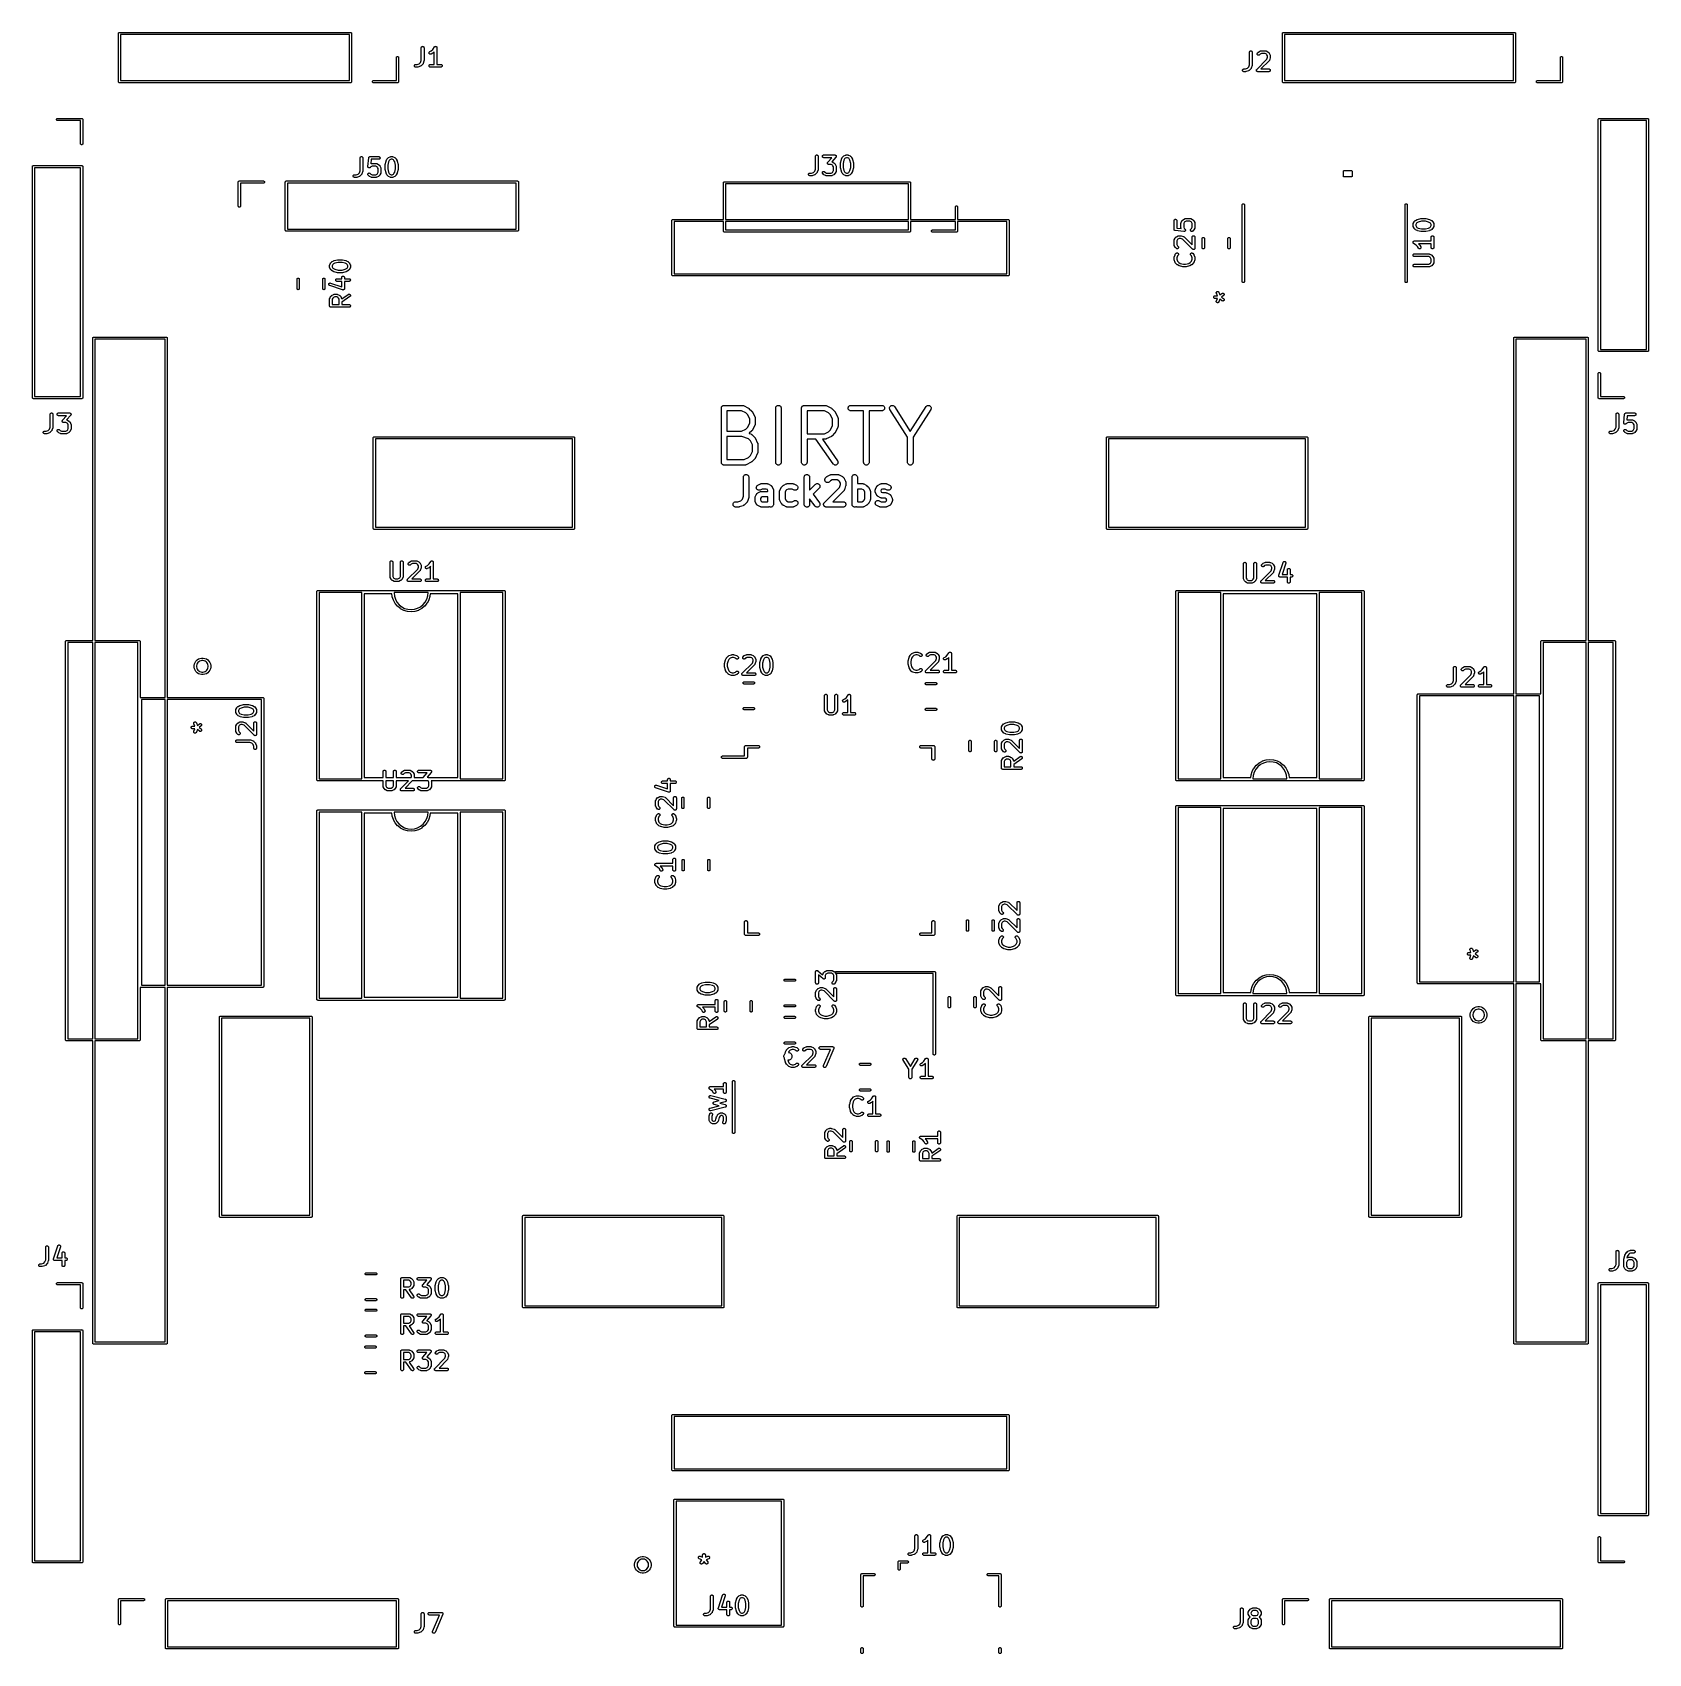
# Model space of a CAD drawing. Extents: x 0.8 to 4.32, y -4.33 to -0.8.
import ezdxf

# ---------------------------------------------------------------- set-up
doc = ezdxf.new("R2010")
doc.units = 0
doc.header["$MEASUREMENT"] = 0
doc.layers.add('BLACK', color=7, linetype='CONTINUOUS')

msp = doc.modelspace()

# ---------------------------------------------------------------- linework, layer by layer
at = {"layer": 'BLACK', "linetype": 'CONTINUOUS'}
for p, q in [((0.988571, -0.803937), (0.988617, -0.803474)), ((0.988583, -0.804053), (0.988571, -0.803937)), ((0.988583, -0.908545), (0.988583, -0.804053)), ((0.988617, -0.803474), (0.988752, -0.803029)), ((0.988752, -0.803029), (0.988971, -0.802618)), ((0.988971, -0.802618), (0.989266, -0.802259)), ((0.989266, -0.802259), (0.989626, -0.801963)), ((0.989626, -0.801963), (0.990037, -0.801744)), ((0.990037, -0.801744), (0.990482, -0.801609)), ((0.990482, -0.801609), (0.990829, -0.801575)), ((0.990829, -0.801575), (0.990945, -0.801563)), ((0.990945, -0.801563), (0.991061, -0.801575)), ((0.991061, -0.801575), (1.49319, -0.801575)), ((0.993307, -0.806299), (0.993307, -0.906299)), ((1.49094, -0.806299), (0.993307, -0.806299)), ((1.49094, -0.906299), (1.49094, -0.806299)), ((1.49319, -0.801575), (1.49331, -0.801563)), ((1.49331, -0.801563), (1.49342, -0.801575)), ((1.49342, -0.801575), (1.49342, -0.801575)), ((1.49342, -0.801575), (1.49377, -0.801609)), ((1.49377, -0.801609), (1.49422, -0.801744)), ((1.49422, -0.801744), (1.49463, -0.801963)), ((1.49463, -0.801963), (1.49499, -0.802259)), ((1.49499, -0.802259), (1.49528, -0.802618)), ((1.49528, -0.802618), (1.4955, -0.803029)), ((1.4955, -0.803029), (1.49564, -0.803474)), ((1.49564, -0.803474), (1.49568, -0.803937)), ((1.49568, -0.803937), (1.49567, -0.804053)), ((1.49567, -0.804053), (1.49567, -0.908545)), ((3.52007, -0.803937), (3.52011, -0.803474)), ((3.52008, -0.804053), (3.52007, -0.803937)), ((3.52008, -0.908545), (3.52008, -0.804053)), ((3.52011, -0.803474), (3.52025, -0.803029)), ((3.52025, -0.803029), (3.52047, -0.802618)), ((3.52047, -0.802618), (3.52076, -0.802259)), ((3.52076, -0.802259), (3.52112, -0.801963)), ((3.52112, -0.801963), (3.52153, -0.801744)), ((3.52153, -0.801744), (3.52198, -0.801609)), ((3.52198, -0.801609), (3.52232, -0.801575)), ((3.52232, -0.801575), (3.52244, -0.801563)), ((3.52244, -0.801563), (3.52256, -0.801575)), ((3.52256, -0.801575), (4.02469, -0.801575)), ((3.5248, -0.806299), (3.5248, -0.906299)), ((4.02244, -0.806299), (3.5248, -0.806299)), ((4.02244, -0.906299), (4.02244, -0.806299)), ((4.02469, -0.801575), (4.0248, -0.801563)), ((4.0248, -0.801563), (4.02492, -0.801575)), ((4.02492, -0.801575), (4.02492, -0.801575)), ((4.02492, -0.801575), (4.02527, -0.801609)), ((4.02527, -0.801609), (4.02571, -0.801744)), ((4.02571, -0.801744), (4.02612, -0.801963)), ((4.02612, -0.801963), (4.02648, -0.802259)), ((4.02648, -0.802259), (4.02678, -0.802618)), ((4.02678, -0.802618), (4.027, -0.803029)), ((4.027, -0.803029), (4.02713, -0.803474)), ((4.02713, -0.803474), (4.02718, -0.803937)), ((4.02718, -0.803937), (4.02717, -0.804053)), ((4.02717, -0.804053), (4.02717, -0.908545)), ((1.64731, -0.834698), (1.64737, -0.834125)), ((1.64731, -0.834739), (1.64731, -0.834698)), ((1.64731, -0.862382), (1.64731, -0.834739)), ((1.64737, -0.834125), (1.64755, -0.833576)), ((1.64755, -0.833576), (1.64783, -0.833071)), ((1.64783, -0.833071), (1.6482, -0.83263)), ((1.6482, -0.83263), (1.64865, -0.832269)), ((1.64865, -0.832269), (1.64916, -0.832002)), ((1.64916, -0.832002), (1.64971, -0.831839)), ((1.64971, -0.831839), (1.65028, -0.831787)), ((1.65028, -0.831787), (1.65086, -0.831847)), ((1.65086, -0.831847), (1.65141, -0.832017)), ((1.65141, -0.832017), (1.65191, -0.832291)), ((1.65191, -0.832291), (1.65236, -0.832659)), ((1.65236, -0.832659), (1.65272, -0.833105)), ((1.65272, -0.833105), (1.65299, -0.833614)), ((1.65299, -0.833614), (1.65316, -0.834166)), ((1.65316, -0.834166), (1.65322, -0.834739)), ((1.65322, -0.834739), (1.65322, -0.862861)), ((1.66419, -0.846182), (1.66421, -0.845606)), ((1.66421, -0.845606), (1.66434, -0.845044)), ((1.66434, -0.845044), (1.66457, -0.844519)), ((1.66457, -0.844519), (1.66491, -0.844049)), ((1.66491, -0.844049), (1.66533, -0.843654)), ((1.66533, -0.843654), (1.66581, -0.843347)), ((1.66581, -0.843347), (1.66914, -0.841686)), ((1.66914, -0.841686), (1.67234, -0.838483)), ((1.67234, -0.838483), (1.67593, -0.833101)), ((1.67543, -0.843743), (1.67297, -0.846201)), ((1.67543, -0.871157), (1.67543, -0.843743)), ((1.67593, -0.833101), (1.67595, -0.833072)), ((1.67595, -0.833067), (1.67614, -0.832846)), ((1.67595, -0.833071), (1.67595, -0.833067)), ((1.67595, -0.833072), (1.67595, -0.833071)), ((1.67595, -0.833071), (1.67595, -0.833071)), ((1.67614, -0.832846), (1.67632, -0.83263)), ((1.67632, -0.832626), (1.67655, -0.832441)), ((1.67632, -0.832628), (1.67632, -0.832626)), ((1.67632, -0.83263), (1.67632, -0.832628)), ((1.67655, -0.832441), (1.67677, -0.832269)), ((1.67677, -0.832266), (1.67704, -0.832126)), ((1.67677, -0.832268), (1.67677, -0.832266)), ((1.67677, -0.832269), (1.67677, -0.832268)), ((1.67704, -0.832126), (1.67728, -0.832002)), ((1.67728, -0.832), (1.67757, -0.831916)), ((1.67728, -0.832001), (1.67728, -0.832)), ((1.67728, -0.832002), (1.67728, -0.832001)), ((1.67757, -0.831916), (1.67783, -0.831839)), ((1.67783, -0.831839), (1.67784, -0.831838)), ((1.67783, -0.831839), (1.67783, -0.831839)), ((1.67784, -0.831838), (1.67812, -0.831813)), ((1.67812, -0.831813), (1.6784, -0.831787)), ((1.6784, -0.831787), (1.67841, -0.831787)), ((1.67841, -0.831787), (1.67841, -0.831787)), ((1.67841, -0.831787), (1.6787, -0.831818)), ((1.6787, -0.831818), (1.67898, -0.831847)), ((1.67898, -0.831847), (1.67898, -0.831848)), ((1.67898, -0.831848), (1.67898, -0.831848)), ((1.67898, -0.831848), (1.67927, -0.831938)), ((1.67927, -0.831938), (1.67953, -0.832017)), ((1.67953, -0.832017), (1.67953, -0.832018)), ((1.67953, -0.832018), (1.67953, -0.832019)), ((1.67953, -0.832019), (1.67979, -0.832159)), ((1.67979, -0.832159), (1.68004, -0.832291)), ((1.68004, -0.832291), (1.68004, -0.832293)), ((1.68004, -0.832293), (1.68004, -0.832294)), ((1.68004, -0.832294), (1.68026, -0.832476)), ((1.68026, -0.832476), (1.68048, -0.832659)), ((1.68048, -0.832659), (1.68048, -0.832661)), ((1.68048, -0.832661), (1.68048, -0.832662)), ((1.68048, -0.832662), (1.68067, -0.832897)), ((1.68067, -0.832897), (1.68084, -0.833105)), ((1.68084, -0.833105), (1.68084, -0.833107)), ((1.68084, -0.833107), (1.68085, -0.833109)), ((1.68085, -0.833109), (1.68099, -0.833383)), ((1.68099, -0.833383), (1.68111, -0.833614)), ((1.68111, -0.833614), (1.68111, -0.833616)), ((1.68111, -0.833616), (1.68112, -0.833618)), ((1.68112, -0.833618), (1.6812, -0.833902)), ((1.6812, -0.833902), (1.68128, -0.834166)), ((1.68128, -0.834166), (1.68128, -0.834168)), ((1.68128, -0.834168), (1.68128, -0.83417)), ((1.68128, -0.83417), (1.68131, -0.834459)), ((1.68131, -0.834459), (1.68134, -0.834739)), ((1.68134, -0.834739), (1.68134, -0.871157)), ((3.44849, -0.844541), (3.44856, -0.843968)), ((3.44849, -0.844582), (3.44849, -0.844541)), ((3.44849, -0.872224), (3.44849, -0.844582)), ((3.44856, -0.843968), (3.44873, -0.843419)), ((3.44873, -0.843419), (3.44901, -0.842914)), ((3.44901, -0.842914), (3.44938, -0.842472)), ((3.44938, -0.842472), (3.44983, -0.842111)), ((3.44983, -0.842111), (3.45034, -0.841844)), ((3.45034, -0.841844), (3.45089, -0.841681)), ((3.45089, -0.841681), (3.45146, -0.841629)), ((3.45146, -0.841629), (3.45204, -0.841689)), ((3.45204, -0.841689), (3.45259, -0.84186)), ((3.45259, -0.84186), (3.45309, -0.842134)), ((3.45309, -0.842134), (3.45354, -0.842501)), ((3.45354, -0.842501), (3.4539, -0.842948)), ((3.4539, -0.842948), (3.45417, -0.843457)), ((3.45417, -0.843457), (3.45434, -0.844008)), ((3.45434, -0.844008), (3.4544, -0.844582)), ((3.4544, -0.844582), (3.4544, -0.872703)), ((3.46623, -0.846244), (3.4681, -0.844369)), ((3.4681, -0.844369), (3.46813, -0.84434)), ((3.46813, -0.84434), (3.46826, -0.844236)), ((3.46826, -0.844236), (3.46838, -0.844122)), ((3.46838, -0.844122), (3.46849, -0.844057)), ((3.46849, -0.844057), (3.46858, -0.84398)), ((3.46858, -0.84398), (3.46873, -0.843904)), ((3.46873, -0.843904), (3.46887, -0.843816)), ((3.46887, -0.843816), (3.47262, -0.841941)), ((3.47262, -0.841941), (3.47266, -0.841923)), ((3.47266, -0.841923), (3.47274, -0.841893)), ((3.47274, -0.841893), (3.47282, -0.841852)), ((3.47282, -0.841852), (3.47301, -0.841794)), ((3.47301, -0.841794), (3.4732, -0.841724)), ((3.4732, -0.841724), (3.47328, -0.841711)), ((3.47328, -0.841711), (3.47337, -0.841685)), ((3.47337, -0.841685), (3.47357, -0.841666)), ((3.47357, -0.841666), (3.47377, -0.841634)), ((3.47377, -0.841634), (3.47385, -0.841638)), ((3.47385, -0.841638), (3.47394, -0.841629)), ((3.47394, -0.841629), (3.48331, -0.841629)), ((3.48331, -0.841629), (3.48336, -0.841629)), ((3.48336, -0.841629), (3.48344, -0.841639)), ((3.48344, -0.841639), (3.48353, -0.841637)), ((3.48353, -0.841637), (3.48373, -0.841671)), ((3.48373, -0.841671), (3.48393, -0.841694)), ((3.48393, -0.841694), (3.48401, -0.84172)), ((3.48401, -0.84172), (3.4841, -0.841735)), ((3.4841, -0.841735), (3.48429, -0.841807)), ((3.48429, -0.841807), (3.48448, -0.841868)), ((3.48448, -0.841868), (3.48455, -0.84191)), ((3.48455, -0.84191), (3.48464, -0.841941)), ((3.48464, -0.841941), (3.48838, -0.843816)), ((3.48838, -0.843816), (3.48842, -0.843834)), ((3.48842, -0.843834), (3.48856, -0.843925)), ((3.48856, -0.843925), (3.48871, -0.844003)), ((3.48871, -0.844003), (3.4888, -0.844081)), ((3.4888, -0.844081), (3.4889, -0.844148)), ((3.4889, -0.844148), (3.48902, -0.844264)), ((3.48902, -0.844264), (3.48915, -0.844369)), ((3.48915, -0.844369), (3.49103, -0.846244)), ((1.59331, -0.856183), (1.59334, -0.855836)), ((1.59331, -0.906299), (1.59331, -0.856183)), ((1.59334, -0.855836), (1.59348, -0.855391)), ((1.59348, -0.855391), (1.5937, -0.854981)), ((1.5937, -0.854981), (1.59399, -0.854621)), ((1.59399, -0.854621), (1.59435, -0.854326)), ((1.59435, -0.854326), (1.59476, -0.854106)), ((1.59476, -0.854106), (1.59521, -0.853971)), ((1.59521, -0.853971), (1.59567, -0.853926)), ((1.59567, -0.853926), (1.59613, -0.853971)), ((1.59613, -0.853971), (1.59658, -0.854106)), ((1.59658, -0.854106), (1.59699, -0.854326)), ((1.59699, -0.854326), (1.59735, -0.854621)), ((1.59735, -0.854621), (1.59764, -0.854981)), ((1.59764, -0.854981), (1.59786, -0.855391)), ((1.59786, -0.855391), (1.598, -0.855836)), ((1.598, -0.855836), (1.59803, -0.856183)), ((1.59803, -0.856183), (1.59803, -0.908545)), ((1.63231, -0.874089), (1.63237, -0.873516)), ((1.63236, -0.874663), (1.63231, -0.874089)), ((1.63253, -0.875216), (1.63236, -0.874663)), ((1.63237, -0.873516), (1.63254, -0.872965)), ((1.63279, -0.875726), (1.63253, -0.875216)), ((1.63254, -0.872965), (1.63282, -0.872458)), ((1.63315, -0.876175), (1.63279, -0.875726)), ((1.63282, -0.872458), (1.63318, -0.872014)), ((1.6336, -0.876546), (1.63315, -0.876175)), ((1.63318, -0.872014), (1.63363, -0.87165)), ((1.6341, -0.876823), (1.6336, -0.876546)), ((1.63363, -0.87165), (1.63414, -0.871379)), ((1.63465, -0.876998), (1.6341, -0.876823)), ((1.63414, -0.871379), (1.63469, -0.871213)), ((1.63522, -0.877062), (1.63465, -0.876998)), ((1.63469, -0.871213), (1.63526, -0.871157)), ((1.63526, -0.877062), (1.63522, -0.877062)), ((1.63526, -0.871157), (1.63853, -0.871157)), ((1.63901, -0.877062), (1.63526, -0.877062)), ((1.63853, -0.871157), (1.64304, -0.869654)), ((1.63918, -0.877046), (1.63901, -0.877062)), ((1.63934, -0.877044), (1.63918, -0.877046)), ((1.63946, -0.877018), (1.63934, -0.877044)), ((1.63959, -0.877006), (1.63946, -0.877018)), ((1.63975, -0.876958), (1.63959, -0.877006)), ((1.63991, -0.876923), (1.63975, -0.876958)), ((1.63995, -0.876911), (1.63991, -0.876923)), ((1.64557, -0.875036), (1.63995, -0.876911)), ((1.64304, -0.869654), (1.64581, -0.86689)), ((1.64565, -0.875001), (1.64557, -0.875036)), ((1.64573, -0.874976), (1.64565, -0.875001)), ((1.64591, -0.874883), (1.64573, -0.874976)), ((1.64581, -0.86689), (1.64731, -0.862382)), ((1.6461, -0.874801), (1.64591, -0.874883)), ((1.64617, -0.874751), (1.6461, -0.874801)), ((1.64625, -0.874711), (1.64617, -0.874751)), ((1.6464, -0.874585), (1.64625, -0.874711)), ((1.64657, -0.874469), (1.6464, -0.874585)), ((1.64663, -0.874406), (1.64657, -0.874469)), ((1.6467, -0.874352), (1.64663, -0.874406)), ((1.64673, -0.874323), (1.6467, -0.874352)), ((1.65048, -0.870573), (1.64673, -0.874323)), ((1.65053, -0.870506), (1.65048, -0.870573)), ((1.65059, -0.870447), (1.65053, -0.870506)), ((1.65071, -0.870284), (1.65059, -0.870447)), ((1.65084, -0.870128), (1.65071, -0.870284)), ((1.65088, -0.870051), (1.65084, -0.870128)), ((1.65093, -0.869981), (1.65088, -0.870051)), ((1.65102, -0.869798), (1.65093, -0.869981)), ((1.65111, -0.86962), (1.65102, -0.869798)), ((1.65114, -0.869537), (1.65111, -0.86962)), ((1.65118, -0.869458), (1.65114, -0.869537)), ((1.65119, -0.869419), (1.65118, -0.869458)), ((1.65306, -0.863795), (1.65119, -0.869419)), ((1.6531, -0.863633), (1.65306, -0.863795)), ((1.65315, -0.863475), (1.6531, -0.863633)), ((1.65316, -0.863353), (1.65315, -0.863475)), ((1.65319, -0.863233), (1.65316, -0.863353)), ((1.6532, -0.863067), (1.65319, -0.863233)), ((1.65321, -0.862902), (1.6532, -0.863067)), ((1.65322, -0.862861), (1.65321, -0.862902)), ((1.66418, -0.874089), (1.66424, -0.873516)), ((1.66423, -0.874663), (1.66418, -0.874089)), ((1.66428, -0.84675), (1.66419, -0.846182)), ((1.6644, -0.875216), (1.66423, -0.874663)), ((1.66424, -0.873516), (1.66441, -0.872965)), ((1.66449, -0.84729), (1.66428, -0.84675)), ((1.66466, -0.875726), (1.6644, -0.875216)), ((1.66441, -0.872965), (1.66469, -0.872458)), ((1.66479, -0.84778), (1.66449, -0.84729)), ((1.66503, -0.876175), (1.66466, -0.875726)), ((1.66469, -0.872458), (1.66505, -0.872014)), ((1.66518, -0.848202), (1.66479, -0.84778)), ((1.66547, -0.876546), (1.66503, -0.876175)), ((1.66505, -0.872014), (1.6655, -0.87165)), ((1.66565, -0.848539), (1.66518, -0.848202)), ((1.66597, -0.876823), (1.66547, -0.876546)), ((1.6655, -0.87165), (1.66601, -0.871379)), ((1.66617, -0.848779), (1.66565, -0.848539)), ((1.66652, -0.876998), (1.66597, -0.876823)), ((1.66601, -0.871379), (1.66656, -0.871213)), ((1.66673, -0.848913), (1.66617, -0.848779)), ((1.66709, -0.877062), (1.66652, -0.876998)), ((1.66656, -0.871213), (1.66714, -0.871157)), ((1.66731, -0.848936), (1.66673, -0.848913)), ((1.66714, -0.877062), (1.66709, -0.877062)), ((1.66714, -0.871157), (1.67543, -0.871157)), ((1.68963, -0.877062), (1.66714, -0.877062)), ((1.66788, -0.848846), (1.66731, -0.848936)), ((1.66842, -0.848647), (1.66788, -0.848846)), ((1.66846, -0.848629), (1.66842, -0.848647)), ((1.67221, -0.846754), (1.66846, -0.848629)), ((1.67235, -0.846666), (1.67221, -0.846754)), ((1.67249, -0.84659), (1.67235, -0.846666)), ((1.67259, -0.846513), (1.67249, -0.84659)), ((1.67269, -0.846447), (1.67259, -0.846513)), ((1.67281, -0.846334), (1.67269, -0.846447)), ((1.67294, -0.84623), (1.67281, -0.846334)), ((1.67297, -0.846201), (1.67294, -0.84623)), ((1.68134, -0.871157), (1.68963, -0.871157)), ((1.68963, -0.871157), (1.68967, -0.871157)), ((1.69021, -0.877006), (1.68963, -0.877062)), ((1.68967, -0.871157), (1.69025, -0.871221)), ((1.69076, -0.876839), (1.69021, -0.877006)), ((1.69025, -0.871221), (1.6908, -0.871395)), ((1.69127, -0.876569), (1.69076, -0.876839)), ((1.6908, -0.871395), (1.6913, -0.871673)), ((1.69171, -0.876205), (1.69127, -0.876569)), ((1.6913, -0.871673), (1.69174, -0.872044)), ((1.69208, -0.875761), (1.69171, -0.876205)), ((1.69174, -0.872044), (1.6921, -0.872493)), ((1.69235, -0.875254), (1.69208, -0.875761)), ((1.6921, -0.872493), (1.69237, -0.873003)), ((1.69252, -0.874703), (1.69235, -0.875254)), ((1.69237, -0.873003), (1.69253, -0.873556)), ((1.69259, -0.87413), (1.69252, -0.874703)), ((1.69253, -0.873556), (1.69259, -0.87413)), ((3.43481, -0.881493), (3.43532, -0.881222)), ((3.43532, -0.881222), (3.43587, -0.881055)), ((3.43587, -0.881055), (3.43645, -0.880999)), ((3.43645, -0.880999), (3.43972, -0.880999)), ((3.43972, -0.880999), (3.44422, -0.879496)), ((3.44422, -0.879496), (3.44699, -0.876733)), ((3.44699, -0.876733), (3.44849, -0.872224)), ((3.45166, -0.880416), (3.44791, -0.884165)), ((3.45171, -0.880348), (3.45166, -0.880416)), ((3.45178, -0.880289), (3.45171, -0.880348)), ((3.45189, -0.880126), (3.45178, -0.880289)), ((3.45202, -0.87997), (3.45189, -0.880126)), ((3.45206, -0.879894), (3.45202, -0.87997)), ((3.45211, -0.879823), (3.45206, -0.879894)), ((3.4522, -0.87964), (3.45211, -0.879823)), ((3.45229, -0.879462), (3.4522, -0.87964)), ((3.45232, -0.879379), (3.45229, -0.879462)), ((3.45236, -0.8793), (3.45232, -0.879379)), ((3.45237, -0.879261), (3.45236, -0.8793)), ((3.45424, -0.873637), (3.45237, -0.879261)), ((3.45428, -0.873475), (3.45424, -0.873637)), ((3.45433, -0.873317), (3.45428, -0.873475)), ((3.45435, -0.873195), (3.45433, -0.873317)), ((3.45437, -0.873075), (3.45435, -0.873195)), ((3.45438, -0.87291), (3.45437, -0.873075)), ((3.4544, -0.872745), (3.45438, -0.87291)), ((3.4544, -0.872703), (3.4544, -0.872745)), ((3.46435, -0.881864), (3.48636, -0.85986)), ((3.46536, -0.848321), (3.46542, -0.847748)), ((3.46542, -0.848895), (3.46536, -0.848321)), ((3.46542, -0.847748), (3.46559, -0.847197)), ((3.46558, -0.849447), (3.46542, -0.848895)), ((3.46585, -0.849957), (3.46558, -0.849447)), ((3.46559, -0.847197), (3.46586, -0.846689)), ((3.46621, -0.850405), (3.46585, -0.849957)), ((3.46586, -0.846689), (3.46623, -0.846244)), ((3.46666, -0.850774), (3.46621, -0.850405)), ((3.46716, -0.851049), (3.46666, -0.850774)), ((3.46771, -0.851222), (3.46716, -0.851049)), ((3.46829, -0.851284), (3.46771, -0.851222)), ((3.46886, -0.851234), (3.46829, -0.851284)), ((3.46941, -0.851073), (3.46886, -0.851234)), ((3.46992, -0.850808), (3.46941, -0.851073)), ((3.47038, -0.850448), (3.46992, -0.850808)), ((3.4704, -0.850419), (3.47038, -0.850448)), ((3.47194, -0.848883), (3.4704, -0.850419)), ((3.47464, -0.847535), (3.47194, -0.848883)), ((3.49103, -0.863543), (3.47357, -0.880999)), ((3.47357, -0.880999), (3.49081, -0.880999)), ((3.48262, -0.847535), (3.47464, -0.847535)), ((3.48531, -0.848883), (3.48262, -0.847535)), ((3.48651, -0.850081), (3.48531, -0.848883)), ((3.48636, -0.85986), (3.48786, -0.855351)), ((3.48786, -0.852778), (3.48651, -0.850081)), ((3.48786, -0.855351), (3.48786, -0.852778)), ((3.49081, -0.880999), (3.49085, -0.880999)), ((3.49085, -0.880999), (3.49143, -0.881064)), ((3.49103, -0.846244), (3.49106, -0.846273)), ((3.49108, -0.863476), (3.49103, -0.863543)), ((3.49106, -0.846273), (3.49116, -0.846402)), ((3.49115, -0.863417), (3.49108, -0.863476)), ((3.49126, -0.863253), (3.49115, -0.863417)), ((3.49116, -0.846402), (3.49127, -0.846523)), ((3.49139, -0.863097), (3.49126, -0.863253)), ((3.49127, -0.846523), (3.49134, -0.846627)), ((3.49134, -0.846627), (3.49142, -0.846723)), ((3.49143, -0.863021), (3.49139, -0.863097)), ((3.49142, -0.846723), (3.49149, -0.84687)), ((3.49148, -0.862951), (3.49143, -0.863021)), ((3.49143, -0.881064), (3.49198, -0.881238)), ((3.49157, -0.862767), (3.49148, -0.862951)), ((3.49149, -0.84687), (3.49158, -0.847011)), ((3.49166, -0.86259), (3.49157, -0.862767)), ((3.49158, -0.847011), (3.49345, -0.85076)), ((3.49169, -0.862507), (3.49166, -0.86259)), ((3.49173, -0.862428), (3.49169, -0.862507)), ((3.49174, -0.862389), (3.49173, -0.862428)), ((3.49361, -0.856764), (3.49174, -0.862389)), ((3.49198, -0.881238), (3.49248, -0.881516)), ((3.49345, -0.85076), (3.49347, -0.850797)), ((3.49347, -0.850797), (3.4935, -0.850879)), ((3.4935, -0.850879), (3.49354, -0.850956)), ((3.49354, -0.850956), (3.4936, -0.851149)), ((3.4936, -0.851149), (3.49367, -0.851338)), ((3.49365, -0.856602), (3.49361, -0.856764)), ((3.4937, -0.856444), (3.49365, -0.856602)), ((3.49367, -0.851338), (3.49368, -0.851424)), ((3.49368, -0.851424), (3.49371, -0.851507)), ((3.49372, -0.856322), (3.4937, -0.856444)), ((3.49371, -0.851507), (3.49373, -0.851709)), ((3.49374, -0.856202), (3.49372, -0.856322)), ((3.49373, -0.851709), (3.49376, -0.851908)), ((3.49375, -0.856037), (3.49374, -0.856202)), ((3.49377, -0.855872), (3.49375, -0.856037)), ((3.49376, -0.851908), (3.49376, -0.851995)), ((3.49376, -0.851995), (3.49377, -0.852081)), ((3.49377, -0.852081), (3.49377, -0.855831)), ((3.49377, -0.855831), (3.49377, -0.855872)), ((4.1248, -0.856183), (4.12484, -0.855836)), ((4.1248, -0.906299), (4.1248, -0.856183)), ((4.12484, -0.855836), (4.12497, -0.855391)), ((4.12497, -0.855391), (4.12519, -0.854981)), ((4.12519, -0.854981), (4.12549, -0.854621)), ((4.12549, -0.854621), (4.12585, -0.854326)), ((4.12585, -0.854326), (4.12626, -0.854106)), ((4.12626, -0.854106), (4.1267, -0.853971)), ((4.1267, -0.853971), (4.12717, -0.853926)), ((4.12717, -0.853926), (4.12763, -0.853971)), ((4.12763, -0.853971), (4.12807, -0.854106)), ((4.12807, -0.854106), (4.12848, -0.854326)), ((4.12848, -0.854326), (4.12884, -0.854621)), ((4.12884, -0.854621), (4.12914, -0.854981)), ((4.12914, -0.854981), (4.12936, -0.855391)), ((4.12936, -0.855391), (4.12949, -0.855836)), ((4.12949, -0.855836), (4.12953, -0.856183)), ((4.12953, -0.856183), (4.12953, -0.908545)), ((0.988571, -0.908661), (0.988583, -0.908545)), ((0.988617, -0.909124), (0.988571, -0.908661)), ((0.988752, -0.90957), (0.988617, -0.909124)), ((0.988971, -0.90998), (0.988752, -0.90957)), ((0.989266, -0.91034), (0.988971, -0.90998)), ((0.989626, -0.910635), (0.989266, -0.91034)), ((0.990037, -0.910854), (0.989626, -0.910635)), ((0.990482, -0.910989), (0.990037, -0.910854)), ((0.990829, -0.911024), (0.990482, -0.910989)), ((0.990945, -0.911035), (0.990829, -0.911024)), ((0.990829, -0.911024), (0.990829, -0.911024)), ((0.991061, -0.911024), (0.990945, -0.911035)), ((1.49319, -0.911024), (0.991061, -0.911024)), ((0.993307, -0.906299), (1.49094, -0.906299)), ((1.49331, -0.911035), (1.49319, -0.911024)), ((1.49377, -0.910989), (1.49331, -0.911035)), ((1.49422, -0.910854), (1.49377, -0.910989)), ((1.49463, -0.910635), (1.49422, -0.910854)), ((1.49499, -0.91034), (1.49463, -0.910635)), ((1.49528, -0.90998), (1.49499, -0.91034)), ((1.4955, -0.90957), (1.49528, -0.90998)), ((1.49564, -0.909124), (1.4955, -0.90957)), ((1.49567, -0.908777), (1.49564, -0.909124)), ((1.49567, -0.908545), (1.49568, -0.908661)), ((1.49568, -0.908661), (1.49567, -0.908777)), ((1.54093, -0.908661), (1.54098, -0.908198)), ((1.54098, -0.909124), (1.54093, -0.908661)), ((1.54098, -0.908198), (1.54111, -0.907753)), ((1.54111, -0.90957), (1.54098, -0.909124)), ((1.54111, -0.907753), (1.54133, -0.907343)), ((1.54133, -0.90998), (1.54111, -0.90957)), ((1.54133, -0.907343), (1.54163, -0.906983)), ((1.54163, -0.91034), (1.54133, -0.90998)), ((1.54163, -0.906983), (1.54199, -0.906688)), ((1.54199, -0.910635), (1.54163, -0.91034)), ((1.54199, -0.906688), (1.5424, -0.906468)), ((1.5424, -0.910854), (1.54199, -0.910635)), ((1.5424, -0.906468), (1.54284, -0.906333)), ((1.54284, -0.910989), (1.5424, -0.910854)), ((1.54284, -0.906333), (1.54319, -0.906299)), ((1.54319, -0.911024), (1.54284, -0.910989)), ((1.54319, -0.906299), (1.59331, -0.906299)), ((1.59555, -0.911024), (1.54319, -0.911024)), ((1.59567, -0.911035), (1.59555, -0.911024)), ((1.59613, -0.910989), (1.59567, -0.911035)), ((1.59658, -0.910854), (1.59613, -0.910989)), ((1.59699, -0.910635), (1.59658, -0.910854)), ((1.59735, -0.91034), (1.59699, -0.910635)), ((1.59764, -0.90998), (1.59735, -0.91034)), ((1.59786, -0.90957), (1.59764, -0.90998)), ((1.598, -0.909124), (1.59786, -0.90957)), ((1.59803, -0.908777), (1.598, -0.909124)), ((1.59803, -0.908545), (1.59804, -0.908661)), ((1.59804, -0.908661), (1.59803, -0.908777)), ((3.43349, -0.883931), (3.43355, -0.883358)), ((3.43354, -0.884505), (3.43349, -0.883931)), ((3.43371, -0.885058), (3.43354, -0.884505)), ((3.43355, -0.883358), (3.43372, -0.882808)), ((3.43397, -0.885569), (3.43371, -0.885058)), ((3.43372, -0.882808), (3.434, -0.882301)), ((3.43434, -0.886018), (3.43397, -0.885569)), ((3.434, -0.882301), (3.43436, -0.881857)), ((3.43478, -0.886388), (3.43434, -0.886018)), ((3.43436, -0.881857), (3.43481, -0.881493)), ((3.43528, -0.886666), (3.43478, -0.886388)), ((3.43583, -0.88684), (3.43528, -0.886666)), ((3.4364, -0.886904), (3.43583, -0.88684)), ((3.43645, -0.886905), (3.4364, -0.886904)), ((3.44019, -0.886905), (3.43645, -0.886905)), ((3.44036, -0.886889), (3.44019, -0.886905)), ((3.44053, -0.886886), (3.44036, -0.886889)), ((3.44065, -0.886861), (3.44053, -0.886886)), ((3.44077, -0.886849), (3.44065, -0.886861)), ((3.44093, -0.886801), (3.44077, -0.886849)), ((3.44109, -0.886766), (3.44093, -0.886801)), ((3.44113, -0.886753), (3.44109, -0.886766)), ((3.44675, -0.884878), (3.44113, -0.886753)), ((3.44683, -0.884843), (3.44675, -0.884878)), ((3.44692, -0.884819), (3.44683, -0.884843)), ((3.44709, -0.884726), (3.44692, -0.884819)), ((3.44728, -0.884644), (3.44709, -0.884726)), ((3.44735, -0.884594), (3.44728, -0.884644)), ((3.44743, -0.884554), (3.44735, -0.884594)), ((3.44759, -0.884428), (3.44743, -0.884554)), ((3.44775, -0.884311), (3.44759, -0.884428)), ((3.44781, -0.884248), (3.44775, -0.884311)), ((3.44788, -0.884194), (3.44781, -0.884248)), ((3.44791, -0.884165), (3.44788, -0.884194)), ((3.46349, -0.883931), (3.46352, -0.883652)), ((3.46349, -0.883936), (3.46349, -0.883931)), ((3.46349, -0.883942), (3.46349, -0.883936)), ((3.46352, -0.884224), (3.46349, -0.883942)), ((3.46352, -0.883652), (3.46355, -0.883368)), ((3.46354, -0.884505), (3.46352, -0.884224)), ((3.46354, -0.88451), (3.46354, -0.884505)), ((3.46354, -0.884515), (3.46354, -0.88451)), ((3.46362, -0.884787), (3.46354, -0.884515)), ((3.46355, -0.883358), (3.46363, -0.883085)), ((3.46355, -0.883363), (3.46355, -0.883358)), ((3.46355, -0.883368), (3.46355, -0.883363)), ((3.4637, -0.885058), (3.46362, -0.884787)), ((3.46363, -0.883085), (3.46372, -0.882817)), ((3.46371, -0.885063), (3.4637, -0.885058)), ((3.46371, -0.885068), (3.46371, -0.885063)), ((3.46384, -0.885325), (3.46371, -0.885068)), ((3.46372, -0.882808), (3.46385, -0.882558)), ((3.46372, -0.882813), (3.46372, -0.882808)), ((3.46372, -0.882817), (3.46372, -0.882813)), ((3.46397, -0.885569), (3.46384, -0.885325)), ((3.46385, -0.882558), (3.46399, -0.882309)), ((3.46397, -0.885573), (3.46397, -0.885569)), ((3.46398, -0.885577), (3.46397, -0.885573)), ((3.46416, -0.8858), (3.46398, -0.885577)), ((3.46399, -0.882301), (3.46418, -0.882081)), ((3.46399, -0.882305), (3.46399, -0.882301)), ((3.46399, -0.882309), (3.46399, -0.882305)), ((3.46433, -0.886018), (3.46416, -0.8858)), ((3.46418, -0.882081), (3.46435, -0.881864)), ((3.46434, -0.886021), (3.46433, -0.886018)), ((3.46434, -0.886025), (3.46434, -0.886021)), ((3.46456, -0.886205), (3.46434, -0.886025)), ((3.46477, -0.886388), (3.46456, -0.886205)), ((3.46478, -0.886391), (3.46477, -0.886388)), ((3.46478, -0.886394), (3.46478, -0.886391)), ((3.46503, -0.88653), (3.46478, -0.886394)), ((3.46528, -0.886666), (3.46503, -0.88653)), ((3.46528, -0.886667), (3.46528, -0.886666)), ((3.46529, -0.88667), (3.46528, -0.886667)), ((3.46556, -0.886755), (3.46529, -0.88667)), ((3.46583, -0.88684), (3.46556, -0.886755)), ((3.46583, -0.886841), (3.46583, -0.88684)), ((3.46584, -0.886842), (3.46583, -0.886841)), ((3.46612, -0.886873), (3.46584, -0.886842)), ((3.4664, -0.886904), (3.46612, -0.886873)), ((3.46641, -0.886905), (3.4664, -0.886904)), ((3.46644, -0.886905), (3.46641, -0.886905)), ((3.46641, -0.886905), (3.46641, -0.886905)), ((3.46641, -0.886905), (3.46641, -0.886905)), ((3.49081, -0.886905), (3.46644, -0.886905)), ((3.49139, -0.886849), (3.49081, -0.886905)), ((3.49194, -0.886682), (3.49139, -0.886849)), ((3.49245, -0.886411), (3.49194, -0.886682)), ((3.49289, -0.886047), (3.49245, -0.886411)), ((3.49248, -0.881516), (3.49292, -0.881886)), ((3.49326, -0.885603), (3.49289, -0.886047)), ((3.49292, -0.881886), (3.49328, -0.882335)), ((3.49354, -0.885096), (3.49326, -0.885603)), ((3.49328, -0.882335), (3.49355, -0.882846)), ((3.49371, -0.884546), (3.49354, -0.885096)), ((3.49355, -0.882846), (3.49371, -0.883399)), ((3.49371, -0.883399), (3.49377, -0.883973)), ((3.49377, -0.883973), (3.49371, -0.884546)), ((3.52007, -0.908661), (3.52008, -0.908545)), ((3.52011, -0.909124), (3.52007, -0.908661)), ((3.52025, -0.90957), (3.52011, -0.909124)), ((3.52047, -0.90998), (3.52025, -0.90957)), ((3.52076, -0.91034), (3.52047, -0.90998)), ((3.52112, -0.910635), (3.52076, -0.91034)), ((3.52153, -0.910854), (3.52112, -0.910635)), ((3.52198, -0.910989), (3.52153, -0.910854)), ((3.52232, -0.911024), (3.52198, -0.910989)), ((3.52244, -0.911035), (3.52232, -0.911024)), ((3.52232, -0.911024), (3.52232, -0.911024)), ((3.52256, -0.911024), (3.52244, -0.911035)), ((4.02469, -0.911024), (3.52256, -0.911024)), ((3.5248, -0.906299), (4.02244, -0.906299)), ((4.0248, -0.911035), (4.02469, -0.911024)), ((4.02527, -0.910989), (4.0248, -0.911035)), ((4.02571, -0.910854), (4.02527, -0.910989)), ((4.02612, -0.910635), (4.02571, -0.910854)), ((4.02648, -0.91034), (4.02612, -0.910635)), ((4.02678, -0.90998), (4.02648, -0.91034)), ((4.027, -0.90957), (4.02678, -0.90998)), ((4.02713, -0.909124), (4.027, -0.90957)), ((4.02717, -0.908777), (4.02713, -0.909124)), ((4.02717, -0.908545), (4.02718, -0.908661)), ((4.02718, -0.908661), (4.02717, -0.908777)), ((4.07243, -0.908661), (4.07248, -0.908198)), ((4.07248, -0.909124), (4.07243, -0.908661)), ((4.07248, -0.908198), (4.07261, -0.907753)), ((4.07261, -0.90957), (4.07248, -0.909124)), ((4.07261, -0.907753), (4.07283, -0.907343)), ((4.07283, -0.90998), (4.07261, -0.90957)), ((4.07283, -0.907343), (4.07312, -0.906983)), ((4.07312, -0.91034), (4.07283, -0.90998)), ((4.07312, -0.906983), (4.07348, -0.906688)), ((4.07348, -0.910635), (4.07312, -0.91034)), ((4.07348, -0.906688), (4.07389, -0.906468)), ((4.07389, -0.910854), (4.07348, -0.910635)), ((4.07389, -0.906468), (4.07434, -0.906333)), ((4.07434, -0.910989), (4.07389, -0.910854)), ((4.07434, -0.906333), (4.07469, -0.906299)), ((4.07469, -0.911024), (4.07434, -0.910989)), ((4.07469, -0.906299), (4.1248, -0.906299)), ((4.12705, -0.911024), (4.07469, -0.911024)), ((4.12717, -0.911035), (4.12705, -0.911024)), ((4.12763, -0.910989), (4.12717, -0.911035)), ((4.12807, -0.910854), (4.12763, -0.910989)), ((4.12848, -0.910635), (4.12807, -0.910854)), ((4.12884, -0.91034), (4.12848, -0.910635)), ((4.12914, -0.90998), (4.12884, -0.91034)), ((4.12936, -0.90957), (4.12914, -0.90998)), ((4.12949, -0.909124), (4.12936, -0.90957)), ((4.12953, -0.908777), (4.12949, -0.909124)), ((4.12953, -0.908545), (4.12954, -0.908661)), ((4.12954, -0.908661), (4.12953, -0.908777)), ((0.853926, -0.990945), (0.853971, -0.990482)), ((0.853971, -0.991408), (0.853926, -0.990945)), ((0.853971, -0.990482), (0.854106, -0.990037)), ((0.854106, -0.991853), (0.853971, -0.991408)), ((0.854106, -0.990037), (0.854326, -0.989626)), ((0.854326, -0.992264), (0.854106, -0.991853)), ((0.854326, -0.989626), (0.854621, -0.989266)), ((0.854621, -0.992623), (0.854326, -0.992264)), ((0.854621, -0.989266), (0.854981, -0.988971)), ((0.854981, -0.992918), (0.854621, -0.992623)), ((0.854981, -0.988971), (0.855391, -0.988752)), ((0.855391, -0.993138), (0.854981, -0.992918)), ((0.855391, -0.988752), (0.855836, -0.988617)), ((0.855836, -0.993273), (0.855391, -0.993138)), ((0.855836, -0.988617), (0.856183, -0.988583)), ((0.856183, -0.993307), (0.855836, -0.993273)), ((0.856183, -0.988583), (0.908545, -0.988583)), ((0.906299, -0.993307), (0.856183, -0.993307)), ((0.906299, -1.04342), (0.906299, -0.993307)), ((0.908545, -0.988583), (0.908661, -0.988571)), ((0.908661, -0.988571), (0.908777, -0.988583)), ((0.908777, -0.988583), (0.908777, -0.988583)), ((0.908777, -0.988583), (0.909124, -0.988617)), ((0.909124, -0.988617), (0.90957, -0.988752)), ((0.90957, -0.988752), (0.90998, -0.988971)), ((0.90998, -0.988971), (0.91034, -0.989266)), ((0.91034, -0.989266), (0.910635, -0.989626)), ((0.910635, -0.989626), (0.910854, -0.990037)), ((0.910854, -0.990037), (0.910989, -0.990482)), ((0.910989, -0.990482), (0.911035, -0.990945)), ((0.911035, -0.990945), (0.911024, -0.991061)), ((0.911024, -0.991061), (0.911024, -1.04342)), ((4.20708, -0.990945), (4.20712, -0.990482)), ((4.20709, -0.991061), (4.20708, -0.990945)), ((4.20709, -1.49319), (4.20709, -0.991061)), ((4.20712, -0.990482), (4.20726, -0.990037)), ((4.20726, -0.990037), (4.20748, -0.989626)), ((4.20748, -0.989626), (4.20777, -0.989266)), ((4.20777, -0.989266), (4.20813, -0.988971)), ((4.20813, -0.988971), (4.20854, -0.988752)), ((4.20854, -0.988752), (4.20899, -0.988617)), ((4.20899, -0.988617), (4.20933, -0.988583)), ((4.20933, -0.988583), (4.20945, -0.988571)), ((4.20933, -0.988583), (4.20933, -0.988583)), ((4.20945, -0.988571), (4.20956, -0.988583)), ((4.20956, -0.988583), (4.31406, -0.988583)), ((4.21181, -0.993307), (4.21181, -1.49094)), ((4.31181, -0.993307), (4.21181, -0.993307)), ((4.31181, -1.49094), (4.31181, -0.993307)), ((4.31406, -0.988583), (4.31417, -0.988571)), ((4.31417, -0.988571), (4.31429, -0.988583)), ((4.31429, -0.988583), (4.31464, -0.988617)), ((4.31464, -0.988617), (4.31508, -0.988752)), ((4.31508, -0.988752), (4.31549, -0.988971)), ((4.31549, -0.988971), (4.31585, -0.989266)), ((4.31585, -0.989266), (4.31615, -0.989626)), ((4.31615, -0.989626), (4.31637, -0.990037)), ((4.31637, -0.990037), (4.3165, -0.990482)), ((4.3165, -0.990482), (4.31655, -0.990945)), ((4.31655, -0.990945), (4.31654, -0.991061)), ((4.31654, -0.991061), (4.31654, -1.49319)), ((0.906333, -1.04377), (0.906299, -1.04342)), ((0.906469, -1.04422), (0.906333, -1.04377)), ((0.906688, -1.04463), (0.906469, -1.04422)), ((0.906983, -1.04499), (0.906688, -1.04463)), ((0.907343, -1.04528), (0.906983, -1.04499)), ((0.907753, -1.0455), (0.907343, -1.04528)), ((0.908198, -1.04564), (0.907753, -1.0455)), ((0.908661, -1.04568), (0.908198, -1.04564)), ((0.909124, -1.04564), (0.908661, -1.04568)), ((0.90957, -1.0455), (0.909124, -1.04564)), ((0.90998, -1.04528), (0.90957, -1.0455)), ((0.91034, -1.04499), (0.90998, -1.04528)), ((0.910635, -1.04463), (0.91034, -1.04499)), ((0.910854, -1.04422), (0.910635, -1.04463)), ((0.910989, -1.04377), (0.910854, -1.04422)), ((0.911024, -1.04342), (0.910989, -1.04377)), ((0.801609, -1.09284), (0.801744, -1.0924)), ((0.801744, -1.0924), (0.801963, -1.09199)), ((0.801963, -1.09199), (0.802259, -1.09163)), ((0.802259, -1.09163), (0.802618, -1.09133)), ((0.802618, -1.09133), (0.803029, -1.09111)), ((0.803029, -1.09111), (0.803474, -1.09098)), ((0.803474, -1.09098), (0.803821, -1.09094)), ((0.803821, -1.09094), (0.803937, -1.09093)), ((0.803937, -1.09093), (0.804053, -1.09094)), ((0.804053, -1.09094), (0.908545, -1.09094)), ((0.908545, -1.09094), (0.908661, -1.09093)), ((0.908661, -1.09093), (0.908777, -1.09094)), ((0.908777, -1.09094), (0.908777, -1.09094)), ((0.908777, -1.09094), (0.909124, -1.09098)), ((0.909124, -1.09098), (0.90957, -1.09111)), ((0.90957, -1.09111), (0.90998, -1.09133)), ((0.90998, -1.09133), (0.91034, -1.09163)), ((0.91034, -1.09163), (0.910635, -1.09199)), ((0.910635, -1.09199), (0.910854, -1.0924)), ((0.910854, -1.0924), (0.910989, -1.09284)), ((1.51428, -1.0745), (1.51434, -1.07393)), ((1.51428, -1.07454), (1.51428, -1.0745)), ((1.51428, -1.10218), (1.51428, -1.07454)), ((1.51434, -1.07393), (1.51452, -1.07338)), ((1.51452, -1.07338), (1.51479, -1.07287)), ((1.51479, -1.07287), (1.51517, -1.07243)), ((1.51517, -1.07243), (1.51561, -1.07207)), ((1.51561, -1.07207), (1.51613, -1.0718)), ((1.51613, -1.0718), (1.51668, -1.07164)), ((1.51668, -1.07164), (1.51725, -1.07159)), ((1.51725, -1.07159), (1.51783, -1.07165)), ((1.51783, -1.07165), (1.51838, -1.07182)), ((1.51838, -1.07182), (1.51888, -1.07209)), ((1.51888, -1.07209), (1.51933, -1.07246)), ((1.51933, -1.07246), (1.51969, -1.07291)), ((1.51969, -1.07291), (1.51996, -1.07342)), ((1.51996, -1.07342), (1.52013, -1.07397)), ((1.52013, -1.07397), (1.52018, -1.07454)), ((1.52018, -1.07454), (1.52018, -1.10266)), ((1.53117, -1.093), (1.53304, -1.07425)), ((1.53304, -1.07425), (1.53305, -1.07421)), ((1.53305, -1.07421), (1.53307, -1.07408)), ((1.53307, -1.07408), (1.53309, -1.07395)), ((1.53309, -1.07395), (1.53313, -1.0738)), ((1.53313, -1.0738), (1.53317, -1.07364)), ((1.53317, -1.07364), (1.53322, -1.07352)), ((1.53322, -1.07352), (1.53326, -1.0734)), ((1.53326, -1.0734), (1.53333, -1.07326)), ((1.53333, -1.07326), (1.53339, -1.07312)), ((1.53339, -1.07312), (1.53347, -1.07301)), ((1.53347, -1.07301), (1.53353, -1.07289)), ((1.53353, -1.07289), (1.53363, -1.07277)), ((1.53363, -1.07277), (1.53372, -1.07264)), ((1.53372, -1.07264), (1.53381, -1.07255)), ((1.53381, -1.07255), (1.5339, -1.07245)), ((1.5339, -1.07245), (1.53402, -1.07235)), ((1.53402, -1.07235), (1.53413, -1.07224)), ((1.53413, -1.07224), (1.53424, -1.07217)), ((1.53424, -1.07217), (1.53434, -1.07208)), ((1.53434, -1.07208), (1.53448, -1.07201)), ((1.53448, -1.07201), (1.53462, -1.07192)), ((1.53462, -1.07192), (1.53474, -1.07187)), ((1.53474, -1.07187), (1.53485, -1.07181)), ((1.53485, -1.07181), (1.535, -1.07177)), ((1.535, -1.07177), (1.53515, -1.07171)), ((1.53515, -1.07171), (1.53528, -1.07168)), ((1.53528, -1.07168), (1.53541, -1.07165)), ((1.53541, -1.07165), (1.53556, -1.07163)), ((1.53556, -1.07163), (1.53572, -1.0716)), ((1.53572, -1.0716), (1.53585, -1.0716)), ((1.53585, -1.0716), (1.53598, -1.07159)), ((1.53598, -1.07159), (1.55473, -1.07159)), ((1.53865, -1.0775), (1.53767, -1.08727)), ((1.53767, -1.08727), (1.53841, -1.0869)), ((1.54043, -1.09249), (1.53773, -1.09384)), ((1.53841, -1.0869), (1.53844, -1.08688)), ((1.53844, -1.08688), (1.53853, -1.08685)), ((1.53853, -1.08685), (1.5386, -1.08681)), ((1.5386, -1.08681), (1.5388, -1.08675)), ((1.55473, -1.0775), (1.53865, -1.0775)), ((1.5388, -1.08675), (1.53899, -1.08668)), ((1.53899, -1.08668), (1.53907, -1.08667)), ((1.53907, -1.08667), (1.53915, -1.08664)), ((1.53915, -1.08664), (1.53936, -1.08662)), ((1.53936, -1.08662), (1.53956, -1.08659)), ((1.53956, -1.08659), (1.53964, -1.0866)), ((1.53964, -1.0866), (1.53973, -1.08659)), ((1.53973, -1.08659), (1.5491, -1.08659)), ((1.54841, -1.09249), (1.54043, -1.09249)), ((1.5511, -1.09384), (1.54841, -1.09249)), ((1.5491, -1.08659), (1.54914, -1.08659)), ((1.54914, -1.08659), (1.54923, -1.0866)), ((1.54923, -1.0866), (1.54932, -1.0866)), ((1.54932, -1.0866), (1.54952, -1.08663)), ((1.54952, -1.08663), (1.54972, -1.08665)), ((1.54972, -1.08665), (1.5498, -1.08668)), ((1.5498, -1.08668), (1.54988, -1.08669)), ((1.54988, -1.08669), (1.55007, -1.08677)), ((1.55007, -1.08677), (1.55027, -1.08683)), ((1.55027, -1.08683), (1.55034, -1.08687)), ((1.55034, -1.08687), (1.55042, -1.0869)), ((1.55042, -1.0869), (1.55417, -1.08877)), ((1.55417, -1.08877), (1.55421, -1.08879)), ((1.55421, -1.08879), (1.55435, -1.08888)), ((1.55435, -1.08888), (1.55449, -1.08896)), ((1.55449, -1.08896), (1.55459, -1.08904)), ((1.55459, -1.08904), (1.55469, -1.08911)), ((1.55469, -1.08911), (1.55481, -1.08922)), ((1.55473, -1.07159), (1.55477, -1.07159)), ((1.5553, -1.07744), (1.55473, -1.0775)), ((1.55477, -1.07159), (1.55534, -1.07165)), ((1.55481, -1.08922), (1.55494, -1.08933)), ((1.55494, -1.08933), (1.55681, -1.0912)), ((1.55585, -1.07727), (1.5553, -1.07744)), ((1.55534, -1.07165), (1.55589, -1.07183)), ((1.55636, -1.077), (1.55585, -1.07727)), ((1.55589, -1.07183), (1.55639, -1.07211)), ((1.55681, -1.07664), (1.55636, -1.077)), ((1.55639, -1.07211), (1.55684, -1.07248)), ((1.55717, -1.07619), (1.55681, -1.07664)), ((1.55681, -1.0912), (1.55684, -1.09123)), ((1.55684, -1.07248), (1.5572, -1.07293)), ((1.55684, -1.09123), (1.55695, -1.09136)), ((1.55695, -1.09136), (1.55706, -1.09148)), ((1.55706, -1.09148), (1.55713, -1.09159)), ((1.55713, -1.09159), (1.5572, -1.09168)), ((1.55745, -1.07569), (1.55717, -1.07619)), ((1.5572, -1.07293), (1.55746, -1.07344)), ((1.5572, -1.09168), (1.55728, -1.09183)), ((1.55728, -1.09183), (1.55737, -1.09197)), ((1.55737, -1.09197), (1.55924, -1.09572)), ((1.55762, -1.07514), (1.55745, -1.07569)), ((1.55746, -1.07344), (1.55763, -1.07399)), ((1.55768, -1.07456), (1.55762, -1.07514)), ((1.55763, -1.07399), (1.55768, -1.07456)), ((1.56865, -1.08939), (1.56869, -1.08916)), ((1.56865, -1.08945), (1.56865, -1.08939)), ((1.56865, -1.0895), (1.56865, -1.08945)), ((1.56865, -1.08954), (1.56865, -1.0895)), ((1.56865, -1.09891), (1.56865, -1.08954)), ((1.56869, -1.08916), (1.56871, -1.08893)), ((1.56871, -1.08893), (1.56873, -1.08888)), ((1.56873, -1.08882), (1.57061, -1.08133)), ((1.56873, -1.08888), (1.56873, -1.08882)), ((1.57061, -1.08133), (1.57062, -1.08129)), ((1.57062, -1.08127), (1.57063, -1.08126)), ((1.57062, -1.08129), (1.57062, -1.08127)), ((1.57063, -1.08126), (1.57073, -1.081)), ((1.57073, -1.081), (1.57082, -1.08075)), ((1.57082, -1.08075), (1.57083, -1.08073)), ((1.57083, -1.08072), (1.57271, -1.07697)), ((1.57083, -1.08073), (1.57083, -1.08072)), ((1.57271, -1.07697), (1.57273, -1.07693)), ((1.57273, -1.07693), (1.57282, -1.0768)), ((1.57282, -1.0768), (1.5729, -1.07665)), ((1.5729, -1.07665), (1.57297, -1.07655)), ((1.57297, -1.07655), (1.57304, -1.07645)), ((1.57304, -1.07645), (1.57316, -1.07633)), ((1.57316, -1.07633), (1.57326, -1.0762)), ((1.57326, -1.0762), (1.57514, -1.07433)), ((1.57626, -1.08307), (1.57455, -1.0899)), ((1.57455, -1.0899), (1.57455, -1.09855)), ((1.57514, -1.07433), (1.57517, -1.0743)), ((1.57517, -1.0743), (1.57529, -1.0742)), ((1.57529, -1.0742), (1.57542, -1.07408)), ((1.57542, -1.07408), (1.57552, -1.07402)), ((1.57552, -1.07402), (1.57562, -1.07394)), ((1.57562, -1.07394), (1.57576, -1.07386)), ((1.57576, -1.07386), (1.5759, -1.07378)), ((1.5759, -1.07378), (1.57965, -1.0719)), ((1.57778, -1.08004), (1.57626, -1.08307)), ((1.57897, -1.07884), (1.57778, -1.08004)), ((1.58167, -1.0775), (1.57897, -1.07884)), ((1.57965, -1.0719), (1.57969, -1.07188)), ((1.57969, -1.07188), (1.57977, -1.07185)), ((1.57977, -1.07185), (1.57985, -1.07181)), ((1.57985, -1.07181), (1.58004, -1.07175)), ((1.58004, -1.07175), (1.58023, -1.07168)), ((1.58023, -1.07168), (1.58032, -1.07167)), ((1.58032, -1.07167), (1.5804, -1.07165)), ((1.5804, -1.07165), (1.5806, -1.07163)), ((1.5806, -1.07163), (1.5808, -1.07159)), ((1.5808, -1.07159), (1.58089, -1.0716)), ((1.58089, -1.0716), (1.58097, -1.07159)), ((1.58097, -1.07159), (1.58472, -1.07159)), ((1.58403, -1.0775), (1.58167, -1.0775)), ((1.58672, -1.07884), (1.58403, -1.0775)), ((1.58472, -1.07159), (1.58476, -1.07159)), ((1.58476, -1.07159), (1.58485, -1.0716)), ((1.58485, -1.0716), (1.58494, -1.0716)), ((1.58494, -1.0716), (1.58514, -1.07163)), ((1.58514, -1.07163), (1.58534, -1.07165)), ((1.58534, -1.07165), (1.58542, -1.07168)), ((1.58542, -1.07168), (1.58551, -1.0717)), ((1.58551, -1.0717), (1.58569, -1.07177)), ((1.58569, -1.07177), (1.58589, -1.07183)), ((1.58589, -1.07183), (1.58596, -1.07187)), ((1.58596, -1.07187), (1.58604, -1.0719)), ((1.58604, -1.0719), (1.58979, -1.07378)), ((1.58792, -1.08004), (1.58672, -1.07884)), ((1.58944, -1.08307), (1.58792, -1.08004)), ((1.59114, -1.0899), (1.58944, -1.08307)), ((1.58979, -1.07378), (1.58983, -1.0738)), ((1.58983, -1.0738), (1.58997, -1.07389)), ((1.58997, -1.07389), (1.59012, -1.07396)), ((1.59012, -1.07396), (1.59021, -1.07404)), ((1.59021, -1.07404), (1.59031, -1.07411)), ((1.59031, -1.07411), (1.59043, -1.07422)), ((1.59043, -1.07422), (1.59056, -1.07433)), ((1.59056, -1.07433), (1.59244, -1.0762)), ((1.59114, -1.09855), (1.59114, -1.0899)), ((1.59244, -1.0762), (1.59246, -1.07623)), ((1.59246, -1.07623), (1.59257, -1.07636)), ((1.59257, -1.07636), (1.59268, -1.07648)), ((1.59268, -1.07648), (1.59275, -1.07659)), ((1.59275, -1.07659), (1.59282, -1.07668)), ((1.59282, -1.07668), (1.5929, -1.07683)), ((1.5929, -1.07683), (1.59299, -1.07697)), ((1.59299, -1.07697), (1.59486, -1.08072)), ((1.59486, -1.08072), (1.59488, -1.08076)), ((1.59488, -1.08076), (1.59489, -1.08077)), ((1.59489, -1.08077), (1.59489, -1.08078)), ((1.59489, -1.08078), (1.59499, -1.08104)), ((1.59499, -1.08104), (1.59508, -1.0813)), ((1.59508, -1.0813), (1.59508, -1.08131)), ((1.59508, -1.08131), (1.59509, -1.08133)), ((1.59509, -1.08133), (1.59696, -1.08882)), ((1.59696, -1.08882), (1.59697, -1.08886)), ((1.59697, -1.08886), (1.59698, -1.08892)), ((1.59698, -1.08892), (1.59699, -1.08897)), ((1.59699, -1.08897), (1.59702, -1.0892)), ((1.59702, -1.0892), (1.59705, -1.08944)), ((1.59705, -1.08944), (1.59704, -1.08949)), ((1.59704, -1.08949), (1.59705, -1.08954)), ((1.59705, -1.08954), (1.59705, -1.09891)), ((2.50455, -1.07092), (2.50461, -1.07035)), ((2.50455, -1.07096), (2.50455, -1.07092)), ((2.50455, -1.0986), (2.50455, -1.07096)), ((2.50461, -1.07035), (2.50479, -1.0698)), ((2.50479, -1.0698), (2.50506, -1.06929)), ((2.50506, -1.06929), (2.50543, -1.06885)), ((2.50543, -1.06885), (2.50588, -1.06849)), ((2.50588, -1.06849), (2.50639, -1.06822)), ((2.50639, -1.06822), (2.50695, -1.06806)), ((2.50695, -1.06806), (2.50752, -1.06801)), ((2.50752, -1.06801), (2.50809, -1.06807)), ((2.50809, -1.06807), (2.50864, -1.06824)), ((2.50864, -1.06824), (2.50915, -1.06851)), ((2.50915, -1.06851), (2.50959, -1.06888)), ((2.50959, -1.06888), (2.50996, -1.06933)), ((2.50996, -1.06933), (2.51023, -1.06983)), ((2.51023, -1.06983), (2.5104, -1.07039)), ((2.5104, -1.07039), (2.51045, -1.07096)), ((2.51045, -1.07096), (2.51045, -1.09908)), ((2.51954, -1.07094), (2.5196, -1.07037)), ((2.5196, -1.07151), (2.51954, -1.07094)), ((2.5196, -1.07037), (2.51978, -1.06982)), ((2.51976, -1.07207), (2.5196, -1.07151)), ((2.52003, -1.07258), (2.51976, -1.07207)), ((2.51978, -1.06982), (2.52005, -1.06931)), ((2.52039, -1.07303), (2.52003, -1.07258)), ((2.52005, -1.06931), (2.52042, -1.06886)), ((2.52083, -1.0734), (2.52039, -1.07303)), ((2.52042, -1.06886), (2.52086, -1.0685)), ((2.52133, -1.07367), (2.52083, -1.0734)), ((2.52086, -1.0685), (2.52137, -1.06823)), ((2.52188, -1.07385), (2.52133, -1.07367)), ((2.52137, -1.06823), (2.52192, -1.06806)), ((2.52246, -1.07391), (2.52188, -1.07385)), ((2.52192, -1.06806), (2.5225, -1.06801)), ((2.5225, -1.07391), (2.52246, -1.07391)), ((2.5225, -1.06801), (2.54687, -1.06801)), ((2.54036, -1.07391), (2.5225, -1.07391)), ((2.53079, -1.08594), (2.53081, -1.08575)), ((2.5308, -1.08604), (2.53079, -1.08594)), ((2.5308, -1.08614), (2.5308, -1.08604)), ((2.53083, -1.08633), (2.5308, -1.08614)), ((2.53081, -1.08575), (2.53082, -1.08557)), ((2.53082, -1.08557), (2.53084, -1.08547)), ((2.53085, -1.08651), (2.53083, -1.08633)), ((2.53084, -1.08547), (2.53085, -1.08536)), ((2.53085, -1.08536), (2.53091, -1.08519)), ((2.53087, -1.08661), (2.53085, -1.08651)), ((2.53089, -1.08671), (2.53087, -1.08661)), ((2.53096, -1.08689), (2.53089, -1.08671)), ((2.53091, -1.08519), (2.53095, -1.08501)), ((2.53095, -1.08501), (2.53099, -1.08491)), ((2.53101, -1.08706), (2.53096, -1.08689)), ((2.53099, -1.08491), (2.53102, -1.08481)), ((2.53106, -1.08716), (2.53101, -1.08706)), ((2.53102, -1.08481), (2.53111, -1.08465)), ((2.53109, -1.08725), (2.53106, -1.08716)), ((2.53119, -1.08741), (2.53109, -1.08725)), ((2.53111, -1.08465), (2.53119, -1.08448)), ((2.53119, -1.08448), (2.53125, -1.0844)), ((2.53127, -1.08757), (2.53119, -1.08741)), ((2.53125, -1.0844), (2.5313, -1.08431)), ((2.53134, -1.08766), (2.53127, -1.08757)), ((2.5313, -1.08431), (2.53142, -1.08416)), ((2.53139, -1.08774), (2.53134, -1.08766)), ((2.53152, -1.08788), (2.53139, -1.08774)), ((2.53142, -1.08416), (2.53152, -1.08401)), ((2.53152, -1.08401), (2.54036, -1.07391)), ((2.53164, -1.08802), (2.53152, -1.08788)), ((2.53172, -1.08809), (2.53164, -1.08802)), ((2.53179, -1.08817), (2.53172, -1.08809)), ((2.53194, -1.08828), (2.53179, -1.08817)), ((2.53208, -1.08839), (2.53194, -1.08828)), ((2.53217, -1.08844), (2.53208, -1.08839)), ((2.53225, -1.08851), (2.53217, -1.08844)), ((2.53242, -1.08858), (2.53225, -1.08851)), ((2.53258, -1.08867), (2.53242, -1.08858)), ((2.53268, -1.0887), (2.53258, -1.08867)), ((2.53278, -1.08875), (2.53268, -1.0887)), ((2.53296, -1.08879), (2.53278, -1.08875)), ((2.53313, -1.08885), (2.53296, -1.08879)), ((2.53323, -1.08886), (2.53313, -1.08885)), ((2.53334, -1.08888), (2.53323, -1.08886)), ((2.53352, -1.08889), (2.53334, -1.08888)), ((2.5337, -1.08891), (2.53352, -1.08889)), ((2.53375, -1.08891), (2.5337, -1.08891)), ((2.53867, -1.08891), (2.53375, -1.08891)), ((2.54137, -1.09026), (2.53867, -1.08891)), ((2.54909, -1.0729), (2.54016, -1.08311)), ((2.54016, -1.08311), (2.54034, -1.08318)), ((2.54034, -1.08318), (2.54053, -1.08324)), ((2.54053, -1.08324), (2.54061, -1.08329)), ((2.54061, -1.08329), (2.54069, -1.08332)), ((2.54069, -1.08332), (2.54444, -1.08519)), ((2.54257, -1.09146), (2.54137, -1.09026)), ((2.54392, -1.09415), (2.54257, -1.09146)), ((2.54444, -1.08519), (2.54448, -1.08521)), ((2.54448, -1.08521), (2.54462, -1.0853)), ((2.54462, -1.0853), (2.54476, -1.08538)), ((2.54476, -1.08538), (2.54486, -1.08546)), ((2.54486, -1.08546), (2.54496, -1.08552)), ((2.54496, -1.08552), (2.54508, -1.08564)), ((2.54508, -1.08564), (2.54521, -1.08574)), ((2.54521, -1.08574), (2.54708, -1.08762)), ((2.54687, -1.06801), (2.54691, -1.06801)), ((2.54691, -1.06801), (2.54709, -1.06803)), ((2.54708, -1.08762), (2.54711, -1.08765)), ((2.54709, -1.06803), (2.54728, -1.06804)), ((2.54711, -1.08765), (2.54721, -1.08778)), ((2.54721, -1.08778), (2.54733, -1.0879)), ((2.54728, -1.06804), (2.54738, -1.06806)), ((2.54733, -1.0879), (2.54739, -1.088)), ((2.54738, -1.06806), (2.54748, -1.06807)), ((2.54739, -1.088), (2.54747, -1.0881)), ((2.54747, -1.0881), (2.54755, -1.08825)), ((2.54748, -1.06807), (2.54766, -1.06813)), ((2.54755, -1.08825), (2.54764, -1.08839)), ((2.54764, -1.08839), (2.54951, -1.09214)), ((2.54766, -1.06813), (2.54784, -1.06817)), ((2.54784, -1.06817), (2.54793, -1.06821)), ((2.54793, -1.06821), (2.54803, -1.06825)), ((2.54803, -1.06825), (2.54819, -1.06834)), ((2.54819, -1.06834), (2.54836, -1.06841)), ((2.54836, -1.06841), (2.54845, -1.06847)), ((2.54845, -1.06847), (2.54854, -1.06852)), ((2.54854, -1.06852), (2.54868, -1.06864)), ((2.54868, -1.06864), (2.54883, -1.06875)), ((2.54883, -1.06875), (2.5489, -1.06883)), ((2.5489, -1.06883), (2.54898, -1.06889)), ((2.54898, -1.06889), (2.54909, -1.06904)), ((2.54909, -1.06904), (2.54922, -1.06917)), ((2.5492, -1.07275), (2.54909, -1.0729)), ((2.54932, -1.07261), (2.5492, -1.07275)), ((2.54922, -1.06917), (2.54927, -1.06926)), ((2.54927, -1.06926), (2.54934, -1.06934)), ((2.54937, -1.07252), (2.54932, -1.07261)), ((2.54934, -1.06934), (2.54943, -1.06951)), ((2.54943, -1.07244), (2.54937, -1.07252)), ((2.54943, -1.06951), (2.54952, -1.06966)), ((2.5495, -1.07227), (2.54943, -1.07244)), ((2.54959, -1.0721), (2.5495, -1.07227)), ((2.54951, -1.09214), (2.54953, -1.09217)), ((2.54952, -1.06966), (2.54956, -1.06976)), ((2.54953, -1.09217), (2.54956, -1.09226)), ((2.54956, -1.06976), (2.54961, -1.06985)), ((2.54956, -1.09226), (2.5496, -1.09233)), ((2.54962, -1.072), (2.54959, -1.0721)), ((2.5496, -1.09233), (2.54966, -1.09253)), ((2.54961, -1.06985), (2.54966, -1.07003)), ((2.54966, -1.07191), (2.54962, -1.072)), ((2.54966, -1.07003), (2.54972, -1.0702)), ((2.54971, -1.07173), (2.54966, -1.07191)), ((2.54966, -1.09253), (2.54973, -1.09271)), ((2.54976, -1.07155), (2.54971, -1.07173)), ((2.54972, -1.0702), (2.54974, -1.07031)), ((2.54973, -1.09271), (2.54974, -1.0928)), ((2.54974, -1.07031), (2.54977, -1.07041)), ((2.54974, -1.0928), (2.54977, -1.09288)), ((2.54977, -1.07145), (2.54976, -1.07155)), ((2.54977, -1.07041), (2.54979, -1.07059)), ((2.5498, -1.07135), (2.54977, -1.07145)), ((2.54979, -1.07059), (2.54982, -1.07077)), ((2.54982, -1.07098), (2.5498, -1.07116)), ((2.5498, -1.07116), (2.5498, -1.07135)), ((2.54982, -1.07077), (2.54981, -1.07088)), ((2.54981, -1.07088), (2.54982, -1.07098)), ((2.55891, -1.08592), (2.55892, -1.08586)), ((2.55891, -1.08596), (2.55891, -1.08592)), ((2.55891, -1.09533), (2.55891, -1.08596)), ((2.55892, -1.08581), (2.55895, -1.08558)), ((2.55892, -1.08586), (2.55892, -1.08581)), ((2.55895, -1.08558), (2.55898, -1.08534)), ((2.55898, -1.08534), (2.55899, -1.08529)), ((2.55899, -1.08529), (2.559, -1.08524)), ((2.559, -1.08524), (2.56088, -1.07774)), ((2.56088, -1.07774), (2.56089, -1.0777)), ((2.56089, -1.07768), (2.56099, -1.07742)), ((2.56089, -1.07769), (2.56089, -1.07768)), ((2.56089, -1.0777), (2.56089, -1.07769)), ((2.56099, -1.07742), (2.56109, -1.07716)), ((2.56109, -1.07716), (2.5611, -1.07715)), ((2.5611, -1.07714), (2.56298, -1.07339)), ((2.5611, -1.07715), (2.5611, -1.07714)), ((2.56298, -1.07339), (2.56299, -1.07335)), ((2.56299, -1.07335), (2.56308, -1.07321)), ((2.56308, -1.07321), (2.56316, -1.07307)), ((2.56316, -1.07307), (2.56324, -1.07297)), ((2.56324, -1.07297), (2.56331, -1.07287)), ((2.56331, -1.07287), (2.56342, -1.07275)), ((2.56342, -1.07275), (2.56353, -1.07262)), ((2.56353, -1.07262), (2.5654, -1.07075)), ((2.56653, -1.07949), (2.56482, -1.08632)), ((2.56482, -1.08632), (2.56482, -1.09497)), ((2.5654, -1.07075), (2.56543, -1.07072)), ((2.56543, -1.07072), (2.56556, -1.07061)), ((2.56556, -1.07061), (2.56568, -1.0705)), ((2.56568, -1.0705), (2.56579, -1.07043)), ((2.56579, -1.07043), (2.56588, -1.07036)), ((2.56588, -1.07036), (2.56603, -1.07028)), ((2.56603, -1.07028), (2.56617, -1.07019)), ((2.56617, -1.07019), (2.56992, -1.06832)), ((2.56804, -1.07646), (2.56653, -1.07949)), ((2.56924, -1.07526), (2.56804, -1.07646)), ((2.57194, -1.07391), (2.56924, -1.07526)), ((2.56992, -1.06832), (2.56996, -1.0683)), ((2.56996, -1.0683), (2.57004, -1.06827)), ((2.57004, -1.06827), (2.57012, -1.06823)), ((2.57012, -1.06823), (2.57031, -1.06817)), ((2.57031, -1.06817), (2.5705, -1.0681)), ((2.5705, -1.0681), (2.57058, -1.06809)), ((2.57058, -1.06809), (2.57067, -1.06806)), ((2.57067, -1.06806), (2.57087, -1.06804)), ((2.57087, -1.06804), (2.57107, -1.06801)), ((2.57107, -1.06801), (2.57115, -1.06802)), ((2.57115, -1.06802), (2.57124, -1.06801)), ((2.57124, -1.06801), (2.57499, -1.06801)), ((2.57429, -1.07391), (2.57194, -1.07391)), ((2.57699, -1.07526), (2.57429, -1.07391)), ((2.57499, -1.06801), (2.57503, -1.06801)), ((2.57503, -1.06801), (2.57512, -1.06802)), ((2.57512, -1.06802), (2.57521, -1.06801)), ((2.57521, -1.06801), (2.5754, -1.06805)), ((2.5754, -1.06805), (2.5756, -1.06807)), ((2.5756, -1.06807), (2.57569, -1.0681)), ((2.57569, -1.0681), (2.57577, -1.06811)), ((2.57577, -1.06811), (2.57596, -1.06818)), ((2.57596, -1.06818), (2.57615, -1.06825)), ((2.57615, -1.06825), (2.57623, -1.06829)), ((2.57623, -1.06829), (2.57631, -1.06832)), ((2.57631, -1.06832), (2.58006, -1.07019)), ((2.57819, -1.07646), (2.57699, -1.07526)), ((2.5797, -1.07949), (2.57819, -1.07646)), ((2.58141, -1.08632), (2.5797, -1.07949)), ((2.58006, -1.07019), (2.5801, -1.07021)), ((2.5801, -1.07021), (2.58024, -1.0703)), ((2.58024, -1.0703), (2.58038, -1.07038)), ((2.58038, -1.07038), (2.58048, -1.07046)), ((2.58048, -1.07046), (2.58058, -1.07053)), ((2.58058, -1.07053), (2.5807, -1.07064)), ((2.5807, -1.07064), (2.58083, -1.07075)), ((2.58083, -1.07075), (2.5827, -1.07262)), ((2.58141, -1.09497), (2.58141, -1.08632)), ((2.5827, -1.07262), (2.58273, -1.07265)), ((2.58273, -1.07265), (2.58284, -1.07278)), ((2.58284, -1.07278), (2.58295, -1.0729)), ((2.58295, -1.0729), (2.58301, -1.07301)), ((2.58301, -1.07301), (2.58309, -1.0731)), ((2.58309, -1.0731), (2.58317, -1.07325)), ((2.58317, -1.07325), (2.58326, -1.07339)), ((2.58326, -1.07339), (2.58513, -1.07714)), ((2.58513, -1.07714), (2.58515, -1.07718)), ((2.58515, -1.07718), (2.58515, -1.07719)), ((2.58515, -1.07719), (2.58516, -1.0772)), ((2.58516, -1.0772), (2.58525, -1.07746)), ((2.58525, -1.07746), (2.58535, -1.07772)), ((2.58535, -1.07772), (2.58535, -1.07773)), ((2.58535, -1.07773), (2.58535, -1.07774)), ((2.58535, -1.07774), (2.58723, -1.08524)), ((2.58723, -1.08524), (2.58724, -1.08528)), ((2.58724, -1.08528), (2.58725, -1.08533)), ((2.58725, -1.08533), (2.58726, -1.08538)), ((2.58726, -1.08538), (2.58728, -1.08562)), ((2.58728, -1.08562), (2.58732, -1.08585)), ((2.58732, -1.08585), (2.58731, -1.08591)), ((2.58731, -1.08591), (2.58732, -1.08596)), ((2.58732, -1.08596), (2.58732, -1.09533)), ((0.801563, -1.09331), (0.801609, -1.09284)), ((0.801575, -1.09342), (0.801563, -1.09331)), ((0.801575, -1.59555), (0.801575, -1.09342)), ((0.806299, -1.09567), (0.806299, -1.59331)), ((0.906299, -1.09567), (0.806299, -1.09567)), ((0.906299, -1.59331), (0.906299, -1.09567)), ((0.910989, -1.09284), (0.911035, -1.09331)), ((0.911035, -1.09331), (0.911024, -1.09342)), ((0.911024, -1.09342), (0.911024, -1.59555)), ((1.24923, -1.12687), (1.24928, -1.12641)), ((1.24924, -1.12699), (1.24923, -1.12687)), ((1.24924, -1.17935), (1.24924, -1.12699)), ((1.24928, -1.12641), (1.24941, -1.12597)), ((1.24941, -1.12597), (1.24963, -1.12556)), ((1.24963, -1.12556), (1.24993, -1.1252)), ((1.24993, -1.1252), (1.25029, -1.1249)), ((1.25029, -1.1249), (1.2507, -1.12468)), ((1.2507, -1.12468), (1.25114, -1.12455)), ((1.25114, -1.12455), (1.25149, -1.12451)), ((1.25149, -1.12451), (1.25161, -1.1245)), ((1.25149, -1.12451), (1.25149, -1.12451)), ((1.25161, -1.1245), (1.25172, -1.12451)), ((1.25172, -1.12451), (1.30408, -1.12451)), ((1.30408, -1.12451), (1.30443, -1.12455)), ((1.30443, -1.12455), (1.30488, -1.12468)), ((1.30488, -1.12468), (1.30529, -1.1249)), ((1.30529, -1.1249), (1.30565, -1.1252)), ((1.30565, -1.1252), (1.30594, -1.12556)), ((1.30594, -1.12556), (1.30616, -1.12597)), ((1.30616, -1.12778), (1.30594, -1.12819)), ((1.30616, -1.12597), (1.3063, -1.12641)), ((1.3063, -1.12734), (1.30616, -1.12778)), ((1.3063, -1.12641), (1.30634, -1.12687)), ((1.30634, -1.12687), (1.3063, -1.12734)), ((1.35159, -1.12687), (1.35164, -1.12641)), ((1.35161, -1.12699), (1.35159, -1.12687)), ((1.35161, -1.23148), (1.35161, -1.12699)), ((1.35164, -1.12641), (1.35178, -1.12597)), ((1.35178, -1.12597), (1.35199, -1.12556)), ((1.35199, -1.12556), (1.35229, -1.1252)), ((1.35229, -1.1252), (1.35265, -1.1249)), ((1.35265, -1.1249), (1.35306, -1.12468)), ((1.35306, -1.12468), (1.35351, -1.12455)), ((1.35351, -1.12455), (1.35385, -1.12451)), ((1.35385, -1.12451), (1.35397, -1.1245)), ((1.35385, -1.12451), (1.35385, -1.12451)), ((1.35397, -1.1245), (1.35408, -1.12451)), ((1.35408, -1.12451), (1.85621, -1.12451)), ((1.49928, -1.11389), (1.49934, -1.11332)), ((1.49933, -1.11447), (1.49928, -1.11389)), ((1.4995, -1.11502), (1.49933, -1.11447)), ((1.49934, -1.11332), (1.49951, -1.11277)), ((1.49976, -1.11553), (1.4995, -1.11502)), ((1.49951, -1.11277), (1.49979, -1.11226)), ((1.50012, -1.11598), (1.49976, -1.11553)), ((1.49979, -1.11226), (1.50015, -1.11182)), ((1.50056, -1.11635), (1.50012, -1.11598)), ((1.50015, -1.11182), (1.5006, -1.11145)), ((1.50107, -1.11663), (1.50056, -1.11635)), ((1.5006, -1.11145), (1.50111, -1.11118)), ((1.50162, -1.1168), (1.50107, -1.11663)), ((1.50111, -1.11118), (1.50166, -1.11102)), ((1.50219, -1.11687), (1.50162, -1.1168)), ((1.50166, -1.11102), (1.50223, -1.11096)), ((1.50223, -1.11687), (1.50219, -1.11687)), ((1.50223, -1.11096), (1.5055, -1.11096)), ((1.50598, -1.11687), (1.50223, -1.11687)), ((1.5055, -1.11096), (1.51001, -1.10946)), ((1.50615, -1.11685), (1.50598, -1.11687)), ((1.50631, -1.11685), (1.50615, -1.11685)), ((1.50643, -1.11682), (1.50631, -1.11685)), ((1.50656, -1.11681), (1.50643, -1.11682)), ((1.50672, -1.11676), (1.50656, -1.11681)), ((1.50688, -1.11673), (1.50672, -1.11676)), ((1.50692, -1.11671), (1.50688, -1.11673)), ((1.51254, -1.11484), (1.50692, -1.11671)), ((1.51001, -1.10946), (1.51278, -1.10669)), ((1.51262, -1.1148), (1.51254, -1.11484)), ((1.5127, -1.11478), (1.51262, -1.1148)), ((1.51288, -1.11469), (1.5127, -1.11478)), ((1.51278, -1.10669), (1.51428, -1.10218)), ((1.51307, -1.1146), (1.51288, -1.11469)), ((1.51314, -1.11455), (1.51307, -1.1146)), ((1.51322, -1.11451), (1.51314, -1.11455)), ((1.51337, -1.11439), (1.51322, -1.11451)), ((1.51354, -1.11427), (1.51337, -1.11439)), ((1.5136, -1.11421), (1.51354, -1.11427)), ((1.51367, -1.11415), (1.5136, -1.11421)), ((1.51369, -1.11413), (1.51367, -1.11415)), ((1.51744, -1.11038), (1.51369, -1.11413)), ((1.5175, -1.11031), (1.51744, -1.11038)), ((1.51756, -1.11025), (1.5175, -1.11031)), ((1.51768, -1.11009), (1.51756, -1.11025)), ((1.51781, -1.10993), (1.51768, -1.11009)), ((1.51785, -1.10985), (1.51781, -1.10993)), ((1.5179, -1.10978), (1.51785, -1.10985)), ((1.51799, -1.1096), (1.5179, -1.10978)), ((1.51808, -1.10942), (1.51799, -1.1096)), ((1.51811, -1.10934), (1.51808, -1.10942)), ((1.51814, -1.10926), (1.51811, -1.10934)), ((1.51816, -1.10922), (1.51814, -1.10926)), ((1.52003, -1.1036), (1.51816, -1.10922)), ((1.52007, -1.10344), (1.52003, -1.1036)), ((1.52012, -1.10328), (1.52007, -1.10344)), ((1.52013, -1.10316), (1.52012, -1.10328)), ((1.52016, -1.10304), (1.52013, -1.10316)), ((1.52017, -1.10287), (1.52016, -1.10304)), ((1.52018, -1.10271), (1.52017, -1.10287)), ((1.52018, -1.10266), (1.52018, -1.10271)), ((1.53115, -1.09328), (1.53117, -1.09314)), ((1.53117, -1.09343), (1.53115, -1.09328)), ((1.53115, -1.11013), (1.53121, -1.10956)), ((1.5312, -1.11071), (1.53115, -1.11013)), ((1.53116, -1.09357), (1.53117, -1.09343)), ((1.53119, -1.09371), (1.53116, -1.09357)), ((1.53117, -1.09314), (1.53117, -1.093)), ((1.53121, -1.09385), (1.53119, -1.09371)), ((1.53136, -1.11126), (1.5312, -1.11071)), ((1.53125, -1.09399), (1.53121, -1.09385)), ((1.53121, -1.10956), (1.53139, -1.10901)), ((1.53128, -1.09414), (1.53125, -1.09399)), ((1.53133, -1.09427), (1.53128, -1.09414)), ((1.53137, -1.09441), (1.53133, -1.09427)), ((1.53163, -1.11177), (1.53136, -1.11126)), ((1.53144, -1.09454), (1.53137, -1.09441)), ((1.53139, -1.10901), (1.53166, -1.1085)), ((1.53149, -1.09467), (1.53144, -1.09454)), ((1.53157, -1.09479), (1.53149, -1.09467)), ((1.53164, -1.09492), (1.53157, -1.09479)), ((1.53199, -1.11222), (1.53163, -1.11177)), ((1.53173, -1.09503), (1.53164, -1.09492)), ((1.53166, -1.1085), (1.53203, -1.10806)), ((1.53181, -1.09515), (1.53173, -1.09503)), ((1.53191, -1.09525), (1.53181, -1.09515)), ((1.532, -1.09536), (1.53191, -1.09525)), ((1.53202, -1.11225), (1.53199, -1.11222)), ((1.53211, -1.09546), (1.532, -1.09536)), ((1.53389, -1.11413), (1.53202, -1.11225)), ((1.53203, -1.10806), (1.53248, -1.1077)), ((1.53222, -1.09556), (1.53211, -1.09546)), ((1.53234, -1.09564), (1.53222, -1.09556)), ((1.53244, -1.09573), (1.53234, -1.09564)), ((1.53257, -1.0958), (1.53244, -1.09573)), ((1.53248, -1.1077), (1.53299, -1.10743)), ((1.53269, -1.09588), (1.53257, -1.0958)), ((1.53283, -1.09594), (1.53269, -1.09588)), ((1.53295, -1.09601), (1.53283, -1.09594)), ((1.53309, -1.09605), (1.53295, -1.09601)), ((1.53299, -1.10743), (1.53354, -1.10726)), ((1.53323, -1.09611), (1.53309, -1.09605)), ((1.53336, -1.09614), (1.53323, -1.09611)), ((1.5335, -1.09618), (1.53336, -1.09614)), ((1.53365, -1.0962), (1.5335, -1.09618)), ((1.53354, -1.10726), (1.53411, -1.10721)), ((1.53379, -1.09623), (1.53365, -1.0962)), ((1.53393, -1.09623), (1.53379, -1.09623)), ((1.53402, -1.11423), (1.53389, -1.11413)), ((1.53407, -1.09624), (1.53393, -1.09623)), ((1.53414, -1.11435), (1.53402, -1.11423)), ((1.53422, -1.09623), (1.53407, -1.09624)), ((1.53411, -1.10721), (1.53469, -1.10727)), ((1.53424, -1.11441), (1.53414, -1.11435)), ((1.53437, -1.09623), (1.53422, -1.09623)), ((1.53434, -1.11449), (1.53424, -1.11441)), ((1.53448, -1.11457), (1.53434, -1.11449)), ((1.53451, -1.0962), (1.53437, -1.09623)), ((1.53462, -1.11466), (1.53448, -1.11457)), ((1.53465, -1.09619), (1.53451, -1.0962)), ((1.53466, -1.11468), (1.53462, -1.11466)), ((1.53479, -1.09615), (1.53465, -1.09619)), ((1.53841, -1.11655), (1.53466, -1.11468)), ((1.53469, -1.10727), (1.53524, -1.10744)), ((1.53493, -1.09612), (1.53479, -1.09615)), ((1.53506, -1.09607), (1.53493, -1.09612)), ((1.5352, -1.09603), (1.53506, -1.09607)), ((1.53533, -1.09596), (1.5352, -1.09603)), ((1.53524, -1.10744), (1.53575, -1.10771)), ((1.53547, -1.09591), (1.53533, -1.09596)), ((1.53559, -1.09583), (1.53547, -1.09591)), ((1.53571, -1.09577), (1.53559, -1.09583)), ((1.53583, -1.09568), (1.53571, -1.09577)), ((1.53575, -1.10771), (1.53619, -1.10808)), ((1.53595, -1.09559), (1.53583, -1.09568)), ((1.53605, -1.0955), (1.53595, -1.09559)), ((1.53616, -1.09541), (1.53605, -1.0955)), ((1.53619, -1.09538), (1.53616, -1.09541)), ((1.53773, -1.09384), (1.53619, -1.09538)), ((1.53619, -1.10808), (1.53773, -1.10961)), ((1.53773, -1.10961), (1.54043, -1.11096)), ((1.53849, -1.11658), (1.53841, -1.11655)), ((1.53857, -1.11663), (1.53849, -1.11658)), ((1.53876, -1.11669), (1.53857, -1.11663)), ((1.53895, -1.11676), (1.53876, -1.11669)), ((1.53903, -1.11677), (1.53895, -1.11676)), ((1.53911, -1.1168), (1.53903, -1.11677)), ((1.53931, -1.11682), (1.53911, -1.1168)), ((1.53951, -1.11686), (1.53931, -1.11682)), ((1.5396, -1.11686), (1.53951, -1.11686)), ((1.53969, -1.11687), (1.5396, -1.11686)), ((1.53973, -1.11687), (1.53969, -1.11687)), ((1.5491, -1.11687), (1.53973, -1.11687)), ((1.54043, -1.11096), (1.54841, -1.11096)), ((1.54841, -1.11096), (1.5511, -1.10961)), ((1.54919, -1.11686), (1.5491, -1.11687)), ((1.54928, -1.11686), (1.54919, -1.11686)), ((1.54947, -1.11683), (1.54928, -1.11686)), ((1.54968, -1.11681), (1.54947, -1.11683)), ((1.54976, -1.11678), (1.54968, -1.11681)), ((1.54984, -1.11677), (1.54976, -1.11678)), ((1.55003, -1.1167), (1.54984, -1.11677)), ((1.55023, -1.11664), (1.55003, -1.1167)), ((1.5503, -1.1166), (1.55023, -1.11664)), ((1.55039, -1.11657), (1.5503, -1.1166)), ((1.55042, -1.11655), (1.55039, -1.11657)), ((1.55417, -1.11468), (1.55042, -1.11655)), ((1.5523, -1.09504), (1.5511, -1.09384)), ((1.5511, -1.10961), (1.5523, -1.10841)), ((1.55365, -1.09774), (1.5523, -1.09504)), ((1.5523, -1.10841), (1.55365, -1.10572)), ((1.55365, -1.10572), (1.55365, -1.09774)), ((1.55431, -1.11459), (1.55417, -1.11468)), ((1.55446, -1.11451), (1.55431, -1.11459)), ((1.55456, -1.11444), (1.55446, -1.11451)), ((1.55466, -1.11437), (1.55456, -1.11444)), ((1.55478, -1.11426), (1.55466, -1.11437)), ((1.55491, -1.11415), (1.55478, -1.11426)), ((1.55494, -1.11413), (1.55491, -1.11415)), ((1.55681, -1.11225), (1.55494, -1.11413)), ((1.55692, -1.11212), (1.55681, -1.11225)), ((1.55704, -1.112), (1.55692, -1.11212)), ((1.5571, -1.1119), (1.55704, -1.112)), ((1.55718, -1.11181), (1.5571, -1.1119)), ((1.55726, -1.11166), (1.55718, -1.11181)), ((1.55735, -1.11152), (1.55726, -1.11166)), ((1.55737, -1.11148), (1.55735, -1.11152)), ((1.55924, -1.10773), (1.55737, -1.11148)), ((1.55924, -1.09572), (1.55926, -1.09576)), ((1.55927, -1.10765), (1.55924, -1.10773)), ((1.55926, -1.09576), (1.55929, -1.09584)), ((1.55932, -1.10758), (1.55927, -1.10765)), ((1.55929, -1.09584), (1.55933, -1.09591)), ((1.55938, -1.10738), (1.55932, -1.10758)), ((1.55933, -1.09591), (1.55939, -1.09611)), ((1.55945, -1.1072), (1.55938, -1.10738)), ((1.55939, -1.09611), (1.55946, -1.0963)), ((1.55946, -1.10711), (1.55945, -1.1072)), ((1.55946, -1.0963), (1.55947, -1.09638)), ((1.55949, -1.10703), (1.55946, -1.10711)), ((1.55947, -1.09638), (1.5595, -1.09647)), ((1.55951, -1.10683), (1.55949, -1.10703)), ((1.5595, -1.09647), (1.55952, -1.09667)), ((1.55955, -1.10663), (1.55951, -1.10683)), ((1.55952, -1.09667), (1.55955, -1.09687)), ((1.55955, -1.10645), (1.55954, -1.10654)), ((1.55954, -1.10654), (1.55955, -1.10663)), ((1.55955, -1.09687), (1.55955, -1.09695)), ((1.55955, -1.09695), (1.55955, -1.09704)), ((1.55955, -1.09704), (1.55955, -1.10641)), ((1.55955, -1.10641), (1.55955, -1.10645)), ((1.56865, -1.09897), (1.56865, -1.09891)), ((1.56865, -1.09902), (1.56865, -1.09897)), ((1.56868, -1.09925), (1.56865, -1.09902)), ((1.5687, -1.09949), (1.56868, -1.09925)), ((1.56872, -1.09954), (1.5687, -1.09949)), ((1.56873, -1.09959), (1.56872, -1.09954)), ((1.56873, -1.09963), (1.56873, -1.09959)), ((1.57061, -1.10713), (1.56873, -1.09963)), ((1.57061, -1.10714), (1.57061, -1.10713)), ((1.57062, -1.10716), (1.57061, -1.10714)), ((1.57071, -1.10741), (1.57062, -1.10716)), ((1.5708, -1.10767), (1.57071, -1.10741)), ((1.57081, -1.10768), (1.5708, -1.10767)), ((1.57082, -1.1077), (1.57081, -1.10768)), ((1.57083, -1.10773), (1.57082, -1.1077)), ((1.57271, -1.11148), (1.57083, -1.10773)), ((1.5728, -1.11162), (1.57271, -1.11148)), ((1.57287, -1.11177), (1.5728, -1.11162)), ((1.57295, -1.11187), (1.57287, -1.11177)), ((1.57301, -1.11197), (1.57295, -1.11187)), ((1.57313, -1.11209), (1.57301, -1.11197)), ((1.57323, -1.11222), (1.57313, -1.11209)), ((1.57326, -1.11225), (1.57323, -1.11222)), ((1.57514, -1.11413), (1.57326, -1.11225)), ((1.57455, -1.09855), (1.57626, -1.10538)), ((1.57526, -1.11423), (1.57514, -1.11413)), ((1.57538, -1.11435), (1.57526, -1.11423)), ((1.57549, -1.11441), (1.57538, -1.11435)), ((1.57558, -1.11449), (1.57549, -1.11441)), ((1.57573, -1.11457), (1.57558, -1.11449)), ((1.57587, -1.11466), (1.57573, -1.11457)), ((1.5759, -1.11468), (1.57587, -1.11466)), ((1.57965, -1.11655), (1.5759, -1.11468)), ((1.57626, -1.10538), (1.57778, -1.10841)), ((1.57778, -1.10841), (1.57897, -1.10961)), ((1.57897, -1.10961), (1.58167, -1.11096)), ((1.57973, -1.11658), (1.57965, -1.11655)), ((1.57981, -1.11663), (1.57973, -1.11658)), ((1.58, -1.11669), (1.57981, -1.11663)), ((1.58019, -1.11676), (1.58, -1.11669)), ((1.58028, -1.11677), (1.58019, -1.11676)), ((1.58036, -1.1168), (1.58028, -1.11677)), ((1.58056, -1.11682), (1.58036, -1.1168)), ((1.58076, -1.11686), (1.58056, -1.11682)), ((1.58085, -1.11686), (1.58076, -1.11686)), ((1.58093, -1.11687), (1.58085, -1.11686)), ((1.58097, -1.11687), (1.58093, -1.11687)), ((1.58472, -1.11687), (1.58097, -1.11687)), ((1.58167, -1.11096), (1.58403, -1.11096)), ((1.58403, -1.11096), (1.58672, -1.10961)), ((1.58481, -1.11686), (1.58472, -1.11687)), ((1.5849, -1.11686), (1.58481, -1.11686)), ((1.5851, -1.11683), (1.5849, -1.11686)), ((1.5853, -1.11681), (1.5851, -1.11683)), ((1.58538, -1.11678), (1.5853, -1.11681)), ((1.58547, -1.11677), (1.58538, -1.11678)), ((1.58565, -1.1167), (1.58547, -1.11677)), ((1.58585, -1.11664), (1.58565, -1.1167)), ((1.58592, -1.1166), (1.58585, -1.11664)), ((1.58601, -1.11657), (1.58592, -1.1166)), ((1.58604, -1.11655), (1.58601, -1.11657)), ((1.58979, -1.11468), (1.58604, -1.11655)), ((1.58672, -1.10961), (1.58792, -1.10841)), ((1.58792, -1.10841), (1.58944, -1.10538)), ((1.58944, -1.10538), (1.59114, -1.09855)), ((1.58993, -1.11459), (1.58979, -1.11468)), ((1.59008, -1.11451), (1.58993, -1.11459)), ((1.59018, -1.11444), (1.59008, -1.11451)), ((1.59028, -1.11437), (1.59018, -1.11444)), ((1.5904, -1.11426), (1.59028, -1.11437)), ((1.59053, -1.11415), (1.5904, -1.11426)), ((1.59056, -1.11413), (1.59053, -1.11415)), ((1.59244, -1.11225), (1.59056, -1.11413)), ((1.59254, -1.11212), (1.59244, -1.11225)), ((1.59266, -1.112), (1.59254, -1.11212)), ((1.59272, -1.1119), (1.59266, -1.112)), ((1.5928, -1.11181), (1.59272, -1.1119)), ((1.59288, -1.11166), (1.5928, -1.11181)), ((1.59297, -1.11152), (1.59288, -1.11166)), ((1.59299, -1.11148), (1.59297, -1.11152)), ((1.59486, -1.10773), (1.59299, -1.11148)), ((1.59487, -1.10772), (1.59486, -1.10773)), ((1.59488, -1.10771), (1.59487, -1.10772)), ((1.59497, -1.10745), (1.59488, -1.10771)), ((1.59507, -1.1072), (1.59497, -1.10745)), ((1.59508, -1.10717), (1.59507, -1.10718)), ((1.59507, -1.10718), (1.59507, -1.1072)), ((1.59509, -1.10713), (1.59508, -1.10717)), ((1.59696, -1.09963), (1.59509, -1.10713)), ((1.59697, -1.09958), (1.59696, -1.09963)), ((1.59698, -1.09953), (1.59697, -1.09958)), ((1.59701, -1.09929), (1.59698, -1.09953)), ((1.59705, -1.09906), (1.59701, -1.09929)), ((1.59705, -1.09896), (1.59704, -1.09901)), ((1.59704, -1.09901), (1.59705, -1.09906)), ((1.59705, -1.09891), (1.59705, -1.09896)), ((1.85621, -1.12451), (1.85633, -1.1245)), ((1.85633, -1.1245), (1.85645, -1.12451)), ((1.85645, -1.12451), (1.85679, -1.12455)), ((1.85679, -1.12455), (1.85724, -1.12468)), ((1.85724, -1.12468), (1.85765, -1.1249)), ((1.85765, -1.1249), (1.85801, -1.1252)), ((1.85801, -1.1252), (1.8583, -1.12556)), ((1.8583, -1.12556), (1.85852, -1.12597)), ((1.85852, -1.12597), (1.85866, -1.12641)), ((1.85866, -1.12641), (1.8587, -1.12687)), ((1.8587, -1.12687), (1.85869, -1.12699)), ((1.85869, -1.12699), (1.85869, -1.23148)), ((2.30436, -1.12828), (2.3045, -1.12783)), ((2.3045, -1.12783), (2.30472, -1.12742)), ((2.30472, -1.12742), (2.30501, -1.12706)), ((2.30501, -1.12706), (2.30537, -1.12677)), ((2.30537, -1.12677), (2.30578, -1.12655)), ((2.30578, -1.12655), (2.30623, -1.12641)), ((2.30623, -1.12641), (2.30658, -1.12638)), ((2.30658, -1.12638), (2.30669, -1.12637)), ((2.30669, -1.12637), (2.30681, -1.12638)), ((2.30681, -1.12638), (2.70894, -1.12638)), ((2.48955, -1.11031), (2.48961, -1.10974)), ((2.4896, -1.11088), (2.48955, -1.11031)), ((2.48976, -1.11144), (2.4896, -1.11088)), ((2.48961, -1.10974), (2.48978, -1.10919)), ((2.49003, -1.11195), (2.48976, -1.11144)), ((2.48978, -1.10919), (2.49005, -1.10868)), ((2.49039, -1.1124), (2.49003, -1.11195)), ((2.49005, -1.10868), (2.49042, -1.10823)), ((2.49083, -1.11277), (2.49039, -1.1124)), ((2.49042, -1.10823), (2.49087, -1.10787)), ((2.49134, -1.11304), (2.49083, -1.11277)), ((2.49087, -1.10787), (2.49138, -1.1076)), ((2.49189, -1.11322), (2.49134, -1.11304)), ((2.49138, -1.1076), (2.49193, -1.10743)), ((2.49246, -1.11328), (2.49189, -1.11322)), ((2.49193, -1.10743), (2.4925, -1.10738)), ((2.4925, -1.11328), (2.49246, -1.11328)), ((2.4925, -1.10738), (2.49577, -1.10738)), ((2.49625, -1.11328), (2.4925, -1.11328)), ((2.49577, -1.10738), (2.50028, -1.10587)), ((2.49642, -1.11327), (2.49625, -1.11328)), ((2.49658, -1.11326), (2.49642, -1.11327)), ((2.4967, -1.11324), (2.49658, -1.11326)), ((2.49682, -1.11323), (2.4967, -1.11324)), ((2.49698, -1.11318), (2.49682, -1.11323)), ((2.49714, -1.11314), (2.49698, -1.11318)), ((2.49718, -1.11313), (2.49714, -1.11314)), ((2.50281, -1.11126), (2.49718, -1.11313)), ((2.50028, -1.10587), (2.50304, -1.10311)), ((2.50289, -1.11122), (2.50281, -1.11126)), ((2.50297, -1.1112), (2.50289, -1.11122)), ((2.50315, -1.1111), (2.50297, -1.1112)), ((2.50304, -1.10311), (2.50455, -1.0986)), ((2.50333, -1.11102), (2.50315, -1.1111)), ((2.50341, -1.11097), (2.50333, -1.11102)), ((2.50348, -1.11093), (2.50341, -1.11097)), ((2.50364, -1.11081), (2.50348, -1.11093)), ((2.50381, -1.11069), (2.50364, -1.11081)), ((2.50387, -1.11063), (2.50381, -1.11069)), ((2.50393, -1.11057), (2.50387, -1.11063)), ((2.50396, -1.11054), (2.50393, -1.11057)), ((2.50771, -1.10679), (2.50396, -1.11054)), ((2.50777, -1.10673), (2.50771, -1.10679)), ((2.50783, -1.10667), (2.50777, -1.10673)), ((2.50795, -1.1065), (2.50783, -1.10667)), ((2.50808, -1.10635), (2.50795, -1.1065)), ((2.50812, -1.10627), (2.50808, -1.10635)), ((2.50817, -1.1062), (2.50812, -1.10627)), ((2.50825, -1.10602), (2.50817, -1.1062)), ((2.50835, -1.10584), (2.50825, -1.10602)), ((2.50838, -1.10576), (2.50835, -1.10584)), ((2.50841, -1.10568), (2.50838, -1.10576)), ((2.50843, -1.10564), (2.50841, -1.10568)), ((2.5103, -1.10002), (2.50843, -1.10564)), ((2.51034, -1.09985), (2.5103, -1.10002)), ((2.51039, -1.0997), (2.51034, -1.09985)), ((2.5104, -1.09957), (2.51039, -1.0997)), ((2.51043, -1.09945), (2.5104, -1.09957)), ((2.51045, -1.09912), (2.51043, -1.09929)), ((2.51043, -1.09929), (2.51043, -1.09945)), ((2.51045, -1.09908), (2.51045, -1.09912)), ((2.51954, -1.10655), (2.51961, -1.10598)), ((2.51959, -1.10712), (2.51954, -1.10655)), ((2.51976, -1.10768), (2.51959, -1.10712)), ((2.51961, -1.10598), (2.51978, -1.10543)), ((2.52002, -1.10819), (2.51976, -1.10768)), ((2.51978, -1.10543), (2.52005, -1.10492)), ((2.52038, -1.10864), (2.52002, -1.10819)), ((2.52005, -1.10492), (2.52042, -1.10448)), ((2.52041, -1.10867), (2.52038, -1.10864)), ((2.52228, -1.11054), (2.52041, -1.10867)), ((2.52042, -1.10448), (2.52087, -1.10412)), ((2.52087, -1.10412), (2.52138, -1.10385)), ((2.52138, -1.10385), (2.52193, -1.10368)), ((2.52193, -1.10368), (2.52251, -1.10363)), ((2.52241, -1.11065), (2.52228, -1.11054)), ((2.52253, -1.11076), (2.52241, -1.11065)), ((2.52251, -1.10363), (2.52308, -1.10369)), ((2.52263, -1.11083), (2.52253, -1.11076)), ((2.52273, -1.11091), (2.52263, -1.11083)), ((2.52288, -1.11099), (2.52273, -1.11091)), ((2.52301, -1.11108), (2.52288, -1.11099)), ((2.52305, -1.1111), (2.52301, -1.11108)), ((2.5268, -1.11297), (2.52305, -1.1111)), ((2.52308, -1.10369), (2.52363, -1.10385)), ((2.52363, -1.10385), (2.52414, -1.10413)), ((2.52414, -1.10413), (2.52459, -1.10449)), ((2.52459, -1.10449), (2.52612, -1.10603)), ((2.52612, -1.10603), (2.52882, -1.10738)), ((2.52688, -1.113), (2.5268, -1.11297)), ((2.52696, -1.11304), (2.52688, -1.113)), ((2.52715, -1.1131), (2.52696, -1.11304)), ((2.52734, -1.11318), (2.52715, -1.1131)), ((2.52742, -1.11319), (2.52734, -1.11318)), ((2.52751, -1.11322), (2.52742, -1.11319)), ((2.52771, -1.11324), (2.52751, -1.11322)), ((2.52791, -1.11327), (2.52771, -1.11324)), ((2.52799, -1.11327), (2.52791, -1.11327)), ((2.52808, -1.11328), (2.52799, -1.11327)), ((2.52812, -1.11328), (2.52808, -1.11328)), ((2.53937, -1.11328), (2.52812, -1.11328)), ((2.52882, -1.10738), (2.53867, -1.10738)), ((2.53867, -1.10738), (2.54137, -1.10603)), ((2.53946, -1.11327), (2.53937, -1.11328)), ((2.53954, -1.11328), (2.53946, -1.11327)), ((2.53974, -1.11325), (2.53954, -1.11328)), ((2.53994, -1.11323), (2.53974, -1.11325)), ((2.54003, -1.1132), (2.53994, -1.11323)), ((2.54011, -1.11319), (2.54003, -1.1132)), ((2.5403, -1.11312), (2.54011, -1.11319)), ((2.5405, -1.11306), (2.5403, -1.11312)), ((2.54057, -1.11302), (2.5405, -1.11306)), ((2.54065, -1.11299), (2.54057, -1.11302)), ((2.54069, -1.11297), (2.54065, -1.11299)), ((2.54444, -1.1111), (2.54069, -1.11297)), ((2.54137, -1.10603), (2.54257, -1.10483)), ((2.54257, -1.10483), (2.54392, -1.10213)), ((2.54392, -1.10213), (2.54392, -1.09415)), ((2.54458, -1.11101), (2.54444, -1.1111)), ((2.54473, -1.11093), (2.54458, -1.11101)), ((2.54482, -1.11085), (2.54473, -1.11093)), ((2.54493, -1.11079), (2.54482, -1.11085)), ((2.54505, -1.11068), (2.54493, -1.11079)), ((2.54518, -1.11057), (2.54505, -1.11068)), ((2.54521, -1.11054), (2.54518, -1.11057)), ((2.54708, -1.10867), (2.54521, -1.11054)), ((2.54719, -1.10854), (2.54708, -1.10867)), ((2.5473, -1.10842), (2.54719, -1.10854)), ((2.54737, -1.10832), (2.5473, -1.10842)), ((2.54745, -1.10822), (2.54737, -1.10832)), ((2.54753, -1.10808), (2.54745, -1.10822)), ((2.54762, -1.10794), (2.54753, -1.10808)), ((2.54764, -1.1079), (2.54762, -1.10794)), ((2.54951, -1.10415), (2.54764, -1.1079)), ((2.54954, -1.10407), (2.54951, -1.10415)), ((2.54958, -1.10399), (2.54954, -1.10407)), ((2.54964, -1.1038), (2.54958, -1.10399)), ((2.54972, -1.10361), (2.54964, -1.1038)), ((2.54973, -1.10353), (2.54972, -1.10361)), ((2.54976, -1.10344), (2.54973, -1.10353)), ((2.54978, -1.10324), (2.54976, -1.10344)), ((2.54977, -1.09288), (2.54979, -1.09308)), ((2.54981, -1.10305), (2.54978, -1.10324)), ((2.54979, -1.09308), (2.54982, -1.09328)), ((2.54982, -1.09328), (2.54981, -1.09337)), ((2.54981, -1.09337), (2.54982, -1.09346)), ((2.54982, -1.10287), (2.54981, -1.10296)), ((2.54981, -1.10296), (2.54981, -1.10305)), ((2.54982, -1.09346), (2.54982, -1.10283)), ((2.54982, -1.10283), (2.54982, -1.10287)), ((2.55892, -1.09538), (2.55891, -1.09533)), ((2.55892, -1.09544), (2.55892, -1.09538)), ((2.55895, -1.09567), (2.55892, -1.09544)), ((2.55897, -1.09591), (2.55895, -1.09567)), ((2.55899, -1.09596), (2.55897, -1.09591)), ((2.55899, -1.09601), (2.55899, -1.09596)), ((2.559, -1.09605), (2.55899, -1.09601)), ((2.56088, -1.10355), (2.559, -1.09605)), ((2.56088, -1.10356), (2.56088, -1.10355)), ((2.56088, -1.10357), (2.56088, -1.10356)), ((2.56098, -1.10383), (2.56088, -1.10357)), ((2.56107, -1.10409), (2.56098, -1.10383)), ((2.56108, -1.1041), (2.56107, -1.10409)), ((2.56108, -1.10411), (2.56108, -1.1041)), ((2.5611, -1.10415), (2.56108, -1.10411)), ((2.56298, -1.1079), (2.5611, -1.10415)), ((2.56306, -1.10804), (2.56298, -1.1079)), ((2.56314, -1.10819), (2.56306, -1.10804)), ((2.56322, -1.10828), (2.56314, -1.10819)), ((2.56328, -1.10839), (2.56322, -1.10828)), ((2.5634, -1.10851), (2.56328, -1.10839)), ((2.5635, -1.10864), (2.5634, -1.10851)), ((2.56353, -1.10867), (2.5635, -1.10864)), ((2.5654, -1.11054), (2.56353, -1.10867)), ((2.56482, -1.09497), (2.56653, -1.1018)), ((2.56553, -1.11065), (2.5654, -1.11054)), ((2.56565, -1.11076), (2.56553, -1.11065)), ((2.56575, -1.11083), (2.56565, -1.11076)), ((2.56585, -1.11091), (2.56575, -1.11083)), ((2.56599, -1.11099), (2.56585, -1.11091)), ((2.56613, -1.11108), (2.56599, -1.11099)), ((2.56617, -1.1111), (2.56613, -1.11108)), ((2.56992, -1.11297), (2.56617, -1.1111)), ((2.56653, -1.1018), (2.56804, -1.10483)), ((2.56804, -1.10483), (2.56924, -1.10603)), ((2.56924, -1.10603), (2.57194, -1.10738)), ((2.57, -1.113), (2.56992, -1.11297)), ((2.57008, -1.11304), (2.57, -1.113)), ((2.57027, -1.1131), (2.57008, -1.11304)), ((2.57046, -1.11318), (2.57027, -1.1131)), ((2.57054, -1.11319), (2.57046, -1.11318)), ((2.57063, -1.11322), (2.57054, -1.11319)), ((2.57083, -1.11324), (2.57063, -1.11322)), ((2.57103, -1.11327), (2.57083, -1.11324)), ((2.57111, -1.11327), (2.57103, -1.11327)), ((2.5712, -1.11328), (2.57111, -1.11327)), ((2.57124, -1.11328), (2.5712, -1.11328)), ((2.57499, -1.11328), (2.57124, -1.11328)), ((2.57194, -1.10738), (2.57429, -1.10738)), ((2.57429, -1.10738), (2.57699, -1.10603)), ((2.57508, -1.11327), (2.57499, -1.11328)), ((2.57516, -1.11328), (2.57508, -1.11327)), ((2.57536, -1.11325), (2.57516, -1.11328)), ((2.57556, -1.11323), (2.57536, -1.11325)), ((2.57565, -1.1132), (2.57556, -1.11323)), ((2.57573, -1.11319), (2.57565, -1.1132)), ((2.57592, -1.11312), (2.57573, -1.11319)), ((2.57612, -1.11306), (2.57592, -1.11312)), ((2.57619, -1.11302), (2.57612, -1.11306)), ((2.57627, -1.11299), (2.57619, -1.11302)), ((2.57631, -1.11297), (2.57627, -1.11299)), ((2.58006, -1.1111), (2.57631, -1.11297)), ((2.57699, -1.10603), (2.57819, -1.10483)), ((2.57819, -1.10483), (2.5797, -1.1018)), ((2.5797, -1.1018), (2.58141, -1.09497)), ((2.5802, -1.11101), (2.58006, -1.1111)), ((2.58035, -1.11093), (2.5802, -1.11101)), ((2.58044, -1.11085), (2.58035, -1.11093)), ((2.58055, -1.11079), (2.58044, -1.11085)), ((2.58067, -1.11068), (2.58055, -1.11079)), ((2.5808, -1.11057), (2.58067, -1.11068)), ((2.58083, -1.11054), (2.5808, -1.11057)), ((2.5827, -1.10867), (2.58083, -1.11054)), ((2.58281, -1.10854), (2.5827, -1.10867)), ((2.58292, -1.10842), (2.58281, -1.10854)), ((2.58299, -1.10832), (2.58292, -1.10842)), ((2.58307, -1.10822), (2.58299, -1.10832)), ((2.58315, -1.10808), (2.58307, -1.10822)), ((2.58324, -1.10794), (2.58315, -1.10808)), ((2.58326, -1.1079), (2.58324, -1.10794)), ((2.58513, -1.10415), (2.58326, -1.1079)), ((2.58514, -1.10414), (2.58513, -1.10415)), ((2.58524, -1.10387), (2.58514, -1.10413)), ((2.58514, -1.10413), (2.58514, -1.10414)), ((2.58534, -1.10361), (2.58524, -1.10387)), ((2.58535, -1.10355), (2.58534, -1.10359)), ((2.58534, -1.10359), (2.58534, -1.1036)), ((2.58534, -1.1036), (2.58534, -1.10361)), ((2.58723, -1.09605), (2.58535, -1.10355)), ((2.58724, -1.096), (2.58723, -1.09605)), ((2.58725, -1.09595), (2.58724, -1.096)), ((2.58728, -1.09571), (2.58725, -1.09595)), ((2.58731, -1.09548), (2.58728, -1.09571)), ((2.58732, -1.09537), (2.58731, -1.09543)), ((2.58731, -1.09543), (2.58731, -1.09548)), ((2.58732, -1.09533), (2.58732, -1.09537)), ((2.70894, -1.12638), (2.70906, -1.12637)), ((2.70906, -1.12637), (2.70917, -1.12638)), ((2.70917, -1.12638), (2.70917, -1.12638)), ((2.70917, -1.12638), (2.70952, -1.12641)), ((2.70952, -1.12641), (2.70996, -1.12655)), ((2.70996, -1.12655), (2.71036, -1.12676)), ((2.71036, -1.12676), (2.71037, -1.12677)), ((2.71037, -1.12677), (2.71073, -1.12706)), ((2.71073, -1.12706), (2.71103, -1.12742)), ((2.71103, -1.12742), (2.71125, -1.12783)), ((2.71125, -1.12783), (2.71138, -1.12828)), ((3.65274, -1.10382), (3.65276, -1.10363)), ((3.65274, -1.10383), (3.65274, -1.10382)), ((3.65274, -1.10384), (3.65274, -1.10383)), ((3.65274, -1.10383), (3.65274, -1.10383)), ((3.65274, -1.10383), (3.65274, -1.10383)), ((3.65274, -1.11384), (3.65274, -1.10384)), ((3.65275, -1.11403), (3.65274, -1.11384)), ((3.65277, -1.11421), (3.65275, -1.11403)), ((3.65276, -1.10363), (3.65278, -1.10345)), ((3.65277, -1.11422), (3.65277, -1.11421)), ((3.65283, -1.1144), (3.65277, -1.11422)), ((3.65277, -1.11422), (3.65277, -1.11422)), ((3.65278, -1.10343), (3.65284, -1.10326)), ((3.65278, -1.10344), (3.65278, -1.10343)), ((3.65278, -1.10345), (3.65278, -1.10344)), ((3.65288, -1.11458), (3.65283, -1.1144)), ((3.65284, -1.10326), (3.65289, -1.10308)), ((3.65288, -1.11459), (3.65288, -1.11458)), ((3.65297, -1.11476), (3.65288, -1.11459)), ((3.65288, -1.11459), (3.65288, -1.11459)), ((3.65289, -1.10308), (3.65289, -1.10307)), ((3.65289, -1.10307), (3.6529, -1.10307)), ((3.6529, -1.10307), (3.65298, -1.1029)), ((3.65306, -1.11492), (3.65297, -1.11476)), ((3.65298, -1.1029), (3.65307, -1.10274)), ((3.65306, -1.11493), (3.65306, -1.11492)), ((3.65307, -1.11493), (3.65306, -1.11493)), ((3.65307, -1.10274), (3.65308, -1.10274)), ((3.65318, -1.11508), (3.65307, -1.11493)), ((3.65308, -1.10273), (3.6532, -1.10259)), ((3.65308, -1.10274), (3.65308, -1.10273)), ((3.6533, -1.11522), (3.65318, -1.11508)), ((3.6532, -1.10259), (3.65332, -1.10245)), ((3.65331, -1.11523), (3.6533, -1.11522)), ((3.6533, -1.11522), (3.6533, -1.11522)), ((3.65345, -1.11535), (3.65331, -1.11523)), ((3.65332, -1.10245), (3.65332, -1.10244)), ((3.65332, -1.10244), (3.65333, -1.10244)), ((3.65333, -1.10244), (3.65347, -1.10232)), ((3.65359, -1.11547), (3.65345, -1.11535)), ((3.65347, -1.10232), (3.65362, -1.1022)), ((3.6536, -1.11547), (3.65359, -1.11547)), ((3.65377, -1.11556), (3.6536, -1.11547)), ((3.6536, -1.11547), (3.6536, -1.11547)), ((3.65362, -1.1022), (3.65362, -1.1022)), ((3.65362, -1.1022), (3.65363, -1.1022)), ((3.65363, -1.1022), (3.65379, -1.10211)), ((3.65393, -1.11565), (3.65377, -1.11556)), ((3.65379, -1.10211), (3.65395, -1.10202)), ((3.65394, -1.11565), (3.65393, -1.11565)), ((3.65394, -1.11566), (3.65394, -1.11565)), ((3.65412, -1.11571), (3.65394, -1.11566)), ((3.65395, -1.10202), (3.65396, -1.10202)), ((3.65396, -1.10202), (3.65397, -1.10202)), ((3.65397, -1.10202), (3.65414, -1.10197)), ((3.6543, -1.11577), (3.65412, -1.11571)), ((3.65414, -1.10197), (3.65432, -1.10191)), ((3.65431, -1.11577), (3.6543, -1.11577)), ((3.6543, -1.11577), (3.6543, -1.11577)), ((3.6545, -1.11579), (3.65431, -1.11577)), ((3.65432, -1.10191), (3.65433, -1.10191)), ((3.65433, -1.10191), (3.65434, -1.10191)), ((3.65434, -1.10191), (3.65452, -1.10189)), ((3.65468, -1.11581), (3.6545, -1.11579)), ((3.65452, -1.10189), (3.6547, -1.10187)), ((3.65469, -1.11581), (3.65468, -1.11581)), ((3.6547, -1.11581), (3.65469, -1.11581)), ((3.65469, -1.11581), (3.65469, -1.11581)), ((3.65469, -1.11581), (3.65469, -1.11581)), ((3.6547, -1.10187), (3.6697, -1.10187)), ((3.6697, -1.11581), (3.6547, -1.11581)), ((3.6697, -1.10187), (3.66972, -1.10187)), ((3.66989, -1.11579), (3.6697, -1.11581)), ((3.66972, -1.10187), (3.66972, -1.10187)), ((3.66972, -1.10187), (3.66972, -1.10187)), ((3.66972, -1.10187), (3.66973, -1.10187)), ((3.66973, -1.10187), (3.66991, -1.10189)), ((3.67007, -1.11578), (3.66989, -1.11579)), ((3.66991, -1.10189), (3.6701, -1.10191)), ((3.67008, -1.11577), (3.67007, -1.11578)), ((3.67009, -1.11577), (3.67008, -1.11577)), ((3.67027, -1.11572), (3.67009, -1.11577)), ((3.6701, -1.10191), (3.67011, -1.10192)), ((3.67011, -1.10192), (3.67011, -1.10192)), ((3.67011, -1.10192), (3.67029, -1.10197)), ((3.67044, -1.11567), (3.67027, -1.11572)), ((3.67029, -1.10197), (3.67047, -1.10203)), ((3.67045, -1.11566), (3.67044, -1.11567)), ((3.67062, -1.11557), (3.67045, -1.11566)), ((3.67045, -1.11566), (3.67045, -1.11566)), ((3.67047, -1.10203), (3.67047, -1.10203)), ((3.67047, -1.10203), (3.67048, -1.10203)), ((3.67048, -1.10203), (3.67064, -1.10212)), ((3.67078, -1.11549), (3.67062, -1.11557)), ((3.67064, -1.10212), (3.67081, -1.10221)), ((3.67079, -1.11549), (3.67078, -1.11549)), ((3.67094, -1.11536), (3.67079, -1.11548)), ((3.67079, -1.11548), (3.67079, -1.11549)), ((3.67081, -1.10221), (3.67081, -1.10221)), ((3.67081, -1.10221), (3.67082, -1.10222)), ((3.67082, -1.10222), (3.67096, -1.10234)), ((3.67108, -1.11525), (3.67094, -1.11536)), ((3.67096, -1.10234), (3.6711, -1.10246)), ((3.67109, -1.11524), (3.67108, -1.11525)), ((3.67121, -1.1151), (3.67109, -1.11524)), ((3.67109, -1.11524), (3.67109, -1.11524)), ((3.6711, -1.10246), (3.67111, -1.10246)), ((3.67111, -1.10246), (3.67111, -1.10247)), ((3.67111, -1.10247), (3.67123, -1.10261)), ((3.67133, -1.11495), (3.67121, -1.1151)), ((3.67123, -1.10261), (3.67134, -1.10275)), ((3.67134, -1.11494), (3.67133, -1.11495)), ((3.67133, -1.11495), (3.67133, -1.11495)), ((3.67134, -1.10275), (3.67135, -1.10276)), ((3.67143, -1.11478), (3.67134, -1.11494)), ((3.67135, -1.10276), (3.67135, -1.10276)), ((3.67135, -1.10276), (3.67144, -1.10293)), ((3.67151, -1.11462), (3.67143, -1.11478)), ((3.67144, -1.10293), (3.67152, -1.10309)), ((3.67152, -1.11461), (3.67151, -1.11462)), ((3.67152, -1.10309), (3.67153, -1.1031)), ((3.67157, -1.11443), (3.67152, -1.11461)), ((3.67152, -1.11461), (3.67152, -1.11461)), ((3.67153, -1.1031), (3.67153, -1.10311)), ((3.67153, -1.10311), (3.67158, -1.10328)), ((3.67163, -1.11425), (3.67157, -1.11443)), ((3.67158, -1.10328), (3.67164, -1.10346)), ((3.67165, -1.11405), (3.67163, -1.11424)), ((3.67163, -1.11424), (3.67163, -1.11425)), ((3.67163, -1.11425), (3.67163, -1.11425)), ((3.67164, -1.10346), (3.67164, -1.10347)), ((3.67164, -1.10347), (3.67164, -1.10347)), ((3.67164, -1.10347), (3.67166, -1.10366)), ((3.67167, -1.11387), (3.67165, -1.11405)), ((3.67166, -1.10366), (3.67167, -1.10384)), ((3.67167, -1.10384), (3.67167, -1.11384)), ((3.67167, -1.11384), (3.67167, -1.11386)), ((3.67167, -1.11386), (3.67167, -1.11386)), ((3.67167, -1.11386), (3.67167, -1.11386)), ((3.67167, -1.11386), (3.67167, -1.11387)), ((1.30408, -1.12924), (1.25397, -1.12924)), ((1.25397, -1.12924), (1.25397, -1.17935)), ((1.30443, -1.1292), (1.30408, -1.12924)), ((1.30488, -1.12907), (1.30443, -1.1292)), ((1.30529, -1.12885), (1.30488, -1.12907)), ((1.30565, -1.12855), (1.30529, -1.12885)), ((1.30594, -1.12819), (1.30565, -1.12855)), ((1.35633, -1.12924), (1.35633, -1.22924)), ((1.85397, -1.12924), (1.35633, -1.12924)), ((1.85397, -1.22924), (1.85397, -1.12924)), ((2.30432, -1.12874), (2.30436, -1.12828)), ((2.30433, -1.12886), (2.30432, -1.12874)), ((2.30433, -1.20827), (2.30433, -1.12886)), ((2.30906, -1.1311), (2.30906, -1.20827)), ((2.70669, -1.1311), (2.30906, -1.1311)), ((2.70669, -1.20827), (2.70669, -1.1311)), ((2.71138, -1.12828), (2.71141, -1.12855)), ((2.71141, -1.12855), (2.71143, -1.12874)), ((2.71143, -1.12874), (2.71142, -1.12886)), ((2.71142, -1.12886), (2.71142, -1.20827)), ((1.24928, -1.1797), (1.24924, -1.17935)), ((1.24941, -1.18014), (1.24928, -1.1797)), ((1.24963, -1.18055), (1.24941, -1.18014)), ((1.24993, -1.18091), (1.24963, -1.18055)), ((1.25029, -1.18121), (1.24993, -1.18091)), ((1.2507, -1.18143), (1.25029, -1.18121)), ((1.25114, -1.18156), (1.2507, -1.18143)), ((1.25161, -1.18161), (1.25114, -1.18156)), ((1.25207, -1.18156), (1.25161, -1.18161)), ((1.25251, -1.18143), (1.25207, -1.18156)), ((1.25293, -1.18121), (1.25251, -1.18143)), ((1.25328, -1.18091), (1.25293, -1.18121)), ((1.25358, -1.18055), (1.25328, -1.18091)), ((1.2538, -1.18014), (1.25358, -1.18055)), ((1.25393, -1.1797), (1.2538, -1.18014)), ((1.25397, -1.17935), (1.25393, -1.1797)), ((2.80906, -1.18099), (2.80909, -1.18064)), ((2.80906, -1.20827), (2.80906, -1.18099)), ((2.80909, -1.18064), (2.80922, -1.18019)), ((2.80922, -1.18019), (2.80944, -1.17978)), ((2.80944, -1.17978), (2.80974, -1.17942)), ((2.80974, -1.17942), (2.8101, -1.17913)), ((2.8101, -1.17913), (2.81051, -1.17891)), ((2.81051, -1.17891), (2.81095, -1.17877)), ((2.81095, -1.17877), (2.81142, -1.17873)), ((2.81142, -1.17873), (2.81188, -1.17877)), ((2.81188, -1.17877), (2.81233, -1.17891)), ((2.81233, -1.17891), (2.81274, -1.17913)), ((2.81274, -1.17913), (2.8131, -1.17942)), ((2.8131, -1.17942), (2.81339, -1.17978)), ((2.81339, -1.17978), (2.81361, -1.18019)), ((2.81361, -1.18019), (2.81375, -1.18064)), ((2.81375, -1.18064), (2.81378, -1.18099)), ((2.81378, -1.18099), (2.81378, -1.20827)), ((3.43284, -1.17623), (3.43288, -1.17588)), ((3.43284, -1.34346), (3.43284, -1.17623)), ((3.43288, -1.17588), (3.43301, -1.17543)), ((3.43301, -1.17543), (3.43323, -1.17502)), ((3.43323, -1.17502), (3.43353, -1.17466)), ((3.43353, -1.17466), (3.43389, -1.17437)), ((3.43389, -1.17437), (3.4343, -1.17415)), ((3.4343, -1.17415), (3.43474, -1.17401)), ((3.43474, -1.17401), (3.4352, -1.17397)), ((3.4352, -1.17397), (3.43567, -1.17401)), ((3.43567, -1.17401), (3.43611, -1.17415)), ((3.43611, -1.17415), (3.43652, -1.17437)), ((3.43652, -1.17437), (3.43688, -1.17466)), ((3.43688, -1.17466), (3.43718, -1.17502)), ((3.43718, -1.17502), (3.4374, -1.17543)), ((3.4374, -1.17543), (3.43753, -1.17588)), ((3.43753, -1.17588), (3.43757, -1.17623)), ((3.43757, -1.17623), (3.43757, -1.34346)), ((3.78684, -1.17623), (3.78688, -1.17588)), ((3.78684, -1.34346), (3.78684, -1.17623)), ((3.78688, -1.17588), (3.78701, -1.17543)), ((3.78701, -1.17543), (3.78723, -1.17502)), ((3.78723, -1.17502), (3.78753, -1.17466)), ((3.78753, -1.17466), (3.78789, -1.17437)), ((3.78789, -1.17437), (3.7883, -1.17415)), ((3.7883, -1.17415), (3.78874, -1.17401)), ((3.78874, -1.17401), (3.7892, -1.17397)), ((3.7892, -1.17397), (3.78967, -1.17401)), ((3.78967, -1.17401), (3.79011, -1.17415)), ((3.79011, -1.17415), (3.79052, -1.17437)), ((3.79052, -1.17437), (3.79088, -1.17466)), ((3.79088, -1.17466), (3.79118, -1.17502)), ((3.79118, -1.17502), (3.7914, -1.17543)), ((3.7914, -1.17543), (3.79153, -1.17588)), ((3.79153, -1.17588), (3.79157, -1.17623)), ((3.79157, -1.17623), (3.79157, -1.34346)), ((1.35159, -1.2316), (1.35161, -1.23148)), ((1.35164, -1.23206), (1.35159, -1.2316)), ((1.35178, -1.23251), (1.35164, -1.23206)), ((1.35199, -1.23292), (1.35178, -1.23251)), ((1.35229, -1.23328), (1.35199, -1.23292)), ((1.35265, -1.23357), (1.35229, -1.23328)), ((1.35306, -1.23379), (1.35265, -1.23357)), ((1.35351, -1.23393), (1.35306, -1.23379)), ((1.35633, -1.22924), (1.85397, -1.22924)), ((1.85724, -1.23379), (1.85679, -1.23393)), ((1.85765, -1.23357), (1.85724, -1.23379)), ((1.85801, -1.23328), (1.85765, -1.23357)), ((1.8583, -1.23292), (1.85801, -1.23328)), ((1.85852, -1.23251), (1.8583, -1.23292)), ((1.85866, -1.23206), (1.85852, -1.23251)), ((1.85869, -1.23171), (1.85866, -1.23204)), ((1.85866, -1.23204), (1.85866, -1.23206)), ((1.85869, -1.23148), (1.8587, -1.2316)), ((1.8587, -1.2316), (1.85869, -1.23171)), ((1.85869, -1.23171), (1.85869, -1.23171)), ((2.19251, -1.21063), (2.19255, -1.21017)), ((2.19252, -1.21075), (2.19251, -1.21063)), ((2.19252, -1.32862), (2.19252, -1.21075)), ((2.19255, -1.21017), (2.19269, -1.20972)), ((2.19269, -1.20972), (2.19291, -1.20931)), ((2.19291, -1.20931), (2.1932, -1.20895)), ((2.1932, -1.20895), (2.19356, -1.20866)), ((2.19356, -1.20866), (2.19397, -1.20844)), ((2.19397, -1.20844), (2.19442, -1.2083)), ((2.19442, -1.2083), (2.19477, -1.20827)), ((2.19477, -1.20827), (2.19488, -1.20826)), ((2.19477, -1.20827), (2.19477, -1.20827)), ((2.19488, -1.20826), (2.195, -1.20827)), ((2.195, -1.20827), (2.30433, -1.20827)), ((2.30433, -1.21299), (2.19724, -1.21299)), ((2.19724, -1.21299), (2.19724, -1.32638)), ((2.30432, -1.23346), (2.30433, -1.23335)), ((2.30436, -1.23393), (2.30432, -1.23346)), ((2.30433, -1.23335), (2.30433, -1.21299)), ((2.30906, -1.20827), (2.70669, -1.20827)), ((2.30906, -1.21299), (2.30906, -1.2311)), ((2.70669, -1.21299), (2.30906, -1.21299)), ((2.30906, -1.2311), (2.70669, -1.2311)), ((2.70669, -1.2311), (2.70669, -1.21299)), ((2.71142, -1.23358), (2.71138, -1.23393)), ((2.71142, -1.20827), (2.80906, -1.20827)), ((2.80906, -1.21299), (2.71142, -1.21299)), ((2.71142, -1.21299), (2.71142, -1.23335)), ((2.71142, -1.23335), (2.71143, -1.23346)), ((2.71143, -1.23346), (2.71142, -1.23358)), ((2.75668, -1.23346), (2.75673, -1.233)), ((2.75673, -1.23393), (2.75668, -1.23346)), ((2.75673, -1.233), (2.75686, -1.23256)), ((2.75686, -1.23256), (2.75708, -1.23215)), ((2.75708, -1.23215), (2.75738, -1.23179)), ((2.75738, -1.23179), (2.75774, -1.23149)), ((2.75774, -1.23149), (2.75815, -1.23127)), ((2.75815, -1.23127), (2.75859, -1.23114)), ((2.75859, -1.23114), (2.75894, -1.2311)), ((2.75894, -1.2311), (2.80906, -1.2311)), ((2.80906, -1.2311), (2.80906, -1.21299)), ((2.81378, -1.23358), (2.81375, -1.23393)), ((2.81378, -1.20827), (2.92311, -1.20827)), ((2.81378, -1.21299), (2.81378, -1.23335)), ((2.92087, -1.21299), (2.81378, -1.21299)), ((2.81378, -1.23335), (2.81379, -1.23346)), ((2.81379, -1.23346), (2.81378, -1.23358)), ((2.92087, -1.31878), (2.92087, -1.21299)), ((2.92311, -1.20827), (2.92323, -1.20826)), ((2.92323, -1.20826), (2.92334, -1.20827)), ((2.92334, -1.20827), (2.92334, -1.20827)), ((2.92334, -1.20827), (2.92369, -1.2083)), ((2.92369, -1.2083), (2.92414, -1.20844)), ((2.92414, -1.20844), (2.92455, -1.20866)), ((2.92455, -1.20866), (2.92491, -1.20895)), ((2.92491, -1.20895), (2.9252, -1.20931)), ((2.9252, -1.20931), (2.92542, -1.20972)), ((2.92542, -1.20972), (2.92556, -1.21017)), ((2.92556, -1.21017), (2.9256, -1.21063)), ((2.9256, -1.21063), (2.92559, -1.21075)), ((2.92559, -1.21075), (2.92559, -1.32862)), ((3.28454, -1.21081), (3.28461, -1.21024)), ((3.28454, -1.21085), (3.28454, -1.21081)), ((3.28454, -1.2296), (3.28454, -1.21085)), ((3.28456, -1.22973), (3.28454, -1.2296)), ((3.28455, -1.22986), (3.28456, -1.22973)), ((3.28458, -1.23002), (3.28455, -1.22986)), ((3.2846, -1.23018), (3.28458, -1.23002)), ((3.28464, -1.2303), (3.2846, -1.23018)), ((3.28461, -1.21024), (3.28478, -1.20969)), ((3.28466, -1.23043), (3.28464, -1.2303)), ((3.28472, -1.23058), (3.28466, -1.23043)), ((3.28477, -1.23073), (3.28472, -1.23058)), ((3.28483, -1.23084), (3.28477, -1.23073)), ((3.28478, -1.20969), (3.28506, -1.20919)), ((3.28488, -1.23097), (3.28483, -1.23084)), ((3.28496, -1.2311), (3.28488, -1.23097)), ((3.28504, -1.23124), (3.28496, -1.2311)), ((3.28512, -1.23134), (3.28504, -1.23124)), ((3.28506, -1.20919), (3.28543, -1.20875)), ((3.28519, -1.23145), (3.28512, -1.23134)), ((3.2853, -1.23156), (3.28519, -1.23145)), ((3.2854, -1.23168), (3.2853, -1.23156)), ((3.2855, -1.23177), (3.2854, -1.23168)), ((3.28543, -1.20875), (3.28588, -1.20838)), ((3.28559, -1.23186), (3.2855, -1.23177)), ((3.28572, -1.23195), (3.28559, -1.23186)), ((3.28584, -1.23205), (3.28572, -1.23195)), ((3.28596, -1.23211), (3.28584, -1.23205)), ((3.28588, -1.20838), (3.28639, -1.20812)), ((3.28607, -1.23219), (3.28596, -1.23211)), ((3.28621, -1.23225), (3.28607, -1.23219)), ((3.28635, -1.23232), (3.28621, -1.23225)), ((3.28648, -1.23236), (3.28635, -1.23232)), ((3.28639, -1.20812), (3.28694, -1.20795)), ((3.2866, -1.23242), (3.28648, -1.23236)), ((3.28675, -1.23245), (3.2866, -1.23242)), ((3.2869, -1.23249), (3.28675, -1.23245)), ((3.28703, -1.23251), (3.2869, -1.23249)), ((3.28694, -1.20795), (3.28752, -1.2079)), ((3.28716, -1.23254), (3.28703, -1.23251)), ((3.2872, -1.23254), (3.28716, -1.23254)), ((3.30595, -1.23442), (3.2872, -1.23254)), ((3.28752, -1.2079), (3.28809, -1.20796)), ((3.28809, -1.20796), (3.28864, -1.20813)), ((3.28864, -1.20813), (3.28915, -1.20841)), ((3.28915, -1.20841), (3.28959, -1.20877)), ((3.28959, -1.20877), (3.28995, -1.20922)), ((3.28995, -1.20922), (3.29023, -1.20973)), ((3.29023, -1.20973), (3.29039, -1.21028)), ((3.29039, -1.21028), (3.29045, -1.21085)), ((3.29045, -1.21085), (3.29045, -1.22693)), ((3.29045, -1.22693), (3.30022, -1.22791)), ((3.29954, -1.21644), (3.29955, -1.21635)), ((3.29954, -1.21648), (3.29954, -1.21644)), ((3.29954, -1.22585), (3.29954, -1.21648)), ((3.29955, -1.22594), (3.29954, -1.22585)), ((3.29955, -1.21626), (3.29958, -1.21607)), ((3.29955, -1.21635), (3.29955, -1.21626)), ((3.29955, -1.22603), (3.29955, -1.22594)), ((3.29958, -1.22623), (3.29955, -1.22603)), ((3.29958, -1.21607), (3.29961, -1.21587)), ((3.2996, -1.22643), (3.29958, -1.22623)), ((3.29962, -1.22651), (3.2996, -1.22643)), ((3.29961, -1.21587), (3.29963, -1.21578)), ((3.29964, -1.2266), (3.29962, -1.22651)), ((3.29963, -1.21578), (3.29965, -1.2157)), ((3.29971, -1.22678), (3.29964, -1.2266)), ((3.29965, -1.2157), (3.29972, -1.21551)), ((3.29976, -1.22698), (3.29971, -1.22678)), ((3.29972, -1.21551), (3.29978, -1.21532)), ((3.2998, -1.22705), (3.29976, -1.22698)), ((3.29978, -1.21532), (3.29982, -1.21524)), ((3.29983, -1.22714), (3.2998, -1.22705)), ((3.29982, -1.21524), (3.29985, -1.21516)), ((3.29985, -1.22717), (3.29983, -1.22714)), ((3.29985, -1.21516), (3.30173, -1.21141)), ((3.30022, -1.22791), (3.29985, -1.22717)), ((3.30173, -1.21141), (3.30175, -1.21137)), ((3.30175, -1.21137), (3.30184, -1.21123)), ((3.30184, -1.21123), (3.30191, -1.21109)), ((3.30191, -1.21109), (3.30199, -1.21099)), ((3.30199, -1.21099), (3.30206, -1.21089)), ((3.30206, -1.21089), (3.30218, -1.21077)), ((3.30218, -1.21077), (3.30228, -1.21064)), ((3.30228, -1.21064), (3.30416, -1.20877)), ((3.30416, -1.20877), (3.30418, -1.20874)), ((3.30418, -1.20874), (3.30431, -1.20863)), ((3.30431, -1.20863), (3.30443, -1.20852)), ((3.30443, -1.20852), (3.30454, -1.20846)), ((3.30454, -1.20846), (3.30463, -1.20838)), ((3.30463, -1.20838), (3.30478, -1.2083)), ((3.30478, -1.2083), (3.30492, -1.20821)), ((3.30492, -1.20821), (3.30867, -1.20634)), ((3.30679, -1.21448), (3.30545, -1.21718)), ((3.30545, -1.21718), (3.30545, -1.22516)), ((3.30545, -1.22516), (3.30679, -1.22785)), ((3.30799, -1.21328), (3.30679, -1.21448)), ((3.30679, -1.22785), (3.30833, -1.22939)), ((3.3081, -1.23377), (3.30798, -1.23385)), ((3.31069, -1.21193), (3.30799, -1.21328)), ((3.30821, -1.23367), (3.3081, -1.23377)), ((3.30832, -1.23358), (3.30821, -1.23367)), ((3.30841, -1.23347), (3.30832, -1.23358)), ((3.30833, -1.22939), (3.30836, -1.22942)), ((3.30836, -1.22942), (3.30845, -1.22953)), ((3.30851, -1.23336), (3.30841, -1.23347)), ((3.30845, -1.22953), (3.30855, -1.22963)), ((3.30859, -1.23325), (3.30851, -1.23336)), ((3.30855, -1.22963), (3.30863, -1.22975)), ((3.30869, -1.23314), (3.30859, -1.23325)), ((3.30863, -1.22975), (3.30872, -1.22987)), ((3.30867, -1.20634), (3.30871, -1.20632)), ((3.30876, -1.23301), (3.30869, -1.23314)), ((3.30871, -1.20632), (3.30879, -1.20629)), ((3.30872, -1.22987), (3.30878, -1.23)), ((3.30884, -1.23289), (3.30876, -1.23301)), ((3.30878, -1.23), (3.30886, -1.23011)), ((3.30879, -1.20629), (3.30887, -1.20625)), ((3.30889, -1.23276), (3.30884, -1.23289)), ((3.30886, -1.23011), (3.30892, -1.23025)), ((3.30887, -1.20625), (3.30906, -1.20619)), ((3.30896, -1.23263), (3.30889, -1.23276)), ((3.30892, -1.23025), (3.30898, -1.23038)), ((3.309, -1.23249), (3.30896, -1.23263)), ((3.30898, -1.23038), (3.30902, -1.23052)), ((3.30906, -1.23236), (3.309, -1.23249)), ((3.30902, -1.23052), (3.30908, -1.23065)), ((3.30906, -1.20619), (3.30925, -1.20612)), ((3.30909, -1.23222), (3.30906, -1.23236)), ((3.30908, -1.23065), (3.3091, -1.23079)), ((3.30913, -1.23208), (3.30909, -1.23222)), ((3.3091, -1.23079), (3.30915, -1.23093)), ((3.30915, -1.23194), (3.30913, -1.23208)), ((3.30915, -1.23093), (3.30916, -1.23108)), ((3.30918, -1.23179), (3.30915, -1.23194)), ((3.30916, -1.23108), (3.30918, -1.23122)), ((3.30918, -1.23122), (3.30918, -1.23136)), ((3.30918, -1.23136), (3.3092, -1.23151)), ((3.3092, -1.23151), (3.30918, -1.23165)), ((3.30918, -1.23165), (3.30918, -1.23179)), ((3.30925, -1.20612), (3.30934, -1.20611)), ((3.30934, -1.20611), (3.30942, -1.20608)), ((3.30942, -1.20608), (3.30962, -1.20606)), ((3.30962, -1.20606), (3.30982, -1.20603)), ((3.30982, -1.20603), (3.30991, -1.20604)), ((3.30991, -1.20604), (3.30999, -1.20603)), ((3.30999, -1.20603), (3.31937, -1.20603)), ((3.31867, -1.21193), (3.31069, -1.21193)), ((3.32137, -1.21328), (3.31867, -1.21193)), ((3.31937, -1.20603), (3.31941, -1.20603)), ((3.31941, -1.20603), (3.31949, -1.20604)), ((3.31949, -1.20604), (3.31958, -1.20604)), ((3.31958, -1.20604), (3.31978, -1.20607)), ((3.31978, -1.20607), (3.31998, -1.20609)), ((3.31998, -1.20609), (3.32006, -1.20612)), ((3.32006, -1.20612), (3.32015, -1.20613)), ((3.32015, -1.20613), (3.32034, -1.20621)), ((3.32016, -1.23147), (3.32022, -1.23089)), ((3.32022, -1.23204), (3.32016, -1.23147)), ((3.32022, -1.23089), (3.32039, -1.23034)), ((3.32038, -1.23259), (3.32022, -1.23204)), ((3.32034, -1.20621), (3.32053, -1.20627)), ((3.32065, -1.2331), (3.32038, -1.23259)), ((3.32039, -1.23034), (3.32066, -1.22983)), ((3.32053, -1.20627), (3.32061, -1.20631)), ((3.32061, -1.20631), (3.32069, -1.20634)), ((3.32101, -1.23355), (3.32065, -1.2331)), ((3.32066, -1.22983), (3.32103, -1.22939)), ((3.32069, -1.20634), (3.32444, -1.20821)), ((3.32146, -1.23392), (3.32101, -1.23355)), ((3.32103, -1.22939), (3.32256, -1.22785)), ((3.32256, -1.21448), (3.32137, -1.21328)), ((3.32391, -1.21718), (3.32256, -1.21448)), ((3.32256, -1.22785), (3.32391, -1.22516)), ((3.32391, -1.22516), (3.32391, -1.21718)), ((3.32444, -1.20821), (3.32447, -1.20823)), ((3.32447, -1.20823), (3.32461, -1.20832)), ((3.32461, -1.20832), (3.32476, -1.2084)), ((3.32517, -1.23359), (3.32472, -1.23395)), ((3.32476, -1.2084), (3.32485, -1.20848)), ((3.32485, -1.20848), (3.32496, -1.20855)), ((3.32496, -1.20855), (3.32508, -1.20866)), ((3.32508, -1.20866), (3.3252, -1.20877)), ((3.3252, -1.23357), (3.32517, -1.23359)), ((3.3252, -1.20877), (3.32708, -1.21064)), ((3.32708, -1.23169), (3.3252, -1.23357)), ((3.32708, -1.21064), (3.32711, -1.21067)), ((3.32718, -1.23156), (3.32708, -1.23169)), ((3.32711, -1.21067), (3.32721, -1.2108)), ((3.3273, -1.23144), (3.32718, -1.23156)), ((3.32721, -1.2108), (3.32732, -1.21092)), ((3.32737, -1.23134), (3.3273, -1.23144)), ((3.32732, -1.21092), (3.32739, -1.21103)), ((3.32744, -1.23125), (3.32737, -1.23134)), ((3.32739, -1.21103), (3.32747, -1.21112)), ((3.32752, -1.2311), (3.32744, -1.23125)), ((3.32747, -1.21112), (3.32754, -1.21127)), ((3.32761, -1.23096), (3.32752, -1.2311)), ((3.32754, -1.21127), (3.32763, -1.21141)), ((3.32763, -1.23092), (3.32761, -1.23096)), ((3.32763, -1.21141), (3.32951, -1.21516)), ((3.32951, -1.22717), (3.32763, -1.23092)), ((3.32951, -1.21516), (3.32952, -1.2152)), ((3.32954, -1.22709), (3.32951, -1.22717)), ((3.32952, -1.2152), (3.32955, -1.21528)), ((3.32958, -1.22702), (3.32954, -1.22709)), ((3.32955, -1.21528), (3.3296, -1.21535)), ((3.32964, -1.22682), (3.32958, -1.22702)), ((3.3296, -1.21535), (3.32965, -1.21555)), ((3.32971, -1.22664), (3.32964, -1.22682)), ((3.32965, -1.21555), (3.32972, -1.21574)), ((3.32973, -1.22655), (3.32971, -1.22664)), ((3.32972, -1.21574), (3.32974, -1.21582)), ((3.32975, -1.22647), (3.32973, -1.22655)), ((3.32974, -1.21582), (3.32976, -1.21591)), ((3.32978, -1.22627), (3.32975, -1.22647)), ((3.32976, -1.21591), (3.32978, -1.21611)), ((3.32978, -1.21611), (3.32981, -1.21631)), ((3.32981, -1.22607), (3.32978, -1.22627)), ((3.32981, -1.21631), (3.32981, -1.21639)), ((3.32981, -1.21639), (3.32982, -1.21648)), ((3.32982, -1.22589), (3.32981, -1.22598)), ((3.32981, -1.22598), (3.32981, -1.22607)), ((3.32982, -1.21648), (3.32982, -1.22585)), ((3.32982, -1.22585), (3.32982, -1.22589)), ((3.80423, -1.21856), (3.80424, -1.21847)), ((3.80423, -1.2186), (3.80423, -1.21856)), ((3.80423, -1.22235), (3.80423, -1.2186)), ((3.80424, -1.22243), (3.80423, -1.22235)), ((3.80423, -1.22252), (3.80424, -1.22243)), ((3.80426, -1.22272), (3.80423, -1.22252)), ((3.80424, -1.21838), (3.80427, -1.21818)), ((3.80424, -1.21847), (3.80424, -1.21838)), ((3.80428, -1.22292), (3.80426, -1.22272)), ((3.80427, -1.21818), (3.80429, -1.21798)), ((3.80431, -1.223), (3.80428, -1.22292)), ((3.80429, -1.21798), (3.80432, -1.2179)), ((3.80432, -1.22309), (3.80431, -1.223)), ((3.80432, -1.2179), (3.80433, -1.21782)), ((3.80439, -1.22328), (3.80432, -1.22309)), ((3.80433, -1.21782), (3.80441, -1.21763)), ((3.80445, -1.22347), (3.80439, -1.22328)), ((3.80441, -1.21763), (3.80447, -1.21743)), ((3.80449, -1.22355), (3.80445, -1.22347)), ((3.80447, -1.21743), (3.80451, -1.21736)), ((3.80452, -1.22363), (3.80449, -1.22355)), ((3.80451, -1.21736), (3.80454, -1.21728)), ((3.80454, -1.22367), (3.80452, -1.22363)), ((3.80454, -1.21728), (3.80641, -1.21353)), ((3.80641, -1.22742), (3.80454, -1.22367)), ((3.80641, -1.21353), (3.80643, -1.21349)), ((3.8065, -1.22756), (3.80641, -1.22742)), ((3.80643, -1.21349), (3.80652, -1.21335)), ((3.80658, -1.2277), (3.8065, -1.22756)), ((3.80652, -1.21335), (3.8066, -1.21321)), ((3.80666, -1.2278), (3.80658, -1.2277)), ((3.8066, -1.21321), (3.80668, -1.21311)), ((3.80672, -1.22791), (3.80666, -1.2278)), ((3.80668, -1.21311), (3.80675, -1.21301)), ((3.80683, -1.22803), (3.80672, -1.22791)), ((3.80675, -1.21301), (3.80686, -1.21289)), ((3.80694, -1.22816), (3.80683, -1.22803)), ((3.80686, -1.21289), (3.80697, -1.21276)), ((3.80697, -1.22818), (3.80694, -1.22816)), ((3.80697, -1.21276), (3.80884, -1.21089)), ((3.80884, -1.23006), (3.80697, -1.22818)), ((3.80884, -1.21089), (3.80887, -1.21086)), ((3.80897, -1.23016), (3.80884, -1.23006)), ((3.80887, -1.21086), (3.809, -1.21075)), ((3.80909, -1.23028), (3.80897, -1.23016)), ((3.809, -1.21075), (3.80912, -1.21064)), ((3.80919, -1.23035), (3.80909, -1.23028)), ((3.80912, -1.21064), (3.80923, -1.21057)), ((3.80929, -1.23043), (3.80919, -1.23035)), ((3.80923, -1.21057), (3.80932, -1.2105)), ((3.80943, -1.2305), (3.80929, -1.23043)), ((3.80932, -1.2105), (3.80947, -1.21042)), ((3.80957, -1.23059), (3.80943, -1.2305)), ((3.80947, -1.21042), (3.80961, -1.21033)), ((3.80961, -1.23061), (3.80957, -1.23059)), ((3.80961, -1.21033), (3.81336, -1.20846)), ((3.81336, -1.23249), (3.80961, -1.23061)), ((3.81148, -1.2166), (3.81013, -1.21929)), ((3.81013, -1.21929), (3.81013, -1.22165)), ((3.81013, -1.22165), (3.81148, -1.22435)), ((3.81268, -1.2154), (3.81148, -1.2166)), ((3.81148, -1.22435), (3.81268, -1.22554)), ((3.81571, -1.21388), (3.81268, -1.2154)), ((3.81268, -1.22554), (3.81571, -1.22706)), ((3.81336, -1.20846), (3.8134, -1.20844)), ((3.81337, -1.23249), (3.81336, -1.23249)), ((3.81338, -1.2325), (3.81337, -1.23249)), ((3.81364, -1.23259), (3.81338, -1.2325)), ((3.8134, -1.20844), (3.81341, -1.20843)), ((3.81341, -1.20843), (3.81342, -1.20843)), ((3.81342, -1.20843), (3.81368, -1.20833)), ((3.8139, -1.23269), (3.81364, -1.23259)), ((3.81368, -1.20833), (3.81394, -1.20824)), ((3.81391, -1.2327), (3.8139, -1.23269)), ((3.81392, -1.2327), (3.81391, -1.2327)), ((3.81396, -1.23271), (3.81392, -1.2327)), ((3.81394, -1.20824), (3.81395, -1.20824)), ((3.81395, -1.20824), (3.81396, -1.20823)), ((3.81396, -1.20823), (3.82146, -1.20636)), ((3.82146, -1.23459), (3.81396, -1.23271)), ((3.82254, -1.21218), (3.81571, -1.21388)), ((3.81571, -1.22706), (3.82254, -1.22877)), ((3.82146, -1.20636), (3.8215, -1.20635)), ((3.8215, -1.20635), (3.82155, -1.20634)), ((3.82155, -1.20634), (3.8216, -1.20633)), ((3.8216, -1.20633), (3.82184, -1.2063)), ((3.82184, -1.2063), (3.82207, -1.20627)), ((3.82207, -1.20627), (3.82213, -1.20628)), ((3.82213, -1.20628), (3.82218, -1.20627)), ((3.82218, -1.20627), (3.83155, -1.20627)), ((3.83119, -1.21218), (3.82254, -1.21218)), ((3.82254, -1.22877), (3.83119, -1.22877)), ((3.83802, -1.21388), (3.83119, -1.21218)), ((3.83119, -1.22877), (3.83802, -1.22706)), ((3.83155, -1.20627), (3.83159, -1.20627)), ((3.83159, -1.20627), (3.83165, -1.20628)), ((3.83165, -1.20628), (3.8317, -1.20627)), ((3.8317, -1.20627), (3.83193, -1.20631)), ((3.83193, -1.20631), (3.83217, -1.20634)), ((3.83217, -1.20634), (3.83222, -1.20635)), ((3.83222, -1.20635), (3.83227, -1.20636)), ((3.83227, -1.20636), (3.83977, -1.20823)), ((3.83977, -1.23271), (3.83227, -1.23459)), ((3.84105, -1.2154), (3.83802, -1.21388)), ((3.83802, -1.22706), (3.84105, -1.22554)), ((3.83977, -1.20823), (3.83981, -1.20824)), ((3.83978, -1.23271), (3.83977, -1.23271)), ((3.83979, -1.2327), (3.83978, -1.23271)), ((3.84005, -1.23261), (3.83979, -1.2327)), ((3.83981, -1.20824), (3.83982, -1.20825)), ((3.83982, -1.20825), (3.83983, -1.20825)), ((3.83983, -1.20825), (3.84009, -1.20835)), ((3.84031, -1.23252), (3.84005, -1.23261)), ((3.84009, -1.20835), (3.84035, -1.20845)), ((3.84032, -1.23251), (3.84031, -1.23252)), ((3.84033, -1.23251), (3.84032, -1.23251)), ((3.84037, -1.23249), (3.84033, -1.23251)), ((3.84035, -1.20845), (3.84036, -1.20845)), ((3.84036, -1.20845), (3.84037, -1.20846)), ((3.84037, -1.20846), (3.84412, -1.21033)), ((3.84412, -1.23061), (3.84037, -1.23249)), ((3.84225, -1.2166), (3.84105, -1.2154)), ((3.84105, -1.22554), (3.84225, -1.22435)), ((3.8436, -1.21929), (3.84225, -1.2166)), ((3.84225, -1.22435), (3.8436, -1.22165)), ((3.8436, -1.22165), (3.8436, -1.21929)), ((3.84412, -1.21033), (3.84416, -1.21035)), ((3.84426, -1.23052), (3.84412, -1.23061)), ((3.84416, -1.21035), (3.8443, -1.21044)), ((3.84441, -1.23045), (3.84426, -1.23052)), ((3.8443, -1.21044), (3.84444, -1.21052)), ((3.84451, -1.23037), (3.84441, -1.23045)), ((3.84444, -1.21052), (3.84454, -1.2106)), ((3.84461, -1.23031), (3.84451, -1.23037)), ((3.84454, -1.2106), (3.84464, -1.21066)), ((3.84473, -1.23019), (3.84461, -1.23031)), ((3.84464, -1.21066), (3.84476, -1.21078)), ((3.84486, -1.23009), (3.84473, -1.23019)), ((3.84476, -1.21078), (3.84489, -1.21089)), ((3.84489, -1.23006), (3.84486, -1.23009)), ((3.84489, -1.21089), (3.84676, -1.21276)), ((3.84676, -1.22818), (3.84489, -1.23006)), ((3.84676, -1.21276), (3.84679, -1.21279)), ((3.84687, -1.22806), (3.84676, -1.22818)), ((3.84679, -1.21279), (3.8469, -1.21292)), ((3.84698, -1.22794), (3.84687, -1.22806)), ((3.8469, -1.21292), (3.84701, -1.21304)), ((3.84705, -1.22783), (3.84698, -1.22794)), ((3.84701, -1.21304), (3.84708, -1.21314)), ((3.84713, -1.22774), (3.84705, -1.22783)), ((3.84708, -1.21314), (3.84715, -1.21324)), ((3.84721, -1.22759), (3.84713, -1.22774)), ((3.84715, -1.21324), (3.84723, -1.21339)), ((3.8473, -1.22745), (3.84721, -1.22759)), ((3.84723, -1.21339), (3.84732, -1.21353)), ((3.84732, -1.22742), (3.8473, -1.22745)), ((3.84732, -1.21353), (3.84919, -1.21728)), ((3.84919, -1.22367), (3.84732, -1.22742)), ((3.84919, -1.21728), (3.84921, -1.21731)), ((3.84922, -1.22359), (3.84919, -1.22367)), ((3.84921, -1.21731), (3.84924, -1.2174)), ((3.84926, -1.22351), (3.84922, -1.22359)), ((3.84924, -1.2174), (3.84928, -1.21747)), ((3.84933, -1.22332), (3.84926, -1.22351)), ((3.84928, -1.21747), (3.84934, -1.21767)), ((3.8494, -1.22313), (3.84933, -1.22332)), ((3.84934, -1.21767), (3.84941, -1.21786)), ((3.84941, -1.22304), (3.8494, -1.22313)), ((3.84941, -1.21786), (3.84942, -1.21794)), ((3.84944, -1.22296), (3.84941, -1.22304)), ((3.84942, -1.21794), (3.84945, -1.21802)), ((3.84946, -1.22276), (3.84944, -1.22296)), ((3.84945, -1.21802), (3.84947, -1.21823)), ((3.8495, -1.22256), (3.84946, -1.22276)), ((3.84947, -1.21823), (3.8495, -1.21842)), ((3.8495, -1.21842), (3.84949, -1.21851)), ((3.84949, -1.21851), (3.8495, -1.2186)), ((3.8495, -1.22239), (3.84949, -1.22247)), ((3.84949, -1.22247), (3.8495, -1.22256)), ((3.8495, -1.2186), (3.8495, -1.22235)), ((3.8495, -1.22235), (3.8495, -1.22239)), ((1.35378, -1.23395), (1.35351, -1.23393)), ((1.35397, -1.23397), (1.35378, -1.23395)), ((1.35408, -1.23396), (1.35397, -1.23397)), ((1.85621, -1.23396), (1.35408, -1.23396)), ((1.85633, -1.23397), (1.85621, -1.23396)), ((1.85645, -1.23396), (1.85633, -1.23397)), ((1.85679, -1.23393), (1.85645, -1.23396)), ((1.85645, -1.23396), (1.85645, -1.23396)), ((2.3045, -1.23437), (2.30436, -1.23393)), ((2.30472, -1.23478), (2.3045, -1.23437)), ((2.30501, -1.23514), (2.30472, -1.23478)), ((2.30537, -1.23544), (2.30501, -1.23514)), ((2.30578, -1.23566), (2.30537, -1.23544)), ((2.30623, -1.23579), (2.30578, -1.23566)), ((2.30658, -1.23583), (2.30623, -1.23579)), ((2.30669, -1.23584), (2.30658, -1.23583)), ((2.30658, -1.23583), (2.30658, -1.23583)), ((2.30681, -1.23583), (2.30669, -1.23584)), ((2.70894, -1.23583), (2.30681, -1.23583)), ((2.70906, -1.23584), (2.70894, -1.23583)), ((2.70952, -1.23579), (2.70906, -1.23584)), ((2.70996, -1.23566), (2.70952, -1.23579)), ((2.71037, -1.23544), (2.70996, -1.23566)), ((2.71073, -1.23514), (2.71037, -1.23544)), ((2.71103, -1.23478), (2.71073, -1.23514)), ((2.71125, -1.23437), (2.71103, -1.23478)), ((2.71138, -1.23393), (2.71125, -1.23437)), ((2.75686, -1.23437), (2.75673, -1.23393)), ((2.75708, -1.23478), (2.75686, -1.23437)), ((2.75738, -1.23514), (2.75708, -1.23478)), ((2.75774, -1.23544), (2.75738, -1.23514)), ((2.75815, -1.23566), (2.75774, -1.23544)), ((2.75859, -1.23579), (2.75815, -1.23566)), ((2.75894, -1.23583), (2.75859, -1.23579)), ((2.8113, -1.23583), (2.75894, -1.23583)), ((2.81142, -1.23584), (2.8113, -1.23583)), ((2.81188, -1.23579), (2.81142, -1.23584)), ((2.81233, -1.23566), (2.81188, -1.23579)), ((2.81274, -1.23544), (2.81233, -1.23566)), ((2.8131, -1.23514), (2.81274, -1.23544)), ((2.81339, -1.23478), (2.8131, -1.23514)), ((2.81361, -1.23437), (2.81339, -1.23478)), ((2.81375, -1.23393), (2.81361, -1.23437)), ((3.28454, -1.25393), (3.28455, -1.25385)), ((3.28454, -1.25397), (3.28454, -1.25393)), ((3.28454, -1.26335), (3.28454, -1.25397)), ((3.28455, -1.26343), (3.28454, -1.26335)), ((3.28455, -1.25376), (3.28458, -1.25356)), ((3.28455, -1.25385), (3.28455, -1.25376)), ((3.28455, -1.26352), (3.28455, -1.26343)), ((3.28458, -1.26372), (3.28455, -1.26352)), ((3.28458, -1.25356), (3.28461, -1.25336)), ((3.2846, -1.26392), (3.28458, -1.26372)), ((3.28462, -1.26401), (3.2846, -1.26392)), ((3.28461, -1.25336), (3.28463, -1.25328)), ((3.28464, -1.26409), (3.28462, -1.26401)), ((3.28463, -1.25328), (3.28465, -1.25319)), ((3.28471, -1.26428), (3.28464, -1.26409)), ((3.28465, -1.25319), (3.28472, -1.253)), ((3.28477, -1.26447), (3.28471, -1.26428)), ((3.28472, -1.253), (3.28478, -1.25281)), ((3.28481, -1.26455), (3.28477, -1.26447)), ((3.28478, -1.25281), (3.28482, -1.25274)), ((3.28484, -1.26463), (3.28481, -1.26455)), ((3.28482, -1.25274), (3.28485, -1.25265)), ((3.28485, -1.26467), (3.28484, -1.26463)), ((3.28485, -1.25265), (3.28673, -1.2489)), ((3.28673, -1.26842), (3.28485, -1.26467)), ((3.28673, -1.2489), (3.28675, -1.24887)), ((3.28682, -1.26856), (3.28673, -1.26842)), ((3.28675, -1.24887), (3.28684, -1.24873)), ((3.28689, -1.26871), (3.28682, -1.26856)), ((3.28684, -1.24873), (3.28692, -1.24858)), ((3.28697, -1.2688), (3.28689, -1.26871)), ((3.28692, -1.24858), (3.28699, -1.24849)), ((3.28704, -1.26891), (3.28697, -1.2688)), ((3.28699, -1.24849), (3.28706, -1.24838)), ((3.28715, -1.26903), (3.28704, -1.26891)), ((3.28706, -1.24838), (3.28718, -1.24827)), ((3.28725, -1.26916), (3.28715, -1.26903)), ((3.28718, -1.24827), (3.28728, -1.24814)), ((3.28728, -1.24814), (3.28916, -1.24626)), ((3.28916, -1.24626), (3.28919, -1.24623)), ((3.28919, -1.24623), (3.28932, -1.24613)), ((3.28932, -1.24613), (3.28944, -1.24602)), ((3.28944, -1.24602), (3.28954, -1.24595)), ((3.28954, -1.24595), (3.28964, -1.24587)), ((3.28964, -1.24587), (3.28978, -1.2458)), ((3.28978, -1.2458), (3.28992, -1.24571)), ((3.28992, -1.24571), (3.29367, -1.24383)), ((3.2918, -1.25197), (3.29045, -1.25467)), ((3.29045, -1.25467), (3.29045, -1.26265)), ((3.29045, -1.26265), (3.2918, -1.26535)), ((3.29299, -1.25078), (3.2918, -1.25197)), ((3.2918, -1.26535), (3.29333, -1.26688)), ((3.29569, -1.24943), (3.29299, -1.25078)), ((3.29333, -1.26688), (3.29336, -1.26691)), ((3.29336, -1.26691), (3.29372, -1.26736)), ((3.29367, -1.24383), (3.29371, -1.24382)), ((3.29371, -1.24382), (3.29379, -1.24379)), ((3.29372, -1.26736), (3.29399, -1.26788)), ((3.29379, -1.24379), (3.29387, -1.24375)), ((3.29387, -1.24375), (3.29406, -1.24369)), ((3.29399, -1.26788), (3.29415, -1.26843)), ((3.29406, -1.24369), (3.29425, -1.24362)), ((3.2942, -1.269), (3.29414, -1.26958)), ((3.29415, -1.26843), (3.2942, -1.269)), ((3.29425, -1.24362), (3.29434, -1.2436)), ((3.29434, -1.2436), (3.29442, -1.24358)), ((3.29442, -1.24358), (3.29462, -1.24356)), ((3.29462, -1.24356), (3.29482, -1.24353)), ((3.29482, -1.24353), (3.29491, -1.24353)), ((3.29491, -1.24353), (3.29499, -1.24352)), ((3.29499, -1.24352), (3.29874, -1.24352)), ((3.29826, -1.24943), (3.29569, -1.24943)), ((3.30277, -1.25093), (3.29826, -1.24943)), ((3.29874, -1.24352), (3.29879, -1.24352)), ((3.29879, -1.24352), (3.29895, -1.24354)), ((3.29895, -1.24354), (3.29912, -1.24355)), ((3.29912, -1.24355), (3.29924, -1.24357)), ((3.29924, -1.24357), (3.29936, -1.24359)), ((3.29936, -1.24359), (3.29952, -1.24364)), ((3.29952, -1.24364), (3.29968, -1.24367)), ((3.29968, -1.24367), (3.3053, -1.24555)), ((3.32478, -1.27294), (3.30277, -1.25093)), ((3.3053, -1.24555), (3.30534, -1.24556)), ((3.30534, -1.24556), (3.30542, -1.2456)), ((3.30542, -1.2456), (3.3055, -1.24562)), ((3.3055, -1.24562), (3.30568, -1.24572)), ((3.30568, -1.24572), (3.30586, -1.2458)), ((3.30586, -1.2458), (3.30593, -1.24586)), ((3.30593, -1.24586), (3.30601, -1.2459)), ((3.30609, -1.23442), (3.30595, -1.23442)), ((3.30601, -1.2459), (3.30617, -1.24602)), ((3.30623, -1.23443), (3.30609, -1.23442)), ((3.30617, -1.24602), (3.30633, -1.24614)), ((3.30638, -1.23442), (3.30623, -1.23443)), ((3.30633, -1.24614), (3.30639, -1.24621)), ((3.30653, -1.23442), (3.30638, -1.23442)), ((3.30639, -1.24621), (3.30646, -1.24626)), ((3.30646, -1.24626), (3.32391, -1.26372)), ((3.30666, -1.23439), (3.30653, -1.23442)), ((3.30681, -1.23438), (3.30666, -1.23439)), ((3.30695, -1.23433), (3.30681, -1.23438)), ((3.30709, -1.23431), (3.30695, -1.23433)), ((3.30722, -1.23425), (3.30709, -1.23431)), ((3.30736, -1.23421), (3.30722, -1.23425)), ((3.30749, -1.23414), (3.30736, -1.23421)), ((3.30762, -1.23409), (3.30749, -1.23414)), ((3.30774, -1.23401), (3.30762, -1.23409)), ((3.30787, -1.23394), (3.30774, -1.23401)), ((3.30798, -1.23385), (3.30787, -1.23394)), ((3.32196, -1.2342), (3.32146, -1.23392)), ((3.32251, -1.23437), (3.32196, -1.2342)), ((3.32308, -1.23443), (3.32251, -1.23437)), ((3.32366, -1.23438), (3.32308, -1.23443)), ((3.32421, -1.23422), (3.32366, -1.23438)), ((3.32391, -1.24643), (3.32398, -1.24586)), ((3.32391, -1.24648), (3.32391, -1.24643)), ((3.32391, -1.26372), (3.32391, -1.24648)), ((3.32398, -1.24586), (3.32415, -1.24531)), ((3.32415, -1.24531), (3.32443, -1.24481)), ((3.32472, -1.23395), (3.32421, -1.23422)), ((3.32443, -1.24481), (3.3248, -1.24437)), ((3.3248, -1.24437), (3.32525, -1.244)), ((3.32525, -1.244), (3.32576, -1.24374)), ((3.32576, -1.24374), (3.32631, -1.24357)), ((3.32631, -1.24357), (3.32689, -1.24352)), ((3.32689, -1.24352), (3.32746, -1.24358)), ((3.32746, -1.24358), (3.32801, -1.24375)), ((3.32801, -1.24375), (3.32852, -1.24403)), ((3.32852, -1.24403), (3.32896, -1.24439)), ((3.32896, -1.24439), (3.32932, -1.24484)), ((3.32932, -1.24484), (3.3296, -1.24535)), ((3.3296, -1.24535), (3.32976, -1.2459)), ((3.32976, -1.2459), (3.32982, -1.24648)), ((3.32982, -1.24648), (3.32982, -1.27085)), ((3.34567, -1.24955), (3.3457, -1.2492)), ((3.34567, -1.27014), (3.34567, -1.24955)), ((3.3457, -1.2492), (3.34584, -1.24875)), ((3.34584, -1.24875), (3.34606, -1.24834)), ((3.34606, -1.24834), (3.34635, -1.24798)), ((3.34635, -1.24798), (3.34671, -1.24769)), ((3.34671, -1.24769), (3.34712, -1.24747)), ((3.34712, -1.24747), (3.34757, -1.24733)), ((3.34757, -1.24733), (3.34803, -1.24729)), ((3.34803, -1.24729), (3.34849, -1.24733)), ((3.34849, -1.24733), (3.34894, -1.24747)), ((3.34894, -1.24747), (3.34935, -1.24769)), ((3.34935, -1.24769), (3.34971, -1.24798)), ((3.34971, -1.24798), (3.35001, -1.24834)), ((3.35001, -1.24834), (3.35022, -1.24875)), ((3.35022, -1.24875), (3.35036, -1.2492)), ((3.35036, -1.2492), (3.35039, -1.24955)), ((3.35039, -1.24955), (3.35039, -1.27014)), ((3.40157, -1.24955), (3.40161, -1.2492)), ((3.40157, -1.27014), (3.40157, -1.24955)), ((3.40161, -1.2492), (3.40174, -1.24875)), ((3.40174, -1.24875), (3.40196, -1.24834)), ((3.40196, -1.24834), (3.40226, -1.24798)), ((3.40226, -1.24798), (3.40262, -1.24769)), ((3.40262, -1.24769), (3.40303, -1.24747)), ((3.40303, -1.24747), (3.40347, -1.24733)), ((3.40347, -1.24733), (3.40394, -1.24729)), ((3.40394, -1.24729), (3.4044, -1.24733)), ((3.4044, -1.24733), (3.40485, -1.24747)), ((3.40485, -1.24747), (3.40526, -1.24769)), ((3.40526, -1.24769), (3.40562, -1.24798)), ((3.40562, -1.24798), (3.40591, -1.24834)), ((3.40591, -1.24834), (3.40613, -1.24875)), ((3.40613, -1.24875), (3.40627, -1.2492)), ((3.40627, -1.2492), (3.4063, -1.24955)), ((3.4063, -1.24955), (3.4063, -1.27014)), ((3.80423, -1.25794), (3.80426, -1.25766)), ((3.80423, -1.25795), (3.80423, -1.25794)), ((3.80423, -1.25794), (3.80423, -1.25794)), ((3.80425, -1.25825), (3.80423, -1.25795)), ((3.80428, -1.25852), (3.80425, -1.25825)), ((3.80426, -1.25766), (3.80429, -1.25737)), ((3.80436, -1.2588), (3.80428, -1.25852)), ((3.80428, -1.25852), (3.80428, -1.25852)), ((3.80428, -1.25852), (3.80428, -1.25852)), ((3.80429, -1.25737), (3.80438, -1.25709)), ((3.80429, -1.25737), (3.80429, -1.25737)), ((3.80429, -1.25737), (3.80429, -1.25737)), ((3.80444, -1.25907), (3.80436, -1.2588)), ((3.80438, -1.25709), (3.80446, -1.25682)), ((3.80457, -1.25931), (3.80444, -1.25907)), ((3.80444, -1.25907), (3.80444, -1.25907)), ((3.80444, -1.25907), (3.80444, -1.25907)), ((3.80446, -1.25682), (3.8046, -1.25657)), ((3.80446, -1.25682), (3.80446, -1.25682)), ((3.80446, -1.25682), (3.80446, -1.25682)), ((3.80471, -1.25958), (3.80457, -1.25931)), ((3.8046, -1.25657), (3.80473, -1.25632)), ((3.80488, -1.2598), (3.80471, -1.25958)), ((3.80471, -1.25958), (3.80471, -1.25958)), ((3.80471, -1.25958), (3.80471, -1.25958)), ((3.80473, -1.25631), (3.80492, -1.25609)), ((3.80473, -1.25632), (3.80473, -1.25631)), ((3.80473, -1.25631), (3.80473, -1.25631)), ((3.80507, -1.26003), (3.80488, -1.2598)), ((3.80492, -1.25609), (3.8051, -1.25587)), ((3.80529, -1.26022), (3.80507, -1.26003)), ((3.80507, -1.26003), (3.80507, -1.26003)), ((3.80507, -1.26003), (3.80507, -1.26003)), ((3.8051, -1.25587), (3.80533, -1.25568)), ((3.8051, -1.25587), (3.8051, -1.25587)), ((3.8051, -1.25587), (3.8051, -1.25587)), ((3.80551, -1.2604), (3.80529, -1.26022)), ((3.80533, -1.25568), (3.80555, -1.25551)), ((3.80554, -1.26042), (3.80551, -1.2604)), ((3.80551, -1.2604), (3.80551, -1.2604)), ((3.80551, -1.2604), (3.80551, -1.2604)), ((3.80551, -1.2604), (3.80551, -1.2604)), ((3.81092, -1.26401), (3.80554, -1.26042)), ((3.80555, -1.25551), (3.80582, -1.25536)), ((3.80555, -1.25551), (3.80555, -1.25551)), ((3.80555, -1.25551), (3.80555, -1.25551)), ((3.80582, -1.25536), (3.80606, -1.25524)), ((3.80606, -1.25524), (3.80634, -1.25515)), ((3.80606, -1.25524), (3.80606, -1.25524)), ((3.80606, -1.25524), (3.80606, -1.25524)), ((3.80634, -1.25515), (3.80661, -1.25507)), ((3.80661, -1.25507), (3.8069, -1.25504)), ((3.80661, -1.25507), (3.80661, -1.25507)), ((3.80661, -1.25507), (3.80661, -1.25507)), ((3.8069, -1.25504), (3.80718, -1.25501)), ((3.80718, -1.25501), (3.8436, -1.25501)), ((3.81413, -1.26722), (3.81092, -1.26401)), ((3.81579, -1.27054), (3.81413, -1.26722)), ((3.8436, -1.26092), (3.81618, -1.26092)), ((3.81618, -1.26092), (3.81864, -1.26338)), ((3.81864, -1.26338), (3.81867, -1.26341)), ((3.81867, -1.26341), (3.81877, -1.26354)), ((3.81877, -1.26354), (3.81889, -1.26366)), ((3.81889, -1.26366), (3.81895, -1.26376)), ((3.81895, -1.26376), (3.81903, -1.26386)), ((3.81903, -1.26386), (3.81911, -1.26401)), ((3.81911, -1.26401), (3.8192, -1.26415)), ((3.8192, -1.26415), (3.82107, -1.2679)), ((3.82107, -1.2679), (3.82109, -1.26793)), ((3.82109, -1.26793), (3.82129, -1.26847)), ((3.82129, -1.26847), (3.82138, -1.26904)), ((3.82138, -1.26904), (3.82135, -1.26962)), ((3.82151, -1.23459), (3.82146, -1.23459)), ((3.82156, -1.23461), (3.82151, -1.23459)), ((3.8218, -1.23464), (3.82156, -1.23461)), ((3.82203, -1.23467), (3.8218, -1.23464)), ((3.82209, -1.23467), (3.82203, -1.23467)), ((3.82214, -1.23467), (3.82209, -1.23467)), ((3.82218, -1.23467), (3.82214, -1.23467)), ((3.83155, -1.23467), (3.82218, -1.23467)), ((3.8316, -1.23467), (3.83155, -1.23467)), ((3.83166, -1.23467), (3.8316, -1.23467)), ((3.83189, -1.23464), (3.83166, -1.23467)), ((3.83213, -1.23462), (3.83189, -1.23464)), ((3.83218, -1.2346), (3.83213, -1.23462)), ((3.83223, -1.2346), (3.83218, -1.2346)), ((3.83227, -1.23459), (3.83223, -1.2346)), ((3.8436, -1.24668), (3.84366, -1.24611)), ((3.8436, -1.24672), (3.8436, -1.24668)), ((3.8436, -1.25501), (3.8436, -1.24672)), ((3.8436, -1.26922), (3.8436, -1.26092)), ((3.84366, -1.24611), (3.84384, -1.24556)), ((3.84384, -1.24556), (3.84411, -1.24505)), ((3.84411, -1.24505), (3.84448, -1.24461)), ((3.84448, -1.24461), (3.84493, -1.24425)), ((3.84493, -1.24425), (3.84544, -1.24398)), ((3.84544, -1.24398), (3.846, -1.24382)), ((3.846, -1.24382), (3.84657, -1.24377)), ((3.84657, -1.24377), (3.84714, -1.24383)), ((3.84714, -1.24383), (3.84769, -1.244)), ((3.84769, -1.244), (3.8482, -1.24427)), ((3.8482, -1.24427), (3.84865, -1.24464)), ((3.84865, -1.24464), (3.84901, -1.24509)), ((3.84901, -1.24509), (3.84928, -1.24559)), ((3.84928, -1.24559), (3.84945, -1.24615)), ((3.84945, -1.24615), (3.8495, -1.24672)), ((3.8495, -1.24672), (3.8495, -1.26922)), ((1.44824, -1.3068), (1.45011, -1.30305)), ((1.45011, -1.30305), (1.45013, -1.30301)), ((1.45013, -1.30301), (1.45022, -1.30287)), ((1.45022, -1.30287), (1.4503, -1.30273)), ((1.4503, -1.30273), (1.45038, -1.30263)), ((1.45038, -1.30263), (1.45045, -1.30253)), ((1.45045, -1.30253), (1.45056, -1.30241)), ((1.45056, -1.30241), (1.45067, -1.30228)), ((1.45067, -1.30228), (1.45254, -1.30041)), ((1.45254, -1.30041), (1.45257, -1.30038)), ((1.45257, -1.30038), (1.4527, -1.30027)), ((1.4527, -1.30027), (1.45282, -1.30016)), ((1.45282, -1.30016), (1.45293, -1.30009)), ((1.45293, -1.30009), (1.45302, -1.30002)), ((1.45302, -1.30002), (1.45317, -1.29994)), ((1.45317, -1.29994), (1.45331, -1.29985)), ((1.45331, -1.29985), (1.45706, -1.29798)), ((1.45941, -1.3034), (1.45638, -1.30492)), ((1.45706, -1.29798), (1.4571, -1.29796)), ((1.4571, -1.29796), (1.45711, -1.29795)), ((1.45711, -1.29795), (1.45712, -1.29795)), ((1.45712, -1.29795), (1.45738, -1.29786)), ((1.45738, -1.29786), (1.45764, -1.29776)), ((1.45764, -1.29776), (1.45765, -1.29776)), ((1.45765, -1.29776), (1.45766, -1.29775)), ((1.45766, -1.29775), (1.46516, -1.29588)), ((1.46624, -1.3017), (1.45941, -1.3034)), ((1.46516, -1.29588), (1.4652, -1.29587)), ((1.4652, -1.29587), (1.46526, -1.29586)), ((1.46526, -1.29586), (1.46531, -1.29585)), ((1.46531, -1.29585), (1.46554, -1.29582)), ((1.46554, -1.29582), (1.46577, -1.29579)), ((1.46577, -1.29579), (1.46583, -1.2958)), ((1.46583, -1.2958), (1.46588, -1.29579)), ((1.46588, -1.29579), (1.47525, -1.29579)), ((1.47489, -1.3017), (1.46624, -1.3017)), ((1.48172, -1.3034), (1.47489, -1.3017)), ((1.47525, -1.29579), (1.47529, -1.29579)), ((1.47529, -1.29579), (1.47535, -1.2958)), ((1.47535, -1.2958), (1.4754, -1.29579)), ((1.4754, -1.29579), (1.47563, -1.29583)), ((1.47563, -1.29583), (1.47587, -1.29586)), ((1.47587, -1.29586), (1.47592, -1.29587)), ((1.47592, -1.29587), (1.47597, -1.29588)), ((1.47597, -1.29588), (1.48347, -1.29775)), ((1.48475, -1.30492), (1.48172, -1.3034)), ((1.48347, -1.29775), (1.48351, -1.29776)), ((1.48351, -1.29776), (1.48352, -1.29777)), ((1.48352, -1.29777), (1.48353, -1.29777)), ((1.48353, -1.29777), (1.48379, -1.29787)), ((1.48379, -1.29787), (1.48405, -1.29797)), ((1.48405, -1.29797), (1.48406, -1.29797)), ((1.48406, -1.29797), (1.48407, -1.29798)), ((1.48407, -1.29798), (1.48782, -1.29985)), ((1.48782, -1.29985), (1.48786, -1.29987)), ((1.48786, -1.29987), (1.488, -1.29996)), ((1.488, -1.29996), (1.48814, -1.30004)), ((1.48814, -1.30004), (1.48824, -1.30012)), ((1.48824, -1.30012), (1.48834, -1.30018)), ((1.48834, -1.30018), (1.48846, -1.3003)), ((1.48846, -1.3003), (1.48859, -1.30041)), ((1.48859, -1.30041), (1.49046, -1.30228)), ((1.49046, -1.30228), (1.49049, -1.30231)), ((1.49049, -1.30231), (1.4906, -1.30244)), ((1.4906, -1.30244), (1.49071, -1.30256)), ((1.49071, -1.30256), (1.49078, -1.30266)), ((1.49078, -1.30266), (1.49085, -1.30276)), ((1.49085, -1.30276), (1.49093, -1.30291)), ((1.49093, -1.30291), (1.49102, -1.30305)), ((1.49102, -1.30305), (1.49289, -1.3068)), ((3.28454, -1.29143), (3.28456, -1.29126)), ((3.28454, -1.29147), (3.28454, -1.29143)), ((3.28454, -1.29522), (3.28454, -1.29147)), ((3.28456, -1.29538), (3.28454, -1.29522)), ((3.28456, -1.29126), (3.28457, -1.2911)), ((3.28456, -1.29555), (3.28456, -1.29538)), ((3.28459, -1.29567), (3.28456, -1.29555)), ((3.28457, -1.2911), (3.28459, -1.29098)), ((3.28459, -1.29098), (3.28461, -1.29086)), ((3.2846, -1.29579), (3.28459, -1.29567)), ((3.28465, -1.29595), (3.2846, -1.29579)), ((3.28461, -1.29086), (3.28466, -1.2907)), ((3.28468, -1.29611), (3.28465, -1.29595)), ((3.28466, -1.2907), (3.28469, -1.29054)), ((3.28469, -1.29615), (3.28468, -1.29611)), ((3.28469, -1.29054), (3.28657, -1.28491)), ((3.28657, -1.30178), (3.28469, -1.29615)), ((3.28657, -1.28491), (3.28658, -1.28487)), ((3.2866, -1.30186), (3.28657, -1.30178)), ((3.28658, -1.28487), (3.28662, -1.28479)), ((3.28663, -1.30194), (3.2866, -1.30186)), ((3.28662, -1.28479), (3.28664, -1.28471)), ((3.28672, -1.30212), (3.28663, -1.30194)), ((3.28664, -1.28471), (3.28674, -1.28453)), ((3.2868, -1.3023), (3.28672, -1.30212)), ((3.28674, -1.28453), (3.28682, -1.28435)), ((3.28685, -1.30237), (3.2868, -1.3023)), ((3.28682, -1.28435), (3.28688, -1.28428)), ((3.28689, -1.30245), (3.28685, -1.30237)), ((3.28688, -1.28428), (3.28692, -1.2842)), ((3.28702, -1.30261), (3.28689, -1.30245)), ((3.28692, -1.2842), (3.28704, -1.28405)), ((3.28714, -1.30277), (3.28702, -1.30261)), ((3.28704, -1.28405), (3.28716, -1.28388)), ((3.2872, -1.30283), (3.28714, -1.30277)), ((3.28716, -1.28388), (3.28723, -1.28382)), ((3.28725, -1.3029), (3.2872, -1.30283)), ((3.28723, -1.28382), (3.28728, -1.28376)), ((3.28728, -1.26919), (3.28725, -1.26916)), ((3.28728, -1.30293), (3.28725, -1.3029)), ((3.28916, -1.27106), (3.28728, -1.26919)), ((3.28728, -1.28376), (3.28916, -1.28188)), ((3.29103, -1.30668), (3.28728, -1.30293)), ((3.2896, -1.27143), (3.28916, -1.27106)), ((3.28916, -1.28188), (3.28919, -1.28185)), ((3.28919, -1.28185), (3.28964, -1.28149)), ((3.29011, -1.2717), (3.2896, -1.27143)), ((3.28964, -1.28149), (3.29015, -1.28123)), ((3.29066, -1.27187), (3.29011, -1.2717)), ((3.29015, -1.28123), (3.2907, -1.28107)), ((3.29195, -1.28744), (3.29045, -1.29195)), ((3.29045, -1.29195), (3.29045, -1.29474)), ((3.29045, -1.29474), (3.29195, -1.29925)), ((3.29123, -1.27193), (3.29066, -1.27187)), ((3.2907, -1.28107), (3.29128, -1.28102)), ((3.29181, -1.27187), (3.29123, -1.27193)), ((3.29128, -1.28102), (3.29185, -1.28108)), ((3.29236, -1.27171), (3.29181, -1.27187)), ((3.29185, -1.28108), (3.2924, -1.28125)), ((3.29333, -1.28606), (3.29195, -1.28744)), ((3.29195, -1.29925), (3.29487, -1.30217)), ((3.29287, -1.27144), (3.29236, -1.27171)), ((3.2924, -1.28125), (3.2929, -1.28153)), ((3.29332, -1.27108), (3.29287, -1.27144)), ((3.2929, -1.28153), (3.29335, -1.2819)), ((3.29369, -1.27063), (3.29332, -1.27108)), ((3.2937, -1.28561), (3.29333, -1.28606)), ((3.29335, -1.2819), (3.29371, -1.28235)), ((3.29396, -1.27013), (3.29369, -1.27063)), ((3.29397, -1.28511), (3.2937, -1.28561)), ((3.29371, -1.28235), (3.29398, -1.28286)), ((3.29414, -1.26958), (3.29396, -1.27013)), ((3.29414, -1.28455), (3.29397, -1.28511)), ((3.29398, -1.28286), (3.29414, -1.28341)), ((3.29414, -1.28341), (3.2942, -1.28398)), ((3.2942, -1.28398), (3.29414, -1.28455)), ((3.29487, -1.30217), (3.2979, -1.30368)), ((3.2979, -1.30368), (3.30473, -1.30539)), ((3.30963, -1.30539), (3.31646, -1.30368)), ((3.31646, -1.30368), (3.31949, -1.30217)), ((3.31949, -1.30217), (3.32241, -1.29925)), ((3.32016, -1.28394), (3.32023, -1.28337)), ((3.32021, -1.28451), (3.32016, -1.28394)), ((3.32037, -1.28507), (3.32021, -1.28451)), ((3.32023, -1.28337), (3.3204, -1.28282)), ((3.32064, -1.28558), (3.32037, -1.28507)), ((3.3204, -1.28282), (3.32067, -1.28231)), ((3.321, -1.28603), (3.32064, -1.28558)), ((3.32067, -1.28231), (3.32104, -1.28187)), ((3.32103, -1.28606), (3.321, -1.28603)), ((3.32241, -1.28744), (3.32103, -1.28606)), ((3.32104, -1.28187), (3.32149, -1.28151)), ((3.32149, -1.28151), (3.322, -1.28124)), ((3.322, -1.28124), (3.32255, -1.28107)), ((3.32391, -1.29195), (3.32241, -1.28744)), ((3.32241, -1.29925), (3.32391, -1.29474)), ((3.32255, -1.28107), (3.32313, -1.28102)), ((3.32313, -1.28102), (3.3237, -1.28108)), ((3.32708, -1.30293), (3.32333, -1.30668)), ((3.3237, -1.28108), (3.32425, -1.28124)), ((3.32391, -1.29474), (3.32391, -1.29195)), ((3.32425, -1.28124), (3.32476, -1.28152)), ((3.32476, -1.28152), (3.3252, -1.28188)), ((3.32499, -1.27311), (3.32478, -1.27294)), ((3.32521, -1.2733), (3.32499, -1.27311)), ((3.3252, -1.28188), (3.32708, -1.28376)), ((3.32522, -1.2733), (3.32521, -1.2733)), ((3.32547, -1.27343), (3.32522, -1.2733)), ((3.32522, -1.2733), (3.32522, -1.2733)), ((3.32572, -1.27357), (3.32547, -1.27343)), ((3.32573, -1.27357), (3.32572, -1.27357)), ((3.326, -1.27365), (3.32573, -1.27357)), ((3.32573, -1.27357), (3.32573, -1.27357)), ((3.32627, -1.27374), (3.326, -1.27365)), ((3.32628, -1.27374), (3.32627, -1.27374)), ((3.32657, -1.27377), (3.32628, -1.27374)), ((3.32628, -1.27374), (3.32628, -1.27374)), ((3.32684, -1.2738), (3.32657, -1.27377)), ((3.32685, -1.2738), (3.32684, -1.2738)), ((3.32686, -1.2738), (3.32685, -1.2738)), ((3.32714, -1.27377), (3.32686, -1.2738)), ((3.32708, -1.28376), (3.32711, -1.28379)), ((3.32713, -1.30286), (3.32708, -1.30293)), ((3.32711, -1.28379), (3.32716, -1.28385)), ((3.3272, -1.30281), (3.32713, -1.30286)), ((3.32742, -1.27375), (3.32714, -1.27377)), ((3.32716, -1.28385), (3.32722, -1.28391)), ((3.32732, -1.30264), (3.3272, -1.30281)), ((3.32722, -1.28391), (3.32734, -1.28408)), ((3.32744, -1.30249), (3.32732, -1.30264)), ((3.32734, -1.28408), (3.32747, -1.28424)), ((3.32743, -1.27375), (3.32742, -1.27375)), ((3.32742, -1.27375), (3.32742, -1.27375)), ((3.3277, -1.27366), (3.32743, -1.27375)), ((3.32749, -1.30241), (3.32744, -1.30249)), ((3.32747, -1.28424), (3.32751, -1.28431)), ((3.32754, -1.30234), (3.32749, -1.30241)), ((3.32751, -1.28431), (3.32756, -1.28439)), ((3.32762, -1.30216), (3.32754, -1.30234)), ((3.32756, -1.28439), (3.32764, -1.28457)), ((3.32772, -1.30198), (3.32762, -1.30216)), ((3.32764, -1.28457), (3.32773, -1.28475)), ((3.32797, -1.27359), (3.3277, -1.27366)), ((3.32774, -1.3019), (3.32772, -1.30198)), ((3.32773, -1.28475), (3.32776, -1.28483)), ((3.32778, -1.30182), (3.32774, -1.3019)), ((3.32776, -1.28483), (3.32779, -1.28491)), ((3.32779, -1.30178), (3.32778, -1.30182)), ((3.32779, -1.28491), (3.32967, -1.29054)), ((3.32967, -1.29615), (3.32779, -1.30178)), ((3.32798, -1.27358), (3.32797, -1.27359)), ((3.32823, -1.27345), (3.32798, -1.27358)), ((3.32798, -1.27358), (3.32798, -1.27358)), ((3.32848, -1.27332), (3.32823, -1.27345)), ((3.32849, -1.27331), (3.32848, -1.27332)), ((3.32871, -1.27313), (3.32849, -1.27331)), ((3.32849, -1.27331), (3.32849, -1.27331)), ((3.32893, -1.27296), (3.32871, -1.27313)), ((3.32894, -1.27295), (3.32893, -1.27295)), ((3.32893, -1.27295), (3.32893, -1.27296)), ((3.32912, -1.27274), (3.32894, -1.27295)), ((3.3293, -1.27252), (3.32912, -1.27274)), ((3.32931, -1.27251), (3.3293, -1.27251)), ((3.3293, -1.27251), (3.3293, -1.27252)), ((3.32944, -1.27226), (3.32931, -1.27251)), ((3.32958, -1.27201), (3.32944, -1.27226)), ((3.32967, -1.27173), (3.32958, -1.272)), ((3.32958, -1.272), (3.32958, -1.27201)), ((3.32958, -1.27201), (3.32958, -1.27201)), ((3.32975, -1.27146), (3.32967, -1.27173)), ((3.32967, -1.29054), (3.32968, -1.29058)), ((3.3297, -1.29599), (3.32967, -1.29615)), ((3.32968, -1.29058), (3.32971, -1.29074)), ((3.32975, -1.29583), (3.3297, -1.29599)), ((3.32971, -1.29074), (3.32976, -1.2909)), ((3.32976, -1.27145), (3.32975, -1.27146)), ((3.32975, -1.27146), (3.32975, -1.27146)), ((3.32977, -1.29571), (3.32975, -1.29583)), ((3.32979, -1.27118), (3.32976, -1.27145)), ((3.32976, -1.2909), (3.32977, -1.29102)), ((3.32977, -1.29102), (3.3298, -1.29114)), ((3.32979, -1.29559), (3.32977, -1.29571)), ((3.32982, -1.27089), (3.32979, -1.27118)), ((3.3298, -1.29543), (3.32979, -1.29559)), ((3.3298, -1.29114), (3.3298, -1.2913)), ((3.3298, -1.2913), (3.32982, -1.29147)), ((3.32982, -1.29526), (3.3298, -1.29543)), ((3.32982, -1.27085), (3.32982, -1.27088)), ((3.32982, -1.27088), (3.32982, -1.27088)), ((3.32982, -1.27088), (3.32982, -1.27088)), ((3.32982, -1.27088), (3.32982, -1.27089)), ((3.32982, -1.29147), (3.32982, -1.29522)), ((3.32982, -1.29522), (3.32982, -1.29526)), ((3.3457, -1.27049), (3.34567, -1.27014)), ((3.34584, -1.27093), (3.3457, -1.27049)), ((3.34606, -1.27134), (3.34584, -1.27093)), ((3.34635, -1.2717), (3.34606, -1.27134)), ((3.34671, -1.272), (3.34635, -1.2717)), ((3.34712, -1.27222), (3.34671, -1.272)), ((3.34757, -1.27235), (3.34712, -1.27222)), ((3.34803, -1.2724), (3.34757, -1.27235)), ((3.34849, -1.27235), (3.34803, -1.2724)), ((3.34894, -1.27222), (3.34849, -1.27235)), ((3.34935, -1.272), (3.34894, -1.27222)), ((3.34971, -1.2717), (3.34935, -1.272)), ((3.35001, -1.27134), (3.34971, -1.2717)), ((3.35022, -1.27093), (3.35001, -1.27134)), ((3.35036, -1.27049), (3.35022, -1.27093)), ((3.35039, -1.27014), (3.35036, -1.27049)), ((3.40161, -1.27049), (3.40157, -1.27014)), ((3.40174, -1.27093), (3.40161, -1.27049)), ((3.40196, -1.27134), (3.40174, -1.27093)), ((3.40226, -1.2717), (3.40196, -1.27134)), ((3.40262, -1.272), (3.40226, -1.2717)), ((3.40303, -1.27222), (3.40262, -1.272)), ((3.40347, -1.27235), (3.40303, -1.27222)), ((3.40394, -1.2724), (3.40347, -1.27235)), ((3.4044, -1.27235), (3.40394, -1.2724)), ((3.40485, -1.27222), (3.4044, -1.27235)), ((3.40526, -1.272), (3.40485, -1.27222)), ((3.40562, -1.2717), (3.40526, -1.272)), ((3.40591, -1.27134), (3.40562, -1.2717)), ((3.40613, -1.27093), (3.40591, -1.27134)), ((3.40627, -1.27049), (3.40613, -1.27093)), ((3.4063, -1.27014), (3.40627, -1.27049)), ((3.80423, -1.28607), (3.80429, -1.2855)), ((3.80428, -1.28664), (3.80423, -1.28607)), ((3.80444, -1.2872), (3.80428, -1.28664)), ((3.80429, -1.2855), (3.80446, -1.28494)), ((3.80471, -1.28771), (3.80444, -1.2872)), ((3.80446, -1.28494), (3.80473, -1.28444)), ((3.80507, -1.28816), (3.80471, -1.28771)), ((3.80473, -1.28444), (3.8051, -1.28399)), ((3.80551, -1.28853), (3.80507, -1.28816)), ((3.8051, -1.28399), (3.80555, -1.28363)), ((3.80602, -1.2888), (3.80551, -1.28853)), ((3.80555, -1.28363), (3.80606, -1.28336)), ((3.80657, -1.28898), (3.80602, -1.2888)), ((3.80606, -1.28336), (3.80661, -1.28319)), ((3.80714, -1.28904), (3.80657, -1.28898)), ((3.80661, -1.28319), (3.80718, -1.28314)), ((3.80718, -1.28904), (3.80714, -1.28904)), ((3.80718, -1.28314), (3.83905, -1.28314)), ((3.83835, -1.28904), (3.80718, -1.28904)), ((3.81609, -1.27102), (3.81579, -1.27054)), ((3.81649, -1.27144), (3.81609, -1.27102)), ((3.81696, -1.27178), (3.81649, -1.27144)), ((3.81749, -1.27201), (3.81696, -1.27178)), ((3.81805, -1.27214), (3.81749, -1.27201)), ((3.81862, -1.27216), (3.81805, -1.27214)), ((3.81919, -1.27207), (3.81862, -1.27216)), ((3.81973, -1.27187), (3.81919, -1.27207)), ((3.82022, -1.27156), (3.81973, -1.27187)), ((3.82064, -1.27117), (3.82022, -1.27156)), ((3.82098, -1.2707), (3.82064, -1.27117)), ((3.82122, -1.27018), (3.82098, -1.2707)), ((3.82135, -1.26962), (3.82122, -1.27018)), ((3.84105, -1.29039), (3.83835, -1.28904)), ((3.83835, -1.30563), (3.84105, -1.30428)), ((3.83905, -1.28314), (3.83909, -1.28314)), ((3.83909, -1.28314), (3.83918, -1.28315)), ((3.83918, -1.28315), (3.83927, -1.28314)), ((3.83927, -1.28314), (3.83946, -1.28318)), ((3.83946, -1.28318), (3.83967, -1.2832)), ((3.83967, -1.2832), (3.83975, -1.28323)), ((3.83975, -1.28323), (3.83983, -1.28324)), ((3.83983, -1.28324), (3.84002, -1.28331)), ((3.84002, -1.28331), (3.84021, -1.28338)), ((3.84021, -1.28338), (3.84029, -1.28342)), ((3.84029, -1.28342), (3.84037, -1.28345)), ((3.84037, -1.28345), (3.84412, -1.28532)), ((3.84225, -1.29159), (3.84105, -1.29039)), ((3.84105, -1.30428), (3.84225, -1.30309)), ((3.8436, -1.29429), (3.84225, -1.29159)), ((3.84225, -1.30309), (3.8436, -1.30039)), ((3.84365, -1.26979), (3.8436, -1.26922)), ((3.8436, -1.30039), (3.8436, -1.29429)), ((3.84382, -1.27034), (3.84365, -1.26979)), ((3.84409, -1.27085), (3.84382, -1.27034)), ((3.84446, -1.2713), (3.84409, -1.27085)), ((3.84412, -1.28532), (3.84416, -1.28534)), ((3.84416, -1.28534), (3.8443, -1.28543)), ((3.8443, -1.28543), (3.84444, -1.28551)), ((3.84444, -1.28551), (3.84454, -1.28559)), ((3.8449, -1.27166), (3.84446, -1.2713)), ((3.84454, -1.28559), (3.84464, -1.28566)), ((3.84464, -1.28566), (3.84476, -1.28577)), ((3.84476, -1.28577), (3.84489, -1.28588)), ((3.84489, -1.28588), (3.84676, -1.28775)), ((3.84541, -1.27194), (3.8449, -1.27166)), ((3.84596, -1.27211), (3.84541, -1.27194)), ((3.84653, -1.27217), (3.84596, -1.27211)), ((3.8471, -1.27212), (3.84653, -1.27217)), ((3.84676, -1.28775), (3.84679, -1.28778)), ((3.84679, -1.28778), (3.8469, -1.28791)), ((3.8469, -1.28791), (3.84701, -1.28803)), ((3.84701, -1.28803), (3.84708, -1.28813)), ((3.84708, -1.28813), (3.84715, -1.28823)), ((3.84766, -1.27195), (3.8471, -1.27212)), ((3.84715, -1.28823), (3.84723, -1.28838)), ((3.84723, -1.28838), (3.84732, -1.28852)), ((3.84732, -1.28852), (3.84919, -1.29227)), ((3.84919, -1.30241), (3.84732, -1.30616)), ((3.84817, -1.27169), (3.84766, -1.27195)), ((3.84862, -1.27133), (3.84817, -1.27169)), ((3.84899, -1.27088), (3.84862, -1.27133)), ((3.84926, -1.27038), (3.84899, -1.27088)), ((3.84919, -1.29227), (3.84921, -1.2923)), ((3.84922, -1.30233), (3.84919, -1.30241)), ((3.84921, -1.2923), (3.84924, -1.29239)), ((3.84926, -1.30225), (3.84922, -1.30233)), ((3.84924, -1.29239), (3.84928, -1.29246)), ((3.84944, -1.26983), (3.84926, -1.27038)), ((3.84933, -1.30206), (3.84926, -1.30225)), ((3.84928, -1.29246), (3.84934, -1.29266)), ((3.8494, -1.30187), (3.84933, -1.30206)), ((3.84934, -1.29266), (3.84941, -1.29285)), ((3.84941, -1.30178), (3.8494, -1.30187)), ((3.84941, -1.29285), (3.84942, -1.29293)), ((3.84944, -1.3017), (3.84941, -1.30178)), ((3.84942, -1.29293), (3.84945, -1.29301)), ((3.8495, -1.26926), (3.84944, -1.26983)), ((3.84946, -1.3015), (3.84944, -1.3017)), ((3.84945, -1.29301), (3.84947, -1.29322)), ((3.8495, -1.3013), (3.84946, -1.3015)), ((3.84947, -1.29322), (3.8495, -1.29341)), ((3.8495, -1.29341), (3.84949, -1.2935)), ((3.84949, -1.2935), (3.8495, -1.29359)), ((3.8495, -1.30113), (3.84949, -1.30122)), ((3.84949, -1.30122), (3.8495, -1.3013)), ((3.8495, -1.26922), (3.8495, -1.26926)), ((3.8495, -1.29359), (3.8495, -1.30109)), ((3.8495, -1.30109), (3.8495, -1.30113)), ((1.37717, -1.33813), (1.3772, -1.33778)), ((1.37717, -1.35872), (1.37717, -1.33813)), ((1.3772, -1.33778), (1.37733, -1.33734)), ((1.37733, -1.33734), (1.37755, -1.33693)), ((1.37755, -1.33693), (1.37785, -1.33657)), ((1.37785, -1.33657), (1.37821, -1.33627)), ((1.37821, -1.33627), (1.37862, -1.33605)), ((1.37862, -1.33605), (1.37906, -1.33592)), ((1.37906, -1.33592), (1.37953, -1.33587)), ((1.37953, -1.33587), (1.37999, -1.33592)), ((1.37999, -1.33592), (1.38044, -1.33605)), ((1.38044, -1.33605), (1.38085, -1.33627)), ((1.38085, -1.33627), (1.38121, -1.33657)), ((1.38121, -1.33657), (1.3815, -1.33693)), ((1.3815, -1.33693), (1.38172, -1.33734)), ((1.38172, -1.33734), (1.38186, -1.33778)), ((1.38186, -1.33778), (1.38189, -1.33813)), ((1.38189, -1.33813), (1.38189, -1.35872)), ((1.43307, -1.33813), (1.43311, -1.33778)), ((1.43307, -1.35872), (1.43307, -1.33813)), ((1.43311, -1.33778), (1.43324, -1.33734)), ((1.43324, -1.33734), (1.43346, -1.33693)), ((1.43346, -1.33693), (1.43375, -1.33657)), ((1.43375, -1.33657), (1.43411, -1.33627)), ((1.43411, -1.33627), (1.43452, -1.33605)), ((1.43452, -1.33605), (1.43497, -1.33592)), ((1.43497, -1.33592), (1.43543, -1.33587)), ((1.43543, -1.33587), (1.4359, -1.33592)), ((1.4359, -1.33592), (1.43634, -1.33605)), ((1.43634, -1.33605), (1.43675, -1.33627)), ((1.43675, -1.33627), (1.43711, -1.33657)), ((1.43711, -1.33657), (1.43741, -1.33693)), ((1.43741, -1.33693), (1.43763, -1.33734)), ((1.43763, -1.33734), (1.43776, -1.33778)), ((1.43776, -1.33778), (1.4378, -1.33813)), ((1.4378, -1.33813), (1.4378, -1.35872)), ((1.44793, -1.30808), (1.44794, -1.30799)), ((1.44793, -1.30812), (1.44793, -1.30808)), ((1.44793, -1.31187), (1.44793, -1.30812)), ((1.44794, -1.31195), (1.44793, -1.31187)), ((1.44793, -1.31204), (1.44794, -1.31195)), ((1.44796, -1.31224), (1.44793, -1.31204)), ((1.44794, -1.3079), (1.44797, -1.3077)), ((1.44794, -1.30799), (1.44794, -1.3079)), ((1.44798, -1.31244), (1.44796, -1.31224)), ((1.44797, -1.3077), (1.44799, -1.3075)), ((1.44801, -1.31252), (1.44798, -1.31244)), ((1.44799, -1.3075), (1.44802, -1.30742)), ((1.44802, -1.31261), (1.44801, -1.31252)), ((1.44802, -1.30742), (1.44803, -1.30734)), ((1.44809, -1.3128), (1.44802, -1.31261)), ((1.44803, -1.30734), (1.44811, -1.30715)), ((1.44815, -1.31299), (1.44809, -1.3128)), ((1.44811, -1.30715), (1.44817, -1.30695)), ((1.44819, -1.31307), (1.44815, -1.31299)), ((1.44817, -1.30695), (1.44821, -1.30688)), ((1.44822, -1.31315), (1.44819, -1.31307)), ((1.44821, -1.30688), (1.44824, -1.3068)), ((1.44824, -1.31319), (1.44822, -1.31315)), ((1.45011, -1.31694), (1.44824, -1.31319)), ((1.4502, -1.31708), (1.45011, -1.31694)), ((1.45028, -1.31722), (1.4502, -1.31708)), ((1.45036, -1.31732), (1.45028, -1.31722)), ((1.45042, -1.31743), (1.45036, -1.31732)), ((1.45054, -1.31755), (1.45042, -1.31743)), ((1.45064, -1.31768), (1.45054, -1.31755)), ((1.45067, -1.3177), (1.45064, -1.31768)), ((1.45254, -1.31958), (1.45067, -1.3177)), ((1.45267, -1.31968), (1.45254, -1.31958)), ((1.45279, -1.3198), (1.45267, -1.31968)), ((1.45289, -1.31987), (1.45279, -1.3198)), ((1.45299, -1.31995), (1.45289, -1.31987)), ((1.45313, -1.32002), (1.45299, -1.31995)), ((1.45327, -1.32011), (1.45313, -1.32002)), ((1.45331, -1.32013), (1.45327, -1.32011)), ((1.45706, -1.32201), (1.45331, -1.32013)), ((1.45518, -1.30612), (1.45383, -1.30881)), ((1.45383, -1.30881), (1.45383, -1.31117)), ((1.45383, -1.31117), (1.45518, -1.31387)), ((1.45638, -1.30492), (1.45518, -1.30612)), ((1.45518, -1.31387), (1.45638, -1.31506)), ((1.45638, -1.31506), (1.45941, -1.31658)), ((1.45707, -1.32201), (1.45706, -1.32201)), ((1.45708, -1.32202), (1.45707, -1.32201)), ((1.45734, -1.32211), (1.45708, -1.32202)), ((1.4576, -1.32221), (1.45734, -1.32211)), ((1.45761, -1.32222), (1.4576, -1.32221)), ((1.45762, -1.32222), (1.45761, -1.32222)), ((1.45766, -1.32223), (1.45762, -1.32222)), ((1.46516, -1.32411), (1.45766, -1.32223)), ((1.45941, -1.31658), (1.46624, -1.31829)), ((1.46105, -1.33997), (1.46111, -1.33939)), ((1.46111, -1.33939), (1.46128, -1.33884)), ((1.46128, -1.33884), (1.46156, -1.33834)), ((1.46156, -1.33834), (1.46192, -1.33789)), ((1.46192, -1.33789), (1.46237, -1.33753)), ((1.46237, -1.33753), (1.46288, -1.33726)), ((1.46288, -1.33726), (1.46343, -1.33709)), ((1.46343, -1.33709), (1.464, -1.33704)), ((1.464, -1.33704), (1.47418, -1.33704)), ((1.46522, -1.32411), (1.46516, -1.32411)), ((1.46527, -1.32413), (1.46522, -1.32411)), ((1.4655, -1.32416), (1.46527, -1.32413)), ((1.46573, -1.32419), (1.4655, -1.32416)), ((1.46579, -1.32419), (1.46573, -1.32419)), ((1.46584, -1.32419), (1.46579, -1.32419)), ((1.46588, -1.32419), (1.46584, -1.32419)), ((1.47525, -1.32419), (1.46588, -1.32419)), ((1.46624, -1.31829), (1.47489, -1.31829)), ((1.47418, -1.33432), (1.47424, -1.33375)), ((1.47418, -1.33436), (1.47418, -1.33432)), ((1.47418, -1.33704), (1.47418, -1.33436)), ((1.47424, -1.33375), (1.47441, -1.3332)), ((1.47441, -1.3332), (1.47469, -1.3327)), ((1.47469, -1.3327), (1.47506, -1.33225)), ((1.47489, -1.31829), (1.48172, -1.31658)), ((1.47506, -1.33225), (1.47551, -1.33189)), ((1.47531, -1.32419), (1.47525, -1.32419)), ((1.47536, -1.32419), (1.47531, -1.32419)), ((1.47559, -1.32416), (1.47536, -1.32419)), ((1.47551, -1.33189), (1.47602, -1.33163)), ((1.47583, -1.32414), (1.47559, -1.32416)), ((1.47588, -1.32412), (1.47583, -1.32414)), ((1.47593, -1.32412), (1.47588, -1.32412)), ((1.47597, -1.32411), (1.47593, -1.32412)), ((1.48347, -1.32223), (1.47597, -1.32411)), ((1.47602, -1.33163), (1.47657, -1.33146)), ((1.47657, -1.33146), (1.47715, -1.33141)), ((1.47715, -1.33141), (1.47772, -1.33147)), ((1.47772, -1.33147), (1.47827, -1.33164)), ((1.47827, -1.33164), (1.47878, -1.33192)), ((1.47878, -1.33192), (1.47922, -1.33228)), ((1.47922, -1.33228), (1.47959, -1.33273)), ((1.47959, -1.33273), (1.47986, -1.33324)), ((1.47986, -1.33324), (1.48002, -1.33379)), ((1.48002, -1.33379), (1.48008, -1.33436)), ((1.48008, -1.33436), (1.48008, -1.33704)), ((1.48008, -1.33704), (1.49025, -1.33704)), ((1.48172, -1.31658), (1.48475, -1.31506)), ((1.48348, -1.32223), (1.48347, -1.32223)), ((1.48349, -1.32222), (1.48348, -1.32223)), ((1.48375, -1.32213), (1.48349, -1.32222)), ((1.48401, -1.32204), (1.48375, -1.32213)), ((1.48402, -1.32203), (1.48401, -1.32204)), ((1.48404, -1.32203), (1.48402, -1.32203)), ((1.48407, -1.32201), (1.48404, -1.32203)), ((1.48782, -1.32013), (1.48407, -1.32201)), ((1.48595, -1.30612), (1.48475, -1.30492)), ((1.48475, -1.31506), (1.48595, -1.31387)), ((1.4873, -1.30881), (1.48595, -1.30612)), ((1.48595, -1.31387), (1.4873, -1.31117)), ((1.4873, -1.31117), (1.4873, -1.30881)), ((1.48796, -1.32004), (1.48782, -1.32013)), ((1.48811, -1.31997), (1.48796, -1.32004)), ((1.48821, -1.31989), (1.48811, -1.31997)), ((1.48831, -1.31983), (1.48821, -1.31989)), ((1.48843, -1.31971), (1.48831, -1.31983)), ((1.48856, -1.31961), (1.48843, -1.31971)), ((1.48859, -1.31958), (1.48856, -1.31961)), ((1.49046, -1.3177), (1.48859, -1.31958)), ((1.49025, -1.33704), (1.49029, -1.33704)), ((1.49029, -1.33704), (1.49087, -1.3371)), ((1.49057, -1.31758), (1.49046, -1.3177)), ((1.49069, -1.31746), (1.49057, -1.31758)), ((1.49075, -1.31735), (1.49069, -1.31746)), ((1.49083, -1.31726), (1.49075, -1.31735)), ((1.49091, -1.31711), (1.49083, -1.31726)), ((1.49087, -1.3371), (1.49141, -1.33727)), ((1.491, -1.31697), (1.49091, -1.31711)), ((1.49102, -1.31694), (1.491, -1.31697)), ((1.49289, -1.31319), (1.49102, -1.31694)), ((1.49141, -1.33727), (1.49192, -1.33755)), ((1.49192, -1.33755), (1.49236, -1.33792)), ((1.49236, -1.33792), (1.49272, -1.33837)), ((1.49272, -1.33837), (1.49299, -1.33888)), ((1.49289, -1.3068), (1.49291, -1.30683)), ((1.49292, -1.31311), (1.49289, -1.31319)), ((1.49291, -1.30683), (1.49294, -1.30692)), ((1.49297, -1.31303), (1.49292, -1.31311)), ((1.49294, -1.30692), (1.49298, -1.30699)), ((1.49303, -1.31284), (1.49297, -1.31303)), ((1.49298, -1.30699), (1.49304, -1.30719)), ((1.49299, -1.33888), (1.49315, -1.33944)), ((1.4931, -1.31265), (1.49303, -1.31284)), ((1.49304, -1.30719), (1.49311, -1.30738)), ((1.49311, -1.31256), (1.4931, -1.31265)), ((1.49311, -1.30738), (1.49312, -1.30746)), ((1.49314, -1.31248), (1.49311, -1.31256)), ((1.49312, -1.30746), (1.49315, -1.30754)), ((1.49316, -1.31228), (1.49314, -1.31248)), ((1.49315, -1.30754), (1.49317, -1.30775)), ((1.49315, -1.33944), (1.4932, -1.34001)), ((1.4932, -1.31208), (1.49316, -1.31228)), ((1.49317, -1.30775), (1.4932, -1.30794)), ((1.4932, -1.31191), (1.49319, -1.31199)), ((1.49319, -1.31199), (1.4932, -1.31208)), ((1.4932, -1.30794), (1.4932, -1.30803)), ((1.4932, -1.30803), (1.4932, -1.30812)), ((1.4932, -1.30812), (1.4932, -1.31187)), ((1.4932, -1.31187), (1.4932, -1.31191)), ((2.19251, -1.32874), (2.19252, -1.32862)), ((2.19255, -1.3292), (2.19251, -1.32874)), ((2.19269, -1.32965), (2.19255, -1.3292)), ((2.19291, -1.33006), (2.19269, -1.32965)), ((2.1932, -1.33042), (2.19291, -1.33006)), ((2.19356, -1.33071), (2.1932, -1.33042)), ((2.19397, -1.33093), (2.19356, -1.33071)), ((2.19442, -1.33107), (2.19397, -1.33093)), ((2.19488, -1.33111), (2.19442, -1.33107)), ((2.195, -1.3311), (2.19488, -1.33111)), ((2.92311, -1.3311), (2.195, -1.3311)), ((2.19724, -1.32638), (2.92087, -1.32638)), ((2.92087, -1.32638), (2.92087, -1.31878)), ((2.92087, -1.31878), (2.92087, -1.31878)), ((2.92323, -1.33111), (2.92311, -1.3311)), ((2.92369, -1.33107), (2.92323, -1.33111)), ((2.92414, -1.33093), (2.92369, -1.33107)), ((2.92455, -1.33071), (2.92414, -1.33093)), ((2.92491, -1.33042), (2.92455, -1.33071)), ((2.9252, -1.33006), (2.92491, -1.33042)), ((2.92542, -1.32965), (2.9252, -1.33006)), ((2.92556, -1.3292), (2.92542, -1.32965)), ((2.92559, -1.32886), (2.92556, -1.3292)), ((2.92559, -1.32862), (2.9256, -1.32874)), ((2.9256, -1.32874), (2.92559, -1.32886)), ((2.92559, -1.32886), (2.92559, -1.32886)), ((3.29116, -1.30679), (3.29103, -1.30668)), ((3.29128, -1.3069), (3.29116, -1.30679)), ((3.29138, -1.30697), (3.29128, -1.3069)), ((3.29148, -1.30705), (3.29138, -1.30697)), ((3.29162, -1.30713), (3.29148, -1.30705)), ((3.29176, -1.30722), (3.29162, -1.30713)), ((3.2918, -1.30723), (3.29176, -1.30722)), ((3.29555, -1.30911), (3.2918, -1.30723)), ((3.29556, -1.30911), (3.29555, -1.30911)), ((3.29557, -1.30912), (3.29556, -1.30911)), ((3.29583, -1.30922), (3.29557, -1.30912)), ((3.29609, -1.30932), (3.29583, -1.30922)), ((3.2961, -1.30932), (3.29609, -1.30932)), ((3.29611, -1.30932), (3.2961, -1.30932)), ((3.29615, -1.30933), (3.29611, -1.30932)), ((3.30365, -1.31121), (3.29615, -1.30933)), ((3.3037, -1.31122), (3.30365, -1.31121)), ((3.30375, -1.31123), (3.3037, -1.31122)), ((3.30399, -1.31126), (3.30375, -1.31123)), ((3.30422, -1.31129), (3.30399, -1.31126)), ((3.30427, -1.31129), (3.30422, -1.31129)), ((3.30433, -1.3113), (3.30427, -1.31129)), ((3.30437, -1.3113), (3.30433, -1.3113)), ((3.30999, -1.3113), (3.30437, -1.3113)), ((3.30473, -1.30539), (3.30963, -1.30539)), ((3.31005, -1.31129), (3.30999, -1.3113)), ((3.3101, -1.31129), (3.31005, -1.31129)), ((3.31033, -1.31126), (3.3101, -1.31129)), ((3.31057, -1.31124), (3.31033, -1.31126)), ((3.31062, -1.31122), (3.31057, -1.31124)), ((3.31067, -1.31122), (3.31062, -1.31122)), ((3.31071, -1.31121), (3.31067, -1.31122)), ((3.31821, -1.30933), (3.31071, -1.31121)), ((3.31822, -1.30933), (3.31821, -1.30933)), ((3.31823, -1.30933), (3.31822, -1.30933)), ((3.31849, -1.30923), (3.31823, -1.30933)), ((3.31875, -1.30914), (3.31849, -1.30923)), ((3.31876, -1.30913), (3.31875, -1.30914)), ((3.31878, -1.30913), (3.31876, -1.30913)), ((3.31881, -1.30911), (3.31878, -1.30913)), ((3.32256, -1.30723), (3.31881, -1.30911)), ((3.3227, -1.30715), (3.32256, -1.30723)), ((3.32285, -1.30707), (3.3227, -1.30715)), ((3.32295, -1.30699), (3.32285, -1.30707)), ((3.32305, -1.30693), (3.32295, -1.30699)), ((3.32317, -1.30681), (3.32305, -1.30693)), ((3.3233, -1.30671), (3.32317, -1.30681)), ((3.32333, -1.30668), (3.3233, -1.30671)), ((3.80423, -1.30857), (3.80429, -1.30799)), ((3.80428, -1.30914), (3.80423, -1.30857)), ((3.80444, -1.30969), (3.80428, -1.30914)), ((3.80429, -1.30799), (3.80446, -1.30744)), ((3.80471, -1.3102), (3.80444, -1.30969)), ((3.80446, -1.30744), (3.80473, -1.30694)), ((3.80507, -1.31065), (3.80471, -1.3102)), ((3.80473, -1.30694), (3.8051, -1.30649)), ((3.80551, -1.31102), (3.80507, -1.31065)), ((3.8051, -1.30649), (3.80555, -1.30613)), ((3.80602, -1.3113), (3.80551, -1.31102)), ((3.80555, -1.30613), (3.80606, -1.30586)), ((3.80657, -1.31147), (3.80602, -1.3113)), ((3.80606, -1.30586), (3.80661, -1.30569)), ((3.80714, -1.31154), (3.80657, -1.31147)), ((3.80661, -1.30569), (3.80718, -1.30563)), ((3.80718, -1.31154), (3.80714, -1.31154)), ((3.80718, -1.30563), (3.83835, -1.30563)), ((3.83905, -1.31154), (3.80718, -1.31154)), ((3.83914, -1.31153), (3.83905, -1.31154)), ((3.83922, -1.31153), (3.83914, -1.31153)), ((3.83942, -1.3115), (3.83922, -1.31153)), ((3.83962, -1.31148), (3.83942, -1.3115)), ((3.83971, -1.31146), (3.83962, -1.31148)), ((3.83979, -1.31144), (3.83971, -1.31146)), ((3.83998, -1.31137), (3.83979, -1.31144)), ((3.84018, -1.31132), (3.83998, -1.31137)), ((3.84025, -1.31128), (3.84018, -1.31132)), ((3.84033, -1.31125), (3.84025, -1.31128)), ((3.84037, -1.31123), (3.84033, -1.31125)), ((3.84412, -1.30935), (3.84037, -1.31123)), ((3.84426, -1.30926), (3.84412, -1.30935)), ((3.84441, -1.30919), (3.84426, -1.30926)), ((3.84451, -1.30911), (3.84441, -1.30919)), ((3.84461, -1.30905), (3.84451, -1.30911)), ((3.84473, -1.30893), (3.84461, -1.30905)), ((3.84486, -1.30883), (3.84473, -1.30893)), ((3.84489, -1.3088), (3.84486, -1.30883)), ((3.84676, -1.30692), (3.84489, -1.3088)), ((3.84687, -1.3068), (3.84676, -1.30692)), ((3.84698, -1.30668), (3.84687, -1.3068)), ((3.84705, -1.30657), (3.84698, -1.30668)), ((3.84713, -1.30648), (3.84705, -1.30657)), ((3.84721, -1.30633), (3.84713, -1.30648)), ((3.8473, -1.30619), (3.84721, -1.30633)), ((3.84732, -1.30616), (3.8473, -1.30619)), ((1.3772, -1.35907), (1.37717, -1.35872)), ((1.37733, -1.35951), (1.3772, -1.35907)), ((1.37755, -1.35992), (1.37733, -1.35951)), ((1.37785, -1.36028), (1.37755, -1.35992)), ((1.37821, -1.36058), (1.37785, -1.36028)), ((1.37862, -1.3608), (1.37821, -1.36058)), ((1.37906, -1.36093), (1.37862, -1.3608)), ((1.37953, -1.36098), (1.37906, -1.36093)), ((1.37999, -1.36093), (1.37953, -1.36098)), ((1.38044, -1.3608), (1.37999, -1.36093)), ((1.38085, -1.36058), (1.38044, -1.3608)), ((1.38121, -1.36028), (1.38085, -1.36058)), ((1.3815, -1.35992), (1.38121, -1.36028)), ((1.38172, -1.35951), (1.3815, -1.35992)), ((1.38186, -1.35907), (1.38172, -1.35951)), ((1.38189, -1.35872), (1.38186, -1.35907)), ((1.43311, -1.35907), (1.43307, -1.35872)), ((1.43324, -1.35951), (1.43311, -1.35907)), ((1.43346, -1.35992), (1.43324, -1.35951)), ((1.43375, -1.36028), (1.43346, -1.35992)), ((1.43411, -1.36058), (1.43375, -1.36028)), ((1.43452, -1.3608), (1.43411, -1.36058)), ((1.43497, -1.36093), (1.43452, -1.3608)), ((1.43543, -1.36098), (1.43497, -1.36093)), ((1.4359, -1.36093), (1.43543, -1.36098)), ((1.43634, -1.3608), (1.4359, -1.36093)), ((1.43675, -1.36058), (1.43634, -1.3608)), ((1.43711, -1.36028), (1.43675, -1.36058)), ((1.43741, -1.35992), (1.43711, -1.36028)), ((1.43763, -1.35951), (1.43741, -1.35992)), ((1.43776, -1.35907), (1.43763, -1.35951)), ((1.4378, -1.35872), (1.43776, -1.35907)), ((1.44606, -1.34955), (1.44608, -1.34897)), ((1.44615, -1.35012), (1.44606, -1.34955)), ((1.44608, -1.34897), (1.44621, -1.34841)), ((1.44635, -1.35066), (1.44615, -1.35012)), ((1.44621, -1.34841), (1.44645, -1.34788)), ((1.44665, -1.35115), (1.44635, -1.35066)), ((1.44645, -1.34788), (1.44679, -1.34742)), ((1.44704, -1.35157), (1.44665, -1.35115)), ((1.44679, -1.34742), (1.44721, -1.34702)), ((1.44751, -1.35191), (1.44704, -1.35157)), ((1.44721, -1.34702), (1.4477, -1.34672)), ((1.44803, -1.35215), (1.44751, -1.35191)), ((1.4477, -1.34672), (1.44823, -1.34651)), ((1.44807, -1.35216), (1.44803, -1.35215)), ((1.47619, -1.36154), (1.44807, -1.35216)), ((1.44823, -1.34651), (1.4488, -1.34642)), ((1.4488, -1.34642), (1.44938, -1.34643)), ((1.44938, -1.34643), (1.44994, -1.34656)), ((1.44994, -1.34656), (1.47418, -1.35464)), ((1.45067, -1.3754), (1.45254, -1.37352)), ((1.45254, -1.37352), (1.45257, -1.37349)), ((1.45257, -1.37349), (1.4527, -1.37339)), ((1.4527, -1.37339), (1.45282, -1.37328)), ((1.45282, -1.37328), (1.45293, -1.37321)), ((1.45293, -1.37321), (1.45302, -1.37313)), ((1.45302, -1.37313), (1.45317, -1.37306)), ((1.45317, -1.37306), (1.45331, -1.37297)), ((1.45331, -1.37297), (1.45706, -1.37109)), ((1.45706, -1.37109), (1.4571, -1.37108)), ((1.4571, -1.37108), (1.45718, -1.37105)), ((1.45718, -1.37105), (1.45725, -1.371)), ((1.45725, -1.371), (1.45745, -1.37095)), ((1.45745, -1.37095), (1.45764, -1.37088)), ((1.45764, -1.37088), (1.45772, -1.37086)), ((1.45772, -1.37086), (1.45781, -1.37084)), ((1.45781, -1.37084), (1.45801, -1.37082)), ((1.45801, -1.37082), (1.45821, -1.37079)), ((1.45821, -1.37079), (1.45829, -1.37079)), ((1.45829, -1.37079), (1.45838, -1.37078)), ((1.45838, -1.37078), (1.464, -1.37078)), ((1.4611, -1.34054), (1.46105, -1.33997)), ((1.46127, -1.34109), (1.4611, -1.34054)), ((1.46153, -1.34161), (1.46127, -1.34109)), ((1.46189, -1.34205), (1.46153, -1.34161)), ((1.46234, -1.34243), (1.46189, -1.34205)), ((1.46284, -1.3427), (1.46234, -1.34243)), ((1.46339, -1.34288), (1.46284, -1.3427)), ((1.46396, -1.34294), (1.46339, -1.34288)), ((1.464, -1.34294), (1.46396, -1.34294)), ((1.47418, -1.34294), (1.464, -1.34294)), ((1.464, -1.37078), (1.46405, -1.37078)), ((1.46405, -1.37078), (1.46413, -1.37079)), ((1.46413, -1.37079), (1.46422, -1.37079)), ((1.46422, -1.37079), (1.46442, -1.37082)), ((1.46442, -1.37082), (1.46462, -1.37085)), ((1.46462, -1.37085), (1.4647, -1.37087)), ((1.4647, -1.37087), (1.46479, -1.37089)), ((1.46479, -1.37089), (1.46498, -1.37096)), ((1.46498, -1.37096), (1.46517, -1.37102)), ((1.46517, -1.37102), (1.46524, -1.37106)), ((1.46524, -1.37106), (1.46532, -1.37109)), ((1.46532, -1.37109), (1.46907, -1.37297)), ((1.46907, -1.37297), (1.46911, -1.37299)), ((1.46911, -1.37299), (1.46925, -1.37308)), ((1.46925, -1.37308), (1.4694, -1.37316)), ((1.4694, -1.37316), (1.46949, -1.37323)), ((1.46949, -1.37323), (1.46959, -1.3733)), ((1.46959, -1.3733), (1.46971, -1.37342)), ((1.46971, -1.37342), (1.46984, -1.37352)), ((1.46984, -1.37352), (1.47172, -1.3754)), ((1.47418, -1.35464), (1.47418, -1.34294)), ((1.47445, -1.38119), (1.48856, -1.37132)), ((1.47637, -1.36158), (1.47619, -1.36154)), ((1.47653, -1.36163), (1.47637, -1.36158)), ((1.47665, -1.36164), (1.47653, -1.36163)), ((1.47676, -1.36167), (1.47665, -1.36164)), ((1.47693, -1.36167), (1.47676, -1.36167)), ((1.47711, -1.36169), (1.47693, -1.36167)), ((1.47722, -1.36168), (1.47711, -1.36169)), ((1.47733, -1.36168), (1.47722, -1.36168)), ((1.47751, -1.36165), (1.47733, -1.36168)), ((1.47768, -1.36164), (1.47751, -1.36165)), ((1.47779, -1.3616), (1.47768, -1.36164)), ((1.4779, -1.36159), (1.47779, -1.3616)), ((1.47806, -1.36152), (1.4779, -1.36159)), ((1.47823, -1.36147), (1.47806, -1.36152)), ((1.47833, -1.36142), (1.47823, -1.36147)), ((1.47844, -1.36138), (1.47833, -1.36142)), ((1.47859, -1.36129), (1.47844, -1.36138)), ((1.47874, -1.36121), (1.47859, -1.36129)), ((1.47883, -1.36114), (1.47874, -1.36121)), ((1.47893, -1.36108), (1.47883, -1.36114)), ((1.47906, -1.36096), (1.47893, -1.36108)), ((1.47919, -1.36085), (1.47906, -1.36096)), ((1.47927, -1.36076), (1.47919, -1.36085)), ((1.47935, -1.36068), (1.47927, -1.36076)), ((1.47945, -1.36054), (1.47935, -1.36068)), ((1.47956, -1.3604), (1.47945, -1.36054)), ((1.47962, -1.36031), (1.47956, -1.3604)), ((1.47968, -1.36021), (1.47962, -1.36031)), ((1.47976, -1.36005), (1.47968, -1.36021)), ((1.47984, -1.3599), (1.47976, -1.36005)), ((1.47988, -1.35979), (1.47984, -1.3599)), ((1.47992, -1.35969), (1.47988, -1.35979)), ((1.47996, -1.35952), (1.47992, -1.35969)), ((1.48002, -1.35935), (1.47996, -1.35952)), ((1.48003, -1.35924), (1.48002, -1.35935)), ((1.48005, -1.35913), (1.48003, -1.35924)), ((1.48006, -1.35895), (1.48005, -1.35913)), ((1.48008, -1.35878), (1.48006, -1.35895)), ((1.49025, -1.34294), (1.48008, -1.34294)), ((1.48008, -1.34294), (1.48008, -1.35874)), ((1.48008, -1.35874), (1.48008, -1.35878)), ((1.48856, -1.37132), (1.48859, -1.37129)), ((1.48859, -1.37129), (1.4891, -1.37102)), ((1.4891, -1.37102), (1.48965, -1.37084)), ((1.48965, -1.37084), (1.49022, -1.37078)), ((1.49022, -1.37078), (1.49079, -1.37083)), ((1.49082, -1.34289), (1.49025, -1.34294)), ((1.49079, -1.37083), (1.49135, -1.37099)), ((1.49138, -1.34272), (1.49082, -1.34289)), ((1.49135, -1.37099), (1.49186, -1.37126)), ((1.49189, -1.34245), (1.49138, -1.34272)), ((1.49186, -1.37126), (1.49231, -1.37162)), ((1.49233, -1.34208), (1.49189, -1.34245)), ((1.49231, -1.37162), (1.49268, -1.37206)), ((1.4927, -1.34164), (1.49233, -1.34208)), ((1.49268, -1.37206), (1.49296, -1.37256)), ((1.49297, -1.34113), (1.4927, -1.34164)), ((1.493, -1.37481), (1.49274, -1.37533)), ((1.49296, -1.37256), (1.49314, -1.37311)), ((1.49314, -1.34058), (1.49297, -1.34113)), ((1.49316, -1.37426), (1.493, -1.37481)), ((1.4932, -1.34001), (1.49314, -1.34058)), ((1.49314, -1.37311), (1.4932, -1.37368)), ((1.4932, -1.37368), (1.49316, -1.37426)), ((3.37156, -1.375), (3.37201, -1.37463)), ((3.37201, -1.37463), (3.37252, -1.37436)), ((3.37252, -1.37436), (3.37307, -1.3742)), ((3.37307, -1.3742), (3.37364, -1.37414)), ((3.37364, -1.37414), (3.37866, -1.37414)), ((3.37632, -1.36765), (3.37639, -1.36707)), ((3.37636, -1.36822), (3.37632, -1.36765)), ((3.37651, -1.36878), (3.37636, -1.36822)), ((3.37639, -1.36707), (3.37657, -1.36653)), ((3.37653, -1.36882), (3.37651, -1.36878)), ((3.37866, -1.37414), (3.37653, -1.36882)), ((3.37657, -1.36653), (3.37685, -1.36603)), ((3.37685, -1.36603), (3.37723, -1.36559)), ((3.37723, -1.36559), (3.37768, -1.36523)), ((3.37768, -1.36523), (3.37819, -1.36497)), ((3.37819, -1.36497), (3.37875, -1.36481)), ((3.37875, -1.36481), (3.37932, -1.36477)), ((3.37932, -1.36477), (3.37989, -1.36483)), ((3.37989, -1.36483), (3.38044, -1.36501)), ((3.38044, -1.36501), (3.38095, -1.36529)), ((3.38095, -1.36529), (3.38139, -1.36566)), ((3.38139, -1.36566), (3.38175, -1.36611)), ((3.38175, -1.36611), (3.38201, -1.36662)), ((3.38201, -1.36662), (3.38433, -1.37242)), ((3.38433, -1.37242), (3.38875, -1.36911)), ((3.39229, -1.37383), (3.38794, -1.37709)), ((3.38875, -1.36911), (3.38878, -1.36908)), ((3.38878, -1.36908), (3.38928, -1.36879)), ((3.38928, -1.36879), (3.38982, -1.3686)), ((3.38982, -1.3686), (3.39039, -1.36852)), ((3.39039, -1.36852), (3.39097, -1.36855)), ((3.39097, -1.36855), (3.39152, -1.36869)), ((3.39152, -1.36869), (3.39204, -1.36894)), ((3.39204, -1.36894), (3.39251, -1.36929)), ((3.39271, -1.37344), (3.39229, -1.37383)), ((3.39251, -1.36929), (3.39289, -1.36971)), ((3.39306, -1.37298), (3.39271, -1.37344)), ((3.39289, -1.36971), (3.39319, -1.37021)), ((3.3933, -1.37246), (3.39306, -1.37298)), ((3.39319, -1.37021), (3.39338, -1.37075)), ((3.39344, -1.3719), (3.3933, -1.37246)), ((3.39338, -1.37075), (3.39347, -1.37132)), ((3.39347, -1.37132), (3.39344, -1.3719)), ((3.43288, -1.34381), (3.43284, -1.34346)), ((3.43301, -1.34425), (3.43288, -1.34381)), ((3.43323, -1.34466), (3.43301, -1.34425)), ((3.43353, -1.34502), (3.43323, -1.34466)), ((3.43389, -1.34532), (3.43353, -1.34502)), ((3.4343, -1.34554), (3.43389, -1.34532)), ((3.43474, -1.34567), (3.4343, -1.34554)), ((3.4352, -1.34572), (3.43474, -1.34567)), ((3.43567, -1.34567), (3.4352, -1.34572)), ((3.43611, -1.34554), (3.43567, -1.34567)), ((3.43652, -1.34532), (3.43611, -1.34554)), ((3.43688, -1.34502), (3.43652, -1.34532)), ((3.43718, -1.34466), (3.43688, -1.34502)), ((3.4374, -1.34425), (3.43718, -1.34466)), ((3.43753, -1.34381), (3.4374, -1.34425)), ((3.43757, -1.34346), (3.43753, -1.34381)), ((3.78688, -1.34381), (3.78684, -1.34346)), ((3.78701, -1.34425), (3.78688, -1.34381)), ((3.78723, -1.34466), (3.78701, -1.34425)), ((3.78753, -1.34502), (3.78723, -1.34466)), ((3.78789, -1.34532), (3.78753, -1.34502)), ((3.7883, -1.34554), (3.78789, -1.34532)), ((3.78874, -1.34567), (3.7883, -1.34554)), ((3.7892, -1.34572), (3.78874, -1.34567)), ((3.78967, -1.34567), (3.7892, -1.34572)), ((3.79011, -1.34554), (3.78967, -1.34567)), ((3.79052, -1.34532), (3.79011, -1.34554)), ((3.79088, -1.34502), (3.79052, -1.34532)), ((3.79118, -1.34466), (3.79088, -1.34502)), ((3.7914, -1.34425), (3.79118, -1.34466)), ((3.79153, -1.34381), (3.7914, -1.34425)), ((3.79157, -1.34346), (3.79153, -1.34381)), ((1.44793, -1.38119), (1.44794, -1.38111)), ((1.44793, -1.38123), (1.44793, -1.38119)), ((1.44793, -1.39623), (1.44793, -1.38123)), ((1.44796, -1.39651), (1.44793, -1.39623)), ((1.44794, -1.38102), (1.44797, -1.38082)), ((1.44794, -1.38111), (1.44794, -1.38102)), ((1.44798, -1.39678), (1.44796, -1.39651)), ((1.44797, -1.38082), (1.44799, -1.38062)), ((1.44798, -1.39679), (1.44798, -1.39678)), ((1.44798, -1.39681), (1.44798, -1.39679)), ((1.44806, -1.39707), (1.44798, -1.39681)), ((1.44799, -1.38062), (1.44802, -1.38054)), ((1.44802, -1.38054), (1.44803, -1.38045)), ((1.44803, -1.38045), (1.44811, -1.38026)), ((1.44814, -1.39734), (1.44806, -1.39707)), ((1.44811, -1.38026), (1.44817, -1.38007)), ((1.44815, -1.39735), (1.44814, -1.39734)), ((1.44815, -1.39736), (1.44815, -1.39735)), ((1.44828, -1.3976), (1.44815, -1.39736)), ((1.44817, -1.38007), (1.44821, -1.37999)), ((1.44821, -1.37999), (1.44824, -1.37991)), ((1.44824, -1.37991), (1.45011, -1.37616)), ((1.44841, -1.39785), (1.44828, -1.3976)), ((1.44842, -1.39786), (1.44841, -1.39785)), ((1.44842, -1.39787), (1.44842, -1.39786)), ((1.4486, -1.39808), (1.44842, -1.39787)), ((1.44877, -1.3983), (1.4486, -1.39808)), ((1.44878, -1.3983), (1.44877, -1.3983)), ((1.44879, -1.39831), (1.44878, -1.3983)), ((1.449, -1.39849), (1.44879, -1.39831)), ((1.44921, -1.39867), (1.449, -1.39849)), ((1.44922, -1.39867), (1.44921, -1.39867)), ((1.44923, -1.39868), (1.44922, -1.39867)), ((1.44947, -1.39881), (1.44923, -1.39868)), ((1.44972, -1.39895), (1.44947, -1.39881)), ((1.44973, -1.39895), (1.44972, -1.39895)), ((1.44974, -1.39895), (1.44973, -1.39895)), ((1.45, -1.39904), (1.44974, -1.39895)), ((1.45027, -1.39912), (1.45, -1.39904)), ((1.45011, -1.37616), (1.45013, -1.37613)), ((1.45013, -1.37613), (1.45022, -1.37599)), ((1.45022, -1.37599), (1.4503, -1.37584)), ((1.45028, -1.39912), (1.45027, -1.39912)), ((1.45029, -1.39912), (1.45028, -1.39912)), ((1.45056, -1.39915), (1.45029, -1.39912)), ((1.4503, -1.37584), (1.45038, -1.37575)), ((1.45038, -1.37575), (1.45045, -1.37564)), ((1.45045, -1.37564), (1.45056, -1.37552)), ((1.45056, -1.37552), (1.45067, -1.3754)), ((1.45084, -1.39918), (1.45056, -1.39915)), ((1.45086, -1.39918), (1.45084, -1.39918)), ((1.45088, -1.39918), (1.45086, -1.39918)), ((1.45086, -1.39918), (1.45086, -1.39918)), ((1.45086, -1.39918), (1.45086, -1.39918)), ((1.49025, -1.39918), (1.45088, -1.39918)), ((1.45518, -1.37923), (1.45383, -1.38193)), ((1.45383, -1.38193), (1.45383, -1.39328)), ((1.45383, -1.39328), (1.46855, -1.39328)), ((1.45638, -1.37804), (1.45518, -1.37923)), ((1.45908, -1.37669), (1.45638, -1.37804)), ((1.46331, -1.37669), (1.45908, -1.37669)), ((1.466, -1.37804), (1.46331, -1.37669)), ((1.4672, -1.37923), (1.466, -1.37804)), ((1.46855, -1.38193), (1.4672, -1.37923)), ((1.46855, -1.39328), (1.46855, -1.38193)), ((1.47172, -1.3754), (1.47175, -1.37543)), ((1.47175, -1.37543), (1.47185, -1.37556)), ((1.47185, -1.37556), (1.47196, -1.37568)), ((1.47196, -1.37568), (1.47203, -1.37578)), ((1.47203, -1.37578), (1.47211, -1.37588)), ((1.47211, -1.37588), (1.47218, -1.37602)), ((1.47218, -1.37602), (1.47227, -1.37616)), ((1.47227, -1.37616), (1.47414, -1.37991)), ((1.47414, -1.37991), (1.47416, -1.37995)), ((1.47416, -1.37995), (1.47419, -1.38003)), ((1.47419, -1.38003), (1.47423, -1.38011)), ((1.47423, -1.38011), (1.47429, -1.3803)), ((1.47429, -1.3803), (1.47436, -1.38049)), ((1.47436, -1.38049), (1.47437, -1.38058)), ((1.47437, -1.38058), (1.4744, -1.38066)), ((1.4744, -1.38066), (1.47442, -1.38086)), ((1.47442, -1.38086), (1.47445, -1.38106)), ((1.47445, -1.38106), (1.47445, -1.38115)), ((1.47445, -1.38115), (1.47445, -1.38119)), ((1.49194, -1.37615), (1.47446, -1.3884)), ((1.47446, -1.3884), (1.47446, -1.39328)), ((1.47446, -1.39328), (1.49025, -1.39328)), ((1.49025, -1.39328), (1.49029, -1.39328)), ((1.49082, -1.39913), (1.49025, -1.39918)), ((1.49029, -1.39328), (1.49087, -1.39334)), ((1.49138, -1.39896), (1.49082, -1.39913)), ((1.49087, -1.39334), (1.49141, -1.39352)), ((1.49189, -1.39869), (1.49138, -1.39896)), ((1.49141, -1.39352), (1.49192, -1.3938)), ((1.49233, -1.39833), (1.49189, -1.39869)), ((1.49192, -1.3938), (1.49236, -1.39417)), ((1.49238, -1.37578), (1.49194, -1.37615)), ((1.4927, -1.39788), (1.49233, -1.39833)), ((1.49236, -1.39417), (1.49272, -1.39461)), ((1.49274, -1.37533), (1.49238, -1.37578)), ((1.49297, -1.39738), (1.4927, -1.39788)), ((1.49272, -1.39461), (1.49299, -1.39513)), ((1.49314, -1.39683), (1.49297, -1.39738)), ((1.49299, -1.39513), (1.49315, -1.39568)), ((1.4932, -1.39625), (1.49314, -1.39683)), ((1.49315, -1.39568), (1.4932, -1.39625)), ((3.37069, -1.37707), (3.37075, -1.3765)), ((3.37074, -1.37765), (3.37069, -1.37707)), ((3.37091, -1.3782), (3.37074, -1.37765)), ((3.37075, -1.3765), (3.37092, -1.37595)), ((3.37117, -1.37871), (3.37091, -1.3782)), ((3.37092, -1.37595), (3.3712, -1.37544)), ((3.37154, -1.37916), (3.37117, -1.37871)), ((3.3712, -1.37544), (3.37156, -1.375)), ((3.37198, -1.37953), (3.37154, -1.37916)), ((3.37248, -1.37981), (3.37198, -1.37953)), ((3.37303, -1.37998), (3.37248, -1.37981)), ((3.3736, -1.38004), (3.37303, -1.37998)), ((3.37364, -1.38005), (3.3736, -1.38004)), ((3.37866, -1.38005), (3.37364, -1.38005)), ((3.37632, -1.3865), (3.37637, -1.38592)), ((3.37638, -1.38707), (3.37632, -1.3865)), ((3.37637, -1.38592), (3.37653, -1.38537)), ((3.37655, -1.38762), (3.37638, -1.38707)), ((3.37653, -1.38537), (3.37866, -1.38005)), ((3.37683, -1.38813), (3.37655, -1.38762)), ((3.3772, -1.38857), (3.37683, -1.38813)), ((3.37764, -1.38893), (3.3772, -1.38857)), ((3.37815, -1.3892), (3.37764, -1.38893)), ((3.37871, -1.38936), (3.37815, -1.3892)), ((3.37928, -1.38942), (3.37871, -1.38936)), ((3.37985, -1.38936), (3.37928, -1.38942)), ((3.3804, -1.38919), (3.37985, -1.38936)), ((3.38091, -1.38892), (3.3804, -1.38919)), ((3.38136, -1.38855), (3.38091, -1.38892)), ((3.38172, -1.38811), (3.38136, -1.38855)), ((3.382, -1.3876), (3.38172, -1.38811)), ((3.38201, -1.38756), (3.382, -1.3876)), ((3.38433, -1.38177), (3.38201, -1.38756)), ((3.38875, -1.38508), (3.38433, -1.38177)), ((3.38794, -1.37709), (3.39229, -1.38035)), ((3.38924, -1.38538), (3.38875, -1.38508)), ((3.38978, -1.38558), (3.38924, -1.38538)), ((3.39035, -1.38566), (3.38978, -1.38558)), ((3.39093, -1.38564), (3.39035, -1.38566)), ((3.39149, -1.38551), (3.39093, -1.38564)), ((3.39201, -1.38527), (3.39149, -1.38551)), ((3.39248, -1.38493), (3.39201, -1.38527)), ((3.39229, -1.38035), (3.39232, -1.38038)), ((3.39232, -1.38038), (3.39274, -1.38077)), ((3.39287, -1.3845), (3.39248, -1.38493)), ((3.39274, -1.38077), (3.39308, -1.38124)), ((3.39317, -1.38401), (3.39287, -1.3845)), ((3.39308, -1.38124), (3.39331, -1.38177)), ((3.39337, -1.38347), (3.39317, -1.38401)), ((3.39331, -1.38177), (3.39345, -1.38233)), ((3.39346, -1.38291), (3.39337, -1.38347)), ((3.39345, -1.38233), (3.39346, -1.38291)), ((0.932666, -1.46654), (0.932711, -1.46607)), ((0.932677, -1.46665), (0.932666, -1.46654)), ((0.932677, -1.89949), (0.932677, -1.46665)), ((0.932711, -1.46607), (0.932846, -1.46563)), ((0.932846, -1.46563), (0.933066, -1.46522)), ((0.933066, -1.46522), (0.933361, -1.46486)), ((0.933361, -1.46486), (0.933721, -1.46456)), ((0.933721, -1.46456), (0.934131, -1.46434)), ((0.934131, -1.46434), (0.934576, -1.46421)), ((0.934576, -1.46421), (0.934923, -1.46417)), ((0.934923, -1.46417), (0.935039, -1.46416)), ((0.934923, -1.46417), (0.934923, -1.46417)), ((0.935039, -1.46416), (0.935155, -1.46417)), ((0.935155, -1.46417), (1.0924, -1.46417)), ((1.09016, -1.4689), (0.937402, -1.4689)), ((0.937402, -1.4689), (0.937402, -2.12362)), ((1.09016, -1.89949), (1.09016, -1.4689)), ((1.0924, -1.46417), (1.09252, -1.46416)), ((1.09252, -1.46416), (1.09264, -1.46417)), ((1.09264, -1.46417), (1.09264, -1.46417)), ((1.09264, -1.46417), (1.09298, -1.46421)), ((1.09298, -1.46421), (1.09343, -1.46434)), ((1.09343, -1.46434), (1.09384, -1.46456)), ((1.09384, -1.46456), (1.0942, -1.46486)), ((1.0942, -1.46486), (1.09449, -1.46522)), ((1.09449, -1.46522), (1.09471, -1.46563)), ((1.09471, -1.46563), (1.09485, -1.46607)), ((1.09485, -1.46607), (1.09489, -1.46654)), ((1.09489, -1.46654), (1.09488, -1.46665)), ((1.09488, -1.46665), (1.09488, -2.24763)), ((4.02322, -1.46654), (4.02326, -1.46607)), ((4.02323, -1.46665), (4.02322, -1.46654)), ((4.02323, -1.89949), (4.02323, -1.46665)), ((4.02326, -1.46607), (4.0234, -1.46563)), ((4.0234, -1.46563), (4.02362, -1.46522)), ((4.02362, -1.46522), (4.02391, -1.46486)), ((4.02391, -1.46486), (4.02427, -1.46456)), ((4.02427, -1.46456), (4.02468, -1.46434)), ((4.02468, -1.46434), (4.02513, -1.46421)), ((4.02513, -1.46421), (4.02547, -1.46417)), ((4.02547, -1.46417), (4.02559, -1.46416)), ((4.02547, -1.46417), (4.02547, -1.46417)), ((4.02559, -1.46416), (4.02571, -1.46417)), ((4.02571, -1.46417), (4.18295, -1.46417)), ((4.18071, -1.4689), (4.02795, -1.4689)), ((4.02795, -1.4689), (4.02795, -2.23976)), ((4.18071, -1.89949), (4.18071, -1.4689)), ((4.18295, -1.46417), (4.18307, -1.46416)), ((4.18307, -1.46416), (4.18319, -1.46417)), ((4.18319, -1.46417), (4.18319, -1.46417)), ((4.18319, -1.46417), (4.18353, -1.46421)), ((4.18353, -1.46421), (4.18398, -1.46434)), ((4.18398, -1.46434), (4.18439, -1.46456)), ((4.18439, -1.46456), (4.18475, -1.46486)), ((4.18475, -1.46486), (4.18504, -1.46522)), ((4.18504, -1.46522), (4.18526, -1.46563)), ((4.18526, -1.46563), (4.1854, -1.46607)), ((4.1854, -1.46607), (4.18544, -1.46654)), ((4.18544, -1.46654), (4.18543, -1.46665)), ((4.18543, -1.46665), (4.18543, -2.12362)), ((4.20708, -1.49331), (4.20709, -1.49319)), ((4.20712, -1.49377), (4.20708, -1.49331)), ((4.20726, -1.49422), (4.20712, -1.49377)), ((4.20748, -1.49463), (4.20726, -1.49422)), ((4.20777, -1.49499), (4.20748, -1.49463)), ((4.20813, -1.49528), (4.20777, -1.49499)), ((4.20854, -1.4955), (4.20813, -1.49528)), ((4.20899, -1.49564), (4.20854, -1.4955)), ((4.20945, -1.49568), (4.20899, -1.49564)), ((4.20956, -1.49567), (4.20945, -1.49568)), ((4.31406, -1.49567), (4.20956, -1.49567)), ((4.21181, -1.49094), (4.31181, -1.49094)), ((4.31417, -1.49568), (4.31406, -1.49567)), ((4.31429, -1.49567), (4.31417, -1.49568)), ((4.31464, -1.49564), (4.31429, -1.49567)), ((4.31429, -1.49567), (4.31429, -1.49567)), ((4.31508, -1.4955), (4.31464, -1.49564)), ((4.31549, -1.49528), (4.31508, -1.4955)), ((4.31585, -1.49499), (4.31549, -1.49528)), ((4.31615, -1.49463), (4.31585, -1.49499)), ((4.31637, -1.49422), (4.31615, -1.49463)), ((4.3165, -1.49377), (4.31637, -1.49422)), ((4.31655, -1.49331), (4.3165, -1.49377)), ((4.31654, -1.49319), (4.31655, -1.49331)), ((4.20709, -1.54319), (4.20712, -1.54284)), ((4.20709, -1.59555), (4.20709, -1.54319)), ((4.20712, -1.54284), (4.20726, -1.5424)), ((4.20726, -1.5424), (4.20748, -1.54199)), ((4.20748, -1.54199), (4.20777, -1.54163)), ((4.20777, -1.54163), (4.20813, -1.54133)), ((4.20813, -1.54133), (4.20854, -1.54111)), ((4.20854, -1.54111), (4.20899, -1.54098)), ((4.20899, -1.54098), (4.20945, -1.54093)), ((4.20945, -1.54093), (4.20991, -1.54098)), ((4.20991, -1.54098), (4.21036, -1.54111)), ((4.21036, -1.54111), (4.21077, -1.54133)), ((4.21077, -1.54133), (4.21113, -1.54163)), ((4.21113, -1.54163), (4.21142, -1.54199)), ((4.21142, -1.54199), (4.21164, -1.5424)), ((4.21164, -1.5424), (4.21178, -1.54284)), ((4.21178, -1.54284), (4.21181, -1.54319)), ((4.21181, -1.54319), (4.21181, -1.59331)), ((0.801563, -1.59567), (0.801575, -1.59555)), ((0.801609, -1.59613), (0.801563, -1.59567)), ((0.801744, -1.59658), (0.801609, -1.59613)), ((0.801963, -1.59699), (0.801744, -1.59658)), ((0.802259, -1.59735), (0.801963, -1.59699)), ((0.802618, -1.59764), (0.802259, -1.59735)), ((0.803029, -1.59786), (0.802618, -1.59764)), ((0.803474, -1.598), (0.803029, -1.59786)), ((0.803821, -1.59803), (0.803474, -1.598)), ((0.803937, -1.59804), (0.803821, -1.59803)), ((0.803821, -1.59803), (0.803821, -1.59803)), ((0.804053, -1.59803), (0.803937, -1.59804)), ((0.908545, -1.59803), (0.804053, -1.59803)), ((0.806299, -1.59331), (0.906299, -1.59331)), ((0.908661, -1.59804), (0.908545, -1.59803)), ((0.909124, -1.598), (0.908661, -1.59804)), ((0.90957, -1.59786), (0.909124, -1.598)), ((0.90998, -1.59764), (0.90957, -1.59786)), ((0.91034, -1.59735), (0.90998, -1.59764)), ((0.910635, -1.59699), (0.91034, -1.59735)), ((0.910854, -1.59658), (0.910635, -1.59699)), ((0.910989, -1.59613), (0.910854, -1.59658)), ((0.911024, -1.59579), (0.910989, -1.59613)), ((0.911024, -1.59555), (0.911035, -1.59567)), ((0.911035, -1.59567), (0.911024, -1.59579)), ((0.911024, -1.59579), (0.911024, -1.59579)), ((2.30006, -1.61831), (2.30012, -1.61776)), ((2.30006, -1.61835), (2.30006, -1.61831)), ((2.30006, -1.61839), (2.30006, -1.61835)), ((2.30006, -1.61835), (2.30006, -1.61835)), ((2.30006, -1.61835), (2.30006, -1.61835)), ((2.30006, -1.7365), (2.30006, -1.61839)), ((2.30012, -1.61776), (2.30018, -1.6172)), ((2.30018, -1.61718), (2.30019, -1.61716)), ((2.30018, -1.6172), (2.30018, -1.61718)), ((2.30019, -1.61716), (2.30035, -1.61663)), ((2.30035, -1.61663), (2.30052, -1.6161)), ((2.30052, -1.6161), (2.30053, -1.61608)), ((2.30053, -1.61606), (2.3008, -1.61558)), ((2.30053, -1.61608), (2.30053, -1.61606)), ((2.3008, -1.61558), (2.30107, -1.61509)), ((2.30107, -1.61509), (2.30108, -1.61507)), ((2.30108, -1.61507), (2.30109, -1.61505)), ((2.30109, -1.61505), (2.30145, -1.61463)), ((2.30145, -1.61463), (2.3018, -1.6142)), ((2.3018, -1.6142), (2.30182, -1.61419)), ((2.30182, -1.61419), (2.30183, -1.61417)), ((2.30183, -1.61417), (2.30226, -1.61382)), ((2.30226, -1.61382), (2.30269, -1.61347)), ((2.30269, -1.61347), (2.30271, -1.61346)), ((2.30271, -1.61346), (2.30273, -1.61345)), ((2.30273, -1.61345), (2.30322, -1.61319)), ((2.30322, -1.61319), (2.30371, -1.61293)), ((2.30371, -1.61293), (2.30373, -1.61293)), ((2.30373, -1.61293), (2.30375, -1.61292)), ((2.30375, -1.61292), (2.30428, -1.61276)), ((2.30428, -1.61276), (2.30481, -1.6126)), ((2.30481, -1.6126), (2.30484, -1.6126)), ((2.30484, -1.6126), (2.30486, -1.61259)), ((2.30486, -1.61259), (2.30541, -1.61254)), ((2.30541, -1.61254), (2.30596, -1.61249)), ((2.30596, -1.61249), (2.34533, -1.61249)), ((2.34533, -1.61249), (2.34541, -1.61249)), ((2.34541, -1.61249), (2.34559, -1.61251)), ((2.34559, -1.61251), (2.34576, -1.6125)), ((2.34576, -1.6125), (2.34616, -1.61257)), ((2.34616, -1.61257), (2.34656, -1.61261)), ((2.34656, -1.61261), (2.34673, -1.61267)), ((2.34673, -1.61267), (2.3469, -1.6127)), ((2.3469, -1.6127), (2.34727, -1.61284)), ((2.34727, -1.61284), (2.34766, -1.61296)), ((2.34766, -1.61296), (2.34781, -1.61305)), ((2.34781, -1.61305), (2.34797, -1.61311)), ((2.34797, -1.61311), (2.35922, -1.61873)), ((2.35922, -1.61873), (2.35929, -1.61877)), ((2.35929, -1.61877), (2.35957, -1.61895)), ((2.35957, -1.61895), (2.35987, -1.61911)), ((2.35987, -1.61911), (2.36006, -1.61926)), ((2.36006, -1.61926), (2.36026, -1.6194)), ((2.36026, -1.6194), (2.3605, -1.61963)), ((2.3605, -1.61963), (2.36076, -1.61984)), ((2.36076, -1.61984), (2.36638, -1.62546)), ((2.41817, -1.61831), (2.4183, -1.61716)), ((2.41817, -1.61839), (2.41817, -1.61831)), ((2.41817, -1.7365), (2.41817, -1.61839)), ((2.4183, -1.61716), (2.41864, -1.61606)), ((2.41864, -1.61606), (2.4192, -1.61505)), ((2.4192, -1.61505), (2.41994, -1.61417)), ((2.41994, -1.61417), (2.42084, -1.61345)), ((2.42084, -1.61345), (2.42186, -1.61292)), ((2.42186, -1.61292), (2.42297, -1.61259)), ((2.42297, -1.61259), (2.42411, -1.61249)), ((2.42411, -1.61249), (2.42526, -1.61261)), ((2.42526, -1.61261), (2.42636, -1.61295)), ((2.42636, -1.61295), (2.42737, -1.6135)), ((2.42737, -1.6135), (2.42826, -1.61423)), ((2.42826, -1.61423), (2.42899, -1.61512)), ((2.42899, -1.61512), (2.42953, -1.61614)), ((2.42953, -1.61614), (2.42986, -1.61724)), ((2.42986, -1.61724), (2.42998, -1.61839)), ((2.42998, -1.61839), (2.42998, -1.7365)), ((2.47441, -1.61831), (2.47447, -1.61776)), ((2.47441, -1.61835), (2.47441, -1.61831)), ((2.47441, -1.61839), (2.47441, -1.61835)), ((2.47441, -1.61835), (2.47441, -1.61835)), ((2.47441, -1.61835), (2.47441, -1.61835)), ((2.47441, -1.7365), (2.47441, -1.61839)), ((2.47447, -1.61776), (2.47453, -1.6172)), ((2.47453, -1.6172), (2.47454, -1.61718)), ((2.47454, -1.61716), (2.47471, -1.61663)), ((2.47454, -1.61718), (2.47454, -1.61716)), ((2.47471, -1.61663), (2.47487, -1.6161)), ((2.47487, -1.6161), (2.47488, -1.61608)), ((2.47488, -1.61608), (2.47489, -1.61606)), ((2.47489, -1.61606), (2.47515, -1.61558)), ((2.47515, -1.61558), (2.47542, -1.61509)), ((2.47542, -1.61509), (2.47543, -1.61507)), ((2.47543, -1.61507), (2.47544, -1.61505)), ((2.47544, -1.61505), (2.4758, -1.61463)), ((2.4758, -1.61463), (2.47615, -1.6142)), ((2.47615, -1.6142), (2.47617, -1.61419)), ((2.47617, -1.61419), (2.47618, -1.61417)), ((2.47618, -1.61417), (2.47662, -1.61382)), ((2.47662, -1.61382), (2.47705, -1.61347)), ((2.47705, -1.61347), (2.47707, -1.61346)), ((2.47707, -1.61346), (2.47708, -1.61345)), ((2.47708, -1.61345), (2.47757, -1.61319)), ((2.47757, -1.61319), (2.47806, -1.61293)), ((2.47806, -1.61293), (2.47808, -1.61293)), ((2.47808, -1.61293), (2.4781, -1.61292)), ((2.4781, -1.61292), (2.47864, -1.61276)), ((2.47864, -1.61276), (2.47917, -1.6126)), ((2.47917, -1.6126), (2.47919, -1.6126)), ((2.47919, -1.6126), (2.47921, -1.61259)), ((2.47921, -1.61259), (2.47976, -1.61254)), ((2.47976, -1.61254), (2.48031, -1.61249)), ((2.48031, -1.61249), (2.52531, -1.61249)), ((2.52531, -1.61249), (2.52539, -1.61249)), ((2.52539, -1.61249), (2.52556, -1.61251)), ((2.52556, -1.61251), (2.52574, -1.6125)), ((2.52574, -1.6125), (2.52614, -1.61257)), ((2.52614, -1.61257), (2.52654, -1.61261)), ((2.52654, -1.61261), (2.5267, -1.61267)), ((2.5267, -1.61267), (2.52687, -1.6127)), ((2.52687, -1.6127), (2.52725, -1.61284)), ((2.52725, -1.61284), (2.52764, -1.61296)), ((2.52764, -1.61296), (2.52779, -1.61305)), ((2.52779, -1.61305), (2.52795, -1.61311)), ((2.52795, -1.61311), (2.5392, -1.61873)), ((2.5392, -1.61873), (2.53927, -1.61877)), ((2.53927, -1.61877), (2.53955, -1.61895)), ((2.53955, -1.61895), (2.53984, -1.61911)), ((2.53984, -1.61911), (2.54003, -1.61926)), ((2.54003, -1.61926), (2.54024, -1.6194)), ((2.54024, -1.6194), (2.54048, -1.61963)), ((2.54048, -1.61963), (2.54073, -1.61984)), ((2.54073, -1.61984), (2.54636, -1.62546)), ((2.57565, -1.61835), (2.57577, -1.6172)), ((2.57575, -1.6195), (2.57565, -1.61835)), ((2.57608, -1.6206), (2.57575, -1.6195)), ((2.57577, -1.6172), (2.57611, -1.6161)), ((2.57661, -1.62163), (2.57608, -1.6206)), ((2.57611, -1.6161), (2.57666, -1.61509)), ((2.57666, -1.61509), (2.57739, -1.6142)), ((2.57739, -1.6142), (2.57828, -1.61347)), ((2.57828, -1.61347), (2.5793, -1.61293)), ((2.5793, -1.61293), (2.58041, -1.6126)), ((2.58041, -1.6126), (2.58155, -1.61249)), ((2.58155, -1.61249), (2.64904, -1.61249)), ((2.64904, -1.61249), (2.64913, -1.61249)), ((2.64913, -1.61249), (2.65027, -1.61261)), ((2.65027, -1.61261), (2.65137, -1.61296)), ((2.65137, -1.61296), (2.65238, -1.61352)), ((2.65238, -1.61352), (2.65326, -1.61426)), ((2.65326, -1.61426), (2.65399, -1.61516)), ((2.65449, -1.62068), (2.65394, -1.62169)), ((2.65399, -1.61516), (2.65452, -1.61618)), ((2.65483, -1.61958), (2.65449, -1.62068)), ((2.65452, -1.61618), (2.65484, -1.61728)), ((2.65495, -1.61843), (2.65483, -1.61958)), ((2.65484, -1.61728), (2.65495, -1.61843)), ((2.66564, -1.61819), (2.66579, -1.61705)), ((2.66571, -1.61934), (2.66564, -1.61819)), ((2.66601, -1.62046), (2.66571, -1.61934)), ((2.66579, -1.61705), (2.66616, -1.61596)), ((2.66651, -1.62149), (2.66601, -1.62046)), ((2.66616, -1.61596), (2.66673, -1.61496)), ((2.66656, -1.62156), (2.66651, -1.62149)), ((2.70501, -1.68198), (2.66656, -1.62156)), ((2.66673, -1.61496), (2.66749, -1.61409)), ((2.66749, -1.61409), (2.66841, -1.61339)), ((2.66841, -1.61339), (2.66944, -1.61287)), ((2.66944, -1.61287), (2.67055, -1.61257)), ((2.67055, -1.61257), (2.6717, -1.61249)), ((2.6717, -1.61249), (2.67284, -1.61263)), ((2.67284, -1.61263), (2.67394, -1.61299)), ((2.67394, -1.61299), (2.67494, -1.61356)), ((2.67494, -1.61356), (2.67581, -1.61431)), ((2.67581, -1.61431), (2.67652, -1.61522)), ((2.67652, -1.61522), (2.71091, -1.66926)), ((2.71091, -1.66926), (2.7453, -1.61522)), ((2.75526, -1.62156), (2.71682, -1.68198)), ((2.7453, -1.61522), (2.74534, -1.61515)), ((2.74534, -1.61515), (2.74607, -1.61425)), ((2.74607, -1.61425), (2.74695, -1.61351)), ((2.74695, -1.61351), (2.74796, -1.61296)), ((2.74796, -1.61296), (2.74906, -1.61261)), ((2.74906, -1.61261), (2.75021, -1.61249)), ((2.75021, -1.61249), (2.75135, -1.61258)), ((2.75135, -1.61258), (2.75246, -1.6129)), ((2.75246, -1.6129), (2.75349, -1.61343)), ((2.75349, -1.61343), (2.75439, -1.61415)), ((2.75439, -1.61415), (2.75513, -1.61503)), ((2.75513, -1.61503), (2.7557, -1.61603)), ((2.75578, -1.62053), (2.75526, -1.62156)), ((2.7557, -1.61603), (2.75605, -1.61713)), ((2.7561, -1.61942), (2.75578, -1.62053)), ((2.75605, -1.61713), (2.75619, -1.61828)), ((2.75619, -1.61828), (2.7561, -1.61942)), ((4.20708, -1.59567), (4.20709, -1.59555)), ((4.20712, -1.59613), (4.20708, -1.59567)), ((4.20726, -1.59658), (4.20712, -1.59613)), ((4.20748, -1.59699), (4.20726, -1.59658)), ((4.20777, -1.59735), (4.20748, -1.59699)), ((4.20813, -1.59764), (4.20777, -1.59735)), ((4.20854, -1.59786), (4.20813, -1.59764)), ((4.20899, -1.598), (4.20854, -1.59786)), ((4.20945, -1.59804), (4.20899, -1.598)), ((4.20956, -1.59803), (4.20945, -1.59804)), ((4.26193, -1.59803), (4.20956, -1.59803)), ((4.21181, -1.59331), (4.26193, -1.59331)), ((4.26193, -1.59331), (4.26227, -1.59334)), ((4.26227, -1.598), (4.26193, -1.59803)), ((4.26227, -1.59334), (4.26272, -1.59348)), ((4.26272, -1.59786), (4.26227, -1.598)), ((4.26272, -1.59348), (4.26313, -1.5937)), ((4.26313, -1.59764), (4.26272, -1.59786)), ((4.26313, -1.5937), (4.26349, -1.59399)), ((4.26349, -1.59735), (4.26313, -1.59764)), ((4.26349, -1.59399), (4.26378, -1.59435)), ((4.26378, -1.59699), (4.26349, -1.59735)), ((4.26378, -1.59435), (4.264, -1.59476)), ((4.264, -1.59658), (4.26378, -1.59699)), ((4.264, -1.59476), (4.26414, -1.59521)), ((4.26414, -1.59613), (4.264, -1.59658)), ((4.26414, -1.59521), (4.26418, -1.59567)), ((4.26418, -1.59567), (4.26414, -1.59613)), ((0.840223, -1.63194), (0.840288, -1.63137)), ((0.840223, -1.63198), (0.840223, -1.63194)), ((0.840223, -1.65963), (0.840223, -1.63198)), ((0.840288, -1.63137), (0.840462, -1.63082)), ((0.840462, -1.63082), (0.840739, -1.63032)), ((0.840739, -1.63032), (0.84111, -1.62987)), ((0.84111, -1.62987), (0.841559, -1.62951)), ((0.841559, -1.62951), (0.84207, -1.62925)), ((0.84207, -1.62925), (0.842623, -1.62908)), ((0.842623, -1.62908), (0.843196, -1.62903)), ((0.843196, -1.62903), (0.84377, -1.62909)), ((0.84377, -1.62909), (0.84432, -1.62926)), ((0.84432, -1.62926), (0.844827, -1.62954)), ((0.844827, -1.62954), (0.845271, -1.6299)), ((0.845271, -1.6299), (0.845635, -1.63035)), ((0.845635, -1.63035), (0.845906, -1.63086)), ((0.845906, -1.63086), (0.846072, -1.63141)), ((0.846072, -1.63141), (0.846129, -1.63198)), ((0.846129, -1.63198), (0.846129, -1.6601)), ((0.855221, -1.63196), (0.855282, -1.63139)), ((0.855274, -1.63254), (0.855221, -1.63196)), ((0.855436, -1.63309), (0.855274, -1.63254)), ((0.855282, -1.63139), (0.855452, -1.63084)), ((0.855703, -1.6336), (0.855436, -1.63309)), ((0.855452, -1.63084), (0.855726, -1.63033)), ((0.856064, -1.63405), (0.855703, -1.6336)), ((0.855726, -1.63033), (0.856093, -1.62989)), ((0.856506, -1.63442), (0.856064, -1.63405)), ((0.856093, -1.62989), (0.85654, -1.62952)), ((0.857011, -1.6347), (0.856506, -1.63442)), ((0.85654, -1.62952), (0.857049, -1.62925)), ((0.85756, -1.63487), (0.857011, -1.6347)), ((0.857049, -1.62925), (0.8576, -1.62909)), ((0.858133, -1.63494), (0.85756, -1.63487)), ((0.8576, -1.62909), (0.858174, -1.62903)), ((0.858174, -1.63494), (0.858133, -1.63494)), ((0.858174, -1.62903), (0.882546, -1.62903)), ((0.876039, -1.63494), (0.858174, -1.63494)), ((0.86647, -1.64696), (0.866489, -1.64678)), ((0.866479, -1.64706), (0.86647, -1.64696)), ((0.866476, -1.64717), (0.866479, -1.64706)), ((0.866505, -1.64735), (0.866476, -1.64717)), ((0.866489, -1.64678), (0.866496, -1.64659)), ((0.866496, -1.64659), (0.866519, -1.64649)), ((0.866522, -1.64753), (0.866505, -1.64735)), ((0.866519, -1.64649), (0.86653, -1.64639)), ((0.866551, -1.64763), (0.866522, -1.64753)), ((0.86653, -1.64639), (0.866585, -1.64621)), ((0.866568, -1.64774), (0.866551, -1.64763)), ((0.866633, -1.64791), (0.866568, -1.64774)), ((0.866585, -1.64621), (0.866627, -1.64603)), ((0.866627, -1.64603), (0.86667, -1.64594)), ((0.866685, -1.64809), (0.866633, -1.64791)), ((0.86667, -1.64594), (0.866701, -1.64584)), ((0.866733, -1.64818), (0.866685, -1.64809)), ((0.866701, -1.64584), (0.866788, -1.64567)), ((0.866769, -1.64828), (0.866733, -1.64818)), ((0.866866, -1.64843), (0.866769, -1.64828)), ((0.866788, -1.64567), (0.866865, -1.64551)), ((0.866865, -1.64551), (0.866925, -1.64542)), ((0.866952, -1.6486), (0.866866, -1.64843)), ((0.866925, -1.64542), (0.866975, -1.64533)), ((0.867017, -1.64868), (0.866952, -1.6486)), ((0.866975, -1.64533), (0.867093, -1.64519)), ((0.867071, -1.64877), (0.867017, -1.64868)), ((0.867197, -1.6489), (0.867071, -1.64877)), ((0.867093, -1.64519), (0.8672, -1.64504)), ((0.867313, -1.64905), (0.867197, -1.6489)), ((0.8672, -1.64504), (0.876039, -1.63494)), ((0.867392, -1.64911), (0.867313, -1.64905)), ((0.867463, -1.64919), (0.867392, -1.64911)), ((0.867613, -1.6493), (0.867463, -1.64919)), ((0.867754, -1.64942), (0.867613, -1.6493)), ((0.867845, -1.64947), (0.867754, -1.64942)), ((0.867929, -1.64953), (0.867845, -1.64947)), ((0.868097, -1.64961), (0.867929, -1.64953)), ((0.868259, -1.6497), (0.868097, -1.64961)), ((0.868358, -1.64973), (0.868259, -1.6497)), ((0.868452, -1.64977), (0.868358, -1.64973)), ((0.868632, -1.64981), (0.868452, -1.64977)), ((0.868809, -1.64987), (0.868632, -1.64981)), ((0.868912, -1.64988), (0.868809, -1.64987)), ((0.869012, -1.64991), (0.868912, -1.64988)), ((0.869197, -1.64991), (0.869012, -1.64991)), ((0.869381, -1.64993), (0.869197, -1.64991)), ((0.869423, -1.64993), (0.869381, -1.64993)), ((0.87435, -1.64993), (0.869423, -1.64993)), ((0.877047, -1.65128), (0.87435, -1.64993)), ((0.884768, -1.63393), (0.875835, -1.64414)), ((0.875835, -1.64414), (0.876018, -1.64421)), ((0.876018, -1.64421), (0.87621, -1.64427)), ((0.87621, -1.64427), (0.876286, -1.64431)), ((0.876286, -1.64431), (0.876367, -1.64434)), ((0.876367, -1.64434), (0.880117, -1.64622)), ((0.878244, -1.65248), (0.877047, -1.65128)), ((0.879593, -1.65518), (0.878244, -1.65248)), ((0.879593, -1.66316), (0.879593, -1.65518)), ((0.880117, -1.64622), (0.880154, -1.64623)), ((0.880154, -1.64623), (0.880293, -1.64632)), ((0.880293, -1.64632), (0.880439, -1.6464)), ((0.880439, -1.6464), (0.880534, -1.64648)), ((0.880534, -1.64648), (0.880637, -1.64655)), ((0.880637, -1.64655), (0.880756, -1.64666)), ((0.880756, -1.64666), (0.880884, -1.64677)), ((0.880884, -1.64677), (0.882759, -1.64864)), ((0.882546, -1.62903), (0.882587, -1.62903)), ((0.882587, -1.62903), (0.882771, -1.62905)), ((0.882759, -1.64864), (0.882788, -1.64867)), ((0.882771, -1.62905), (0.882956, -1.62906)), ((0.882788, -1.64867), (0.882891, -1.6488)), ((0.882891, -1.6488), (0.883005, -1.64892)), ((0.882956, -1.62906), (0.883057, -1.62908)), ((0.883005, -1.64892), (0.883071, -1.64903)), ((0.883057, -1.62908), (0.88316, -1.6291)), ((0.883071, -1.64903), (0.883148, -1.64912)), ((0.883148, -1.64912), (0.883224, -1.64927)), ((0.88316, -1.6291), (0.883336, -1.62915)), ((0.883224, -1.64927), (0.883312, -1.64941)), ((0.883312, -1.64941), (0.885187, -1.65316)), ((0.883336, -1.62915), (0.883516, -1.62919)), ((0.883516, -1.62919), (0.88361, -1.62924)), ((0.88361, -1.62924), (0.883709, -1.62927)), ((0.883709, -1.62927), (0.883871, -1.62936)), ((0.883871, -1.62936), (0.884039, -1.62944)), ((0.884039, -1.62944), (0.884123, -1.6295)), ((0.884123, -1.6295), (0.884214, -1.62955)), ((0.884214, -1.62955), (0.884356, -1.62967)), ((0.884356, -1.62967), (0.884506, -1.62977)), ((0.884506, -1.62977), (0.884576, -1.62985)), ((0.884576, -1.62985), (0.884656, -1.62992)), ((0.884656, -1.62992), (0.884771, -1.63006)), ((0.884876, -1.63378), (0.884768, -1.63393)), ((0.884771, -1.63006), (0.884897, -1.6302)), ((0.884994, -1.63363), (0.884876, -1.63378)), ((0.884897, -1.6302), (0.884952, -1.63029)), ((0.884952, -1.63029), (0.885017, -1.63037)), ((0.885043, -1.63354), (0.884994, -1.63363)), ((0.885017, -1.63037), (0.885102, -1.63053)), ((0.885103, -1.63346), (0.885043, -1.63354)), ((0.885102, -1.63053), (0.8852, -1.63069)), ((0.88518, -1.63329), (0.885103, -1.63346)), ((0.885268, -1.63313), (0.88518, -1.63329)), ((0.885187, -1.65316), (0.885205, -1.6532)), ((0.8852, -1.63069), (0.885236, -1.63079)), ((0.885205, -1.6532), (0.885235, -1.65328)), ((0.885235, -1.65328), (0.885276, -1.65336)), ((0.885236, -1.63079), (0.885284, -1.63088)), ((0.885299, -1.63303), (0.885268, -1.63313)), ((0.885276, -1.65336), (0.885334, -1.65355)), ((0.885284, -1.63088), (0.885336, -1.63105)), ((0.885341, -1.63293), (0.885299, -1.63303)), ((0.885334, -1.65355), (0.885404, -1.65374)), ((0.885336, -1.63105), (0.885401, -1.63123)), ((0.885384, -1.63275), (0.885341, -1.63293)), ((0.885438, -1.63258), (0.885384, -1.63275)), ((0.885401, -1.63123), (0.885417, -1.63133)), ((0.885404, -1.65374), (0.885417, -1.65382)), ((0.885417, -1.63133), (0.885446, -1.63143)), ((0.885417, -1.65382), (0.885442, -1.65391)), ((0.885449, -1.63247), (0.885438, -1.63258)), ((0.885442, -1.65391), (0.885462, -1.65411)), ((0.885446, -1.63143), (0.885463, -1.63161)), ((0.885473, -1.63237), (0.885449, -1.63247)), ((0.885462, -1.65411), (0.885494, -1.65431)), ((0.885463, -1.63161), (0.885493, -1.6318)), ((0.885479, -1.63219), (0.885473, -1.63237)), ((0.885499, -1.632), (0.885479, -1.63219)), ((0.885493, -1.6318), (0.885489, -1.6319)), ((0.885489, -1.6319), (0.885499, -1.632)), ((0.885494, -1.65431), (0.88549, -1.65439)), ((0.88549, -1.65439), (0.885499, -1.65448)), ((0.885499, -1.65448), (0.885499, -1.66385)), ((2.31187, -1.6243), (2.31187, -1.66873)), ((2.34394, -1.6243), (2.31187, -1.6243)), ((2.35308, -1.62887), (2.34394, -1.6243)), ((2.35735, -1.63314), (2.35308, -1.62887)), ((2.36192, -1.64228), (2.35735, -1.63314)), ((2.35735, -1.65989), (2.36192, -1.65074)), ((2.36192, -1.65074), (2.36192, -1.64228)), ((2.36638, -1.62546), (2.36644, -1.62552)), ((2.36644, -1.62552), (2.36665, -1.62578)), ((2.36665, -1.62578), (2.36687, -1.62602)), ((2.36687, -1.62602), (2.367, -1.62623)), ((2.367, -1.62623), (2.36716, -1.62642)), ((2.36716, -1.62642), (2.36731, -1.62672)), ((2.36731, -1.62672), (2.36749, -1.627)), ((2.36749, -1.627), (2.37311, -1.63825)), ((2.37311, -1.65478), (2.36749, -1.66603)), ((2.37311, -1.63825), (2.37315, -1.63832)), ((2.37317, -1.65462), (2.37311, -1.65478)), ((2.37315, -1.63832), (2.37321, -1.63848)), ((2.37326, -1.65446), (2.37317, -1.65462)), ((2.37321, -1.63848), (2.37329, -1.63864)), ((2.37338, -1.65408), (2.37326, -1.65446)), ((2.37329, -1.63864), (2.37341, -1.63902)), ((2.37352, -1.6537), (2.37338, -1.65408)), ((2.37341, -1.63902), (2.37354, -1.6394)), ((2.37355, -1.65353), (2.37352, -1.6537)), ((2.37354, -1.6394), (2.37357, -1.63958)), ((2.37361, -1.65337), (2.37355, -1.65353)), ((2.37357, -1.63958), (2.37362, -1.63974)), ((2.37365, -1.65296), (2.37361, -1.65337)), ((2.37362, -1.63974), (2.37366, -1.64014)), ((2.37372, -1.65257), (2.37365, -1.65296)), ((2.37366, -1.64014), (2.37372, -1.64054)), ((2.37373, -1.65222), (2.37371, -1.65239)), ((2.37371, -1.65239), (2.37372, -1.65257)), ((2.37372, -1.64054), (2.37372, -1.64072)), ((2.37372, -1.64072), (2.37373, -1.64089)), ((2.37373, -1.64089), (2.37373, -1.65214)), ((2.37373, -1.65214), (2.37373, -1.65222)), ((2.48622, -1.6243), (2.48622, -1.67435)), ((2.52392, -1.6243), (2.48622, -1.6243)), ((2.53306, -1.62887), (2.52392, -1.6243)), ((2.53733, -1.63314), (2.53306, -1.62887)), ((2.5419, -1.64228), (2.53733, -1.63314)), ((2.53733, -1.66551), (2.5419, -1.65637)), ((2.5419, -1.65637), (2.5419, -1.64228)), ((2.54636, -1.62546), (2.54642, -1.62552)), ((2.54642, -1.62552), (2.54662, -1.62578)), ((2.54662, -1.62578), (2.54685, -1.62602)), ((2.54685, -1.62602), (2.54698, -1.62623)), ((2.54698, -1.62623), (2.54713, -1.62642)), ((2.54713, -1.62642), (2.54729, -1.62672)), ((2.54729, -1.62672), (2.54746, -1.627)), ((2.54746, -1.627), (2.55309, -1.63825)), ((2.55309, -1.63825), (2.55312, -1.63832)), ((2.55312, -1.63832), (2.55318, -1.63848)), ((2.55318, -1.63848), (2.55327, -1.63864)), ((2.55327, -1.63864), (2.55338, -1.63902)), ((2.55338, -1.63902), (2.55352, -1.6394)), ((2.55352, -1.6394), (2.55355, -1.63958)), ((2.55355, -1.63958), (2.5536, -1.63974)), ((2.5536, -1.63974), (2.55364, -1.64014)), ((2.55364, -1.64014), (2.5537, -1.64054)), ((2.5537, -1.64054), (2.5537, -1.64072)), ((2.5537, -1.64072), (2.55371, -1.64089)), ((2.55371, -1.64089), (2.55371, -1.65776)), ((2.57733, -1.62252), (2.57661, -1.62163)), ((2.57822, -1.62326), (2.57733, -1.62252)), ((2.57923, -1.62382), (2.57822, -1.62326)), ((2.58032, -1.62417), (2.57923, -1.62382)), ((2.58147, -1.6243), (2.58032, -1.62417)), ((2.58155, -1.6243), (2.58147, -1.6243)), ((2.60939, -1.6243), (2.58155, -1.6243)), ((2.60939, -1.7365), (2.60939, -1.6243)), ((2.64904, -1.6243), (2.6212, -1.6243)), ((2.6212, -1.6243), (2.6212, -1.7365)), ((2.65019, -1.62418), (2.64904, -1.6243)), ((2.65129, -1.62385), (2.65019, -1.62418)), ((2.65231, -1.62331), (2.65129, -1.62385)), ((2.65321, -1.62258), (2.65231, -1.62331)), ((2.65394, -1.62169), (2.65321, -1.62258)), ((4.24573, -1.63198), (4.24574, -1.63194)), ((4.24573, -1.65963), (4.24573, -1.63198)), ((4.24574, -1.63194), (4.2458, -1.63137)), ((4.2458, -1.63137), (4.24597, -1.63082)), ((4.24597, -1.63082), (4.24625, -1.63032)), ((4.24625, -1.63032), (4.24662, -1.62987)), ((4.24662, -1.62987), (4.24707, -1.62951)), ((4.24707, -1.62951), (4.24758, -1.62925)), ((4.24758, -1.62925), (4.24813, -1.62908)), ((4.24813, -1.62908), (4.24871, -1.62903)), ((4.24871, -1.62903), (4.24928, -1.62909)), ((4.24928, -1.62909), (4.24983, -1.62926)), ((4.24983, -1.62926), (4.25034, -1.62954)), ((4.25034, -1.62954), (4.25078, -1.6299)), ((4.25078, -1.6299), (4.25115, -1.63035)), ((4.25115, -1.63035), (4.25142, -1.63086)), ((4.25142, -1.63086), (4.25158, -1.63141)), ((4.25158, -1.63141), (4.25164, -1.63198)), ((4.25164, -1.63198), (4.25164, -1.6601)), ((4.26261, -1.65072), (4.26262, -1.65058)), ((4.26262, -1.65087), (4.26261, -1.65072)), ((4.26262, -1.65044), (4.2645, -1.63169)), ((4.26262, -1.65058), (4.26262, -1.65044)), ((4.26262, -1.65101), (4.26262, -1.65087)), ((4.26265, -1.65115), (4.26262, -1.65101)), ((4.26266, -1.65129), (4.26265, -1.65115)), ((4.2627, -1.65144), (4.26266, -1.65129)), ((4.26273, -1.65158), (4.2627, -1.65144)), ((4.26279, -1.65171), (4.26273, -1.65158)), ((4.26283, -1.65185), (4.26279, -1.65171)), ((4.2629, -1.65198), (4.26283, -1.65185)), ((4.26295, -1.65211), (4.2629, -1.65198)), ((4.26303, -1.65223), (4.26295, -1.65211)), ((4.2631, -1.65236), (4.26303, -1.65223)), ((4.26319, -1.65247), (4.2631, -1.65236)), ((4.26327, -1.65259), (4.26319, -1.65247)), ((4.26337, -1.65269), (4.26327, -1.65259)), ((4.26346, -1.6528), (4.26337, -1.65269)), ((4.26357, -1.6529), (4.26346, -1.6528)), ((4.26367, -1.653), (4.26357, -1.6529)), ((4.26379, -1.65308), (4.26367, -1.653)), ((4.2639, -1.65317), (4.26379, -1.65308)), ((4.26403, -1.65324), (4.2639, -1.65317)), ((4.26415, -1.65333), (4.26403, -1.65324)), ((4.26428, -1.65338), (4.26415, -1.65333)), ((4.26441, -1.65345), (4.26428, -1.65338)), ((4.26455, -1.65349), (4.26441, -1.65345)), ((4.2645, -1.63165), (4.26453, -1.63152)), ((4.2645, -1.63169), (4.2645, -1.63165)), ((4.26453, -1.63152), (4.26454, -1.63139)), ((4.26454, -1.63139), (4.26459, -1.63124)), ((4.26468, -1.65355), (4.26455, -1.65349)), ((4.26459, -1.63124), (4.26462, -1.63109)), ((4.26462, -1.63109), (4.26467, -1.63096)), ((4.26467, -1.63096), (4.26471, -1.63084)), ((4.26482, -1.65358), (4.26468, -1.65355)), ((4.26471, -1.63084), (4.26479, -1.6307)), ((4.26479, -1.6307), (4.26485, -1.63056)), ((4.26496, -1.65362), (4.26482, -1.65358)), ((4.26485, -1.63056), (4.26492, -1.63045)), ((4.26492, -1.63045), (4.26499, -1.63033)), ((4.2651, -1.65364), (4.26496, -1.65362)), ((4.26499, -1.63033), (4.26509, -1.63021)), ((4.26509, -1.63021), (4.26518, -1.63008)), ((4.26525, -1.65367), (4.2651, -1.65364)), ((4.26518, -1.63008), (4.26527, -1.62999)), ((4.26539, -1.65367), (4.26525, -1.65367)), ((4.26527, -1.62999), (4.26535, -1.62989)), ((4.26535, -1.62989), (4.26548, -1.62979)), ((4.26553, -1.65368), (4.26539, -1.65367)), ((4.26548, -1.62979), (4.26559, -1.62968)), ((4.26568, -1.65367), (4.26553, -1.65368)), ((4.26559, -1.62968), (4.2657, -1.62961)), ((4.26582, -1.65367), (4.26568, -1.65367)), ((4.2657, -1.62961), (4.2658, -1.62952)), ((4.2658, -1.62952), (4.26594, -1.62945)), ((4.26596, -1.65365), (4.26582, -1.65367)), ((4.26594, -1.62945), (4.26607, -1.62936)), ((4.2661, -1.65363), (4.26596, -1.65365)), ((4.26607, -1.62936), (4.26619, -1.62932)), ((4.26624, -1.65359), (4.2661, -1.65363)), ((4.26619, -1.62932), (4.26631, -1.62925)), ((4.26639, -1.65357), (4.26624, -1.65359)), ((4.26631, -1.62925), (4.26646, -1.62921)), ((4.26652, -1.65351), (4.26639, -1.65357)), ((4.26646, -1.62921), (4.26661, -1.62915)), ((4.26666, -1.65347), (4.26652, -1.65351)), ((4.26661, -1.62915), (4.26674, -1.62912)), ((4.26679, -1.65341), (4.26666, -1.65347)), ((4.26674, -1.62912), (4.26686, -1.62909)), ((4.26692, -1.65335), (4.26679, -1.65341)), ((4.26686, -1.62909), (4.26702, -1.62907)), ((4.26704, -1.65327), (4.26692, -1.65335)), ((4.26702, -1.62907), (4.26717, -1.62904)), ((4.26717, -1.65321), (4.26704, -1.65327)), ((4.26717, -1.62904), (4.2673, -1.62904)), ((4.26728, -1.65312), (4.26717, -1.65321)), ((4.26741, -1.65304), (4.26728, -1.65312)), ((4.2673, -1.62904), (4.26744, -1.62903)), ((4.26751, -1.65294), (4.26741, -1.65304)), ((4.26744, -1.62903), (4.28618, -1.62903)), ((4.26762, -1.65285), (4.26751, -1.65294)), ((4.26765, -1.65282), (4.26762, -1.65285)), ((4.26918, -1.65128), (4.26765, -1.65282)), ((4.27011, -1.63494), (4.26913, -1.64471)), ((4.26913, -1.64471), (4.26986, -1.64434)), ((4.27188, -1.64993), (4.26918, -1.65128)), ((4.26986, -1.64434), (4.2699, -1.64432)), ((4.2699, -1.64432), (4.26998, -1.64429)), ((4.26998, -1.64429), (4.27006, -1.64425)), ((4.27006, -1.64425), (4.27025, -1.64419)), ((4.28618, -1.63494), (4.27011, -1.63494)), ((4.27025, -1.64419), (4.27044, -1.64412)), ((4.27044, -1.64412), (4.27053, -1.64411)), ((4.27053, -1.64411), (4.27061, -1.64409)), ((4.27061, -1.64409), (4.27081, -1.64407)), ((4.27081, -1.64407), (4.27101, -1.64403)), ((4.27101, -1.64403), (4.2711, -1.64404)), ((4.2711, -1.64404), (4.27118, -1.64403)), ((4.27118, -1.64403), (4.28056, -1.64403)), ((4.27986, -1.64993), (4.27188, -1.64993)), ((4.28256, -1.65128), (4.27986, -1.64993)), ((4.28056, -1.64403), (4.2806, -1.64403)), ((4.2806, -1.64403), (4.28069, -1.64404)), ((4.28069, -1.64404), (4.28077, -1.64404)), ((4.28077, -1.64404), (4.28097, -1.64407)), ((4.28097, -1.64407), (4.28117, -1.64409)), ((4.28117, -1.64409), (4.28126, -1.64412)), ((4.28126, -1.64412), (4.28134, -1.64413)), ((4.28134, -1.64413), (4.28153, -1.64421)), ((4.28153, -1.64421), (4.28172, -1.64427)), ((4.28172, -1.64427), (4.2818, -1.64431)), ((4.2818, -1.64431), (4.28188, -1.64434)), ((4.28188, -1.64434), (4.28563, -1.64622)), ((4.28376, -1.65248), (4.28256, -1.65128)), ((4.2851, -1.65518), (4.28376, -1.65248)), ((4.2851, -1.66316), (4.2851, -1.65518)), ((4.28563, -1.64622), (4.28567, -1.64623)), ((4.28567, -1.64623), (4.2858, -1.64632)), ((4.2858, -1.64632), (4.28595, -1.6464)), ((4.28595, -1.6464), (4.28605, -1.64648)), ((4.28605, -1.64648), (4.28615, -1.64655)), ((4.28615, -1.64655), (4.28627, -1.64666)), ((4.28618, -1.62903), (4.28622, -1.62903)), ((4.28676, -1.63488), (4.28618, -1.63494)), ((4.28622, -1.62903), (4.2868, -1.6291)), ((4.28627, -1.64666), (4.2864, -1.64677)), ((4.2864, -1.64677), (4.28827, -1.64864)), ((4.28731, -1.63471), (4.28676, -1.63488)), ((4.2868, -1.6291), (4.28735, -1.62927)), ((4.28782, -1.63444), (4.28731, -1.63471)), ((4.28735, -1.62927), (4.28785, -1.62955)), ((4.28826, -1.63408), (4.28782, -1.63444)), ((4.28785, -1.62955), (4.28829, -1.62992)), ((4.28863, -1.63363), (4.28826, -1.63408)), ((4.28827, -1.64864), (4.2883, -1.64867)), ((4.28829, -1.62992), (4.28865, -1.63037)), ((4.2883, -1.64867), (4.2884, -1.6488)), ((4.2884, -1.6488), (4.28852, -1.64892)), ((4.28852, -1.64892), (4.28858, -1.64903)), ((4.28858, -1.64903), (4.28866, -1.64912)), ((4.2889, -1.63313), (4.28863, -1.63363)), ((4.28865, -1.63037), (4.28892, -1.63088)), ((4.28866, -1.64912), (4.28874, -1.64927)), ((4.28874, -1.64927), (4.28882, -1.64941)), ((4.28882, -1.64941), (4.2907, -1.65316)), ((4.28908, -1.63258), (4.2889, -1.63313)), ((4.28892, -1.63088), (4.28908, -1.63143)), ((4.28908, -1.63143), (4.28914, -1.632)), ((4.28914, -1.632), (4.28908, -1.63258)), ((4.2907, -1.65316), (4.29072, -1.6532)), ((4.29072, -1.6532), (4.29075, -1.65328)), ((4.29075, -1.65328), (4.29079, -1.65336)), ((4.29079, -1.65336), (4.29085, -1.65355)), ((4.29085, -1.65355), (4.29092, -1.65374)), ((4.29092, -1.65374), (4.29093, -1.65382)), ((4.29093, -1.65382), (4.29095, -1.65391)), ((4.29095, -1.65391), (4.29097, -1.65411)), ((4.29097, -1.65411), (4.29101, -1.65431)), ((4.29101, -1.65431), (4.291, -1.65439)), ((4.291, -1.65439), (4.29101, -1.65448)), ((4.29101, -1.65448), (4.29101, -1.66385)), ((0.825225, -1.67133), (0.825285, -1.67076)), ((0.825277, -1.67191), (0.825225, -1.67133)), ((0.82544, -1.67246), (0.825277, -1.67191)), ((0.825285, -1.67076), (0.825456, -1.67021)), ((0.825707, -1.67297), (0.82544, -1.67246)), ((0.825456, -1.67021), (0.82573, -1.6697)), ((0.826068, -1.67342), (0.825707, -1.67297)), ((0.82573, -1.6697), (0.826097, -1.66926)), ((0.826509, -1.67379), (0.826068, -1.67342)), ((0.826097, -1.66926), (0.826544, -1.66889)), ((0.827014, -1.67407), (0.826509, -1.67379)), ((0.826544, -1.66889), (0.827053, -1.66862)), ((0.827564, -1.67424), (0.827014, -1.67407)), ((0.827053, -1.66862), (0.827604, -1.66846)), ((0.828136, -1.67431), (0.827564, -1.67424)), ((0.827604, -1.66846), (0.828178, -1.6684)), ((0.828178, -1.67431), (0.828136, -1.67431)), ((0.828178, -1.6684), (0.831448, -1.6684)), ((0.831927, -1.67431), (0.828178, -1.67431)), ((0.831448, -1.6684), (0.835956, -1.6669)), ((0.832093, -1.67429), (0.831927, -1.67431)), ((0.832258, -1.67429), (0.832093, -1.67429)), ((0.832378, -1.67426), (0.832258, -1.67429)), ((0.832501, -1.67425), (0.832378, -1.67426)), ((0.83266, -1.6742), (0.832501, -1.67425)), ((0.832822, -1.67417), (0.83266, -1.6742)), ((0.832861, -1.67415), (0.832822, -1.67417)), ((0.838485, -1.67228), (0.832861, -1.67415)), ((0.835956, -1.6669), (0.83872, -1.66413)), ((0.838564, -1.67224), (0.838485, -1.67228)), ((0.838648, -1.67222), (0.838564, -1.67224)), ((0.838827, -1.67213), (0.838648, -1.67222)), ((0.83872, -1.66413), (0.840223, -1.65963)), ((0.839012, -1.67205), (0.838827, -1.67213)), ((0.839083, -1.672), (0.839012, -1.67205)), ((0.83916, -1.67196), (0.839083, -1.672)), ((0.839318, -1.67183), (0.83916, -1.67196)), ((0.839482, -1.67171), (0.839318, -1.67183)), ((0.839542, -1.67165), (0.839482, -1.67171)), ((0.83961, -1.6716), (0.839542, -1.67165)), ((0.839639, -1.67157), (0.83961, -1.6716)), ((0.843389, -1.66782), (0.839639, -1.67157)), ((0.843444, -1.66775), (0.843389, -1.66782)), ((0.843508, -1.66769), (0.843444, -1.66775)), ((0.843627, -1.66753), (0.843508, -1.66769)), ((0.843755, -1.66737), (0.843627, -1.66753)), ((0.843796, -1.6673), (0.843755, -1.66737)), ((0.843847, -1.66722), (0.843796, -1.6673)), ((0.843932, -1.66704), (0.843847, -1.66722)), ((0.844027, -1.66686), (0.843932, -1.66704)), ((0.844052, -1.66678), (0.844027, -1.66686)), ((0.844089, -1.6667), (0.844052, -1.66678)), ((0.844102, -1.66666), (0.844089, -1.6667)), ((0.845977, -1.66104), (0.844102, -1.66666)), ((0.846014, -1.66088), (0.845977, -1.66104)), ((0.846064, -1.66072), (0.846014, -1.66088)), ((0.846078, -1.6606), (0.846064, -1.66072)), ((0.846105, -1.66048), (0.846078, -1.6606)), ((0.84611, -1.66031), (0.846105, -1.66048)), ((0.846128, -1.66015), (0.84611, -1.66031)), ((0.846129, -1.6601), (0.846128, -1.66015)), ((0.855221, -1.66757), (0.855284, -1.667)), ((0.855272, -1.66815), (0.855221, -1.66757)), ((0.855432, -1.6687), (0.855272, -1.66815)), ((0.855284, -1.667), (0.855456, -1.66645)), ((0.855698, -1.66921), (0.855432, -1.6687)), ((0.855456, -1.66645), (0.855732, -1.66594)), ((0.856057, -1.66966), (0.855698, -1.66921)), ((0.855732, -1.66594), (0.856101, -1.6655)), ((0.856086, -1.66969), (0.856057, -1.66966)), ((0.857961, -1.67157), (0.856086, -1.66969)), ((0.856101, -1.6655), (0.856549, -1.66514)), ((0.856549, -1.66514), (0.857058, -1.66487)), ((0.857058, -1.66487), (0.857611, -1.66471)), ((0.857611, -1.66471), (0.858184, -1.66465)), ((0.858089, -1.67167), (0.857961, -1.67157)), ((0.858208, -1.67179), (0.858089, -1.67167)), ((0.858184, -1.66465), (0.858758, -1.66471)), ((0.858311, -1.67185), (0.858208, -1.67179)), ((0.858406, -1.67193), (0.858311, -1.67185)), ((0.858552, -1.67201), (0.858406, -1.67193)), ((0.858691, -1.6721), (0.858552, -1.67201)), ((0.858728, -1.67212), (0.858691, -1.6721)), ((0.862478, -1.67399), (0.858728, -1.67212)), ((0.858758, -1.66471), (0.859309, -1.66488)), ((0.859309, -1.66488), (0.859817, -1.66515)), ((0.859817, -1.66515), (0.860262, -1.66552)), ((0.860262, -1.66552), (0.861798, -1.66705)), ((0.861798, -1.66705), (0.864495, -1.6684)), ((0.862559, -1.67403), (0.862478, -1.67399)), ((0.862635, -1.67407), (0.862559, -1.67403)), ((0.862827, -1.67413), (0.862635, -1.67407)), ((0.863016, -1.6742), (0.862827, -1.67413)), ((0.863102, -1.67422), (0.863016, -1.6742)), ((0.863184, -1.67424), (0.863102, -1.67422)), ((0.863385, -1.67426), (0.863184, -1.67424)), ((0.863584, -1.6743), (0.863385, -1.67426)), ((0.863671, -1.6743), (0.863584, -1.6743)), ((0.863757, -1.67431), (0.863671, -1.6743)), ((0.863798, -1.67431), (0.863757, -1.67431)), ((0.875047, -1.67431), (0.863798, -1.67431)), ((0.864495, -1.6684), (0.87435, -1.6684)), ((0.87435, -1.6684), (0.877047, -1.66705)), ((0.875133, -1.6743), (0.875047, -1.67431)), ((0.87522, -1.6743), (0.875133, -1.6743)), ((0.875419, -1.67427), (0.87522, -1.6743)), ((0.87562, -1.67425), (0.875419, -1.67427)), ((0.875704, -1.67422), (0.87562, -1.67425)), ((0.875789, -1.67421), (0.875704, -1.67422)), ((0.875979, -1.67414), (0.875789, -1.67421)), ((0.876172, -1.67408), (0.875979, -1.67414)), ((0.876249, -1.67404), (0.876172, -1.67408)), ((0.87633, -1.67401), (0.876249, -1.67404)), ((0.876367, -1.67399), (0.87633, -1.67401)), ((0.880117, -1.67212), (0.876367, -1.67399)), ((0.877047, -1.66705), (0.878244, -1.66585)), ((0.878244, -1.66585), (0.879593, -1.66316)), ((0.880257, -1.67203), (0.880117, -1.67212)), ((0.880405, -1.67196), (0.880257, -1.67203)), ((0.880501, -1.67188), (0.880405, -1.67196)), ((0.880605, -1.67181), (0.880501, -1.67188)), ((0.880725, -1.6717), (0.880605, -1.67181)), ((0.880855, -1.6716), (0.880725, -1.6717)), ((0.880884, -1.67157), (0.880855, -1.6716)), ((0.882759, -1.66969), (0.880884, -1.67157)), ((0.882864, -1.66956), (0.882759, -1.66969)), ((0.88298, -1.66944), (0.882864, -1.66956)), ((0.883047, -1.66934), (0.88298, -1.66944)), ((0.883125, -1.66925), (0.883047, -1.66934)), ((0.883203, -1.6691), (0.883125, -1.66925)), ((0.883294, -1.66896), (0.883203, -1.6691)), ((0.883312, -1.66892), (0.883294, -1.66896)), ((0.885187, -1.66518), (0.883312, -1.66892)), ((0.885218, -1.66509), (0.885187, -1.66518)), ((0.88526, -1.66502), (0.885218, -1.66509)), ((0.885321, -1.66483), (0.88526, -1.66502)), ((0.885393, -1.66464), (0.885321, -1.66483)), ((0.885408, -1.66455), (0.885393, -1.66464)), ((0.885434, -1.66447), (0.885408, -1.66455)), ((0.885457, -1.66427), (0.885434, -1.66447)), ((0.885491, -1.66407), (0.885457, -1.66427)), ((0.885498, -1.6639), (0.885489, -1.66398)), ((0.885489, -1.66398), (0.885491, -1.66407)), ((0.885499, -1.66385), (0.885498, -1.6639)), ((1.5429, -1.68307), (1.54295, -1.68261)), ((1.54291, -1.68319), (1.5429, -1.68307)), ((1.54291, -1.87981), (1.54291, -1.68319)), ((1.54295, -1.68261), (1.54308, -1.68216)), ((1.54308, -1.68216), (1.5433, -1.68175)), ((1.5433, -1.68175), (1.5436, -1.68139)), ((1.5436, -1.68139), (1.54396, -1.6811)), ((1.54396, -1.6811), (1.54437, -1.68088)), ((1.54437, -1.68088), (1.54481, -1.68074)), ((1.54481, -1.68074), (1.54516, -1.68071)), ((1.54516, -1.68071), (1.54528, -1.6807)), ((1.54516, -1.68071), (1.54516, -1.68071)), ((1.54528, -1.6807), (1.54539, -1.68071)), ((1.54539, -1.68071), (1.97823, -1.68071)), ((1.54764, -1.68543), (1.54764, -1.87756)), ((1.97598, -1.68543), (1.54764, -1.68543)), ((1.97598, -1.87756), (1.97598, -1.68543)), ((1.97823, -1.68071), (1.97835, -1.6807)), ((1.97835, -1.6807), (1.97846, -1.68071)), ((1.97846, -1.68071), (1.97846, -1.68071)), ((1.97846, -1.68071), (1.97881, -1.68074)), ((1.97881, -1.68074), (1.97925, -1.68088)), ((1.97925, -1.68088), (1.97967, -1.6811)), ((1.97967, -1.6811), (1.98002, -1.68139)), ((1.98002, -1.68139), (1.98032, -1.68175)), ((1.98032, -1.68175), (1.98054, -1.68216)), ((1.98054, -1.68216), (1.98067, -1.68261)), ((1.98067, -1.68261), (1.98072, -1.68307)), ((1.98072, -1.68307), (1.98071, -1.68319)), ((1.98071, -1.68319), (1.98071, -1.87981)), ((2.31187, -1.66873), (2.34394, -1.66873)), ((2.31187, -1.68054), (2.31187, -1.7306)), ((2.34437, -1.68054), (2.31187, -1.68054)), ((2.34394, -1.66873), (2.35308, -1.66416)), ((2.35901, -1.68542), (2.34437, -1.68054)), ((2.35308, -1.66416), (2.35735, -1.65989)), ((2.36298, -1.68938), (2.35901, -1.68542)), ((2.3607, -1.67324), (2.36044, -1.67345)), ((2.36044, -1.67345), (2.36407, -1.67466)), ((2.36076, -1.67319), (2.3607, -1.67324)), ((2.36638, -1.66756), (2.36076, -1.67319)), ((2.36755, -1.69853), (2.36298, -1.68938)), ((2.36407, -1.67466), (2.36415, -1.67468)), ((2.36415, -1.67468), (2.36431, -1.67476)), ((2.36431, -1.67476), (2.36447, -1.67481)), ((2.36447, -1.67481), (2.36483, -1.675)), ((2.36483, -1.675), (2.3652, -1.67517)), ((2.3652, -1.67517), (2.36534, -1.67527)), ((2.36534, -1.67527), (2.36549, -1.67535)), ((2.36549, -1.67535), (2.3658, -1.67561)), ((2.3658, -1.67561), (2.36613, -1.67584)), ((2.36613, -1.67584), (2.36625, -1.67597)), ((2.36625, -1.67597), (2.36638, -1.67608)), ((2.36659, -1.66731), (2.36638, -1.66756)), ((2.36638, -1.67608), (2.372, -1.68171)), ((2.36682, -1.66707), (2.36659, -1.66731)), ((2.36696, -1.66686), (2.36682, -1.66707)), ((2.36711, -1.66667), (2.36696, -1.66686)), ((2.36727, -1.66638), (2.36711, -1.66667)), ((2.36745, -1.6661), (2.36727, -1.66638)), ((2.36749, -1.66603), (2.36745, -1.6661)), ((2.372, -1.68171), (2.37206, -1.68177)), ((2.37206, -1.68177), (2.37227, -1.68203)), ((2.37227, -1.68203), (2.3725, -1.68227)), ((2.3725, -1.68227), (2.37263, -1.68247)), ((2.37263, -1.68247), (2.37278, -1.68267)), ((2.37278, -1.68267), (2.37293, -1.68296)), ((2.37293, -1.68296), (2.37311, -1.68324)), ((2.37311, -1.68324), (2.37874, -1.69449)), ((2.48622, -1.67435), (2.52392, -1.67435)), ((2.50536, -1.68616), (2.48622, -1.68616)), ((2.48622, -1.68616), (2.48622, -1.7365)), ((2.54297, -1.73989), (2.50536, -1.68616)), ((2.52531, -1.68616), (2.51978, -1.68616)), ((2.51978, -1.68616), (2.55264, -1.73312)), ((2.52392, -1.67435), (2.53306, -1.66978)), ((2.52548, -1.68615), (2.52531, -1.68616)), ((2.52566, -1.68615), (2.52548, -1.68615)), ((2.52605, -1.68609), (2.52566, -1.68615)), ((2.52646, -1.68605), (2.52605, -1.68609)), ((2.52662, -1.686), (2.52646, -1.68605)), ((2.52679, -1.68597), (2.52662, -1.686)), ((2.52717, -1.68584), (2.52679, -1.68597)), ((2.52756, -1.68572), (2.52717, -1.68584)), ((2.52771, -1.68564), (2.52756, -1.68572)), ((2.52788, -1.68558), (2.52771, -1.68564)), ((2.52795, -1.68554), (2.52788, -1.68558)), ((2.5392, -1.67992), (2.52795, -1.68554)), ((2.53306, -1.66978), (2.53733, -1.66551)), ((2.53948, -1.67974), (2.5392, -1.67992)), ((2.53977, -1.67959), (2.53948, -1.67974)), ((2.53997, -1.67943), (2.53977, -1.67959)), ((2.54017, -1.6793), (2.53997, -1.67943)), ((2.54042, -1.67908), (2.54017, -1.6793)), ((2.54068, -1.67887), (2.54042, -1.67908)), ((2.54073, -1.67881), (2.54068, -1.67887)), ((2.54636, -1.67319), (2.54073, -1.67881)), ((2.54657, -1.67293), (2.54636, -1.67319)), ((2.5468, -1.67269), (2.54657, -1.67293)), ((2.54693, -1.67249), (2.5468, -1.67269)), ((2.54709, -1.6723), (2.54693, -1.67249)), ((2.54725, -1.672), (2.54709, -1.6723)), ((2.54743, -1.67172), (2.54725, -1.672)), ((2.54746, -1.67165), (2.54743, -1.67172)), ((2.55309, -1.6604), (2.54746, -1.67165)), ((2.55315, -1.66024), (2.55309, -1.6604)), ((2.55323, -1.66009), (2.55315, -1.66024)), ((2.55336, -1.6597), (2.55323, -1.66009)), ((2.5535, -1.65933), (2.55336, -1.6597)), ((2.55353, -1.65916), (2.5535, -1.65933)), ((2.55358, -1.65899), (2.55353, -1.65916)), ((2.55363, -1.65859), (2.55358, -1.65899)), ((2.5537, -1.65819), (2.55363, -1.65859)), ((2.55371, -1.65784), (2.55369, -1.65802)), ((2.55369, -1.65802), (2.5537, -1.65819)), ((2.55371, -1.65776), (2.55371, -1.65784)), ((2.70501, -1.7365), (2.70501, -1.68198)), ((2.71682, -1.68198), (2.71682, -1.7365)), ((3.13739, -1.68307), (3.13744, -1.68261)), ((3.1374, -1.68319), (3.13739, -1.68307)), ((3.1374, -1.87981), (3.1374, -1.68319)), ((3.13744, -1.68261), (3.13757, -1.68216)), ((3.13757, -1.68216), (3.13779, -1.68175)), ((3.13779, -1.68175), (3.13809, -1.68139)), ((3.13809, -1.68139), (3.13845, -1.6811)), ((3.13845, -1.6811), (3.13886, -1.68088)), ((3.13886, -1.68088), (3.1393, -1.68074)), ((3.1393, -1.68074), (3.13965, -1.68071)), ((3.13965, -1.68071), (3.13976, -1.6807)), ((3.13965, -1.68071), (3.13965, -1.68071)), ((3.13976, -1.6807), (3.13988, -1.68071)), ((3.13988, -1.68071), (3.57272, -1.68071)), ((3.14213, -1.68543), (3.14213, -1.87756)), ((3.57047, -1.68543), (3.14213, -1.68543)), ((3.57047, -1.87756), (3.57047, -1.68543)), ((3.57272, -1.68071), (3.57283, -1.6807)), ((3.57283, -1.6807), (3.57295, -1.68071)), ((3.57295, -1.68071), (3.57295, -1.68071)), ((3.57295, -1.68071), (3.5733, -1.68074)), ((3.5733, -1.68074), (3.57374, -1.68088)), ((3.57374, -1.68088), (3.57415, -1.6811)), ((3.57415, -1.6811), (3.57451, -1.68139)), ((3.57451, -1.68139), (3.57481, -1.68175)), ((3.57481, -1.68175), (3.57503, -1.68216)), ((3.57503, -1.68216), (3.57516, -1.68261)), ((3.57516, -1.68261), (3.57521, -1.68307)), ((3.57521, -1.68307), (3.5752, -1.68319)), ((3.5752, -1.68319), (3.5752, -1.87981)), ((4.23074, -1.67133), (4.2308, -1.67076)), ((4.23079, -1.67191), (4.23074, -1.67133)), ((4.23095, -1.67246), (4.23079, -1.67191)), ((4.2308, -1.67076), (4.23097, -1.67021)), ((4.23122, -1.67297), (4.23095, -1.67246)), ((4.23097, -1.67021), (4.23124, -1.6697)), ((4.23158, -1.67342), (4.23122, -1.67297)), ((4.23124, -1.6697), (4.23161, -1.66926)), ((4.23202, -1.67379), (4.23158, -1.67342)), ((4.23161, -1.66926), (4.23206, -1.66889)), ((4.23253, -1.67407), (4.23202, -1.67379)), ((4.23206, -1.66889), (4.23256, -1.66862)), ((4.23308, -1.67424), (4.23253, -1.67407)), ((4.23256, -1.66862), (4.23312, -1.66846)), ((4.23365, -1.67431), (4.23308, -1.67424)), ((4.23312, -1.66846), (4.23369, -1.6684)), ((4.23369, -1.67431), (4.23365, -1.67431)), ((4.23369, -1.6684), (4.23696, -1.6684)), ((4.23744, -1.67431), (4.23369, -1.67431)), ((4.23696, -1.6684), (4.24147, -1.6669)), ((4.2376, -1.67429), (4.23744, -1.67431)), ((4.23777, -1.67429), (4.2376, -1.67429)), ((4.23789, -1.67426), (4.23777, -1.67429)), ((4.23801, -1.67425), (4.23789, -1.67426)), ((4.23817, -1.6742), (4.23801, -1.67425)), ((4.23833, -1.67417), (4.23817, -1.6742)), ((4.23837, -1.67415), (4.23833, -1.67417)), ((4.244, -1.67228), (4.23837, -1.67415)), ((4.24147, -1.6669), (4.24423, -1.66413)), ((4.24408, -1.67224), (4.244, -1.67228)), ((4.24416, -1.67222), (4.24408, -1.67224)), ((4.24434, -1.67213), (4.24416, -1.67222)), ((4.24423, -1.66413), (4.24573, -1.65963)), ((4.24452, -1.67205), (4.24434, -1.67213)), ((4.24459, -1.672), (4.24452, -1.67205)), ((4.24467, -1.67196), (4.24459, -1.672)), ((4.24483, -1.67183), (4.24467, -1.67196)), ((4.24499, -1.67171), (4.24483, -1.67183)), ((4.24505, -1.67165), (4.24499, -1.67171)), ((4.24512, -1.6716), (4.24505, -1.67165)), ((4.24515, -1.67157), (4.24512, -1.6716)), ((4.2489, -1.66782), (4.24515, -1.67157)), ((4.24896, -1.66775), (4.2489, -1.66782)), ((4.24902, -1.66769), (4.24896, -1.66775)), ((4.24914, -1.66753), (4.24902, -1.66769)), ((4.24927, -1.66737), (4.24914, -1.66753)), ((4.24931, -1.6673), (4.24927, -1.66737)), ((4.24936, -1.66722), (4.24931, -1.6673)), ((4.24944, -1.66704), (4.24936, -1.66722)), ((4.24954, -1.66686), (4.24944, -1.66704)), ((4.24956, -1.66678), (4.24954, -1.66686)), ((4.2496, -1.6667), (4.24956, -1.66678)), ((4.24961, -1.66666), (4.2496, -1.6667)), ((4.25149, -1.66104), (4.24961, -1.66666)), ((4.25153, -1.66088), (4.25149, -1.66104)), ((4.25158, -1.66072), (4.25153, -1.66088)), ((4.25159, -1.6606), (4.25158, -1.66072)), ((4.25162, -1.66048), (4.25159, -1.6606)), ((4.25164, -1.66015), (4.25162, -1.66031)), ((4.25162, -1.66031), (4.25162, -1.66048)), ((4.25164, -1.6601), (4.25164, -1.66015)), ((4.26261, -1.66757), (4.26267, -1.667)), ((4.26266, -1.66815), (4.26261, -1.66757)), ((4.26282, -1.6687), (4.26266, -1.66815)), ((4.26267, -1.667), (4.26284, -1.66645)), ((4.26308, -1.66921), (4.26282, -1.6687)), ((4.26284, -1.66645), (4.26312, -1.66594)), ((4.26344, -1.66966), (4.26308, -1.66921)), ((4.26312, -1.66594), (4.26349, -1.6655)), ((4.26347, -1.66969), (4.26344, -1.66966)), ((4.26535, -1.67157), (4.26347, -1.66969)), ((4.26349, -1.6655), (4.26394, -1.66514)), ((4.26394, -1.66514), (4.26444, -1.66487)), ((4.26444, -1.66487), (4.265, -1.66471)), ((4.265, -1.66471), (4.26557, -1.66465)), ((4.26548, -1.67167), (4.26535, -1.67157)), ((4.26559, -1.67179), (4.26548, -1.67167)), ((4.26557, -1.66465), (4.26614, -1.66471)), ((4.2657, -1.67185), (4.26559, -1.67179)), ((4.26579, -1.67193), (4.2657, -1.67185)), ((4.26594, -1.67201), (4.26579, -1.67193)), ((4.26608, -1.6721), (4.26594, -1.67201)), ((4.26611, -1.67212), (4.26608, -1.6721)), ((4.26986, -1.67399), (4.26611, -1.67212)), ((4.26614, -1.66471), (4.2667, -1.66488)), ((4.2667, -1.66488), (4.2672, -1.66515)), ((4.2672, -1.66515), (4.26765, -1.66552)), ((4.26765, -1.66552), (4.26918, -1.66705)), ((4.26918, -1.66705), (4.27188, -1.6684)), ((4.26995, -1.67403), (4.26986, -1.67399)), ((4.27002, -1.67407), (4.26995, -1.67403)), ((4.27021, -1.67413), (4.27002, -1.67407)), ((4.2704, -1.6742), (4.27021, -1.67413)), ((4.27049, -1.67422), (4.2704, -1.6742)), ((4.27057, -1.67424), (4.27049, -1.67422)), ((4.27077, -1.67426), (4.27057, -1.67424)), ((4.27097, -1.6743), (4.27077, -1.67426)), ((4.27106, -1.6743), (4.27097, -1.6743)), ((4.27114, -1.67431), (4.27106, -1.6743)), ((4.27118, -1.67431), (4.27114, -1.67431)), ((4.28056, -1.67431), (4.27118, -1.67431)), ((4.27188, -1.6684), (4.27986, -1.6684)), ((4.27986, -1.6684), (4.28256, -1.66705)), ((4.28065, -1.6743), (4.28056, -1.67431)), ((4.28073, -1.6743), (4.28065, -1.6743)), ((4.28093, -1.67427), (4.28073, -1.6743)), ((4.28113, -1.67425), (4.28093, -1.67427)), ((4.28122, -1.67422), (4.28113, -1.67425)), ((4.2813, -1.67421), (4.28122, -1.67422)), ((4.28149, -1.67414), (4.2813, -1.67421)), ((4.28168, -1.67408), (4.28149, -1.67414)), ((4.28176, -1.67404), (4.28168, -1.67408)), ((4.28184, -1.67401), (4.28176, -1.67404)), ((4.28188, -1.67399), (4.28184, -1.67401)), ((4.28563, -1.67212), (4.28188, -1.67399)), ((4.28256, -1.66705), (4.28376, -1.66585)), ((4.28376, -1.66585), (4.2851, -1.66316)), ((4.28577, -1.67203), (4.28563, -1.67212)), ((4.28592, -1.67196), (4.28577, -1.67203)), ((4.28601, -1.67188), (4.28592, -1.67196)), ((4.28612, -1.67181), (4.28601, -1.67188)), ((4.28624, -1.6717), (4.28612, -1.67181)), ((4.28637, -1.6716), (4.28624, -1.6717)), ((4.2864, -1.67157), (4.28637, -1.6716)), ((4.28827, -1.66969), (4.2864, -1.67157)), ((4.28838, -1.66956), (4.28827, -1.66969)), ((4.28849, -1.66944), (4.28838, -1.66956)), ((4.28856, -1.66934), (4.28849, -1.66944)), ((4.28864, -1.66925), (4.28856, -1.66934)), ((4.28871, -1.6691), (4.28864, -1.66925)), ((4.28881, -1.66896), (4.28871, -1.6691)), ((4.28882, -1.66892), (4.28881, -1.66896)), ((4.2907, -1.66518), (4.28882, -1.66892)), ((4.29073, -1.66509), (4.2907, -1.66518)), ((4.29077, -1.66502), (4.29073, -1.66509)), ((4.29083, -1.66483), (4.29077, -1.66502)), ((4.2909, -1.66464), (4.29083, -1.66483)), ((4.29092, -1.66455), (4.2909, -1.66464)), ((4.29095, -1.66447), (4.29092, -1.66455)), ((4.29097, -1.66427), (4.29095, -1.66447)), ((4.291, -1.66407), (4.29097, -1.66427)), ((4.29101, -1.6639), (4.291, -1.66398)), ((4.291, -1.66398), (4.291, -1.66407)), ((4.29101, -1.66385), (4.29101, -1.6639)), ((2.34956, -1.7306), (2.35871, -1.72602)), ((2.35871, -1.72602), (2.36298, -1.72175)), ((2.36298, -1.72175), (2.36755, -1.71261)), ((2.36755, -1.71261), (2.36755, -1.69853)), ((2.37874, -1.71665), (2.37311, -1.72789)), ((2.37874, -1.69449), (2.37877, -1.69456)), ((2.3788, -1.71648), (2.37874, -1.71665)), ((2.37877, -1.69456), (2.37883, -1.69473)), ((2.37888, -1.71633), (2.3788, -1.71648)), ((2.37883, -1.69473), (2.37891, -1.69488)), ((2.379, -1.71595), (2.37888, -1.71633)), ((2.37891, -1.69488), (2.37903, -1.69527)), ((2.37915, -1.71557), (2.379, -1.71595)), ((2.37903, -1.69527), (2.37917, -1.69565)), ((2.37918, -1.7154), (2.37915, -1.71557)), ((2.37917, -1.69565), (2.3792, -1.69582)), ((2.37923, -1.71523), (2.37918, -1.7154)), ((2.3792, -1.69582), (2.37925, -1.69598)), ((2.37927, -1.71483), (2.37923, -1.71523)), ((2.37925, -1.69598), (2.37929, -1.69639)), ((2.37934, -1.71443), (2.37927, -1.71483)), ((2.37929, -1.69639), (2.37935, -1.69678)), ((2.37935, -1.69678), (2.37934, -1.69696)), ((2.37934, -1.69696), (2.37936, -1.69713)), ((2.37936, -1.71409), (2.37934, -1.71426)), ((2.37934, -1.71426), (2.37934, -1.71443)), ((2.37936, -1.69713), (2.37936, -1.714)), ((2.37936, -1.714), (2.37936, -1.71409)), ((2.30011, -1.73706), (2.30006, -1.7365)), ((2.30016, -1.73761), (2.30011, -1.73706)), ((2.30017, -1.73763), (2.30016, -1.73761)), ((2.30017, -1.73765), (2.30017, -1.73763)), ((2.30033, -1.73818), (2.30017, -1.73765)), ((2.30049, -1.73871), (2.30033, -1.73818)), ((2.3005, -1.73873), (2.30049, -1.73871)), ((2.3005, -1.73875), (2.3005, -1.73873)), ((2.30076, -1.73924), (2.3005, -1.73875)), ((2.30102, -1.73974), (2.30076, -1.73924)), ((2.30103, -1.73975), (2.30102, -1.73974)), ((2.30104, -1.73977), (2.30103, -1.73975)), ((2.30139, -1.7402), (2.30104, -1.73977)), ((2.30174, -1.74063), (2.30139, -1.7402)), ((2.30176, -1.74065), (2.30174, -1.74063)), ((2.30177, -1.74066), (2.30176, -1.74065)), ((2.3022, -1.74102), (2.30177, -1.74066)), ((2.30263, -1.74137), (2.3022, -1.74102)), ((2.30264, -1.74138), (2.30263, -1.74137)), ((2.30266, -1.7414), (2.30264, -1.74138)), ((2.30315, -1.74166), (2.30266, -1.7414)), ((2.30364, -1.74193), (2.30315, -1.74166)), ((2.30366, -1.74194), (2.30364, -1.74193)), ((2.30367, -1.74195), (2.30366, -1.74194)), ((2.3042, -1.74211), (2.30367, -1.74195)), ((2.30473, -1.74228), (2.3042, -1.74211)), ((2.30475, -1.74228), (2.30473, -1.74228)), ((2.30477, -1.74229), (2.30475, -1.74228)), ((2.30533, -1.74234), (2.30477, -1.74229)), ((2.30588, -1.74241), (2.30533, -1.74234)), ((2.30592, -1.74241), (2.30588, -1.74241)), ((2.30596, -1.74241), (2.30592, -1.74241)), ((2.30592, -1.74241), (2.30592, -1.74241)), ((2.30592, -1.74241), (2.30592, -1.74241)), ((2.35096, -1.74241), (2.30596, -1.74241)), ((2.31187, -1.7306), (2.34956, -1.7306)), ((2.35113, -1.74239), (2.35096, -1.74241)), ((2.3513, -1.7424), (2.35113, -1.74239)), ((2.3517, -1.74233), (2.3513, -1.7424)), ((2.3521, -1.74229), (2.3517, -1.74233)), ((2.35227, -1.74224), (2.3521, -1.74229)), ((2.35244, -1.74222), (2.35227, -1.74224)), ((2.35282, -1.74208), (2.35244, -1.74222)), ((2.35321, -1.74196), (2.35282, -1.74208)), ((2.35336, -1.74188), (2.35321, -1.74196)), ((2.35352, -1.74182), (2.35336, -1.74188)), ((2.3536, -1.74178), (2.35352, -1.74182)), ((2.36485, -1.73616), (2.3536, -1.74178)), ((2.36513, -1.73598), (2.36485, -1.73616)), ((2.36542, -1.73583), (2.36513, -1.73598)), ((2.36561, -1.73568), (2.36542, -1.73583)), ((2.36582, -1.73555), (2.36561, -1.73568)), ((2.36606, -1.73532), (2.36582, -1.73555)), ((2.36632, -1.73511), (2.36606, -1.73532)), ((2.36638, -1.73505), (2.36632, -1.73511)), ((2.372, -1.72943), (2.36638, -1.73505)), ((2.37222, -1.72917), (2.372, -1.72943)), ((2.37245, -1.72893), (2.37222, -1.72917)), ((2.37258, -1.72873), (2.37245, -1.72893)), ((2.37274, -1.72854), (2.37258, -1.72873)), ((2.37289, -1.72825), (2.37274, -1.72854)), ((2.37307, -1.72797), (2.37289, -1.72825)), ((2.37311, -1.72789), (2.37307, -1.72797)), ((2.41828, -1.73765), (2.41817, -1.7365)), ((2.41861, -1.73875), (2.41828, -1.73765)), ((2.41915, -1.73977), (2.41861, -1.73875)), ((2.41988, -1.74066), (2.41915, -1.73977)), ((2.42077, -1.7414), (2.41988, -1.74066)), ((2.42178, -1.74195), (2.42077, -1.7414)), ((2.42288, -1.74229), (2.42178, -1.74195)), ((2.42403, -1.74241), (2.42288, -1.74229)), ((2.42518, -1.7423), (2.42403, -1.74241)), ((2.42628, -1.74198), (2.42518, -1.7423)), ((2.42731, -1.74144), (2.42628, -1.74198)), ((2.4282, -1.74072), (2.42731, -1.74144)), ((2.42894, -1.73984), (2.4282, -1.74072)), ((2.4295, -1.73883), (2.42894, -1.73984)), ((2.42985, -1.73773), (2.4295, -1.73883)), ((2.42998, -1.73658), (2.42985, -1.73773)), ((2.42998, -1.7365), (2.42998, -1.73658)), ((2.47452, -1.73765), (2.47441, -1.7365)), ((2.47486, -1.73875), (2.47452, -1.73765)), ((2.4754, -1.73977), (2.47486, -1.73875)), ((2.47612, -1.74066), (2.4754, -1.73977)), ((2.47701, -1.7414), (2.47612, -1.74066)), ((2.47803, -1.74195), (2.47701, -1.7414)), ((2.47913, -1.74229), (2.47803, -1.74195)), ((2.48027, -1.74241), (2.47913, -1.74229)), ((2.48142, -1.7423), (2.48027, -1.74241)), ((2.48253, -1.74198), (2.48142, -1.7423)), ((2.48355, -1.74144), (2.48253, -1.74198)), ((2.48445, -1.74072), (2.48355, -1.74144)), ((2.48519, -1.73984), (2.48445, -1.74072)), ((2.48574, -1.73883), (2.48519, -1.73984)), ((2.48609, -1.73773), (2.48574, -1.73883)), ((2.48622, -1.73658), (2.48609, -1.73773)), ((2.48622, -1.7365), (2.48622, -1.73658)), ((2.54372, -1.74076), (2.54297, -1.73989)), ((2.54462, -1.74148), (2.54372, -1.74076)), ((2.54565, -1.742), (2.54462, -1.74148)), ((2.54676, -1.74231), (2.54565, -1.742)), ((2.54791, -1.74241), (2.54676, -1.74231)), ((2.54905, -1.74227), (2.54791, -1.74241)), ((2.55015, -1.74192), (2.54905, -1.74227)), ((2.55116, -1.74136), (2.55015, -1.74192)), ((2.55204, -1.74062), (2.55116, -1.74136)), ((2.55276, -1.73972), (2.55204, -1.74062)), ((2.55264, -1.73312), (2.55269, -1.73318)), ((2.55269, -1.73318), (2.55324, -1.73419)), ((2.55329, -1.7387), (2.55276, -1.73972)), ((2.55324, -1.73419), (2.55359, -1.73529)), ((2.55361, -1.73759), (2.55329, -1.7387)), ((2.55359, -1.73529), (2.55371, -1.73644)), ((2.55371, -1.73644), (2.55361, -1.73759)), ((2.60951, -1.73765), (2.60939, -1.7365)), ((2.60984, -1.73875), (2.60951, -1.73765)), ((2.61038, -1.73977), (2.60984, -1.73875)), ((2.61111, -1.74066), (2.61038, -1.73977)), ((2.612, -1.7414), (2.61111, -1.74066)), ((2.61301, -1.74195), (2.612, -1.7414)), ((2.61411, -1.74229), (2.61301, -1.74195)), ((2.61526, -1.74241), (2.61411, -1.74229)), ((2.6164, -1.7423), (2.61526, -1.74241)), ((2.61751, -1.74198), (2.6164, -1.7423)), ((2.61853, -1.74144), (2.61751, -1.74198)), ((2.61943, -1.74072), (2.61853, -1.74144)), ((2.62017, -1.73984), (2.61943, -1.74072)), ((2.62073, -1.73883), (2.62017, -1.73984)), ((2.62107, -1.73773), (2.62073, -1.73883)), ((2.6212, -1.73658), (2.62107, -1.73773)), ((2.6212, -1.7365), (2.6212, -1.73658)), ((2.70512, -1.73765), (2.70501, -1.7365)), ((2.70545, -1.73875), (2.70512, -1.73765)), ((2.70599, -1.73977), (2.70545, -1.73875)), ((2.70672, -1.74066), (2.70599, -1.73977)), ((2.70761, -1.7414), (2.70672, -1.74066)), ((2.70862, -1.74195), (2.70761, -1.7414)), ((2.70972, -1.74229), (2.70862, -1.74195)), ((2.71087, -1.74241), (2.70972, -1.74229)), ((2.71202, -1.7423), (2.71087, -1.74241)), ((2.71312, -1.74198), (2.71202, -1.7423)), ((2.71414, -1.74144), (2.71312, -1.74198)), ((2.71504, -1.74072), (2.71414, -1.74144)), ((2.71578, -1.73984), (2.71504, -1.74072)), ((2.71634, -1.73883), (2.71578, -1.73984)), ((2.71669, -1.73773), (2.71634, -1.73883)), ((2.71682, -1.73658), (2.71669, -1.73773)), ((2.71682, -1.7365), (2.71682, -1.73658)), ((2.34786, -1.76876), (2.34799, -1.76761)), ((2.34786, -1.76884), (2.34786, -1.76876)), ((2.34786, -1.81007), (2.34786, -1.76884)), ((2.34799, -1.76761), (2.34834, -1.76651)), ((2.34834, -1.76651), (2.3489, -1.7655)), ((2.3489, -1.7655), (2.34964, -1.76462)), ((2.34964, -1.76462), (2.35053, -1.7639)), ((2.35053, -1.7639), (2.35156, -1.76337)), ((2.35156, -1.76337), (2.35266, -1.76304)), ((2.35266, -1.76304), (2.35381, -1.76294)), ((2.35381, -1.76294), (2.35496, -1.76306)), ((2.35496, -1.76306), (2.35606, -1.7634)), ((2.35606, -1.7634), (2.35707, -1.76395)), ((2.35707, -1.76395), (2.35796, -1.76468)), ((2.35796, -1.76468), (2.35869, -1.76557)), ((2.35869, -1.76557), (2.35923, -1.76659)), ((2.35923, -1.76659), (2.35956, -1.76769)), ((2.35956, -1.76769), (2.35967, -1.76884)), ((2.35967, -1.76884), (2.35967, -1.81102)), ((2.376, -1.79173), (2.37603, -1.79057)), ((2.37618, -1.79286), (2.376, -1.79173)), ((2.37603, -1.79057), (2.37629, -1.78945)), ((2.37659, -1.79394), (2.37618, -1.79286)), ((2.37629, -1.78945), (2.37677, -1.7884)), ((2.3772, -1.79492), (2.37659, -1.79394)), ((2.37677, -1.7884), (2.37744, -1.78746)), ((2.37798, -1.79577), (2.3772, -1.79492)), ((2.37744, -1.78746), (2.37827, -1.78667)), ((2.37892, -1.79644), (2.37798, -1.79577)), ((2.37827, -1.78667), (2.37925, -1.78606)), ((2.37996, -1.79692), (2.37892, -1.79644)), ((2.37925, -1.78606), (2.38487, -1.78324)), ((2.38108, -1.79719), (2.37996, -1.79692)), ((2.38224, -1.79723), (2.38108, -1.79719)), ((2.38337, -1.79705), (2.38224, -1.79723)), ((2.38446, -1.79666), (2.38337, -1.79705)), ((2.38453, -1.79662), (2.38446, -1.79666)), ((2.38891, -1.79443), (2.38453, -1.79662)), ((2.38487, -1.78324), (2.38495, -1.78321)), ((2.38495, -1.78321), (2.38511, -1.78315)), ((2.38511, -1.78315), (2.38526, -1.78307)), ((2.38526, -1.78307), (2.38565, -1.78295)), ((2.38565, -1.78295), (2.38603, -1.78281)), ((2.38603, -1.78281), (2.3862, -1.78278)), ((2.3862, -1.78278), (2.38637, -1.78273)), ((2.38637, -1.78273), (2.38677, -1.78269)), ((2.38677, -1.78269), (2.38717, -1.78263)), ((2.38717, -1.78263), (2.38734, -1.78264)), ((2.38734, -1.78264), (2.38751, -1.78262)), ((2.38751, -1.78262), (2.39876, -1.78262)), ((2.39737, -1.79443), (2.38891, -1.79443)), ((2.39999, -1.79574), (2.39737, -1.79443)), ((2.39876, -1.78262), (2.39885, -1.78262)), ((2.39885, -1.78262), (2.39902, -1.78264)), ((2.39902, -1.78264), (2.39919, -1.78264)), ((2.39919, -1.78264), (2.39959, -1.7827)), ((2.39959, -1.7827), (2.39999, -1.78275)), ((2.39999, -1.78275), (2.40016, -1.7828)), ((2.40129, -1.79836), (2.39999, -1.79574)), ((2.40016, -1.7828), (2.40033, -1.78283)), ((2.40033, -1.78283), (2.4007, -1.78298)), ((2.4007, -1.78298), (2.40109, -1.7831)), ((2.40109, -1.7831), (2.40124, -1.78318)), ((2.40124, -1.78318), (2.4014, -1.78324)), ((2.4014, -1.78324), (2.40703, -1.78606)), ((2.40703, -1.78606), (2.4071, -1.78609)), ((2.4071, -1.78609), (2.40721, -1.78616)), ((2.40721, -1.78616), (2.40732, -1.78622)), ((2.40732, -1.78622), (2.40769, -1.78648)), ((2.40769, -1.78648), (2.40807, -1.78672)), ((2.40807, -1.78672), (2.40816, -1.78681)), ((2.40816, -1.78681), (2.40826, -1.78688)), ((2.40826, -1.78688), (2.40857, -1.78721)), ((2.40857, -1.78721), (2.4089, -1.78752)), ((2.4089, -1.78752), (2.40897, -1.78763)), ((2.40897, -1.78763), (2.40906, -1.78772)), ((2.40906, -1.78772), (2.40929, -1.7881)), ((2.40929, -1.7881), (2.40955, -1.78847)), ((2.40955, -1.78847), (2.4096, -1.78859)), ((2.4096, -1.78859), (2.40967, -1.7887)), ((2.40967, -1.7887), (2.41248, -1.79432)), ((2.41248, -1.79432), (2.41252, -1.7944)), ((2.41252, -1.7944), (2.41258, -1.79456)), ((2.41258, -1.79456), (2.41266, -1.79471)), ((2.41266, -1.79471), (2.41278, -1.7951)), ((2.41278, -1.7951), (2.41291, -1.79548)), ((2.41291, -1.79548), (2.41294, -1.79565)), ((2.41294, -1.79565), (2.41299, -1.79582)), ((2.41299, -1.79582), (2.41303, -1.79622)), ((2.41303, -1.79622), (2.41309, -1.79662)), ((2.41309, -1.79662), (2.41309, -1.79679)), ((2.41309, -1.79679), (2.4131, -1.79696)), ((2.4131, -1.79696), (2.4131, -1.8279)), ((2.42681, -1.79821), (2.42696, -1.79783)), ((2.42696, -1.79783), (2.42708, -1.79745)), ((2.42708, -1.79745), (2.42716, -1.7973)), ((2.42716, -1.7973), (2.42723, -1.79713)), ((2.42723, -1.79713), (2.43004, -1.79151)), ((2.43004, -1.79151), (2.43008, -1.79144)), ((2.43008, -1.79144), (2.43026, -1.79116)), ((2.43026, -1.79116), (2.43041, -1.79087)), ((2.43041, -1.79087), (2.43057, -1.79068)), ((2.43057, -1.79068), (2.4307, -1.79047)), ((2.4307, -1.79047), (2.43093, -1.79023)), ((2.43093, -1.79023), (2.43114, -1.78997)), ((2.43114, -1.78997), (2.43396, -1.78716)), ((2.43396, -1.78716), (2.43402, -1.7871)), ((2.43402, -1.7871), (2.43427, -1.7869)), ((2.43427, -1.7869), (2.43452, -1.78667)), ((2.43452, -1.78667), (2.43472, -1.78654)), ((2.43472, -1.78654), (2.43492, -1.78639)), ((2.43492, -1.78639), (2.43521, -1.78623)), ((2.43521, -1.78623), (2.43549, -1.78606)), ((2.43549, -1.78606), (2.44112, -1.78324)), ((2.44017, -1.79765), (2.43841, -1.80117)), ((2.44163, -1.79619), (2.44017, -1.79765)), ((2.44112, -1.78324), (2.44119, -1.78321)), ((2.44119, -1.78321), (2.44135, -1.78315)), ((2.44135, -1.78315), (2.44151, -1.78307)), ((2.44151, -1.78307), (2.44189, -1.78295)), ((2.44515, -1.79443), (2.44163, -1.79619)), ((2.44189, -1.78295), (2.44227, -1.78281)), ((2.44227, -1.78281), (2.44244, -1.78278)), ((2.44244, -1.78278), (2.44261, -1.78273)), ((2.44261, -1.78273), (2.44301, -1.78269)), ((2.44301, -1.78269), (2.44341, -1.78263)), ((2.44341, -1.78263), (2.44358, -1.78264)), ((2.44358, -1.78264), (2.44376, -1.78262)), ((2.44376, -1.78262), (2.45501, -1.78262)), ((2.45361, -1.79443), (2.44515, -1.79443)), ((2.45799, -1.79662), (2.45361, -1.79443)), ((2.45501, -1.78262), (2.45509, -1.78262)), ((2.45509, -1.78262), (2.45526, -1.78264)), ((2.45526, -1.78264), (2.45543, -1.78264)), ((2.45543, -1.78264), (2.45583, -1.7827)), ((2.45583, -1.7827), (2.45623, -1.78275)), ((2.45623, -1.78275), (2.4564, -1.7828)), ((2.4564, -1.7828), (2.45657, -1.78283)), ((2.45657, -1.78283), (2.45695, -1.78298)), ((2.45695, -1.78298), (2.45733, -1.7831)), ((2.45733, -1.7831), (2.45748, -1.78318)), ((2.45748, -1.78318), (2.45765, -1.78324)), ((2.45765, -1.78324), (2.46327, -1.78606)), ((2.45907, -1.79703), (2.45799, -1.79662)), ((2.4602, -1.79723), (2.45907, -1.79703)), ((2.46135, -1.7972), (2.4602, -1.79723)), ((2.46248, -1.79695), (2.46135, -1.7972)), ((2.46353, -1.79648), (2.46248, -1.79695)), ((2.46327, -1.78606), (2.46334, -1.78609)), ((2.46334, -1.78609), (2.46431, -1.78672)), ((2.46448, -1.79582), (2.46353, -1.79648)), ((2.46431, -1.78672), (2.46514, -1.78752)), ((2.46527, -1.79499), (2.46448, -1.79582)), ((2.46514, -1.78752), (2.46579, -1.78847)), ((2.46589, -1.79402), (2.46527, -1.79499)), ((2.46579, -1.78847), (2.46625, -1.78953)), ((2.46631, -1.79294), (2.46589, -1.79402)), ((2.46625, -1.78953), (2.4665, -1.79066)), ((2.46652, -1.79181), (2.46631, -1.79294)), ((2.4665, -1.79066), (2.46652, -1.79181)), ((2.48003, -1.76876), (2.48016, -1.76761)), ((2.48003, -1.76884), (2.48003, -1.76876)), ((2.48003, -1.8279), (2.48003, -1.76884)), ((2.48016, -1.76761), (2.48051, -1.76651)), ((2.48051, -1.76651), (2.48107, -1.7655)), ((2.48107, -1.7655), (2.48181, -1.76462)), ((2.48181, -1.76462), (2.48271, -1.7639)), ((2.48271, -1.7639), (2.48373, -1.76337)), ((2.48373, -1.76337), (2.48483, -1.76304)), ((2.48483, -1.76304), (2.48598, -1.76294)), ((2.48598, -1.76294), (2.48713, -1.76306)), ((2.48713, -1.76306), (2.48823, -1.7634)), ((2.48823, -1.7634), (2.48924, -1.76395)), ((2.48924, -1.76395), (2.49013, -1.76468)), ((2.49013, -1.76468), (2.49086, -1.76557)), ((2.49086, -1.76557), (2.4914, -1.76659)), ((2.4914, -1.76659), (2.49173, -1.76769)), ((2.49173, -1.76769), (2.49184, -1.76884)), ((2.49184, -1.76884), (2.49184, -1.79677)), ((2.49184, -1.79677), (2.50426, -1.78435)), ((2.51261, -1.7927), (2.49936, -1.80595)), ((2.50426, -1.78435), (2.50432, -1.78429)), ((2.50432, -1.78429), (2.50522, -1.78357)), ((2.50522, -1.78357), (2.50624, -1.78304)), ((2.50624, -1.78304), (2.50735, -1.78272)), ((2.50735, -1.78272), (2.5085, -1.78262)), ((2.5085, -1.78262), (2.50964, -1.78275)), ((2.50964, -1.78275), (2.51074, -1.78309)), ((2.51074, -1.78309), (2.51176, -1.78364)), ((2.51176, -1.78364), (2.51264, -1.78438)), ((2.51334, -1.79181), (2.51261, -1.7927)), ((2.51264, -1.78438), (2.51337, -1.78528)), ((2.51389, -1.7908), (2.51334, -1.79181)), ((2.51337, -1.78528), (2.5139, -1.7863)), ((2.51423, -1.78969), (2.51389, -1.7908)), ((2.5139, -1.7863), (2.51423, -1.7874)), ((2.51423, -1.7874), (2.51434, -1.78855)), ((2.51434, -1.78855), (2.51423, -1.78969)), ((2.52395, -1.82372), (2.55671, -1.79096)), ((2.52503, -1.77445), (2.52514, -1.7733)), ((2.52514, -1.77559), (2.52503, -1.77445)), ((2.52514, -1.7733), (2.52548, -1.7722)), ((2.52547, -1.7767), (2.52514, -1.77559)), ((2.526, -1.77772), (2.52547, -1.7767)), ((2.52548, -1.7722), (2.52603, -1.77118)), ((2.52673, -1.77861), (2.526, -1.77772)), ((2.52603, -1.77118), (2.52676, -1.77029)), ((2.52761, -1.77935), (2.52673, -1.77861)), ((2.52676, -1.77029), (2.52957, -1.76748)), ((2.52863, -1.7799), (2.52761, -1.77935)), ((2.52973, -1.78025), (2.52863, -1.7799)), ((2.52957, -1.76748), (2.52963, -1.76742)), ((2.52963, -1.76742), (2.52989, -1.76721)), ((2.53087, -1.78037), (2.52973, -1.78025)), ((2.52989, -1.76721), (2.53013, -1.76699)), ((2.53013, -1.76699), (2.53034, -1.76685)), ((2.53034, -1.76685), (2.53053, -1.7667)), ((2.53053, -1.7667), (2.53082, -1.76655)), ((2.53082, -1.76655), (2.5311, -1.76637)), ((2.53202, -1.78027), (2.53087, -1.78037)), ((2.5311, -1.76637), (2.53673, -1.76356)), ((2.53313, -1.77995), (2.53202, -1.78027)), ((2.53415, -1.77942), (2.53313, -1.77995)), ((2.53505, -1.7787), (2.53415, -1.77942)), ((2.53511, -1.77864), (2.53505, -1.7787)), ((2.53724, -1.77651), (2.53511, -1.77864)), ((2.53673, -1.76356), (2.5368, -1.76352)), ((2.5368, -1.76352), (2.53697, -1.76346)), ((2.53697, -1.76346), (2.53712, -1.76338)), ((2.53712, -1.76338), (2.53751, -1.76326)), ((2.54076, -1.77475), (2.53724, -1.77651)), ((2.53751, -1.76326), (2.53788, -1.76313)), ((2.53788, -1.76313), (2.53806, -1.7631)), ((2.53806, -1.7631), (2.53822, -1.76305)), ((2.53822, -1.76305), (2.53862, -1.76301)), ((2.53862, -1.76301), (2.53902, -1.76295)), ((2.53902, -1.76295), (2.5392, -1.76295)), ((2.5392, -1.76295), (2.53937, -1.76294)), ((2.53937, -1.76294), (2.55343, -1.76294)), ((2.55204, -1.77475), (2.54076, -1.77475)), ((2.55556, -1.77651), (2.55204, -1.77475)), ((2.55343, -1.76294), (2.55351, -1.76294)), ((2.55351, -1.76294), (2.55369, -1.76296)), ((2.55369, -1.76296), (2.55386, -1.76295)), ((2.55386, -1.76295), (2.55426, -1.76302)), ((2.55426, -1.76302), (2.55466, -1.76306)), ((2.55466, -1.76306), (2.55482, -1.76312)), ((2.55482, -1.76312), (2.555, -1.76315)), ((2.555, -1.76315), (2.55537, -1.76329)), ((2.55537, -1.76329), (2.55576, -1.76341)), ((2.55701, -1.77796), (2.55556, -1.77651)), ((2.55576, -1.76341), (2.55591, -1.7635)), ((2.55591, -1.7635), (2.55607, -1.76356)), ((2.55607, -1.76356), (2.5617, -1.76637)), ((2.55671, -1.79096), (2.55877, -1.78476)), ((2.55877, -1.78148), (2.55701, -1.77796)), ((2.55877, -1.78476), (2.55877, -1.78148)), ((2.5617, -1.76637), (2.56177, -1.76641)), ((2.56177, -1.76641), (2.56205, -1.76659)), ((2.56205, -1.76659), (2.56234, -1.76675)), ((2.56234, -1.76675), (2.56253, -1.7669)), ((2.56253, -1.7669), (2.56274, -1.76704)), ((2.56274, -1.76704), (2.56297, -1.76727)), ((2.56297, -1.76727), (2.56323, -1.76748)), ((2.56323, -1.76748), (2.56604, -1.77029)), ((2.56604, -1.77029), (2.5661, -1.77035)), ((2.5661, -1.77035), (2.56631, -1.77061)), ((2.56652, -1.79775), (2.56628, -1.79807)), ((2.56631, -1.77061), (2.56654, -1.77085)), ((2.56677, -1.79744), (2.56652, -1.79775)), ((2.56654, -1.77085), (2.56667, -1.77106)), ((2.56667, -1.77106), (2.56682, -1.77125)), ((2.56686, -1.79728), (2.56677, -1.79744)), ((2.56682, -1.77125), (2.56697, -1.77154)), ((2.56696, -1.79714), (2.56686, -1.79728)), ((2.56713, -1.79678), (2.56696, -1.79714)), ((2.56697, -1.77154), (2.56715, -1.77182)), ((2.56732, -1.79642), (2.56713, -1.79678)), ((2.56715, -1.77182), (2.56996, -1.77745)), ((2.56737, -1.79625), (2.56732, -1.79642)), ((2.56744, -1.7961), (2.56737, -1.79625)), ((2.56747, -1.79602), (2.56744, -1.7961)), ((2.57028, -1.78758), (2.56747, -1.79602)), ((2.56996, -1.77745), (2.57, -1.77752)), ((2.57, -1.77752), (2.57006, -1.77769)), ((2.57006, -1.77769), (2.57014, -1.77784)), ((2.57014, -1.77784), (2.57026, -1.77823)), ((2.57026, -1.77823), (2.5704, -1.7786)), ((2.57036, -1.78726), (2.57028, -1.78758)), ((2.57046, -1.78694), (2.57036, -1.78726)), ((2.5704, -1.7786), (2.57042, -1.77878)), ((2.57042, -1.77878), (2.57047, -1.77894)), ((2.57048, -1.7867), (2.57046, -1.78694)), ((2.57047, -1.77894), (2.57051, -1.77934)), ((2.57054, -1.78646), (2.57048, -1.7867)), ((2.57051, -1.77934), (2.57057, -1.77974)), ((2.57055, -1.78613), (2.57054, -1.78646)), ((2.57058, -1.7858), (2.57055, -1.78613)), ((2.57057, -1.77974), (2.57057, -1.77992)), ((2.57057, -1.77992), (2.57058, -1.78009)), ((2.57058, -1.78009), (2.57058, -1.78571)), ((2.57058, -1.78571), (2.57058, -1.7858)), ((2.58408, -1.76876), (2.58421, -1.76761)), ((2.58408, -1.76884), (2.58408, -1.76876)), ((2.58408, -1.8279), (2.58408, -1.76884)), ((2.58421, -1.76761), (2.58456, -1.76651)), ((2.58456, -1.76651), (2.58512, -1.7655)), ((2.58512, -1.7655), (2.58586, -1.76462)), ((2.58586, -1.76462), (2.58676, -1.7639)), ((2.58676, -1.7639), (2.58778, -1.76337)), ((2.58778, -1.76337), (2.58888, -1.76304)), ((2.58888, -1.76304), (2.59003, -1.76294)), ((2.59003, -1.76294), (2.59118, -1.76306)), ((2.59118, -1.76306), (2.59228, -1.7634)), ((2.59228, -1.7634), (2.59329, -1.76395)), ((2.59329, -1.76395), (2.59418, -1.76468)), ((2.59418, -1.76468), (2.59491, -1.76557)), ((2.59491, -1.76557), (2.59545, -1.76659)), ((2.59545, -1.76659), (2.59578, -1.76769)), ((2.59578, -1.76769), (2.59589, -1.76884)), ((2.59589, -1.76884), (2.59589, -1.78262)), ((2.59589, -1.78262), (2.60686, -1.78262)), ((2.59701, -1.79443), (2.59589, -1.79499)), ((2.59589, -1.79499), (2.59589, -1.82143)), ((2.60547, -1.79443), (2.59701, -1.79443)), ((2.60899, -1.79619), (2.60547, -1.79443)), ((2.60686, -1.78262), (2.60694, -1.78262)), ((2.60694, -1.78262), (2.60712, -1.78264)), ((2.60712, -1.78264), (2.60729, -1.78264)), ((2.60729, -1.78264), (2.60769, -1.7827)), ((2.60769, -1.7827), (2.60809, -1.78275)), ((2.60809, -1.78275), (2.60826, -1.7828)), ((2.60826, -1.7828), (2.60843, -1.78283)), ((2.60843, -1.78283), (2.6088, -1.78298)), ((2.6088, -1.78298), (2.60919, -1.7831)), ((2.61044, -1.79765), (2.60899, -1.79619)), ((2.60919, -1.7831), (2.60934, -1.78318)), ((2.60934, -1.78318), (2.6095, -1.78324)), ((2.6095, -1.78324), (2.61513, -1.78606)), ((2.6122, -1.80117), (2.61044, -1.79765)), ((2.61513, -1.78606), (2.6152, -1.78609)), ((2.6152, -1.78609), (2.61548, -1.78627)), ((2.61548, -1.78627), (2.61577, -1.78643)), ((2.61577, -1.78643), (2.61596, -1.78659)), ((2.61596, -1.78659), (2.61617, -1.78672)), ((2.61617, -1.78672), (2.61641, -1.78695)), ((2.61641, -1.78695), (2.61666, -1.78716)), ((2.61666, -1.78716), (2.61947, -1.78997)), ((2.61947, -1.78997), (2.61953, -1.79003)), ((2.61953, -1.79003), (2.61974, -1.79029)), ((2.61974, -1.79029), (2.61997, -1.79053)), ((2.61997, -1.79053), (2.6201, -1.79074)), ((2.6201, -1.79074), (2.62025, -1.79093)), ((2.62025, -1.79093), (2.6204, -1.79123)), ((2.6204, -1.79123), (2.62058, -1.79151)), ((2.62058, -1.79151), (2.62339, -1.79713)), ((2.62339, -1.79713), (2.62343, -1.79721)), ((2.62343, -1.79721), (2.62349, -1.79737)), ((2.62349, -1.79737), (2.62357, -1.79752)), ((2.62357, -1.79752), (2.62369, -1.79791)), ((2.6347, -1.79688), (2.63472, -1.79671)), ((2.6347, -1.79696), (2.6347, -1.79688)), ((2.6347, -1.79977), (2.6347, -1.79696)), ((2.63472, -1.79653), (2.63479, -1.79614)), ((2.63472, -1.79671), (2.63472, -1.79653)), ((2.63479, -1.79614), (2.63483, -1.79574)), ((2.63483, -1.79574), (2.63488, -1.79557)), ((2.63488, -1.79557), (2.63491, -1.7954)), ((2.63491, -1.7954), (2.63506, -1.79502)), ((2.63506, -1.79502), (2.63518, -1.79464)), ((2.63518, -1.79464), (2.63526, -1.79448)), ((2.63526, -1.79448), (2.63533, -1.79432)), ((2.63533, -1.79432), (2.63814, -1.7887)), ((2.63814, -1.7887), (2.63817, -1.78862)), ((2.63817, -1.78862), (2.63824, -1.78852)), ((2.63824, -1.78852), (2.6383, -1.7884)), ((2.6383, -1.7884), (2.63856, -1.78803)), ((2.63856, -1.78803), (2.6388, -1.78766)), ((2.6388, -1.78766), (2.63889, -1.78757)), ((2.63889, -1.78757), (2.63896, -1.78746)), ((2.63896, -1.78746), (2.63929, -1.78715)), ((2.63929, -1.78715), (2.63961, -1.78683)), ((2.63961, -1.78683), (2.63971, -1.78676)), ((2.63971, -1.78676), (2.6398, -1.78667)), ((2.6398, -1.78667), (2.64018, -1.78643)), ((2.64018, -1.78643), (2.64055, -1.78618)), ((2.64055, -1.78618), (2.64067, -1.78612)), ((2.64067, -1.78612), (2.64078, -1.78606)), ((2.64078, -1.78606), (2.6464, -1.78324)), ((2.6464, -1.78324), (2.64648, -1.78321)), ((2.64648, -1.78321), (2.64664, -1.78315)), ((2.64782, -1.79574), (2.64651, -1.79836)), ((2.64664, -1.78315), (2.64679, -1.78307)), ((2.64679, -1.78307), (2.64718, -1.78295)), ((2.64718, -1.78295), (2.64756, -1.78281)), ((2.64756, -1.78281), (2.64773, -1.78278)), ((2.64773, -1.78278), (2.6479, -1.78273)), ((2.65044, -1.79443), (2.64782, -1.79574)), ((2.6479, -1.78273), (2.6483, -1.78269)), ((2.6483, -1.78269), (2.6487, -1.78263)), ((2.6487, -1.78263), (2.64887, -1.78264)), ((2.64887, -1.78264), (2.64904, -1.78262)), ((2.64904, -1.78262), (2.65748, -1.78262)), ((2.65609, -1.79443), (2.65044, -1.79443)), ((2.66046, -1.79662), (2.65609, -1.79443)), ((2.65748, -1.78262), (2.65756, -1.78262)), ((2.65756, -1.78262), (2.65774, -1.78264)), ((2.65774, -1.78264), (2.65791, -1.78264)), ((2.65791, -1.78264), (2.65831, -1.7827)), ((2.65831, -1.7827), (2.65871, -1.78275)), ((2.65871, -1.78275), (2.65887, -1.7828)), ((2.65887, -1.7828), (2.65905, -1.78283)), ((2.65905, -1.78283), (2.65942, -1.78298)), ((2.65942, -1.78298), (2.65981, -1.7831)), ((2.65981, -1.7831), (2.65996, -1.78318)), ((2.65996, -1.78318), (2.66012, -1.78324)), ((2.66012, -1.78324), (2.66575, -1.78606)), ((2.66154, -1.79703), (2.66046, -1.79662)), ((2.66268, -1.79723), (2.66154, -1.79703)), ((2.66383, -1.7972), (2.66268, -1.79723)), ((2.66495, -1.79695), (2.66383, -1.7972)), ((2.66601, -1.79648), (2.66495, -1.79695)), ((2.66575, -1.78606), (2.66582, -1.78609)), ((2.66582, -1.78609), (2.66679, -1.78672)), ((2.66695, -1.79582), (2.66601, -1.79648)), ((2.66679, -1.78672), (2.66761, -1.78752)), ((2.66775, -1.79499), (2.66695, -1.79582)), ((2.66761, -1.78752), (2.66827, -1.78847)), ((2.66837, -1.79402), (2.66775, -1.79499)), ((2.66827, -1.78847), (2.66873, -1.78953)), ((2.66879, -1.79294), (2.66837, -1.79402)), ((2.66873, -1.78953), (2.66897, -1.79066)), ((2.66899, -1.79181), (2.66879, -1.79294)), ((2.66897, -1.79066), (2.66899, -1.79181)), ((2.32537, -1.82786), (2.32549, -1.82671)), ((2.32547, -1.829), (2.32537, -1.82786)), ((2.3258, -1.83011), (2.32547, -1.829)), ((2.32549, -1.82671), (2.32583, -1.82561)), ((2.32633, -1.83113), (2.3258, -1.83011)), ((2.32583, -1.82561), (2.32638, -1.82459)), ((2.32705, -1.83203), (2.32633, -1.83113)), ((2.32638, -1.82459), (2.32711, -1.82371)), ((2.32793, -1.83277), (2.32705, -1.83203)), ((2.32711, -1.82371), (2.328, -1.82298)), ((2.32894, -1.83332), (2.32793, -1.83277)), ((2.328, -1.82298), (2.32902, -1.82244)), ((2.32902, -1.82244), (2.33012, -1.8221)), ((2.33012, -1.8221), (2.33127, -1.82199)), ((2.33127, -1.82199), (2.33594, -1.82199)), ((2.33594, -1.82199), (2.34214, -1.81992)), ((2.3472, -1.83069), (2.33876, -1.8335)), ((2.34214, -1.81992), (2.34579, -1.81627)), ((2.34579, -1.81627), (2.34786, -1.81007)), ((2.34736, -1.83062), (2.3472, -1.83069)), ((2.34752, -1.83057), (2.34736, -1.83062)), ((2.34788, -1.83038), (2.34752, -1.83057)), ((2.34825, -1.83022), (2.34788, -1.83038)), ((2.34839, -1.83012), (2.34825, -1.83022)), ((2.34855, -1.83004), (2.34839, -1.83012)), ((2.34886, -1.82979), (2.34855, -1.83004)), ((2.34919, -1.82955), (2.34886, -1.82979)), ((2.34931, -1.82943), (2.34919, -1.82955)), ((2.34945, -1.82932), (2.34931, -1.82943)), ((2.34951, -1.82926), (2.34945, -1.82932)), ((2.35513, -1.82364), (2.34951, -1.82926)), ((2.35524, -1.8235), (2.35513, -1.82364)), ((2.35537, -1.82338), (2.35524, -1.8235)), ((2.35561, -1.82306), (2.35537, -1.82338)), ((2.35586, -1.82275), (2.35561, -1.82306)), ((2.35595, -1.82259), (2.35586, -1.82275)), ((2.35605, -1.82245), (2.35595, -1.82259)), ((2.35622, -1.82209), (2.35605, -1.82245)), ((2.35641, -1.82173), (2.35622, -1.82209)), ((2.35646, -1.82156), (2.35641, -1.82173)), ((2.35653, -1.82141), (2.35646, -1.82156)), ((2.35656, -1.82133), (2.35653, -1.82141)), ((2.35937, -1.81289), (2.35656, -1.82133)), ((2.35944, -1.81257), (2.35937, -1.81289)), ((2.35954, -1.81225), (2.35944, -1.81257)), ((2.35957, -1.81201), (2.35954, -1.81225)), ((2.35963, -1.81177), (2.35957, -1.81201)), ((2.35964, -1.81144), (2.35963, -1.81177)), ((2.35967, -1.81111), (2.35964, -1.81144)), ((2.35967, -1.81102), (2.35967, -1.81111)), ((2.37317, -1.81375), (2.37319, -1.81358)), ((2.37317, -1.81384), (2.37317, -1.81375)), ((2.37317, -1.81946), (2.37317, -1.81384)), ((2.37319, -1.81963), (2.37317, -1.81946)), ((2.37318, -1.81981), (2.37319, -1.81963)), ((2.37325, -1.82021), (2.37318, -1.81981)), ((2.37319, -1.81341), (2.37326, -1.81301)), ((2.37319, -1.81358), (2.37319, -1.81341)), ((2.37328, -1.82061), (2.37325, -1.82021)), ((2.37326, -1.81301), (2.3733, -1.81261)), ((2.37333, -1.82077), (2.37328, -1.82061)), ((2.3733, -1.81261), (2.37335, -1.81244)), ((2.37336, -1.82095), (2.37333, -1.82077)), ((2.37335, -1.81244), (2.37338, -1.81227)), ((2.3735, -1.82132), (2.37336, -1.82095)), ((2.37338, -1.81227), (2.37353, -1.81189)), ((2.37362, -1.82171), (2.3735, -1.82132)), ((2.37353, -1.81189), (2.37365, -1.81151)), ((2.3737, -1.82186), (2.37362, -1.82171)), ((2.37365, -1.81151), (2.37373, -1.81136)), ((2.37376, -1.82203), (2.3737, -1.82186)), ((2.37373, -1.81136), (2.3738, -1.81119)), ((2.3738, -1.8221), (2.37376, -1.82203)), ((2.3738, -1.81119), (2.37661, -1.80557)), ((2.37661, -1.82773), (2.3738, -1.8221)), ((2.37661, -1.80557), (2.37665, -1.8055)), ((2.37668, -1.82783), (2.37661, -1.82773)), ((2.37665, -1.8055), (2.37671, -1.80539)), ((2.37673, -1.82795), (2.37668, -1.82783)), ((2.37671, -1.80539), (2.37677, -1.80527)), ((2.37698, -1.82832), (2.37673, -1.82795)), ((2.37677, -1.80527), (2.37703, -1.80491)), ((2.37722, -1.8287), (2.37698, -1.82832)), ((2.37703, -1.80491), (2.37727, -1.80453)), ((2.37731, -1.82879), (2.37722, -1.8287)), ((2.37727, -1.80453), (2.37736, -1.80444)), ((2.37738, -1.8289), (2.37731, -1.82879)), ((2.37736, -1.80444), (2.37744, -1.80433)), ((2.3777, -1.82921), (2.37738, -1.8289)), ((2.37744, -1.80433), (2.37776, -1.80403)), ((2.37801, -1.82954), (2.3777, -1.82921)), ((2.37776, -1.80403), (2.37808, -1.8037)), ((2.37812, -1.82961), (2.37801, -1.82954)), ((2.37808, -1.8037), (2.37818, -1.80363)), ((2.37821, -1.8297), (2.37812, -1.82961)), ((2.37818, -1.80363), (2.37827, -1.80354)), ((2.37859, -1.82995), (2.37821, -1.8297)), ((2.37827, -1.80354), (2.37865, -1.8033)), ((2.37895, -1.83021), (2.37859, -1.82995)), ((2.37865, -1.8033), (2.37902, -1.80305)), ((2.37907, -1.83026), (2.37895, -1.83021)), ((2.37902, -1.80305), (2.37914, -1.803)), ((2.37918, -1.83033), (2.37907, -1.83026)), ((2.37914, -1.803), (2.37925, -1.80293)), ((2.37925, -1.83037), (2.37918, -1.83033)), ((2.37925, -1.80293), (2.38487, -1.80012)), ((2.38487, -1.83318), (2.37925, -1.83037)), ((2.38487, -1.80012), (2.38495, -1.80008)), ((2.38495, -1.80008), (2.38511, -1.80002)), ((2.38629, -1.81261), (2.38498, -1.81523)), ((2.38498, -1.81523), (2.38498, -1.81807)), ((2.38498, -1.81807), (2.38629, -1.82068)), ((2.38511, -1.80002), (2.38526, -1.79994)), ((2.38526, -1.79994), (2.38565, -1.79982)), ((2.38565, -1.79982), (2.38603, -1.79968)), ((2.38603, -1.79968), (2.3862, -1.79966)), ((2.3862, -1.79966), (2.38637, -1.79961)), ((2.38891, -1.8113), (2.38629, -1.81261)), ((2.38629, -1.82068), (2.38891, -1.82199)), ((2.38637, -1.79961), (2.38677, -1.79957)), ((2.38677, -1.79957), (2.38717, -1.7995)), ((2.38717, -1.7995), (2.38734, -1.79951)), ((2.38734, -1.79951), (2.38751, -1.79949)), ((2.38751, -1.79949), (2.40018, -1.79949)), ((2.40129, -1.8113), (2.38891, -1.8113)), ((2.38891, -1.82199), (2.40018, -1.82199)), ((2.40018, -1.79949), (2.40129, -1.79894)), ((2.40018, -1.82199), (2.40129, -1.82143)), ((2.40129, -1.79894), (2.40129, -1.79836)), ((2.40129, -1.82143), (2.40129, -1.8113)), ((2.40442, -1.83308), (2.40422, -1.83318)), ((2.40491, -1.83334), (2.40442, -1.83308)), ((2.41043, -1.83284), (2.40941, -1.83337)), ((2.41133, -1.83212), (2.41043, -1.83284)), ((2.41207, -1.83123), (2.41133, -1.83212)), ((2.41263, -1.83022), (2.41207, -1.83123)), ((2.41298, -1.82912), (2.41263, -1.83022)), ((2.4131, -1.82798), (2.41298, -1.82912)), ((2.4131, -1.8279), (2.4131, -1.82798)), ((2.4266, -1.79969), (2.42662, -1.79952)), ((2.4266, -1.79977), (2.4266, -1.79969)), ((2.4266, -1.81665), (2.4266, -1.79977)), ((2.42662, -1.81682), (2.4266, -1.81665)), ((2.42661, -1.81699), (2.42662, -1.81682)), ((2.42668, -1.81739), (2.42661, -1.81699)), ((2.42662, -1.79935), (2.42669, -1.79895)), ((2.42662, -1.79952), (2.42662, -1.79935)), ((2.42672, -1.81779), (2.42668, -1.81739)), ((2.42669, -1.79895), (2.42673, -1.79855)), ((2.42677, -1.81796), (2.42672, -1.81779)), ((2.42673, -1.79855), (2.42678, -1.79838)), ((2.42679, -1.81813), (2.42677, -1.81796)), ((2.42678, -1.79838), (2.42681, -1.79821)), ((2.42693, -1.81851), (2.42679, -1.81813)), ((2.42705, -1.8189), (2.42693, -1.81851)), ((2.42713, -1.81905), (2.42705, -1.8189)), ((2.42719, -1.81921), (2.42713, -1.81905)), ((2.42723, -1.81929), (2.42719, -1.81921)), ((2.43004, -1.82491), (2.42723, -1.81929)), ((2.43022, -1.82519), (2.43004, -1.82491)), ((2.43037, -1.82549), (2.43022, -1.82519)), ((2.43052, -1.82568), (2.43037, -1.82549)), ((2.43065, -1.82589), (2.43052, -1.82568)), ((2.43088, -1.82613), (2.43065, -1.82589)), ((2.43109, -1.82639), (2.43088, -1.82613)), ((2.43114, -1.82645), (2.43109, -1.82639)), ((2.43396, -1.82926), (2.43114, -1.82645)), ((2.43421, -1.82947), (2.43396, -1.82926)), ((2.43445, -1.8297), (2.43421, -1.82947)), ((2.43466, -1.82984), (2.43445, -1.8297)), ((2.43485, -1.82999), (2.43466, -1.82984)), ((2.43514, -1.83015), (2.43485, -1.82999)), ((2.43542, -1.83033), (2.43514, -1.83015)), ((2.43549, -1.83037), (2.43542, -1.83033)), ((2.44112, -1.83318), (2.43549, -1.83037)), ((2.43841, -1.80117), (2.43841, -1.81525)), ((2.43841, -1.81525), (2.44017, -1.81877)), ((2.44017, -1.81877), (2.44163, -1.82023)), ((2.44163, -1.82023), (2.44515, -1.82199)), ((2.44515, -1.82199), (2.45361, -1.82199)), ((2.45361, -1.82199), (2.45799, -1.8198)), ((2.46327, -1.83037), (2.45765, -1.83318)), ((2.45799, -1.8198), (2.45806, -1.81977)), ((2.45806, -1.81977), (2.45914, -1.81937)), ((2.45914, -1.81937), (2.46028, -1.81919)), ((2.46028, -1.81919), (2.46143, -1.81923)), ((2.46143, -1.81923), (2.46256, -1.8195)), ((2.46256, -1.8195), (2.4636, -1.81998)), ((2.46425, -1.82975), (2.46327, -1.83037)), ((2.4636, -1.81998), (2.46454, -1.82066)), ((2.46508, -1.82896), (2.46425, -1.82975)), ((2.46454, -1.82066), (2.46532, -1.8215)), ((2.46575, -1.82802), (2.46508, -1.82896)), ((2.46532, -1.8215), (2.46593, -1.82248)), ((2.46623, -1.82697), (2.46575, -1.82802)), ((2.46593, -1.82248), (2.46634, -1.82356)), ((2.46649, -1.82585), (2.46623, -1.82697)), ((2.46634, -1.82356), (2.46652, -1.8247)), ((2.46652, -1.8247), (2.46649, -1.82585)), ((2.48015, -1.82904), (2.48003, -1.8279)), ((2.48048, -1.83015), (2.48015, -1.82904)), ((2.48102, -1.83116), (2.48048, -1.83015)), ((2.48175, -1.83206), (2.48102, -1.83116)), ((2.48264, -1.83279), (2.48175, -1.83206)), ((2.48365, -1.83334), (2.48264, -1.83279)), ((2.48917, -1.83284), (2.48815, -1.83337)), ((2.49007, -1.83212), (2.48917, -1.83284)), ((2.49081, -1.83123), (2.49007, -1.83212)), ((2.49137, -1.83022), (2.49081, -1.83123)), ((2.49172, -1.82912), (2.49137, -1.83022)), ((2.49184, -1.82798), (2.49172, -1.82912)), ((2.50371, -1.83144), (2.49184, -1.81562)), ((2.49184, -1.81562), (2.49184, -1.8279)), ((2.49184, -1.8279), (2.49184, -1.82798)), ((2.49936, -1.80595), (2.51316, -1.82435)), ((2.50449, -1.83229), (2.50371, -1.83144)), ((2.50542, -1.83297), (2.50449, -1.83229)), ((2.50646, -1.83346), (2.50542, -1.83297)), ((2.51195, -1.83265), (2.51096, -1.83324)), ((2.5128, -1.83187), (2.51195, -1.83265)), ((2.51349, -1.83095), (2.5128, -1.83187)), ((2.51316, -1.82435), (2.51321, -1.82442)), ((2.51321, -1.82442), (2.51379, -1.82541)), ((2.51399, -1.82991), (2.51349, -1.83095)), ((2.51379, -1.82541), (2.51417, -1.8265)), ((2.51427, -1.82879), (2.51399, -1.82991)), ((2.51417, -1.8265), (2.51434, -1.82764)), ((2.51434, -1.82764), (2.51427, -1.82879)), ((2.52222, -1.82786), (2.52227, -1.8273)), ((2.52222, -1.82787), (2.52222, -1.82786)), ((2.52222, -1.82788), (2.52222, -1.82787)), ((2.52227, -1.82844), (2.52222, -1.82788)), ((2.52227, -1.8273), (2.52233, -1.82673)), ((2.52232, -1.829), (2.52227, -1.82844)), ((2.52232, -1.82901), (2.52232, -1.829)), ((2.52232, -1.82902), (2.52232, -1.82901)), ((2.52248, -1.82956), (2.52232, -1.82902)), ((2.52233, -1.82673), (2.52234, -1.82672)), ((2.52234, -1.82671), (2.5225, -1.82617)), ((2.52234, -1.82672), (2.52234, -1.82671)), ((2.52265, -1.83011), (2.52248, -1.82956)), ((2.5225, -1.82617), (2.52267, -1.82563)), ((2.52265, -1.83012), (2.52265, -1.83011)), ((2.52265, -1.83013), (2.52265, -1.83012)), ((2.52291, -1.83062), (2.52265, -1.83013)), ((2.52267, -1.82562), (2.52268, -1.82561)), ((2.52267, -1.82563), (2.52267, -1.82562)), ((2.52268, -1.82561), (2.52295, -1.82511)), ((2.52318, -1.83113), (2.52291, -1.83062)), ((2.52295, -1.82511), (2.52321, -1.82461)), ((2.52319, -1.83114), (2.52318, -1.83113)), ((2.52319, -1.83115), (2.52319, -1.83114)), ((2.52355, -1.83159), (2.52319, -1.83115)), ((2.52321, -1.82461), (2.52322, -1.8246)), ((2.52322, -1.8246), (2.52323, -1.82459)), ((2.52323, -1.82459), (2.52359, -1.82415)), ((2.5239, -1.83203), (2.52355, -1.83159)), ((2.52359, -1.82415), (2.52395, -1.82372)), ((2.52391, -1.83204), (2.5239, -1.83203)), ((2.52392, -1.83204), (2.52391, -1.83204)), ((2.52435, -1.83241), (2.52392, -1.83204)), ((2.52479, -1.83277), (2.52435, -1.83241)), ((2.5248, -1.83278), (2.52479, -1.83277)), ((2.52479, -1.83277), (2.52479, -1.83277)), ((2.5253, -1.83305), (2.5248, -1.83278)), ((2.5258, -1.83332), (2.5253, -1.83305)), ((2.56604, -1.79833), (2.54238, -1.82199)), ((2.54238, -1.82199), (2.56468, -1.82199)), ((2.56468, -1.82199), (2.56476, -1.82199)), ((2.56476, -1.82199), (2.56591, -1.82212)), ((2.56591, -1.82212), (2.56701, -1.82247)), ((2.56615, -1.79819), (2.56604, -1.79833)), ((2.56628, -1.79807), (2.56615, -1.79819)), ((2.56795, -1.83282), (2.56693, -1.83336)), ((2.56701, -1.82247), (2.56802, -1.82302)), ((2.56884, -1.83209), (2.56795, -1.83282)), ((2.56802, -1.82302), (2.5689, -1.82376)), ((2.56958, -1.8312), (2.56884, -1.83209)), ((2.5689, -1.82376), (2.56962, -1.82466)), ((2.57012, -1.83018), (2.56958, -1.8312)), ((2.56962, -1.82466), (2.57015, -1.82568)), ((2.57046, -1.82908), (2.57012, -1.83018)), ((2.57015, -1.82568), (2.57048, -1.82679)), ((2.57058, -1.82794), (2.57046, -1.82908)), ((2.57048, -1.82679), (2.57058, -1.82794)), ((2.5842, -1.82904), (2.58408, -1.8279)), ((2.58453, -1.83015), (2.5842, -1.82904)), ((2.58507, -1.83116), (2.58453, -1.83015)), ((2.5858, -1.83206), (2.58507, -1.83116)), ((2.58669, -1.83279), (2.5858, -1.83206)), ((2.5877, -1.83334), (2.58669, -1.83279)), ((2.59277, -1.83308), (2.5922, -1.83337)), ((2.59297, -1.83318), (2.59277, -1.83308)), ((2.59589, -1.82143), (2.59701, -1.82199)), ((2.59701, -1.82199), (2.60547, -1.82199)), ((2.60547, -1.82199), (2.60899, -1.82023)), ((2.60899, -1.82023), (2.61044, -1.81877)), ((2.61513, -1.83037), (2.6095, -1.83318)), ((2.61044, -1.81877), (2.6122, -1.81525)), ((2.6122, -1.81525), (2.6122, -1.80117)), ((2.61541, -1.83019), (2.61513, -1.83037)), ((2.6157, -1.83004), (2.61541, -1.83019)), ((2.61589, -1.82988), (2.6157, -1.83004)), ((2.6161, -1.82975), (2.61589, -1.82988)), ((2.61634, -1.82952), (2.6161, -1.82975)), ((2.6166, -1.82932), (2.61634, -1.82952)), ((2.61666, -1.82926), (2.6166, -1.82932)), ((2.61947, -1.82645), (2.61666, -1.82926)), ((2.61968, -1.82619), (2.61947, -1.82645)), ((2.61992, -1.82595), (2.61968, -1.82619)), ((2.62005, -1.82575), (2.61992, -1.82595)), ((2.62021, -1.82556), (2.62005, -1.82575)), ((2.62036, -1.82527), (2.62021, -1.82556)), ((2.62054, -1.82499), (2.62036, -1.82527)), ((2.62058, -1.82491), (2.62054, -1.82499)), ((2.62339, -1.81929), (2.62058, -1.82491)), ((2.62345, -1.81913), (2.62339, -1.81929)), ((2.62354, -1.81897), (2.62345, -1.81913)), ((2.62366, -1.81859), (2.62354, -1.81897)), ((2.6238, -1.81821), (2.62366, -1.81859)), ((2.62369, -1.79791), (2.62383, -1.79829)), ((2.62383, -1.81804), (2.6238, -1.81821)), ((2.62383, -1.79829), (2.62385, -1.79846)), ((2.62389, -1.81788), (2.62383, -1.81804)), ((2.62385, -1.79846), (2.6239, -1.79863)), ((2.62393, -1.81747), (2.62389, -1.81788)), ((2.6239, -1.79863), (2.62394, -1.79903)), ((2.624, -1.81708), (2.62393, -1.81747)), ((2.62394, -1.79903), (2.62401, -1.79943)), ((2.62401, -1.79943), (2.624, -1.7996)), ((2.624, -1.7996), (2.62402, -1.79977)), ((2.62402, -1.81673), (2.624, -1.8169)), ((2.624, -1.8169), (2.624, -1.81708)), ((2.62402, -1.79977), (2.62402, -1.81665)), ((2.62402, -1.81665), (2.62402, -1.81673)), ((2.63472, -1.79995), (2.6347, -1.79977)), ((2.63471, -1.80012), (2.63472, -1.79995)), ((2.63477, -1.80052), (2.63471, -1.80012)), ((2.63472, -1.82461), (2.63492, -1.82348)), ((2.63474, -1.82577), (2.63472, -1.82461)), ((2.63499, -1.82689), (2.63474, -1.82577)), ((2.63481, -1.80092), (2.63477, -1.80052)), ((2.63486, -1.80109), (2.63481, -1.80092)), ((2.63489, -1.80126), (2.63486, -1.80109)), ((2.63503, -1.80164), (2.63489, -1.80126)), ((2.63492, -1.82348), (2.63534, -1.82241)), ((2.63544, -1.82795), (2.63499, -1.82689)), ((2.63515, -1.80203), (2.63503, -1.80164)), ((2.63523, -1.80218), (2.63515, -1.80203)), ((2.63529, -1.80234), (2.63523, -1.80218)), ((2.63533, -1.80242), (2.63529, -1.80234)), ((2.63814, -1.80804), (2.63533, -1.80242)), ((2.63534, -1.82241), (2.63596, -1.82144)), ((2.6361, -1.8289), (2.63544, -1.82795)), ((2.63596, -1.82144), (2.63676, -1.8206)), ((2.63693, -1.8297), (2.6361, -1.8289)), ((2.63676, -1.8206), (2.63771, -1.81994)), ((2.63789, -1.83033), (2.63693, -1.8297)), ((2.63771, -1.81994), (2.63876, -1.81948)), ((2.63797, -1.83037), (2.63789, -1.83033)), ((2.64359, -1.83318), (2.63797, -1.83037)), ((2.63821, -1.80815), (2.63814, -1.80804)), ((2.63826, -1.80827), (2.63821, -1.80815)), ((2.63851, -1.80864), (2.63826, -1.80827)), ((2.63875, -1.80902), (2.63851, -1.80864)), ((2.63884, -1.80911), (2.63875, -1.80902)), ((2.63876, -1.81948), (2.63988, -1.81922)), ((2.63891, -1.80921), (2.63884, -1.80911)), ((2.63923, -1.80953), (2.63891, -1.80921)), ((2.63954, -1.80985), (2.63923, -1.80953)), ((2.63965, -1.80993), (2.63954, -1.80985)), ((2.63974, -1.81002), (2.63965, -1.80993)), ((2.64011, -1.81026), (2.63974, -1.81002)), ((2.63988, -1.81922), (2.64104, -1.81919)), ((2.64048, -1.81052), (2.64011, -1.81026)), ((2.6406, -1.81057), (2.64048, -1.81052)), ((2.64071, -1.81064), (2.6406, -1.81057)), ((2.64078, -1.81068), (2.64071, -1.81064)), ((2.6464, -1.81349), (2.64078, -1.81068)), ((2.64104, -1.81919), (2.64217, -1.81939)), ((2.64217, -1.81939), (2.64325, -1.8198)), ((2.64325, -1.8198), (2.64763, -1.82199)), ((2.64657, -1.81356), (2.6464, -1.81349)), ((2.64651, -1.79836), (2.64651, -1.79838)), ((2.64651, -1.79838), (2.64782, -1.801)), ((2.64672, -1.81364), (2.64657, -1.81356)), ((2.6471, -1.81376), (2.64672, -1.81364)), ((2.64748, -1.81391), (2.6471, -1.81376)), ((2.64765, -1.81394), (2.64748, -1.81391)), ((2.64763, -1.82199), (2.65609, -1.82199)), ((2.64782, -1.81399), (2.64765, -1.81394)), ((2.64782, -1.801), (2.65044, -1.80231)), ((2.64822, -1.81403), (2.64782, -1.81399)), ((2.64861, -1.8141), (2.64822, -1.81403)), ((2.64879, -1.8141), (2.64861, -1.8141)), ((2.64896, -1.81412), (2.64879, -1.8141)), ((2.64904, -1.81412), (2.64896, -1.81412)), ((2.65609, -1.81412), (2.64904, -1.81412)), ((2.65044, -1.80231), (2.65748, -1.80231)), ((2.6587, -1.81543), (2.65609, -1.81412)), ((2.65609, -1.82199), (2.6587, -1.82068)), ((2.65748, -1.80231), (2.65756, -1.80231)), ((2.65756, -1.80231), (2.65774, -1.80233)), ((2.65774, -1.80233), (2.65791, -1.80232)), ((2.65791, -1.80232), (2.65831, -1.80239)), ((2.65831, -1.80239), (2.65871, -1.80244)), ((2.66001, -1.81804), (2.6587, -1.81543)), ((2.6587, -1.82068), (2.66001, -1.81807)), ((2.65871, -1.80244), (2.65887, -1.80249)), ((2.65887, -1.80249), (2.65905, -1.80252)), ((2.65905, -1.80252), (2.65942, -1.80266)), ((2.65942, -1.80266), (2.65981, -1.80278)), ((2.65981, -1.80278), (2.65996, -1.80287)), ((2.65996, -1.80287), (2.66012, -1.80293)), ((2.66001, -1.81807), (2.66001, -1.81804)), ((2.66012, -1.80293), (2.66575, -1.80574)), ((2.66575, -1.83037), (2.66012, -1.83318)), ((2.66575, -1.80574), (2.66582, -1.80578)), ((2.66585, -1.8303), (2.66575, -1.83037)), ((2.66582, -1.80578), (2.66593, -1.80585)), ((2.66597, -1.83025), (2.66585, -1.8303)), ((2.66593, -1.80585), (2.66604, -1.8059)), ((2.66634, -1.82999), (2.66597, -1.83025)), ((2.66604, -1.8059), (2.66641, -1.80616)), ((2.66672, -1.82975), (2.66634, -1.82999)), ((2.66641, -1.80616), (2.66679, -1.80641)), ((2.66681, -1.82967), (2.66672, -1.82975)), ((2.66679, -1.80641), (2.66688, -1.80649)), ((2.66692, -1.82959), (2.66681, -1.82967)), ((2.66688, -1.80649), (2.66698, -1.80657)), ((2.66723, -1.82927), (2.66692, -1.82959)), ((2.66698, -1.80657), (2.66729, -1.8069)), ((2.66756, -1.82896), (2.66723, -1.82927)), ((2.66729, -1.8069), (2.66761, -1.80721)), ((2.66763, -1.82886), (2.66756, -1.82896)), ((2.66761, -1.80721), (2.66769, -1.80731)), ((2.66772, -1.82877), (2.66763, -1.82886)), ((2.66769, -1.80731), (2.66777, -1.80741)), ((2.66797, -1.82839), (2.66772, -1.82877)), ((2.66777, -1.80741), (2.66801, -1.80779)), ((2.66823, -1.82802), (2.66797, -1.82839)), ((2.66801, -1.80779), (2.66827, -1.80816)), ((2.66828, -1.82791), (2.66823, -1.82802)), ((2.66827, -1.80816), (2.66832, -1.80827)), ((2.66835, -1.8278), (2.66828, -1.82791)), ((2.66832, -1.80827), (2.66839, -1.80838)), ((2.66839, -1.82773), (2.66835, -1.8278)), ((2.66839, -1.80838), (2.6712, -1.81401)), ((2.6712, -1.8221), (2.66839, -1.82773)), ((2.6712, -1.81401), (2.67124, -1.81408)), ((2.67126, -1.82194), (2.6712, -1.8221)), ((2.67124, -1.81408), (2.67129, -1.81424)), ((2.67134, -1.82179), (2.67126, -1.82194)), ((2.67129, -1.81424), (2.67138, -1.8144)), ((2.67147, -1.8214), (2.67134, -1.82179)), ((2.67138, -1.8144), (2.67149, -1.81478)), ((2.67161, -1.82102), (2.67147, -1.8214)), ((2.67149, -1.81478), (2.67163, -1.81516)), ((2.67164, -1.82085), (2.67161, -1.82102)), ((2.67163, -1.81516), (2.67166, -1.81533)), ((2.67169, -1.82069), (2.67164, -1.82085)), ((2.67166, -1.81533), (2.67171, -1.8155)), ((2.67174, -1.82029), (2.67169, -1.82069)), ((2.67171, -1.8155), (2.67175, -1.8159)), ((2.67181, -1.81989), (2.67174, -1.82029)), ((2.67175, -1.8159), (2.67181, -1.8163)), ((2.67182, -1.81954), (2.6718, -1.81972)), ((2.6718, -1.81972), (2.67181, -1.81989)), ((2.67181, -1.8163), (2.67181, -1.81647)), ((2.67181, -1.81647), (2.67182, -1.81665)), ((2.67182, -1.81665), (2.67182, -1.81946)), ((2.67182, -1.81946), (2.67182, -1.81954)), ((2.33004, -1.83367), (2.32894, -1.83332)), ((2.33119, -1.8338), (2.33004, -1.83367)), ((2.33127, -1.8338), (2.33119, -1.8338)), ((2.3369, -1.8338), (2.33127, -1.8338)), ((2.33723, -1.83377), (2.3369, -1.8338)), ((2.33756, -1.83376), (2.33723, -1.83377)), ((2.3378, -1.83371), (2.33756, -1.83376)), ((2.33804, -1.83369), (2.3378, -1.83371)), ((2.33836, -1.83359), (2.33804, -1.83369)), ((2.33868, -1.83352), (2.33836, -1.83359)), ((2.33876, -1.8335), (2.33868, -1.83352)), ((2.38504, -1.83324), (2.38487, -1.83318)), ((2.38519, -1.83332), (2.38504, -1.83324)), ((2.38557, -1.83345), (2.38519, -1.83332)), ((2.38595, -1.83359), (2.38557, -1.83345)), ((2.38612, -1.83362), (2.38595, -1.83359)), ((2.38629, -1.83367), (2.38612, -1.83362)), ((2.38669, -1.83372), (2.38629, -1.83367)), ((2.38709, -1.83379), (2.38669, -1.83372)), ((2.38726, -1.83378), (2.38709, -1.83379)), ((2.38743, -1.8338), (2.38726, -1.83378)), ((2.38751, -1.8338), (2.38743, -1.8338)), ((2.40157, -1.8338), (2.38751, -1.8338)), ((2.40175, -1.83379), (2.40157, -1.8338)), ((2.40192, -1.83379), (2.40175, -1.83379)), ((2.40232, -1.83373), (2.40192, -1.83379)), ((2.40272, -1.83369), (2.40232, -1.83373)), ((2.40289, -1.83364), (2.40272, -1.83369)), ((2.40306, -1.83361), (2.40289, -1.83364)), ((2.40344, -1.83347), (2.40306, -1.83361)), ((2.40383, -1.83336), (2.40344, -1.83347)), ((2.40398, -1.83327), (2.40383, -1.83336)), ((2.40414, -1.83321), (2.40398, -1.83327)), ((2.40422, -1.83318), (2.40414, -1.83321)), ((2.40601, -1.83368), (2.40491, -1.83334)), ((2.40716, -1.8338), (2.40601, -1.83368)), ((2.40831, -1.8337), (2.40716, -1.8338)), ((2.40941, -1.83337), (2.40831, -1.8337)), ((2.44128, -1.83324), (2.44112, -1.83318)), ((2.44143, -1.83332), (2.44128, -1.83324)), ((2.44182, -1.83345), (2.44143, -1.83332)), ((2.44219, -1.83359), (2.44182, -1.83345)), ((2.44236, -1.83362), (2.44219, -1.83359)), ((2.44253, -1.83367), (2.44236, -1.83362)), ((2.44293, -1.83372), (2.44253, -1.83367)), ((2.44333, -1.83379), (2.44293, -1.83372)), ((2.4435, -1.83378), (2.44333, -1.83379)), ((2.44367, -1.8338), (2.4435, -1.83378)), ((2.44376, -1.8338), (2.44367, -1.8338)), ((2.45501, -1.8338), (2.44376, -1.8338)), ((2.45518, -1.83379), (2.45501, -1.8338)), ((2.45535, -1.83379), (2.45518, -1.83379)), ((2.45575, -1.83373), (2.45535, -1.83379)), ((2.45615, -1.83369), (2.45575, -1.83373)), ((2.45632, -1.83364), (2.45615, -1.83369)), ((2.45649, -1.83361), (2.45632, -1.83364)), ((2.45687, -1.83347), (2.45649, -1.83361)), ((2.45726, -1.83336), (2.45687, -1.83347)), ((2.45741, -1.83327), (2.45726, -1.83336)), ((2.45757, -1.83321), (2.45741, -1.83327)), ((2.45765, -1.83318), (2.45757, -1.83321)), ((2.48475, -1.83368), (2.48365, -1.83334)), ((2.4859, -1.8338), (2.48475, -1.83368)), ((2.48705, -1.8337), (2.4859, -1.8338)), ((2.48815, -1.83337), (2.48705, -1.8337)), ((2.50758, -1.83374), (2.50646, -1.83346)), ((2.50873, -1.83379), (2.50758, -1.83374)), ((2.50987, -1.83362), (2.50873, -1.83379)), ((2.51096, -1.83324), (2.50987, -1.83362)), ((2.5258, -1.83333), (2.5258, -1.83332)), ((2.52581, -1.83333), (2.5258, -1.83333)), ((2.52636, -1.8335), (2.52581, -1.83333)), ((2.52689, -1.83367), (2.52636, -1.8335)), ((2.5269, -1.83367), (2.52689, -1.83367)), ((2.52691, -1.83368), (2.5269, -1.83367)), ((2.52748, -1.83374), (2.52691, -1.83368)), ((2.52804, -1.8338), (2.52748, -1.83374)), ((2.52806, -1.8338), (2.52804, -1.8338)), ((2.52812, -1.8338), (2.52806, -1.8338)), ((2.52806, -1.8338), (2.52806, -1.8338)), ((2.52806, -1.8338), (2.52806, -1.8338)), ((2.56468, -1.8338), (2.52812, -1.8338)), ((2.56583, -1.83369), (2.56468, -1.8338)), ((2.56693, -1.83336), (2.56583, -1.83369)), ((2.5888, -1.83368), (2.5877, -1.83334)), ((2.58995, -1.8338), (2.5888, -1.83368)), ((2.5911, -1.8337), (2.58995, -1.8338)), ((2.5922, -1.83337), (2.5911, -1.8337)), ((2.59313, -1.83324), (2.59297, -1.83318)), ((2.59329, -1.83332), (2.59313, -1.83324)), ((2.59367, -1.83345), (2.59329, -1.83332)), ((2.59405, -1.83359), (2.59367, -1.83345)), ((2.59422, -1.83362), (2.59405, -1.83359)), ((2.59439, -1.83367), (2.59422, -1.83362)), ((2.59479, -1.83372), (2.59439, -1.83367)), ((2.59518, -1.83379), (2.59479, -1.83372)), ((2.59536, -1.83378), (2.59518, -1.83379)), ((2.59553, -1.8338), (2.59536, -1.83378)), ((2.59561, -1.8338), (2.59553, -1.8338)), ((2.60686, -1.8338), (2.59561, -1.8338)), ((2.60703, -1.83379), (2.60686, -1.8338)), ((2.60721, -1.83379), (2.60703, -1.83379)), ((2.60761, -1.83373), (2.60721, -1.83379)), ((2.60801, -1.83369), (2.60761, -1.83373)), ((2.60818, -1.83364), (2.60801, -1.83369)), ((2.60835, -1.83361), (2.60818, -1.83364)), ((2.60873, -1.83347), (2.60835, -1.83361)), ((2.60911, -1.83336), (2.60873, -1.83347)), ((2.60927, -1.83327), (2.60911, -1.83336)), ((2.60943, -1.83321), (2.60927, -1.83327)), ((2.6095, -1.83318), (2.60943, -1.83321)), ((2.64375, -1.83324), (2.64359, -1.83318)), ((2.64391, -1.83332), (2.64375, -1.83324)), ((2.64429, -1.83345), (2.64391, -1.83332)), ((2.64467, -1.83359), (2.64429, -1.83345)), ((2.64484, -1.83362), (2.64467, -1.83359)), ((2.645, -1.83367), (2.64484, -1.83362)), ((2.6454, -1.83372), (2.645, -1.83367)), ((2.6458, -1.83379), (2.6454, -1.83372)), ((2.64598, -1.83378), (2.6458, -1.83379)), ((2.64615, -1.8338), (2.64598, -1.83378)), ((2.64623, -1.8338), (2.64615, -1.8338)), ((2.65748, -1.8338), (2.64623, -1.8338)), ((2.65765, -1.83379), (2.65748, -1.8338)), ((2.65783, -1.83379), (2.65765, -1.83379)), ((2.65823, -1.83373), (2.65783, -1.83379)), ((2.65863, -1.83369), (2.65823, -1.83373)), ((2.65879, -1.83364), (2.65863, -1.83369)), ((2.65897, -1.83361), (2.65879, -1.83364)), ((2.65934, -1.83347), (2.65897, -1.83361)), ((2.65973, -1.83336), (2.65934, -1.83347)), ((2.65988, -1.83327), (2.65973, -1.83336)), ((2.66005, -1.83321), (2.65988, -1.83327)), ((2.66012, -1.83318), (2.66005, -1.83321)), ((0.932677, -2.12362), (0.932677, -1.89949)), ((1.09016, -2.24763), (1.09016, -1.89949)), ((1.09016, -1.89949), (1.09016, -1.89949)), ((1.5429, -1.87992), (1.54291, -1.87981)), ((1.54295, -1.88038), (1.5429, -1.87992)), ((1.54308, -1.88083), (1.54295, -1.88038)), ((1.5433, -1.88124), (1.54308, -1.88083)), ((1.5436, -1.8816), (1.5433, -1.88124)), ((1.54396, -1.88189), (1.5436, -1.8816)), ((1.54437, -1.88211), (1.54396, -1.88189)), ((1.54481, -1.88225), (1.54437, -1.88211)), ((1.54528, -1.88229), (1.54481, -1.88225)), ((1.54539, -1.88228), (1.54528, -1.88229)), ((1.97823, -1.88228), (1.54539, -1.88228)), ((1.54764, -1.87756), (1.97598, -1.87756)), ((1.97835, -1.88229), (1.97823, -1.88228)), ((1.97881, -1.88225), (1.97835, -1.88229)), ((1.97925, -1.88211), (1.97881, -1.88225)), ((1.97967, -1.88189), (1.97925, -1.88211)), ((1.98002, -1.8816), (1.97967, -1.88189)), ((1.98032, -1.88124), (1.98002, -1.8816)), ((1.98054, -1.88083), (1.98032, -1.88124)), ((1.98067, -1.88038), (1.98054, -1.88083)), ((1.98071, -1.88004), (1.98067, -1.88038)), ((1.98071, -1.87981), (1.98072, -1.87992)), ((1.98072, -1.87992), (1.98071, -1.88004)), ((1.98071, -1.88004), (1.98071, -1.88004)), ((3.13739, -1.87992), (3.1374, -1.87981)), ((3.13744, -1.88038), (3.13739, -1.87992)), ((3.13757, -1.88083), (3.13744, -1.88038)), ((3.13779, -1.88124), (3.13757, -1.88083)), ((3.13809, -1.8816), (3.13779, -1.88124)), ((3.13845, -1.88189), (3.13809, -1.8816)), ((3.13886, -1.88211), (3.13845, -1.88189)), ((3.1393, -1.88225), (3.13886, -1.88211)), ((3.13976, -1.88229), (3.1393, -1.88225)), ((3.13988, -1.88228), (3.13976, -1.88229)), ((3.57272, -1.88228), (3.13988, -1.88228)), ((3.14213, -1.87756), (3.57047, -1.87756)), ((3.57283, -1.88229), (3.57272, -1.88228)), ((3.5733, -1.88225), (3.57283, -1.88229)), ((3.57374, -1.88211), (3.5733, -1.88225)), ((3.57415, -1.88189), (3.57374, -1.88211)), ((3.57451, -1.8816), (3.57415, -1.88189)), ((3.57481, -1.88124), (3.57451, -1.8816)), ((3.57503, -1.88083), (3.57481, -1.88124)), ((3.57516, -1.88038), (3.57503, -1.88083)), ((3.5752, -1.88004), (3.57516, -1.88038)), ((3.5752, -1.87981), (3.57521, -1.87992)), ((3.57521, -1.87992), (3.5752, -1.88004)), ((3.5752, -1.88004), (3.5752, -1.88004)), ((4.02323, -2.23976), (4.02323, -1.89949)), ((4.18071, -2.12362), (4.18071, -1.89949)), ((4.18071, -1.89949), (4.18071, -1.89949)), ((1.57932, -1.95345), (1.57938, -1.95287)), ((1.57932, -1.95349), (1.57932, -1.95345)), ((1.57932, -1.98536), (1.57932, -1.95349)), ((1.57938, -1.95287), (1.57956, -1.95232)), ((1.57956, -1.95232), (1.57984, -1.95182)), ((1.57984, -1.95182), (1.58021, -1.95138)), ((1.58021, -1.95138), (1.58065, -1.95102)), ((1.58065, -1.95102), (1.58117, -1.95075)), ((1.58117, -1.95075), (1.58172, -1.95059)), ((1.58172, -1.95059), (1.58229, -1.95053)), ((1.58229, -1.95053), (1.58287, -1.95059)), ((1.58287, -1.95059), (1.58342, -1.95077)), ((1.58342, -1.95077), (1.58392, -1.95104)), ((1.58392, -1.95104), (1.58437, -1.95141)), ((1.58437, -1.95141), (1.58473, -1.95185)), ((1.58473, -1.95185), (1.585, -1.95236)), ((1.585, -1.95236), (1.58517, -1.95291)), ((1.58517, -1.95291), (1.58522, -1.95349)), ((1.58522, -1.95349), (1.58522, -1.98466)), ((1.60182, -1.95345), (1.60188, -1.95287)), ((1.60182, -1.95349), (1.60182, -1.95345)), ((1.60182, -1.98466), (1.60182, -1.95349)), ((1.60188, -1.95287), (1.60206, -1.95232)), ((1.60206, -1.95232), (1.60233, -1.95182)), ((1.60233, -1.95182), (1.6027, -1.95138)), ((1.6027, -1.95138), (1.60315, -1.95102)), ((1.60315, -1.95102), (1.60366, -1.95075)), ((1.60366, -1.95075), (1.60422, -1.95059)), ((1.60422, -1.95059), (1.60479, -1.95053)), ((1.60479, -1.95053), (1.60536, -1.95059)), ((1.60536, -1.95059), (1.60591, -1.95077)), ((1.60591, -1.95077), (1.60642, -1.95104)), ((1.60642, -1.95104), (1.60686, -1.95141)), ((1.60686, -1.95141), (1.60723, -1.95185)), ((1.60723, -1.95185), (1.6075, -1.95236)), ((1.6075, -1.95236), (1.60767, -1.95291)), ((1.60767, -1.95291), (1.60772, -1.95349)), ((1.60772, -1.95349), (1.60772, -1.98536)), ((1.61768, -1.99077), (1.63968, -1.96877)), ((1.61869, -1.95723), (1.61875, -1.95665)), ((1.61874, -1.9578), (1.61869, -1.95723)), ((1.61891, -1.95835), (1.61874, -1.9578)), ((1.61875, -1.95665), (1.61892, -1.9561)), ((1.61918, -1.95886), (1.61891, -1.95835)), ((1.61892, -1.9561), (1.61919, -1.95559)), ((1.61954, -1.95931), (1.61918, -1.95886)), ((1.61919, -1.95559), (1.61955, -1.95515)), ((1.61998, -1.95968), (1.61954, -1.95931)), ((1.61955, -1.95515), (1.62143, -1.95327)), ((1.62049, -1.95995), (1.61998, -1.95968)), ((1.62104, -1.96013), (1.62049, -1.95995)), ((1.62161, -1.96019), (1.62104, -1.96013)), ((1.62143, -1.95327), (1.62146, -1.95325)), ((1.62146, -1.95325), (1.62159, -1.95314)), ((1.62159, -1.95314), (1.62171, -1.95303)), ((1.62219, -1.96014), (1.62161, -1.96019)), ((1.62171, -1.95303), (1.62181, -1.95296)), ((1.62181, -1.95296), (1.62191, -1.95289)), ((1.62191, -1.95289), (1.62206, -1.95281)), ((1.62206, -1.95281), (1.6222, -1.95272)), ((1.62274, -1.95998), (1.62219, -1.96014)), ((1.6222, -1.95272), (1.62595, -1.95085)), ((1.62325, -1.95971), (1.62274, -1.95998)), ((1.6237, -1.95935), (1.62325, -1.95971)), ((1.62373, -1.95932), (1.6237, -1.95935)), ((1.62527, -1.95779), (1.62373, -1.95932)), ((1.62796, -1.95644), (1.62527, -1.95779)), ((1.62595, -1.95085), (1.62598, -1.95083)), ((1.62598, -1.95083), (1.62606, -1.9508)), ((1.62606, -1.9508), (1.62614, -1.95076)), ((1.62614, -1.95076), (1.62633, -1.9507)), ((1.62633, -1.9507), (1.62652, -1.95063)), ((1.62652, -1.95063), (1.62661, -1.95062)), ((1.62661, -1.95062), (1.62669, -1.95059)), ((1.62669, -1.95059), (1.62689, -1.95057)), ((1.62689, -1.95057), (1.62709, -1.95054)), ((1.64435, -1.97245), (1.6269, -1.9899)), ((1.62709, -1.95054), (1.62718, -1.95054)), ((1.62718, -1.95054), (1.62727, -1.95053)), ((1.62727, -1.95053), (1.63664, -1.95053)), ((1.63594, -1.95644), (1.62796, -1.95644)), ((1.63864, -1.95779), (1.63594, -1.95644)), ((1.63664, -1.95053), (1.63668, -1.95053)), ((1.63668, -1.95053), (1.63677, -1.95054)), ((1.63677, -1.95054), (1.63685, -1.95054)), ((1.63685, -1.95054), (1.63705, -1.95058)), ((1.63705, -1.95058), (1.63725, -1.9506)), ((1.63725, -1.9506), (1.63734, -1.95063)), ((1.63734, -1.95063), (1.63742, -1.95064)), ((1.63742, -1.95064), (1.63761, -1.95071)), ((1.63761, -1.95071), (1.6378, -1.95077)), ((1.6378, -1.95077), (1.63788, -1.95082)), ((1.63788, -1.95082), (1.63796, -1.95085)), ((1.63796, -1.95085), (1.64171, -1.95272)), ((1.63984, -1.95899), (1.63864, -1.95779)), ((1.63968, -1.96877), (1.64119, -1.96426)), ((1.64119, -1.96168), (1.63984, -1.95899)), ((1.64119, -1.96426), (1.64119, -1.96168)), ((1.64171, -1.95272), (1.64175, -1.95274)), ((1.64175, -1.95274), (1.64189, -1.95283)), ((1.64189, -1.95283), (1.64203, -1.95291)), ((1.64203, -1.95291), (1.64213, -1.95299)), ((1.64213, -1.95299), (1.64223, -1.95305)), ((1.64223, -1.95305), (1.64235, -1.95317)), ((1.64235, -1.95317), (1.64248, -1.95327)), ((1.64248, -1.95327), (1.64435, -1.95515)), ((1.64435, -1.95515), (1.64438, -1.95518)), ((1.64441, -1.97238), (1.64435, -1.97245)), ((1.64438, -1.95518), (1.64448, -1.95531)), ((1.64447, -1.97232), (1.64441, -1.97238)), ((1.64459, -1.97216), (1.64447, -1.97232)), ((1.64448, -1.95531), (1.6446, -1.95543)), ((1.64472, -1.972), (1.64459, -1.97216)), ((1.6446, -1.95543), (1.64466, -1.95553)), ((1.64466, -1.95553), (1.64474, -1.95563)), ((1.64476, -1.97193), (1.64472, -1.972)), ((1.64474, -1.95563), (1.64482, -1.95578)), ((1.64481, -1.97186), (1.64476, -1.97193)), ((1.64489, -1.97167), (1.64481, -1.97186)), ((1.64482, -1.95578), (1.64491, -1.95592)), ((1.64499, -1.9715), (1.64489, -1.97167)), ((1.64491, -1.95592), (1.64678, -1.95967)), ((1.64502, -1.97141), (1.64499, -1.9715)), ((1.64505, -1.97133), (1.64502, -1.97141)), ((1.64507, -1.97129), (1.64505, -1.97133)), ((1.64694, -1.96567), (1.64507, -1.97129)), ((1.64678, -1.95967), (1.6468, -1.9597)), ((1.6468, -1.9597), (1.64683, -1.95978)), ((1.64683, -1.95978), (1.64687, -1.95986)), ((1.64687, -1.95986), (1.64693, -1.96005)), ((1.64693, -1.96005), (1.647, -1.96024)), ((1.64698, -1.96551), (1.64694, -1.96567)), ((1.64703, -1.96535), (1.64698, -1.96551)), ((1.647, -1.96024), (1.64701, -1.96033)), ((1.64701, -1.96033), (1.64704, -1.96041)), ((1.64704, -1.96523), (1.64703, -1.96535)), ((1.64704, -1.96041), (1.64706, -1.96061)), ((1.64707, -1.96511), (1.64704, -1.96523)), ((1.64706, -1.96061), (1.64709, -1.96081)), ((1.64709, -1.96478), (1.64707, -1.96494)), ((1.64707, -1.96494), (1.64707, -1.96511)), ((1.64709, -1.96081), (1.64708, -1.9609)), ((1.64708, -1.9609), (1.64709, -1.96099)), ((1.64709, -1.96099), (1.64709, -1.96474)), ((1.64709, -1.96474), (1.64709, -1.96478)), ((1.65619, -1.96493), (1.65621, -1.96435)), ((1.65628, -1.9655), (1.65619, -1.96493)), ((1.65621, -1.96435), (1.65634, -1.96379)), ((1.65649, -1.96604), (1.65628, -1.9655)), ((1.65634, -1.96379), (1.65658, -1.96327)), ((1.65679, -1.96653), (1.65649, -1.96604)), ((1.65658, -1.96327), (1.65691, -1.9628)), ((1.65718, -1.96695), (1.65679, -1.96653)), ((1.65691, -1.9628), (1.65733, -1.9624)), ((1.65765, -1.96729), (1.65718, -1.96695)), ((1.65733, -1.9624), (1.65782, -1.96209)), ((1.65817, -1.96753), (1.65765, -1.96729)), ((1.65782, -1.96209), (1.66114, -1.96043)), ((1.65873, -1.96766), (1.65817, -1.96753)), ((1.65931, -1.96768), (1.65873, -1.96766)), ((1.65988, -1.96759), (1.65931, -1.96768)), ((1.66042, -1.9674), (1.65988, -1.96759)), ((1.66046, -1.96738), (1.66042, -1.9674)), ((1.66421, -1.9655), (1.66046, -1.96738)), ((1.66114, -1.96043), (1.66434, -1.95723)), ((1.66435, -1.96541), (1.66421, -1.9655)), ((1.66434, -1.95723), (1.66793, -1.95185)), ((1.66449, -1.96534), (1.66435, -1.96541)), ((1.66459, -1.96526), (1.66449, -1.96534)), ((1.6647, -1.9652), (1.66459, -1.96526)), ((1.66482, -1.96508), (1.6647, -1.9652)), ((1.66495, -1.96498), (1.66482, -1.96508)), ((1.66497, -1.96495), (1.66495, -1.96498)), ((1.66743, -1.96249), (1.66497, -1.96495)), ((1.66743, -1.9899), (1.66743, -1.96249)), ((1.66793, -1.95185), (1.66795, -1.95182)), ((1.66795, -1.95182), (1.66813, -1.9516)), ((1.66795, -1.95182), (1.66795, -1.95182)), ((1.66795, -1.95182), (1.66795, -1.95182)), ((1.66795, -1.95182), (1.66795, -1.95182)), ((1.66813, -1.9516), (1.66832, -1.95138)), ((1.66832, -1.95137), (1.66855, -1.9512)), ((1.66832, -1.95138), (1.66832, -1.95137)), ((1.66832, -1.95138), (1.66832, -1.95138)), ((1.66855, -1.9512), (1.66877, -1.95102)), ((1.66877, -1.95101), (1.66903, -1.95088)), ((1.66877, -1.95102), (1.66877, -1.95101)), ((1.66877, -1.95102), (1.66877, -1.95102)), ((1.66903, -1.95088), (1.66928, -1.95075)), ((1.66928, -1.95075), (1.66955, -1.95067)), ((1.66928, -1.95075), (1.66928, -1.95075)), ((1.66928, -1.95075), (1.66928, -1.95075)), ((1.66955, -1.95067), (1.66983, -1.95059)), ((1.66983, -1.95059), (1.66984, -1.95059)), ((1.66984, -1.95059), (1.67011, -1.95056)), ((1.66984, -1.95059), (1.66984, -1.95059)), ((1.67011, -1.95056), (1.67041, -1.95053)), ((1.67041, -1.95053), (1.67041, -1.95053)), ((1.67041, -1.95053), (1.67069, -1.95056)), ((1.67041, -1.95053), (1.67041, -1.95053)), ((1.67069, -1.95056), (1.67098, -1.95059)), ((1.67098, -1.95059), (1.67098, -1.9506)), ((1.67098, -1.9506), (1.67098, -1.9506)), ((1.67098, -1.9506), (1.67125, -1.95068)), ((1.67125, -1.95068), (1.67153, -1.95077)), ((1.67153, -1.95077), (1.67153, -1.95077)), ((1.67153, -1.95077), (1.67153, -1.95077)), ((1.67153, -1.95077), (1.67177, -1.9509)), ((1.67177, -1.9509), (1.67204, -1.95104)), ((1.67204, -1.95104), (1.67204, -1.95104)), ((1.67204, -1.95104), (1.67204, -1.95104)), ((1.67204, -1.95104), (1.67225, -1.95121)), ((1.67225, -1.95121), (1.67248, -1.95141)), ((1.67248, -1.95141), (1.67248, -1.95141)), ((1.67248, -1.95141), (1.67248, -1.95141)), ((1.67248, -1.95141), (1.67266, -1.95163)), ((1.67266, -1.95163), (1.67285, -1.95185)), ((1.67285, -1.95185), (1.67285, -1.95186)), ((1.67285, -1.95186), (1.67285, -1.95186)), ((1.67285, -1.95186), (1.67298, -1.95211)), ((1.67298, -1.95211), (1.67312, -1.95236)), ((1.67312, -1.95236), (1.67312, -1.95236)), ((1.67312, -1.95236), (1.67312, -1.95237)), ((1.67312, -1.95237), (1.67319, -1.95262)), ((1.67319, -1.95262), (1.67328, -1.95291)), ((1.67328, -1.95291), (1.67328, -1.95292)), ((1.67328, -1.95292), (1.67328, -1.95292)), ((1.67328, -1.95292), (1.67331, -1.95321)), ((1.67331, -1.95321), (1.67334, -1.95349)), ((1.67334, -1.95349), (1.67334, -1.9899)), ((3.4354, -1.95675), (3.43546, -1.95617)), ((3.4354, -1.95679), (3.4354, -1.95675)), ((3.4354, -1.98866), (3.4354, -1.95679)), ((3.43546, -1.95617), (3.43564, -1.95562)), ((3.43564, -1.95562), (3.43591, -1.95512)), ((3.43591, -1.95512), (3.43628, -1.95468)), ((3.43628, -1.95468), (3.43673, -1.95432)), ((3.43673, -1.95432), (3.43724, -1.95405)), ((3.43724, -1.95405), (3.4378, -1.95389)), ((3.4378, -1.95389), (3.43837, -1.95383)), ((3.43837, -1.95383), (3.43894, -1.95389)), ((3.43894, -1.95389), (3.43949, -1.95406)), ((3.43949, -1.95406), (3.44, -1.95434)), ((3.44, -1.95434), (3.44045, -1.95471)), ((3.44045, -1.95471), (3.44081, -1.95515)), ((3.44081, -1.95515), (3.44108, -1.95566)), ((3.44108, -1.95566), (3.44125, -1.95621)), ((3.44125, -1.95621), (3.4413, -1.95679)), ((3.4413, -1.95679), (3.4413, -1.98796)), ((3.45789, -1.95679), (3.4579, -1.95675)), ((3.45789, -1.98796), (3.45789, -1.95679)), ((3.4579, -1.95675), (3.45796, -1.95617)), ((3.45796, -1.95617), (3.45813, -1.95562)), ((3.45813, -1.95562), (3.45841, -1.95512)), ((3.45841, -1.95512), (3.45878, -1.95468)), ((3.45878, -1.95468), (3.45923, -1.95432)), ((3.45923, -1.95432), (3.45974, -1.95405)), ((3.45974, -1.95405), (3.46029, -1.95389)), ((3.46029, -1.95389), (3.46087, -1.95383)), ((3.46087, -1.95383), (3.46144, -1.95389)), ((3.46144, -1.95389), (3.46199, -1.95406)), ((3.46199, -1.95406), (3.4625, -1.95434)), ((3.4625, -1.95434), (3.46294, -1.95471)), ((3.46294, -1.95471), (3.46331, -1.95515)), ((3.46331, -1.95515), (3.46358, -1.95566)), ((3.46358, -1.95566), (3.46374, -1.95621)), ((3.46374, -1.95621), (3.4638, -1.95679)), ((3.4638, -1.95679), (3.4638, -1.98866)), ((3.47376, -1.99407), (3.49576, -1.97206)), ((3.47477, -1.96053), (3.47483, -1.95995)), ((3.47482, -1.9611), (3.47477, -1.96053)), ((3.47499, -1.96165), (3.47482, -1.9611)), ((3.47483, -1.95995), (3.47499, -1.9594)), ((3.47499, -1.9594), (3.47527, -1.95889)), ((3.47526, -1.96216), (3.47499, -1.96165)), ((3.47562, -1.96261), (3.47526, -1.96216)), ((3.47527, -1.95889), (3.47563, -1.95845)), ((3.47606, -1.96298), (3.47562, -1.96261)), ((3.47563, -1.95845), (3.47751, -1.95657)), ((3.47657, -1.96325), (3.47606, -1.96298)), ((3.47712, -1.96343), (3.47657, -1.96325)), ((3.47769, -1.96349), (3.47712, -1.96343)), ((3.47751, -1.95657), (3.47754, -1.95654)), ((3.47754, -1.95654), (3.47767, -1.95644)), ((3.47767, -1.95644), (3.47779, -1.95633)), ((3.47826, -1.96344), (3.47769, -1.96349)), ((3.47779, -1.95633), (3.47789, -1.95626)), ((3.47789, -1.95626), (3.47799, -1.95619)), ((3.47799, -1.95619), (3.47813, -1.95611)), ((3.47813, -1.95611), (3.47827, -1.95602)), ((3.47882, -1.96328), (3.47826, -1.96344)), ((3.47827, -1.95602), (3.48202, -1.95415)), ((3.47933, -1.96301), (3.47882, -1.96328)), ((3.47978, -1.96265), (3.47933, -1.96301)), ((3.47981, -1.96262), (3.47978, -1.96265)), ((3.48134, -1.96109), (3.47981, -1.96262)), ((3.48404, -1.95974), (3.48134, -1.96109)), ((3.48202, -1.95415), (3.48206, -1.95413)), ((3.48206, -1.95413), (3.48214, -1.9541)), ((3.48214, -1.9541), (3.48222, -1.95406)), ((3.48222, -1.95406), (3.48241, -1.954)), ((3.48241, -1.954), (3.4826, -1.95393)), ((3.4826, -1.95393), (3.48269, -1.95392)), ((3.48269, -1.95392), (3.48277, -1.95389)), ((3.48277, -1.95389), (3.48297, -1.95387)), ((3.48297, -1.95387), (3.48317, -1.95384)), ((3.48317, -1.95384), (3.48326, -1.95384)), ((3.48326, -1.95384), (3.48334, -1.95383)), ((3.48334, -1.95383), (3.49272, -1.95383)), ((3.49202, -1.95974), (3.48404, -1.95974)), ((3.49472, -1.96109), (3.49202, -1.95974)), ((3.49272, -1.95383), (3.49276, -1.95383)), ((3.49276, -1.95383), (3.49285, -1.95384)), ((3.49285, -1.95384), (3.49293, -1.95384)), ((3.49293, -1.95384), (3.49313, -1.95388)), ((3.49313, -1.95388), (3.49333, -1.9539)), ((3.49333, -1.9539), (3.49342, -1.95392)), ((3.49342, -1.95392), (3.4935, -1.95394)), ((3.4935, -1.95394), (3.49369, -1.95401)), ((3.49369, -1.95401), (3.49388, -1.95407)), ((3.49388, -1.95407), (3.49396, -1.95411)), ((3.49396, -1.95411), (3.49404, -1.95415)), ((3.49404, -1.95415), (3.49779, -1.95602)), ((3.49592, -1.96229), (3.49472, -1.96109)), ((3.49576, -1.97206), (3.49727, -1.96756)), ((3.49727, -1.96498), (3.49592, -1.96229)), ((3.49727, -1.96756), (3.49727, -1.96498)), ((3.49779, -1.95602), (3.49783, -1.95604)), ((3.49783, -1.95604), (3.49796, -1.95613)), ((3.49796, -1.95613), (3.49811, -1.95621)), ((3.49811, -1.95621), (3.49821, -1.95629)), ((3.49821, -1.95629), (3.49831, -1.95635)), ((3.49831, -1.95635), (3.49843, -1.95647)), ((3.49843, -1.95647), (3.49856, -1.95657)), ((3.49856, -1.95657), (3.50043, -1.95845)), ((3.50043, -1.95845), (3.50046, -1.95848)), ((3.50046, -1.95848), (3.50056, -1.95861)), ((3.50056, -1.95861), (3.50068, -1.95873)), ((3.50068, -1.95873), (3.50074, -1.95883)), ((3.50074, -1.95883), (3.50082, -1.95893)), ((3.50082, -1.95893), (3.5009, -1.95908)), ((3.5009, -1.95908), (3.50098, -1.95922)), ((3.50098, -1.95922), (3.50286, -1.96297)), ((3.50302, -1.96897), (3.50114, -1.97459)), ((3.50286, -1.96297), (3.50288, -1.963)), ((3.50288, -1.963), (3.50291, -1.96308)), ((3.50291, -1.96308), (3.50295, -1.96316)), ((3.50295, -1.96316), (3.50301, -1.96335)), ((3.50301, -1.96335), (3.50308, -1.96354)), ((3.50306, -1.96881), (3.50302, -1.96897)), ((3.50311, -1.96865), (3.50306, -1.96881)), ((3.50308, -1.96354), (3.50309, -1.96363)), ((3.50309, -1.96363), (3.50311, -1.96371)), ((3.50311, -1.96371), (3.50313, -1.96391)), ((3.50312, -1.96853), (3.50311, -1.96865)), ((3.50315, -1.96841), (3.50312, -1.96853)), ((3.50313, -1.96391), (3.50317, -1.96411)), ((3.50317, -1.96808), (3.50315, -1.96824)), ((3.50315, -1.96824), (3.50315, -1.96841)), ((3.50317, -1.96411), (3.50316, -1.9642)), ((3.50316, -1.9642), (3.50317, -1.96429)), ((3.50317, -1.96429), (3.50317, -1.96804)), ((3.50317, -1.96804), (3.50317, -1.96808)), ((3.51241, -1.9821), (3.52179, -1.95398)), ((3.52739, -1.95585), (3.51931, -1.98008)), ((3.52179, -1.95398), (3.5218, -1.95394)), ((3.5218, -1.95394), (3.52204, -1.95342)), ((3.52204, -1.95342), (3.52238, -1.95295)), ((3.52238, -1.95295), (3.52281, -1.95256)), ((3.52281, -1.95256), (3.5233, -1.95226)), ((3.5233, -1.95226), (3.52384, -1.95206)), ((3.52384, -1.95206), (3.52441, -1.95196)), ((3.52441, -1.95196), (3.52498, -1.95199)), ((3.52498, -1.95199), (3.52554, -1.95212)), ((3.52554, -1.95212), (3.52607, -1.95236)), ((3.52607, -1.95236), (3.52654, -1.95269)), ((3.52654, -1.95269), (3.52693, -1.95311)), ((3.52693, -1.95311), (3.52724, -1.9536)), ((3.52724, -1.9536), (3.52744, -1.95414)), ((3.52752, -1.95528), (3.52739, -1.95585)), ((3.52744, -1.95414), (3.52754, -1.95471)), ((3.52754, -1.95471), (3.52752, -1.95528)), ((3.53101, -1.96987), (3.53108, -1.9693)), ((3.53101, -1.96991), (3.53101, -1.96987)), ((3.53101, -1.98008), (3.53101, -1.96991)), ((3.53108, -1.9693), (3.53125, -1.96875)), ((3.53125, -1.96875), (3.53153, -1.96824)), ((3.53153, -1.96824), (3.5319, -1.9678)), ((3.5319, -1.9678), (3.53235, -1.96744)), ((3.53235, -1.96744), (3.53286, -1.96717)), ((3.53286, -1.96717), (3.53341, -1.96701)), ((3.53341, -1.96701), (3.53398, -1.96696)), ((3.53398, -1.96696), (3.53456, -1.96702)), ((3.53456, -1.96702), (3.53511, -1.96719)), ((3.53511, -1.96719), (3.53561, -1.96746)), ((3.53561, -1.96746), (3.53606, -1.96783)), ((3.53606, -1.96783), (3.53642, -1.96828)), ((3.53642, -1.96828), (3.53669, -1.96878)), ((3.53669, -1.96878), (3.53686, -1.96934)), ((3.53686, -1.96934), (3.53692, -1.96991)), ((3.53692, -1.96991), (3.53692, -1.98008)), ((1.57933, -1.98544), (1.57932, -1.98536)), ((1.57932, -1.98553), (1.57933, -1.98544)), ((1.57936, -1.98573), (1.57932, -1.98553)), ((1.57938, -1.98593), (1.57936, -1.98573)), ((1.5794, -1.98602), (1.57938, -1.98593)), ((1.57941, -1.9861), (1.5794, -1.98602)), ((1.57948, -1.98629), (1.57941, -1.9861)), ((1.57954, -1.98648), (1.57948, -1.98629)), ((1.57958, -1.98656), (1.57954, -1.98648)), ((1.57961, -1.98664), (1.57958, -1.98656)), ((1.57963, -1.98668), (1.57961, -1.98664)), ((1.58151, -1.99043), (1.57963, -1.98668)), ((1.58159, -1.99057), (1.58151, -1.99043)), ((1.58167, -1.99072), (1.58159, -1.99057)), ((1.58175, -1.99081), (1.58167, -1.99072)), ((1.58181, -1.99092), (1.58175, -1.99081)), ((1.58193, -1.99104), (1.58181, -1.99092)), ((1.58203, -1.99117), (1.58193, -1.99104)), ((1.58206, -1.9912), (1.58203, -1.99117)), ((1.58393, -1.99307), (1.58206, -1.9912)), ((1.58406, -1.99318), (1.58393, -1.99307)), ((1.58418, -1.99329), (1.58406, -1.99318)), ((1.58428, -1.99336), (1.58418, -1.99329)), ((1.58438, -1.99344), (1.58428, -1.99336)), ((1.58452, -1.99351), (1.58438, -1.99344)), ((1.58466, -1.99361), (1.58452, -1.99351)), ((1.5847, -1.99362), (1.58466, -1.99361)), ((1.58845, -1.9955), (1.5847, -1.99362)), ((1.58522, -1.98466), (1.58657, -1.98736)), ((1.58657, -1.98736), (1.58777, -1.98856)), ((1.58777, -1.98856), (1.59047, -1.9899)), ((1.58853, -1.99553), (1.58845, -1.9955)), ((1.58861, -1.99557), (1.58853, -1.99553)), ((1.5888, -1.99563), (1.58861, -1.99557)), ((1.58899, -1.9957), (1.5888, -1.99563)), ((1.58907, -1.99572), (1.58899, -1.9957)), ((1.58916, -1.99575), (1.58907, -1.99572)), ((1.58936, -1.99577), (1.58916, -1.99575)), ((1.58956, -1.9958), (1.58936, -1.99577)), ((1.58964, -1.9958), (1.58956, -1.9958)), ((1.58973, -1.99581), (1.58964, -1.9958)), ((1.58977, -1.99581), (1.58973, -1.99581)), ((1.59727, -1.99581), (1.58977, -1.99581)), ((1.59047, -1.9899), (1.59657, -1.9899)), ((1.59657, -1.9899), (1.59927, -1.98856)), ((1.59736, -1.9958), (1.59727, -1.99581)), ((1.59744, -1.99581), (1.59736, -1.9958)), ((1.59764, -1.99577), (1.59744, -1.99581)), ((1.59784, -1.99575), (1.59764, -1.99577)), ((1.59793, -1.99573), (1.59784, -1.99575)), ((1.59801, -1.99572), (1.59793, -1.99573)), ((1.5982, -1.99565), (1.59801, -1.99572)), ((1.5984, -1.99559), (1.5982, -1.99565)), ((1.59847, -1.99555), (1.5984, -1.99559)), ((1.59855, -1.99552), (1.59847, -1.99555)), ((1.59859, -1.9955), (1.59855, -1.99552)), ((1.60234, -1.99362), (1.59859, -1.9955)), ((1.59927, -1.98856), (1.60047, -1.98736)), ((1.60047, -1.98736), (1.60182, -1.98466)), ((1.60248, -1.99354), (1.60234, -1.99362)), ((1.60263, -1.99346), (1.60248, -1.99354)), ((1.60272, -1.99338), (1.60263, -1.99346)), ((1.60283, -1.99332), (1.60272, -1.99338)), ((1.60295, -1.9932), (1.60283, -1.99332)), ((1.60308, -1.9931), (1.60295, -1.9932)), ((1.60311, -1.99307), (1.60308, -1.9931)), ((1.60498, -1.9912), (1.60311, -1.99307)), ((1.60509, -1.99107), (1.60498, -1.9912)), ((1.6052, -1.99095), (1.60509, -1.99107)), ((1.60527, -1.99085), (1.6052, -1.99095)), ((1.60535, -1.99075), (1.60527, -1.99085)), ((1.60543, -1.9906), (1.60535, -1.99075)), ((1.60552, -1.99047), (1.60543, -1.9906)), ((1.60554, -1.99043), (1.60552, -1.99047)), ((1.60741, -1.98668), (1.60554, -1.99043)), ((1.60744, -1.9866), (1.60741, -1.98668)), ((1.60748, -1.98652), (1.60744, -1.9866)), ((1.60754, -1.98633), (1.60748, -1.98652)), ((1.60762, -1.98614), (1.60754, -1.98633)), ((1.60763, -1.98605), (1.60762, -1.98614)), ((1.60766, -1.98597), (1.60763, -1.98605)), ((1.60768, -1.98577), (1.60766, -1.98597)), ((1.60771, -1.98557), (1.60768, -1.98577)), ((1.60772, -1.9854), (1.60771, -1.98549)), ((1.60771, -1.98549), (1.60771, -1.98557)), ((1.60772, -1.98536), (1.60772, -1.9854)), ((1.61681, -1.99284), (1.61684, -1.99256)), ((1.61681, -1.99285), (1.61681, -1.99284)), ((1.61681, -1.99284), (1.61681, -1.99284)), ((1.61684, -1.99313), (1.61681, -1.99285)), ((1.61684, -1.99256), (1.61687, -1.99227)), ((1.61687, -1.99341), (1.61684, -1.99313)), ((1.61687, -1.99226), (1.61696, -1.99199)), ((1.61687, -1.99227), (1.61687, -1.99226)), ((1.61687, -1.99227), (1.61687, -1.99227)), ((1.61687, -1.99342), (1.61687, -1.99341)), ((1.61695, -1.99369), (1.61687, -1.99342)), ((1.61687, -1.99342), (1.61687, -1.99342)), ((1.61703, -1.99396), (1.61695, -1.99369)), ((1.61696, -1.99199), (1.61704, -1.99172)), ((1.61703, -1.99397), (1.61703, -1.99396)), ((1.61717, -1.99423), (1.61703, -1.99397)), ((1.61703, -1.99397), (1.61703, -1.99397)), ((1.61704, -1.99172), (1.61705, -1.99171)), ((1.61704, -1.99172), (1.61704, -1.99172)), ((1.61705, -1.99171), (1.61718, -1.99146)), ((1.6173, -1.99447), (1.61717, -1.99423)), ((1.61718, -1.99146), (1.61731, -1.99121)), ((1.6173, -1.99448), (1.6173, -1.99447)), ((1.61748, -1.99471), (1.6173, -1.99448)), ((1.6173, -1.99448), (1.6173, -1.99448)), ((1.61731, -1.99121), (1.61732, -1.99121)), ((1.61732, -1.99121), (1.6175, -1.99099)), ((1.61732, -1.99121), (1.61732, -1.99121)), ((1.61766, -1.99492), (1.61748, -1.99471)), ((1.6175, -1.99099), (1.61768, -1.99077)), ((1.61766, -1.99493), (1.61766, -1.99492)), ((1.61788, -1.99511), (1.61766, -1.99493)), ((1.61766, -1.99493), (1.61766, -1.99493)), ((1.6181, -1.99529), (1.61788, -1.99511)), ((1.6181, -1.9953), (1.6181, -1.99529)), ((1.61811, -1.9953), (1.6181, -1.9953)), ((1.61836, -1.99544), (1.61811, -1.9953)), ((1.6186, -1.99557), (1.61836, -1.99544)), ((1.61861, -1.99557), (1.6186, -1.99557)), ((1.61861, -1.99558), (1.61861, -1.99557)), ((1.61888, -1.99566), (1.61861, -1.99558)), ((1.61915, -1.99575), (1.61888, -1.99566)), ((1.61916, -1.99575), (1.61915, -1.99575)), ((1.61944, -1.99578), (1.61916, -1.99575)), ((1.61916, -1.99575), (1.61916, -1.99575)), ((1.61973, -1.99581), (1.61944, -1.99578)), ((1.61974, -1.99581), (1.61973, -1.99581)), ((1.61977, -1.99581), (1.61974, -1.99581)), ((1.61974, -1.99581), (1.61974, -1.99581)), ((1.61974, -1.99581), (1.61974, -1.99581)), ((1.64414, -1.99581), (1.61977, -1.99581)), ((1.6269, -1.9899), (1.64414, -1.9899)), ((1.64414, -1.9899), (1.64418, -1.98991)), ((1.64471, -1.99575), (1.64414, -1.99581)), ((1.64418, -1.98991), (1.64475, -1.98997)), ((1.64526, -1.99559), (1.64471, -1.99575)), ((1.64475, -1.98997), (1.6453, -1.99014)), ((1.64577, -1.99532), (1.64526, -1.99559)), ((1.6453, -1.99014), (1.64581, -1.99042)), ((1.64622, -1.99495), (1.64577, -1.99532)), ((1.64581, -1.99042), (1.64625, -1.99079)), ((1.64659, -1.99451), (1.64622, -1.99495)), ((1.64625, -1.99079), (1.64661, -1.99124)), ((1.64686, -1.994), (1.64659, -1.99451)), ((1.64661, -1.99124), (1.64688, -1.99175)), ((1.64703, -1.99345), (1.64686, -1.994)), ((1.64688, -1.99175), (1.64704, -1.9923)), ((1.64709, -1.99288), (1.64703, -1.99345)), ((1.64704, -1.9923), (1.64709, -1.99288)), ((1.65618, -1.99284), (1.65624, -1.99226)), ((1.65624, -1.99341), (1.65618, -1.99284)), ((1.65624, -1.99226), (1.65642, -1.99171)), ((1.6564, -1.99396), (1.65624, -1.99341)), ((1.65667, -1.99447), (1.6564, -1.99396)), ((1.65642, -1.99171), (1.65669, -1.99121)), ((1.65703, -1.99492), (1.65667, -1.99447)), ((1.65669, -1.99121), (1.65706, -1.99076)), ((1.65747, -1.99529), (1.65703, -1.99492)), ((1.65706, -1.99076), (1.6575, -1.9904)), ((1.65797, -1.99557), (1.65747, -1.99529)), ((1.6575, -1.9904), (1.65801, -1.99013)), ((1.65852, -1.99575), (1.65797, -1.99557)), ((1.65801, -1.99013), (1.65856, -1.98996)), ((1.6591, -1.99581), (1.65852, -1.99575)), ((1.65856, -1.98996), (1.65914, -1.9899)), ((1.65914, -1.99581), (1.6591, -1.99581)), ((1.65914, -1.9899), (1.66743, -1.9899)), ((1.68163, -1.99581), (1.65914, -1.99581)), ((1.67334, -1.9899), (1.68163, -1.9899)), ((1.68163, -1.9899), (1.68168, -1.98991)), ((1.68221, -1.99575), (1.68163, -1.99581)), ((1.68168, -1.98991), (1.68225, -1.98997)), ((1.68276, -1.99559), (1.68221, -1.99575)), ((1.68225, -1.98997), (1.6828, -1.99014)), ((1.68327, -1.99532), (1.68276, -1.99559)), ((1.6828, -1.99014), (1.6833, -1.99042)), ((1.68372, -1.99495), (1.68327, -1.99532)), ((1.6833, -1.99042), (1.68374, -1.99079)), ((1.68408, -1.99451), (1.68372, -1.99495)), ((1.68374, -1.99079), (1.68411, -1.99124)), ((1.68436, -1.994), (1.68408, -1.99451)), ((1.68411, -1.99124), (1.68437, -1.99175)), ((1.68453, -1.99345), (1.68436, -1.994)), ((1.68437, -1.99175), (1.68453, -1.9923)), ((1.68453, -1.9923), (1.68459, -1.99288)), ((1.68459, -1.99288), (1.68453, -1.99345)), ((3.43541, -1.98874), (3.4354, -1.98866)), ((3.4354, -1.98883), (3.43541, -1.98874)), ((3.43543, -1.98903), (3.4354, -1.98883)), ((3.43545, -1.98923), (3.43543, -1.98903)), ((3.43548, -1.98931), (3.43545, -1.98923)), ((3.43549, -1.9894), (3.43548, -1.98931)), ((3.43556, -1.98959), (3.43549, -1.9894)), ((3.43562, -1.98978), (3.43556, -1.98959)), ((3.43566, -1.98986), (3.43562, -1.98978)), ((3.43569, -1.98994), (3.43566, -1.98986)), ((3.43571, -1.98998), (3.43569, -1.98994)), ((3.43758, -1.99373), (3.43571, -1.98998)), ((3.43767, -1.99387), (3.43758, -1.99373)), ((3.43775, -1.99402), (3.43767, -1.99387)), ((3.43783, -1.99411), (3.43775, -1.99402)), ((3.43789, -1.99422), (3.43783, -1.99411)), ((3.438, -1.99434), (3.43789, -1.99422)), ((3.43811, -1.99447), (3.438, -1.99434)), ((3.43814, -1.9945), (3.43811, -1.99447)), ((3.44001, -1.99637), (3.43814, -1.9945)), ((3.44014, -1.99648), (3.44001, -1.99637)), ((3.44026, -1.99659), (3.44014, -1.99648)), ((3.44036, -1.99666), (3.44026, -1.99659)), ((3.44046, -1.99674), (3.44036, -1.99666)), ((3.4406, -1.99681), (3.44046, -1.99674)), ((3.44074, -1.9969), (3.4406, -1.99681)), ((3.44078, -1.99692), (3.44074, -1.9969)), ((3.44453, -1.9988), (3.44078, -1.99692)), ((3.4413, -1.98796), (3.44265, -1.99066)), ((3.44265, -1.99066), (3.44385, -1.99186)), ((3.44385, -1.99186), (3.44655, -1.9932)), ((3.44461, -1.99883), (3.44453, -1.9988)), ((3.44469, -1.99887), (3.44461, -1.99883)), ((3.44488, -1.99893), (3.44469, -1.99887)), ((3.44507, -1.999), (3.44488, -1.99893)), ((3.44515, -1.99902), (3.44507, -1.999)), ((3.44524, -1.99904), (3.44515, -1.99902)), ((3.44544, -1.99907), (3.44524, -1.99904)), ((3.44564, -1.9991), (3.44544, -1.99907)), ((3.44572, -1.9991), (3.44564, -1.9991)), ((3.44581, -1.99911), (3.44572, -1.9991)), ((3.44585, -1.99911), (3.44581, -1.99911)), ((3.45335, -1.99911), (3.44585, -1.99911)), ((3.44655, -1.9932), (3.45265, -1.9932)), ((3.45265, -1.9932), (3.45535, -1.99186)), ((3.45344, -1.9991), (3.45335, -1.99911)), ((3.45352, -1.9991), (3.45344, -1.9991)), ((3.45372, -1.99907), (3.45352, -1.9991)), ((3.45392, -1.99905), (3.45372, -1.99907)), ((3.45401, -1.99903), (3.45392, -1.99905)), ((3.45409, -1.99901), (3.45401, -1.99903)), ((3.45428, -1.99895), (3.45409, -1.99901)), ((3.45447, -1.99889), (3.45428, -1.99895)), ((3.45455, -1.99885), (3.45447, -1.99889)), ((3.45463, -1.99882), (3.45455, -1.99885)), ((3.45467, -1.9988), (3.45463, -1.99882)), ((3.45842, -1.99692), (3.45467, -1.9988)), ((3.45535, -1.99186), (3.45655, -1.99066)), ((3.45655, -1.99066), (3.45789, -1.98796)), ((3.45856, -1.99683), (3.45842, -1.99692)), ((3.45871, -1.99676), (3.45856, -1.99683)), ((3.4588, -1.99668), (3.45871, -1.99676)), ((3.45891, -1.99662), (3.4588, -1.99668)), ((3.45903, -1.9965), (3.45891, -1.99662)), ((3.45916, -1.9964), (3.45903, -1.9965)), ((3.45919, -1.99637), (3.45916, -1.9964)), ((3.46106, -1.9945), (3.45919, -1.99637)), ((3.46117, -1.99437), (3.46106, -1.9945)), ((3.46128, -1.99425), (3.46117, -1.99437)), ((3.46135, -1.99414), (3.46128, -1.99425)), ((3.46143, -1.99405), (3.46135, -1.99414)), ((3.4615, -1.9939), (3.46143, -1.99405)), ((3.4616, -1.99376), (3.4615, -1.9939)), ((3.46161, -1.99373), (3.4616, -1.99376)), ((3.46349, -1.98998), (3.46161, -1.99373)), ((3.46352, -1.9899), (3.46349, -1.98998)), ((3.46356, -1.98982), (3.46352, -1.9899)), ((3.46362, -1.98963), (3.46356, -1.98982)), ((3.46369, -1.98944), (3.46362, -1.98963)), ((3.46371, -1.98935), (3.46369, -1.98944)), ((3.46374, -1.98927), (3.46371, -1.98935)), ((3.46376, -1.98907), (3.46374, -1.98927)), ((3.46379, -1.98887), (3.46376, -1.98907)), ((3.4638, -1.9887), (3.46379, -1.98879)), ((3.46379, -1.98879), (3.46379, -1.98887)), ((3.4638, -1.98866), (3.4638, -1.9887)), ((3.47289, -1.99614), (3.47292, -1.99586)), ((3.47289, -1.99615), (3.47289, -1.99614)), ((3.47289, -1.99614), (3.47289, -1.99614)), ((3.47292, -1.99643), (3.47289, -1.99615)), ((3.47292, -1.99586), (3.47295, -1.99557)), ((3.47295, -1.99671), (3.47292, -1.99643)), ((3.47295, -1.99556), (3.47304, -1.99529)), ((3.47295, -1.99557), (3.47295, -1.99556)), ((3.47295, -1.99557), (3.47295, -1.99557)), ((3.47295, -1.99672), (3.47295, -1.99671)), ((3.47303, -1.99699), (3.47295, -1.99672)), ((3.47295, -1.99672), (3.47295, -1.99672)), ((3.47311, -1.99726), (3.47303, -1.99699)), ((3.47304, -1.99529), (3.47312, -1.99502)), ((3.47311, -1.99727), (3.47311, -1.99726)), ((3.47325, -1.99753), (3.47311, -1.99727)), ((3.47311, -1.99727), (3.47311, -1.99727)), ((3.47312, -1.99501), (3.47326, -1.99476)), ((3.47312, -1.99502), (3.47312, -1.99501)), ((3.47312, -1.99502), (3.47312, -1.99502)), ((3.47338, -1.99777), (3.47325, -1.99753)), ((3.47326, -1.99476), (3.47339, -1.99451)), ((3.47338, -1.99778), (3.47338, -1.99777)), ((3.47356, -1.998), (3.47338, -1.99778)), ((3.47338, -1.99778), (3.47338, -1.99778)), ((3.47339, -1.99451), (3.4734, -1.99451)), ((3.4734, -1.99451), (3.47358, -1.99429)), ((3.4734, -1.99451), (3.4734, -1.99451)), ((3.47374, -1.99822), (3.47356, -1.998)), ((3.47358, -1.99429), (3.47376, -1.99407)), ((3.47374, -1.99823), (3.47374, -1.99822)), ((3.47396, -1.99841), (3.47374, -1.99823)), ((3.47374, -1.99823), (3.47374, -1.99823)), ((3.47418, -1.99859), (3.47396, -1.99841)), ((3.47418, -1.9986), (3.47418, -1.99859)), ((3.47419, -1.9986), (3.47418, -1.9986)), ((3.47444, -1.99873), (3.47419, -1.9986)), ((3.47468, -1.99887), (3.47444, -1.99873)), ((3.47469, -1.99887), (3.47468, -1.99887)), ((3.47496, -1.99896), (3.47469, -1.99887)), ((3.47469, -1.99887), (3.47469, -1.99887)), ((3.47523, -1.99904), (3.47496, -1.99896)), ((3.47524, -1.99905), (3.47523, -1.99904)), ((3.47552, -1.99908), (3.47524, -1.99905)), ((3.47524, -1.99905), (3.47524, -1.99905)), ((3.4758, -1.99911), (3.47552, -1.99908)), ((3.47581, -1.99911), (3.4758, -1.99911)), ((3.47582, -1.99911), (3.47581, -1.99911)), ((3.47581, -1.99911), (3.47581, -1.99911)), ((3.47585, -1.99911), (3.47582, -1.99911)), ((3.50022, -1.99911), (3.47585, -1.99911)), ((3.50043, -1.97575), (3.48297, -1.9932)), ((3.48297, -1.9932), (3.50022, -1.9932)), ((3.50022, -1.9932), (3.50026, -1.9932)), ((3.50079, -1.99905), (3.50022, -1.99911)), ((3.50026, -1.9932), (3.50083, -1.99327)), ((3.50049, -1.97568), (3.50043, -1.97575)), ((3.50055, -1.97562), (3.50049, -1.97568)), ((3.50067, -1.97546), (3.50055, -1.97562)), ((3.5008, -1.9753), (3.50067, -1.97546)), ((3.50134, -1.99889), (3.50079, -1.99905)), ((3.50084, -1.97523), (3.5008, -1.9753)), ((3.50083, -1.99327), (3.50138, -1.99344)), ((3.50089, -1.97516), (3.50084, -1.97523)), ((3.50097, -1.97497), (3.50089, -1.97516)), ((3.50107, -1.97479), (3.50097, -1.97497)), ((3.50109, -1.97471), (3.50107, -1.97479)), ((3.50113, -1.97463), (3.50109, -1.97471)), ((3.50114, -1.97459), (3.50113, -1.97463)), ((3.50185, -1.99862), (3.50134, -1.99889)), ((3.50138, -1.99344), (3.50189, -1.99372)), ((3.5023, -1.99825), (3.50185, -1.99862)), ((3.50189, -1.99372), (3.50233, -1.99409)), ((3.50267, -1.99781), (3.5023, -1.99825)), ((3.50233, -1.99409), (3.50269, -1.99454)), ((3.50294, -1.9973), (3.50267, -1.99781)), ((3.50269, -1.99454), (3.50296, -1.99505)), ((3.50311, -1.99675), (3.50294, -1.9973)), ((3.50296, -1.99505), (3.50312, -1.9956)), ((3.50317, -1.99618), (3.50311, -1.99675)), ((3.50312, -1.9956), (3.50317, -1.99618)), ((3.51226, -1.98301), (3.51228, -1.98284)), ((3.51227, -1.98313), (3.51226, -1.98301)), ((3.51227, -1.98324), (3.51227, -1.98313)), ((3.5123, -1.98341), (3.51227, -1.98324)), ((3.51228, -1.98284), (3.51229, -1.98266)), ((3.51229, -1.98266), (3.51231, -1.98255)), ((3.51232, -1.98359), (3.5123, -1.98341)), ((3.51231, -1.98255), (3.51232, -1.98244)), ((3.51232, -1.98244), (3.51238, -1.98227)), ((3.51235, -1.98369), (3.51232, -1.98359)), ((3.51237, -1.98381), (3.51235, -1.98369)), ((3.51243, -1.98397), (3.51237, -1.98381)), ((3.51238, -1.98227), (3.51241, -1.9821)), ((3.51248, -1.98414), (3.51243, -1.98397)), ((3.51253, -1.98424), (3.51248, -1.98414)), ((3.51257, -1.98434), (3.51253, -1.98424)), ((3.51266, -1.98449), (3.51257, -1.98434)), ((3.51275, -1.98465), (3.51266, -1.98449)), ((3.51282, -1.98474), (3.51275, -1.98465)), ((3.51288, -1.98483), (3.51282, -1.98474)), ((3.513, -1.98496), (3.51288, -1.98483)), ((3.51311, -1.9851), (3.513, -1.98496)), ((3.51319, -1.98517), (3.51311, -1.9851)), ((3.51327, -1.98525), (3.51319, -1.98517)), ((3.51341, -1.98536), (3.51327, -1.98525)), ((3.51355, -1.98547), (3.51341, -1.98536)), ((3.51365, -1.98552), (3.51355, -1.98547)), ((3.51374, -1.98559), (3.51365, -1.98552)), ((3.5139, -1.98566), (3.51374, -1.98559)), ((3.51405, -1.98575), (3.5139, -1.98566)), ((3.51416, -1.98578), (3.51405, -1.98575)), ((3.51426, -1.98583), (3.51416, -1.98578)), ((3.51443, -1.98587), (3.51426, -1.98583)), ((3.5146, -1.98592), (3.51443, -1.98587)), ((3.51471, -1.98593), (3.5146, -1.98592)), ((3.51482, -1.98596), (3.51471, -1.98593)), ((3.515, -1.98597), (3.51482, -1.98596)), ((3.51517, -1.98599), (3.515, -1.98597)), ((3.51522, -1.98599), (3.51517, -1.98599)), ((3.53101, -1.98599), (3.51522, -1.98599)), ((3.51931, -1.98008), (3.53101, -1.98008)), ((3.53101, -1.99616), (3.53101, -1.98599)), ((3.53107, -1.99673), (3.53101, -1.99616)), ((3.53123, -1.99728), (3.53107, -1.99673)), ((3.5315, -1.99779), (3.53123, -1.99728)), ((3.53187, -1.99824), (3.5315, -1.99779)), ((3.53231, -1.9986), (3.53187, -1.99824)), ((3.53282, -1.99888), (3.53231, -1.9986)), ((3.53337, -1.99905), (3.53282, -1.99888)), ((3.53394, -1.99911), (3.53337, -1.99905)), ((3.53452, -1.99906), (3.53394, -1.99911)), ((3.53507, -1.99889), (3.53452, -1.99906)), ((3.53558, -1.99863), (3.53507, -1.99889)), ((3.53603, -1.99827), (3.53558, -1.99863)), ((3.5364, -1.99782), (3.53603, -1.99827)), ((3.53668, -1.99732), (3.5364, -1.99782)), ((3.53685, -1.99677), (3.53668, -1.99732)), ((3.53692, -1.9962), (3.53685, -1.99677)), ((3.53692, -1.98008), (3.53959, -1.98008)), ((3.53959, -1.98599), (3.53692, -1.98599)), ((3.53692, -1.98599), (3.53692, -1.99616)), ((3.53692, -1.99616), (3.53692, -1.9962)), ((3.53959, -1.98008), (3.53963, -1.98008)), ((3.54016, -1.98593), (3.53959, -1.98599)), ((3.53963, -1.98008), (3.5402, -1.98015)), ((3.54071, -1.98576), (3.54016, -1.98593)), ((3.5402, -1.98015), (3.54075, -1.98032)), ((3.54122, -1.98549), (3.54071, -1.98576)), ((3.54075, -1.98032), (3.54126, -1.9806)), ((3.54167, -1.98513), (3.54122, -1.98549)), ((3.54126, -1.9806), (3.5417, -1.98097)), ((3.54204, -1.98468), (3.54167, -1.98513)), ((3.5417, -1.98097), (3.54206, -1.98142)), ((3.54231, -1.98418), (3.54204, -1.98468)), ((3.54206, -1.98142), (3.54233, -1.98193)), ((3.54248, -1.98363), (3.54231, -1.98418)), ((3.54233, -1.98193), (3.54249, -1.98248)), ((3.54254, -1.98305), (3.54248, -1.98363)), ((3.54249, -1.98248), (3.54254, -1.98305)), ((1.42028, -2.01732), (1.42033, -2.01686)), ((1.42029, -2.01744), (1.42028, -2.01732)), ((1.42029, -2.42666), (1.42029, -2.01744)), ((1.42033, -2.01686), (1.42046, -2.01641)), ((1.42046, -2.01641), (1.42068, -2.016)), ((1.42068, -2.016), (1.42098, -2.01564)), ((1.42098, -2.01564), (1.42133, -2.01535)), ((1.42133, -2.01535), (1.42175, -2.01513)), ((1.42175, -2.01513), (1.42219, -2.01499)), ((1.42219, -2.01499), (1.42254, -2.01496)), ((1.42254, -2.01496), (1.42265, -2.01495)), ((1.42265, -2.01495), (1.42277, -2.01496)), ((1.42277, -2.01496), (1.82726, -2.01496)), ((1.51831, -2.01969), (1.42502, -2.01969)), ((1.42502, -2.01969), (1.42502, -2.42441)), ((1.51832, -2.0198), (1.51831, -2.01969)), ((1.51832, -2.42429), (1.51832, -2.0198)), ((1.52305, -2.02205), (1.52305, -2.42205)), ((1.58348, -2.02205), (1.52305, -2.02205)), ((1.58416, -2.02813), (1.58348, -2.02205)), ((1.5842, -2.02834), (1.58416, -2.02813)), ((1.58424, -2.02855), (1.5842, -2.02834)), ((1.58425, -2.02858), (1.58424, -2.02855)), ((1.58658, -2.03591), (1.58425, -2.02858)), ((1.58666, -2.03611), (1.58658, -2.03591)), ((1.58674, -2.0363), (1.58666, -2.03611)), ((1.58676, -2.03633), (1.58674, -2.0363)), ((1.59046, -2.04307), (1.58676, -2.03633)), ((1.58802, -2.01969), (1.58801, -2.01979)), ((1.58801, -2.01979), (1.58801, -2.02009)), ((1.58801, -2.02009), (1.58883, -2.02738)), ((1.66201, -2.01969), (1.58802, -2.01969)), ((1.58883, -2.02738), (1.59101, -2.03426)), ((1.59058, -2.04324), (1.59046, -2.04307)), ((1.5907, -2.04342), (1.59058, -2.04324)), ((1.59072, -2.04345), (1.5907, -2.04342)), ((1.59566, -2.04933), (1.59072, -2.04345)), ((1.59101, -2.03426), (1.59449, -2.04059)), ((1.59449, -2.04059), (1.59913, -2.04612)), ((1.65127, -2.04575), (1.65583, -2.04016)), ((1.65964, -2.04297), (1.65478, -2.04892)), ((1.65583, -2.04016), (1.65922, -2.03378)), ((1.65922, -2.03378), (1.66131, -2.02687)), ((1.65976, -2.04279), (1.65964, -2.04297)), ((1.65988, -2.04261), (1.65976, -2.04279)), ((1.65989, -2.04258), (1.65988, -2.04261)), ((1.6635, -2.0358), (1.65989, -2.04258)), ((1.66131, -2.02687), (1.66201, -2.01969)), ((1.66201, -2.01969), (1.66201, -2.01969)), ((1.66358, -2.0356), (1.6635, -2.0358)), ((1.66367, -2.0354), (1.66358, -2.0356)), ((1.66368, -2.03537), (1.66367, -2.0354)), ((1.6659, -2.02801), (1.66368, -2.03537)), ((1.66594, -2.02781), (1.6659, -2.02801)), ((1.66598, -2.0276), (1.66594, -2.02781)), ((1.66599, -2.02756), (1.66598, -2.0276)), ((1.66653, -2.02205), (1.66599, -2.02756)), ((1.72698, -2.02205), (1.66653, -2.02205)), ((1.72698, -2.42205), (1.72698, -2.02205)), ((1.73172, -2.01969), (1.73171, -2.0198)), ((1.73171, -2.0198), (1.73171, -2.42429)), ((1.82502, -2.01969), (1.73172, -2.01969)), ((1.82502, -2.42441), (1.82502, -2.01969)), ((1.82726, -2.01496), (1.82738, -2.01495)), ((1.82738, -2.01495), (1.82749, -2.01496)), ((1.82749, -2.01496), (1.82784, -2.01499)), ((1.82784, -2.01499), (1.82829, -2.01513)), ((1.82829, -2.01513), (1.8287, -2.01535)), ((1.8287, -2.01535), (1.82906, -2.01564)), ((1.82906, -2.01564), (1.82935, -2.016)), ((1.82935, -2.016), (1.82957, -2.01641)), ((1.82957, -2.01641), (1.82971, -2.01686)), ((1.82971, -2.01686), (1.82975, -2.01732)), ((1.82975, -2.01732), (1.82974, -2.01744)), ((1.82974, -2.01744), (1.82974, -2.42666)), ((3.28836, -2.01732), (3.2884, -2.01686)), ((3.28837, -2.01744), (3.28836, -2.01732)), ((3.28837, -2.42666), (3.28837, -2.01744)), ((3.2884, -2.01686), (3.28854, -2.01641)), ((3.28854, -2.01641), (3.28876, -2.016)), ((3.28876, -2.016), (3.28905, -2.01564)), ((3.28905, -2.01564), (3.28941, -2.01535)), ((3.28941, -2.01535), (3.28982, -2.01513)), ((3.28982, -2.01513), (3.29027, -2.01499)), ((3.29027, -2.01499), (3.29062, -2.01496)), ((3.29062, -2.01496), (3.29073, -2.01495)), ((3.29073, -2.01495), (3.29085, -2.01496)), ((3.29085, -2.01496), (3.69534, -2.01496)), ((3.38639, -2.01969), (3.29309, -2.01969)), ((3.29309, -2.01969), (3.29309, -2.42441)), ((3.3864, -2.0198), (3.38639, -2.01969)), ((3.3864, -2.42429), (3.3864, -2.0198)), ((3.39113, -2.02205), (3.39113, -2.42205)), ((3.59506, -2.02205), (3.39113, -2.02205)), ((3.59506, -2.42205), (3.59506, -2.02205)), ((3.5998, -2.01969), (3.59979, -2.0198)), ((3.59979, -2.0198), (3.59979, -2.42429)), ((3.69309, -2.01969), (3.5998, -2.01969)), ((3.69309, -2.42441), (3.69309, -2.01969)), ((3.69534, -2.01496), (3.69546, -2.01495)), ((3.69546, -2.01495), (3.69557, -2.01496)), ((3.69557, -2.01496), (3.69592, -2.01499)), ((3.69592, -2.01499), (3.69637, -2.01513)), ((3.69637, -2.01513), (3.69678, -2.01535)), ((3.69678, -2.01535), (3.69714, -2.01564)), ((3.69714, -2.01564), (3.69743, -2.016)), ((3.69743, -2.016), (3.69765, -2.01641)), ((3.69765, -2.01641), (3.69778, -2.01686)), ((3.69778, -2.01686), (3.69783, -2.01732)), ((3.69783, -2.01732), (3.69782, -2.01744)), ((3.69782, -2.01744), (3.69782, -2.42666)), ((1.59581, -2.04948), (1.59566, -2.04933)), ((1.59596, -2.04963), (1.59581, -2.04948)), ((1.59599, -2.04965), (1.59596, -2.04963)), ((1.60198, -2.05447), (1.59599, -2.04965)), ((1.59913, -2.04612), (1.60476, -2.05064)), ((1.60216, -2.05459), (1.60198, -2.05447)), ((1.60233, -2.05471), (1.60216, -2.05459)), ((1.60236, -2.05472), (1.60233, -2.05471)), ((1.60917, -2.05828), (1.60236, -2.05472)), ((1.60476, -2.05064), (1.61116, -2.05399)), ((1.60937, -2.05836), (1.60917, -2.05828)), ((1.60957, -2.05844), (1.60937, -2.05836)), ((1.6096, -2.05845), (1.60957, -2.05844)), ((1.61697, -2.06062), (1.6096, -2.05845)), ((1.61116, -2.05399), (1.61808, -2.05603)), ((1.61718, -2.06066), (1.61697, -2.06062)), ((1.61739, -2.06071), (1.61718, -2.06066)), ((1.61742, -2.06071), (1.61739, -2.06071)), ((1.62508, -2.06141), (1.61742, -2.06071)), ((1.61808, -2.05603), (1.62527, -2.05668)), ((1.62529, -2.06141), (1.62508, -2.06141)), ((1.62527, -2.05668), (1.63245, -2.05593)), ((1.6255, -2.06141), (1.62529, -2.06141)), ((1.62554, -2.0614), (1.6255, -2.06141)), ((1.63318, -2.0606), (1.62554, -2.0614)), ((1.63245, -2.05593), (1.63935, -2.05379)), ((1.63339, -2.06056), (1.63318, -2.0606)), ((1.6336, -2.06052), (1.63339, -2.06056)), ((1.63363, -2.06051), (1.6336, -2.06052)), ((1.64097, -2.05824), (1.63363, -2.06051)), ((1.63935, -2.05379), (1.6457, -2.05036)), ((1.64117, -2.05815), (1.64097, -2.05824)), ((1.64137, -2.05807), (1.64117, -2.05815)), ((1.6414, -2.05806), (1.64137, -2.05807)), ((1.64815, -2.0544), (1.6414, -2.05806)), ((1.6457, -2.05036), (1.65127, -2.04575)), ((1.64833, -2.05428), (1.64815, -2.0544)), ((1.64851, -2.05417), (1.64833, -2.05428)), ((1.64854, -2.05414), (1.64851, -2.05417)), ((1.65446, -2.04925), (1.64854, -2.05414)), ((1.65461, -2.04909), (1.65446, -2.04925)), ((1.65476, -2.04894), (1.65461, -2.04909)), ((1.65478, -2.04892), (1.65476, -2.04894)), ((0.873611, -2.12598), (0.873656, -2.12552)), ((0.873622, -2.1261), (0.873611, -2.12598)), ((0.873622, -2.99201), (0.873622, -2.1261)), ((0.873656, -2.12552), (0.873791, -2.12508)), ((0.873791, -2.12508), (0.874011, -2.12467)), ((0.874011, -2.12467), (0.874306, -2.12431)), ((0.874306, -2.12431), (0.874666, -2.12401)), ((0.874666, -2.12401), (0.875076, -2.12379)), ((0.875076, -2.12379), (0.875521, -2.12366)), ((0.875521, -2.12366), (0.875868, -2.12362)), ((0.875868, -2.12362), (0.875984, -2.12361)), ((0.875984, -2.12361), (0.8761, -2.12362)), ((0.8761, -2.12362), (0.932677, -2.12362)), ((0.878346, -2.12835), (0.878346, -2.98976)), ((0.932677, -2.12835), (0.878346, -2.12835)), ((0.932677, -2.98976), (0.932677, -2.12835)), ((0.937402, -2.12362), (1.03335, -2.12362)), ((0.937402, -2.12835), (0.937402, -2.98976)), ((1.0311, -2.12835), (0.937402, -2.12835)), ((1.0311, -2.98976), (1.0311, -2.12835)), ((1.03335, -2.12362), (1.03346, -2.12361)), ((1.03346, -2.12361), (1.03358, -2.12362)), ((1.03358, -2.12362), (1.03393, -2.12366)), ((1.03393, -2.12366), (1.03437, -2.12379)), ((1.03437, -2.12379), (1.03478, -2.12401)), ((1.03478, -2.12401), (1.03514, -2.12431)), ((1.03514, -2.12431), (1.03544, -2.12467)), ((1.03544, -2.12467), (1.03566, -2.12508)), ((1.03566, -2.12508), (1.03579, -2.12552)), ((1.03579, -2.12552), (1.03584, -2.12598)), ((1.03584, -2.12598), (1.03583, -2.1261)), ((1.03583, -2.1261), (1.03583, -2.24766)), ((2.71571, -2.15111), (2.72134, -2.14924)), ((2.72134, -2.14924), (2.72137, -2.14922)), ((2.72137, -2.14922), (2.72154, -2.14919)), ((2.72154, -2.14919), (2.7217, -2.14914)), ((2.7217, -2.14914), (2.72182, -2.14913)), ((2.72182, -2.14913), (2.72194, -2.1491)), ((2.72194, -2.1491), (2.7221, -2.1491)), ((2.7221, -2.1491), (2.72227, -2.14909)), ((2.72227, -2.14909), (2.72602, -2.14909)), ((2.72602, -2.14909), (2.72606, -2.14909)), ((2.72606, -2.14909), (2.72622, -2.1491)), ((2.72622, -2.1491), (2.72639, -2.14911)), ((2.72639, -2.14911), (2.72651, -2.14914)), ((2.72651, -2.14914), (2.72663, -2.14915)), ((2.72663, -2.14915), (2.72679, -2.1492)), ((2.72679, -2.1492), (2.72695, -2.14924)), ((2.72695, -2.14924), (2.73258, -2.15111)), ((2.74907, -2.15127), (2.75282, -2.1494)), ((2.75282, -2.1494), (2.75286, -2.14938)), ((2.75286, -2.14938), (2.75294, -2.14935)), ((2.75294, -2.14935), (2.75301, -2.14931)), ((2.75301, -2.14931), (2.75321, -2.14925)), ((2.75321, -2.14925), (2.7534, -2.14918)), ((2.7534, -2.14918), (2.75348, -2.14917)), ((2.75348, -2.14917), (2.75357, -2.14914)), ((2.75357, -2.14914), (2.75377, -2.14912)), ((2.75377, -2.14912), (2.75397, -2.14909)), ((2.75397, -2.14909), (2.75405, -2.14909)), ((2.75405, -2.14909), (2.75414, -2.14909)), ((2.75414, -2.14909), (2.76351, -2.14909)), ((2.76351, -2.14909), (2.76355, -2.14909)), ((2.76355, -2.14909), (2.76364, -2.1491)), ((2.76364, -2.1491), (2.76373, -2.14909)), ((2.76373, -2.14909), (2.76393, -2.14913)), ((2.76393, -2.14913), (2.76413, -2.14915)), ((2.76413, -2.14915), (2.76421, -2.14918)), ((2.76421, -2.14918), (2.7643, -2.14919)), ((2.7643, -2.14919), (2.76448, -2.14926)), ((2.76448, -2.14926), (2.76468, -2.14932)), ((2.76468, -2.14932), (2.76475, -2.14937)), ((2.76475, -2.14937), (2.76483, -2.1494)), ((2.76483, -2.1494), (2.76858, -2.15127)), ((2.7948, -2.1504), (2.79482, -2.15037)), ((2.79482, -2.15037), (2.79482, -2.15037)), ((2.79482, -2.15037), (2.79482, -2.15037)), ((2.79482, -2.15037), (2.79483, -2.15037)), ((2.79483, -2.15037), (2.79501, -2.15015)), ((2.79501, -2.15015), (2.79519, -2.14993)), ((2.79519, -2.14993), (2.7952, -2.14993)), ((2.7952, -2.14993), (2.79543, -2.14974)), ((2.7952, -2.14993), (2.7952, -2.14993)), ((2.79543, -2.14974), (2.79564, -2.14957)), ((2.79564, -2.14957), (2.79564, -2.14957)), ((2.79564, -2.14957), (2.79565, -2.14957)), ((2.79565, -2.14957), (2.79591, -2.14943)), ((2.79591, -2.14943), (2.79615, -2.1493)), ((2.79615, -2.1493), (2.79616, -2.1493)), ((2.79616, -2.1493), (2.79644, -2.14922)), ((2.79616, -2.1493), (2.79616, -2.1493)), ((2.79644, -2.14922), (2.79671, -2.14914)), ((2.79671, -2.14914), (2.79699, -2.14911)), ((2.79671, -2.14914), (2.79671, -2.14914)), ((2.79671, -2.14914), (2.79671, -2.14914)), ((2.79699, -2.14911), (2.79728, -2.14909)), ((2.79728, -2.14909), (2.79728, -2.14909)), ((2.79728, -2.14909), (2.79758, -2.14912)), ((2.79728, -2.14909), (2.79728, -2.14909)), ((2.79758, -2.14912), (2.79785, -2.14915)), ((2.79785, -2.14915), (2.79786, -2.14915)), ((2.79786, -2.14915), (2.79786, -2.14915)), ((2.79786, -2.14915), (2.79815, -2.14924)), ((2.79815, -2.14924), (2.7984, -2.14932)), ((2.7984, -2.14932), (2.79841, -2.14932)), ((2.79841, -2.14932), (2.79841, -2.14932)), ((2.79841, -2.14932), (2.79866, -2.14946)), ((2.79866, -2.14946), (2.79891, -2.14959)), ((2.79891, -2.14959), (2.79891, -2.14959)), ((2.79891, -2.14959), (2.79891, -2.14959)), ((2.79891, -2.14959), (2.79913, -2.14978)), ((2.79913, -2.14978), (2.79935, -2.14996)), ((2.79935, -2.14996), (2.79936, -2.14996)), ((2.79936, -2.14996), (2.79936, -2.14996)), ((2.79936, -2.14996), (2.79955, -2.1502)), ((2.79955, -2.1502), (2.79972, -2.1504)), ((4.08227, -2.12598), (4.08232, -2.12552)), ((4.08228, -2.1261), (4.08227, -2.12598)), ((4.08228, -2.23979), (4.08228, -2.1261)), ((4.08232, -2.12552), (4.08245, -2.12508)), ((4.08245, -2.12508), (4.08267, -2.12467)), ((4.08267, -2.12467), (4.08297, -2.12431)), ((4.08297, -2.12431), (4.08333, -2.12401)), ((4.08333, -2.12401), (4.08374, -2.12379)), ((4.08374, -2.12379), (4.08418, -2.12366)), ((4.08418, -2.12366), (4.08453, -2.12362)), ((4.08453, -2.12362), (4.08465, -2.12361)), ((4.08465, -2.12361), (4.08476, -2.12362)), ((4.08476, -2.12362), (4.18071, -2.12362)), ((4.08701, -2.12835), (4.08701, -2.98976)), ((4.18071, -2.12835), (4.08701, -2.12835)), ((4.18071, -2.98976), (4.18071, -2.12835)), ((4.18543, -2.12362), (4.24201, -2.12362)), ((4.18543, -2.12835), (4.18543, -2.98976)), ((4.23976, -2.12835), (4.18543, -2.12835)), ((4.23976, -2.98976), (4.23976, -2.12835)), ((4.24201, -2.12362), (4.24213, -2.12361)), ((4.24213, -2.12361), (4.24224, -2.12362)), ((4.24224, -2.12362), (4.24259, -2.12366)), ((4.24259, -2.12366), (4.24303, -2.12379)), ((4.24303, -2.12379), (4.24344, -2.12401)), ((4.24344, -2.12401), (4.2438, -2.12431)), ((4.2438, -2.12431), (4.2441, -2.12467)), ((4.2441, -2.12467), (4.24432, -2.12508)), ((4.24432, -2.12508), (4.24445, -2.12552)), ((4.24445, -2.12552), (4.2445, -2.12598)), ((4.2445, -2.12598), (4.24449, -2.1261)), ((4.24449, -2.1261), (4.24449, -2.99201)), ((1.1532, -2.17821), (1.15389, -2.17472)), ((1.1532, -2.18177), (1.1532, -2.17821)), ((1.15389, -2.18526), (1.1532, -2.18177)), ((1.15389, -2.17472), (1.15525, -2.17144)), ((1.15525, -2.18855), (1.15389, -2.18526)), ((1.15525, -2.17144), (1.15723, -2.16848)), ((1.15723, -2.16848), (1.15975, -2.16596)), ((1.15917, -2.17632), (1.15868, -2.17875)), ((1.15868, -2.17875), (1.15868, -2.18123)), ((1.15868, -2.18123), (1.15917, -2.18366)), ((1.16011, -2.17403), (1.15917, -2.17632)), ((1.15917, -2.18366), (1.16011, -2.18595)), ((1.15975, -2.16596), (1.1627, -2.16399)), ((1.16149, -2.17197), (1.16011, -2.17403)), ((1.16324, -2.17022), (1.16149, -2.17197)), ((1.1627, -2.16399), (1.16599, -2.16262)), ((1.1653, -2.16885), (1.16324, -2.17022)), ((1.16759, -2.1679), (1.1653, -2.16885)), ((1.16599, -2.16262), (1.16948, -2.16193)), ((1.17002, -2.16742), (1.16759, -2.1679)), ((1.16948, -2.16193), (1.17304, -2.16193)), ((1.1725, -2.16742), (1.17002, -2.16742)), ((1.17493, -2.1679), (1.1725, -2.16742)), ((1.17304, -2.16193), (1.17653, -2.16262)), ((1.17722, -2.16885), (1.17493, -2.1679)), ((1.17653, -2.16262), (1.17982, -2.16399)), ((1.17928, -2.17022), (1.17722, -2.16885)), ((1.18103, -2.17197), (1.17928, -2.17022)), ((1.17982, -2.16399), (1.18277, -2.16596)), ((1.18241, -2.17403), (1.18103, -2.17197)), ((1.18335, -2.17632), (1.18241, -2.17403)), ((1.18241, -2.18595), (1.18335, -2.18366)), ((1.18277, -2.16596), (1.18529, -2.16848)), ((1.18384, -2.17875), (1.18335, -2.17632)), ((1.18335, -2.18366), (1.18384, -2.18123)), ((1.18384, -2.18123), (1.18384, -2.17875)), ((1.18529, -2.16848), (1.18727, -2.17144)), ((1.18727, -2.17144), (1.18863, -2.17472)), ((1.18863, -2.18526), (1.18727, -2.18855)), ((1.18863, -2.17472), (1.18932, -2.17821)), ((1.18932, -2.18177), (1.18863, -2.18526)), ((1.18932, -2.17821), (1.18932, -2.18177)), ((2.30698, -2.17428), (2.30702, -2.17404)), ((2.30699, -2.17433), (2.30698, -2.17428)), ((2.30698, -2.17438), (2.30699, -2.17433)), ((2.30698, -2.17442), (2.30698, -2.17438)), ((2.30698, -2.18005), (2.30698, -2.17442)), ((2.30699, -2.1801), (2.30698, -2.18005)), ((2.30698, -2.18015), (2.30699, -2.1801)), ((2.30701, -2.18039), (2.30698, -2.18015)), ((2.30704, -2.18062), (2.30701, -2.18039)), ((2.30702, -2.17404), (2.30704, -2.17381)), ((2.30704, -2.17381), (2.30706, -2.17376)), ((2.30705, -2.18067), (2.30704, -2.18062)), ((2.30706, -2.18072), (2.30705, -2.18067)), ((2.30706, -2.17376), (2.30707, -2.17371)), ((2.30707, -2.18076), (2.30706, -2.18072)), ((2.30707, -2.17371), (2.30894, -2.16621)), ((2.30894, -2.18826), (2.30707, -2.18076)), ((2.30894, -2.16621), (2.30895, -2.16617)), ((2.30895, -2.16617), (2.30896, -2.16616)), ((2.30896, -2.16614), (2.30906, -2.16589)), ((2.30896, -2.16616), (2.30896, -2.16614)), ((2.30906, -2.16589), (2.30915, -2.16563)), ((2.30915, -2.16563), (2.30916, -2.16562)), ((2.30916, -2.16562), (2.30917, -2.1656)), ((2.30917, -2.1656), (2.31104, -2.16185)), ((2.31104, -2.16185), (2.31106, -2.16182)), ((2.31106, -2.16182), (2.31115, -2.16168)), ((2.31115, -2.16168), (2.31123, -2.16153)), ((2.31123, -2.16153), (2.31131, -2.16144)), ((2.31131, -2.16144), (2.31137, -2.16133)), ((2.31137, -2.16133), (2.31149, -2.16121)), ((2.31149, -2.16121), (2.31159, -2.16109)), ((2.31159, -2.16109), (2.31534, -2.15734)), ((2.31459, -2.16795), (2.31289, -2.17479)), ((2.31289, -2.17479), (2.31289, -2.17968)), ((2.31289, -2.17968), (2.31459, -2.18652)), ((2.31611, -2.16492), (2.31459, -2.16795)), ((2.31534, -2.15734), (2.31537, -2.15731)), ((2.31537, -2.15731), (2.31544, -2.15725)), ((2.31544, -2.15725), (2.3155, -2.15719)), ((2.3155, -2.15719), (2.31567, -2.15707)), ((2.31567, -2.15707), (2.31582, -2.15695)), ((2.31582, -2.15695), (2.3159, -2.15691)), ((2.3159, -2.15691), (2.31597, -2.15686)), ((2.31597, -2.15686), (2.31616, -2.15678)), ((2.31903, -2.16201), (2.31611, -2.16492)), ((2.31616, -2.15678), (2.31634, -2.15668)), ((2.31634, -2.15668), (2.31642, -2.15666)), ((2.31642, -2.15666), (2.3165, -2.15662)), ((2.3165, -2.15662), (2.32212, -2.15475)), ((2.32354, -2.1605), (2.31903, -2.16201)), ((2.32212, -2.15475), (2.32216, -2.15474)), ((2.32216, -2.15474), (2.32232, -2.1547)), ((2.32232, -2.1547), (2.32248, -2.15465)), ((2.32248, -2.15465), (2.32261, -2.15464)), ((2.32261, -2.15464), (2.32273, -2.15462)), ((2.32273, -2.15462), (2.32289, -2.15461)), ((2.32289, -2.15461), (2.32306, -2.1546)), ((2.32306, -2.1546), (2.32681, -2.1546)), ((2.32633, -2.1605), (2.32354, -2.1605)), ((2.33083, -2.16201), (2.32633, -2.1605)), ((2.32681, -2.1546), (2.32685, -2.1546)), ((2.32685, -2.1546), (2.32701, -2.15462)), ((2.32701, -2.15462), (2.32718, -2.15462)), ((2.32718, -2.15462), (2.3273, -2.15465)), ((2.3273, -2.15465), (2.32742, -2.15466)), ((2.32742, -2.15466), (2.32758, -2.15471)), ((2.32758, -2.15471), (2.32774, -2.15475)), ((2.32774, -2.15475), (2.33336, -2.15662)), ((2.33222, -2.16339), (2.33083, -2.16201)), ((2.33266, -2.16375), (2.33222, -2.16339)), ((2.33317, -2.16403), (2.33266, -2.16375)), ((2.33372, -2.16419), (2.33317, -2.16403)), ((2.33336, -2.15662), (2.3334, -2.15664)), ((2.3334, -2.15664), (2.33348, -2.15667)), ((2.33348, -2.15667), (2.33356, -2.1567)), ((2.33356, -2.1567), (2.33374, -2.15679)), ((2.33429, -2.16425), (2.33372, -2.16419)), ((2.33374, -2.15679), (2.33393, -2.15688)), ((2.33393, -2.15688), (2.334, -2.15693)), ((2.334, -2.15693), (2.33407, -2.15697)), ((2.33407, -2.15697), (2.33423, -2.1571)), ((2.33423, -2.1571), (2.33439, -2.15722)), ((2.33487, -2.1642), (2.33429, -2.16425)), ((2.33439, -2.15722), (2.33445, -2.15728)), ((2.33445, -2.15728), (2.33452, -2.15734)), ((2.33452, -2.15734), (2.33639, -2.15921)), ((2.33542, -2.16403), (2.33487, -2.1642)), ((2.33593, -2.16377), (2.33542, -2.16403)), ((2.33638, -2.1634), (2.33593, -2.16377)), ((2.33675, -2.16296), (2.33638, -2.1634)), ((2.33639, -2.15921), (2.33642, -2.15924)), ((2.33642, -2.15924), (2.33678, -2.15969)), ((2.33702, -2.16245), (2.33675, -2.16296)), ((2.33678, -2.15969), (2.33705, -2.1602)), ((2.3372, -2.1619), (2.33702, -2.16245)), ((2.33705, -2.1602), (2.33721, -2.16076)), ((2.33726, -2.16133), (2.3372, -2.1619)), ((2.33721, -2.16076), (2.33726, -2.16133)), ((2.34534, -2.19483), (2.36734, -2.17283)), ((2.34635, -2.16129), (2.34641, -2.16072)), ((2.3464, -2.16186), (2.34635, -2.16129)), ((2.34657, -2.16242), (2.3464, -2.16186)), ((2.34641, -2.16072), (2.34658, -2.16017)), ((2.34684, -2.16293), (2.34657, -2.16242)), ((2.34658, -2.16017), (2.34685, -2.15966)), ((2.3472, -2.16337), (2.34684, -2.16293)), ((2.34685, -2.15966), (2.34722, -2.15921)), ((2.34764, -2.16374), (2.3472, -2.16337)), ((2.34722, -2.15921), (2.34909, -2.15734)), ((2.34815, -2.16402), (2.34764, -2.16374)), ((2.3487, -2.16419), (2.34815, -2.16402)), ((2.34927, -2.16425), (2.3487, -2.16419)), ((2.34909, -2.15734), (2.34912, -2.15731)), ((2.34912, -2.15731), (2.34925, -2.1572)), ((2.34925, -2.1572), (2.34937, -2.15709)), ((2.34985, -2.1642), (2.34927, -2.16425)), ((2.34937, -2.15709), (2.34947, -2.15703)), ((2.34947, -2.15703), (2.34957, -2.15695)), ((2.34957, -2.15695), (2.34972, -2.15687)), ((2.34972, -2.15687), (2.34986, -2.15678)), ((2.3504, -2.16404), (2.34985, -2.1642)), ((2.34986, -2.15678), (2.35361, -2.15491)), ((2.35091, -2.16378), (2.3504, -2.16404)), ((2.35136, -2.16342), (2.35091, -2.16378)), ((2.35139, -2.16339), (2.35136, -2.16342)), ((2.35293, -2.16185), (2.35139, -2.16339)), ((2.35562, -2.1605), (2.35293, -2.16185)), ((2.35361, -2.15491), (2.35364, -2.15489)), ((2.35364, -2.15489), (2.35373, -2.15486)), ((2.35373, -2.15486), (2.3538, -2.15482)), ((2.3538, -2.15482), (2.354, -2.15476)), ((2.354, -2.15476), (2.35418, -2.15469)), ((2.35418, -2.15469), (2.35427, -2.15468)), ((2.35427, -2.15468), (2.35435, -2.15465)), ((2.35435, -2.15465), (2.35455, -2.15463)), ((2.35455, -2.15463), (2.35475, -2.1546)), ((2.37201, -2.17651), (2.35456, -2.19397)), ((2.35475, -2.1546), (2.35484, -2.15461)), ((2.35484, -2.15461), (2.35493, -2.1546)), ((2.35493, -2.1546), (2.3643, -2.1546)), ((2.3636, -2.1605), (2.35562, -2.1605)), ((2.3663, -2.16185), (2.3636, -2.1605)), ((2.3643, -2.1546), (2.36434, -2.1546)), ((2.36434, -2.1546), (2.36443, -2.15461)), ((2.36443, -2.15461), (2.36452, -2.15461)), ((2.36452, -2.15461), (2.36471, -2.15464)), ((2.36471, -2.15464), (2.36491, -2.15466)), ((2.36491, -2.15466), (2.365, -2.15469)), ((2.365, -2.15469), (2.36508, -2.1547)), ((2.36508, -2.1547), (2.36527, -2.15478)), ((2.36527, -2.15478), (2.36546, -2.15484)), ((2.36546, -2.15484), (2.36554, -2.15488)), ((2.36554, -2.15488), (2.36562, -2.15491)), ((2.36562, -2.15491), (2.36937, -2.15678)), ((2.3675, -2.16305), (2.3663, -2.16185)), ((2.36734, -2.17283), (2.36885, -2.16832)), ((2.36885, -2.16575), (2.3675, -2.16305)), ((2.36885, -2.16832), (2.36885, -2.16575)), ((2.36937, -2.15678), (2.36941, -2.1568)), ((2.36941, -2.1568), (2.36955, -2.15689)), ((2.36955, -2.15689), (2.36969, -2.15697)), ((2.36969, -2.15697), (2.36979, -2.15705)), ((2.36979, -2.15705), (2.36989, -2.15712)), ((2.36989, -2.15712), (2.37001, -2.15723)), ((2.37001, -2.15723), (2.37014, -2.15734)), ((2.37014, -2.15734), (2.37201, -2.15921)), ((2.37201, -2.15921), (2.37204, -2.15924)), ((2.37207, -2.17644), (2.37201, -2.17651)), ((2.37204, -2.15924), (2.37215, -2.15937)), ((2.37213, -2.17639), (2.37207, -2.17644)), ((2.37225, -2.17622), (2.37213, -2.17639)), ((2.37215, -2.15937), (2.37226, -2.15949)), ((2.37238, -2.17607), (2.37225, -2.17622)), ((2.37226, -2.15949), (2.37233, -2.1596)), ((2.37233, -2.1596), (2.3724, -2.15969)), ((2.37242, -2.17599), (2.37238, -2.17607)), ((2.3724, -2.15969), (2.37248, -2.15984)), ((2.37247, -2.17592), (2.37242, -2.17599)), ((2.37256, -2.17574), (2.37247, -2.17592)), ((2.37248, -2.15984), (2.37257, -2.15998)), ((2.37265, -2.17556), (2.37256, -2.17574)), ((2.37257, -2.15998), (2.37444, -2.16373)), ((2.37268, -2.17548), (2.37265, -2.17556)), ((2.37271, -2.1754), (2.37268, -2.17548)), ((2.37273, -2.17536), (2.37271, -2.1754)), ((2.3746, -2.16973), (2.37273, -2.17536)), ((2.37444, -2.16373), (2.37446, -2.16377)), ((2.37446, -2.16377), (2.37449, -2.16385)), ((2.37449, -2.16385), (2.37453, -2.16392)), ((2.37453, -2.16392), (2.37459, -2.16412)), ((2.37459, -2.16412), (2.37466, -2.16431)), ((2.37464, -2.16957), (2.3746, -2.16973)), ((2.37469, -2.16941), (2.37464, -2.16957)), ((2.37466, -2.16431), (2.37467, -2.16439)), ((2.37467, -2.16439), (2.3747, -2.16448)), ((2.3747, -2.16929), (2.37469, -2.16941)), ((2.3747, -2.16448), (2.37472, -2.16468)), ((2.37473, -2.16917), (2.3747, -2.16929)), ((2.37472, -2.16468), (2.37475, -2.16488)), ((2.37475, -2.16884), (2.37473, -2.16901)), ((2.37473, -2.16901), (2.37473, -2.16917)), ((2.37475, -2.16488), (2.37474, -2.16496)), ((2.37474, -2.16496), (2.37475, -2.16505)), ((2.37475, -2.16505), (2.37475, -2.1688)), ((2.37475, -2.1688), (2.37475, -2.16884)), ((2.38385, -2.1724), (2.38388, -2.17217)), ((2.38385, -2.17246), (2.38385, -2.1724)), ((2.38385, -2.17251), (2.38385, -2.17246)), ((2.38385, -2.17255), (2.38385, -2.17251)), ((2.38385, -2.18192), (2.38385, -2.17255)), ((2.38385, -2.18197), (2.38385, -2.18192)), ((2.38385, -2.18203), (2.38385, -2.18197)), ((2.38388, -2.18226), (2.38385, -2.18203)), ((2.38388, -2.17217), (2.38391, -2.17193)), ((2.3839, -2.1825), (2.38388, -2.18226)), ((2.38392, -2.18255), (2.3839, -2.1825)), ((2.38391, -2.17193), (2.38393, -2.17188)), ((2.38392, -2.1826), (2.38392, -2.18255)), ((2.38393, -2.18264), (2.38392, -2.1826)), ((2.38393, -2.17183), (2.38581, -2.16433)), ((2.38393, -2.17188), (2.38393, -2.17183)), ((2.38581, -2.19014), (2.38393, -2.18264)), ((2.38581, -2.16433), (2.38582, -2.16429)), ((2.38582, -2.16428), (2.38583, -2.16427)), ((2.38582, -2.16429), (2.38582, -2.16428)), ((2.38583, -2.16427), (2.38592, -2.16401)), ((2.38592, -2.16401), (2.38602, -2.16375)), ((2.38602, -2.16375), (2.38603, -2.16374)), ((2.38603, -2.16373), (2.38791, -2.15998)), ((2.38603, -2.16374), (2.38603, -2.16373)), ((2.38791, -2.15998), (2.38793, -2.15994)), ((2.38793, -2.15994), (2.38802, -2.1598)), ((2.38802, -2.1598), (2.38809, -2.15966)), ((2.38809, -2.15966), (2.38817, -2.15956)), ((2.38817, -2.15956), (2.38824, -2.15946)), ((2.38824, -2.15946), (2.38835, -2.15934)), ((2.38835, -2.15934), (2.38846, -2.15921)), ((2.38846, -2.15921), (2.39033, -2.15734)), ((2.39146, -2.16608), (2.38975, -2.17291)), ((2.38975, -2.17291), (2.38975, -2.18156)), ((2.38975, -2.18156), (2.39146, -2.18839)), ((2.39033, -2.15734), (2.39036, -2.15731)), ((2.39036, -2.15731), (2.39049, -2.1572)), ((2.39049, -2.1572), (2.39061, -2.15709)), ((2.39061, -2.15709), (2.39072, -2.15703)), ((2.39072, -2.15703), (2.39081, -2.15695)), ((2.39081, -2.15695), (2.39096, -2.15687)), ((2.39096, -2.15687), (2.3911, -2.15678)), ((2.3911, -2.15678), (2.39485, -2.15491)), ((2.39297, -2.16305), (2.39146, -2.16608)), ((2.39417, -2.16185), (2.39297, -2.16305)), ((2.39687, -2.1605), (2.39417, -2.16185)), ((2.39485, -2.15491), (2.39489, -2.15489)), ((2.39489, -2.15489), (2.39497, -2.15486)), ((2.39497, -2.15486), (2.39505, -2.15482)), ((2.39505, -2.15482), (2.39524, -2.15476)), ((2.39524, -2.15476), (2.39543, -2.15469)), ((2.39543, -2.15469), (2.39552, -2.15468)), ((2.39552, -2.15468), (2.3956, -2.15465)), ((2.3956, -2.15465), (2.3958, -2.15463)), ((2.3958, -2.15463), (2.396, -2.1546)), ((2.396, -2.1546), (2.39609, -2.15461)), ((2.39609, -2.15461), (2.39617, -2.1546)), ((2.39617, -2.1546), (2.39992, -2.1546)), ((2.39922, -2.1605), (2.39687, -2.1605)), ((2.40192, -2.16185), (2.39922, -2.1605)), ((2.39992, -2.1546), (2.39996, -2.1546)), ((2.39996, -2.1546), (2.40005, -2.15461)), ((2.40005, -2.15461), (2.40014, -2.15461)), ((2.40014, -2.15461), (2.40034, -2.15464)), ((2.40034, -2.15464), (2.40054, -2.15466)), ((2.40054, -2.15466), (2.40062, -2.15469)), ((2.40062, -2.15469), (2.4007, -2.1547)), ((2.4007, -2.1547), (2.40089, -2.15478)), ((2.40089, -2.15478), (2.40108, -2.15484)), ((2.40108, -2.15484), (2.40116, -2.15488)), ((2.40116, -2.15488), (2.40124, -2.15491)), ((2.40124, -2.15491), (2.40499, -2.15678)), ((2.40312, -2.16305), (2.40192, -2.16185)), ((2.40463, -2.16608), (2.40312, -2.16305)), ((2.40634, -2.17291), (2.40463, -2.16608)), ((2.40463, -2.18839), (2.40634, -2.18156)), ((2.40499, -2.15678), (2.40503, -2.1568)), ((2.40503, -2.1568), (2.40517, -2.15689)), ((2.40517, -2.15689), (2.40531, -2.15697)), ((2.40531, -2.15697), (2.40541, -2.15705)), ((2.40541, -2.15705), (2.40551, -2.15712)), ((2.40551, -2.15712), (2.40563, -2.15723)), ((2.40563, -2.15723), (2.40576, -2.15734)), ((2.40576, -2.15734), (2.40763, -2.15921)), ((2.40634, -2.18156), (2.40634, -2.17291)), ((2.40763, -2.15921), (2.40766, -2.15924)), ((2.40766, -2.15924), (2.40777, -2.15937)), ((2.40777, -2.15937), (2.40788, -2.15949)), ((2.40788, -2.15949), (2.40795, -2.1596)), ((2.40795, -2.1596), (2.40802, -2.15969)), ((2.40802, -2.15969), (2.4081, -2.15984)), ((2.4081, -2.15984), (2.40819, -2.15998)), ((2.40819, -2.15998), (2.41006, -2.16373)), ((2.41006, -2.16373), (2.41008, -2.16377)), ((2.41008, -2.16377), (2.41008, -2.16378)), ((2.41008, -2.16378), (2.41009, -2.16379)), ((2.41009, -2.16379), (2.41018, -2.16405)), ((2.41018, -2.16405), (2.41028, -2.16431)), ((2.41028, -2.16431), (2.41028, -2.16432)), ((2.41028, -2.16432), (2.41029, -2.16433)), ((2.41029, -2.16433), (2.41216, -2.17183)), ((2.41216, -2.18264), (2.41029, -2.19014)), ((2.41216, -2.17183), (2.41217, -2.17187)), ((2.41217, -2.18259), (2.41216, -2.18264)), ((2.41217, -2.17187), (2.41218, -2.17192)), ((2.41218, -2.18254), (2.41217, -2.18259)), ((2.41218, -2.17192), (2.41219, -2.17197)), ((2.41221, -2.1823), (2.41218, -2.18254)), ((2.41219, -2.17197), (2.41222, -2.17221)), ((2.41224, -2.18207), (2.41221, -2.1823)), ((2.41222, -2.17221), (2.41225, -2.17244)), ((2.41225, -2.17244), (2.41224, -2.1725)), ((2.41224, -2.1725), (2.41225, -2.17255)), ((2.41225, -2.18196), (2.41224, -2.18202)), ((2.41224, -2.18202), (2.41224, -2.18207)), ((2.41225, -2.17255), (2.41225, -2.18192)), ((2.41225, -2.18192), (2.41225, -2.18196)), ((2.70619, -2.16887), (2.7062, -2.16882)), ((2.70619, -2.16891), (2.70619, -2.16887)), ((2.70619, -2.17454), (2.70619, -2.16891)), ((2.7062, -2.17459), (2.70619, -2.17454)), ((2.70619, -2.17464), (2.7062, -2.17459)), ((2.70623, -2.17487), (2.70619, -2.17464)), ((2.7062, -2.16877), (2.70623, -2.16853)), ((2.7062, -2.16882), (2.7062, -2.16877)), ((2.70623, -2.16853), (2.70626, -2.1683)), ((2.70625, -2.17511), (2.70623, -2.17487)), ((2.70626, -2.17516), (2.70625, -2.17511)), ((2.70626, -2.1683), (2.70627, -2.16825)), ((2.70627, -2.17521), (2.70626, -2.17516)), ((2.70627, -2.16825), (2.70628, -2.1682)), ((2.70628, -2.17525), (2.70627, -2.17521)), ((2.70628, -2.1682), (2.70816, -2.1607)), ((2.70816, -2.18275), (2.70628, -2.17525)), ((2.70816, -2.1607), (2.70817, -2.16066)), ((2.70816, -2.18276), (2.70816, -2.18275)), ((2.70816, -2.18278), (2.70816, -2.18276)), ((2.70826, -2.18303), (2.70816, -2.18278)), ((2.70817, -2.16063), (2.70827, -2.16037)), ((2.70817, -2.16064), (2.70817, -2.16063)), ((2.70817, -2.16066), (2.70817, -2.16064)), ((2.70835, -2.18329), (2.70826, -2.18303)), ((2.70827, -2.16037), (2.70837, -2.16012)), ((2.70836, -2.18331), (2.70835, -2.18329)), ((2.70836, -2.18332), (2.70836, -2.18331)), ((2.70838, -2.18336), (2.70836, -2.18332)), ((2.70837, -2.1601), (2.70838, -2.16009)), ((2.70837, -2.16012), (2.70837, -2.1601)), ((2.70838, -2.16009), (2.71025, -2.15634)), ((2.71025, -2.1871), (2.70838, -2.18336)), ((2.71025, -2.15634), (2.71027, -2.15631)), ((2.71027, -2.15631), (2.71036, -2.15617)), ((2.71036, -2.15617), (2.71044, -2.15602)), ((2.71044, -2.15602), (2.71052, -2.15593)), ((2.71052, -2.15593), (2.71059, -2.15582)), ((2.71059, -2.15582), (2.7107, -2.1557)), ((2.7107, -2.1557), (2.71081, -2.15557)), ((2.71081, -2.15557), (2.71456, -2.15183)), ((2.71381, -2.16244), (2.7121, -2.16928)), ((2.7121, -2.16928), (2.7121, -2.17417)), ((2.7121, -2.17417), (2.71381, -2.181)), ((2.71532, -2.15941), (2.71381, -2.16244)), ((2.71381, -2.181), (2.71532, -2.18404)), ((2.71456, -2.15183), (2.71459, -2.1518)), ((2.71459, -2.1518), (2.71465, -2.15174)), ((2.71465, -2.15174), (2.71471, -2.15168)), ((2.71471, -2.15168), (2.71488, -2.15156)), ((2.71488, -2.15156), (2.71504, -2.15144)), ((2.71504, -2.15144), (2.71511, -2.1514)), ((2.71511, -2.1514), (2.71518, -2.15135)), ((2.71518, -2.15135), (2.71537, -2.15126)), ((2.71824, -2.15649), (2.71532, -2.15941)), ((2.71532, -2.18404), (2.71824, -2.18695)), ((2.71537, -2.15126), (2.71555, -2.15117)), ((2.71555, -2.15117), (2.71563, -2.15115)), ((2.71563, -2.15115), (2.71571, -2.15111)), ((2.72275, -2.15499), (2.71824, -2.15649)), ((2.72554, -2.15499), (2.72275, -2.15499)), ((2.73005, -2.15649), (2.72554, -2.15499)), ((2.73143, -2.15788), (2.73005, -2.15649)), ((2.73005, -2.18695), (2.73143, -2.18557)), ((2.73187, -2.15824), (2.73143, -2.15788)), ((2.73143, -2.18557), (2.73146, -2.18554)), ((2.73146, -2.18554), (2.73191, -2.18518)), ((2.73238, -2.15851), (2.73187, -2.15824)), ((2.73191, -2.18518), (2.73242, -2.18492)), ((2.73293, -2.15868), (2.73238, -2.15851)), ((2.73242, -2.18492), (2.73297, -2.18476)), ((2.73258, -2.15111), (2.73262, -2.15113)), ((2.73262, -2.15113), (2.73269, -2.15116)), ((2.73269, -2.15116), (2.73278, -2.15119)), ((2.73278, -2.15119), (2.73296, -2.15128)), ((2.73351, -2.15874), (2.73293, -2.15868)), ((2.73296, -2.15128), (2.73314, -2.15137)), ((2.73297, -2.18476), (2.73355, -2.18471)), ((2.73314, -2.15137), (2.73321, -2.15142)), ((2.73321, -2.15142), (2.73329, -2.15146)), ((2.73329, -2.15146), (2.73344, -2.15159)), ((2.73344, -2.15159), (2.7336, -2.15171)), ((2.73408, -2.15869), (2.73351, -2.15874)), ((2.73355, -2.18471), (2.73412, -2.18477)), ((2.7336, -2.15171), (2.73366, -2.15177)), ((2.73366, -2.15177), (2.73373, -2.15183)), ((2.73373, -2.15183), (2.73561, -2.1537)), ((2.73463, -2.15852), (2.73408, -2.15869)), ((2.73412, -2.18477), (2.73467, -2.18494)), ((2.73514, -2.15825), (2.73463, -2.15852)), ((2.73467, -2.18494), (2.73518, -2.18522)), ((2.73559, -2.15789), (2.73514, -2.15825)), ((2.73518, -2.18522), (2.73562, -2.18559)), ((2.73596, -2.15745), (2.73559, -2.15789)), ((2.73561, -2.1537), (2.73563, -2.15373)), ((2.73562, -2.18559), (2.73598, -2.18603)), ((2.73563, -2.15373), (2.73599, -2.15418)), ((2.73624, -2.15694), (2.73596, -2.15745)), ((2.73599, -2.15418), (2.73626, -2.15469)), ((2.73641, -2.15639), (2.73624, -2.15694)), ((2.73626, -2.15469), (2.73642, -2.15524)), ((2.73647, -2.15582), (2.73641, -2.15639)), ((2.73642, -2.15524), (2.73647, -2.15582)), ((2.74455, -2.18932), (2.76656, -2.16732)), ((2.74556, -2.15578), (2.74562, -2.1552)), ((2.74562, -2.15635), (2.74556, -2.15578)), ((2.74562, -2.1552), (2.74579, -2.15465)), ((2.74578, -2.1569), (2.74562, -2.15635)), ((2.74605, -2.15741), (2.74578, -2.1569)), ((2.74579, -2.15465), (2.74606, -2.15415)), ((2.74641, -2.15786), (2.74605, -2.15741)), ((2.74606, -2.15415), (2.74643, -2.1537)), ((2.74686, -2.15823), (2.74641, -2.15786)), ((2.74643, -2.1537), (2.7483, -2.15183)), ((2.74736, -2.15851), (2.74686, -2.15823)), ((2.74791, -2.15868), (2.74736, -2.15851)), ((2.74848, -2.15874), (2.74791, -2.15868)), ((2.7483, -2.15183), (2.74833, -2.1518)), ((2.74833, -2.1518), (2.74846, -2.15169)), ((2.74846, -2.15169), (2.74858, -2.15158)), ((2.74906, -2.15869), (2.74848, -2.15874)), ((2.74858, -2.15158), (2.74869, -2.15151)), ((2.74869, -2.15151), (2.74878, -2.15144)), ((2.74878, -2.15144), (2.74893, -2.15136)), ((2.74893, -2.15136), (2.74907, -2.15127)), ((2.74961, -2.15853), (2.74906, -2.15869)), ((2.75012, -2.15826), (2.74961, -2.15853)), ((2.75057, -2.1579), (2.75012, -2.15826)), ((2.7506, -2.15788), (2.75057, -2.1579)), ((2.75214, -2.15634), (2.7506, -2.15788)), ((2.75484, -2.15499), (2.75214, -2.15634)), ((2.77123, -2.171), (2.75377, -2.18846)), ((2.76282, -2.15499), (2.75484, -2.15499)), ((2.76551, -2.15634), (2.76282, -2.15499)), ((2.76671, -2.15754), (2.76551, -2.15634)), ((2.76656, -2.16732), (2.76806, -2.16281)), ((2.76806, -2.16023), (2.76671, -2.15754)), ((2.76806, -2.16281), (2.76806, -2.16023)), ((2.76858, -2.15127), (2.76862, -2.15129)), ((2.76862, -2.15129), (2.76876, -2.15138)), ((2.76876, -2.15138), (2.76891, -2.15146)), ((2.76891, -2.15146), (2.769, -2.15154)), ((2.769, -2.15154), (2.7691, -2.1516)), ((2.7691, -2.1516), (2.76922, -2.15172)), ((2.76922, -2.15172), (2.76935, -2.15183)), ((2.76935, -2.15183), (2.77123, -2.1537)), ((2.77123, -2.1537), (2.77125, -2.15373)), ((2.77128, -2.17093), (2.77123, -2.171)), ((2.77125, -2.15373), (2.77136, -2.15386)), ((2.77134, -2.17087), (2.77128, -2.17093)), ((2.77146, -2.17071), (2.77134, -2.17087)), ((2.77136, -2.15386), (2.77147, -2.15398)), ((2.77159, -2.17055), (2.77146, -2.17071)), ((2.77147, -2.15398), (2.77154, -2.15408)), ((2.77154, -2.15408), (2.77161, -2.15418)), ((2.77163, -2.17048), (2.77159, -2.17055)), ((2.77161, -2.15418), (2.77169, -2.15433)), ((2.77168, -2.17041), (2.77163, -2.17048)), ((2.77177, -2.17022), (2.77168, -2.17041)), ((2.77169, -2.15433), (2.77178, -2.15447)), ((2.77186, -2.17005), (2.77177, -2.17022)), ((2.77178, -2.15447), (2.77365, -2.15822)), ((2.77189, -2.16996), (2.77186, -2.17005)), ((2.77193, -2.16988), (2.77189, -2.16996)), ((2.77194, -2.16985), (2.77193, -2.16988)), ((2.77381, -2.16422), (2.77194, -2.16985)), ((2.77365, -2.15822), (2.77367, -2.15825)), ((2.77367, -2.15825), (2.7737, -2.15834)), ((2.7737, -2.15834), (2.77374, -2.15841)), ((2.77374, -2.15841), (2.7738, -2.15861)), ((2.7738, -2.15861), (2.77387, -2.1588)), ((2.77385, -2.16406), (2.77381, -2.16422)), ((2.7739, -2.1639), (2.77385, -2.16406)), ((2.77387, -2.1588), (2.77388, -2.15888)), ((2.77388, -2.15888), (2.77391, -2.15896)), ((2.77391, -2.16378), (2.7739, -2.1639)), ((2.77391, -2.15896), (2.77393, -2.15917)), ((2.77394, -2.16366), (2.77391, -2.16378)), ((2.77393, -2.15917), (2.77396, -2.15936)), ((2.77395, -2.16349), (2.77394, -2.16366)), ((2.77397, -2.16333), (2.77395, -2.16349)), ((2.77396, -2.15936), (2.77396, -2.15945)), ((2.77396, -2.15945), (2.77397, -2.15954)), ((2.77397, -2.15954), (2.77397, -2.16329)), ((2.77397, -2.16329), (2.77397, -2.16333)), ((2.78306, -2.16348), (2.78308, -2.16291)), ((2.78316, -2.16405), (2.78306, -2.16348)), ((2.78308, -2.16291), (2.78321, -2.16234)), ((2.78336, -2.16459), (2.78316, -2.16405)), ((2.78321, -2.16234), (2.78345, -2.16182)), ((2.78366, -2.16508), (2.78336, -2.16459)), ((2.78345, -2.16182), (2.78378, -2.16135)), ((2.78406, -2.1655), (2.78366, -2.16508)), ((2.78378, -2.16135), (2.7842, -2.16095)), ((2.78452, -2.16584), (2.78406, -2.1655)), ((2.7842, -2.16095), (2.78469, -2.16065)), ((2.78505, -2.16608), (2.78452, -2.16584)), ((2.78469, -2.16065), (2.78801, -2.15899)), ((2.78561, -2.16621), (2.78505, -2.16608)), ((2.78618, -2.16623), (2.78561, -2.16621)), ((2.78675, -2.16615), (2.78618, -2.16623)), ((2.78729, -2.16595), (2.78675, -2.16615)), ((2.78733, -2.16593), (2.78729, -2.16595)), ((2.79108, -2.16405), (2.78733, -2.16593)), ((2.78801, -2.15899), (2.79122, -2.15578)), ((2.79122, -2.16397), (2.79108, -2.16405)), ((2.79122, -2.15578), (2.7948, -2.1504)), ((2.79137, -2.16389), (2.79122, -2.16397)), ((2.79146, -2.16381), (2.79137, -2.16389)), ((2.79157, -2.16375), (2.79146, -2.16381)), ((2.79169, -2.16363), (2.79157, -2.16375)), ((2.79182, -2.16353), (2.79169, -2.16363)), ((2.79185, -2.1635), (2.79182, -2.16353)), ((2.79431, -2.16104), (2.79185, -2.1635)), ((2.79431, -2.18846), (2.79431, -2.16104)), ((2.79972, -2.1504), (2.79972, -2.15041)), ((2.79972, -2.15041), (2.79972, -2.15041)), ((2.79972, -2.15041), (2.79987, -2.15068)), ((2.79987, -2.15068), (2.79999, -2.15091)), ((2.79999, -2.15091), (2.79999, -2.15092)), ((2.79999, -2.15092), (2.79999, -2.15092)), ((2.79999, -2.15092), (2.80007, -2.1512)), ((2.80007, -2.1512), (2.80016, -2.15147)), ((2.80016, -2.15147), (2.80016, -2.15147)), ((2.80016, -2.15147), (2.80016, -2.15147)), ((2.80016, -2.15147), (2.80018, -2.15176)), ((2.80018, -2.15176), (2.80021, -2.15204)), ((2.80021, -2.15204), (2.80021, -2.18846)), ((3.89234, -2.18312), (3.89241, -2.18255)), ((3.89234, -2.18316), (3.89234, -2.18312)), ((3.89234, -2.21081), (3.89234, -2.18316)), ((3.89241, -2.18255), (3.89258, -2.182)), ((3.89258, -2.182), (3.89286, -2.1815)), ((3.89286, -2.1815), (3.89323, -2.18105)), ((3.89323, -2.18105), (3.89368, -2.18069)), ((3.89368, -2.18069), (3.89419, -2.18043)), ((3.89419, -2.18043), (3.89474, -2.18026)), ((3.89474, -2.18026), (3.89531, -2.18021)), ((3.89531, -2.18021), (3.89589, -2.18027)), ((3.89589, -2.18027), (3.89644, -2.18044)), ((3.89644, -2.18044), (3.89695, -2.18072)), ((3.89695, -2.18072), (3.89739, -2.18108)), ((3.89739, -2.18108), (3.89775, -2.18153)), ((3.89775, -2.18153), (3.89802, -2.18204)), ((3.89802, -2.18204), (3.89819, -2.18259)), ((3.89819, -2.18259), (3.89825, -2.18316)), ((3.89825, -2.18316), (3.89825, -2.21129)), ((3.90944, -2.18578), (3.90971, -2.18527)), ((3.90971, -2.18527), (3.91008, -2.18483)), ((3.91008, -2.18483), (3.91195, -2.18295)), ((3.91195, -2.18295), (3.91198, -2.18292)), ((3.91198, -2.18292), (3.91211, -2.18282)), ((3.91211, -2.18282), (3.91223, -2.18271)), ((3.91223, -2.18271), (3.91234, -2.18264)), ((3.91234, -2.18264), (3.91243, -2.18256)), ((3.91243, -2.18256), (3.91258, -2.18249)), ((3.91258, -2.18249), (3.91272, -2.1824)), ((3.91272, -2.1824), (3.91647, -2.18052)), ((3.91647, -2.18052), (3.91651, -2.18051)), ((3.91651, -2.18051), (3.91659, -2.18048)), ((3.91659, -2.18048), (3.91667, -2.18043)), ((3.91667, -2.18043), (3.91686, -2.18038)), ((3.91686, -2.18038), (3.91705, -2.18031)), ((3.91705, -2.18031), (3.91713, -2.18029)), ((3.91713, -2.18029), (3.91722, -2.18027)), ((3.91722, -2.18027), (3.91742, -2.18025)), ((3.91742, -2.18025), (3.91762, -2.18022)), ((3.91762, -2.18022), (3.91771, -2.18022)), ((3.91771, -2.18022), (3.91779, -2.18021)), ((3.91779, -2.18021), (3.92717, -2.18021)), ((3.92717, -2.18021), (3.92721, -2.18021)), ((3.92721, -2.18021), (3.92729, -2.18022)), ((3.92729, -2.18022), (3.92738, -2.18022)), ((3.92738, -2.18022), (3.92758, -2.18025)), ((3.92758, -2.18025), (3.92778, -2.18028)), ((3.92778, -2.18028), (3.92786, -2.1803)), ((3.92786, -2.1803), (3.92795, -2.18032)), ((3.92795, -2.18032), (3.92814, -2.18039)), ((3.92814, -2.18039), (3.92833, -2.18045)), ((3.92833, -2.18045), (3.9284, -2.18049)), ((3.9284, -2.18049), (3.92849, -2.18052)), ((3.92849, -2.18052), (3.93224, -2.1824)), ((3.93224, -2.1824), (3.93227, -2.18242)), ((3.93227, -2.18242), (3.93241, -2.18251)), ((3.93241, -2.18251), (3.93256, -2.18259)), ((3.93256, -2.18259), (3.93265, -2.18266)), ((3.93265, -2.18266), (3.93276, -2.18273)), ((3.93276, -2.18273), (3.93287, -2.18285)), ((3.93287, -2.18285), (3.933, -2.18295)), ((3.933, -2.18295), (3.93488, -2.18483)), ((3.93488, -2.18483), (3.93491, -2.18486)), ((3.93491, -2.18486), (3.93501, -2.18499)), ((3.93501, -2.18499), (3.93512, -2.18511)), ((3.93512, -2.18511), (3.93519, -2.18521)), ((3.93519, -2.18521), (3.93527, -2.18531)), ((3.93527, -2.18531), (3.93534, -2.18545)), ((3.93534, -2.18545), (3.93543, -2.18559)), ((3.93543, -2.18559), (3.93731, -2.18934)), ((3.95487, -2.18691), (3.95845, -2.18153)), ((3.95845, -2.18153), (3.95847, -2.1815)), ((3.95847, -2.1815), (3.95848, -2.18149)), ((3.95847, -2.1815), (3.95847, -2.1815)), ((3.95847, -2.1815), (3.95847, -2.1815)), ((3.95848, -2.18149), (3.95866, -2.18127)), ((3.95866, -2.18127), (3.95885, -2.18105)), ((3.95885, -2.18105), (3.95908, -2.18087)), ((3.95885, -2.18105), (3.95885, -2.18105)), ((3.95885, -2.18105), (3.95885, -2.18105)), ((3.95908, -2.18087), (3.95929, -2.18069)), ((3.95929, -2.18069), (3.9593, -2.18069)), ((3.9593, -2.18069), (3.95957, -2.18055)), ((3.9593, -2.18069), (3.9593, -2.18069)), ((3.95957, -2.18055), (3.9598, -2.18043)), ((3.9598, -2.18043), (3.95981, -2.18043)), ((3.95981, -2.18043), (3.96009, -2.18034)), ((3.95981, -2.18043), (3.95981, -2.18043)), ((3.96009, -2.18034), (3.96036, -2.18026)), ((3.96036, -2.18026), (3.96065, -2.18024)), ((3.96036, -2.18026), (3.96036, -2.18026)), ((3.96036, -2.18026), (3.96036, -2.18026)), ((3.96065, -2.18024), (3.96093, -2.18021)), ((3.96093, -2.18021), (3.96094, -2.18021)), ((3.96093, -2.18021), (3.96093, -2.18021)), ((3.96094, -2.18021), (3.96123, -2.18024)), ((3.96123, -2.18024), (3.9615, -2.18027)), ((3.9615, -2.18027), (3.96151, -2.18027)), ((3.96151, -2.18027), (3.96151, -2.18027)), ((3.96151, -2.18027), (3.9618, -2.18036)), ((3.9618, -2.18036), (3.96206, -2.18044)), ((3.96206, -2.18044), (3.96206, -2.18044)), ((3.96206, -2.18044), (3.96206, -2.18044)), ((3.96206, -2.18044), (3.96232, -2.18058)), ((3.96232, -2.18058), (3.96256, -2.18072)), ((3.96256, -2.18072), (3.96256, -2.18072)), ((3.96256, -2.18072), (3.96257, -2.18072)), ((3.96257, -2.18072), (3.96278, -2.18089)), ((3.96278, -2.18089), (3.96301, -2.18108)), ((3.96301, -2.18108), (3.96301, -2.18109)), ((3.96301, -2.18109), (3.96301, -2.18109)), ((3.96301, -2.18109), (3.9632, -2.18132)), ((3.9632, -2.18132), (3.96337, -2.18153)), ((3.96337, -2.18153), (3.96337, -2.18153)), ((3.96337, -2.18153), (3.96337, -2.18153)), ((3.96337, -2.18153), (3.96352, -2.18181)), ((3.96352, -2.18181), (3.96364, -2.18204)), ((3.96364, -2.18204), (3.96364, -2.18204)), ((3.96364, -2.18204), (3.96364, -2.18204)), ((3.96364, -2.18204), (3.96373, -2.18232)), ((3.96373, -2.18232), (3.96381, -2.18259)), ((3.96381, -2.18259), (3.96381, -2.18259)), ((3.96381, -2.18259), (3.96381, -2.1826)), ((3.96381, -2.1826), (3.96384, -2.18288)), ((3.96384, -2.18288), (3.96386, -2.18316)), ((3.96386, -2.18316), (3.96386, -2.21958)), ((1.15723, -2.19151), (1.15525, -2.18855)), ((1.15975, -2.19402), (1.15723, -2.19151)), ((1.1627, -2.196), (1.15975, -2.19402)), ((1.16011, -2.18595), (1.16149, -2.18801)), ((1.16149, -2.18801), (1.16324, -2.18976)), ((1.16599, -2.19736), (1.1627, -2.196)), ((1.16324, -2.18976), (1.1653, -2.19114)), ((1.1653, -2.19114), (1.16759, -2.19209)), ((1.16948, -2.19805), (1.16599, -2.19736)), ((1.16759, -2.19209), (1.17002, -2.19257)), ((1.17304, -2.19805), (1.16948, -2.19805)), ((1.17002, -2.19257), (1.1725, -2.19257)), ((1.1725, -2.19257), (1.17493, -2.19209)), ((1.17653, -2.19736), (1.17304, -2.19805)), ((1.17493, -2.19209), (1.17722, -2.19114)), ((1.17982, -2.196), (1.17653, -2.19736)), ((1.17722, -2.19114), (1.17928, -2.18976)), ((1.17928, -2.18976), (1.18103, -2.18801)), ((1.18277, -2.19402), (1.17982, -2.196)), ((1.18103, -2.18801), (1.18241, -2.18595)), ((1.18529, -2.19151), (1.18277, -2.19402)), ((1.18727, -2.18855), (1.18529, -2.19151)), ((2.30895, -2.18828), (2.30894, -2.18826)), ((2.30895, -2.18829), (2.30895, -2.18828)), ((2.30904, -2.18854), (2.30895, -2.18829)), ((2.30914, -2.18881), (2.30904, -2.18854)), ((2.30914, -2.18882), (2.30914, -2.18881)), ((2.30915, -2.18883), (2.30914, -2.18882)), ((2.30917, -2.18887), (2.30915, -2.18883)), ((2.31104, -2.19262), (2.30917, -2.18887)), ((2.31113, -2.19276), (2.31104, -2.19262)), ((2.31121, -2.1929), (2.31113, -2.19276)), ((2.31128, -2.193), (2.31121, -2.1929)), ((2.31135, -2.1931), (2.31128, -2.193)), ((2.31146, -2.19323), (2.31135, -2.1931)), ((2.31157, -2.19335), (2.31146, -2.19323)), ((2.31159, -2.19338), (2.31157, -2.19335)), ((2.31534, -2.19713), (2.31159, -2.19338)), ((2.31459, -2.18652), (2.31611, -2.18955)), ((2.31541, -2.19719), (2.31534, -2.19713)), ((2.31547, -2.19725), (2.31541, -2.19719)), ((2.31563, -2.19737), (2.31547, -2.19725)), ((2.31579, -2.1975), (2.31563, -2.19737)), ((2.31587, -2.19754), (2.31579, -2.1975)), ((2.31594, -2.19759), (2.31587, -2.19754)), ((2.31612, -2.19768), (2.31594, -2.19759)), ((2.31611, -2.18955), (2.31903, -2.19246)), ((2.3163, -2.19777), (2.31612, -2.19768)), ((2.31638, -2.1978), (2.3163, -2.19777)), ((2.31646, -2.19783), (2.31638, -2.1978)), ((2.3165, -2.19785), (2.31646, -2.19783)), ((2.32212, -2.19972), (2.3165, -2.19785)), ((2.31903, -2.19246), (2.32354, -2.19397)), ((2.32228, -2.19976), (2.32212, -2.19972)), ((2.32244, -2.19981), (2.32228, -2.19976)), ((2.32256, -2.19982), (2.32244, -2.19981)), ((2.32268, -2.19985), (2.32256, -2.19982)), ((2.32285, -2.19985), (2.32268, -2.19985)), ((2.32301, -2.19987), (2.32285, -2.19985)), ((2.32306, -2.19987), (2.32301, -2.19987)), ((2.32681, -2.19987), (2.32306, -2.19987)), ((2.32354, -2.19397), (2.32633, -2.19397)), ((2.32633, -2.19397), (2.33083, -2.19246)), ((2.32697, -2.19986), (2.32681, -2.19987)), ((2.32714, -2.19985), (2.32697, -2.19986)), ((2.32726, -2.19983), (2.32714, -2.19985)), ((2.32738, -2.19982), (2.32726, -2.19983)), ((2.32754, -2.19977), (2.32738, -2.19982)), ((2.3277, -2.19973), (2.32754, -2.19977)), ((2.32774, -2.19972), (2.3277, -2.19973)), ((2.33336, -2.19785), (2.32774, -2.19972)), ((2.33083, -2.19246), (2.33222, -2.19108)), ((2.33222, -2.19108), (2.33225, -2.19105)), ((2.33225, -2.19105), (2.3327, -2.19069)), ((2.3327, -2.19069), (2.33321, -2.19043)), ((2.33321, -2.19043), (2.33376, -2.19027)), ((2.33344, -2.19781), (2.33336, -2.19785)), ((2.33353, -2.19779), (2.33344, -2.19781)), ((2.33371, -2.19769), (2.33353, -2.19779)), ((2.33389, -2.19761), (2.33371, -2.19769)), ((2.33376, -2.19027), (2.33434, -2.19022)), ((2.33396, -2.19756), (2.33389, -2.19761)), ((2.33404, -2.19752), (2.33396, -2.19756)), ((2.3342, -2.1974), (2.33404, -2.19752)), ((2.33436, -2.19728), (2.3342, -2.1974)), ((2.33434, -2.19022), (2.33491, -2.19028)), ((2.33442, -2.19722), (2.33436, -2.19728)), ((2.33449, -2.19716), (2.33442, -2.19722)), ((2.33452, -2.19713), (2.33449, -2.19716)), ((2.33639, -2.19526), (2.33452, -2.19713)), ((2.33491, -2.19028), (2.33546, -2.19045)), ((2.33546, -2.19045), (2.33596, -2.19073)), ((2.33596, -2.19073), (2.33641, -2.1911)), ((2.33676, -2.19481), (2.33639, -2.19526)), ((2.33641, -2.1911), (2.33677, -2.19155)), ((2.33703, -2.19431), (2.33676, -2.19481)), ((2.33677, -2.19155), (2.33704, -2.19206)), ((2.3372, -2.19375), (2.33703, -2.19431)), ((2.33704, -2.19206), (2.3372, -2.19261)), ((2.3372, -2.19261), (2.33726, -2.19318)), ((2.33726, -2.19318), (2.3372, -2.19375)), ((2.34448, -2.1969), (2.3445, -2.19662)), ((2.34448, -2.19691), (2.34448, -2.1969)), ((2.34448, -2.1969), (2.34448, -2.1969)), ((2.3445, -2.19719), (2.34448, -2.19691)), ((2.3445, -2.19662), (2.34453, -2.19634)), ((2.34453, -2.19747), (2.3445, -2.19719)), ((2.34453, -2.19634), (2.34454, -2.19633)), ((2.34453, -2.19748), (2.34453, -2.19747)), ((2.34461, -2.19776), (2.34453, -2.19748)), ((2.34453, -2.19748), (2.34453, -2.19748)), ((2.34454, -2.19633), (2.34462, -2.19605)), ((2.34454, -2.19633), (2.34454, -2.19633)), ((2.34469, -2.19803), (2.34461, -2.19776)), ((2.34462, -2.19605), (2.3447, -2.19579)), ((2.34469, -2.19804), (2.34469, -2.19803)), ((2.34469, -2.19803), (2.34469, -2.19803)), ((2.34483, -2.19829), (2.34469, -2.19804)), ((2.3447, -2.19579), (2.3447, -2.19578)), ((2.3447, -2.19578), (2.34471, -2.19578)), ((2.34471, -2.19578), (2.34484, -2.19553)), ((2.34496, -2.19854), (2.34483, -2.19829)), ((2.34484, -2.19553), (2.34497, -2.19528)), ((2.34496, -2.19855), (2.34496, -2.19854)), ((2.34496, -2.19854), (2.34496, -2.19854)), ((2.34514, -2.19877), (2.34496, -2.19855)), ((2.34497, -2.19528), (2.34498, -2.19527)), ((2.34498, -2.19527), (2.34516, -2.19505)), ((2.34498, -2.19527), (2.34498, -2.19527)), ((2.34532, -2.19899), (2.34514, -2.19877)), ((2.34516, -2.19505), (2.34534, -2.19483)), ((2.34533, -2.19899), (2.34532, -2.19899)), ((2.34532, -2.19899), (2.34532, -2.19899)), ((2.34554, -2.19917), (2.34533, -2.19899)), ((2.34576, -2.19936), (2.34554, -2.19917)), ((2.34577, -2.19936), (2.34576, -2.19936)), ((2.34576, -2.19936), (2.34576, -2.19936)), ((2.34602, -2.1995), (2.34577, -2.19936)), ((2.34626, -2.19963), (2.34602, -2.1995)), ((2.34627, -2.19964), (2.34626, -2.19963)), ((2.34655, -2.19972), (2.34627, -2.19964)), ((2.34627, -2.19964), (2.34627, -2.19964)), ((2.34681, -2.19981), (2.34655, -2.19972)), ((2.34682, -2.19981), (2.34681, -2.19981)), ((2.3471, -2.19984), (2.34682, -2.19981)), ((2.34682, -2.19981), (2.34682, -2.19981)), ((2.34706, -2.21612), (2.34711, -2.21566)), ((2.34711, -2.21658), (2.34706, -2.21612)), ((2.34739, -2.19987), (2.3471, -2.19984)), ((2.34711, -2.21566), (2.34724, -2.21521)), ((2.34724, -2.21703), (2.34711, -2.21658)), ((2.34724, -2.21521), (2.34746, -2.2148)), ((2.34746, -2.21744), (2.34724, -2.21703)), ((2.3474, -2.19987), (2.34739, -2.19987)), ((2.34743, -2.19987), (2.3474, -2.19987)), ((2.3474, -2.19987), (2.3474, -2.19987)), ((2.3474, -2.19987), (2.3474, -2.19987)), ((2.3718, -2.19987), (2.34743, -2.19987)), ((2.34746, -2.2148), (2.34776, -2.21444)), ((2.34776, -2.2178), (2.34746, -2.21744)), ((2.34776, -2.21444), (2.34812, -2.21414)), ((2.34812, -2.21809), (2.34776, -2.2178)), ((2.34812, -2.21414), (2.34853, -2.21393)), ((2.34853, -2.21831), (2.34812, -2.21809)), ((2.34853, -2.21393), (2.34897, -2.21379)), ((2.34897, -2.21845), (2.34853, -2.21831)), ((2.34897, -2.21379), (2.34932, -2.21376)), ((2.34932, -2.21848), (2.34897, -2.21845)), ((2.34932, -2.21376), (2.36991, -2.21376)), ((2.36991, -2.21848), (2.34932, -2.21848)), ((2.35456, -2.19397), (2.3718, -2.19397)), ((2.36991, -2.21376), (2.37026, -2.21379)), ((2.37026, -2.21845), (2.36991, -2.21848)), ((2.37026, -2.21379), (2.3707, -2.21393)), ((2.3707, -2.21831), (2.37026, -2.21845)), ((2.3707, -2.21393), (2.37111, -2.21414)), ((2.37111, -2.21809), (2.3707, -2.21831)), ((2.37111, -2.21414), (2.37147, -2.21444)), ((2.37147, -2.2178), (2.37111, -2.21809)), ((2.37147, -2.21444), (2.37177, -2.2148)), ((2.37177, -2.21744), (2.37147, -2.2178)), ((2.37177, -2.2148), (2.37199, -2.21521)), ((2.37199, -2.21703), (2.37177, -2.21744)), ((2.3718, -2.19397), (2.37184, -2.19397)), ((2.37237, -2.19982), (2.3718, -2.19987)), ((2.37184, -2.19397), (2.37241, -2.19403)), ((2.37199, -2.21521), (2.37212, -2.21566)), ((2.37212, -2.21658), (2.37199, -2.21703)), ((2.37212, -2.21566), (2.37217, -2.21612)), ((2.37217, -2.21612), (2.37212, -2.21658)), ((2.37293, -2.19965), (2.37237, -2.19982)), ((2.37241, -2.19403), (2.37296, -2.19421)), ((2.37343, -2.19938), (2.37293, -2.19965)), ((2.37296, -2.19421), (2.37347, -2.19448)), ((2.37388, -2.19902), (2.37343, -2.19938)), ((2.37347, -2.19448), (2.37391, -2.19485)), ((2.37425, -2.19857), (2.37388, -2.19902)), ((2.37391, -2.19485), (2.37427, -2.1953)), ((2.37452, -2.19806), (2.37425, -2.19857)), ((2.37427, -2.1953), (2.37454, -2.19581)), ((2.37469, -2.19751), (2.37452, -2.19806)), ((2.37454, -2.19581), (2.3747, -2.19637)), ((2.37475, -2.19694), (2.37469, -2.19751)), ((2.3747, -2.19637), (2.37475, -2.19694)), ((2.38581, -2.19015), (2.38581, -2.19014)), ((2.38582, -2.19016), (2.38581, -2.19015)), ((2.38591, -2.19042), (2.38582, -2.19016)), ((2.386, -2.19068), (2.38591, -2.19042)), ((2.38601, -2.19069), (2.386, -2.19068)), ((2.38601, -2.1907), (2.38601, -2.19069)), ((2.38603, -2.19074), (2.38601, -2.1907)), ((2.38791, -2.19449), (2.38603, -2.19074)), ((2.388, -2.19463), (2.38791, -2.19449)), ((2.38807, -2.19478), (2.388, -2.19463)), ((2.38815, -2.19488), (2.38807, -2.19478)), ((2.38821, -2.19498), (2.38815, -2.19488)), ((2.38833, -2.1951), (2.38821, -2.19498)), ((2.38843, -2.19523), (2.38833, -2.1951)), ((2.38846, -2.19526), (2.38843, -2.19523)), ((2.39033, -2.19713), (2.38846, -2.19526)), ((2.39046, -2.19724), (2.39033, -2.19713)), ((2.39058, -2.19735), (2.39046, -2.19724)), ((2.39069, -2.19742), (2.39058, -2.19735)), ((2.39078, -2.1975), (2.39069, -2.19742)), ((2.39093, -2.19758), (2.39078, -2.1975)), ((2.39107, -2.19767), (2.39093, -2.19758)), ((2.3911, -2.19769), (2.39107, -2.19767)), ((2.39485, -2.19956), (2.3911, -2.19769)), ((2.39146, -2.18839), (2.39297, -2.19142)), ((2.39297, -2.19142), (2.39417, -2.19262)), ((2.39417, -2.19262), (2.39687, -2.19397)), ((2.39493, -2.19959), (2.39485, -2.19956)), ((2.39501, -2.19963), (2.39493, -2.19959)), ((2.3952, -2.1997), (2.39501, -2.19963)), ((2.39539, -2.19977), (2.3952, -2.1997)), ((2.39548, -2.19978), (2.39539, -2.19977)), ((2.39556, -2.19981), (2.39548, -2.19978)), ((2.39576, -2.19983), (2.39556, -2.19981)), ((2.39596, -2.19987), (2.39576, -2.19983)), ((2.39604, -2.19986), (2.39596, -2.19987)), ((2.39613, -2.19987), (2.39604, -2.19986)), ((2.39617, -2.19987), (2.39613, -2.19987)), ((2.39992, -2.19987), (2.39617, -2.19987)), ((2.39687, -2.19397), (2.39922, -2.19397)), ((2.39922, -2.19397), (2.40192, -2.19262)), ((2.40001, -2.19986), (2.39992, -2.19987)), ((2.40009, -2.19987), (2.40001, -2.19986)), ((2.40029, -2.19984), (2.40009, -2.19987)), ((2.4005, -2.19982), (2.40029, -2.19984)), ((2.40058, -2.19979), (2.4005, -2.19982)), ((2.40066, -2.19978), (2.40058, -2.19979)), ((2.40085, -2.19971), (2.40066, -2.19978)), ((2.40105, -2.19965), (2.40085, -2.19971)), ((2.40112, -2.19961), (2.40105, -2.19965)), ((2.40121, -2.19958), (2.40112, -2.19961)), ((2.40124, -2.19956), (2.40121, -2.19958)), ((2.40499, -2.19769), (2.40124, -2.19956)), ((2.40192, -2.19262), (2.40312, -2.19142)), ((2.40312, -2.19142), (2.40463, -2.18839)), ((2.40513, -2.1976), (2.40499, -2.19769)), ((2.40528, -2.19752), (2.40513, -2.1976)), ((2.40538, -2.19745), (2.40528, -2.19752)), ((2.40548, -2.19738), (2.40538, -2.19745)), ((2.4056, -2.19727), (2.40548, -2.19738)), ((2.40573, -2.19716), (2.4056, -2.19727)), ((2.40576, -2.19713), (2.40573, -2.19716)), ((2.40763, -2.19526), (2.40576, -2.19713)), ((2.40774, -2.19513), (2.40763, -2.19526)), ((2.40785, -2.19501), (2.40774, -2.19513)), ((2.40792, -2.19491), (2.40785, -2.19501)), ((2.408, -2.19481), (2.40792, -2.19491)), ((2.40808, -2.19467), (2.408, -2.19481)), ((2.40817, -2.19453), (2.40808, -2.19467)), ((2.40819, -2.19449), (2.40817, -2.19453)), ((2.41006, -2.19074), (2.40819, -2.19449)), ((2.41007, -2.19073), (2.41006, -2.19074)), ((2.41017, -2.19046), (2.41007, -2.19072)), ((2.41007, -2.19072), (2.41007, -2.19073)), ((2.41027, -2.1902), (2.41017, -2.19046)), ((2.41029, -2.19014), (2.41027, -2.19018)), ((2.41027, -2.19018), (2.41027, -2.19019)), ((2.41027, -2.19019), (2.41027, -2.1902)), ((2.71034, -2.18725), (2.71025, -2.1871)), ((2.71042, -2.18739), (2.71034, -2.18725)), ((2.7105, -2.18749), (2.71042, -2.18739)), ((2.71056, -2.18759), (2.7105, -2.18749)), ((2.71067, -2.18771), (2.71056, -2.18759)), ((2.71078, -2.18784), (2.71067, -2.18771)), ((2.71081, -2.18787), (2.71078, -2.18784)), ((2.71456, -2.19162), (2.71081, -2.18787)), ((2.71462, -2.19168), (2.71456, -2.19162)), ((2.71468, -2.19174), (2.71462, -2.19168)), ((2.71485, -2.19186), (2.71468, -2.19174)), ((2.715, -2.19199), (2.71485, -2.19186)), ((2.71508, -2.19203), (2.715, -2.19199)), ((2.71515, -2.19208), (2.71508, -2.19203)), ((2.71533, -2.19216), (2.71515, -2.19208)), ((2.71551, -2.19226), (2.71533, -2.19216)), ((2.71559, -2.19229), (2.71551, -2.19226)), ((2.71567, -2.19232), (2.71559, -2.19229)), ((2.71571, -2.19234), (2.71567, -2.19232)), ((2.72134, -2.19421), (2.71571, -2.19234)), ((2.71824, -2.18695), (2.72275, -2.18846)), ((2.7215, -2.19425), (2.72134, -2.19421)), ((2.72165, -2.1943), (2.7215, -2.19425)), ((2.72178, -2.19431), (2.72165, -2.1943)), ((2.7219, -2.19434), (2.72178, -2.19431)), ((2.72206, -2.19434), (2.7219, -2.19434)), ((2.72223, -2.19436), (2.72206, -2.19434)), ((2.72227, -2.19436), (2.72223, -2.19436)), ((2.72602, -2.19436), (2.72227, -2.19436)), ((2.72275, -2.18846), (2.72554, -2.18846)), ((2.72554, -2.18846), (2.73005, -2.18695)), ((2.72618, -2.19435), (2.72602, -2.19436)), ((2.72635, -2.19434), (2.72618, -2.19435)), ((2.72647, -2.19432), (2.72635, -2.19434)), ((2.72659, -2.19431), (2.72647, -2.19432)), ((2.72675, -2.19426), (2.72659, -2.19431)), ((2.72691, -2.19422), (2.72675, -2.19426)), ((2.72695, -2.19421), (2.72691, -2.19422)), ((2.73258, -2.19234), (2.72695, -2.19421)), ((2.73266, -2.1923), (2.73258, -2.19234)), ((2.73274, -2.19228), (2.73266, -2.1923)), ((2.73292, -2.19218), (2.73274, -2.19228)), ((2.7331, -2.1921), (2.73292, -2.19218)), ((2.73317, -2.19205), (2.7331, -2.1921)), ((2.73325, -2.19201), (2.73317, -2.19205)), ((2.73341, -2.19188), (2.73325, -2.19201)), ((2.73357, -2.19177), (2.73341, -2.19188)), ((2.73363, -2.19171), (2.73357, -2.19177)), ((2.7337, -2.19165), (2.73363, -2.19171)), ((2.73373, -2.19162), (2.7337, -2.19165)), ((2.73561, -2.18975), (2.73373, -2.19162)), ((2.73597, -2.1893), (2.73561, -2.18975)), ((2.73624, -2.18879), (2.73597, -2.1893)), ((2.73598, -2.18603), (2.73625, -2.18654)), ((2.73641, -2.18824), (2.73624, -2.18879)), ((2.73625, -2.18654), (2.73642, -2.1871)), ((2.73647, -2.18767), (2.73641, -2.18824)), ((2.73642, -2.1871), (2.73647, -2.18767)), ((2.74342, -2.21769), (2.74346, -2.21723)), ((2.74346, -2.21816), (2.74342, -2.21769)), ((2.74346, -2.21723), (2.7436, -2.21678)), ((2.7436, -2.2186), (2.74346, -2.21816)), ((2.7436, -2.21678), (2.74382, -2.21637)), ((2.74382, -2.21901), (2.7436, -2.2186)), ((2.74369, -2.19139), (2.74372, -2.19111)), ((2.74369, -2.1914), (2.74369, -2.19139)), ((2.74369, -2.19139), (2.74369, -2.19139)), ((2.74371, -2.19168), (2.74369, -2.1914)), ((2.74374, -2.19196), (2.74371, -2.19168)), ((2.74372, -2.19111), (2.74375, -2.19083)), ((2.74374, -2.19197), (2.74374, -2.19196)), ((2.74382, -2.19224), (2.74374, -2.19197)), ((2.74374, -2.19197), (2.74374, -2.19197)), ((2.74375, -2.19081), (2.74383, -2.19054)), ((2.74375, -2.19082), (2.74375, -2.19081)), ((2.74375, -2.19083), (2.74375, -2.19082)), ((2.7439, -2.19251), (2.74382, -2.19224)), ((2.74382, -2.21637), (2.74411, -2.21601)), ((2.74411, -2.21937), (2.74382, -2.21901)), ((2.74383, -2.19054), (2.74391, -2.19027)), ((2.74391, -2.19252), (2.7439, -2.19251)), ((2.74391, -2.19027), (2.74392, -2.19027)), ((2.74404, -2.19278), (2.74391, -2.19252)), ((2.74391, -2.19252), (2.74391, -2.19252)), ((2.74392, -2.19026), (2.74405, -2.19001)), ((2.74392, -2.19027), (2.74392, -2.19026)), ((2.74417, -2.19303), (2.74404, -2.19278)), ((2.74405, -2.19001), (2.74419, -2.18977)), ((2.74411, -2.21601), (2.74447, -2.21572)), ((2.74447, -2.21967), (2.74411, -2.21937)), ((2.74418, -2.19303), (2.74417, -2.19303)), ((2.74417, -2.19303), (2.74417, -2.19303)), ((2.74436, -2.19326), (2.74418, -2.19303)), ((2.74419, -2.18976), (2.74437, -2.18954)), ((2.74419, -2.18977), (2.74419, -2.18976)), ((2.74419, -2.18976), (2.74419, -2.18976)), ((2.74453, -2.19347), (2.74436, -2.19326)), ((2.74437, -2.18954), (2.74455, -2.18932)), ((2.74447, -2.21572), (2.74488, -2.2155)), ((2.74488, -2.21989), (2.74447, -2.21967)), ((2.74454, -2.19348), (2.74453, -2.19347)), ((2.74475, -2.19366), (2.74454, -2.19348)), ((2.74454, -2.19348), (2.74454, -2.19348)), ((2.74497, -2.19385), (2.74475, -2.19366)), ((2.74488, -2.2155), (2.74533, -2.21536)), ((2.74533, -2.22002), (2.74488, -2.21989)), ((2.74498, -2.19385), (2.74497, -2.19385)), ((2.74523, -2.19399), (2.74498, -2.19385)), ((2.74498, -2.19385), (2.74498, -2.19385)), ((2.74548, -2.19412), (2.74523, -2.19399)), ((2.74533, -2.21536), (2.74568, -2.21533)), ((2.74568, -2.22006), (2.74533, -2.22002)), ((2.74549, -2.19413), (2.74548, -2.19412)), ((2.74548, -2.19412), (2.74548, -2.19412)), ((2.74576, -2.19421), (2.74549, -2.19413)), ((2.74568, -2.21533), (2.76627, -2.21533)), ((2.76627, -2.22006), (2.74568, -2.22006)), ((2.74603, -2.1943), (2.74576, -2.19421)), ((2.74604, -2.1943), (2.74603, -2.1943)), ((2.74603, -2.1943), (2.74603, -2.1943)), ((2.74632, -2.19433), (2.74604, -2.1943)), ((2.7466, -2.19436), (2.74632, -2.19433)), ((2.74661, -2.19436), (2.7466, -2.19436)), ((2.74664, -2.19436), (2.74661, -2.19436)), ((2.74661, -2.19436), (2.74661, -2.19436)), ((2.74661, -2.19436), (2.74661, -2.19436)), ((2.77101, -2.19436), (2.74664, -2.19436)), ((2.75377, -2.18846), (2.77101, -2.18846)), ((2.76627, -2.21533), (2.76662, -2.21536)), ((2.76662, -2.22002), (2.76627, -2.22006)), ((2.76662, -2.21536), (2.76706, -2.2155)), ((2.76706, -2.21989), (2.76662, -2.22002)), ((2.76706, -2.2155), (2.76747, -2.21572)), ((2.76747, -2.21967), (2.76706, -2.21989)), ((2.76747, -2.21572), (2.76783, -2.21601)), ((2.76783, -2.21937), (2.76747, -2.21967)), ((2.76783, -2.21601), (2.76813, -2.21637)), ((2.76813, -2.21901), (2.76783, -2.21937)), ((2.76813, -2.21637), (2.76835, -2.21678)), ((2.76835, -2.2186), (2.76813, -2.21901)), ((2.76835, -2.21678), (2.76848, -2.21723)), ((2.76848, -2.21816), (2.76835, -2.2186)), ((2.76848, -2.21723), (2.76853, -2.21769)), ((2.76853, -2.21769), (2.76848, -2.21816)), ((2.77101, -2.18846), (2.77105, -2.18846)), ((2.77159, -2.19431), (2.77101, -2.19436)), ((2.77105, -2.18846), (2.77163, -2.18852)), ((2.77214, -2.19414), (2.77159, -2.19431)), ((2.77163, -2.18852), (2.77218, -2.18869)), ((2.77265, -2.19387), (2.77214, -2.19414)), ((2.77218, -2.18869), (2.77268, -2.18897)), ((2.77309, -2.1935), (2.77265, -2.19387)), ((2.77268, -2.18897), (2.77312, -2.18934)), ((2.77346, -2.19306), (2.77309, -2.1935)), ((2.77312, -2.18934), (2.77348, -2.18979)), ((2.77373, -2.19255), (2.77346, -2.19306)), ((2.77348, -2.18979), (2.77375, -2.1903)), ((2.77391, -2.192), (2.77373, -2.19255)), ((2.77375, -2.1903), (2.77391, -2.19086)), ((2.77391, -2.19086), (2.77397, -2.19143)), ((2.77397, -2.19143), (2.77391, -2.192)), ((2.78306, -2.19139), (2.78312, -2.19081)), ((2.78311, -2.19196), (2.78306, -2.19139)), ((2.78327, -2.19251), (2.78311, -2.19196)), ((2.78312, -2.19081), (2.78329, -2.19026)), ((2.78354, -2.19303), (2.78327, -2.19251)), ((2.78329, -2.19026), (2.78356, -2.18976)), ((2.7839, -2.19347), (2.78354, -2.19303)), ((2.78356, -2.18976), (2.78393, -2.18931)), ((2.78434, -2.19385), (2.7839, -2.19347)), ((2.78393, -2.18931), (2.78438, -2.18895)), ((2.78485, -2.19412), (2.78434, -2.19385)), ((2.78438, -2.18895), (2.78489, -2.18868)), ((2.7854, -2.1943), (2.78485, -2.19412)), ((2.78489, -2.18868), (2.78544, -2.18851)), ((2.78597, -2.19436), (2.7854, -2.1943)), ((2.78544, -2.18851), (2.78601, -2.18846)), ((2.78601, -2.19436), (2.78597, -2.19436)), ((2.78601, -2.18846), (2.79431, -2.18846)), ((2.80851, -2.19436), (2.78601, -2.19436)), ((2.80021, -2.18846), (2.80851, -2.18846)), ((2.80851, -2.18846), (2.80855, -2.18846)), ((2.80908, -2.19431), (2.80851, -2.19436)), ((2.80855, -2.18846), (2.80912, -2.18852)), ((2.80963, -2.19414), (2.80908, -2.19431)), ((2.80912, -2.18852), (2.80967, -2.18869)), ((2.81014, -2.19387), (2.80963, -2.19414)), ((2.80967, -2.18869), (2.81018, -2.18897)), ((2.81059, -2.1935), (2.81014, -2.19387)), ((2.81018, -2.18897), (2.81062, -2.18934)), ((2.81096, -2.19306), (2.81059, -2.1935)), ((2.81062, -2.18934), (2.81098, -2.18979)), ((2.81123, -2.19255), (2.81096, -2.19306)), ((2.81098, -2.18979), (2.81125, -2.1903)), ((2.8114, -2.192), (2.81123, -2.19255)), ((2.81125, -2.1903), (2.81141, -2.19086)), ((2.81146, -2.19143), (2.8114, -2.192)), ((2.81141, -2.19086), (2.81146, -2.19143)), ((3.87757, -2.22139), (3.87785, -2.22088)), ((3.87785, -2.22088), (3.87822, -2.22044)), ((3.87822, -2.22044), (3.87866, -2.22008)), ((3.87866, -2.22008), (3.87917, -2.2198)), ((3.87917, -2.2198), (3.87972, -2.21964)), ((3.87972, -2.21964), (3.8803, -2.21958)), ((3.8803, -2.21958), (3.88357, -2.21958)), ((3.88357, -2.21958), (3.88807, -2.21808)), ((3.88807, -2.21808), (3.89084, -2.21532)), ((3.89084, -2.21532), (3.89234, -2.21081)), ((3.89551, -2.219), (3.89176, -2.22275)), ((3.89556, -2.21893), (3.89551, -2.219)), ((3.89563, -2.21887), (3.89556, -2.21893)), ((3.89575, -2.21871), (3.89563, -2.21887)), ((3.89587, -2.21855), (3.89575, -2.21871)), ((3.89591, -2.21848), (3.89587, -2.21855)), ((3.89597, -2.21841), (3.89591, -2.21848)), ((3.89605, -2.21822), (3.89597, -2.21841)), ((3.89615, -2.21805), (3.89605, -2.21822)), ((3.89617, -2.21796), (3.89615, -2.21805)), ((3.89621, -2.21788), (3.89617, -2.21796)), ((3.89622, -2.21784), (3.89621, -2.21788)), ((3.8981, -2.21222), (3.89622, -2.21784)), ((3.89813, -2.21206), (3.8981, -2.21222)), ((3.89818, -2.2119), (3.89813, -2.21206)), ((3.8982, -2.21178), (3.89818, -2.2119)), ((3.89822, -2.21166), (3.8982, -2.21178)), ((3.89823, -2.21149), (3.89822, -2.21166)), ((3.89825, -2.21133), (3.89823, -2.21149)), ((3.89825, -2.21129), (3.89825, -2.21133)), ((3.90784, -2.22088), (3.90803, -2.22066)), ((3.90784, -2.22089), (3.90784, -2.22088)), ((3.90803, -2.22066), (3.9082, -2.22045)), ((3.9082, -2.22045), (3.93021, -2.19844)), ((3.90921, -2.1869), (3.90927, -2.18633)), ((3.90927, -2.18748), (3.90921, -2.1869)), ((3.90927, -2.18633), (3.90944, -2.18578)), ((3.90943, -2.18803), (3.90927, -2.18748)), ((3.9097, -2.18854), (3.90943, -2.18803)), ((3.91006, -2.18899), (3.9097, -2.18854)), ((3.91051, -2.18936), (3.91006, -2.18899)), ((3.91101, -2.18963), (3.91051, -2.18936)), ((3.91156, -2.1898), (3.91101, -2.18963)), ((3.91214, -2.18987), (3.91156, -2.1898)), ((3.91271, -2.18982), (3.91214, -2.18987)), ((3.91326, -2.18966), (3.91271, -2.18982)), ((3.91378, -2.18939), (3.91326, -2.18966)), ((3.91423, -2.18903), (3.91378, -2.18939)), ((3.91426, -2.189), (3.91423, -2.18903)), ((3.91579, -2.18747), (3.91426, -2.189)), ((3.91849, -2.18612), (3.91579, -2.18747)), ((3.93488, -2.20213), (3.91742, -2.21958)), ((3.91742, -2.21958), (3.93466, -2.21958)), ((3.92647, -2.18612), (3.91849, -2.18612)), ((3.92917, -2.18747), (3.92647, -2.18612)), ((3.93036, -2.18866), (3.92917, -2.18747)), ((3.93021, -2.19844), (3.93171, -2.19393)), ((3.93171, -2.19136), (3.93036, -2.18866)), ((3.93171, -2.19393), (3.93171, -2.19136)), ((3.93466, -2.21958), (3.93471, -2.21958)), ((3.93471, -2.21958), (3.93528, -2.21965)), ((3.93493, -2.20206), (3.93488, -2.20213)), ((3.935, -2.202), (3.93493, -2.20206)), ((3.93512, -2.20184), (3.935, -2.202)), ((3.93524, -2.20168), (3.93512, -2.20184)), ((3.93528, -2.2016), (3.93524, -2.20168)), ((3.93534, -2.20153), (3.93528, -2.2016)), ((3.93528, -2.21965), (3.93583, -2.21982)), ((3.93542, -2.20135), (3.93534, -2.20153)), ((3.93552, -2.20117), (3.93542, -2.20135)), ((3.93554, -2.20109), (3.93552, -2.20117)), ((3.93558, -2.20101), (3.93554, -2.20109)), ((3.93559, -2.20097), (3.93558, -2.20101)), ((3.93747, -2.19535), (3.93559, -2.20097)), ((3.93583, -2.21982), (3.93633, -2.2201)), ((3.93633, -2.2201), (3.93677, -2.22047)), ((3.93677, -2.22047), (3.93714, -2.22092)), ((3.93731, -2.18934), (3.93732, -2.18938)), ((3.93732, -2.18938), (3.93735, -2.18946)), ((3.93735, -2.18946), (3.93739, -2.18954)), ((3.93739, -2.18954), (3.93745, -2.18973)), ((3.93745, -2.18973), (3.93752, -2.18992)), ((3.9375, -2.19519), (3.93747, -2.19535)), ((3.93755, -2.19503), (3.9375, -2.19519)), ((3.93752, -2.18992), (3.93754, -2.19001)), ((3.93754, -2.19001), (3.93756, -2.19009)), ((3.93757, -2.1949), (3.93755, -2.19503)), ((3.93756, -2.19009), (3.93758, -2.19029)), ((3.93759, -2.19479), (3.93757, -2.1949)), ((3.93758, -2.19029), (3.93761, -2.19049)), ((3.9376, -2.19462), (3.93759, -2.19479)), ((3.93762, -2.19445), (3.9376, -2.19462)), ((3.93761, -2.19049), (3.93761, -2.19058)), ((3.93761, -2.19058), (3.93762, -2.19066)), ((3.93762, -2.19066), (3.93762, -2.19441)), ((3.93762, -2.19441), (3.93762, -2.19445)), ((3.94672, -2.19461), (3.94673, -2.19403)), ((3.94681, -2.19518), (3.94672, -2.19461)), ((3.94673, -2.19403), (3.94686, -2.19347)), ((3.94701, -2.19572), (3.94681, -2.19518)), ((3.94686, -2.19347), (3.9471, -2.19294)), ((3.94694, -2.22139), (3.94721, -2.22088)), ((3.94732, -2.19621), (3.94701, -2.19572)), ((3.9471, -2.19294), (3.94744, -2.19247)), ((3.94721, -2.22088), (3.94758, -2.22044)), ((3.94771, -2.19663), (3.94732, -2.19621)), ((3.94744, -2.19247), (3.94785, -2.19208)), ((3.94758, -2.22044), (3.94803, -2.22008)), ((3.94818, -2.19696), (3.94771, -2.19663)), ((3.94785, -2.19208), (3.94834, -2.19177)), ((3.94803, -2.22008), (3.94854, -2.2198)), ((3.9487, -2.1972), (3.94818, -2.19696)), ((3.94834, -2.19177), (3.95166, -2.19011)), ((3.94854, -2.2198), (3.94909, -2.21964)), ((3.94926, -2.19734), (3.9487, -2.1972)), ((3.94909, -2.21964), (3.94966, -2.21958)), ((3.94984, -2.19736), (3.94926, -2.19734)), ((3.94966, -2.21958), (3.95796, -2.21958)), ((3.95041, -2.19727), (3.94984, -2.19736)), ((3.95095, -2.19707), (3.95041, -2.19727)), ((3.95098, -2.19705), (3.95095, -2.19707)), ((3.95473, -2.19518), (3.95098, -2.19705)), ((3.95166, -2.19011), (3.95487, -2.18691)), ((3.95487, -2.19509), (3.95473, -2.19518)), ((3.95502, -2.19501), (3.95487, -2.19509)), ((3.95512, -2.19494), (3.95502, -2.19501)), ((3.95522, -2.19487), (3.95512, -2.19494)), ((3.95534, -2.19476), (3.95522, -2.19487)), ((3.95547, -2.19466), (3.95534, -2.19476)), ((3.9555, -2.19463), (3.95547, -2.19466)), ((3.95796, -2.19217), (3.9555, -2.19463)), ((3.95796, -2.21958), (3.95796, -2.19217)), ((3.96386, -2.21958), (3.97216, -2.21958)), ((3.97216, -2.21958), (3.9722, -2.21958)), ((3.9722, -2.21958), (3.97277, -2.21965)), ((3.97277, -2.21965), (3.97332, -2.21982)), ((3.97332, -2.21982), (3.97383, -2.2201)), ((3.97383, -2.2201), (3.97427, -2.22047)), ((3.97427, -2.22047), (3.97463, -2.22092)), ((1.03583, -2.24766), (1.03613, -2.24763)), ((1.03613, -2.24763), (1.03624, -2.24762)), ((1.03624, -2.24762), (1.03636, -2.24763)), ((1.03636, -2.24763), (1.09016, -2.24763)), ((1.03861, -2.25235), (1.03861, -2.87363)), ((1.09016, -2.25235), (1.03861, -2.25235)), ((1.09016, -2.87363), (1.09016, -2.25235)), ((1.09488, -2.24763), (1.30213, -2.24763)), ((1.09488, -2.25235), (1.09488, -2.87363)), ((1.29988, -2.25235), (1.09488, -2.25235)), ((1.29988, -2.87363), (1.29988, -2.25235)), ((1.30213, -2.24763), (1.30224, -2.24762)), ((1.30224, -2.24762), (1.30236, -2.24763)), ((1.30236, -2.24763), (1.30271, -2.24766)), ((1.30271, -2.24766), (1.30315, -2.2478)), ((1.30315, -2.2478), (1.30356, -2.24802)), ((1.30356, -2.24802), (1.30392, -2.24831)), ((1.30392, -2.24831), (1.30422, -2.24867)), ((1.30422, -2.24867), (1.30444, -2.24908)), ((1.30444, -2.24908), (1.30457, -2.24953)), ((1.30457, -2.24953), (1.30462, -2.24999)), ((1.30462, -2.24999), (1.30461, -2.25011)), ((1.30461, -2.25011), (1.30461, -2.87588)), ((2.5243, -2.24373), (2.52437, -2.24316)), ((2.5243, -2.24377), (2.5243, -2.24373)), ((2.5243, -2.27564), (2.5243, -2.24377)), ((2.52437, -2.24316), (2.52454, -2.24261)), ((2.52454, -2.24261), (2.52482, -2.2421)), ((2.52482, -2.2421), (2.52519, -2.24166)), ((2.52519, -2.24166), (2.52564, -2.2413)), ((2.52564, -2.2413), (2.52615, -2.24103)), ((2.52615, -2.24103), (2.5267, -2.24087)), ((2.5267, -2.24087), (2.52728, -2.24082)), ((2.52728, -2.24082), (2.52785, -2.24088)), ((2.52785, -2.24088), (2.5284, -2.24105)), ((2.5284, -2.24105), (2.52891, -2.24132)), ((2.52891, -2.24132), (2.52935, -2.24169)), ((2.52935, -2.24169), (2.52972, -2.24214)), ((2.52972, -2.24214), (2.52999, -2.24265)), ((2.52999, -2.24265), (2.53015, -2.2432)), ((2.53015, -2.2432), (2.53021, -2.24377)), ((2.53021, -2.24377), (2.53021, -2.27494)), ((2.5468, -2.24373), (2.54686, -2.24316)), ((2.5468, -2.24377), (2.5468, -2.24373)), ((2.5468, -2.27494), (2.5468, -2.24377)), ((2.54686, -2.24316), (2.54704, -2.24261)), ((2.54704, -2.24261), (2.54732, -2.2421)), ((2.54732, -2.2421), (2.54769, -2.24166)), ((2.54769, -2.24166), (2.54814, -2.2413)), ((2.54814, -2.2413), (2.54865, -2.24103)), ((2.54865, -2.24103), (2.5492, -2.24087)), ((2.5492, -2.24087), (2.54977, -2.24082)), ((2.54977, -2.24082), (2.55035, -2.24088)), ((2.55035, -2.24088), (2.5509, -2.24105)), ((2.5509, -2.24105), (2.5514, -2.24132)), ((2.5514, -2.24132), (2.55185, -2.24169)), ((2.55185, -2.24169), (2.55221, -2.24214)), ((2.55221, -2.24214), (2.55248, -2.24265)), ((2.55248, -2.24265), (2.55265, -2.2432)), ((2.55265, -2.2432), (2.55271, -2.24377)), ((2.55271, -2.24377), (2.55271, -2.27564)), ((2.56368, -2.25521), (2.5637, -2.25464)), ((2.56377, -2.25578), (2.56368, -2.25521)), ((2.5637, -2.25464), (2.56383, -2.25408)), ((2.56398, -2.25632), (2.56377, -2.25578)), ((2.56383, -2.25408), (2.56406, -2.25355)), ((2.56406, -2.25355), (2.5644, -2.25308)), ((2.5644, -2.25308), (2.56482, -2.25269)), ((2.56482, -2.25269), (2.56531, -2.25238)), ((2.56531, -2.25238), (2.56863, -2.25072)), ((2.5717, -2.25579), (2.56795, -2.25766)), ((2.56863, -2.25072), (2.57183, -2.24751)), ((2.57184, -2.2557), (2.5717, -2.25579)), ((2.57183, -2.24751), (2.57542, -2.24213)), ((2.57198, -2.25562), (2.57184, -2.2557)), ((2.57208, -2.25554), (2.57198, -2.25562)), ((2.57218, -2.25548), (2.57208, -2.25554)), ((2.5723, -2.25537), (2.57218, -2.25548)), ((2.57243, -2.25526), (2.5723, -2.25537)), ((2.57246, -2.25523), (2.57243, -2.25526)), ((2.57492, -2.25277), (2.57246, -2.25523)), ((2.57492, -2.28019), (2.57492, -2.25277)), ((2.57542, -2.24213), (2.57544, -2.2421)), ((2.57544, -2.2421), (2.57563, -2.24188)), ((2.57544, -2.2421), (2.57544, -2.2421)), ((2.57544, -2.2421), (2.57544, -2.2421)), ((2.57544, -2.2421), (2.57544, -2.2421)), ((2.57563, -2.24188), (2.57581, -2.24166)), ((2.57581, -2.24166), (2.57604, -2.24147)), ((2.57581, -2.24166), (2.57581, -2.24166)), ((2.57581, -2.24166), (2.57581, -2.24166)), ((2.57604, -2.24147), (2.57626, -2.2413)), ((2.57626, -2.2413), (2.57653, -2.24116)), ((2.57626, -2.2413), (2.57626, -2.2413)), ((2.57626, -2.2413), (2.57626, -2.2413)), ((2.57653, -2.24116), (2.57677, -2.24103)), ((2.57677, -2.24103), (2.57706, -2.24095)), ((2.57677, -2.24103), (2.57677, -2.24103)), ((2.57677, -2.24103), (2.57677, -2.24103)), ((2.57706, -2.24095), (2.57732, -2.24087)), ((2.57732, -2.24087), (2.57732, -2.24087)), ((2.57732, -2.24087), (2.57733, -2.24087)), ((2.57733, -2.24087), (2.57761, -2.24084)), ((2.57761, -2.24084), (2.57789, -2.24082)), ((2.57789, -2.24082), (2.5779, -2.24082)), ((2.5779, -2.24082), (2.5779, -2.24082)), ((2.5779, -2.24082), (2.57819, -2.24085)), ((2.57819, -2.24085), (2.57847, -2.24088)), ((2.57847, -2.24088), (2.57847, -2.24088)), ((2.57847, -2.24088), (2.57847, -2.24088)), ((2.57847, -2.24088), (2.57876, -2.24097)), ((2.57876, -2.24097), (2.57902, -2.24105)), ((2.57902, -2.24105), (2.57902, -2.24105)), ((2.57902, -2.24105), (2.57902, -2.24105)), ((2.57902, -2.24105), (2.57928, -2.24119)), ((2.57928, -2.24119), (2.57953, -2.24132)), ((2.57953, -2.24132), (2.57953, -2.24132)), ((2.57953, -2.24132), (2.57953, -2.24133)), ((2.57953, -2.24133), (2.57975, -2.24151)), ((2.57975, -2.24151), (2.57997, -2.24169)), ((2.57997, -2.24169), (2.57997, -2.24169)), ((2.57997, -2.24169), (2.57997, -2.24169)), ((2.57997, -2.24169), (2.58016, -2.24193)), ((2.58016, -2.24193), (2.58033, -2.24214)), ((2.58033, -2.24214), (2.58033, -2.24214)), ((2.58033, -2.24214), (2.58034, -2.24214)), ((2.58034, -2.24214), (2.58048, -2.24241)), ((2.58048, -2.24241), (2.5806, -2.24265)), ((2.5806, -2.24265), (2.5806, -2.24265)), ((2.5806, -2.24265), (2.58061, -2.24265)), ((2.58061, -2.24265), (2.58069, -2.24293)), ((2.58069, -2.24293), (2.58077, -2.2432)), ((2.58077, -2.2432), (2.58077, -2.2432)), ((2.58077, -2.2432), (2.58077, -2.2432)), ((2.58077, -2.2432), (2.5808, -2.24349)), ((2.5808, -2.24349), (2.58083, -2.24377)), ((2.58083, -2.24377), (2.58083, -2.28019)), ((3.81349, -2.24212), (3.81354, -2.24166)), ((3.8135, -2.24223), (3.81349, -2.24212)), ((3.8135, -2.868), (3.8135, -2.24223)), ((3.81354, -2.24166), (3.81367, -2.24121)), ((3.81367, -2.24121), (3.81389, -2.2408)), ((3.81389, -2.2408), (3.81419, -2.24044)), ((3.81419, -2.24044), (3.81455, -2.24014)), ((3.81455, -2.24014), (3.81496, -2.23993)), ((3.81496, -2.23993), (3.8154, -2.23979)), ((3.8154, -2.23979), (3.81575, -2.23976)), ((3.81575, -2.23976), (3.81587, -2.23974)), ((3.81587, -2.23974), (3.81598, -2.23976)), ((3.81598, -2.23976), (4.02323, -2.23976)), ((3.81823, -2.24448), (3.81823, -2.86576)), ((4.02323, -2.24448), (3.81823, -2.24448)), ((3.87734, -2.22251), (3.8774, -2.22194)), ((3.8774, -2.22309), (3.87734, -2.22251)), ((3.8774, -2.22194), (3.87757, -2.22139)), ((3.87756, -2.22364), (3.8774, -2.22309)), ((3.87783, -2.22415), (3.87756, -2.22364)), ((3.87819, -2.2246), (3.87783, -2.22415)), ((3.87863, -2.22497), (3.87819, -2.2246)), ((3.87913, -2.22525), (3.87863, -2.22497)), ((3.87968, -2.22542), (3.87913, -2.22525)), ((3.88025, -2.22549), (3.87968, -2.22542)), ((3.8803, -2.22549), (3.88025, -2.22549)), ((3.88405, -2.22549), (3.8803, -2.22549)), ((3.88421, -2.22547), (3.88405, -2.22549)), ((3.88438, -2.22547), (3.88421, -2.22547)), ((3.8845, -2.22544), (3.88438, -2.22547)), ((3.88462, -2.22543), (3.8845, -2.22544)), ((3.88478, -2.22538), (3.88462, -2.22543)), ((3.88494, -2.22535), (3.88478, -2.22538)), ((3.88498, -2.22534), (3.88494, -2.22535)), ((3.8906, -2.22346), (3.88498, -2.22534)), ((3.89068, -2.22343), (3.8906, -2.22346)), ((3.89077, -2.2234), (3.89068, -2.22343)), ((3.89095, -2.22331), (3.89077, -2.2234)), ((3.89113, -2.22323), (3.89095, -2.22331)), ((3.8912, -2.22318), (3.89113, -2.22323)), ((3.89128, -2.22314), (3.8912, -2.22318)), ((3.89144, -2.22301), (3.89128, -2.22314)), ((3.8916, -2.22289), (3.89144, -2.22301)), ((3.89166, -2.22283), (3.8916, -2.22289)), ((3.89173, -2.22278), (3.89166, -2.22283)), ((3.89176, -2.22275), (3.89173, -2.22278)), ((3.90734, -2.22251), (3.90737, -2.22224)), ((3.90734, -2.22252), (3.90734, -2.22251)), ((3.90737, -2.22281), (3.90734, -2.22252)), ((3.90734, -2.22252), (3.90734, -2.22252)), ((3.90737, -2.22224), (3.9074, -2.22195)), ((3.90739, -2.22309), (3.90737, -2.22281)), ((3.90739, -2.2231), (3.90739, -2.22309)), ((3.90739, -2.22309), (3.90739, -2.22309)), ((3.90747, -2.22337), (3.90739, -2.2231)), ((3.9074, -2.22194), (3.90748, -2.22167)), ((3.9074, -2.22195), (3.9074, -2.22194)), ((3.9074, -2.22195), (3.9074, -2.22195)), ((3.90755, -2.22364), (3.90747, -2.22337)), ((3.90748, -2.22167), (3.90757, -2.2214)), ((3.90756, -2.22365), (3.90755, -2.22364)), ((3.90769, -2.22391), (3.90756, -2.22365)), ((3.90756, -2.22365), (3.90756, -2.22365)), ((3.90757, -2.22139), (3.90771, -2.22114)), ((3.90757, -2.2214), (3.90757, -2.22139)), ((3.90757, -2.2214), (3.90757, -2.2214)), ((3.90782, -2.22415), (3.90769, -2.22391)), ((3.90771, -2.22114), (3.90784, -2.22089)), ((3.90782, -2.22416), (3.90782, -2.22415)), ((3.90783, -2.22416), (3.90782, -2.22416)), ((3.90801, -2.22438), (3.90783, -2.22416)), ((3.90784, -2.22089), (3.90784, -2.22089)), ((3.90818, -2.2246), (3.90801, -2.22438)), ((3.90819, -2.2246), (3.90818, -2.2246)), ((3.90819, -2.22461), (3.90819, -2.2246)), ((3.90841, -2.22479), (3.90819, -2.22461)), ((3.90862, -2.22497), (3.90841, -2.22479)), ((3.90863, -2.22497), (3.90862, -2.22497)), ((3.90863, -2.22498), (3.90863, -2.22497)), ((3.90888, -2.22511), (3.90863, -2.22498)), ((3.90913, -2.22525), (3.90888, -2.22511)), ((3.90914, -2.22525), (3.90913, -2.22525)), ((3.90913, -2.22525), (3.90913, -2.22525)), ((3.90941, -2.22534), (3.90914, -2.22525)), ((3.90968, -2.22542), (3.90941, -2.22534)), ((3.90969, -2.22542), (3.90968, -2.22542)), ((3.90968, -2.22542), (3.90968, -2.22542)), ((3.90997, -2.22546), (3.90969, -2.22542)), ((3.91025, -2.22549), (3.90997, -2.22546)), ((3.91026, -2.22549), (3.91025, -2.22549)), ((3.91029, -2.22549), (3.91026, -2.22549)), ((3.91026, -2.22549), (3.91026, -2.22549)), ((3.91026, -2.22549), (3.91026, -2.22549)), ((3.93466, -2.22549), (3.91029, -2.22549)), ((3.93524, -2.22543), (3.93466, -2.22549)), ((3.93579, -2.22526), (3.93524, -2.22543)), ((3.9363, -2.22499), (3.93579, -2.22526)), ((3.93675, -2.22463), (3.9363, -2.22499)), ((3.93711, -2.22419), (3.93675, -2.22463)), ((3.93739, -2.22368), (3.93711, -2.22419)), ((3.93714, -2.22092), (3.9374, -2.22143)), ((3.93756, -2.22313), (3.93739, -2.22368)), ((3.9374, -2.22143), (3.93756, -2.22198)), ((3.93756, -2.22198), (3.93762, -2.22256)), ((3.93762, -2.22256), (3.93756, -2.22313)), ((3.94671, -2.22251), (3.94677, -2.22194)), ((3.94676, -2.22309), (3.94671, -2.22251)), ((3.94692, -2.22364), (3.94676, -2.22309)), ((3.94677, -2.22194), (3.94694, -2.22139)), ((3.94719, -2.22415), (3.94692, -2.22364)), ((3.94755, -2.2246), (3.94719, -2.22415)), ((3.94799, -2.22497), (3.94755, -2.2246)), ((3.9485, -2.22525), (3.94799, -2.22497)), ((3.94905, -2.22542), (3.9485, -2.22525)), ((3.94962, -2.22549), (3.94905, -2.22542)), ((3.94966, -2.22549), (3.94962, -2.22549)), ((3.97216, -2.22549), (3.94966, -2.22549)), ((3.97273, -2.22543), (3.97216, -2.22549)), ((3.97328, -2.22526), (3.97273, -2.22543)), ((3.97379, -2.22499), (3.97328, -2.22526)), ((3.97424, -2.22463), (3.97379, -2.22499)), ((3.97461, -2.22419), (3.97424, -2.22463)), ((3.97488, -2.22368), (3.97461, -2.22419)), ((3.97463, -2.22092), (3.9749, -2.22143)), ((3.97505, -2.22313), (3.97488, -2.22368)), ((3.9749, -2.22143), (3.97506, -2.22198)), ((3.97511, -2.22256), (3.97505, -2.22313)), ((3.97506, -2.22198), (3.97511, -2.22256)), ((4.02323, -2.86576), (4.02323, -2.24448)), ((4.02795, -2.23976), (4.08175, -2.23976)), ((4.02795, -2.24448), (4.02795, -2.86576)), ((4.0795, -2.24448), (4.02795, -2.24448)), ((4.0795, -2.86576), (4.0795, -2.24448)), ((4.08175, -2.23976), (4.08187, -2.23974)), ((4.08187, -2.23974), (4.08198, -2.23976)), ((4.08198, -2.23976), (4.08228, -2.23979)), ((1.24375, -2.27533), (1.24376, -2.27524)), ((1.24375, -2.27537), (1.24375, -2.27533)), ((1.24375, -2.27912), (1.24375, -2.27537)), ((1.24376, -2.27921), (1.24375, -2.27912)), ((1.24375, -2.27929), (1.24376, -2.27921)), ((1.24378, -2.27949), (1.24375, -2.27929)), ((1.24376, -2.27516), (1.24379, -2.27496)), ((1.24376, -2.27524), (1.24376, -2.27516)), ((1.2438, -2.27969), (1.24378, -2.27949)), ((1.24379, -2.27496), (1.24381, -2.27476)), ((1.24383, -2.27978), (1.2438, -2.27969)), ((1.24381, -2.27476), (1.24384, -2.27468)), ((1.24384, -2.27986), (1.24383, -2.27978)), ((1.24384, -2.27468), (1.24385, -2.27459)), ((1.24391, -2.28005), (1.24384, -2.27986)), ((1.24385, -2.27459), (1.24393, -2.2744)), ((1.24397, -2.28025), (1.24391, -2.28005)), ((1.24393, -2.2744), (1.24399, -2.27421)), ((1.24401, -2.28032), (1.24397, -2.28025)), ((1.24399, -2.27421), (1.24403, -2.27413)), ((1.24404, -2.2804), (1.24401, -2.28032)), ((1.24403, -2.27413), (1.24406, -2.27405)), ((1.24406, -2.28044), (1.24404, -2.2804)), ((1.24406, -2.27405), (1.24593, -2.2703)), ((1.24593, -2.28419), (1.24406, -2.28044)), ((1.24593, -2.2703), (1.24595, -2.27026)), ((1.24602, -2.28433), (1.24593, -2.28419)), ((1.24595, -2.27026), (1.24604, -2.27013)), ((1.2461, -2.28448), (1.24602, -2.28433)), ((1.24604, -2.27013), (1.24612, -2.26998)), ((1.24618, -2.28457), (1.2461, -2.28448)), ((1.24612, -2.26998), (1.2462, -2.26988)), ((1.24624, -2.28468), (1.24618, -2.28457)), ((1.2462, -2.26988), (1.24627, -2.26978)), ((1.24635, -2.2848), (1.24624, -2.28468)), ((1.24627, -2.26978), (1.24638, -2.26966)), ((1.24646, -2.28493), (1.24635, -2.2848)), ((1.24638, -2.26966), (1.24649, -2.26953)), ((1.24649, -2.28496), (1.24646, -2.28493)), ((1.24649, -2.26953), (1.24836, -2.26766)), ((1.24836, -2.28683), (1.24649, -2.28496)), ((1.24836, -2.26766), (1.24839, -2.26763)), ((1.24849, -2.28694), (1.24836, -2.28683)), ((1.24839, -2.26763), (1.24852, -2.26753)), ((1.24861, -2.28705), (1.24849, -2.28694)), ((1.24852, -2.26753), (1.24864, -2.26741)), ((1.24871, -2.28712), (1.24861, -2.28705)), ((1.24864, -2.26741), (1.24875, -2.26735)), ((1.24881, -2.2872), (1.24871, -2.28712)), ((1.24875, -2.26735), (1.24884, -2.26727)), ((1.24895, -2.28728), (1.24881, -2.2872)), ((1.24884, -2.26727), (1.24899, -2.26719)), ((1.24909, -2.28737), (1.24895, -2.28728)), ((1.24899, -2.26719), (1.24913, -2.26711)), ((1.24913, -2.28739), (1.24909, -2.28737)), ((1.24913, -2.26711), (1.25288, -2.26523)), ((1.25288, -2.28926), (1.24913, -2.28739)), ((1.251, -2.27337), (1.24965, -2.27607)), ((1.24965, -2.27607), (1.24965, -2.27842)), ((1.24965, -2.27842), (1.251, -2.28112)), ((1.2522, -2.27217), (1.251, -2.27337)), ((1.251, -2.28112), (1.2522, -2.28232)), ((1.25523, -2.27066), (1.2522, -2.27217)), ((1.2522, -2.28232), (1.25523, -2.28383)), ((1.25288, -2.26523), (1.25292, -2.26521)), ((1.25289, -2.28927), (1.25288, -2.28926)), ((1.2529, -2.28927), (1.25289, -2.28927)), ((1.25316, -2.28937), (1.2529, -2.28927)), ((1.25292, -2.26521), (1.25293, -2.26521)), ((1.25293, -2.26521), (1.25294, -2.2652)), ((1.25294, -2.2652), (1.2532, -2.26511)), ((1.25342, -2.28947), (1.25316, -2.28937)), ((1.2532, -2.26511), (1.25346, -2.26501)), ((1.25343, -2.28947), (1.25342, -2.28947)), ((1.25344, -2.28947), (1.25343, -2.28947)), ((1.25348, -2.28948), (1.25344, -2.28947)), ((1.25346, -2.26501), (1.25347, -2.26501)), ((1.25347, -2.26501), (1.25348, -2.26501)), ((1.25348, -2.26501), (1.26098, -2.26313)), ((1.26098, -2.29136), (1.25348, -2.28948)), ((1.26206, -2.26895), (1.25523, -2.27066)), ((1.25523, -2.28383), (1.26206, -2.28554)), ((1.26098, -2.26313), (1.26102, -2.26312)), ((1.26103, -2.29137), (1.26098, -2.29136)), ((1.26102, -2.26312), (1.26107, -2.26312)), ((1.26108, -2.29138), (1.26103, -2.29137)), ((1.26107, -2.26312), (1.26112, -2.2631)), ((1.26132, -2.29141), (1.26108, -2.29138)), ((1.26112, -2.2631), (1.26136, -2.26308)), ((1.26136, -2.26308), (1.26159, -2.26305)), ((1.26159, -2.26305), (1.26165, -2.26305)), ((1.26165, -2.26305), (1.2617, -2.26304)), ((1.2617, -2.26304), (1.27107, -2.26304)), ((1.27071, -2.26895), (1.26206, -2.26895)), ((1.26206, -2.28554), (1.27071, -2.28554)), ((1.27754, -2.27066), (1.27071, -2.26895)), ((1.27071, -2.28554), (1.27754, -2.28383)), ((1.27107, -2.26304), (1.27111, -2.26305)), ((1.27111, -2.26305), (1.27117, -2.26305)), ((1.27117, -2.26305), (1.27122, -2.26305)), ((1.27122, -2.26305), (1.27145, -2.26308)), ((1.27165, -2.29139), (1.27141, -2.29141)), ((1.27145, -2.26308), (1.27169, -2.26311)), ((1.2717, -2.29138), (1.27165, -2.29139)), ((1.27169, -2.26311), (1.27174, -2.26313)), ((1.27175, -2.29137), (1.2717, -2.29138)), ((1.27174, -2.26313), (1.27179, -2.26313)), ((1.27179, -2.29136), (1.27175, -2.29137)), ((1.27179, -2.26313), (1.27929, -2.26501)), ((1.27929, -2.28948), (1.27179, -2.29136)), ((1.28057, -2.27217), (1.27754, -2.27066)), ((1.27754, -2.28383), (1.28057, -2.28232)), ((1.27929, -2.26501), (1.27933, -2.26502)), ((1.2793, -2.28948), (1.27929, -2.28948)), ((1.27931, -2.28948), (1.2793, -2.28948)), ((1.27957, -2.28938), (1.27931, -2.28948)), ((1.27933, -2.26502), (1.27934, -2.26502)), ((1.27934, -2.26502), (1.27935, -2.26503)), ((1.27935, -2.26503), (1.27961, -2.26512)), ((1.27983, -2.28929), (1.27957, -2.28938)), ((1.27961, -2.26512), (1.27987, -2.26522)), ((1.27984, -2.28928), (1.27983, -2.28929)), ((1.27985, -2.28928), (1.27984, -2.28928)), ((1.27989, -2.28926), (1.27985, -2.28928)), ((1.27987, -2.26522), (1.27988, -2.26523)), ((1.27988, -2.26523), (1.27989, -2.26523)), ((1.27989, -2.26523), (1.28364, -2.26711)), ((1.28364, -2.28739), (1.27989, -2.28926)), ((1.28177, -2.27337), (1.28057, -2.27217)), ((1.28057, -2.28232), (1.28177, -2.28112)), ((1.28312, -2.27607), (1.28177, -2.27337)), ((1.28177, -2.28112), (1.28312, -2.27842)), ((1.28312, -2.27842), (1.28312, -2.27607)), ((1.28364, -2.26711), (1.28368, -2.26712)), ((1.28378, -2.2873), (1.28364, -2.28739)), ((1.28368, -2.26712), (1.28382, -2.26722)), ((1.28393, -2.28722), (1.28378, -2.2873)), ((1.28382, -2.26722), (1.28396, -2.26729)), ((1.28402, -2.28715), (1.28393, -2.28722)), ((1.28396, -2.26729), (1.28406, -2.26737)), ((1.28413, -2.28708), (1.28402, -2.28715)), ((1.28406, -2.26737), (1.28416, -2.26744)), ((1.28425, -2.28697), (1.28413, -2.28708)), ((1.28416, -2.26744), (1.28428, -2.26755)), ((1.28438, -2.28686), (1.28425, -2.28697)), ((1.28428, -2.26755), (1.28441, -2.26766)), ((1.28441, -2.28683), (1.28438, -2.28686)), ((1.28441, -2.26766), (1.28628, -2.26953)), ((1.28628, -2.28496), (1.28441, -2.28683)), ((1.28628, -2.26953), (1.28631, -2.26956)), ((1.28639, -2.28483), (1.28628, -2.28496)), ((1.28631, -2.26956), (1.28642, -2.26969)), ((1.2865, -2.28471), (1.28639, -2.28483)), ((1.28642, -2.26969), (1.28653, -2.26981)), ((1.28657, -2.28461), (1.2865, -2.28471)), ((1.28653, -2.26981), (1.2866, -2.26992)), ((1.28665, -2.28451), (1.28657, -2.28461)), ((1.2866, -2.26992), (1.28667, -2.27001)), ((1.28673, -2.28437), (1.28665, -2.28451)), ((1.28667, -2.27001), (1.28675, -2.27016)), ((1.28682, -2.28423), (1.28673, -2.28437)), ((1.28675, -2.27016), (1.28684, -2.2703)), ((1.28684, -2.28419), (1.28682, -2.28423)), ((1.28684, -2.2703), (1.28871, -2.27405)), ((1.28871, -2.28044), (1.28684, -2.28419)), ((1.28871, -2.27405), (1.28873, -2.27409)), ((1.28874, -2.28036), (1.28871, -2.28044)), ((1.28873, -2.27409), (1.28876, -2.27417)), ((1.28878, -2.28028), (1.28874, -2.28036)), ((1.28876, -2.27417), (1.2888, -2.27425)), ((1.28884, -2.28009), (1.28878, -2.28028)), ((1.2888, -2.27425), (1.28886, -2.27444)), ((1.28892, -2.2799), (1.28884, -2.28009)), ((1.28886, -2.27444), (1.28893, -2.27463)), ((1.28893, -2.27982), (1.28892, -2.2799)), ((1.28893, -2.27463), (1.28894, -2.27471)), ((1.28896, -2.27974), (1.28893, -2.27982)), ((1.28894, -2.27471), (1.28897, -2.2748)), ((1.28898, -2.27953), (1.28896, -2.27974)), ((1.28897, -2.2748), (1.28899, -2.275)), ((1.28902, -2.27934), (1.28898, -2.27953)), ((1.28899, -2.275), (1.28902, -2.2752)), ((1.28902, -2.2752), (1.28901, -2.27529)), ((1.28901, -2.27529), (1.28902, -2.27537)), ((1.28902, -2.27916), (1.28901, -2.27925)), ((1.28901, -2.27925), (1.28902, -2.27934)), ((1.28902, -2.27537), (1.28902, -2.27912)), ((1.28902, -2.27912), (1.28902, -2.27916)), ((2.34706, -2.27202), (2.34711, -2.27156)), ((2.34711, -2.27249), (2.34706, -2.27202)), ((2.34711, -2.27156), (2.34724, -2.27112)), ((2.34724, -2.27293), (2.34711, -2.27249)), ((2.34724, -2.27112), (2.34746, -2.2707)), ((2.34746, -2.27334), (2.34724, -2.27293)), ((2.34746, -2.2707), (2.34776, -2.27035)), ((2.34776, -2.2737), (2.34746, -2.27334)), ((2.34776, -2.27035), (2.34812, -2.27005)), ((2.34812, -2.274), (2.34776, -2.2737)), ((2.34812, -2.27005), (2.34853, -2.26983)), ((2.34853, -2.27422), (2.34812, -2.274)), ((2.34853, -2.26983), (2.34897, -2.2697)), ((2.34897, -2.27435), (2.34853, -2.27422)), ((2.34897, -2.2697), (2.34932, -2.26966)), ((2.34932, -2.27439), (2.34897, -2.27435)), ((2.34932, -2.26966), (2.36991, -2.26966)), ((2.36991, -2.27439), (2.34932, -2.27439)), ((2.36991, -2.26966), (2.37026, -2.2697)), ((2.37026, -2.27435), (2.36991, -2.27439)), ((2.37026, -2.2697), (2.3707, -2.26983)), ((2.3707, -2.27422), (2.37026, -2.27435)), ((2.3707, -2.26983), (2.37111, -2.27005)), ((2.37111, -2.274), (2.3707, -2.27422)), ((2.37111, -2.27005), (2.37147, -2.27035)), ((2.37147, -2.2737), (2.37111, -2.274)), ((2.37147, -2.27035), (2.37177, -2.2707)), ((2.37177, -2.27334), (2.37147, -2.2737)), ((2.37177, -2.2707), (2.37199, -2.27112)), ((2.37199, -2.27293), (2.37177, -2.27334)), ((2.37199, -2.27112), (2.37212, -2.27156)), ((2.37212, -2.27249), (2.37199, -2.27293)), ((2.37212, -2.27156), (2.37217, -2.27202)), ((2.37217, -2.27202), (2.37212, -2.27249)), ((2.52431, -2.27573), (2.5243, -2.27564)), ((2.52431, -2.27582), (2.52431, -2.27573)), ((2.52434, -2.27601), (2.52431, -2.27582)), ((2.52436, -2.27622), (2.52434, -2.27601)), ((2.52438, -2.2763), (2.52436, -2.27622)), ((2.5244, -2.27638), (2.52438, -2.2763)), ((2.52447, -2.27657), (2.5244, -2.27638)), ((2.52453, -2.27677), (2.52447, -2.27657)), ((2.52457, -2.27684), (2.52453, -2.27677)), ((2.5246, -2.27693), (2.52457, -2.27684)), ((2.52461, -2.27696), (2.5246, -2.27693)), ((2.52649, -2.28071), (2.52461, -2.27696)), ((2.52658, -2.28085), (2.52649, -2.28071)), ((2.52665, -2.281), (2.52658, -2.28085)), ((2.52673, -2.2811), (2.52665, -2.281)), ((2.5268, -2.2812), (2.52673, -2.2811)), ((2.52691, -2.28132), (2.5268, -2.2812)), ((2.52701, -2.28145), (2.52691, -2.28132)), ((2.52704, -2.28148), (2.52701, -2.28145)), ((2.52892, -2.28335), (2.52704, -2.28148)), ((2.52905, -2.28346), (2.52892, -2.28335)), ((2.52916, -2.28357), (2.52905, -2.28346)), ((2.52927, -2.28364), (2.52916, -2.28357)), ((2.52936, -2.28372), (2.52927, -2.28364)), ((2.52951, -2.2838), (2.52936, -2.28372)), ((2.52965, -2.28389), (2.52951, -2.2838)), ((2.52968, -2.28391), (2.52965, -2.28389)), ((2.53343, -2.28578), (2.52968, -2.28391)), ((2.53021, -2.27494), (2.53156, -2.27764)), ((2.53156, -2.27764), (2.53275, -2.27884)), ((2.53275, -2.27884), (2.53545, -2.28019)), ((2.53352, -2.28581), (2.53343, -2.28578)), ((2.53359, -2.28585), (2.53352, -2.28581)), ((2.53378, -2.28592), (2.53359, -2.28585)), ((2.53397, -2.28599), (2.53378, -2.28592)), ((2.53406, -2.286), (2.53397, -2.28599)), ((2.53414, -2.28603), (2.53406, -2.286)), ((2.53434, -2.28605), (2.53414, -2.28603)), ((2.53454, -2.28609), (2.53434, -2.28605)), ((2.53463, -2.28608), (2.53454, -2.28609)), ((2.53471, -2.28609), (2.53463, -2.28608)), ((2.53475, -2.28609), (2.53471, -2.28609)), ((2.54225, -2.28609), (2.53475, -2.28609)), ((2.53545, -2.28019), (2.54156, -2.28019)), ((2.54156, -2.28019), (2.54425, -2.27884)), ((2.54234, -2.28609), (2.54225, -2.28609)), ((2.54243, -2.28609), (2.54234, -2.28609)), ((2.54263, -2.28606), (2.54243, -2.28609)), ((2.54283, -2.28604), (2.54263, -2.28606)), ((2.54291, -2.28601), (2.54283, -2.28604)), ((2.543, -2.286), (2.54291, -2.28601)), ((2.54319, -2.28593), (2.543, -2.286)), ((2.54338, -2.28587), (2.54319, -2.28593)), ((2.54346, -2.28583), (2.54338, -2.28587)), ((2.54354, -2.2858), (2.54346, -2.28583)), ((2.54357, -2.28578), (2.54354, -2.2858)), ((2.54732, -2.28391), (2.54357, -2.28578)), ((2.54425, -2.27884), (2.54545, -2.27764)), ((2.54545, -2.27764), (2.5468, -2.27494)), ((2.54746, -2.28382), (2.54732, -2.28391)), ((2.54761, -2.28374), (2.54746, -2.28382)), ((2.54771, -2.28367), (2.54761, -2.28374)), ((2.54781, -2.2836), (2.54771, -2.28367)), ((2.54793, -2.28349), (2.54781, -2.2836)), ((2.54806, -2.28338), (2.54793, -2.28349)), ((2.54809, -2.28335), (2.54806, -2.28338)), ((2.54997, -2.28148), (2.54809, -2.28335)), ((2.55007, -2.28135), (2.54997, -2.28148)), ((2.55019, -2.28123), (2.55007, -2.28135)), ((2.55025, -2.28113), (2.55019, -2.28123)), ((2.55033, -2.28103), (2.55025, -2.28113)), ((2.55041, -2.28089), (2.55033, -2.28103)), ((2.5505, -2.28075), (2.55041, -2.28089)), ((2.55052, -2.28071), (2.5505, -2.28075)), ((2.55239, -2.27696), (2.55052, -2.28071)), ((2.55242, -2.27688), (2.55239, -2.27696)), ((2.55247, -2.27681), (2.55242, -2.27688)), ((2.55253, -2.27661), (2.55247, -2.27681)), ((2.5526, -2.27642), (2.55253, -2.27661)), ((2.55261, -2.27634), (2.5526, -2.27642)), ((2.55264, -2.27626), (2.55261, -2.27634)), ((2.55266, -2.27606), (2.55264, -2.27626)), ((2.5527, -2.27586), (2.55266, -2.27606)), ((2.55271, -2.27568), (2.5527, -2.27577)), ((2.5527, -2.27577), (2.5527, -2.27586)), ((2.55271, -2.27564), (2.55271, -2.27568)), ((2.56367, -2.28312), (2.56373, -2.28255)), ((2.56373, -2.28369), (2.56367, -2.28312)), ((2.56373, -2.28255), (2.5639, -2.282)), ((2.56389, -2.28425), (2.56373, -2.28369)), ((2.56416, -2.28476), (2.56389, -2.28425)), ((2.5639, -2.282), (2.56418, -2.28149)), ((2.56428, -2.25681), (2.56398, -2.25632)), ((2.56452, -2.28521), (2.56416, -2.28476)), ((2.56418, -2.28149), (2.56455, -2.28105)), ((2.56467, -2.25723), (2.56428, -2.25681)), ((2.56496, -2.28558), (2.56452, -2.28521)), ((2.56455, -2.28105), (2.56499, -2.28068)), ((2.56514, -2.25757), (2.56467, -2.25723)), ((2.56546, -2.28585), (2.56496, -2.28558)), ((2.56499, -2.28068), (2.5655, -2.28041)), ((2.56566, -2.25781), (2.56514, -2.25757)), ((2.56601, -2.28603), (2.56546, -2.28585)), ((2.5655, -2.28041), (2.56605, -2.28024)), ((2.56622, -2.25794), (2.56566, -2.25781)), ((2.56658, -2.28609), (2.56601, -2.28603)), ((2.56605, -2.28024), (2.56663, -2.28019)), ((2.5668, -2.25797), (2.56622, -2.25794)), ((2.56663, -2.28609), (2.56658, -2.28609)), ((2.56663, -2.28019), (2.57492, -2.28019)), ((2.58912, -2.28609), (2.56663, -2.28609)), ((2.56737, -2.25788), (2.5668, -2.25797)), ((2.56791, -2.25768), (2.56737, -2.25788)), ((2.56795, -2.25766), (2.56791, -2.25768)), ((2.58083, -2.28019), (2.58912, -2.28019)), ((2.58912, -2.28019), (2.58916, -2.28019)), ((2.5897, -2.28604), (2.58912, -2.28609)), ((2.58916, -2.28019), (2.58974, -2.28025)), ((2.59025, -2.28587), (2.5897, -2.28604)), ((2.58974, -2.28025), (2.59029, -2.28043)), ((2.59076, -2.2856), (2.59025, -2.28587)), ((2.59029, -2.28043), (2.59079, -2.2807)), ((2.5912, -2.28524), (2.59076, -2.2856)), ((2.59079, -2.2807), (2.59123, -2.28107)), ((2.59157, -2.28479), (2.5912, -2.28524)), ((2.59123, -2.28107), (2.59159, -2.28152)), ((2.59184, -2.28429), (2.59157, -2.28479)), ((2.59159, -2.28152), (2.59186, -2.28203)), ((2.59202, -2.28373), (2.59184, -2.28429)), ((2.59186, -2.28203), (2.59202, -2.28259)), ((2.59202, -2.28259), (2.59208, -2.28316)), ((2.59208, -2.28316), (2.59202, -2.28373)), ((2.74342, -2.2736), (2.74346, -2.27314)), ((2.74346, -2.27406), (2.74342, -2.2736)), ((2.74346, -2.27314), (2.7436, -2.27269)), ((2.7436, -2.27451), (2.74346, -2.27406)), ((2.7436, -2.27269), (2.74382, -2.27228)), ((2.74382, -2.27492), (2.7436, -2.27451)), ((2.74382, -2.27228), (2.74411, -2.27192)), ((2.74411, -2.27528), (2.74382, -2.27492)), ((2.74411, -2.27192), (2.74447, -2.27162)), ((2.74447, -2.27557), (2.74411, -2.27528)), ((2.74447, -2.27162), (2.74488, -2.27141)), ((2.74488, -2.27579), (2.74447, -2.27557)), ((2.74488, -2.27141), (2.74533, -2.27127)), ((2.74533, -2.27593), (2.74488, -2.27579)), ((2.74533, -2.27127), (2.74568, -2.27124)), ((2.74568, -2.27596), (2.74533, -2.27593)), ((2.74568, -2.27124), (2.76627, -2.27124)), ((2.76627, -2.27596), (2.74568, -2.27596)), ((2.76627, -2.27124), (2.76662, -2.27127)), ((2.76662, -2.27593), (2.76627, -2.27596)), ((2.76662, -2.27127), (2.76706, -2.27141)), ((2.76706, -2.27579), (2.76662, -2.27593)), ((2.76706, -2.27141), (2.76747, -2.27162)), ((2.76747, -2.27557), (2.76706, -2.27579)), ((2.76747, -2.27162), (2.76783, -2.27192)), ((2.76783, -2.27528), (2.76747, -2.27557)), ((2.76783, -2.27192), (2.76813, -2.27228)), ((2.76813, -2.27492), (2.76783, -2.27528)), ((2.76813, -2.27228), (2.76835, -2.27269)), ((2.76835, -2.27451), (2.76813, -2.27492)), ((2.76835, -2.27269), (2.76848, -2.27314)), ((2.76848, -2.27406), (2.76835, -2.27451)), ((2.76848, -2.27314), (2.76853, -2.2736)), ((2.76853, -2.2736), (2.76848, -2.27406)), ((1.14675, -2.31297), (1.14681, -2.3124)), ((1.1468, -2.31355), (1.14675, -2.31297)), ((1.14696, -2.3141), (1.1468, -2.31355)), ((1.14681, -2.3124), (1.14698, -2.31185)), ((1.14723, -2.31461), (1.14696, -2.3141)), ((1.14698, -2.31185), (1.14725, -2.31134)), ((1.14759, -2.31506), (1.14723, -2.31461)), ((1.14725, -2.31134), (1.14762, -2.3109)), ((1.14803, -2.31543), (1.14759, -2.31506)), ((1.14762, -2.3109), (1.14807, -2.31053)), ((1.14854, -2.31571), (1.14803, -2.31543)), ((1.14807, -2.31053), (1.14857, -2.31026)), ((1.14909, -2.31588), (1.14854, -2.31571)), ((1.14857, -2.31026), (1.14913, -2.3101)), ((1.14966, -2.31594), (1.14909, -2.31588)), ((1.14913, -2.3101), (1.1497, -2.31004)), ((1.1497, -2.31594), (1.14966, -2.31594)), ((1.1497, -2.31004), (1.15471, -2.31004)), ((1.15471, -2.31594), (1.1497, -2.31594)), ((1.15237, -2.30355), (1.15244, -2.30297)), ((1.15241, -2.30412), (1.15237, -2.30355)), ((1.15237, -2.3224), (1.15242, -2.32182)), ((1.15243, -2.32297), (1.15237, -2.3224)), ((1.15257, -2.30468), (1.15241, -2.30412)), ((1.15242, -2.32182), (1.15258, -2.32127)), ((1.15261, -2.32352), (1.15243, -2.32297)), ((1.15244, -2.30297), (1.15262, -2.30243)), ((1.15258, -2.30471), (1.15257, -2.30468)), ((1.15471, -2.31004), (1.15258, -2.30471)), ((1.15258, -2.32127), (1.15471, -2.31594)), ((1.15288, -2.32403), (1.15261, -2.32352)), ((1.15262, -2.30243), (1.15291, -2.30192)), ((1.15325, -2.32447), (1.15288, -2.32403)), ((1.15291, -2.30192), (1.15328, -2.30149)), ((1.1537, -2.32483), (1.15325, -2.32447)), ((1.15328, -2.30149), (1.15373, -2.30113)), ((1.15421, -2.3251), (1.1537, -2.32483)), ((1.15373, -2.30113), (1.15425, -2.30087)), ((1.15476, -2.32526), (1.15421, -2.3251)), ((1.15425, -2.30087), (1.1548, -2.30071)), ((1.15533, -2.32532), (1.15476, -2.32526)), ((1.1548, -2.30071), (1.15538, -2.30067)), ((1.15591, -2.32526), (1.15533, -2.32532)), ((1.15538, -2.30067), (1.15595, -2.30073)), ((1.15646, -2.32509), (1.15591, -2.32526)), ((1.15595, -2.30073), (1.1565, -2.30091)), ((1.15697, -2.32482), (1.15646, -2.32509)), ((1.1565, -2.30091), (1.157, -2.30119)), ((1.15741, -2.32445), (1.15697, -2.32482)), ((1.157, -2.30119), (1.15744, -2.30156)), ((1.15778, -2.32401), (1.15741, -2.32445)), ((1.15744, -2.30156), (1.1578, -2.30201)), ((1.15805, -2.3235), (1.15778, -2.32401)), ((1.1578, -2.30201), (1.15807, -2.30252)), ((1.15807, -2.32346), (1.15805, -2.3235)), ((1.15807, -2.30252), (1.16038, -2.30832)), ((1.16038, -2.31767), (1.15807, -2.32346)), ((1.16038, -2.30832), (1.1648, -2.30501)), ((1.1648, -2.32098), (1.16038, -2.31767)), ((1.16834, -2.30973), (1.164, -2.31299)), ((1.164, -2.31299), (1.16834, -2.31625)), ((1.1648, -2.30501), (1.16483, -2.30498)), ((1.16529, -2.32128), (1.1648, -2.32098)), ((1.16483, -2.30498), (1.16533, -2.30469)), ((1.16584, -2.32148), (1.16529, -2.32128)), ((1.16533, -2.30469), (1.16588, -2.3045)), ((1.1664, -2.32156), (1.16584, -2.32148)), ((1.16588, -2.3045), (1.16645, -2.30442)), ((1.16698, -2.32154), (1.1664, -2.32156)), ((1.16645, -2.30442), (1.16702, -2.30445)), ((1.16754, -2.32141), (1.16698, -2.32154)), ((1.16702, -2.30445), (1.16758, -2.30459)), ((1.16806, -2.32117), (1.16754, -2.32141)), ((1.16758, -2.30459), (1.1681, -2.30484)), ((1.16853, -2.32083), (1.16806, -2.32117)), ((1.1681, -2.30484), (1.16856, -2.30518)), ((1.16877, -2.30934), (1.16834, -2.30973)), ((1.16834, -2.31625), (1.16838, -2.31628)), ((1.16838, -2.31628), (1.1688, -2.31667)), ((1.16892, -2.3204), (1.16853, -2.32083)), ((1.16856, -2.30518), (1.16895, -2.30561)), ((1.16911, -2.30888), (1.16877, -2.30934)), ((1.1688, -2.31667), (1.16913, -2.31714)), ((1.16923, -2.31991), (1.16892, -2.3204)), ((1.16895, -2.30561), (1.16924, -2.30611)), ((1.16936, -2.30835), (1.16911, -2.30888)), ((1.16913, -2.31714), (1.16937, -2.31767)), ((1.16943, -2.31937), (1.16923, -2.31991)), ((1.16924, -2.30611), (1.16944, -2.30665)), ((1.16949, -2.3078), (1.16936, -2.30835)), ((1.16937, -2.31767), (1.1695, -2.31823)), ((1.16952, -2.31881), (1.16943, -2.31937)), ((1.16944, -2.30665), (1.16952, -2.30722)), ((1.16952, -2.30722), (1.16949, -2.3078)), ((1.1695, -2.31823), (1.16952, -2.31881)), ((1.24375, -2.31095), (1.24376, -2.31086)), ((1.24375, -2.31099), (1.24375, -2.31095)), ((1.24375, -2.32037), (1.24375, -2.31099)), ((1.24376, -2.32045), (1.24375, -2.32037)), ((1.24375, -2.32054), (1.24376, -2.32045)), ((1.24378, -2.32074), (1.24375, -2.32054)), ((1.24376, -2.31078), (1.24379, -2.31058)), ((1.24376, -2.31086), (1.24376, -2.31078)), ((1.2438, -2.32094), (1.24378, -2.32074)), ((1.24379, -2.31058), (1.24381, -2.31038)), ((1.24383, -2.32102), (1.2438, -2.32094)), ((1.24381, -2.31038), (1.24384, -2.3103)), ((1.24384, -2.32111), (1.24383, -2.32102)), ((1.24384, -2.3103), (1.24385, -2.31021)), ((1.24391, -2.3213), (1.24384, -2.32111)), ((1.24385, -2.31021), (1.24393, -2.31002)), ((1.24397, -2.32149), (1.24391, -2.3213)), ((1.24393, -2.31002), (1.24399, -2.30983)), ((1.24401, -2.32157), (1.24397, -2.32149)), ((1.24399, -2.30983), (1.24403, -2.30975)), ((1.24404, -2.32165), (1.24401, -2.32157)), ((1.24403, -2.30975), (1.24406, -2.30967)), ((1.24406, -2.32169), (1.24404, -2.32165)), ((1.24406, -2.30967), (1.24593, -2.30592)), ((1.24593, -2.32544), (1.24406, -2.32169)), ((1.24593, -2.30592), (1.24595, -2.30589)), ((1.24602, -2.32558), (1.24593, -2.32544)), ((1.24595, -2.30589), (1.24604, -2.30575)), ((1.2461, -2.32572), (1.24602, -2.32558)), ((1.24604, -2.30575), (1.24612, -2.3056)), ((1.24618, -2.32582), (1.2461, -2.32572)), ((1.24612, -2.3056), (1.2462, -2.3055)), ((1.24624, -2.32592), (1.24618, -2.32582)), ((1.2462, -2.3055), (1.24627, -2.3054)), ((1.24635, -2.32604), (1.24624, -2.32592)), ((1.24627, -2.3054), (1.24638, -2.30528)), ((1.24646, -2.32617), (1.24635, -2.32604)), ((1.24638, -2.30528), (1.24649, -2.30515)), ((1.24649, -2.3262), (1.24646, -2.32617)), ((1.24649, -2.30515), (1.24836, -2.30328)), ((1.24836, -2.32808), (1.24649, -2.3262)), ((1.24836, -2.30328), (1.24839, -2.30325)), ((1.24839, -2.30325), (1.24852, -2.30315)), ((1.24852, -2.30315), (1.24864, -2.30303)), ((1.24864, -2.30303), (1.24875, -2.30297)), ((1.24875, -2.30297), (1.24884, -2.30289)), ((1.24884, -2.30289), (1.24899, -2.30282)), ((1.24899, -2.30282), (1.24913, -2.30273)), ((1.24913, -2.30273), (1.25288, -2.30085)), ((1.251, -2.30899), (1.24965, -2.31169)), ((1.24965, -2.31169), (1.24965, -2.31967)), ((1.24965, -2.31967), (1.251, -2.32237)), ((1.2522, -2.30779), (1.251, -2.30899)), ((1.251, -2.32237), (1.25254, -2.3239)), ((1.2549, -2.30645), (1.2522, -2.30779)), ((1.25254, -2.3239), (1.25257, -2.32393)), ((1.25257, -2.32393), (1.25293, -2.32438)), ((1.25288, -2.30085), (1.25292, -2.30083)), ((1.25292, -2.30083), (1.253, -2.3008)), ((1.25293, -2.32438), (1.25319, -2.32489)), ((1.253, -2.3008), (1.25307, -2.30076)), ((1.25307, -2.30076), (1.25327, -2.3007)), ((1.25334, -2.32659), (1.25317, -2.32714)), ((1.25319, -2.32489), (1.25335, -2.32545)), ((1.25327, -2.3007), (1.25346, -2.30064)), ((1.2534, -2.32602), (1.25334, -2.32659)), ((1.25335, -2.32545), (1.2534, -2.32602)), ((1.25346, -2.30064), (1.25354, -2.30062)), ((1.25354, -2.30062), (1.25363, -2.3006)), ((1.25363, -2.3006), (1.25383, -2.30058)), ((1.25383, -2.30058), (1.25403, -2.30055)), ((1.25403, -2.30055), (1.25411, -2.30055)), ((1.25411, -2.30055), (1.2542, -2.30054)), ((1.2542, -2.30054), (1.25795, -2.30054)), ((1.25747, -2.30645), (1.2549, -2.30645)), ((1.26198, -2.30795), (1.25747, -2.30645)), ((1.25795, -2.30054), (1.25799, -2.30054)), ((1.25799, -2.30054), (1.25815, -2.30056)), ((1.25815, -2.30056), (1.25832, -2.30056)), ((1.25832, -2.30056), (1.25844, -2.30059)), ((1.25844, -2.30059), (1.25856, -2.3006)), ((1.25856, -2.3006), (1.25872, -2.30065)), ((1.25872, -2.30065), (1.25888, -2.30069)), ((1.25888, -2.30069), (1.26451, -2.30257)), ((1.26155, -2.29144), (1.26132, -2.29141)), ((1.2616, -2.29144), (1.26155, -2.29144)), ((1.26166, -2.29145), (1.2616, -2.29144)), ((1.2617, -2.29145), (1.26166, -2.29145)), ((1.27107, -2.29145), (1.2617, -2.29145)), ((1.28398, -2.32995), (1.26198, -2.30795)), ((1.26451, -2.30257), (1.26455, -2.30258)), ((1.26455, -2.30258), (1.26462, -2.30262)), ((1.26462, -2.30262), (1.26471, -2.30264)), ((1.26471, -2.30264), (1.26489, -2.30274)), ((1.26489, -2.30274), (1.26507, -2.30282)), ((1.26507, -2.30282), (1.26514, -2.30287)), ((1.26514, -2.30287), (1.26522, -2.30291)), ((1.26522, -2.30291), (1.26537, -2.30304)), ((1.26537, -2.30304), (1.26553, -2.30316)), ((1.26553, -2.30316), (1.26559, -2.30322)), ((1.26559, -2.30322), (1.26566, -2.30328)), ((1.26566, -2.30328), (1.28312, -2.32074)), ((1.27112, -2.29144), (1.27107, -2.29145)), ((1.27118, -2.29145), (1.27112, -2.29144)), ((1.27141, -2.29141), (1.27118, -2.29145)), ((1.28312, -2.30345), (1.28318, -2.30288)), ((1.28312, -2.30349), (1.28312, -2.30345)), ((1.28312, -2.32074), (1.28312, -2.30349)), ((1.28318, -2.30288), (1.28336, -2.30233)), ((1.28336, -2.30233), (1.28363, -2.30182)), ((1.28363, -2.30182), (1.284, -2.30138)), ((1.284, -2.30138), (1.28445, -2.30102)), ((1.28445, -2.30102), (1.28496, -2.30076)), ((1.28496, -2.30076), (1.28552, -2.30059)), ((1.28552, -2.30059), (1.28609, -2.30054)), ((1.28609, -2.30054), (1.28666, -2.3006)), ((1.28666, -2.3006), (1.28721, -2.30077)), ((1.28721, -2.30077), (1.28772, -2.30105)), ((1.28772, -2.30105), (1.28817, -2.30141)), ((1.28817, -2.30141), (1.28853, -2.30186)), ((1.28853, -2.30186), (1.2888, -2.30237)), ((1.2888, -2.30237), (1.28897, -2.30292)), ((1.28897, -2.30292), (1.28902, -2.30349)), ((1.28902, -2.30349), (1.28902, -2.32787)), ((2.90916, -2.31284), (2.9092, -2.31264)), ((2.90917, -2.31292), (2.90916, -2.31284)), ((2.90916, -2.31301), (2.90917, -2.31292)), ((2.90916, -2.31305), (2.90916, -2.31301)), ((2.90916, -2.3168), (2.90916, -2.31305)), ((2.90917, -2.31689), (2.90916, -2.3168)), ((2.90916, -2.31697), (2.90917, -2.31689)), ((2.90919, -2.31717), (2.90916, -2.31697)), ((2.90921, -2.31737), (2.90919, -2.31717)), ((2.9092, -2.31264), (2.90922, -2.31244)), ((2.90924, -2.31746), (2.90921, -2.31737)), ((2.90922, -2.31244), (2.90925, -2.31235)), ((2.90925, -2.31754), (2.90924, -2.31746)), ((2.90925, -2.31235), (2.90926, -2.31227)), ((2.90932, -2.31773), (2.90925, -2.31754)), ((2.90926, -2.31227), (2.90933, -2.31208)), ((2.90938, -2.31793), (2.90932, -2.31773)), ((2.90933, -2.31208), (2.9094, -2.31189)), ((2.90942, -2.318), (2.90938, -2.31793)), ((2.9094, -2.31189), (2.90944, -2.31181)), ((2.90945, -2.31808), (2.90942, -2.318)), ((2.90944, -2.31181), (2.90947, -2.31173)), ((2.90947, -2.31812), (2.90945, -2.31808)), ((2.90947, -2.31173), (2.91134, -2.30798)), ((2.91134, -2.32187), (2.90947, -2.31812)), ((2.91134, -2.30798), (2.91136, -2.30794)), ((2.91143, -2.32201), (2.91134, -2.32187)), ((2.91136, -2.30794), (2.91145, -2.3078)), ((2.91151, -2.32216), (2.91143, -2.32201)), ((2.91145, -2.3078), (2.91153, -2.30766)), ((2.91158, -2.32225), (2.91151, -2.32216)), ((2.91153, -2.30766), (2.91161, -2.30756)), ((2.91165, -2.32236), (2.91158, -2.32225)), ((2.91161, -2.30756), (2.91168, -2.30746)), ((2.91176, -2.32248), (2.91165, -2.32236)), ((2.91168, -2.30746), (2.91179, -2.30734)), ((2.91187, -2.32261), (2.91176, -2.32248)), ((2.91179, -2.30734), (2.9119, -2.30721)), ((2.9119, -2.32264), (2.91187, -2.32261)), ((2.9119, -2.30721), (2.91377, -2.30534)), ((2.91377, -2.32451), (2.9119, -2.32264)), ((2.91377, -2.30534), (2.9138, -2.30531)), ((2.9139, -2.32462), (2.91377, -2.32451)), ((2.9138, -2.30531), (2.91393, -2.30521)), ((2.91402, -2.32473), (2.9139, -2.32462)), ((2.91393, -2.30521), (2.91405, -2.30509)), ((2.91412, -2.3248), (2.91402, -2.32473)), ((2.91405, -2.30509), (2.91415, -2.30503)), ((2.91422, -2.32488), (2.91412, -2.3248)), ((2.91415, -2.30503), (2.91425, -2.30495)), ((2.91436, -2.32496), (2.91422, -2.32488)), ((2.91425, -2.30495), (2.9144, -2.30487)), ((2.9145, -2.32505), (2.91436, -2.32496)), ((2.9144, -2.30487), (2.91454, -2.30479)), ((2.91454, -2.32507), (2.9145, -2.32505)), ((2.91454, -2.30479), (2.91829, -2.30291)), ((2.91829, -2.32694), (2.91454, -2.32507)), ((2.91641, -2.31105), (2.91506, -2.31375)), ((2.91506, -2.31375), (2.91506, -2.3161)), ((2.91506, -2.3161), (2.91641, -2.3188)), ((2.91761, -2.30985), (2.91641, -2.31105)), ((2.91641, -2.3188), (2.91761, -2.32)), ((2.92064, -2.30834), (2.91761, -2.30985)), ((2.91761, -2.32), (2.92064, -2.32151)), ((2.91829, -2.30291), (2.91832, -2.30289)), ((2.91832, -2.30289), (2.91834, -2.30289)), ((2.91834, -2.30289), (2.91835, -2.30288)), ((2.91835, -2.30288), (2.91861, -2.30279)), ((2.91861, -2.30279), (2.91887, -2.30269)), ((2.91887, -2.30269), (2.91888, -2.30269)), ((2.91888, -2.30269), (2.91889, -2.30269)), ((2.91889, -2.30269), (2.92639, -2.30081)), ((2.92747, -2.30663), (2.92064, -2.30834)), ((2.92064, -2.32151), (2.92747, -2.32322)), ((2.92639, -2.30081), (2.92643, -2.3008)), ((2.92643, -2.3008), (2.92648, -2.3008)), ((2.92648, -2.3008), (2.92653, -2.30078)), ((2.92653, -2.30078), (2.92677, -2.30076)), ((2.92677, -2.30076), (2.927, -2.30073)), ((2.927, -2.30073), (2.92706, -2.30073)), ((2.92706, -2.30073), (2.92711, -2.30072)), ((2.92711, -2.30072), (2.93648, -2.30072)), ((2.93612, -2.30663), (2.92747, -2.30663)), ((2.92747, -2.32322), (2.93612, -2.32322)), ((2.94295, -2.30834), (2.93612, -2.30663)), ((2.93612, -2.32322), (2.94295, -2.32151)), ((2.93648, -2.30072), (2.93652, -2.30072)), ((2.93652, -2.30072), (2.93657, -2.30073)), ((2.93657, -2.30073), (2.93663, -2.30073)), ((2.93663, -2.30073), (2.93686, -2.30076)), ((2.93686, -2.30076), (2.9371, -2.30079)), ((2.9371, -2.30079), (2.93715, -2.3008)), ((2.93715, -2.3008), (2.9372, -2.30081)), ((2.9372, -2.30081), (2.9447, -2.30269)), ((2.94598, -2.30985), (2.94295, -2.30834)), ((2.94295, -2.32151), (2.94598, -2.32)), ((2.9447, -2.30269), (2.94474, -2.3027)), ((2.94474, -2.3027), (2.94475, -2.3027)), ((2.94475, -2.3027), (2.94476, -2.3027)), ((2.94476, -2.3027), (2.94502, -2.3028)), ((2.94502, -2.3028), (2.94528, -2.3029)), ((2.94528, -2.3029), (2.94529, -2.30291)), ((2.94529, -2.30291), (2.9453, -2.30291)), ((2.9453, -2.30291), (2.94905, -2.30479)), ((2.94905, -2.32507), (2.9453, -2.32694)), ((2.94718, -2.31105), (2.94598, -2.30985)), ((2.94598, -2.32), (2.94718, -2.3188)), ((2.94853, -2.31375), (2.94718, -2.31105)), ((2.94718, -2.3188), (2.94853, -2.3161)), ((2.94853, -2.3161), (2.94853, -2.31375)), ((2.94905, -2.30479), (2.94909, -2.3048)), ((2.94919, -2.32498), (2.94905, -2.32507)), ((2.94909, -2.3048), (2.94923, -2.30489)), ((2.94934, -2.3249), (2.94919, -2.32498)), ((2.94923, -2.30489), (2.94937, -2.30497)), ((2.94943, -2.32482), (2.94934, -2.3249)), ((2.94937, -2.30497), (2.94947, -2.30505)), ((2.94954, -2.32476), (2.94943, -2.32482)), ((2.94947, -2.30505), (2.94957, -2.30512)), ((2.94966, -2.32464), (2.94954, -2.32476)), ((2.94957, -2.30512), (2.94969, -2.30523)), ((2.94979, -2.32454), (2.94966, -2.32464)), ((2.94969, -2.30523), (2.94982, -2.30534)), ((2.94982, -2.32451), (2.94979, -2.32454)), ((2.94982, -2.30534), (2.95169, -2.30721)), ((2.95169, -2.32264), (2.94982, -2.32451)), ((2.95169, -2.30721), (2.95172, -2.30724)), ((2.9518, -2.32251), (2.95169, -2.32264)), ((2.95172, -2.30724), (2.95183, -2.30737)), ((2.95191, -2.32239), (2.9518, -2.32251)), ((2.95183, -2.30737), (2.95194, -2.30749)), ((2.95198, -2.32229), (2.95191, -2.32239)), ((2.95194, -2.30749), (2.952, -2.3076)), ((2.95206, -2.32219), (2.95198, -2.32229)), ((2.952, -2.3076), (2.95208, -2.30769)), ((2.95214, -2.32205), (2.95206, -2.32219)), ((2.95208, -2.30769), (2.95216, -2.30784)), ((2.95223, -2.32191), (2.95214, -2.32205)), ((2.95216, -2.30784), (2.95225, -2.30798)), ((2.95225, -2.32187), (2.95223, -2.32191)), ((2.95225, -2.30798), (2.95412, -2.31173)), ((2.95412, -2.31812), (2.95225, -2.32187)), ((2.95412, -2.31173), (2.95414, -2.31177)), ((2.95415, -2.31804), (2.95412, -2.31812)), ((2.95414, -2.31177), (2.95417, -2.31185)), ((2.95419, -2.31796), (2.95415, -2.31804)), ((2.95417, -2.31185), (2.95421, -2.31193)), ((2.95425, -2.31777), (2.95419, -2.31796)), ((2.95421, -2.31193), (2.95427, -2.31212)), ((2.95433, -2.31758), (2.95425, -2.31777)), ((2.95427, -2.31212), (2.95434, -2.31231)), ((2.95434, -2.3175), (2.95433, -2.31758)), ((2.95434, -2.31231), (2.95435, -2.31239)), ((2.95437, -2.31741), (2.95434, -2.3175)), ((2.95435, -2.31239), (2.95438, -2.31248)), ((2.95439, -2.31721), (2.95437, -2.31741)), ((2.95438, -2.31248), (2.9544, -2.31268)), ((2.95442, -2.31701), (2.95439, -2.31721)), ((2.9544, -2.31268), (2.95443, -2.31288)), ((2.95443, -2.31288), (2.95442, -2.31296)), ((2.95442, -2.31296), (2.95443, -2.31305)), ((2.95443, -2.31684), (2.95442, -2.31693)), ((2.95442, -2.31693), (2.95442, -2.31701)), ((2.95443, -2.31305), (2.95443, -2.3168)), ((2.95443, -2.3168), (2.95443, -2.31684)), ((1.24375, -2.34284), (1.24381, -2.34227)), ((1.2438, -2.34342), (1.24375, -2.34284)), ((1.24396, -2.34397), (1.2438, -2.34342)), ((1.24381, -2.34227), (1.24398, -2.34172)), ((1.24423, -2.34448), (1.24396, -2.34397)), ((1.24398, -2.34172), (1.24425, -2.34121)), ((1.24459, -2.34493), (1.24423, -2.34448)), ((1.24425, -2.34121), (1.24462, -2.34077)), ((1.24503, -2.3453), (1.24459, -2.34493)), ((1.24462, -2.34077), (1.24507, -2.3404)), ((1.24554, -2.34558), (1.24503, -2.3453)), ((1.24507, -2.3404), (1.24557, -2.34013)), ((1.24609, -2.34575), (1.24554, -2.34558)), ((1.24557, -2.34013), (1.24613, -2.33997)), ((1.24666, -2.34582), (1.24609, -2.34575)), ((1.24613, -2.33997), (1.2467, -2.33991)), ((1.2467, -2.34582), (1.24666, -2.34582)), ((1.2467, -2.33991), (1.27482, -2.33991)), ((1.27434, -2.34582), (1.2467, -2.34582)), ((1.24881, -2.32844), (1.24836, -2.32808)), ((1.24931, -2.32872), (1.24881, -2.32844)), ((1.24987, -2.32888), (1.24931, -2.32872)), ((1.25044, -2.32894), (1.24987, -2.32888)), ((1.25101, -2.32889), (1.25044, -2.32894)), ((1.25157, -2.32872), (1.25101, -2.32889)), ((1.25208, -2.32846), (1.25157, -2.32872)), ((1.25252, -2.32809), (1.25208, -2.32846)), ((1.25289, -2.32765), (1.25252, -2.32809)), ((1.25317, -2.32714), (1.25289, -2.32765)), ((1.27885, -2.34732), (1.27434, -2.34582)), ((1.27482, -2.33991), (1.27486, -2.33991)), ((1.27486, -2.33991), (1.27503, -2.33993)), ((1.27503, -2.33993), (1.27519, -2.33993)), ((1.27519, -2.33993), (1.27531, -2.33996)), ((1.27531, -2.33996), (1.27544, -2.33997)), ((1.27544, -2.33997), (1.27559, -2.34003)), ((1.27559, -2.34003), (1.27576, -2.34006)), ((1.27576, -2.34006), (1.28138, -2.34194)), ((1.28161, -2.35008), (1.27885, -2.34732)), ((1.28138, -2.34194), (1.28142, -2.34195)), ((1.28142, -2.34195), (1.2815, -2.34199)), ((1.2815, -2.34199), (1.28158, -2.34201)), ((1.28158, -2.34201), (1.28176, -2.34211)), ((1.28312, -2.35459), (1.28161, -2.35008)), ((1.28176, -2.34211), (1.28194, -2.34219)), ((1.28194, -2.34219), (1.28201, -2.34224)), ((1.28201, -2.34224), (1.28209, -2.34228)), ((1.28209, -2.34228), (1.28224, -2.34241)), ((1.28224, -2.34241), (1.28241, -2.34253)), ((1.28241, -2.34253), (1.28247, -2.34259)), ((1.28247, -2.34259), (1.28253, -2.34265)), ((1.28253, -2.34265), (1.28628, -2.3464)), ((1.28312, -2.35786), (1.28312, -2.35459)), ((1.28317, -2.35843), (1.28312, -2.35786)), ((1.28334, -2.35899), (1.28317, -2.35843)), ((1.28361, -2.3595), (1.28334, -2.35899)), ((1.28397, -2.35994), (1.28361, -2.3595)), ((1.28442, -2.36031), (1.28397, -2.35994)), ((1.2842, -2.33013), (1.28398, -2.32995)), ((1.28442, -2.33031), (1.2842, -2.33013)), ((1.28442, -2.33032), (1.28442, -2.33031)), ((1.28443, -2.33032), (1.28442, -2.33032)), ((1.28493, -2.36058), (1.28442, -2.36031)), ((1.28468, -2.33045), (1.28443, -2.33032)), ((1.28493, -2.33059), (1.28468, -2.33045)), ((1.28494, -2.33059), (1.28493, -2.33059)), ((1.28493, -2.33059), (1.28493, -2.33059)), ((1.28548, -2.36075), (1.28493, -2.36058)), ((1.2852, -2.33067), (1.28494, -2.33059)), ((1.28548, -2.33076), (1.2852, -2.33067)), ((1.28549, -2.33076), (1.28548, -2.33076)), ((1.28548, -2.33076), (1.28548, -2.33076)), ((1.28605, -2.36081), (1.28548, -2.36075)), ((1.28577, -2.33079), (1.28549, -2.33076)), ((1.28605, -2.33082), (1.28577, -2.33079)), ((1.28606, -2.33082), (1.28605, -2.33082)), ((1.28605, -2.33082), (1.28605, -2.33082)), ((1.28662, -2.36076), (1.28605, -2.36081)), ((1.28634, -2.33079), (1.28606, -2.33082)), ((1.28628, -2.3464), (1.28631, -2.34643)), ((1.28631, -2.34643), (1.28637, -2.3465)), ((1.28662, -2.33077), (1.28634, -2.33079)), ((1.28637, -2.3465), (1.28643, -2.34656)), ((1.28643, -2.34656), (1.28655, -2.34672)), ((1.28655, -2.34672), (1.28667, -2.34688)), ((1.28663, -2.33076), (1.28662, -2.33077)), ((1.28718, -2.3606), (1.28662, -2.36076)), ((1.28691, -2.33068), (1.28663, -2.33076)), ((1.28663, -2.33076), (1.28663, -2.33076)), ((1.28667, -2.34688), (1.28671, -2.34696)), ((1.28671, -2.34696), (1.28676, -2.34703)), ((1.28676, -2.34703), (1.28684, -2.34721)), ((1.28684, -2.34721), (1.28694, -2.34739)), ((1.28718, -2.3306), (1.28691, -2.33068)), ((1.28694, -2.34739), (1.28696, -2.34747)), ((1.28696, -2.34747), (1.287, -2.34755)), ((1.287, -2.34755), (1.28887, -2.35318)), ((1.28719, -2.3306), (1.28718, -2.3306)), ((1.28718, -2.3306), (1.28718, -2.3306)), ((1.28769, -2.36033), (1.28718, -2.3606)), ((1.28744, -2.33046), (1.28719, -2.3306)), ((1.28769, -2.33034), (1.28744, -2.33046)), ((1.2877, -2.33033), (1.28769, -2.33033)), ((1.28769, -2.33033), (1.28769, -2.33034)), ((1.28814, -2.35997), (1.28769, -2.36033)), ((1.28792, -2.33015), (1.2877, -2.33033)), ((1.28814, -2.32997), (1.28792, -2.33015)), ((1.28832, -2.32975), (1.28814, -2.32997)), ((1.28814, -2.32997), (1.28814, -2.32997)), ((1.28814, -2.32997), (1.28814, -2.32997)), ((1.28851, -2.35953), (1.28814, -2.35997)), ((1.28851, -2.32953), (1.28832, -2.32975)), ((1.28865, -2.32928), (1.28851, -2.32952)), ((1.28851, -2.32952), (1.28851, -2.32953)), ((1.28851, -2.32953), (1.28851, -2.32953)), ((1.28878, -2.35902), (1.28851, -2.35953)), ((1.28878, -2.32903), (1.28865, -2.32928)), ((1.28879, -2.32902), (1.28878, -2.32903)), ((1.28896, -2.35848), (1.28878, -2.35902)), ((1.28887, -2.32875), (1.28879, -2.32902)), ((1.28879, -2.32902), (1.28879, -2.32902)), ((1.28896, -2.32848), (1.28887, -2.32875)), ((1.28887, -2.35318), (1.28888, -2.35322)), ((1.28888, -2.35322), (1.28892, -2.35338)), ((1.28892, -2.35338), (1.28897, -2.35354)), ((1.28899, -2.32819), (1.28896, -2.32847)), ((1.28896, -2.32847), (1.28896, -2.32847)), ((1.28896, -2.32847), (1.28896, -2.32848)), ((1.28902, -2.3579), (1.28896, -2.35848)), ((1.28897, -2.35354), (1.28898, -2.35366)), ((1.28898, -2.35366), (1.289, -2.35378)), ((1.28902, -2.32791), (1.28899, -2.32819)), ((1.289, -2.35378), (1.28901, -2.35395)), ((1.28901, -2.35395), (1.28902, -2.35411)), ((1.28902, -2.32787), (1.28902, -2.3279)), ((1.28902, -2.3279), (1.28902, -2.3279)), ((1.28902, -2.3279), (1.28902, -2.3279)), ((1.28902, -2.3279), (1.28902, -2.32791)), ((1.28902, -2.35411), (1.28902, -2.35786)), ((1.28902, -2.35786), (1.28902, -2.3579)), ((2.35054, -2.3549), (2.3506, -2.35432)), ((2.35056, -2.35504), (2.35054, -2.3549)), ((2.35056, -2.37458), (2.35056, -2.35504)), ((2.3506, -2.35432), (2.35077, -2.35376)), ((2.35077, -2.35376), (2.35104, -2.35325)), ((2.35104, -2.35325), (2.35141, -2.3528)), ((2.35141, -2.3528), (2.35186, -2.35243)), ((2.35186, -2.35243), (2.35238, -2.35216)), ((2.35238, -2.35216), (2.35293, -2.35199)), ((2.35293, -2.35199), (2.35337, -2.35194)), ((2.35337, -2.35194), (2.35351, -2.35193)), ((2.35351, -2.35193), (2.35366, -2.35194)), ((2.35366, -2.35194), (2.38023, -2.35194)), ((2.38023, -2.35785), (2.35646, -2.35785)), ((2.35646, -2.35785), (2.35646, -2.37739)), ((2.38023, -2.35194), (2.38067, -2.35199)), ((2.38067, -2.35781), (2.38023, -2.35785)), ((2.38067, -2.35199), (2.38122, -2.35216)), ((2.38122, -2.35764), (2.38067, -2.35781)), ((2.38122, -2.35216), (2.38173, -2.35243)), ((2.38173, -2.35736), (2.38122, -2.35764)), ((2.38173, -2.35243), (2.38218, -2.3528)), ((2.38218, -2.357), (2.38173, -2.35736)), ((2.38218, -2.3528), (2.38255, -2.35325)), ((2.38255, -2.35655), (2.38218, -2.357)), ((2.38255, -2.35325), (2.38283, -2.35376)), ((2.38283, -2.35603), (2.38255, -2.35655)), ((2.38283, -2.35376), (2.383, -2.35432)), ((2.383, -2.35548), (2.38283, -2.35603)), ((2.383, -2.35432), (2.38305, -2.3549)), ((2.38305, -2.3549), (2.383, -2.35548)), ((2.73145, -2.3549), (2.73151, -2.35432)), ((2.73151, -2.35548), (2.73145, -2.3549)), ((2.73151, -2.35432), (2.73168, -2.35376)), ((2.73168, -2.35603), (2.73151, -2.35548)), ((2.73168, -2.35376), (2.73195, -2.35325)), ((2.73195, -2.35655), (2.73168, -2.35603)), ((2.73195, -2.35325), (2.73232, -2.3528)), ((2.73232, -2.357), (2.73195, -2.35655)), ((2.73232, -2.3528), (2.73277, -2.35243)), ((2.73277, -2.35736), (2.73232, -2.357)), ((2.73277, -2.35243), (2.73328, -2.35216)), ((2.73328, -2.35764), (2.73277, -2.35736)), ((2.73328, -2.35216), (2.73384, -2.35199)), ((2.73384, -2.35781), (2.73328, -2.35764)), ((2.73384, -2.35199), (2.73427, -2.35194)), ((2.73427, -2.35785), (2.73384, -2.35781)), ((2.73427, -2.35194), (2.76085, -2.35194)), ((2.75804, -2.35785), (2.73427, -2.35785)), ((2.75804, -2.38162), (2.75804, -2.35785)), ((2.76085, -2.35194), (2.76099, -2.35193)), ((2.76099, -2.35193), (2.76114, -2.35194)), ((2.76114, -2.35194), (2.76157, -2.35199)), ((2.76157, -2.35199), (2.76213, -2.35216)), ((2.76213, -2.35216), (2.76264, -2.35243)), ((2.76264, -2.35243), (2.76309, -2.3528)), ((2.76309, -2.3528), (2.76346, -2.35325)), ((2.76346, -2.35325), (2.76373, -2.35376)), ((2.76373, -2.35376), (2.7639, -2.35432)), ((2.7639, -2.35432), (2.76396, -2.3549)), ((2.76396, -2.3549), (2.76394, -2.35504)), ((2.76394, -2.35504), (2.76394, -2.38162)), ((2.83839, -2.34306), (2.83843, -2.34272)), ((2.83839, -2.36365), (2.83839, -2.34306)), ((2.83843, -2.34272), (2.83856, -2.34227)), ((2.83856, -2.34227), (2.83878, -2.34186)), ((2.83878, -2.34186), (2.83908, -2.3415)), ((2.83908, -2.3415), (2.83944, -2.3412)), ((2.83944, -2.3412), (2.83985, -2.34099)), ((2.83985, -2.34099), (2.84029, -2.34085)), ((2.84029, -2.34085), (2.84076, -2.3408)), ((2.84076, -2.3408), (2.84122, -2.34085)), ((2.84122, -2.34085), (2.84166, -2.34099)), ((2.84166, -2.34099), (2.84207, -2.3412)), ((2.84207, -2.3412), (2.84243, -2.3415)), ((2.84243, -2.3415), (2.84273, -2.34186)), ((2.84273, -2.34186), (2.84295, -2.34227)), ((2.84295, -2.34227), (2.84308, -2.34271)), ((2.84308, -2.34271), (2.84312, -2.34306)), ((2.84312, -2.34306), (2.84312, -2.36365)), ((2.8943, -2.34306), (2.89433, -2.34272)), ((2.8943, -2.36365), (2.8943, -2.34306)), ((2.89433, -2.34272), (2.89447, -2.34227)), ((2.89447, -2.34227), (2.89469, -2.34186)), ((2.89469, -2.34186), (2.89498, -2.3415)), ((2.89498, -2.3415), (2.89534, -2.3412)), ((2.89534, -2.3412), (2.89575, -2.34099)), ((2.89575, -2.34099), (2.8962, -2.34085)), ((2.8962, -2.34085), (2.89666, -2.3408)), ((2.89666, -2.3408), (2.89712, -2.34085)), ((2.89712, -2.34085), (2.89757, -2.34099)), ((2.89757, -2.34099), (2.89798, -2.3412)), ((2.89798, -2.3412), (2.89834, -2.3415)), ((2.89834, -2.3415), (2.89864, -2.34186)), ((2.89864, -2.34186), (2.89885, -2.34227)), ((2.89885, -2.34227), (2.89899, -2.34271)), ((2.89899, -2.34271), (2.89902, -2.34306)), ((2.89902, -2.34306), (2.89902, -2.36365)), ((2.90916, -2.34846), (2.9092, -2.34826)), ((2.90917, -2.34854), (2.90916, -2.34846)), ((2.90916, -2.34863), (2.90917, -2.34854)), ((2.90916, -2.34867), (2.90916, -2.34863)), ((2.90916, -2.35805), (2.90916, -2.34867)), ((2.90917, -2.35813), (2.90916, -2.35805)), ((2.90916, -2.35822), (2.90917, -2.35813)), ((2.90919, -2.35842), (2.90916, -2.35822)), ((2.90921, -2.35862), (2.90919, -2.35842)), ((2.9092, -2.34826), (2.90922, -2.34806)), ((2.90924, -2.3587), (2.90921, -2.35862)), ((2.90922, -2.34806), (2.90925, -2.34797)), ((2.90925, -2.35879), (2.90924, -2.3587)), ((2.90925, -2.34797), (2.90926, -2.34789)), ((2.90932, -2.35898), (2.90925, -2.35879)), ((2.90926, -2.34789), (2.90933, -2.3477)), ((2.90938, -2.35917), (2.90932, -2.35898)), ((2.90933, -2.3477), (2.9094, -2.34751)), ((2.90942, -2.35925), (2.90938, -2.35917)), ((2.9094, -2.34751), (2.90944, -2.34743)), ((2.90945, -2.35933), (2.90942, -2.35925)), ((2.90944, -2.34743), (2.90947, -2.34735)), ((2.90947, -2.35937), (2.90945, -2.35933)), ((2.90947, -2.34735), (2.91134, -2.3436)), ((2.91134, -2.36312), (2.90947, -2.35937)), ((2.91134, -2.3436), (2.91136, -2.34356)), ((2.91136, -2.34356), (2.91145, -2.34343)), ((2.91145, -2.34343), (2.91153, -2.34328)), ((2.91153, -2.34328), (2.91161, -2.34318)), ((2.91161, -2.34318), (2.91168, -2.34308)), ((2.91168, -2.34308), (2.91179, -2.34296)), ((2.91179, -2.34296), (2.9119, -2.34283)), ((2.9119, -2.34283), (2.91377, -2.34096)), ((2.91377, -2.34096), (2.9138, -2.34093)), ((2.9138, -2.34093), (2.91393, -2.34083)), ((2.91393, -2.34083), (2.91405, -2.34071)), ((2.91405, -2.34071), (2.91415, -2.34065)), ((2.91415, -2.34065), (2.91425, -2.34057)), ((2.91425, -2.34057), (2.9144, -2.34049)), ((2.9144, -2.34049), (2.91454, -2.34041)), ((2.91454, -2.34041), (2.91829, -2.33853)), ((2.91641, -2.34667), (2.91506, -2.34937)), ((2.91506, -2.34937), (2.91506, -2.35735)), ((2.91506, -2.35735), (2.91641, -2.36005)), ((2.91761, -2.34547), (2.91641, -2.34667)), ((2.91641, -2.36005), (2.91795, -2.36158)), ((2.92031, -2.34413), (2.91761, -2.34547)), ((2.91795, -2.36158), (2.91798, -2.36161)), ((2.91798, -2.36161), (2.91834, -2.36206)), ((2.9183, -2.32695), (2.91829, -2.32694)), ((2.91829, -2.33853), (2.91832, -2.33851)), ((2.91831, -2.32695), (2.9183, -2.32695)), ((2.91857, -2.32705), (2.91831, -2.32695)), ((2.91832, -2.33851), (2.91841, -2.33848)), ((2.91841, -2.33848), (2.91848, -2.33844)), ((2.91848, -2.33844), (2.91868, -2.33838)), ((2.91883, -2.32715), (2.91857, -2.32705)), ((2.91868, -2.33838), (2.91887, -2.33831)), ((2.91884, -2.32715), (2.91883, -2.32715)), ((2.91885, -2.32715), (2.91884, -2.32715)), ((2.91889, -2.32716), (2.91885, -2.32715)), ((2.91887, -2.33831), (2.91895, -2.3383)), ((2.92639, -2.32904), (2.91889, -2.32716)), ((2.91895, -2.3383), (2.91904, -2.33828)), ((2.91904, -2.33828), (2.91924, -2.33826)), ((2.91924, -2.33826), (2.91944, -2.33822)), ((2.91944, -2.33822), (2.91952, -2.33823)), ((2.91952, -2.33823), (2.91961, -2.33822)), ((2.91961, -2.33822), (2.92336, -2.33822)), ((2.92288, -2.34413), (2.92031, -2.34413)), ((2.92739, -2.34563), (2.92288, -2.34413)), ((2.92336, -2.33822), (2.9234, -2.33822)), ((2.9234, -2.33822), (2.92356, -2.33824)), ((2.92356, -2.33824), (2.92373, -2.33824)), ((2.92373, -2.33824), (2.92385, -2.33827)), ((2.92385, -2.33827), (2.92397, -2.33828)), ((2.92397, -2.33828), (2.92413, -2.33833)), ((2.92413, -2.33833), (2.92429, -2.33837)), ((2.92429, -2.33837), (2.92992, -2.34025)), ((2.92644, -2.32905), (2.92639, -2.32904)), ((2.92649, -2.32906), (2.92644, -2.32905)), ((2.92673, -2.32909), (2.92649, -2.32906)), ((2.92696, -2.32912), (2.92673, -2.32909)), ((2.92701, -2.32912), (2.92696, -2.32912)), ((2.92707, -2.32913), (2.92701, -2.32912)), ((2.92711, -2.32913), (2.92707, -2.32913)), ((2.93648, -2.32913), (2.92711, -2.32913)), ((2.94939, -2.36763), (2.92739, -2.34563)), ((2.92992, -2.34025), (2.92996, -2.34026)), ((2.92996, -2.34026), (2.93003, -2.3403)), ((2.93003, -2.3403), (2.93012, -2.34032)), ((2.93012, -2.34032), (2.93029, -2.34042)), ((2.93029, -2.34042), (2.93048, -2.3405)), ((2.93048, -2.3405), (2.93055, -2.34055)), ((2.93055, -2.34055), (2.93062, -2.34059)), ((2.93062, -2.34059), (2.93078, -2.34072)), ((2.93078, -2.34072), (2.93094, -2.34084)), ((2.93094, -2.34084), (2.931, -2.3409)), ((2.931, -2.3409), (2.93107, -2.34096)), ((2.93107, -2.34096), (2.94853, -2.35842)), ((2.93653, -2.32912), (2.93648, -2.32913)), ((2.93659, -2.32912), (2.93653, -2.32912)), ((2.93682, -2.32909), (2.93659, -2.32912)), ((2.93705, -2.32907), (2.93682, -2.32909)), ((2.93711, -2.32906), (2.93705, -2.32907)), ((2.93716, -2.32905), (2.93711, -2.32906)), ((2.9372, -2.32904), (2.93716, -2.32905)), ((2.9447, -2.32716), (2.9372, -2.32904)), ((2.94471, -2.32716), (2.9447, -2.32716)), ((2.94472, -2.32716), (2.94471, -2.32716)), ((2.94498, -2.32706), (2.94472, -2.32716)), ((2.94524, -2.32697), (2.94498, -2.32706)), ((2.94525, -2.32696), (2.94524, -2.32697)), ((2.94526, -2.32696), (2.94525, -2.32696)), ((2.9453, -2.32694), (2.94526, -2.32696)), ((2.94853, -2.34113), (2.94859, -2.34056)), ((2.94853, -2.34117), (2.94853, -2.34113)), ((2.94853, -2.35842), (2.94853, -2.34117)), ((2.94859, -2.34056), (2.94877, -2.34001)), ((2.94877, -2.34001), (2.94904, -2.3395)), ((2.94904, -2.3395), (2.94941, -2.33906)), ((2.94941, -2.33906), (2.94986, -2.3387)), ((2.94986, -2.3387), (2.95037, -2.33843)), ((2.95037, -2.33843), (2.95093, -2.33827)), ((2.95093, -2.33827), (2.9515, -2.33822)), ((2.9515, -2.33822), (2.95207, -2.33828)), ((2.95207, -2.33828), (2.95262, -2.33845)), ((2.95262, -2.33845), (2.95313, -2.33872)), ((2.95313, -2.33872), (2.95357, -2.33909)), ((2.95357, -2.33909), (2.95394, -2.33954)), ((2.95394, -2.33954), (2.95421, -2.34005)), ((2.95421, -2.34005), (2.95438, -2.3406)), ((2.95438, -2.3406), (2.95443, -2.34117)), ((2.95443, -2.34117), (2.95443, -2.36554)), ((2.30035, -2.37754), (2.3004, -2.37696)), ((2.3004, -2.37811), (2.30035, -2.37754)), ((2.3004, -2.37696), (2.30057, -2.3764)), ((2.30057, -2.37867), (2.3004, -2.37811)), ((2.30057, -2.3764), (2.30085, -2.37589)), ((2.30085, -2.37918), (2.30057, -2.37867)), ((2.30085, -2.37589), (2.30122, -2.37544)), ((2.30122, -2.37963), (2.30085, -2.37918)), ((2.30122, -2.37544), (2.30167, -2.37507)), ((2.30167, -2.38), (2.30122, -2.37963)), ((2.30167, -2.37507), (2.30218, -2.37479)), ((2.30218, -2.38028), (2.30167, -2.38)), ((2.30218, -2.37479), (2.30274, -2.37463)), ((2.30274, -2.38045), (2.30218, -2.38028)), ((2.30274, -2.37463), (2.30317, -2.37458)), ((2.30317, -2.38049), (2.30274, -2.38045)), ((2.30317, -2.37458), (2.35056, -2.37458)), ((2.35337, -2.38049), (2.30317, -2.38049)), ((2.35351, -2.3805), (2.35337, -2.38049)), ((2.35366, -2.38049), (2.35351, -2.3805)), ((2.35409, -2.38045), (2.35366, -2.38049)), ((2.35465, -2.38028), (2.35409, -2.38045)), ((2.35516, -2.38), (2.35465, -2.38028)), ((2.35561, -2.37963), (2.35516, -2.38)), ((2.35598, -2.37918), (2.35561, -2.37963)), ((2.35625, -2.37867), (2.35598, -2.37918)), ((2.35642, -2.37811), (2.35625, -2.37867)), ((2.35648, -2.37754), (2.35642, -2.37811)), ((2.35646, -2.37739), (2.35648, -2.37754)), ((2.75808, -2.38205), (2.75804, -2.38162)), ((2.75825, -2.38261), (2.75808, -2.38205)), ((2.75853, -2.38312), (2.75825, -2.38261)), ((2.75889, -2.38357), (2.75853, -2.38312)), ((2.75934, -2.38394), (2.75889, -2.38357)), ((2.75986, -2.38421), (2.75934, -2.38394)), ((2.76041, -2.38438), (2.75986, -2.38421)), ((2.76099, -2.38444), (2.76041, -2.38438)), ((2.76157, -2.38438), (2.76099, -2.38444)), ((2.76213, -2.38421), (2.76157, -2.38438)), ((2.76264, -2.38394), (2.76213, -2.38421)), ((2.76309, -2.38357), (2.76264, -2.38394)), ((2.76346, -2.38312), (2.76309, -2.38357)), ((2.76373, -2.38261), (2.76346, -2.38312)), ((2.7639, -2.38205), (2.76373, -2.38261)), ((2.76394, -2.38162), (2.7639, -2.38205)), ((2.83843, -2.364), (2.83839, -2.36365)), ((2.83856, -2.36445), (2.83843, -2.364)), ((2.83878, -2.36486), (2.83856, -2.36445)), ((2.83908, -2.36522), (2.83878, -2.36486)), ((2.83944, -2.36551), (2.83908, -2.36522)), ((2.83985, -2.36573), (2.83944, -2.36551)), ((2.84029, -2.36587), (2.83985, -2.36573)), ((2.84076, -2.36591), (2.84029, -2.36587)), ((2.84122, -2.36587), (2.84076, -2.36591)), ((2.84166, -2.36573), (2.84122, -2.36587)), ((2.84207, -2.36551), (2.84166, -2.36573)), ((2.84243, -2.36522), (2.84207, -2.36551)), ((2.84273, -2.36486), (2.84243, -2.36522)), ((2.84295, -2.36445), (2.84273, -2.36486)), ((2.84308, -2.364), (2.84295, -2.36445)), ((2.84312, -2.36365), (2.84308, -2.364)), ((2.89433, -2.364), (2.8943, -2.36365)), ((2.89447, -2.36445), (2.89433, -2.364)), ((2.89469, -2.36486), (2.89447, -2.36445)), ((2.89498, -2.36522), (2.89469, -2.36486)), ((2.89534, -2.36551), (2.89498, -2.36522)), ((2.89575, -2.36573), (2.89534, -2.36551)), ((2.8962, -2.36587), (2.89575, -2.36573)), ((2.89666, -2.36591), (2.8962, -2.36587)), ((2.89712, -2.36587), (2.89666, -2.36591)), ((2.89757, -2.36573), (2.89712, -2.36587)), ((2.89798, -2.36551), (2.89757, -2.36573)), ((2.89834, -2.36522), (2.89798, -2.36551)), ((2.89864, -2.36486), (2.89834, -2.36522)), ((2.89885, -2.36445), (2.89864, -2.36486)), ((2.89899, -2.364), (2.89885, -2.36445)), ((2.89902, -2.36365), (2.89899, -2.364)), ((2.90916, -2.38595), (2.9092, -2.38575)), ((2.90917, -2.38604), (2.90916, -2.38595)), ((2.90916, -2.38613), (2.90917, -2.38604)), ((2.90916, -2.38617), (2.90916, -2.38613)), ((2.90916, -2.40116), (2.90916, -2.38617)), ((2.9092, -2.38575), (2.90922, -2.38555)), ((2.90922, -2.38555), (2.90925, -2.38547)), ((2.90925, -2.38547), (2.90926, -2.38538)), ((2.90926, -2.38538), (2.90933, -2.3852)), ((2.90933, -2.3852), (2.9094, -2.385)), ((2.9094, -2.385), (2.90944, -2.38493)), ((2.90944, -2.38493), (2.90947, -2.38485)), ((2.90947, -2.38485), (2.91134, -2.3811)), ((2.91143, -2.36326), (2.91134, -2.36312)), ((2.91134, -2.3811), (2.91136, -2.38106)), ((2.91136, -2.38106), (2.91145, -2.38092)), ((2.91151, -2.3634), (2.91143, -2.36326)), ((2.91145, -2.38092), (2.91153, -2.38077)), ((2.91158, -2.3635), (2.91151, -2.3634)), ((2.91153, -2.38077), (2.91161, -2.38068)), ((2.91165, -2.3636), (2.91158, -2.3635)), ((2.91161, -2.38068), (2.91168, -2.38058)), ((2.91176, -2.36372), (2.91165, -2.3636)), ((2.91168, -2.38058), (2.91179, -2.38046)), ((2.91187, -2.36385), (2.91176, -2.36372)), ((2.91179, -2.38046), (2.9119, -2.38033)), ((2.9119, -2.36388), (2.91187, -2.36385)), ((2.91377, -2.36576), (2.9119, -2.36388)), ((2.9119, -2.38033), (2.91377, -2.37845)), ((2.91422, -2.36612), (2.91377, -2.36576)), ((2.91377, -2.37845), (2.9138, -2.37843)), ((2.9138, -2.37843), (2.91393, -2.37832)), ((2.91393, -2.37832), (2.91405, -2.37821)), ((2.91405, -2.37821), (2.91415, -2.37814)), ((2.91415, -2.37814), (2.91425, -2.37807)), ((2.91472, -2.3664), (2.91422, -2.36612)), ((2.91425, -2.37807), (2.9144, -2.37799)), ((2.9144, -2.37799), (2.91454, -2.3779)), ((2.91454, -2.3779), (2.91829, -2.37603)), ((2.91528, -2.36656), (2.91472, -2.3664)), ((2.91641, -2.38417), (2.91506, -2.38686)), ((2.91506, -2.38686), (2.91506, -2.39821)), ((2.91585, -2.36662), (2.91528, -2.36656)), ((2.91642, -2.36657), (2.91585, -2.36662)), ((2.91761, -2.38297), (2.91641, -2.38417)), ((2.91697, -2.3664), (2.91642, -2.36657)), ((2.91748, -2.36613), (2.91697, -2.3664)), ((2.91793, -2.36577), (2.91748, -2.36613)), ((2.92031, -2.38162), (2.91761, -2.38297)), ((2.9183, -2.36533), (2.91793, -2.36577)), ((2.91829, -2.37603), (2.91832, -2.37601)), ((2.91858, -2.36482), (2.9183, -2.36533)), ((2.91832, -2.37601), (2.91841, -2.37598)), ((2.91834, -2.36206), (2.9186, -2.36257)), ((2.91841, -2.37598), (2.91848, -2.37594)), ((2.91848, -2.37594), (2.91868, -2.37588)), ((2.91875, -2.36427), (2.91858, -2.36482)), ((2.9186, -2.36257), (2.91876, -2.36313)), ((2.91868, -2.37588), (2.91887, -2.37581)), ((2.91881, -2.3637), (2.91875, -2.36427)), ((2.91876, -2.36313), (2.91881, -2.3637)), ((2.91887, -2.37581), (2.91895, -2.3758)), ((2.91895, -2.3758), (2.91904, -2.37577)), ((2.91904, -2.37577), (2.91924, -2.37575)), ((2.91924, -2.37575), (2.91944, -2.37572)), ((2.91944, -2.37572), (2.91952, -2.37572)), ((2.91952, -2.37572), (2.91961, -2.37571)), ((2.91961, -2.37571), (2.92523, -2.37571)), ((2.92454, -2.38162), (2.92031, -2.38162)), ((2.92723, -2.38297), (2.92454, -2.38162)), ((2.92523, -2.37571), (2.92527, -2.37572)), ((2.92527, -2.37572), (2.92536, -2.37572)), ((2.92536, -2.37572), (2.92545, -2.37572)), ((2.92545, -2.37572), (2.92565, -2.37576)), ((2.92565, -2.37576), (2.92585, -2.37578)), ((2.92585, -2.37578), (2.92593, -2.37581)), ((2.92593, -2.37581), (2.92602, -2.37582)), ((2.92602, -2.37582), (2.9262, -2.37589)), ((2.9262, -2.37589), (2.9264, -2.37595)), ((2.9264, -2.37595), (2.92647, -2.376)), ((2.92647, -2.376), (2.92655, -2.37603)), ((2.92655, -2.37603), (2.9303, -2.3779)), ((2.92843, -2.38417), (2.92723, -2.38297)), ((2.92978, -2.38686), (2.92843, -2.38417)), ((2.92978, -2.39821), (2.92978, -2.38686)), ((2.9303, -2.3779), (2.93034, -2.37792)), ((2.93034, -2.37792), (2.93048, -2.37801)), ((2.93048, -2.37801), (2.93062, -2.37809)), ((2.93062, -2.37809), (2.93072, -2.37817)), ((2.93072, -2.37817), (2.93082, -2.37823)), ((2.93082, -2.37823), (2.93094, -2.37835)), ((2.93094, -2.37835), (2.93107, -2.37845)), ((2.93107, -2.37845), (2.93295, -2.38033)), ((2.93295, -2.38033), (2.93297, -2.38036)), ((2.93297, -2.38036), (2.93308, -2.38049)), ((2.93308, -2.38049), (2.93319, -2.38061)), ((2.93319, -2.38061), (2.93326, -2.38071)), ((2.93326, -2.38071), (2.93333, -2.38081)), ((2.93333, -2.38081), (2.93341, -2.38096)), ((2.93341, -2.38096), (2.9335, -2.3811)), ((2.9335, -2.3811), (2.93537, -2.38485)), ((2.93537, -2.38485), (2.93539, -2.38488)), ((2.93539, -2.38488), (2.93542, -2.38496)), ((2.93542, -2.38496), (2.93546, -2.38504)), ((2.93546, -2.38504), (2.93552, -2.38523)), ((2.93552, -2.38523), (2.93559, -2.38542)), ((2.93559, -2.38542), (2.9356, -2.38551)), ((2.9356, -2.38551), (2.93563, -2.38559)), ((2.93563, -2.38559), (2.93565, -2.38579)), ((2.93565, -2.38579), (2.93568, -2.38599)), ((2.93568, -2.38612), (2.94979, -2.37625)), ((2.95317, -2.38109), (2.93568, -2.39333)), ((2.93568, -2.38599), (2.93568, -2.38608)), ((2.93568, -2.38608), (2.93568, -2.38612)), ((2.93568, -2.39333), (2.93568, -2.39821)), ((2.94961, -2.36781), (2.94939, -2.36763)), ((2.94983, -2.36799), (2.94961, -2.36781)), ((2.94979, -2.37625), (2.94982, -2.37623)), ((2.94982, -2.37623), (2.95033, -2.37595)), ((2.94984, -2.368), (2.94983, -2.36799)), ((2.94983, -2.36799), (2.94983, -2.36799)), ((2.95008, -2.36813), (2.94984, -2.368)), ((2.95034, -2.36827), (2.95008, -2.36813)), ((2.95033, -2.37595), (2.95088, -2.37578)), ((2.95061, -2.36835), (2.95034, -2.36827)), ((2.95034, -2.36827), (2.95034, -2.36827)), ((2.95034, -2.36827), (2.95034, -2.36827)), ((2.95089, -2.36844), (2.95061, -2.36835)), ((2.95088, -2.37578), (2.95145, -2.37571)), ((2.9509, -2.36844), (2.95089, -2.36844)), ((2.95089, -2.36844), (2.95089, -2.36844)), ((2.95118, -2.36847), (2.9509, -2.36844)), ((2.95146, -2.3685), (2.95118, -2.36847)), ((2.95145, -2.37571), (2.95202, -2.37577)), ((2.95147, -2.3685), (2.95146, -2.3685)), ((2.95146, -2.3685), (2.95146, -2.3685)), ((2.95175, -2.36847), (2.95147, -2.3685)), ((2.95203, -2.36844), (2.95175, -2.36847)), ((2.95202, -2.37577), (2.95258, -2.37593)), ((2.95204, -2.36844), (2.95203, -2.36844)), ((2.95231, -2.36836), (2.95204, -2.36844)), ((2.95204, -2.36844), (2.95204, -2.36844)), ((2.95259, -2.36828), (2.95231, -2.36836)), ((2.95258, -2.37593), (2.95309, -2.37619)), ((2.9526, -2.36828), (2.95259, -2.36828)), ((2.95259, -2.36828), (2.95259, -2.36828)), ((2.95285, -2.36814), (2.9526, -2.36828)), ((2.9531, -2.36801), (2.95285, -2.36814)), ((2.95309, -2.37619), (2.95354, -2.37655)), ((2.95332, -2.36783), (2.9531, -2.36801)), ((2.9531, -2.36801), (2.9531, -2.36801)), ((2.9531, -2.36801), (2.9531, -2.36801)), ((2.95361, -2.38071), (2.95317, -2.38109)), ((2.95355, -2.36765), (2.95332, -2.36783)), ((2.95354, -2.37655), (2.95391, -2.37699)), ((2.95373, -2.36743), (2.95355, -2.36765)), ((2.95355, -2.36765), (2.95355, -2.36765)), ((2.95355, -2.36765), (2.95355, -2.36765)), ((2.95397, -2.38026), (2.95361, -2.38071)), ((2.95392, -2.36721), (2.95373, -2.36743)), ((2.95391, -2.37699), (2.95419, -2.3775)), ((2.95406, -2.36696), (2.95392, -2.3672)), ((2.95392, -2.3672), (2.95392, -2.36721)), ((2.95392, -2.36721), (2.95392, -2.36721)), ((2.95423, -2.37975), (2.95397, -2.38026)), ((2.95419, -2.36671), (2.95406, -2.36696)), ((2.9542, -2.3667), (2.95419, -2.36671)), ((2.95419, -2.3775), (2.95437, -2.37804)), ((2.95428, -2.36643), (2.9542, -2.3667)), ((2.9542, -2.3667), (2.9542, -2.3667)), ((2.95439, -2.37919), (2.95423, -2.37975)), ((2.95437, -2.36616), (2.95428, -2.36643)), ((2.9544, -2.36587), (2.95437, -2.36615)), ((2.95437, -2.36615), (2.95437, -2.36615)), ((2.95437, -2.36615), (2.95437, -2.36616)), ((2.95437, -2.37804), (2.95443, -2.37862)), ((2.95443, -2.37862), (2.95439, -2.37919)), ((2.95443, -2.36559), (2.9544, -2.36587)), ((2.95443, -2.36554), (2.95443, -2.36557)), ((2.95443, -2.36557), (2.95443, -2.36558)), ((2.95443, -2.36558), (2.95443, -2.36558)), ((2.95443, -2.36558), (2.95443, -2.36559)), ((3.45847, -2.40113), (3.46333, -2.39517)), ((3.46333, -2.39517), (3.46335, -2.39515)), ((3.46335, -2.39515), (3.4635, -2.395)), ((3.4635, -2.395), (3.46365, -2.39485)), ((3.46365, -2.39485), (3.46957, -2.38995)), ((3.47241, -2.39374), (3.46684, -2.39834)), ((3.46957, -2.38995), (3.4696, -2.38993)), ((3.4696, -2.38993), (3.46978, -2.38981)), ((3.46978, -2.38981), (3.46996, -2.38969)), ((3.46996, -2.38969), (3.47671, -2.38604)), ((3.47876, -2.3903), (3.47241, -2.39374)), ((3.47671, -2.38604), (3.47674, -2.38602)), ((3.47674, -2.38602), (3.47694, -2.38594)), ((3.47694, -2.38594), (3.47714, -2.38586)), ((3.47714, -2.38586), (3.48448, -2.38359)), ((3.48566, -2.38817), (3.47876, -2.3903)), ((3.48448, -2.38359), (3.48451, -2.38358)), ((3.48451, -2.38358), (3.48472, -2.38354)), ((3.48472, -2.38354), (3.48493, -2.38349)), ((3.48493, -2.38349), (3.49257, -2.38269)), ((3.49284, -2.38741), (3.48566, -2.38817)), ((3.49257, -2.38269), (3.49261, -2.38269)), ((3.49261, -2.38269), (3.49282, -2.38269)), ((3.49282, -2.38269), (3.49303, -2.38269)), ((3.50003, -2.38807), (3.49284, -2.38741)), ((3.49303, -2.38269), (3.50069, -2.38338)), ((3.50695, -2.39011), (3.50003, -2.38807)), ((3.50069, -2.38338), (3.50072, -2.38339)), ((3.50072, -2.38339), (3.50093, -2.38343)), ((3.50093, -2.38343), (3.50114, -2.38347)), ((3.50114, -2.38347), (3.50851, -2.38564)), ((3.51335, -2.39345), (3.50695, -2.39011)), ((3.50851, -2.38564), (3.50854, -2.38565)), ((3.50854, -2.38565), (3.50874, -2.38573)), ((3.50874, -2.38573), (3.50894, -2.38581)), ((3.50894, -2.38581), (3.51575, -2.38937)), ((3.51898, -2.39798), (3.51335, -2.39345)), ((3.51575, -2.38937), (3.51578, -2.38939)), ((3.51578, -2.38939), (3.51595, -2.38951)), ((3.51595, -2.38951), (3.51613, -2.38963)), ((3.51613, -2.38963), (3.52212, -2.39444)), ((3.52212, -2.39444), (3.52215, -2.39446)), ((3.52215, -2.39446), (3.5223, -2.39461)), ((3.5223, -2.39461), (3.52245, -2.39476)), ((3.52245, -2.39476), (3.52739, -2.40065)), ((1.42028, -2.42677), (1.42029, -2.42666)), ((1.42033, -2.42723), (1.42028, -2.42677)), ((1.42046, -2.42768), (1.42033, -2.42723)), ((1.42068, -2.42809), (1.42046, -2.42768)), ((1.42098, -2.42845), (1.42068, -2.42809)), ((1.42133, -2.42875), (1.42098, -2.42845)), ((1.42175, -2.42896), (1.42133, -2.42875)), ((1.42219, -2.4291), (1.42175, -2.42896)), ((1.42254, -2.42913), (1.42219, -2.4291)), ((1.42265, -2.42915), (1.42254, -2.42913)), ((1.42254, -2.42913), (1.42254, -2.42913)), ((1.42277, -2.42913), (1.42265, -2.42915)), ((1.56432, -2.42913), (1.42277, -2.42913)), ((1.42502, -2.42441), (1.51831, -2.42441)), ((1.51831, -2.42441), (1.51832, -2.42429)), ((1.52305, -2.42205), (1.56432, -2.42205)), ((1.56432, -2.40861), (1.56438, -2.40804)), ((1.56432, -2.40865), (1.56432, -2.40861)), ((1.56432, -2.42205), (1.56432, -2.40865)), ((1.56432, -2.44052), (1.56432, -2.42913)), ((1.56438, -2.40804), (1.56456, -2.40749)), ((1.56456, -2.40749), (1.56484, -2.40698)), ((1.56484, -2.40698), (1.56521, -2.40654)), ((1.56521, -2.40654), (1.56566, -2.40618)), ((1.56566, -2.40618), (1.56617, -2.40591)), ((1.56617, -2.40591), (1.56672, -2.40575)), ((1.56672, -2.40575), (1.56729, -2.4057)), ((1.56729, -2.4057), (1.56787, -2.40576)), ((1.56787, -2.40576), (1.56842, -2.40593)), ((1.56842, -2.40593), (1.56892, -2.4062)), ((1.56892, -2.4062), (1.56937, -2.40657)), ((1.56937, -2.40657), (1.56973, -2.40702)), ((1.56973, -2.40702), (1.57, -2.40753)), ((1.57, -2.40753), (1.57017, -2.40808)), ((1.57017, -2.40808), (1.57022, -2.40865)), ((1.57022, -2.40865), (1.57022, -2.42205)), ((1.57022, -2.42205), (1.58682, -2.42205)), ((1.57022, -2.42913), (1.57022, -2.43983)), ((1.58682, -2.42913), (1.57022, -2.42913)), ((1.58682, -2.40861), (1.58688, -2.40804)), ((1.58682, -2.40865), (1.58682, -2.40861)), ((1.58682, -2.42205), (1.58682, -2.40865)), ((1.58682, -2.43983), (1.58682, -2.42913)), ((1.58688, -2.40804), (1.58706, -2.40749)), ((1.58706, -2.40749), (1.58733, -2.40698)), ((1.58733, -2.40698), (1.5877, -2.40654)), ((1.5877, -2.40654), (1.58815, -2.40618)), ((1.58815, -2.40618), (1.58866, -2.40591)), ((1.58866, -2.40591), (1.58922, -2.40575)), ((1.58922, -2.40575), (1.58979, -2.4057)), ((1.58979, -2.4057), (1.59036, -2.40576)), ((1.59036, -2.40576), (1.59091, -2.40593)), ((1.59091, -2.40593), (1.59142, -2.4062)), ((1.59142, -2.4062), (1.59186, -2.40657)), ((1.59186, -2.40657), (1.59223, -2.40702)), ((1.59223, -2.40702), (1.5925, -2.40753)), ((1.5925, -2.40753), (1.59267, -2.40808)), ((1.59267, -2.40808), (1.59272, -2.40865)), ((1.59272, -2.40865), (1.59272, -2.42205)), ((1.59272, -2.42205), (1.62531, -2.42205)), ((1.61948, -2.42913), (1.59272, -2.42913)), ((1.59272, -2.42913), (1.59272, -2.44052)), ((1.60268, -2.44593), (1.61948, -2.42913)), ((1.60369, -2.41239), (1.60375, -2.41182)), ((1.60374, -2.41297), (1.60369, -2.41239)), ((1.60391, -2.41352), (1.60374, -2.41297)), ((1.60375, -2.41182), (1.60392, -2.41127)), ((1.60418, -2.41403), (1.60391, -2.41352)), ((1.60392, -2.41127), (1.60419, -2.41076)), ((1.60454, -2.41448), (1.60418, -2.41403)), ((1.60419, -2.41076), (1.60455, -2.41031)), ((1.60498, -2.41484), (1.60454, -2.41448)), ((1.60455, -2.41031), (1.60643, -2.40844)), ((1.60549, -2.41512), (1.60498, -2.41484)), ((1.60604, -2.41529), (1.60549, -2.41512)), ((1.60661, -2.41535), (1.60604, -2.41529)), ((1.60643, -2.40844), (1.60646, -2.40841)), ((1.60646, -2.40841), (1.60659, -2.40831)), ((1.60659, -2.40831), (1.60671, -2.40819)), ((1.60719, -2.4153), (1.60661, -2.41535)), ((1.60671, -2.40819), (1.60681, -2.40813)), ((1.60681, -2.40813), (1.60691, -2.40805)), ((1.60691, -2.40805), (1.60706, -2.40797)), ((1.60706, -2.40797), (1.6072, -2.40789)), ((1.60774, -2.41514), (1.60719, -2.4153)), ((1.6072, -2.40789), (1.61095, -2.40601)), ((1.60825, -2.41488), (1.60774, -2.41514)), ((1.6087, -2.41452), (1.60825, -2.41488)), ((1.60873, -2.41449), (1.6087, -2.41452)), ((1.61027, -2.41295), (1.60873, -2.41449)), ((1.61296, -2.41161), (1.61027, -2.41295)), ((1.61095, -2.40601), (1.61098, -2.40599)), ((1.61098, -2.40599), (1.61106, -2.40596)), ((1.61106, -2.40596), (1.61114, -2.40592)), ((1.61114, -2.40592), (1.61133, -2.40586)), ((1.61133, -2.40586), (1.61152, -2.40579)), ((1.61152, -2.40579), (1.61161, -2.40578)), ((1.61161, -2.40578), (1.61169, -2.40576)), ((1.61169, -2.40576), (1.61189, -2.40574)), ((1.61189, -2.40574), (1.61209, -2.40571)), ((1.62783, -2.42913), (1.6119, -2.44507)), ((1.61209, -2.40571), (1.61218, -2.40571)), ((1.61218, -2.40571), (1.61227, -2.4057)), ((1.61227, -2.4057), (1.62164, -2.4057)), ((1.62094, -2.41161), (1.61296, -2.41161)), ((1.62364, -2.41295), (1.62094, -2.41161)), ((1.62164, -2.4057), (1.62168, -2.4057)), ((1.62168, -2.4057), (1.62177, -2.40571)), ((1.62177, -2.40571), (1.62185, -2.40571)), ((1.62185, -2.40571), (1.62205, -2.40574)), ((1.62205, -2.40574), (1.62225, -2.40576)), ((1.62225, -2.40576), (1.62234, -2.40579)), ((1.62234, -2.40579), (1.62242, -2.40581)), ((1.62242, -2.40581), (1.62261, -2.40588)), ((1.62261, -2.40588), (1.6228, -2.40594)), ((1.6228, -2.40594), (1.62288, -2.40598)), ((1.62288, -2.40598), (1.62296, -2.40601)), ((1.62296, -2.40601), (1.62671, -2.40789)), ((1.62484, -2.41415), (1.62364, -2.41295)), ((1.62619, -2.41685), (1.62484, -2.41415)), ((1.62531, -2.42205), (1.62619, -2.41942)), ((1.62619, -2.41942), (1.62619, -2.41685)), ((1.62671, -2.40789), (1.62675, -2.40791)), ((1.62675, -2.40791), (1.62689, -2.408)), ((1.62689, -2.408), (1.62703, -2.40807)), ((1.62703, -2.40807), (1.62713, -2.40815)), ((1.62713, -2.40815), (1.62723, -2.40822)), ((1.62723, -2.40822), (1.62735, -2.40833)), ((1.62735, -2.40833), (1.62748, -2.40844)), ((1.62748, -2.40844), (1.62935, -2.41031)), ((1.66232, -2.42913), (1.62783, -2.42913)), ((1.62935, -2.41031), (1.62938, -2.41034)), ((1.62938, -2.41034), (1.62948, -2.41047)), ((1.62948, -2.41047), (1.6296, -2.41059)), ((1.6296, -2.41059), (1.62966, -2.4107)), ((1.62966, -2.4107), (1.62974, -2.41079)), ((1.62974, -2.41079), (1.62982, -2.41094)), ((1.62982, -2.41094), (1.62991, -2.41108)), ((1.62991, -2.41108), (1.63178, -2.41483)), ((1.63194, -2.42084), (1.63154, -2.42205)), ((1.63154, -2.42205), (1.65104, -2.42205)), ((1.63178, -2.41483), (1.6318, -2.41487)), ((1.6318, -2.41487), (1.63183, -2.41495)), ((1.63183, -2.41495), (1.63187, -2.41503)), ((1.63187, -2.41503), (1.63193, -2.41522)), ((1.63193, -2.41522), (1.632, -2.41541)), ((1.63198, -2.42067), (1.63194, -2.42084)), ((1.63203, -2.42052), (1.63198, -2.42067)), ((1.632, -2.41541), (1.63201, -2.41549)), ((1.63201, -2.41549), (1.63204, -2.41558)), ((1.63204, -2.42039), (1.63203, -2.42052)), ((1.63204, -2.41558), (1.63206, -2.41578)), ((1.63207, -2.42027), (1.63204, -2.42039)), ((1.63206, -2.41578), (1.63209, -2.41598)), ((1.63209, -2.41994), (1.63207, -2.42011)), ((1.63207, -2.42011), (1.63207, -2.42027)), ((1.63209, -2.41598), (1.63208, -2.41607)), ((1.63208, -2.41607), (1.63209, -2.41615)), ((1.63209, -2.41615), (1.63209, -2.4199)), ((1.63209, -2.4199), (1.63209, -2.41994)), ((1.63931, -2.40863), (1.63937, -2.40806)), ((1.63936, -2.40921), (1.63931, -2.40863)), ((1.63952, -2.40976), (1.63936, -2.40921)), ((1.63937, -2.40806), (1.63954, -2.40751)), ((1.63979, -2.41027), (1.63952, -2.40976)), ((1.63954, -2.40751), (1.63981, -2.407)), ((1.64015, -2.41072), (1.63979, -2.41027)), ((1.63981, -2.407), (1.64018, -2.40656)), ((1.64059, -2.41109), (1.64015, -2.41072)), ((1.64018, -2.40656), (1.64063, -2.40619)), ((1.6411, -2.41137), (1.64059, -2.41109)), ((1.64063, -2.40619), (1.64114, -2.40592)), ((1.64165, -2.41154), (1.6411, -2.41137)), ((1.64114, -2.40592), (1.64169, -2.40576)), ((1.64222, -2.41161), (1.64165, -2.41154)), ((1.64169, -2.40576), (1.64226, -2.4057)), ((1.64226, -2.41161), (1.64222, -2.41161)), ((1.64226, -2.4057), (1.66663, -2.4057)), ((1.66013, -2.41161), (1.64226, -2.41161)), ((1.65104, -2.42205), (1.65106, -2.422)), ((1.65106, -2.422), (1.65118, -2.42186)), ((1.65118, -2.42186), (1.65129, -2.42171)), ((1.65129, -2.42171), (1.66013, -2.41161)), ((1.66886, -2.4106), (1.65992, -2.42081)), ((1.65992, -2.42081), (1.66011, -2.42088)), ((1.66011, -2.42088), (1.6603, -2.42094)), ((1.6603, -2.42094), (1.66037, -2.42098)), ((1.66037, -2.42098), (1.66046, -2.42101)), ((1.66046, -2.42101), (1.66253, -2.42205)), ((1.66233, -2.42915), (1.66232, -2.42913)), ((1.66368, -2.43185), (1.66233, -2.42915)), ((1.66253, -2.42205), (1.72698, -2.42205)), ((1.66368, -2.43983), (1.66368, -2.43185)), ((1.66663, -2.4057), (1.66668, -2.4057)), ((1.66668, -2.4057), (1.66686, -2.40572)), ((1.66686, -2.40572), (1.66704, -2.40573)), ((1.66704, -2.40573), (1.66715, -2.40575)), ((1.66715, -2.40575), (1.66725, -2.40576)), ((1.66725, -2.40576), (1.66742, -2.40582)), ((1.66742, -2.40582), (1.6676, -2.40586)), ((1.6676, -2.40586), (1.6677, -2.40591)), ((1.6677, -2.40591), (1.6678, -2.40594)), ((1.6678, -2.40594), (1.66796, -2.40603)), ((1.66796, -2.40603), (1.66813, -2.40611)), ((1.66813, -2.40611), (1.66821, -2.40617)), ((1.66821, -2.40617), (1.6683, -2.40622)), ((1.6683, -2.40622), (1.66844, -2.40634)), ((1.66844, -2.40634), (1.66859, -2.40644)), ((1.66859, -2.40644), (1.66866, -2.40652)), ((1.66866, -2.40652), (1.66874, -2.40659)), ((1.66874, -2.40659), (1.66886, -2.40673)), ((1.66886, -2.40673), (1.66899, -2.40687)), ((1.66896, -2.41045), (1.66886, -2.4106)), ((1.82726, -2.42913), (1.66893, -2.42913)), ((1.66893, -2.42913), (1.66928, -2.42983)), ((1.66908, -2.4103), (1.66896, -2.41045)), ((1.66899, -2.40687), (1.66904, -2.40696)), ((1.66904, -2.40696), (1.66911, -2.40704)), ((1.66913, -2.41021), (1.66908, -2.4103)), ((1.66911, -2.40704), (1.66919, -2.4072)), ((1.66919, -2.41013), (1.66913, -2.41021)), ((1.66919, -2.4072), (1.66929, -2.40736)), ((1.66927, -2.40996), (1.66919, -2.41013)), ((1.66936, -2.4098), (1.66927, -2.40996)), ((1.66928, -2.42983), (1.66929, -2.42987)), ((1.66929, -2.40736), (1.66932, -2.40745)), ((1.66929, -2.42987), (1.66932, -2.42995)), ((1.66932, -2.40745), (1.66937, -2.40755)), ((1.66932, -2.42995), (1.66936, -2.43002)), ((1.66939, -2.4097), (1.66936, -2.4098)), ((1.66936, -2.43002), (1.66942, -2.43022)), ((1.66937, -2.40755), (1.66942, -2.40772)), ((1.66943, -2.4096), (1.66939, -2.4097)), ((1.66942, -2.40772), (1.66949, -2.4079)), ((1.66942, -2.43022), (1.66949, -2.43041)), ((1.66947, -2.40942), (1.66943, -2.4096)), ((1.66953, -2.40925), (1.66947, -2.40942)), ((1.66949, -2.4079), (1.66951, -2.408)), ((1.66949, -2.43041), (1.66951, -2.43049)), ((1.66951, -2.408), (1.66953, -2.4081)), ((1.66951, -2.43049), (1.66953, -2.43058)), ((1.66953, -2.4081), (1.66955, -2.40828)), ((1.66954, -2.40914), (1.66953, -2.40925)), ((1.66953, -2.43058), (1.66955, -2.43078)), ((1.66956, -2.40904), (1.66954, -2.40914)), ((1.66955, -2.40828), (1.66958, -2.40847)), ((1.66955, -2.43078), (1.66958, -2.43098)), ((1.66957, -2.40886), (1.66956, -2.40904)), ((1.66959, -2.40867), (1.66957, -2.40886)), ((1.66958, -2.40847), (1.66958, -2.40857)), ((1.66958, -2.40857), (1.66959, -2.40867)), ((1.66958, -2.43098), (1.66958, -2.43106)), ((1.66958, -2.43106), (1.66959, -2.43115)), ((1.66959, -2.43115), (1.66959, -2.44052)), ((1.73171, -2.42429), (1.73172, -2.42441)), ((1.73172, -2.42441), (1.82502, -2.42441)), ((1.82738, -2.42915), (1.82726, -2.42913)), ((1.82749, -2.42913), (1.82738, -2.42915)), ((1.82784, -2.4291), (1.82749, -2.42913)), ((1.82749, -2.42913), (1.82749, -2.42913)), ((1.82829, -2.42896), (1.82784, -2.4291)), ((1.8287, -2.42875), (1.82829, -2.42896)), ((1.82906, -2.42845), (1.8287, -2.42875)), ((1.82935, -2.42809), (1.82906, -2.42845)), ((1.82957, -2.42768), (1.82935, -2.42809)), ((1.82971, -2.42723), (1.82957, -2.42768)), ((1.82975, -2.42677), (1.82971, -2.42723)), ((1.82974, -2.42666), (1.82975, -2.42677)), ((2.16988, -2.43198), (2.16994, -2.4314)), ((2.16993, -2.43255), (2.16988, -2.43198)), ((2.16994, -2.4314), (2.17011, -2.43085)), ((2.17011, -2.43085), (2.17038, -2.43035)), ((2.17038, -2.43035), (2.17075, -2.4299)), ((2.17075, -2.4299), (2.1712, -2.42954)), ((2.1712, -2.42954), (2.17171, -2.42927)), ((2.17171, -2.42927), (2.17226, -2.4291)), ((2.17226, -2.4291), (2.17283, -2.42904)), ((2.17283, -2.42904), (2.183, -2.42904)), ((2.183, -2.42633), (2.18307, -2.42576)), ((2.183, -2.42637), (2.183, -2.42633)), ((2.183, -2.42904), (2.183, -2.42637)), ((2.18307, -2.42576), (2.18324, -2.42521)), ((2.18324, -2.42521), (2.18352, -2.4247)), ((2.18352, -2.4247), (2.18389, -2.42426)), ((2.18389, -2.42426), (2.18434, -2.4239)), ((2.18434, -2.4239), (2.18485, -2.42364)), ((2.18485, -2.42364), (2.1854, -2.42347)), ((2.1854, -2.42347), (2.18598, -2.42342)), ((2.18598, -2.42342), (2.18655, -2.42348)), ((2.18655, -2.42348), (2.1871, -2.42365)), ((2.1871, -2.42365), (2.18761, -2.42393)), ((2.18761, -2.42393), (2.18805, -2.42429)), ((2.18805, -2.42429), (2.18841, -2.42474)), ((2.18841, -2.42474), (2.18868, -2.42525)), ((2.18868, -2.42525), (2.18885, -2.4258)), ((2.18885, -2.4258), (2.18891, -2.42637)), ((2.18891, -2.42637), (2.18891, -2.42904)), ((2.18891, -2.42904), (2.19908, -2.42904)), ((2.19908, -2.42904), (2.19912, -2.42904)), ((2.19912, -2.42904), (2.19969, -2.42911)), ((2.19969, -2.42911), (2.20024, -2.42928)), ((2.20024, -2.42928), (2.20075, -2.42956)), ((2.20075, -2.42956), (2.20119, -2.42993)), ((2.20119, -2.42993), (2.20155, -2.43038)), ((2.20155, -2.43038), (2.20182, -2.43089)), ((2.20182, -2.43089), (2.20198, -2.43144)), ((2.20203, -2.43202), (2.20197, -2.43259)), ((2.20198, -2.43144), (2.20203, -2.43202)), ((2.90918, -2.40144), (2.90916, -2.40116)), ((2.90921, -2.40172), (2.90918, -2.40144)), ((2.90921, -2.40173), (2.90921, -2.40172)), ((2.90921, -2.40174), (2.90921, -2.40173)), ((2.90929, -2.402), (2.90921, -2.40174)), ((2.90937, -2.40227), (2.90929, -2.402)), ((2.90938, -2.40228), (2.90937, -2.40227)), ((2.90938, -2.40229), (2.90938, -2.40228)), ((2.90951, -2.40254), (2.90938, -2.40229)), ((2.90964, -2.40278), (2.90951, -2.40254)), ((2.90965, -2.40279), (2.90964, -2.40278)), ((2.90965, -2.4028), (2.90965, -2.40279)), ((2.90983, -2.40302), (2.90965, -2.4028)), ((2.91, -2.40323), (2.90983, -2.40302)), ((2.91001, -2.40324), (2.91, -2.40323)), ((2.91001, -2.40325), (2.91001, -2.40324)), ((2.91023, -2.40342), (2.91001, -2.40325)), ((2.91044, -2.4036), (2.91023, -2.40342)), ((2.91045, -2.40361), (2.91044, -2.4036)), ((2.91046, -2.40361), (2.91045, -2.40361)), ((2.9107, -2.40374), (2.91046, -2.40361)), ((2.91095, -2.40388), (2.9107, -2.40374)), ((2.91096, -2.40388), (2.91095, -2.40388)), ((2.91097, -2.40389), (2.91096, -2.40388)), ((2.91123, -2.40397), (2.91097, -2.40389)), ((2.9115, -2.40405), (2.91123, -2.40397)), ((2.91151, -2.40405), (2.9115, -2.40405)), ((2.91152, -2.40406), (2.91151, -2.40405)), ((2.91179, -2.40409), (2.91152, -2.40406)), ((2.91207, -2.40412), (2.91179, -2.40409)), ((2.91209, -2.40412), (2.91207, -2.40412)), ((2.91211, -2.40412), (2.91209, -2.40412)), ((2.91209, -2.40412), (2.91209, -2.40412)), ((2.91209, -2.40412), (2.91209, -2.40412)), ((2.95148, -2.40412), (2.91211, -2.40412)), ((2.91506, -2.39821), (2.92978, -2.39821)), ((2.93568, -2.39821), (2.95148, -2.39821)), ((2.95148, -2.39821), (2.95152, -2.39821)), ((2.95205, -2.40406), (2.95148, -2.40412)), ((2.95152, -2.39821), (2.95209, -2.39828)), ((2.9526, -2.40389), (2.95205, -2.40406)), ((2.95209, -2.39828), (2.95264, -2.39845)), ((2.95311, -2.40362), (2.9526, -2.40389)), ((2.95264, -2.39845), (2.95315, -2.39873)), ((2.95356, -2.40326), (2.95311, -2.40362)), ((2.95315, -2.39873), (2.95359, -2.3991)), ((2.95393, -2.40282), (2.95356, -2.40326)), ((2.95359, -2.3991), (2.95395, -2.39955)), ((2.9542, -2.40231), (2.95393, -2.40282)), ((2.95395, -2.39955), (2.95422, -2.40006)), ((2.95437, -2.40176), (2.9542, -2.40231)), ((2.95422, -2.40006), (2.95438, -2.40061)), ((2.95443, -2.40119), (2.95437, -2.40176)), ((2.95438, -2.40061), (2.95443, -2.40119)), ((3.28836, -2.42677), (3.28837, -2.42666)), ((3.2884, -2.42723), (3.28836, -2.42677)), ((3.28854, -2.42768), (3.2884, -2.42723)), ((3.28876, -2.42809), (3.28854, -2.42768)), ((3.28905, -2.42845), (3.28876, -2.42809)), ((3.28941, -2.42875), (3.28905, -2.42845)), ((3.28982, -2.42896), (3.28941, -2.42875)), ((3.29027, -2.4291), (3.28982, -2.42896)), ((3.29062, -2.42913), (3.29027, -2.4291)), ((3.29073, -2.42915), (3.29062, -2.42913)), ((3.29062, -2.42913), (3.29062, -2.42913)), ((3.29085, -2.42913), (3.29073, -2.42915)), ((3.69534, -2.42913), (3.29085, -2.42913)), ((3.29309, -2.42441), (3.38639, -2.42441)), ((3.38639, -2.42441), (3.3864, -2.42429)), ((3.39113, -2.42205), (3.45158, -2.42205)), ((3.45158, -2.42205), (3.45212, -2.41653)), ((3.45212, -2.41653), (3.45213, -2.4165)), ((3.45213, -2.4165), (3.45217, -2.41629)), ((3.45217, -2.41629), (3.45221, -2.41608)), ((3.45221, -2.41608), (3.45443, -2.40872)), ((3.45443, -2.40872), (3.45444, -2.40869)), ((3.45444, -2.40869), (3.45453, -2.4085)), ((3.45453, -2.4085), (3.45461, -2.4083)), ((3.45461, -2.4083), (3.45822, -2.40151)), ((3.4568, -2.41722), (3.4561, -2.42441)), ((3.4561, -2.42441), (3.4561, -2.42441)), ((3.4561, -2.42441), (3.53009, -2.42441)), ((3.45889, -2.41031), (3.4568, -2.41722)), ((3.45822, -2.40151), (3.45823, -2.40148)), ((3.45823, -2.40148), (3.45835, -2.40131)), ((3.45835, -2.40131), (3.45847, -2.40113)), ((3.46228, -2.40394), (3.45889, -2.41031)), ((3.46684, -2.39834), (3.46228, -2.40394)), ((3.52362, -2.40351), (3.51898, -2.39798)), ((3.5271, -2.40983), (3.52362, -2.40351)), ((3.52928, -2.41672), (3.5271, -2.40983)), ((3.52739, -2.40065), (3.52741, -2.40067)), ((3.52741, -2.40067), (3.52753, -2.40085)), ((3.52753, -2.40085), (3.52765, -2.40103)), ((3.52765, -2.40103), (3.53135, -2.40776)), ((3.5301, -2.424), (3.52928, -2.41672)), ((3.53009, -2.42441), (3.5301, -2.4243)), ((3.5301, -2.4243), (3.5301, -2.424)), ((3.53135, -2.40776), (3.53137, -2.40779)), ((3.53137, -2.40779), (3.53145, -2.40799)), ((3.53145, -2.40799), (3.53153, -2.40819)), ((3.53153, -2.40819), (3.53386, -2.41551)), ((3.53386, -2.41551), (3.53387, -2.41554)), ((3.53387, -2.41554), (3.53391, -2.41575)), ((3.53391, -2.41575), (3.53395, -2.41596)), ((3.53395, -2.41596), (3.53463, -2.42205)), ((3.53463, -2.42205), (3.59506, -2.42205)), ((3.59979, -2.42429), (3.5998, -2.42441)), ((3.5998, -2.42441), (3.69309, -2.42441)), ((3.69546, -2.42915), (3.69534, -2.42913)), ((3.69557, -2.42913), (3.69546, -2.42915)), ((3.69592, -2.4291), (3.69557, -2.42913)), ((3.69557, -2.42913), (3.69557, -2.42913)), ((3.69637, -2.42896), (3.69592, -2.4291)), ((3.69678, -2.42875), (3.69637, -2.42896)), ((3.69714, -2.42845), (3.69678, -2.42875)), ((3.69743, -2.42809), (3.69714, -2.42845)), ((3.69765, -2.42768), (3.69743, -2.42809)), ((3.69778, -2.42723), (3.69765, -2.42768)), ((3.69783, -2.42677), (3.69778, -2.42723)), ((3.69782, -2.42666), (3.69783, -2.42677)), ((1.56433, -2.44061), (1.56432, -2.44052)), ((1.56432, -2.4407), (1.56433, -2.44061)), ((1.56436, -2.4409), (1.56432, -2.4407)), ((1.56438, -2.4411), (1.56436, -2.4409)), ((1.5644, -2.44118), (1.56438, -2.4411)), ((1.56441, -2.44127), (1.5644, -2.44118)), ((1.56448, -2.44146), (1.56441, -2.44127)), ((1.56454, -2.44165), (1.56448, -2.44146)), ((1.56458, -2.44173), (1.56454, -2.44165)), ((1.56461, -2.44181), (1.56458, -2.44173)), ((1.56463, -2.44184), (1.56461, -2.44181)), ((1.56651, -2.44559), (1.56463, -2.44184)), ((1.56659, -2.44573), (1.56651, -2.44559)), ((1.56667, -2.44588), (1.56659, -2.44573)), ((1.56675, -2.44598), (1.56667, -2.44588)), ((1.56681, -2.44608), (1.56675, -2.44598)), ((1.56693, -2.4462), (1.56681, -2.44608)), ((1.56703, -2.44633), (1.56693, -2.4462)), ((1.56706, -2.44636), (1.56703, -2.44633)), ((1.56893, -2.44824), (1.56706, -2.44636)), ((1.56906, -2.44834), (1.56893, -2.44824)), ((1.56918, -2.44846), (1.56906, -2.44834)), ((1.56928, -2.44852), (1.56918, -2.44846)), ((1.56938, -2.4486), (1.56928, -2.44852)), ((1.56952, -2.44868), (1.56938, -2.4486)), ((1.56966, -2.44877), (1.56952, -2.44868)), ((1.5697, -2.44879), (1.56966, -2.44877)), ((1.57345, -2.45066), (1.5697, -2.44879)), ((1.57022, -2.43983), (1.57157, -2.44252)), ((1.57157, -2.44252), (1.57277, -2.44372)), ((1.57277, -2.44372), (1.57547, -2.44507)), ((1.57353, -2.45069), (1.57345, -2.45066)), ((1.57361, -2.45074), (1.57353, -2.45069)), ((1.5738, -2.4508), (1.57361, -2.45074)), ((1.57399, -2.45087), (1.5738, -2.4508)), ((1.57407, -2.45088), (1.57399, -2.45087)), ((1.57416, -2.45091), (1.57407, -2.45088)), ((1.57436, -2.45093), (1.57416, -2.45091)), ((1.57456, -2.45097), (1.57436, -2.45093)), ((1.57464, -2.45097), (1.57456, -2.45097)), ((1.57473, -2.45098), (1.57464, -2.45097)), ((1.57477, -2.45098), (1.57473, -2.45098)), ((1.58227, -2.45098), (1.57477, -2.45098)), ((1.57547, -2.44507), (1.58157, -2.44507)), ((1.58157, -2.44507), (1.58427, -2.44372)), ((1.58236, -2.45097), (1.58227, -2.45098)), ((1.58244, -2.45097), (1.58236, -2.45097)), ((1.58264, -2.45094), (1.58244, -2.45097)), ((1.58284, -2.45092), (1.58264, -2.45094)), ((1.58293, -2.45089), (1.58284, -2.45092)), ((1.58301, -2.45088), (1.58293, -2.45089)), ((1.5832, -2.45081), (1.58301, -2.45088)), ((1.5834, -2.45075), (1.5832, -2.45081)), ((1.58347, -2.45071), (1.5834, -2.45075)), ((1.58355, -2.45068), (1.58347, -2.45071)), ((1.58359, -2.45066), (1.58355, -2.45068)), ((1.58734, -2.44879), (1.58359, -2.45066)), ((1.58427, -2.44372), (1.58547, -2.44252)), ((1.58547, -2.44252), (1.58682, -2.43983)), ((1.58748, -2.4487), (1.58734, -2.44879)), ((1.58763, -2.44862), (1.58748, -2.4487)), ((1.58772, -2.44855), (1.58763, -2.44862)), ((1.58783, -2.44848), (1.58772, -2.44855)), ((1.58795, -2.44837), (1.58783, -2.44848)), ((1.58808, -2.44826), (1.58795, -2.44837)), ((1.58811, -2.44824), (1.58808, -2.44826)), ((1.58998, -2.44636), (1.58811, -2.44824)), ((1.59009, -2.44623), (1.58998, -2.44636)), ((1.5902, -2.44611), (1.59009, -2.44623)), ((1.59027, -2.44601), (1.5902, -2.44611)), ((1.59035, -2.44592), (1.59027, -2.44601)), ((1.59043, -2.44577), (1.59035, -2.44592)), ((1.59052, -2.44563), (1.59043, -2.44577)), ((1.59054, -2.44559), (1.59052, -2.44563)), ((1.59241, -2.44184), (1.59054, -2.44559)), ((1.59244, -2.44176), (1.59241, -2.44184)), ((1.59248, -2.44169), (1.59244, -2.44176)), ((1.59254, -2.44149), (1.59248, -2.44169)), ((1.59262, -2.44131), (1.59254, -2.44149)), ((1.59263, -2.44122), (1.59262, -2.44131)), ((1.59266, -2.44114), (1.59263, -2.44122)), ((1.59268, -2.44094), (1.59266, -2.44114)), ((1.59271, -2.44074), (1.59268, -2.44094)), ((1.59272, -2.44056), (1.59271, -2.44065)), ((1.59271, -2.44065), (1.59271, -2.44074)), ((1.59272, -2.44052), (1.59272, -2.44056)), ((1.60181, -2.448), (1.60184, -2.44772)), ((1.60181, -2.44801), (1.60181, -2.448)), ((1.60184, -2.4483), (1.60181, -2.44801)), ((1.60181, -2.44801), (1.60181, -2.44801)), ((1.60184, -2.44772), (1.60187, -2.44744)), ((1.60187, -2.44858), (1.60184, -2.4483)), ((1.60187, -2.44743), (1.60196, -2.44716)), ((1.60187, -2.44744), (1.60187, -2.44743)), ((1.60187, -2.44743), (1.60187, -2.44743)), ((1.60187, -2.44859), (1.60187, -2.44858)), ((1.60187, -2.44858), (1.60187, -2.44858)), ((1.60195, -2.44886), (1.60187, -2.44859)), ((1.60203, -2.44913), (1.60195, -2.44886)), ((1.60196, -2.44716), (1.60204, -2.44689)), ((1.60203, -2.44914), (1.60203, -2.44913)), ((1.60203, -2.44913), (1.60203, -2.44913)), ((1.60217, -2.4494), (1.60203, -2.44914)), ((1.60204, -2.44689), (1.60204, -2.44688)), ((1.60204, -2.44688), (1.60205, -2.44688)), ((1.60205, -2.44688), (1.60218, -2.44663)), ((1.6023, -2.44964), (1.60217, -2.4494)), ((1.60218, -2.44663), (1.60231, -2.44638)), ((1.6023, -2.44965), (1.6023, -2.44964)), ((1.6023, -2.44964), (1.6023, -2.44964)), ((1.60248, -2.44987), (1.6023, -2.44965)), ((1.60231, -2.44638), (1.60232, -2.44638)), ((1.60232, -2.44637), (1.6025, -2.44615)), ((1.60232, -2.44638), (1.60232, -2.44637)), ((1.60266, -2.45009), (1.60248, -2.44987)), ((1.6025, -2.44615), (1.60268, -2.44593)), ((1.60266, -2.4501), (1.60266, -2.45009)), ((1.60266, -2.45009), (1.60266, -2.45009)), ((1.60288, -2.45028), (1.60266, -2.4501)), ((1.6031, -2.45046), (1.60288, -2.45028)), ((1.60311, -2.45047), (1.6031, -2.45046)), ((1.6031, -2.45046), (1.6031, -2.45046)), ((1.60336, -2.4506), (1.60311, -2.45047)), ((1.6036, -2.45074), (1.60336, -2.4506)), ((1.60361, -2.45074), (1.6036, -2.45074)), ((1.60389, -2.45083), (1.60361, -2.45074)), ((1.60361, -2.45074), (1.60361, -2.45074)), ((1.60415, -2.45091), (1.60389, -2.45083)), ((1.60416, -2.45091), (1.60415, -2.45091)), ((1.60444, -2.45094), (1.60416, -2.45091)), ((1.60416, -2.45091), (1.60416, -2.45091)), ((1.60473, -2.45098), (1.60444, -2.45094)), ((1.60474, -2.45098), (1.60473, -2.45098)), ((1.60477, -2.45098), (1.60474, -2.45098)), ((1.60474, -2.45098), (1.60474, -2.45098)), ((1.60474, -2.45098), (1.60474, -2.45098)), ((1.62914, -2.45098), (1.60477, -2.45098)), ((1.6119, -2.44507), (1.62914, -2.44507)), ((1.62914, -2.44507), (1.62918, -2.44507)), ((1.62971, -2.45092), (1.62914, -2.45098)), ((1.62918, -2.44507), (1.62975, -2.44513)), ((1.63026, -2.45075), (1.62971, -2.45092)), ((1.62975, -2.44513), (1.6303, -2.44531)), ((1.63077, -2.45048), (1.63026, -2.45075)), ((1.6303, -2.44531), (1.63081, -2.44559)), ((1.63122, -2.45012), (1.63077, -2.45048)), ((1.63081, -2.44559), (1.63125, -2.44596)), ((1.63159, -2.44967), (1.63122, -2.45012)), ((1.63125, -2.44596), (1.63161, -2.44641)), ((1.63186, -2.44917), (1.63159, -2.44967)), ((1.63161, -2.44641), (1.63188, -2.44692)), ((1.63203, -2.44862), (1.63186, -2.44917)), ((1.63188, -2.44692), (1.63204, -2.44747)), ((1.63209, -2.44804), (1.63203, -2.44862)), ((1.63204, -2.44747), (1.63209, -2.44804)), ((1.63931, -2.44424), (1.63937, -2.44367)), ((1.63936, -2.44482), (1.63931, -2.44424)), ((1.63952, -2.44537), (1.63936, -2.44482)), ((1.63937, -2.44367), (1.63954, -2.44312)), ((1.63979, -2.44588), (1.63952, -2.44537)), ((1.63954, -2.44312), (1.63982, -2.44261)), ((1.64015, -2.44633), (1.63979, -2.44588)), ((1.63982, -2.44261), (1.64019, -2.44217)), ((1.64017, -2.44636), (1.64015, -2.44633)), ((1.64205, -2.44824), (1.64017, -2.44636)), ((1.64019, -2.44217), (1.64064, -2.44181)), ((1.64064, -2.44181), (1.64115, -2.44154)), ((1.64115, -2.44154), (1.6417, -2.44137)), ((1.6417, -2.44137), (1.64227, -2.44132)), ((1.64218, -2.44834), (1.64205, -2.44824)), ((1.6423, -2.44846), (1.64218, -2.44834)), ((1.64227, -2.44132), (1.64285, -2.44138)), ((1.6424, -2.44852), (1.6423, -2.44846)), ((1.64249, -2.4486), (1.6424, -2.44852)), ((1.64264, -2.44868), (1.64249, -2.4486)), ((1.64278, -2.44877), (1.64264, -2.44868)), ((1.64282, -2.44879), (1.64278, -2.44877)), ((1.64657, -2.45066), (1.64282, -2.44879)), ((1.64285, -2.44138), (1.6434, -2.44155)), ((1.6434, -2.44155), (1.64391, -2.44182)), ((1.64391, -2.44182), (1.64435, -2.44219)), ((1.64435, -2.44219), (1.64589, -2.44372)), ((1.64589, -2.44372), (1.64858, -2.44507)), ((1.64665, -2.45069), (1.64657, -2.45066)), ((1.64672, -2.45074), (1.64665, -2.45069)), ((1.64692, -2.4508), (1.64672, -2.45074)), ((1.6471, -2.45087), (1.64692, -2.4508)), ((1.64719, -2.45088), (1.6471, -2.45087)), ((1.64727, -2.45091), (1.64719, -2.45088)), ((1.64747, -2.45093), (1.64727, -2.45091)), ((1.64767, -2.45097), (1.64747, -2.45093)), ((1.64776, -2.45097), (1.64767, -2.45097)), ((1.64785, -2.45098), (1.64776, -2.45097)), ((1.64789, -2.45098), (1.64785, -2.45098)), ((1.65914, -2.45098), (1.64789, -2.45098)), ((1.64858, -2.44507), (1.65844, -2.44507)), ((1.65844, -2.44507), (1.66114, -2.44372)), ((1.65922, -2.45097), (1.65914, -2.45098)), ((1.65931, -2.45097), (1.65922, -2.45097)), ((1.65951, -2.45094), (1.65931, -2.45097)), ((1.65971, -2.45092), (1.65951, -2.45094)), ((1.65979, -2.45089), (1.65971, -2.45092)), ((1.65988, -2.45088), (1.65979, -2.45089)), ((1.66007, -2.45081), (1.65988, -2.45088)), ((1.66026, -2.45075), (1.66007, -2.45081)), ((1.66034, -2.45071), (1.66026, -2.45075)), ((1.66042, -2.45068), (1.66034, -2.45071)), ((1.66046, -2.45066), (1.66042, -2.45068)), ((1.66421, -2.44879), (1.66046, -2.45066)), ((1.66114, -2.44372), (1.66233, -2.44252)), ((1.66233, -2.44252), (1.66368, -2.43983)), ((1.66435, -2.4487), (1.66421, -2.44879)), ((1.66449, -2.44862), (1.66435, -2.4487)), ((1.66459, -2.44855), (1.66449, -2.44862)), ((1.66469, -2.44848), (1.66459, -2.44855)), ((1.66481, -2.44837), (1.66469, -2.44848)), ((1.66494, -2.44826), (1.66481, -2.44837)), ((1.66497, -2.44824), (1.66494, -2.44826)), ((1.66685, -2.44636), (1.66497, -2.44824)), ((1.66695, -2.44623), (1.66685, -2.44636)), ((1.66707, -2.44611), (1.66695, -2.44623)), ((1.66714, -2.44601), (1.66707, -2.44611)), ((1.66721, -2.44592), (1.66714, -2.44601)), ((1.66729, -2.44577), (1.66721, -2.44592)), ((1.66738, -2.44563), (1.66729, -2.44577)), ((1.6674, -2.44559), (1.66738, -2.44563)), ((1.66928, -2.44184), (1.6674, -2.44559)), ((1.66931, -2.44176), (1.66928, -2.44184)), ((1.66935, -2.44169), (1.66931, -2.44176)), ((1.66941, -2.44149), (1.66935, -2.44169)), ((1.66948, -2.44131), (1.66941, -2.44149)), ((1.6695, -2.44122), (1.66948, -2.44131)), ((1.66952, -2.44114), (1.6695, -2.44122)), ((1.66955, -2.44094), (1.66952, -2.44114)), ((1.66958, -2.44074), (1.66955, -2.44094)), ((1.66959, -2.44056), (1.66958, -2.44065)), ((1.66958, -2.44065), (1.66958, -2.44074)), ((1.66959, -2.44052), (1.66959, -2.44056)), ((2.15489, -2.44155), (2.15491, -2.44098)), ((2.15498, -2.44212), (2.15489, -2.44155)), ((2.15491, -2.44098), (2.15504, -2.44042)), ((2.15518, -2.44266), (2.15498, -2.44212)), ((2.15504, -2.44042), (2.15528, -2.43989)), ((2.15548, -2.44315), (2.15518, -2.44266)), ((2.15528, -2.43989), (2.15561, -2.43942)), ((2.15587, -2.44358), (2.15548, -2.44315)), ((2.15561, -2.43942), (2.15603, -2.43903)), ((2.15634, -2.44392), (2.15587, -2.44358)), ((2.15603, -2.43903), (2.15652, -2.43873)), ((2.15686, -2.44416), (2.15634, -2.44392)), ((2.15652, -2.43873), (2.15706, -2.43852)), ((2.1569, -2.44417), (2.15686, -2.44416)), ((2.18502, -2.45355), (2.1569, -2.44417)), ((2.15706, -2.43852), (2.15763, -2.43843)), ((2.15763, -2.43843), (2.1582, -2.43844)), ((2.1582, -2.43844), (2.15877, -2.43857)), ((2.15877, -2.43857), (2.183, -2.44665)), ((2.15921, -2.46776), (2.15927, -2.46765)), ((2.15927, -2.46765), (2.15939, -2.46753)), ((2.15939, -2.46753), (2.15949, -2.4674)), ((2.15949, -2.4674), (2.16137, -2.46553)), ((2.16137, -2.46553), (2.1614, -2.4655)), ((2.1614, -2.4655), (2.16153, -2.4654)), ((2.16153, -2.4654), (2.16165, -2.46528)), ((2.16165, -2.46528), (2.16175, -2.46522)), ((2.16175, -2.46522), (2.16185, -2.46514)), ((2.16185, -2.46514), (2.162, -2.46507)), ((2.162, -2.46507), (2.16214, -2.46498)), ((2.16214, -2.46498), (2.16589, -2.4631)), ((2.16589, -2.4631), (2.16592, -2.46308)), ((2.16592, -2.46308), (2.16601, -2.46305)), ((2.16601, -2.46305), (2.16608, -2.46301)), ((2.16608, -2.46301), (2.16628, -2.46295)), ((2.16628, -2.46295), (2.16646, -2.46289)), ((2.16646, -2.46289), (2.16655, -2.46287)), ((2.16655, -2.46287), (2.16663, -2.46285)), ((2.16663, -2.46285), (2.16683, -2.46283)), ((2.16683, -2.46283), (2.16703, -2.4628)), ((2.16703, -2.4628), (2.16712, -2.4628)), ((2.16712, -2.4628), (2.16721, -2.46279)), ((2.16721, -2.46279), (2.17096, -2.46279)), ((2.17009, -2.4331), (2.16993, -2.43255)), ((2.17036, -2.43361), (2.17009, -2.4331)), ((2.17072, -2.43406), (2.17036, -2.43361)), ((2.17116, -2.43443), (2.17072, -2.43406)), ((2.17096, -2.46279), (2.171, -2.46279)), ((2.171, -2.46279), (2.17116, -2.46281)), ((2.17167, -2.43471), (2.17116, -2.43443)), ((2.17116, -2.46281), (2.17133, -2.46281)), ((2.17133, -2.46281), (2.17145, -2.46284)), ((2.17145, -2.46284), (2.17157, -2.46285)), ((2.17157, -2.46285), (2.17173, -2.46291)), ((2.17222, -2.43489), (2.17167, -2.43471)), ((2.17173, -2.46291), (2.17189, -2.46294)), ((2.17189, -2.46294), (2.17751, -2.46482)), ((2.17279, -2.43495), (2.17222, -2.43489)), ((2.17283, -2.43495), (2.17279, -2.43495)), ((2.183, -2.43495), (2.17283, -2.43495)), ((2.17751, -2.46482), (2.17755, -2.46483)), ((2.17755, -2.46483), (2.17763, -2.46487)), ((2.17763, -2.46487), (2.17772, -2.46489)), ((2.17772, -2.46489), (2.17789, -2.46499)), ((2.17789, -2.46499), (2.17808, -2.46507)), ((2.17808, -2.46507), (2.17815, -2.46512)), ((2.17815, -2.46512), (2.17822, -2.46516)), ((2.17822, -2.46516), (2.17838, -2.46529)), ((2.17838, -2.46529), (2.17854, -2.46541)), ((2.17854, -2.46541), (2.1786, -2.46547)), ((2.1786, -2.46547), (2.17867, -2.46553)), ((2.17867, -2.46553), (2.19613, -2.48299)), ((2.183, -2.44665), (2.183, -2.43495)), ((2.18519, -2.45359), (2.18502, -2.45355)), ((2.18536, -2.45364), (2.18519, -2.45359)), ((2.18547, -2.45365), (2.18536, -2.45364)), ((2.18558, -2.45367), (2.18547, -2.45365)), ((2.18576, -2.45368), (2.18558, -2.45367)), ((2.18593, -2.4537), (2.18576, -2.45368)), ((2.18605, -2.45369), (2.18593, -2.4537)), ((2.18616, -2.45369), (2.18605, -2.45369)), ((2.18633, -2.45366), (2.18616, -2.45369)), ((2.18651, -2.45365), (2.18633, -2.45366)), ((2.18662, -2.45361), (2.18651, -2.45365)), ((2.18673, -2.45359), (2.18662, -2.45361)), ((2.18689, -2.45353), (2.18673, -2.45359)), ((2.18706, -2.45348), (2.18689, -2.45353)), ((2.18716, -2.45343), (2.18706, -2.45348)), ((2.18727, -2.45339), (2.18716, -2.45343)), ((2.18742, -2.4533), (2.18727, -2.45339)), ((2.18757, -2.45322), (2.18742, -2.4533)), ((2.18766, -2.45315), (2.18757, -2.45322)), ((2.18775, -2.45309), (2.18766, -2.45315)), ((2.18788, -2.45296), (2.18775, -2.45309)), ((2.18802, -2.45285), (2.18788, -2.45296)), ((2.18809, -2.45277), (2.18802, -2.45285)), ((2.18818, -2.45269), (2.18809, -2.45277)), ((2.18828, -2.45255), (2.18818, -2.45269)), ((2.18839, -2.45241), (2.18828, -2.45255)), ((2.18845, -2.45231), (2.18839, -2.45241)), ((2.18851, -2.45222), (2.18845, -2.45231)), ((2.18858, -2.45206), (2.18851, -2.45222)), ((2.18867, -2.45191), (2.18858, -2.45206)), ((2.1887, -2.4518), (2.18867, -2.45191)), ((2.18875, -2.4517), (2.1887, -2.4518)), ((2.18879, -2.45153), (2.18875, -2.4517)), ((2.18884, -2.45136), (2.18879, -2.45153)), ((2.18886, -2.45125), (2.18884, -2.45136)), ((2.18888, -2.45114), (2.18886, -2.45125)), ((2.18889, -2.45096), (2.18888, -2.45114)), ((2.18891, -2.45079), (2.18889, -2.45096)), ((2.19908, -2.43495), (2.18891, -2.43495)), ((2.18891, -2.43495), (2.18891, -2.45074)), ((2.18891, -2.45074), (2.18891, -2.45079)), ((2.19613, -2.4657), (2.19619, -2.46513)), ((2.19613, -2.46574), (2.19613, -2.4657)), ((2.19613, -2.48299), (2.19613, -2.46574)), ((2.19619, -2.46513), (2.19636, -2.46458)), ((2.19636, -2.46458), (2.19664, -2.46407)), ((2.19664, -2.46407), (2.19701, -2.46363)), ((2.19701, -2.46363), (2.19746, -2.46327)), ((2.19746, -2.46327), (2.19797, -2.46301)), ((2.19797, -2.46301), (2.19852, -2.46284)), ((2.19852, -2.46284), (2.1991, -2.46279)), ((2.19965, -2.43489), (2.19908, -2.43495)), ((2.1991, -2.46279), (2.19967, -2.46285)), ((2.2002, -2.43473), (2.19965, -2.43489)), ((2.19967, -2.46285), (2.20022, -2.46302)), ((2.20071, -2.43446), (2.2002, -2.43473)), ((2.20022, -2.46302), (2.20073, -2.4633)), ((2.20116, -2.43409), (2.20071, -2.43446)), ((2.20073, -2.4633), (2.20117, -2.46366)), ((2.20153, -2.43365), (2.20116, -2.43409)), ((2.20117, -2.46366), (2.20154, -2.46411)), ((2.2018, -2.43314), (2.20153, -2.43365)), ((2.20154, -2.46411), (2.20181, -2.46462)), ((2.20197, -2.43259), (2.2018, -2.43314)), ((2.20181, -2.46462), (2.20197, -2.46517)), ((2.20197, -2.46517), (2.20203, -2.46574)), ((2.20203, -2.46574), (2.20203, -2.49012)), ((2.21394, -2.46645), (2.21398, -2.4661)), ((2.21394, -2.48704), (2.21394, -2.46645)), ((2.21398, -2.4661), (2.21411, -2.46566)), ((2.21411, -2.46566), (2.21433, -2.46525)), ((2.21433, -2.46525), (2.21463, -2.46489)), ((2.21463, -2.46489), (2.21499, -2.46459)), ((2.21499, -2.46459), (2.2154, -2.46437)), ((2.2154, -2.46437), (2.21584, -2.46424)), ((2.21584, -2.46424), (2.21631, -2.46419)), ((2.21631, -2.46419), (2.21677, -2.46424)), ((2.21677, -2.46424), (2.21722, -2.46437)), ((2.21722, -2.46437), (2.21763, -2.46459)), ((2.21763, -2.46459), (2.21799, -2.46489)), ((2.21799, -2.46489), (2.21828, -2.46525)), ((2.21828, -2.46525), (2.2185, -2.46566)), ((2.2185, -2.46566), (2.21864, -2.4661)), ((2.21864, -2.4661), (2.21867, -2.46645)), ((2.21867, -2.46645), (2.21867, -2.48704)), ((2.26985, -2.46645), (2.26988, -2.4661)), ((2.26985, -2.48704), (2.26985, -2.46645)), ((2.26988, -2.4661), (2.27002, -2.46566)), ((2.27002, -2.46566), (2.27024, -2.46525)), ((2.27024, -2.46525), (2.27053, -2.46489)), ((2.27053, -2.46489), (2.27089, -2.46459)), ((2.27089, -2.46459), (2.2713, -2.46437)), ((2.2713, -2.46437), (2.27175, -2.46424)), ((2.27175, -2.46424), (2.27221, -2.46419)), ((2.27221, -2.46419), (2.27268, -2.46424)), ((2.27268, -2.46424), (2.27312, -2.46437)), ((2.27312, -2.46437), (2.27353, -2.46459)), ((2.27353, -2.46459), (2.27389, -2.46489)), ((2.27389, -2.46489), (2.27419, -2.46525)), ((2.27419, -2.46525), (2.27441, -2.46566)), ((2.27441, -2.46566), (2.27454, -2.4661)), ((2.27454, -2.4661), (2.27457, -2.46645)), ((2.27457, -2.46645), (2.27457, -2.48704)), ((1.42028, -2.49449), (1.42033, -2.49403)), ((1.42029, -2.4946), (1.42028, -2.49449)), ((1.42029, -2.90382), (1.42029, -2.4946)), ((1.42033, -2.49403), (1.42046, -2.49358)), ((1.42046, -2.49358), (1.42068, -2.49317)), ((1.42068, -2.49317), (1.42098, -2.49281)), ((1.42098, -2.49281), (1.42133, -2.49251)), ((1.42133, -2.49251), (1.42175, -2.4923)), ((1.42175, -2.4923), (1.42219, -2.49216)), ((1.42219, -2.49216), (1.42254, -2.49213)), ((1.42254, -2.49213), (1.42265, -2.49211)), ((1.42265, -2.49211), (1.42277, -2.49213)), ((1.42277, -2.49213), (1.82726, -2.49213)), ((1.51831, -2.49685), (1.42502, -2.49685)), ((1.42502, -2.49685), (1.42502, -2.90157)), ((1.51832, -2.49697), (1.51831, -2.49685)), ((1.51832, -2.90146), (1.51832, -2.49697)), ((1.52305, -2.49921), (1.52305, -2.89921)), ((1.58348, -2.49921), (1.52305, -2.49921)), ((1.58416, -2.5053), (1.58348, -2.49921)), ((1.58802, -2.49685), (1.58801, -2.49696)), ((1.58801, -2.49696), (1.58801, -2.49726)), ((1.58801, -2.49726), (1.58883, -2.50454)), ((1.66201, -2.49685), (1.58802, -2.49685)), ((1.66131, -2.50404), (1.66201, -2.49685)), ((1.66201, -2.49685), (1.66201, -2.49685)), ((1.66653, -2.49921), (1.66599, -2.50473)), ((1.72698, -2.49921), (1.66653, -2.49921)), ((1.72698, -2.89921), (1.72698, -2.49921)), ((1.73172, -2.49685), (1.73171, -2.49697)), ((1.73171, -2.49697), (1.73171, -2.90146)), ((1.82502, -2.49685), (1.73172, -2.49685)), ((1.82502, -2.90157), (1.82502, -2.49685)), ((1.82726, -2.49213), (1.82738, -2.49211)), ((1.82738, -2.49211), (1.82749, -2.49213)), ((1.82749, -2.49213), (1.82784, -2.49216)), ((1.82784, -2.49216), (1.82829, -2.4923)), ((1.82829, -2.4923), (1.8287, -2.49251)), ((1.8287, -2.49251), (1.82906, -2.49281)), ((1.82906, -2.49281), (1.82935, -2.49317)), ((1.82935, -2.49317), (1.82957, -2.49358)), ((1.82957, -2.49358), (1.82971, -2.49403)), ((1.82971, -2.49403), (1.82975, -2.49449)), ((1.82975, -2.49449), (1.82974, -2.4946)), ((1.82974, -2.4946), (1.82974, -2.90382)), ((2.15676, -2.47303), (2.1568, -2.47283)), ((2.15677, -2.47311), (2.15676, -2.47303)), ((2.15676, -2.4732), (2.15677, -2.47311)), ((2.15676, -2.47324), (2.15676, -2.4732)), ((2.15676, -2.48262), (2.15676, -2.47324)), ((2.15676, -2.4827), (2.15676, -2.48262)), ((2.15676, -2.48279), (2.15676, -2.4827)), ((2.15679, -2.48299), (2.15676, -2.48279)), ((2.15681, -2.48319), (2.15679, -2.48299)), ((2.1568, -2.47283), (2.15682, -2.47263)), ((2.15684, -2.48327), (2.15681, -2.48319)), ((2.15682, -2.47263), (2.15685, -2.47255)), ((2.15685, -2.48336), (2.15684, -2.48327)), ((2.15685, -2.47255), (2.15686, -2.47246)), ((2.15692, -2.48355), (2.15685, -2.48336)), ((2.15686, -2.47246), (2.15693, -2.47227)), ((2.15698, -2.48374), (2.15692, -2.48355)), ((2.15693, -2.47227), (2.15699, -2.47208)), ((2.15702, -2.48382), (2.15698, -2.48374)), ((2.15699, -2.47208), (2.15704, -2.472)), ((2.15705, -2.4839), (2.15702, -2.48382)), ((2.15704, -2.472), (2.15707, -2.47192)), ((2.15707, -2.48394), (2.15705, -2.4839)), ((2.15707, -2.47192), (2.15894, -2.46817)), ((2.15894, -2.48769), (2.15707, -2.48394)), ((2.15894, -2.46817), (2.15896, -2.46814)), ((2.15903, -2.48783), (2.15894, -2.48769)), ((2.15896, -2.46814), (2.15905, -2.468)), ((2.15911, -2.48797), (2.15903, -2.48783)), ((2.15905, -2.468), (2.15913, -2.46785)), ((2.15918, -2.48807), (2.15911, -2.48797)), ((2.15913, -2.46785), (2.15921, -2.46776)), ((2.15925, -2.48817), (2.15918, -2.48807)), ((2.15936, -2.48829), (2.15925, -2.48817)), ((2.15947, -2.48842), (2.15936, -2.48829)), ((2.15949, -2.48845), (2.15947, -2.48842)), ((2.16137, -2.49033), (2.15949, -2.48845)), ((2.15949, -2.50303), (2.16137, -2.50115)), ((2.16181, -2.49069), (2.16137, -2.49033)), ((2.16137, -2.50115), (2.1614, -2.50112)), ((2.1614, -2.50112), (2.16185, -2.50076)), ((2.16232, -2.49097), (2.16181, -2.49069)), ((2.16185, -2.50076), (2.16236, -2.5005)), ((2.16287, -2.49113), (2.16232, -2.49097)), ((2.16236, -2.5005), (2.16291, -2.50034)), ((2.16401, -2.47124), (2.16266, -2.47394)), ((2.16266, -2.47394), (2.16266, -2.48192)), ((2.16266, -2.48192), (2.16401, -2.48462)), ((2.16345, -2.49119), (2.16287, -2.49113)), ((2.16291, -2.50034), (2.16349, -2.50029)), ((2.16402, -2.49114), (2.16345, -2.49119)), ((2.16349, -2.50029), (2.16406, -2.50035)), ((2.16521, -2.47004), (2.16401, -2.47124)), ((2.16401, -2.48462), (2.16555, -2.48615)), ((2.16457, -2.49097), (2.16402, -2.49114)), ((2.16406, -2.50035), (2.16461, -2.50052)), ((2.16508, -2.49071), (2.16457, -2.49097)), ((2.16461, -2.50052), (2.16512, -2.5008)), ((2.16553, -2.49034), (2.16508, -2.49071)), ((2.16512, -2.5008), (2.16556, -2.50117)), ((2.1679, -2.4687), (2.16521, -2.47004)), ((2.1659, -2.4899), (2.16553, -2.49034)), ((2.16555, -2.48615), (2.16557, -2.48618)), ((2.16556, -2.50117), (2.16592, -2.50161)), ((2.16557, -2.48618), (2.16593, -2.48663)), ((2.16618, -2.48939), (2.1659, -2.4899)), ((2.16592, -2.50161), (2.16619, -2.50212)), ((2.16593, -2.48663), (2.1662, -2.48714)), ((2.16635, -2.48884), (2.16618, -2.48939)), ((2.16619, -2.50212), (2.16636, -2.50268)), ((2.1662, -2.48714), (2.16636, -2.4877)), ((2.16641, -2.48827), (2.16635, -2.48884)), ((2.16636, -2.4877), (2.16641, -2.48827)), ((2.16636, -2.50268), (2.16641, -2.50325)), ((2.17048, -2.4687), (2.1679, -2.4687)), ((2.17499, -2.4702), (2.17048, -2.4687)), ((2.19699, -2.4922), (2.17499, -2.4702)), ((2.19238, -2.50321), (2.19244, -2.50263)), ((2.19244, -2.50263), (2.19261, -2.50208)), ((2.19261, -2.50208), (2.19289, -2.50158)), ((2.19289, -2.50158), (2.19326, -2.50114)), ((2.19326, -2.50114), (2.1937, -2.50077)), ((2.1937, -2.50077), (2.19421, -2.5005)), ((2.19421, -2.5005), (2.19476, -2.50034)), ((2.19476, -2.50034), (2.19534, -2.50029)), ((2.19534, -2.50029), (2.19591, -2.50034)), ((2.19591, -2.50034), (2.19646, -2.50051)), ((2.19646, -2.50051), (2.19697, -2.50078)), ((2.19697, -2.50078), (2.19742, -2.50115)), ((2.19721, -2.49238), (2.19699, -2.4922)), ((2.19743, -2.49256), (2.19721, -2.49238)), ((2.19742, -2.50115), (2.19929, -2.50303)), ((2.19743, -2.49257), (2.19743, -2.49256)), ((2.19744, -2.49257), (2.19743, -2.49257)), ((2.19768, -2.4927), (2.19744, -2.49257)), ((2.19793, -2.49284), (2.19768, -2.4927)), ((2.19794, -2.49284), (2.19793, -2.49284)), ((2.19821, -2.49292), (2.19794, -2.49284)), ((2.19794, -2.49284), (2.19794, -2.49284)), ((2.19848, -2.49301), (2.19821, -2.49292)), ((2.19849, -2.49301), (2.19848, -2.49301)), ((2.19878, -2.49304), (2.19849, -2.49301)), ((2.19849, -2.49301), (2.19849, -2.49301)), ((2.19906, -2.49307), (2.19878, -2.49304)), ((2.19907, -2.49307), (2.19906, -2.49307)), ((2.19906, -2.49307), (2.19906, -2.49307)), ((2.19935, -2.49304), (2.19907, -2.49307)), ((2.19963, -2.49302), (2.19935, -2.49304)), ((2.19964, -2.49301), (2.19963, -2.49302)), ((2.19991, -2.49293), (2.19964, -2.49301)), ((2.19964, -2.49301), (2.19964, -2.49301)), ((2.20018, -2.49285), (2.19991, -2.49293)), ((2.20019, -2.49285), (2.20018, -2.49285)), ((2.20045, -2.49272), (2.20019, -2.49285)), ((2.20019, -2.49285), (2.20019, -2.49285)), ((2.20069, -2.49259), (2.20045, -2.49272)), ((2.2007, -2.49258), (2.20069, -2.49259)), ((2.20092, -2.4924), (2.2007, -2.49258)), ((2.2007, -2.49258), (2.2007, -2.49258)), ((2.20114, -2.49222), (2.20092, -2.4924)), ((2.20115, -2.49222), (2.20114, -2.49222)), ((2.20133, -2.492), (2.20115, -2.49222)), ((2.20115, -2.49222), (2.20115, -2.49222)), ((2.20151, -2.49178), (2.20133, -2.492)), ((2.20152, -2.49178), (2.20151, -2.49178)), ((2.20165, -2.49153), (2.20152, -2.49177)), ((2.20152, -2.49177), (2.20152, -2.49178)), ((2.20179, -2.49128), (2.20165, -2.49153)), ((2.2018, -2.49127), (2.20179, -2.49127)), ((2.20179, -2.49127), (2.20179, -2.49128)), ((2.20188, -2.491), (2.2018, -2.49127)), ((2.20197, -2.49073), (2.20188, -2.491)), ((2.202, -2.49044), (2.20197, -2.49072)), ((2.20197, -2.49072), (2.20197, -2.49072)), ((2.20197, -2.49072), (2.20197, -2.49073)), ((2.20203, -2.49016), (2.202, -2.49044)), ((2.20203, -2.49012), (2.20203, -2.49015)), ((2.20203, -2.49015), (2.20203, -2.49015)), ((2.20203, -2.49015), (2.20203, -2.49015)), ((2.20203, -2.49015), (2.20203, -2.49016)), ((2.21398, -2.48739), (2.21394, -2.48704)), ((2.21411, -2.48784), (2.21398, -2.48739)), ((2.21433, -2.48825), (2.21411, -2.48784)), ((2.21463, -2.48861), (2.21433, -2.48825)), ((2.21499, -2.4889), (2.21463, -2.48861)), ((2.2154, -2.48912), (2.21499, -2.4889)), ((2.21584, -2.48926), (2.2154, -2.48912)), ((2.21631, -2.4893), (2.21584, -2.48926)), ((2.21677, -2.48926), (2.21631, -2.4893)), ((2.21722, -2.48912), (2.21677, -2.48926)), ((2.21763, -2.4889), (2.21722, -2.48912)), ((2.21799, -2.48861), (2.21763, -2.4889)), ((2.21828, -2.48825), (2.21799, -2.48861)), ((2.2185, -2.48784), (2.21828, -2.48825)), ((2.21864, -2.48739), (2.2185, -2.48784)), ((2.21867, -2.48704), (2.21864, -2.48739)), ((2.26988, -2.48739), (2.26985, -2.48704)), ((2.27002, -2.48784), (2.26988, -2.48739)), ((2.27024, -2.48825), (2.27002, -2.48784)), ((2.27053, -2.48861), (2.27024, -2.48825)), ((2.27089, -2.4889), (2.27053, -2.48861)), ((2.2713, -2.48912), (2.27089, -2.4889)), ((2.27175, -2.48926), (2.2713, -2.48912)), ((2.27221, -2.4893), (2.27175, -2.48926)), ((2.27268, -2.48926), (2.27221, -2.4893)), ((2.27312, -2.48912), (2.27268, -2.48926)), ((2.27353, -2.4889), (2.27312, -2.48912)), ((2.27389, -2.48861), (2.27353, -2.4889)), ((2.27419, -2.48825), (2.27389, -2.48861)), ((2.27441, -2.48784), (2.27419, -2.48825)), ((2.27454, -2.48739), (2.27441, -2.48784)), ((2.27457, -2.48704), (2.27454, -2.48739)), ((3.28836, -2.48465), (3.2884, -2.48418)), ((3.28837, -2.48476), (3.28836, -2.48465)), ((3.28837, -2.89398), (3.28837, -2.48476)), ((3.2884, -2.48418), (3.28854, -2.48374)), ((3.28854, -2.48374), (3.28876, -2.48333)), ((3.28876, -2.48333), (3.28905, -2.48297)), ((3.28905, -2.48297), (3.28941, -2.48267)), ((3.28941, -2.48267), (3.28982, -2.48245)), ((3.28982, -2.48245), (3.29027, -2.48232)), ((3.29027, -2.48232), (3.29062, -2.48228)), ((3.29062, -2.48228), (3.29073, -2.48227)), ((3.29073, -2.48227), (3.29085, -2.48228)), ((3.29085, -2.48228), (3.69534, -2.48228)), ((3.38639, -2.48701), (3.29309, -2.48701)), ((3.29309, -2.48701), (3.29309, -2.89173)), ((3.3864, -2.48712), (3.38639, -2.48701)), ((3.3864, -2.89162), (3.3864, -2.48712)), ((3.39113, -2.48937), (3.39113, -2.88937)), ((3.59506, -2.48937), (3.39113, -2.48937)), ((3.59506, -2.88937), (3.59506, -2.48937)), ((3.5998, -2.48701), (3.59979, -2.48712)), ((3.59979, -2.48712), (3.59979, -2.89162)), ((3.69309, -2.48701), (3.5998, -2.48701)), ((3.69309, -2.89173), (3.69309, -2.48701)), ((3.69534, -2.48228), (3.69546, -2.48227)), ((3.69546, -2.48227), (3.69557, -2.48228)), ((3.69557, -2.48228), (3.69592, -2.48232)), ((3.69592, -2.48232), (3.69637, -2.48245)), ((3.69637, -2.48245), (3.69678, -2.48267)), ((3.69678, -2.48267), (3.69714, -2.48297)), ((3.69714, -2.48297), (3.69743, -2.48333)), ((3.69743, -2.48333), (3.69765, -2.48374)), ((3.69765, -2.48374), (3.69778, -2.48418)), ((3.69778, -2.48418), (3.69783, -2.48465)), ((3.69783, -2.48465), (3.69782, -2.48476)), ((3.69782, -2.48476), (3.69782, -2.89398)), ((1.5842, -2.50551), (1.58416, -2.5053)), ((1.58424, -2.50572), (1.5842, -2.50551)), ((1.58425, -2.50575), (1.58424, -2.50572)), ((1.58658, -2.51307), (1.58425, -2.50575)), ((1.58666, -2.51327), (1.58658, -2.51307)), ((1.58674, -2.51347), (1.58666, -2.51327)), ((1.58676, -2.5135), (1.58674, -2.51347)), ((1.59046, -2.52023), (1.58676, -2.5135)), ((1.58883, -2.50454), (1.59101, -2.51142)), ((1.59058, -2.52041), (1.59046, -2.52023)), ((1.5907, -2.52059), (1.59058, -2.52041)), ((1.59072, -2.52061), (1.5907, -2.52059)), ((1.59566, -2.5265), (1.59072, -2.52061)), ((1.59101, -2.51142), (1.59449, -2.51775)), ((1.59449, -2.51775), (1.59913, -2.52328)), ((1.59581, -2.52665), (1.59566, -2.5265)), ((1.59596, -2.5268), (1.59581, -2.52665)), ((1.59599, -2.52682), (1.59596, -2.5268)), ((1.60198, -2.53163), (1.59599, -2.52682)), ((1.59913, -2.52328), (1.60476, -2.52781)), ((1.60216, -2.53175), (1.60198, -2.53163)), ((1.60233, -2.53187), (1.60216, -2.53175)), ((1.60236, -2.53189), (1.60233, -2.53187)), ((1.60917, -2.53545), (1.60236, -2.53189)), ((1.60476, -2.52781), (1.61116, -2.53115)), ((1.60937, -2.53553), (1.60917, -2.53545)), ((1.60957, -2.53561), (1.60937, -2.53553)), ((1.6096, -2.53562), (1.60957, -2.53561)), ((1.61697, -2.53779), (1.6096, -2.53562)), ((1.61116, -2.53115), (1.61808, -2.53319)), ((1.61718, -2.53783), (1.61697, -2.53779)), ((1.61739, -2.53787), (1.61718, -2.53783)), ((1.61742, -2.53788), (1.61739, -2.53787)), ((1.62508, -2.53857), (1.61742, -2.53788)), ((1.61808, -2.53319), (1.62527, -2.53385)), ((1.62527, -2.53385), (1.63245, -2.53309)), ((1.63318, -2.53777), (1.62554, -2.53857)), ((1.63245, -2.53309), (1.63935, -2.53096)), ((1.63339, -2.53772), (1.63318, -2.53777)), ((1.6336, -2.53768), (1.63339, -2.53772)), ((1.63363, -2.53767), (1.6336, -2.53768)), ((1.64097, -2.5354), (1.63363, -2.53767)), ((1.63935, -2.53096), (1.6457, -2.52752)), ((1.64117, -2.53532), (1.64097, -2.5354)), ((1.64137, -2.53524), (1.64117, -2.53532)), ((1.6414, -2.53522), (1.64137, -2.53524)), ((1.64815, -2.53157), (1.6414, -2.53522)), ((1.6457, -2.52752), (1.65127, -2.52292)), ((1.64833, -2.53145), (1.64815, -2.53157)), ((1.64851, -2.53133), (1.64833, -2.53145)), ((1.64854, -2.53131), (1.64851, -2.53133)), ((1.65446, -2.52641), (1.64854, -2.53131)), ((1.65127, -2.52292), (1.65583, -2.51732)), ((1.65461, -2.52626), (1.65446, -2.52641)), ((1.65476, -2.52611), (1.65461, -2.52626)), ((1.65478, -2.52608), (1.65476, -2.52611)), ((1.65964, -2.52013), (1.65478, -2.52608)), ((1.65583, -2.51732), (1.65922, -2.51095)), ((1.65922, -2.51095), (1.66131, -2.50404)), ((1.65976, -2.51995), (1.65964, -2.52013)), ((1.65988, -2.51978), (1.65976, -2.51995)), ((1.65989, -2.51975), (1.65988, -2.51978)), ((1.6635, -2.51296), (1.65989, -2.51975)), ((1.66358, -2.51276), (1.6635, -2.51296)), ((1.66367, -2.51257), (1.66358, -2.51276)), ((1.66368, -2.51254), (1.66367, -2.51257)), ((1.6659, -2.50518), (1.66368, -2.51254)), ((1.66594, -2.50497), (1.6659, -2.50518)), ((1.66598, -2.50476), (1.66594, -2.50497)), ((1.66599, -2.50473), (1.66598, -2.50476)), ((2.15676, -2.5107), (2.15677, -2.51053)), ((2.15676, -2.51074), (2.15676, -2.5107)), ((2.15676, -2.51449), (2.15676, -2.51074)), ((2.15677, -2.51465), (2.15676, -2.51449)), ((2.15677, -2.51053), (2.15678, -2.51037)), ((2.15677, -2.51482), (2.15677, -2.51465)), ((2.1568, -2.51494), (2.15677, -2.51482)), ((2.15678, -2.51037), (2.15681, -2.51025)), ((2.15681, -2.51506), (2.1568, -2.51494)), ((2.15681, -2.51025), (2.15682, -2.51012)), ((2.15686, -2.51522), (2.15681, -2.51506)), ((2.15682, -2.51012), (2.15687, -2.50997)), ((2.15689, -2.51538), (2.15686, -2.51522)), ((2.15687, -2.50997), (2.15691, -2.5098)), ((2.15691, -2.51542), (2.15689, -2.51538)), ((2.15691, -2.5098), (2.15878, -2.50418)), ((2.15878, -2.52105), (2.15691, -2.51542)), ((2.15878, -2.50418), (2.15879, -2.50414)), ((2.15882, -2.52112), (2.15878, -2.52105)), ((2.15879, -2.50414), (2.15883, -2.50406)), ((2.15884, -2.52121), (2.15882, -2.52112)), ((2.15883, -2.50406), (2.15886, -2.50398)), ((2.15893, -2.52139), (2.15884, -2.52121)), ((2.15886, -2.50398), (2.15895, -2.5038)), ((2.15902, -2.52157), (2.15893, -2.52139)), ((2.15895, -2.5038), (2.15904, -2.50362)), ((2.15907, -2.52164), (2.15902, -2.52157)), ((2.15904, -2.50362), (2.15909, -2.50355)), ((2.15911, -2.52172), (2.15907, -2.52164)), ((2.15909, -2.50355), (2.15913, -2.50347)), ((2.15923, -2.52188), (2.15911, -2.52172)), ((2.15913, -2.50347), (2.15926, -2.50331)), ((2.15935, -2.52204), (2.15923, -2.52188)), ((2.15926, -2.50331), (2.15938, -2.50315)), ((2.15941, -2.5221), (2.15935, -2.52204)), ((2.15938, -2.50315), (2.15944, -2.50309)), ((2.15947, -2.52217), (2.15941, -2.5221)), ((2.15944, -2.50309), (2.15949, -2.50303)), ((2.15949, -2.5222), (2.15947, -2.52217)), ((2.16324, -2.52595), (2.15949, -2.5222)), ((2.16416, -2.50671), (2.16266, -2.51122)), ((2.16266, -2.51122), (2.16266, -2.51401)), ((2.16266, -2.51401), (2.16416, -2.51852)), ((2.16337, -2.52605), (2.16324, -2.52595)), ((2.16349, -2.52617), (2.16337, -2.52605)), ((2.16359, -2.52624), (2.16349, -2.52617)), ((2.16369, -2.52631), (2.16359, -2.52624)), ((2.16384, -2.52639), (2.16369, -2.52631)), ((2.16397, -2.52648), (2.16384, -2.52639)), ((2.16401, -2.5265), (2.16397, -2.52648)), ((2.16776, -2.52838), (2.16401, -2.5265)), ((2.16555, -2.50533), (2.16416, -2.50671)), ((2.16416, -2.51852), (2.16708, -2.52143)), ((2.16591, -2.50488), (2.16555, -2.50533)), ((2.16618, -2.50437), (2.16591, -2.50488)), ((2.16635, -2.50382), (2.16618, -2.50437)), ((2.16641, -2.50325), (2.16635, -2.50382)), ((2.16708, -2.52143), (2.17011, -2.52295)), ((2.16777, -2.52838), (2.16776, -2.52838)), ((2.16779, -2.52839), (2.16777, -2.52838)), ((2.16804, -2.52848), (2.16779, -2.52839)), ((2.1683, -2.52858), (2.16804, -2.52848)), ((2.16831, -2.52859), (2.1683, -2.52858)), ((2.16833, -2.52859), (2.16831, -2.52859)), ((2.16837, -2.5286), (2.16833, -2.52859)), ((2.17586, -2.53048), (2.16837, -2.5286)), ((2.17011, -2.52295), (2.17694, -2.52466)), ((2.17592, -2.53048), (2.17586, -2.53048)), ((2.17597, -2.5305), (2.17592, -2.53048)), ((2.1762, -2.53052), (2.17597, -2.5305)), ((2.17643, -2.53056), (2.1762, -2.53052)), ((2.17649, -2.53056), (2.17643, -2.53056)), ((2.17654, -2.53056), (2.17649, -2.53056)), ((2.17658, -2.53056), (2.17654, -2.53056)), ((2.18221, -2.53056), (2.17658, -2.53056)), ((2.17694, -2.52466), (2.18184, -2.52466)), ((2.18184, -2.52466), (2.18867, -2.52295)), ((2.18226, -2.53056), (2.18221, -2.53056)), ((2.18231, -2.53056), (2.18226, -2.53056)), ((2.18254, -2.53053), (2.18231, -2.53056)), ((2.18278, -2.53051), (2.18254, -2.53053)), ((2.18283, -2.53049), (2.18278, -2.53051)), ((2.18288, -2.53048), (2.18283, -2.53049)), ((2.18292, -2.53048), (2.18288, -2.53048)), ((2.19042, -2.5286), (2.18292, -2.53048)), ((2.18867, -2.52295), (2.1917, -2.52143)), ((2.19043, -2.5286), (2.19042, -2.5286)), ((2.19045, -2.52859), (2.19043, -2.5286)), ((2.1907, -2.5285), (2.19045, -2.52859)), ((2.19096, -2.52841), (2.1907, -2.5285)), ((2.19097, -2.5284), (2.19096, -2.52841)), ((2.19099, -2.52839), (2.19097, -2.5284)), ((2.19102, -2.52838), (2.19099, -2.52839)), ((2.19477, -2.5265), (2.19102, -2.52838)), ((2.1917, -2.52143), (2.19462, -2.51852)), ((2.19243, -2.50378), (2.19238, -2.50321)), ((2.19259, -2.50433), (2.19243, -2.50378)), ((2.19285, -2.50485), (2.19259, -2.50433)), ((2.19321, -2.5053), (2.19285, -2.50485)), ((2.19324, -2.50533), (2.19321, -2.5053)), ((2.19462, -2.50671), (2.19324, -2.50533)), ((2.19613, -2.51122), (2.19462, -2.50671)), ((2.19462, -2.51852), (2.19613, -2.51401)), ((2.19491, -2.52641), (2.19477, -2.5265)), ((2.19506, -2.52634), (2.19491, -2.52641)), ((2.19516, -2.52626), (2.19506, -2.52634)), ((2.19526, -2.5262), (2.19516, -2.52626)), ((2.19538, -2.52608), (2.19526, -2.5262)), ((2.19551, -2.52598), (2.19538, -2.52608)), ((2.19554, -2.52595), (2.19551, -2.52598)), ((2.19929, -2.5222), (2.19554, -2.52595)), ((2.19613, -2.51401), (2.19613, -2.51122)), ((2.19929, -2.50303), (2.19932, -2.50305)), ((2.19935, -2.52213), (2.19929, -2.5222)), ((2.19932, -2.50305), (2.19937, -2.50312)), ((2.19941, -2.52207), (2.19935, -2.52213)), ((2.19937, -2.50312), (2.19944, -2.50318)), ((2.19953, -2.52191), (2.19941, -2.52207)), ((2.19944, -2.50318), (2.19955, -2.50335)), ((2.19966, -2.52175), (2.19953, -2.52191)), ((2.19955, -2.50335), (2.19968, -2.50351)), ((2.1997, -2.52168), (2.19966, -2.52175)), ((2.19968, -2.50351), (2.19972, -2.50358)), ((2.19975, -2.52161), (2.1997, -2.52168)), ((2.19972, -2.50358), (2.19977, -2.50365)), ((2.19983, -2.52142), (2.19975, -2.52161)), ((2.19977, -2.50365), (2.19985, -2.50384)), ((2.19993, -2.52125), (2.19983, -2.52142)), ((2.19985, -2.50384), (2.19994, -2.50402)), ((2.19995, -2.52116), (2.19993, -2.52125)), ((2.19994, -2.50402), (2.19997, -2.5041)), ((2.19999, -2.52108), (2.19995, -2.52116)), ((2.19997, -2.5041), (2.2, -2.50418)), ((2.2, -2.52105), (2.19999, -2.52108)), ((2.2, -2.50418), (2.20188, -2.5098)), ((2.20188, -2.51542), (2.2, -2.52105)), ((2.20188, -2.5098), (2.20189, -2.50984)), ((2.20192, -2.51526), (2.20188, -2.51542)), ((2.20189, -2.50984), (2.20193, -2.51001)), ((2.20197, -2.5151), (2.20192, -2.51526)), ((2.20193, -2.51001), (2.20197, -2.51016)), ((2.20197, -2.51016), (2.20199, -2.51029)), ((2.20198, -2.51498), (2.20197, -2.5151)), ((2.20201, -2.51486), (2.20198, -2.51498)), ((2.20199, -2.51029), (2.20201, -2.51041)), ((2.20201, -2.51041), (2.20201, -2.51057)), ((2.20201, -2.51057), (2.20203, -2.51074)), ((2.20203, -2.51453), (2.20201, -2.51469)), ((2.20201, -2.51469), (2.20201, -2.51486)), ((2.20203, -2.51074), (2.20203, -2.51449)), ((2.20203, -2.51449), (2.20203, -2.51453)), ((1.62529, -2.53857), (1.62508, -2.53857)), ((1.6255, -2.53857), (1.62529, -2.53857)), ((1.62554, -2.53857), (1.6255, -2.53857)), ((2.15524, -2.57175), (2.15528, -2.57155)), ((2.15525, -2.57183), (2.15524, -2.57175)), ((2.15524, -2.57192), (2.15525, -2.57183)), ((2.15524, -2.57196), (2.15524, -2.57192)), ((2.15524, -2.57571), (2.15524, -2.57196)), ((2.15528, -2.57155), (2.1553, -2.57135)), ((2.1553, -2.57135), (2.15533, -2.57126)), ((2.15533, -2.57126), (2.15534, -2.57118)), ((2.15534, -2.57118), (2.15541, -2.57099)), ((2.15541, -2.57099), (2.15547, -2.5708)), ((2.15547, -2.5708), (2.15552, -2.57072)), ((2.15552, -2.57072), (2.15555, -2.57064)), ((2.15555, -2.57064), (2.15742, -2.56689)), ((2.15742, -2.56689), (2.15744, -2.56685)), ((2.15744, -2.56685), (2.15753, -2.56671)), ((2.15753, -2.56671), (2.15761, -2.56657)), ((2.15761, -2.56657), (2.15769, -2.56647)), ((2.15769, -2.56647), (2.15775, -2.56637)), ((2.15775, -2.56637), (2.15787, -2.56625)), ((2.15787, -2.56625), (2.15798, -2.56612)), ((2.15798, -2.56612), (2.15985, -2.56425)), ((2.15985, -2.56425), (2.15988, -2.56422)), ((2.15988, -2.56422), (2.16001, -2.56412)), ((2.16001, -2.56412), (2.16013, -2.564)), ((2.16013, -2.564), (2.16023, -2.56394)), ((2.16023, -2.56394), (2.16033, -2.56386)), ((2.16033, -2.56386), (2.16048, -2.56378)), ((2.16048, -2.56378), (2.16062, -2.56369)), ((2.16062, -2.56369), (2.16437, -2.56182)), ((2.16249, -2.56996), (2.16114, -2.57266)), ((2.16114, -2.57266), (2.16114, -2.57501)), ((2.16369, -2.56876), (2.16249, -2.56996)), ((2.16672, -2.56725), (2.16369, -2.56876)), ((2.16437, -2.56182), (2.1644, -2.5618)), ((2.1644, -2.5618), (2.16442, -2.5618)), ((2.16442, -2.5618), (2.16443, -2.56179)), ((2.16443, -2.56179), (2.16469, -2.5617)), ((2.16469, -2.5617), (2.16494, -2.5616)), ((2.16494, -2.5616), (2.16496, -2.5616)), ((2.16496, -2.5616), (2.16497, -2.5616)), ((2.16497, -2.5616), (2.17247, -2.55972)), ((2.17355, -2.56554), (2.16672, -2.56725)), ((2.17247, -2.55972), (2.17251, -2.55971)), ((2.17251, -2.55971), (2.17256, -2.55971)), ((2.17256, -2.55971), (2.17261, -2.55969)), ((2.17261, -2.55969), (2.17285, -2.55967)), ((2.17285, -2.55967), (2.17308, -2.55964)), ((2.17308, -2.55964), (2.17313, -2.55964)), ((2.17313, -2.55964), (2.17319, -2.55963)), ((2.17319, -2.55963), (2.18256, -2.55963)), ((2.1822, -2.56554), (2.17355, -2.56554)), ((2.18903, -2.56725), (2.1822, -2.56554)), ((2.18256, -2.55963), (2.1826, -2.55963)), ((2.1826, -2.55963), (2.18265, -2.55964)), ((2.18265, -2.55964), (2.18271, -2.55964)), ((2.18271, -2.55964), (2.18294, -2.55967)), ((2.18294, -2.55967), (2.18317, -2.5597)), ((2.18317, -2.5597), (2.18322, -2.55971)), ((2.18322, -2.55971), (2.18328, -2.55972)), ((2.18328, -2.55972), (2.19078, -2.5616)), ((2.19206, -2.56876), (2.18903, -2.56725)), ((2.19078, -2.5616), (2.19082, -2.56161)), ((2.19082, -2.56161), (2.19083, -2.56161)), ((2.19083, -2.56161), (2.19084, -2.56161)), ((2.19084, -2.56161), (2.1911, -2.56171)), ((2.1911, -2.56171), (2.19136, -2.56181)), ((2.19136, -2.56181), (2.19137, -2.56182)), ((2.19137, -2.56182), (2.19138, -2.56182)), ((2.19138, -2.56182), (2.19513, -2.56369)), ((2.19326, -2.56996), (2.19206, -2.56876)), ((2.19461, -2.57266), (2.19326, -2.56996)), ((2.19461, -2.57501), (2.19461, -2.57266)), ((2.19513, -2.56369), (2.19517, -2.56371)), ((2.19517, -2.56371), (2.19531, -2.5638)), ((2.19531, -2.5638), (2.19545, -2.56388)), ((2.19545, -2.56388), (2.19555, -2.56396)), ((2.19555, -2.56396), (2.19565, -2.56403)), ((2.19565, -2.56403), (2.19577, -2.56414)), ((2.19577, -2.56414), (2.1959, -2.56425)), ((2.1959, -2.56425), (2.19777, -2.56612)), ((2.19777, -2.56612), (2.1978, -2.56615)), ((2.1978, -2.56615), (2.1979, -2.56628)), ((2.1979, -2.56628), (2.19802, -2.5664)), ((2.19802, -2.5664), (2.19808, -2.56651)), ((2.19808, -2.56651), (2.19816, -2.5666)), ((2.19816, -2.5666), (2.19824, -2.56675)), ((2.19824, -2.56675), (2.19832, -2.56689)), ((2.19832, -2.56689), (2.2002, -2.57064)), ((2.2002, -2.57064), (2.20022, -2.57068)), ((2.20022, -2.57068), (2.20025, -2.57076)), ((2.20025, -2.57076), (2.20029, -2.57084)), ((2.20029, -2.57084), (2.20035, -2.57103)), ((2.20035, -2.57103), (2.20042, -2.57122)), ((2.20042, -2.57122), (2.20043, -2.5713)), ((2.20043, -2.5713), (2.20045, -2.57139)), ((2.20045, -2.57139), (2.20047, -2.57159)), ((2.20047, -2.57159), (2.20051, -2.57179)), ((2.20051, -2.57179), (2.2005, -2.57187)), ((2.2005, -2.57187), (2.20051, -2.57196)), ((2.20051, -2.57196), (2.20051, -2.57571)), ((2.15524, -2.5758), (2.15524, -2.57571)), ((2.15524, -2.57588), (2.15524, -2.5758)), ((2.15527, -2.57608), (2.15524, -2.57588)), ((2.15529, -2.57628), (2.15527, -2.57608)), ((2.15532, -2.57637), (2.15529, -2.57628)), ((2.15533, -2.57645), (2.15532, -2.57637)), ((2.1554, -2.57664), (2.15533, -2.57645)), ((2.15546, -2.57683), (2.1554, -2.57664)), ((2.1555, -2.57691), (2.15546, -2.57683)), ((2.15553, -2.57699), (2.1555, -2.57691)), ((2.15555, -2.57703), (2.15553, -2.57699)), ((2.15742, -2.58078), (2.15555, -2.57703)), ((2.15682, -2.60873), (2.15706, -2.6086)), ((2.15706, -2.6086), (2.15707, -2.6086)), ((2.15707, -2.6086), (2.15734, -2.60852)), ((2.15707, -2.6086), (2.15707, -2.6086)), ((2.15734, -2.60852), (2.15761, -2.60843)), ((2.15751, -2.58092), (2.15742, -2.58078)), ((2.15759, -2.58107), (2.15751, -2.58092)), ((2.15766, -2.58116), (2.15759, -2.58107)), ((2.15761, -2.60843), (2.15762, -2.60843)), ((2.15762, -2.60843), (2.15791, -2.60841)), ((2.15762, -2.60843), (2.15762, -2.60843)), ((2.15773, -2.58127), (2.15766, -2.58116)), ((2.15784, -2.58139), (2.15773, -2.58127)), ((2.15795, -2.58152), (2.15784, -2.58139)), ((2.15791, -2.60841), (2.15819, -2.60838)), ((2.15798, -2.58155), (2.15795, -2.58152)), ((2.15985, -2.58342), (2.15798, -2.58155)), ((2.15819, -2.60838), (2.19461, -2.60838)), ((2.15998, -2.58353), (2.15985, -2.58342)), ((2.1601, -2.58364), (2.15998, -2.58353)), ((2.1602, -2.58371), (2.1601, -2.58364)), ((2.1603, -2.58379), (2.1602, -2.58371)), ((2.16044, -2.58387), (2.1603, -2.58379)), ((2.16058, -2.58396), (2.16044, -2.58387)), ((2.16062, -2.58398), (2.16058, -2.58396)), ((2.16437, -2.58585), (2.16062, -2.58398)), ((2.16114, -2.57501), (2.16249, -2.57771)), ((2.16249, -2.57771), (2.16369, -2.57891)), ((2.16369, -2.57891), (2.16672, -2.58042)), ((2.16438, -2.58585), (2.16437, -2.58585)), ((2.16439, -2.58586), (2.16438, -2.58585)), ((2.16465, -2.58596), (2.16439, -2.58586)), ((2.1649, -2.58606), (2.16465, -2.58596)), ((2.16492, -2.58606), (2.1649, -2.58606)), ((2.16493, -2.58606), (2.16492, -2.58606)), ((2.16497, -2.58607), (2.16493, -2.58606)), ((2.17247, -2.58795), (2.16497, -2.58607)), ((2.16672, -2.58042), (2.17355, -2.58213)), ((2.17252, -2.58796), (2.17247, -2.58795)), ((2.17257, -2.58797), (2.17252, -2.58796)), ((2.17281, -2.588), (2.17257, -2.58797)), ((2.17304, -2.58803), (2.17281, -2.588)), ((2.17309, -2.58803), (2.17304, -2.58803)), ((2.17315, -2.58804), (2.17309, -2.58803)), ((2.17319, -2.58804), (2.17315, -2.58804)), ((2.18256, -2.58804), (2.17319, -2.58804)), ((2.17355, -2.58213), (2.1822, -2.58213)), ((2.1822, -2.58213), (2.18903, -2.58042)), ((2.18261, -2.58803), (2.18256, -2.58804)), ((2.18267, -2.58803), (2.18261, -2.58803)), ((2.1829, -2.588), (2.18267, -2.58803)), ((2.18313, -2.58798), (2.1829, -2.588)), ((2.18318, -2.58796), (2.18313, -2.58798)), ((2.18324, -2.58796), (2.18318, -2.58796)), ((2.18328, -2.58795), (2.18324, -2.58796)), ((2.19078, -2.58607), (2.18328, -2.58795)), ((2.18903, -2.58042), (2.19206, -2.57891)), ((2.19079, -2.58607), (2.19078, -2.58607)), ((2.1908, -2.58607), (2.19079, -2.58607)), ((2.19106, -2.58597), (2.1908, -2.58607)), ((2.19132, -2.58588), (2.19106, -2.58597)), ((2.19133, -2.58587), (2.19132, -2.58588)), ((2.19134, -2.58587), (2.19133, -2.58587)), ((2.19138, -2.58585), (2.19134, -2.58587)), ((2.19513, -2.58398), (2.19138, -2.58585)), ((2.19206, -2.57891), (2.19326, -2.57771)), ((2.19326, -2.57771), (2.19461, -2.57501)), ((2.19461, -2.60004), (2.19467, -2.59947)), ((2.19461, -2.60008), (2.19461, -2.60004)), ((2.19461, -2.60838), (2.19461, -2.60008)), ((2.19467, -2.59947), (2.19484, -2.59892)), ((2.19484, -2.59892), (2.19512, -2.59841)), ((2.19512, -2.59841), (2.19549, -2.59797)), ((2.19527, -2.58389), (2.19513, -2.58398)), ((2.19542, -2.58381), (2.19527, -2.58389)), ((2.19551, -2.58373), (2.19542, -2.58381)), ((2.19549, -2.59797), (2.19594, -2.59761)), ((2.19562, -2.58367), (2.19551, -2.58373)), ((2.19574, -2.58355), (2.19562, -2.58367)), ((2.19587, -2.58345), (2.19574, -2.58355)), ((2.1959, -2.58342), (2.19587, -2.58345)), ((2.19777, -2.58155), (2.1959, -2.58342)), ((2.19594, -2.59761), (2.19645, -2.59734)), ((2.19645, -2.59734), (2.197, -2.59718)), ((2.197, -2.59718), (2.19758, -2.59713)), ((2.19758, -2.59713), (2.19815, -2.59719)), ((2.19788, -2.58142), (2.19777, -2.58155)), ((2.19799, -2.5813), (2.19788, -2.58142)), ((2.19806, -2.5812), (2.19799, -2.5813)), ((2.19814, -2.5811), (2.19806, -2.5812)), ((2.19822, -2.58096), (2.19814, -2.5811)), ((2.19815, -2.59719), (2.1987, -2.59736)), ((2.19831, -2.58082), (2.19822, -2.58096)), ((2.19832, -2.58078), (2.19831, -2.58082)), ((2.2002, -2.57703), (2.19832, -2.58078)), ((2.1987, -2.59736), (2.19921, -2.59763)), ((2.19921, -2.59763), (2.19965, -2.598)), ((2.19965, -2.598), (2.20002, -2.59845)), ((2.20002, -2.59845), (2.20029, -2.59896)), ((2.20023, -2.57695), (2.2002, -2.57703)), ((2.20027, -2.57687), (2.20023, -2.57695)), ((2.20033, -2.57668), (2.20027, -2.57687)), ((2.20029, -2.59896), (2.20045, -2.59951)), ((2.20041, -2.57649), (2.20033, -2.57668)), ((2.20042, -2.57641), (2.20041, -2.57649)), ((2.20045, -2.57632), (2.20042, -2.57641)), ((2.20047, -2.57612), (2.20045, -2.57632)), ((2.20045, -2.59951), (2.20051, -2.60008)), ((2.2005, -2.57592), (2.20047, -2.57612)), ((2.20051, -2.57575), (2.2005, -2.57584)), ((2.2005, -2.57584), (2.2005, -2.57592)), ((2.20051, -2.57571), (2.20051, -2.57575)), ((2.20051, -2.60008), (2.20051, -2.62258)), ((2.21439, -2.60197), (2.21443, -2.60162)), ((2.21439, -2.62256), (2.21439, -2.60197)), ((2.21443, -2.60162), (2.21456, -2.60118)), ((2.21456, -2.60118), (2.21478, -2.60077)), ((2.21478, -2.60077), (2.21508, -2.60041)), ((2.21508, -2.60041), (2.21544, -2.60011)), ((2.21544, -2.60011), (2.21585, -2.59989)), ((2.21585, -2.59989), (2.21629, -2.59976)), ((2.21629, -2.59976), (2.21676, -2.59971)), ((2.21676, -2.59971), (2.21722, -2.59976)), ((2.21722, -2.59976), (2.21766, -2.59989)), ((2.21766, -2.59989), (2.21807, -2.60011)), ((2.21807, -2.60011), (2.21843, -2.60041)), ((2.21843, -2.60041), (2.21873, -2.60077)), ((2.21873, -2.60077), (2.21895, -2.60118)), ((2.21895, -2.60118), (2.21908, -2.60162)), ((2.21908, -2.60162), (2.21912, -2.60197)), ((2.21912, -2.60197), (2.21912, -2.62256)), ((2.2703, -2.60197), (2.27033, -2.60162)), ((2.2703, -2.62256), (2.2703, -2.60197)), ((2.27033, -2.60162), (2.27047, -2.60118)), ((2.27047, -2.60118), (2.27069, -2.60077)), ((2.27069, -2.60077), (2.27098, -2.60041)), ((2.27098, -2.60041), (2.27134, -2.60011)), ((2.27134, -2.60011), (2.27175, -2.59989)), ((2.27175, -2.59989), (2.2722, -2.59976)), ((2.2722, -2.59976), (2.27266, -2.59971)), ((2.27266, -2.59971), (2.27312, -2.59976)), ((2.27312, -2.59976), (2.27357, -2.59989)), ((2.27357, -2.59989), (2.27398, -2.60011)), ((2.27398, -2.60011), (2.27434, -2.60041)), ((2.27434, -2.60041), (2.27463, -2.60077)), ((2.27463, -2.60077), (2.27485, -2.60118)), ((2.27485, -2.60118), (2.27499, -2.60162)), ((2.27499, -2.60162), (2.27502, -2.60197)), ((2.27502, -2.60197), (2.27502, -2.62256)), ((2.15524, -2.61131), (2.15527, -2.61102)), ((2.15526, -2.61161), (2.15524, -2.61131)), ((2.15524, -2.61131), (2.15524, -2.61131)), ((2.15524, -2.61131), (2.15524, -2.61131)), ((2.15529, -2.61188), (2.15526, -2.61161)), ((2.15527, -2.61102), (2.1553, -2.61074)), ((2.15537, -2.61217), (2.15529, -2.61188)), ((2.15529, -2.61188), (2.15529, -2.61188)), ((2.15529, -2.61188), (2.15529, -2.61188)), ((2.1553, -2.61073), (2.15538, -2.61045)), ((2.1553, -2.61074), (2.1553, -2.61073)), ((2.1553, -2.61073), (2.1553, -2.61073)), ((2.15545, -2.61243), (2.15537, -2.61217)), ((2.15538, -2.61045), (2.15547, -2.61019)), ((2.15539, -2.64414), (2.15726, -2.63852)), ((2.15545, -2.61244), (2.15545, -2.61243)), ((2.15545, -2.61243), (2.15545, -2.61243)), ((2.15558, -2.61268), (2.15545, -2.61244)), ((2.15547, -2.61018), (2.15561, -2.60992)), ((2.15547, -2.61019), (2.15547, -2.61018)), ((2.15547, -2.61018), (2.15547, -2.61018)), ((2.15571, -2.61294), (2.15558, -2.61268)), ((2.15561, -2.60992), (2.15574, -2.60968)), ((2.15572, -2.61295), (2.15571, -2.61294)), ((2.1559, -2.61317), (2.15572, -2.61295)), ((2.15572, -2.61295), (2.15572, -2.61295)), ((2.15574, -2.60968), (2.15593, -2.60946)), ((2.15574, -2.60968), (2.15574, -2.60968)), ((2.15574, -2.60968), (2.15574, -2.60968)), ((2.15608, -2.61339), (2.1559, -2.61317)), ((2.15593, -2.60946), (2.15611, -2.60924)), ((2.15608, -2.6134), (2.15608, -2.61339)), ((2.15608, -2.61339), (2.15608, -2.61339)), ((2.1563, -2.61358), (2.15608, -2.6134)), ((2.15611, -2.60923), (2.15634, -2.60905)), ((2.15611, -2.60924), (2.15611, -2.60923)), ((2.15611, -2.60923), (2.15611, -2.60923)), ((2.15652, -2.61376), (2.1563, -2.61358)), ((2.15634, -2.60905), (2.15655, -2.60887)), ((2.15652, -2.61377), (2.15652, -2.61376)), ((2.15655, -2.61379), (2.15652, -2.61377)), ((2.15652, -2.61377), (2.15652, -2.61377)), ((2.15652, -2.61377), (2.15652, -2.61377)), ((2.15655, -2.60887), (2.15656, -2.60887)), ((2.16193, -2.61737), (2.15655, -2.61379)), ((2.15656, -2.60887), (2.15682, -2.60873)), ((2.15656, -2.60887), (2.15656, -2.60887)), ((2.15726, -2.63852), (2.15728, -2.63848)), ((2.15728, -2.63848), (2.15731, -2.6384)), ((2.15731, -2.6384), (2.15734, -2.63832)), ((2.15734, -2.63832), (2.15743, -2.63814)), ((2.15743, -2.63814), (2.15752, -2.63796)), ((2.15752, -2.63796), (2.15757, -2.63789)), ((2.15757, -2.63789), (2.15761, -2.63781)), ((2.15761, -2.63781), (2.15774, -2.63765)), ((2.15774, -2.63765), (2.15786, -2.63749)), ((2.15786, -2.63749), (2.15792, -2.63743)), ((2.15792, -2.63743), (2.15798, -2.63736)), ((2.15798, -2.63736), (2.15985, -2.63549)), ((2.15985, -2.63549), (2.15988, -2.63546)), ((2.15988, -2.63546), (2.16033, -2.6351)), ((2.16033, -2.6351), (2.16084, -2.63484)), ((2.16084, -2.63484), (2.16139, -2.63467)), ((2.16264, -2.64105), (2.16114, -2.64556)), ((2.16139, -2.63467), (2.16197, -2.63462)), ((2.16514, -2.62058), (2.16193, -2.61737)), ((2.16197, -2.63462), (2.16254, -2.63469)), ((2.16254, -2.63469), (2.16309, -2.63486)), ((2.16403, -2.63966), (2.16264, -2.64105)), ((2.16309, -2.63486), (2.1636, -2.63513)), ((2.1636, -2.63513), (2.16404, -2.6355)), ((2.16439, -2.63922), (2.16403, -2.63966)), ((2.16404, -2.6355), (2.1644, -2.63595)), ((2.16466, -2.63871), (2.16439, -2.63922)), ((2.1644, -2.63595), (2.16467, -2.63646)), ((2.16483, -2.63816), (2.16466, -2.63871)), ((2.16467, -2.63646), (2.16484, -2.63701)), ((2.16489, -2.63759), (2.16483, -2.63816)), ((2.16484, -2.63701), (2.16489, -2.63759)), ((2.1668, -2.6239), (2.16514, -2.62058)), ((2.1671, -2.62439), (2.1668, -2.6239)), ((2.1675, -2.62481), (2.1671, -2.62439)), ((2.19461, -2.61428), (2.16719, -2.61428)), ((2.16719, -2.61428), (2.16965, -2.61674)), ((2.16797, -2.62514), (2.1675, -2.62481)), ((2.16849, -2.62538), (2.16797, -2.62514)), ((2.16905, -2.62551), (2.16849, -2.62538)), ((2.16963, -2.62553), (2.16905, -2.62551)), ((2.1702, -2.62543), (2.16963, -2.62553)), ((2.16965, -2.61674), (2.16968, -2.61677)), ((2.16968, -2.61677), (2.16978, -2.6169)), ((2.16978, -2.6169), (2.1699, -2.61702)), ((2.1699, -2.61702), (2.16996, -2.61713)), ((2.16996, -2.61713), (2.17004, -2.61722)), ((2.17004, -2.61722), (2.17011, -2.61737)), ((2.17011, -2.61737), (2.1702, -2.61751)), ((2.1702, -2.61751), (2.17208, -2.62126)), ((2.17074, -2.62523), (2.1702, -2.62543)), ((2.17123, -2.62493), (2.17074, -2.62523)), ((2.17165, -2.62453), (2.17123, -2.62493)), ((2.17199, -2.62407), (2.17165, -2.62453)), ((2.17223, -2.62354), (2.17199, -2.62407)), ((2.17208, -2.62126), (2.1721, -2.6213)), ((2.1721, -2.6213), (2.17229, -2.62184)), ((2.17236, -2.62298), (2.17223, -2.62354)), ((2.17229, -2.62184), (2.17238, -2.62241)), ((2.17238, -2.62241), (2.17236, -2.62298)), ((2.19086, -2.63755), (2.19092, -2.63697)), ((2.19091, -2.63812), (2.19086, -2.63755)), ((2.19107, -2.63867), (2.19091, -2.63812)), ((2.19092, -2.63697), (2.19109, -2.63642)), ((2.19133, -2.63919), (2.19107, -2.63867)), ((2.19109, -2.63642), (2.19137, -2.63592)), ((2.19169, -2.63964), (2.19133, -2.63919)), ((2.19137, -2.63592), (2.19174, -2.63547)), ((2.19172, -2.63966), (2.19169, -2.63964)), ((2.1931, -2.64105), (2.19172, -2.63966)), ((2.19174, -2.63547), (2.19218, -2.63511)), ((2.19218, -2.63511), (2.19269, -2.63484)), ((2.19269, -2.63484), (2.19325, -2.63468)), ((2.19461, -2.64556), (2.1931, -2.64105)), ((2.19325, -2.63468), (2.19382, -2.63462)), ((2.19382, -2.63462), (2.19439, -2.63468)), ((2.19439, -2.63468), (2.19494, -2.63485)), ((2.19461, -2.62258), (2.19461, -2.61428)), ((2.19466, -2.62315), (2.19461, -2.62258)), ((2.19483, -2.6237), (2.19466, -2.62315)), ((2.1951, -2.62421), (2.19483, -2.6237)), ((2.19494, -2.63485), (2.19545, -2.63512)), ((2.19546, -2.62466), (2.1951, -2.62421)), ((2.19545, -2.63512), (2.1959, -2.63549)), ((2.19591, -2.62503), (2.19546, -2.62466)), ((2.1959, -2.63549), (2.19777, -2.63736)), ((2.19641, -2.6253), (2.19591, -2.62503)), ((2.19696, -2.62547), (2.19641, -2.6253)), ((2.19754, -2.62553), (2.19696, -2.62547)), ((2.19811, -2.62548), (2.19754, -2.62553)), ((2.19777, -2.63736), (2.1978, -2.63739)), ((2.1978, -2.63739), (2.19785, -2.63746)), ((2.19785, -2.63746), (2.19792, -2.63752)), ((2.19792, -2.63752), (2.19803, -2.63769)), ((2.19803, -2.63769), (2.19816, -2.63784)), ((2.19866, -2.62532), (2.19811, -2.62548)), ((2.19816, -2.63784), (2.1982, -2.63792)), ((2.1982, -2.63792), (2.19825, -2.63799)), ((2.19825, -2.63799), (2.19833, -2.63818)), ((2.19833, -2.63818), (2.19843, -2.63836)), ((2.19843, -2.63836), (2.19845, -2.63844)), ((2.19845, -2.63844), (2.19848, -2.63852)), ((2.19848, -2.63852), (2.20036, -2.64414)), ((2.19918, -2.62505), (2.19866, -2.62532)), ((2.19962, -2.62469), (2.19918, -2.62505)), ((2.19999, -2.62425), (2.19962, -2.62469)), ((2.20027, -2.62374), (2.19999, -2.62425)), ((2.20045, -2.62319), (2.20027, -2.62374)), ((2.20051, -2.62262), (2.20045, -2.62319)), ((2.20051, -2.62258), (2.20051, -2.62262)), ((2.21443, -2.62291), (2.21439, -2.62256)), ((2.21456, -2.62336), (2.21443, -2.62291)), ((2.21478, -2.62377), (2.21456, -2.62336)), ((2.21508, -2.62413), (2.21478, -2.62377)), ((2.21544, -2.62442), (2.21508, -2.62413)), ((2.21585, -2.62464), (2.21544, -2.62442)), ((2.21629, -2.62478), (2.21585, -2.62464)), ((2.21676, -2.62482), (2.21629, -2.62478)), ((2.21722, -2.62478), (2.21676, -2.62482)), ((2.21766, -2.62464), (2.21722, -2.62478)), ((2.21807, -2.62442), (2.21766, -2.62464)), ((2.21843, -2.62413), (2.21807, -2.62442)), ((2.21873, -2.62377), (2.21843, -2.62413)), ((2.21895, -2.62336), (2.21873, -2.62377)), ((2.21908, -2.62291), (2.21895, -2.62336)), ((2.21912, -2.62256), (2.21908, -2.62291)), ((2.27033, -2.62291), (2.2703, -2.62256)), ((2.27047, -2.62336), (2.27033, -2.62291)), ((2.27069, -2.62377), (2.27047, -2.62336)), ((2.27098, -2.62413), (2.27069, -2.62377)), ((2.27134, -2.62442), (2.27098, -2.62413)), ((2.27175, -2.62464), (2.27134, -2.62442)), ((2.2722, -2.62478), (2.27175, -2.62464)), ((2.27266, -2.62482), (2.2722, -2.62478)), ((2.27312, -2.62478), (2.27266, -2.62482)), ((2.27357, -2.62464), (2.27312, -2.62478)), ((2.27398, -2.62442), (2.27357, -2.62464)), ((2.27434, -2.62413), (2.27398, -2.62442)), ((2.27463, -2.62377), (2.27434, -2.62413)), ((2.27485, -2.62336), (2.27463, -2.62377)), ((2.27499, -2.62291), (2.27485, -2.62336)), ((2.27502, -2.62256), (2.27499, -2.62291)), ((2.15524, -2.64503), (2.15525, -2.64487)), ((2.15524, -2.64508), (2.15524, -2.64503)), ((2.15524, -2.64883), (2.15524, -2.64508)), ((2.15525, -2.64899), (2.15524, -2.64883)), ((2.15525, -2.64487), (2.15526, -2.6447)), ((2.15525, -2.64916), (2.15525, -2.64899)), ((2.15528, -2.64928), (2.15525, -2.64916)), ((2.15526, -2.6447), (2.15529, -2.64458)), ((2.15529, -2.6494), (2.15528, -2.64928)), ((2.15529, -2.64458), (2.1553, -2.64446)), ((2.15534, -2.64956), (2.15529, -2.6494)), ((2.1553, -2.64446), (2.15535, -2.6443)), ((2.15537, -2.64972), (2.15534, -2.64956)), ((2.15535, -2.6443), (2.15539, -2.64414)), ((2.15539, -2.64976), (2.15537, -2.64972)), ((2.15726, -2.65538), (2.15539, -2.64976)), ((2.1573, -2.65546), (2.15726, -2.65538)), ((2.15732, -2.65555), (2.1573, -2.65546)), ((2.15741, -2.65573), (2.15732, -2.65555)), ((2.1575, -2.65591), (2.15741, -2.65573)), ((2.15755, -2.65598), (2.1575, -2.65591)), ((2.15759, -2.65606), (2.15755, -2.65598)), ((2.15771, -2.65622), (2.15759, -2.65606)), ((2.15783, -2.65638), (2.15771, -2.65622)), ((2.15789, -2.65644), (2.15783, -2.65638)), ((2.15795, -2.65651), (2.15789, -2.65644)), ((2.15798, -2.65654), (2.15795, -2.65651)), ((2.16172, -2.66029), (2.15798, -2.65654)), ((2.16114, -2.64556), (2.16114, -2.64835)), ((2.16114, -2.64835), (2.16264, -2.65285)), ((2.16185, -2.66039), (2.16172, -2.66029)), ((2.16197, -2.66051), (2.16185, -2.66039)), ((2.16207, -2.66058), (2.16197, -2.66051)), ((2.16217, -2.66065), (2.16207, -2.66058)), ((2.16232, -2.66073), (2.16217, -2.66065)), ((2.16246, -2.66082), (2.16232, -2.66073)), ((2.16249, -2.66084), (2.16246, -2.66082)), ((2.16624, -2.66272), (2.16249, -2.66084)), ((2.16264, -2.65285), (2.16556, -2.65577)), ((2.16556, -2.65577), (2.16859, -2.65729)), ((2.16625, -2.66272), (2.16624, -2.66272)), ((2.16627, -2.66273), (2.16625, -2.66272)), ((2.16652, -2.66282), (2.16627, -2.66273)), ((2.16678, -2.66292), (2.16652, -2.66282)), ((2.16679, -2.66292), (2.16678, -2.66292)), ((2.16681, -2.66293), (2.16679, -2.66292)), ((2.16685, -2.66294), (2.16681, -2.66293)), ((2.17434, -2.66481), (2.16685, -2.66294)), ((2.16859, -2.65729), (2.17542, -2.659)), ((2.1744, -2.66482), (2.17434, -2.66481)), ((2.17445, -2.66484), (2.1744, -2.66482)), ((2.17468, -2.66486), (2.17445, -2.66484)), ((2.17491, -2.6649), (2.17468, -2.66486)), ((2.17497, -2.6649), (2.17491, -2.6649)), ((2.17502, -2.6649), (2.17497, -2.6649)), ((2.17506, -2.6649), (2.17502, -2.6649)), ((2.18069, -2.6649), (2.17506, -2.6649)), ((2.17542, -2.659), (2.18032, -2.659)), ((2.18032, -2.659), (2.18715, -2.65729)), ((2.18074, -2.6649), (2.18069, -2.6649)), ((2.18079, -2.6649), (2.18074, -2.6649)), ((2.18102, -2.66487), (2.18079, -2.6649)), ((2.18126, -2.66485), (2.18102, -2.66487)), ((2.18131, -2.66483), (2.18126, -2.66485)), ((2.18136, -2.66482), (2.18131, -2.66483)), ((2.1814, -2.66481), (2.18136, -2.66482)), ((2.1889, -2.66294), (2.1814, -2.66481)), ((2.18715, -2.65729), (2.19018, -2.65577)), ((2.18891, -2.66293), (2.1889, -2.66294)), ((2.18893, -2.66293), (2.18891, -2.66293)), ((2.18918, -2.66284), (2.18893, -2.66293)), ((2.18944, -2.66275), (2.18918, -2.66284)), ((2.18946, -2.66274), (2.18944, -2.66275)), ((2.18947, -2.66273), (2.18946, -2.66274)), ((2.1895, -2.66272), (2.18947, -2.66273)), ((2.19325, -2.66084), (2.1895, -2.66272)), ((2.19018, -2.65577), (2.1931, -2.65285)), ((2.1931, -2.65285), (2.19461, -2.64835)), ((2.19339, -2.66075), (2.19325, -2.66084)), ((2.19354, -2.66068), (2.19339, -2.66075)), ((2.19364, -2.6606), (2.19354, -2.66068)), ((2.19374, -2.66053), (2.19364, -2.6606)), ((2.19386, -2.66042), (2.19374, -2.66053)), ((2.19399, -2.66032), (2.19386, -2.66042)), ((2.19402, -2.66029), (2.19399, -2.66032)), ((2.19777, -2.65654), (2.19402, -2.66029)), ((2.19461, -2.64835), (2.19461, -2.64556)), ((2.19783, -2.65647), (2.19777, -2.65654)), ((2.19789, -2.65641), (2.19783, -2.65647)), ((2.19801, -2.65625), (2.19789, -2.65641)), ((2.19814, -2.65609), (2.19801, -2.65625)), ((2.19818, -2.65602), (2.19814, -2.65609)), ((2.19823, -2.65595), (2.19818, -2.65602)), ((2.19831, -2.65576), (2.19823, -2.65595)), ((2.19841, -2.65558), (2.19831, -2.65576)), ((2.19843, -2.6555), (2.19841, -2.65558)), ((2.19847, -2.65542), (2.19843, -2.6555)), ((2.19848, -2.65538), (2.19847, -2.65542)), ((2.20036, -2.64976), (2.19848, -2.65538)), ((2.20036, -2.64414), (2.20037, -2.64418)), ((2.2004, -2.6496), (2.20036, -2.64976)), ((2.20037, -2.64418), (2.20041, -2.64434)), ((2.20045, -2.64944), (2.2004, -2.6496)), ((2.20041, -2.64434), (2.20045, -2.6445)), ((2.20045, -2.6445), (2.20047, -2.64463)), ((2.20046, -2.64932), (2.20045, -2.64944)), ((2.20049, -2.6492), (2.20046, -2.64932)), ((2.20047, -2.64463), (2.20049, -2.64475)), ((2.20049, -2.64475), (2.20049, -2.64491)), ((2.20049, -2.64491), (2.20051, -2.64508)), ((2.20051, -2.64887), (2.20049, -2.64903)), ((2.20049, -2.64903), (2.20049, -2.6492)), ((2.20051, -2.64508), (2.20051, -2.64883)), ((2.20051, -2.64883), (2.20051, -2.64887)), ((2.90361, -2.70128), (2.90365, -2.70108)), ((2.90362, -2.70137), (2.90361, -2.70128)), ((2.90361, -2.70145), (2.90362, -2.70137)), ((2.90361, -2.70149), (2.90361, -2.70145)), ((2.90361, -2.71087), (2.90361, -2.70149)), ((2.90361, -2.71096), (2.90361, -2.71087)), ((2.90361, -2.71104), (2.90361, -2.71096)), ((2.90364, -2.71124), (2.90361, -2.71104)), ((2.90366, -2.71144), (2.90364, -2.71124)), ((2.90365, -2.70108), (2.90367, -2.70088)), ((2.90369, -2.71153), (2.90366, -2.71144)), ((2.90367, -2.70088), (2.9037, -2.7008)), ((2.9037, -2.71161), (2.90369, -2.71153)), ((2.9037, -2.7008), (2.90371, -2.70071)), ((2.90377, -2.7118), (2.9037, -2.71161)), ((2.90371, -2.70071), (2.90378, -2.70052)), ((2.90383, -2.71199), (2.90377, -2.7118)), ((2.90378, -2.70052), (2.90384, -2.70033)), ((2.90387, -2.71207), (2.90383, -2.71199)), ((2.90384, -2.70033), (2.90389, -2.70026)), ((2.9039, -2.71215), (2.90387, -2.71207)), ((2.90389, -2.70026), (2.90392, -2.70017)), ((2.90392, -2.71219), (2.9039, -2.71215)), ((2.90392, -2.70017), (2.90579, -2.69642)), ((2.90579, -2.71594), (2.90392, -2.71219)), ((2.90579, -2.69642), (2.90581, -2.69639)), ((2.90581, -2.69639), (2.9059, -2.69625)), ((2.9059, -2.69625), (2.90598, -2.6961)), ((2.90598, -2.6961), (2.90606, -2.69601)), ((2.90606, -2.69601), (2.90612, -2.6959)), ((2.90612, -2.6959), (2.90624, -2.69579)), ((2.90624, -2.69579), (2.90635, -2.69566)), ((2.90635, -2.69566), (2.90822, -2.69378)), ((2.90822, -2.69378), (2.90825, -2.69375)), ((2.90825, -2.69375), (2.90838, -2.69365)), ((2.90838, -2.69365), (2.9085, -2.69354)), ((2.9085, -2.69354), (2.9086, -2.69347)), ((2.9086, -2.69347), (2.9087, -2.69339)), ((2.9087, -2.69339), (2.90885, -2.69332)), ((2.90885, -2.69332), (2.90899, -2.69323)), ((2.90899, -2.69323), (2.91274, -2.69135)), ((2.91086, -2.69949), (2.90951, -2.70219)), ((2.90951, -2.70219), (2.90951, -2.71017)), ((2.90951, -2.71017), (2.91086, -2.71287)), ((2.91206, -2.6983), (2.91086, -2.69949)), ((2.91086, -2.71287), (2.9124, -2.71441)), ((2.91475, -2.69695), (2.91206, -2.6983)), ((2.9124, -2.71441), (2.91242, -2.71443)), ((2.91274, -2.69135), (2.91277, -2.69134)), ((2.91277, -2.69134), (2.91286, -2.69131)), ((2.91286, -2.69131), (2.91293, -2.69127)), ((2.91293, -2.69127), (2.91313, -2.69121)), ((2.91313, -2.69121), (2.91331, -2.69114)), ((2.91331, -2.69114), (2.9134, -2.69112)), ((2.9134, -2.69112), (2.91348, -2.6911)), ((2.91348, -2.6911), (2.91368, -2.69108)), ((2.91368, -2.69108), (2.91388, -2.69105)), ((2.91388, -2.69105), (2.91397, -2.69105)), ((2.91397, -2.69105), (2.91406, -2.69104)), ((2.91406, -2.69104), (2.91781, -2.69104)), ((2.91733, -2.69695), (2.91475, -2.69695)), ((2.92184, -2.69845), (2.91733, -2.69695)), ((2.91781, -2.69104), (2.91785, -2.69104)), ((2.91785, -2.69104), (2.91801, -2.69106)), ((2.91801, -2.69106), (2.91818, -2.69107)), ((2.91818, -2.69107), (2.9183, -2.69109)), ((2.9183, -2.69109), (2.91842, -2.69111)), ((2.91842, -2.69111), (2.91858, -2.69116)), ((2.91858, -2.69116), (2.91874, -2.69119)), ((2.91874, -2.69119), (2.92436, -2.69307)), ((2.94384, -2.72046), (2.92184, -2.69845)), ((2.92436, -2.69307), (2.9244, -2.69308)), ((2.9244, -2.69308), (2.92448, -2.69312)), ((2.92448, -2.69312), (2.92457, -2.69314)), ((2.92457, -2.69314), (2.92474, -2.69324)), ((2.92474, -2.69324), (2.92493, -2.69332)), ((2.92493, -2.69332), (2.925, -2.69338)), ((2.925, -2.69338), (2.92507, -2.69342)), ((2.92507, -2.69342), (2.92523, -2.69355)), ((2.92523, -2.69355), (2.92539, -2.69366)), ((2.92539, -2.69366), (2.92545, -2.69373)), ((2.92545, -2.69373), (2.92552, -2.69378)), ((2.92552, -2.69378), (2.94298, -2.71124)), ((2.94298, -2.69395), (2.94304, -2.69338)), ((2.94298, -2.694), (2.94298, -2.69395)), ((2.94298, -2.71124), (2.94298, -2.694)), ((2.94304, -2.69338), (2.94321, -2.69283)), ((2.94321, -2.69283), (2.94349, -2.69233)), ((2.94349, -2.69233), (2.94386, -2.69189)), ((2.94386, -2.69189), (2.94431, -2.69153)), ((2.94431, -2.69153), (2.94482, -2.69126)), ((2.94482, -2.69126), (2.94538, -2.6911)), ((2.94538, -2.6911), (2.94595, -2.69104)), ((2.94595, -2.69104), (2.94652, -2.6911)), ((2.94652, -2.6911), (2.94707, -2.69127)), ((2.94707, -2.69127), (2.94758, -2.69155)), ((2.94758, -2.69155), (2.94802, -2.69192)), ((2.94802, -2.69192), (2.94839, -2.69236)), ((2.94839, -2.69236), (2.94866, -2.69287)), ((2.94866, -2.69287), (2.94882, -2.69342)), ((2.94882, -2.69342), (2.94888, -2.694)), ((2.94888, -2.694), (2.94888, -2.71837)), ((2.35056, -2.73566), (2.3506, -2.73522)), ((2.35056, -2.76223), (2.35056, -2.73566)), ((2.3506, -2.73522), (2.35077, -2.73467)), ((2.35077, -2.73467), (2.35104, -2.73415)), ((2.35104, -2.73415), (2.35141, -2.73371)), ((2.35141, -2.73371), (2.35186, -2.73334)), ((2.35186, -2.73334), (2.35238, -2.73306)), ((2.35238, -2.73306), (2.35293, -2.73289)), ((2.35293, -2.73289), (2.35351, -2.73284)), ((2.35351, -2.73284), (2.35409, -2.73289)), ((2.35409, -2.73289), (2.35465, -2.73306)), ((2.35465, -2.73306), (2.35516, -2.73334)), ((2.35516, -2.73334), (2.35561, -2.73371)), ((2.35561, -2.73371), (2.35598, -2.73415)), ((2.35598, -2.73415), (2.35625, -2.73467)), ((2.35625, -2.73467), (2.35642, -2.73522)), ((2.35642, -2.73522), (2.35646, -2.73566)), ((2.35646, -2.73566), (2.35646, -2.75943)), ((2.75804, -2.73566), (2.75808, -2.73522)), ((2.75804, -2.75943), (2.75804, -2.73566)), ((2.75808, -2.73522), (2.75825, -2.73467)), ((2.75825, -2.73467), (2.75853, -2.73415)), ((2.75853, -2.73415), (2.75889, -2.73371)), ((2.75889, -2.73371), (2.75934, -2.73334)), ((2.75934, -2.73334), (2.75986, -2.73306)), ((2.75986, -2.73306), (2.76041, -2.73289)), ((2.76041, -2.73289), (2.76099, -2.73284)), ((2.76099, -2.73284), (2.76157, -2.73289)), ((2.76157, -2.73289), (2.76213, -2.73306)), ((2.76213, -2.73306), (2.76264, -2.73334)), ((2.76264, -2.73334), (2.76309, -2.73371)), ((2.76309, -2.73371), (2.76346, -2.73415)), ((2.76346, -2.73415), (2.76373, -2.73467)), ((2.76373, -2.73467), (2.7639, -2.73522)), ((2.7639, -2.73522), (2.76394, -2.73566)), ((2.76394, -2.73566), (2.76394, -2.76223)), ((2.83284, -2.73338), (2.83288, -2.73303)), ((2.83284, -2.75397), (2.83284, -2.73338)), ((2.83288, -2.73303), (2.83301, -2.73259)), ((2.83301, -2.73259), (2.83323, -2.73218)), ((2.83323, -2.73218), (2.83353, -2.73182)), ((2.83353, -2.73182), (2.83389, -2.73152)), ((2.83389, -2.73152), (2.8343, -2.7313)), ((2.8343, -2.7313), (2.83474, -2.73117)), ((2.83474, -2.73117), (2.8352, -2.73112)), ((2.8352, -2.73112), (2.83567, -2.73117)), ((2.83567, -2.73117), (2.83611, -2.7313)), ((2.83611, -2.7313), (2.83652, -2.73152)), ((2.83652, -2.73152), (2.83688, -2.73182)), ((2.83688, -2.73182), (2.83718, -2.73218)), ((2.83718, -2.73218), (2.8374, -2.73259)), ((2.8374, -2.73259), (2.83753, -2.73303)), ((2.83753, -2.73303), (2.83757, -2.73338)), ((2.83757, -2.73338), (2.83757, -2.75397)), ((2.88875, -2.73338), (2.88878, -2.73303)), ((2.88875, -2.75397), (2.88875, -2.73338)), ((2.88878, -2.73303), (2.88892, -2.73259)), ((2.88892, -2.73259), (2.88914, -2.73218)), ((2.88914, -2.73218), (2.88943, -2.73182)), ((2.88943, -2.73182), (2.88979, -2.73152)), ((2.88979, -2.73152), (2.8902, -2.7313)), ((2.8902, -2.7313), (2.89065, -2.73117)), ((2.89065, -2.73117), (2.89111, -2.73112)), ((2.89111, -2.73112), (2.89157, -2.73117)), ((2.89157, -2.73117), (2.89202, -2.7313)), ((2.89202, -2.7313), (2.89243, -2.73152)), ((2.89243, -2.73152), (2.89279, -2.73182)), ((2.89279, -2.73182), (2.89308, -2.73218)), ((2.89308, -2.73218), (2.8933, -2.73259)), ((2.8933, -2.73259), (2.89344, -2.73303)), ((2.89344, -2.73303), (2.89347, -2.73338)), ((2.89347, -2.73338), (2.89347, -2.75397)), ((2.90361, -2.73878), (2.90365, -2.73858)), ((2.90362, -2.73886), (2.90361, -2.73878)), ((2.90361, -2.73895), (2.90362, -2.73886)), ((2.90361, -2.73899), (2.90361, -2.73895)), ((2.90361, -2.74836), (2.90361, -2.73899)), ((2.90361, -2.74845), (2.90361, -2.74836)), ((2.90361, -2.74854), (2.90361, -2.74845)), ((2.90364, -2.74874), (2.90361, -2.74854)), ((2.90366, -2.74894), (2.90364, -2.74874)), ((2.90365, -2.73858), (2.90367, -2.73838)), ((2.90369, -2.74902), (2.90366, -2.74894)), ((2.90367, -2.73838), (2.9037, -2.73829)), ((2.9037, -2.74911), (2.90369, -2.74902)), ((2.9037, -2.73829), (2.90371, -2.73821)), ((2.90377, -2.7493), (2.9037, -2.74911)), ((2.90371, -2.73821), (2.90378, -2.73802)), ((2.90383, -2.74949), (2.90377, -2.7493)), ((2.90378, -2.73802), (2.90384, -2.73783)), ((2.90387, -2.74957), (2.90383, -2.74949)), ((2.90384, -2.73783), (2.90389, -2.73775)), ((2.9039, -2.74965), (2.90387, -2.74957)), ((2.90389, -2.73775), (2.90392, -2.73767)), ((2.90392, -2.74968), (2.9039, -2.74965)), ((2.90392, -2.73767), (2.90579, -2.73392)), ((2.90588, -2.71608), (2.90579, -2.71594)), ((2.90579, -2.73392), (2.90581, -2.73388)), ((2.90581, -2.73388), (2.9059, -2.73374)), ((2.90596, -2.71623), (2.90588, -2.71608)), ((2.9059, -2.73374), (2.90598, -2.7336)), ((2.90603, -2.71632), (2.90596, -2.71623)), ((2.90598, -2.7336), (2.90606, -2.7335)), ((2.9061, -2.71643), (2.90603, -2.71632)), ((2.90606, -2.7335), (2.90612, -2.7334)), ((2.90621, -2.71655), (2.9061, -2.71643)), ((2.90612, -2.7334), (2.90624, -2.73328)), ((2.90632, -2.71668), (2.90621, -2.71655)), ((2.90624, -2.73328), (2.90635, -2.73315)), ((2.90635, -2.71671), (2.90632, -2.71668)), ((2.90822, -2.71858), (2.90635, -2.71671)), ((2.90635, -2.73315), (2.90822, -2.73128)), ((2.90867, -2.71895), (2.90822, -2.71858)), ((2.90822, -2.73128), (2.90825, -2.73125)), ((2.90825, -2.73125), (2.90838, -2.73115)), ((2.90838, -2.73115), (2.9085, -2.73103)), ((2.9085, -2.73103), (2.9086, -2.73097)), ((2.9086, -2.73097), (2.9087, -2.73089)), ((2.90917, -2.71922), (2.90867, -2.71895)), ((2.9087, -2.73089), (2.90885, -2.73081)), ((2.90885, -2.73081), (2.90899, -2.73072)), ((2.90899, -2.73072), (2.91274, -2.72885)), ((2.90972, -2.71939), (2.90917, -2.71922)), ((2.91086, -2.73699), (2.90951, -2.73969)), ((2.90951, -2.73969), (2.90951, -2.74767)), ((2.90951, -2.74767), (2.91086, -2.75036)), ((2.9103, -2.71945), (2.90972, -2.71939)), ((2.91087, -2.71939), (2.9103, -2.71945)), ((2.91206, -2.73579), (2.91086, -2.73699)), ((2.91142, -2.71923), (2.91087, -2.71939)), ((2.91193, -2.71896), (2.91142, -2.71923)), ((2.91238, -2.7186), (2.91193, -2.71896)), ((2.91475, -2.73444), (2.91206, -2.73579)), ((2.91275, -2.71815), (2.91238, -2.7186)), ((2.91242, -2.71443), (2.91278, -2.71488)), ((2.91274, -2.72885), (2.91277, -2.72883)), ((2.91303, -2.71765), (2.91275, -2.71815)), ((2.91277, -2.72883), (2.91286, -2.7288)), ((2.91278, -2.71488), (2.91305, -2.7154)), ((2.91286, -2.7288), (2.91293, -2.72876)), ((2.91293, -2.72876), (2.91313, -2.7287)), ((2.9132, -2.7171), (2.91303, -2.71765)), ((2.91305, -2.7154), (2.91321, -2.71595)), ((2.91313, -2.7287), (2.91331, -2.72863)), ((2.91326, -2.71652), (2.9132, -2.7171)), ((2.91321, -2.71595), (2.91326, -2.71652)), ((2.91331, -2.72863), (2.9134, -2.72862)), ((2.9134, -2.72862), (2.91348, -2.72859)), ((2.91348, -2.72859), (2.91368, -2.72857)), ((2.91368, -2.72857), (2.91388, -2.72854)), ((2.91388, -2.72854), (2.91397, -2.72855)), ((2.91397, -2.72855), (2.91406, -2.72854)), ((2.91406, -2.72854), (2.91781, -2.72854)), ((2.91733, -2.73444), (2.91475, -2.73444)), ((2.92184, -2.73595), (2.91733, -2.73444)), ((2.91781, -2.72854), (2.91785, -2.72854)), ((2.91785, -2.72854), (2.91801, -2.72856)), ((2.91801, -2.72856), (2.91818, -2.72856)), ((2.91818, -2.72856), (2.9183, -2.72859)), ((2.9183, -2.72859), (2.91842, -2.7286)), ((2.91842, -2.7286), (2.91858, -2.72865)), ((2.91858, -2.72865), (2.91874, -2.72869)), ((2.91874, -2.72869), (2.92436, -2.73056)), ((2.94384, -2.75795), (2.92184, -2.73595)), ((2.92436, -2.73056), (2.9244, -2.73058)), ((2.9244, -2.73058), (2.92448, -2.73061)), ((2.92448, -2.73061), (2.92457, -2.73064)), ((2.92457, -2.73064), (2.92474, -2.73074)), ((2.92474, -2.73074), (2.92493, -2.73082)), ((2.92493, -2.73082), (2.925, -2.73087)), ((2.925, -2.73087), (2.92507, -2.73091)), ((2.92507, -2.73091), (2.92523, -2.73104)), ((2.92523, -2.73104), (2.92539, -2.73116)), ((2.92539, -2.73116), (2.92545, -2.73122)), ((2.92545, -2.73122), (2.92552, -2.73128)), ((2.92552, -2.73128), (2.94298, -2.74873)), ((2.94298, -2.73145), (2.94304, -2.73088)), ((2.94298, -2.73149), (2.94298, -2.73145)), ((2.94298, -2.74873), (2.94298, -2.73149)), ((2.94304, -2.73088), (2.94321, -2.73033)), ((2.94321, -2.73033), (2.94349, -2.72982)), ((2.94349, -2.72982), (2.94386, -2.72938)), ((2.94406, -2.72063), (2.94384, -2.72046)), ((2.94386, -2.72938), (2.94431, -2.72902)), ((2.94428, -2.72082), (2.94406, -2.72063)), ((2.94429, -2.72082), (2.94428, -2.72082)), ((2.94428, -2.72082), (2.94428, -2.72082)), ((2.94453, -2.72095), (2.94429, -2.72082)), ((2.94431, -2.72902), (2.94482, -2.72875)), ((2.94478, -2.72109), (2.94453, -2.72095)), ((2.94479, -2.72109), (2.94478, -2.72109)), ((2.94506, -2.72118), (2.94479, -2.72109)), ((2.94479, -2.72109), (2.94479, -2.72109)), ((2.94482, -2.72875), (2.94538, -2.72859)), ((2.94533, -2.72126), (2.94506, -2.72118)), ((2.94534, -2.72126), (2.94533, -2.72126)), ((2.94563, -2.72129), (2.94534, -2.72126)), ((2.94534, -2.72126), (2.94534, -2.72126)), ((2.94538, -2.72859), (2.94595, -2.72854)), ((2.94591, -2.72132), (2.94563, -2.72129)), ((2.94592, -2.72132), (2.94591, -2.72132)), ((2.94591, -2.72132), (2.94591, -2.72132)), ((2.9462, -2.72129), (2.94592, -2.72132)), ((2.94595, -2.72854), (2.94652, -2.7286)), ((2.94648, -2.72127), (2.9462, -2.72129)), ((2.94649, -2.72127), (2.94648, -2.72127)), ((2.94676, -2.72119), (2.94649, -2.72127)), ((2.94649, -2.72127), (2.94649, -2.72127)), ((2.94652, -2.7286), (2.94707, -2.72877)), ((2.94703, -2.72111), (2.94676, -2.72119)), ((2.94704, -2.7211), (2.94703, -2.72111)), ((2.9473, -2.72097), (2.94704, -2.7211)), ((2.94704, -2.7211), (2.94704, -2.7211)), ((2.94707, -2.72877), (2.94758, -2.72904)), ((2.94755, -2.72084), (2.9473, -2.72097)), ((2.94777, -2.72066), (2.94755, -2.72083)), ((2.94755, -2.72083), (2.94755, -2.72084)), ((2.94755, -2.72084), (2.94755, -2.72084)), ((2.94758, -2.72904), (2.94802, -2.72941)), ((2.94799, -2.72048), (2.94777, -2.72066)), ((2.948, -2.72047), (2.94799, -2.72048)), ((2.94818, -2.72026), (2.948, -2.72047)), ((2.948, -2.72047), (2.948, -2.72047)), ((2.94802, -2.72941), (2.94839, -2.72986)), ((2.94836, -2.72004), (2.94818, -2.72026)), ((2.94837, -2.72003), (2.94836, -2.72004)), ((2.9485, -2.71978), (2.94837, -2.72003)), ((2.94837, -2.72003), (2.94837, -2.72003)), ((2.94839, -2.72986), (2.94866, -2.73037)), ((2.94864, -2.71953), (2.9485, -2.71978)), ((2.94865, -2.71952), (2.94864, -2.71953)), ((2.94864, -2.71953), (2.94864, -2.71953)), ((2.94873, -2.71925), (2.94865, -2.71952)), ((2.94866, -2.73037), (2.94882, -2.73092)), ((2.94882, -2.71898), (2.94873, -2.71925)), ((2.94885, -2.7187), (2.94882, -2.71897)), ((2.94882, -2.71897), (2.94882, -2.71898)), ((2.94882, -2.71898), (2.94882, -2.71898)), ((2.94882, -2.73092), (2.94888, -2.73149)), ((2.94888, -2.71841), (2.94885, -2.7187)), ((2.94888, -2.71837), (2.94888, -2.7184)), ((2.94888, -2.7184), (2.94888, -2.7184)), ((2.94888, -2.7184), (2.94888, -2.7184)), ((2.94888, -2.7184), (2.94888, -2.71841)), ((2.94888, -2.73149), (2.94888, -2.75586)), ((2.35054, -2.76238), (2.35056, -2.76223)), ((2.3506, -2.76296), (2.35054, -2.76238)), ((2.35077, -2.76351), (2.3506, -2.76296)), ((2.35104, -2.76403), (2.35077, -2.76351)), ((2.35141, -2.76448), (2.35104, -2.76403)), ((2.35186, -2.76484), (2.35141, -2.76448)), ((2.35238, -2.76512), (2.35186, -2.76484)), ((2.35293, -2.76529), (2.35238, -2.76512)), ((2.35351, -2.76534), (2.35293, -2.76529)), ((2.35366, -2.76533), (2.35351, -2.76534)), ((2.38023, -2.76533), (2.35366, -2.76533)), ((2.35646, -2.75943), (2.38023, -2.75943)), ((2.38023, -2.75943), (2.38067, -2.75947)), ((2.38067, -2.76529), (2.38023, -2.76533)), ((2.38067, -2.75947), (2.38122, -2.75964)), ((2.38122, -2.76512), (2.38067, -2.76529)), ((2.38122, -2.75964), (2.38173, -2.75991)), ((2.38173, -2.76484), (2.38122, -2.76512)), ((2.38173, -2.75991), (2.38218, -2.76028)), ((2.38218, -2.76448), (2.38173, -2.76484)), ((2.38218, -2.76028), (2.38255, -2.76073)), ((2.38255, -2.76403), (2.38218, -2.76448)), ((2.38255, -2.76073), (2.38283, -2.76124)), ((2.38283, -2.76351), (2.38255, -2.76403)), ((2.38283, -2.76124), (2.383, -2.7618)), ((2.383, -2.76296), (2.38283, -2.76351)), ((2.383, -2.7618), (2.38305, -2.76238)), ((2.38305, -2.76238), (2.383, -2.76296)), ((2.73145, -2.76238), (2.73151, -2.7618)), ((2.73151, -2.76296), (2.73145, -2.76238)), ((2.73151, -2.7618), (2.73168, -2.76124)), ((2.73168, -2.76351), (2.73151, -2.76296)), ((2.73168, -2.76124), (2.73195, -2.76073)), ((2.73195, -2.76403), (2.73168, -2.76351)), ((2.73195, -2.76073), (2.73232, -2.76028)), ((2.73232, -2.76448), (2.73195, -2.76403)), ((2.73232, -2.76028), (2.73277, -2.75991)), ((2.73277, -2.76484), (2.73232, -2.76448)), ((2.73277, -2.75991), (2.73328, -2.75964)), ((2.73328, -2.76512), (2.73277, -2.76484)), ((2.73328, -2.75964), (2.73384, -2.75947)), ((2.73384, -2.76529), (2.73328, -2.76512)), ((2.73384, -2.75947), (2.73427, -2.75943)), ((2.73427, -2.76533), (2.73384, -2.76529)), ((2.73427, -2.75943), (2.75804, -2.75943)), ((2.76085, -2.76533), (2.73427, -2.76533)), ((2.76099, -2.76534), (2.76085, -2.76533)), ((2.76114, -2.76533), (2.76099, -2.76534)), ((2.76157, -2.76529), (2.76114, -2.76533)), ((2.76213, -2.76512), (2.76157, -2.76529)), ((2.76264, -2.76484), (2.76213, -2.76512)), ((2.76309, -2.76448), (2.76264, -2.76484)), ((2.76346, -2.76403), (2.76309, -2.76448)), ((2.76373, -2.76351), (2.76346, -2.76403)), ((2.7639, -2.76296), (2.76373, -2.76351)), ((2.76396, -2.76238), (2.7639, -2.76296)), ((2.76394, -2.76223), (2.76396, -2.76238)), ((2.83288, -2.75432), (2.83284, -2.75397)), ((2.83301, -2.75477), (2.83288, -2.75432)), ((2.83323, -2.75518), (2.83301, -2.75477)), ((2.83353, -2.75554), (2.83323, -2.75518)), ((2.83389, -2.75583), (2.83353, -2.75554)), ((2.8343, -2.75605), (2.83389, -2.75583)), ((2.83474, -2.75619), (2.8343, -2.75605)), ((2.8352, -2.75623), (2.83474, -2.75619)), ((2.83567, -2.75619), (2.8352, -2.75623)), ((2.83611, -2.75605), (2.83567, -2.75619)), ((2.83652, -2.75583), (2.83611, -2.75605)), ((2.83688, -2.75554), (2.83652, -2.75583)), ((2.83718, -2.75518), (2.83688, -2.75554)), ((2.8374, -2.75477), (2.83718, -2.75518)), ((2.83753, -2.75432), (2.8374, -2.75477)), ((2.83757, -2.75397), (2.83753, -2.75432)), ((2.88878, -2.75432), (2.88875, -2.75397)), ((2.88892, -2.75477), (2.88878, -2.75432)), ((2.88914, -2.75518), (2.88892, -2.75477)), ((2.88943, -2.75554), (2.88914, -2.75518)), ((2.88979, -2.75583), (2.88943, -2.75554)), ((2.8902, -2.75605), (2.88979, -2.75583)), ((2.89065, -2.75619), (2.8902, -2.75605)), ((2.89111, -2.75623), (2.89065, -2.75619)), ((2.89157, -2.75619), (2.89111, -2.75623)), ((2.89202, -2.75605), (2.89157, -2.75619)), ((2.89243, -2.75583), (2.89202, -2.75605)), ((2.89279, -2.75554), (2.89243, -2.75583)), ((2.89308, -2.75518), (2.89279, -2.75554)), ((2.8933, -2.75477), (2.89308, -2.75518)), ((2.89344, -2.75432), (2.8933, -2.75477)), ((2.89347, -2.75397), (2.89344, -2.75432)), ((2.90361, -2.77644), (2.90362, -2.77628)), ((2.90361, -2.77649), (2.90361, -2.77644)), ((2.90361, -2.78024), (2.90361, -2.77649)), ((2.90362, -2.7804), (2.90361, -2.78024)), ((2.90362, -2.77628), (2.90363, -2.77611)), ((2.90362, -2.78057), (2.90362, -2.7804)), ((2.90365, -2.78069), (2.90362, -2.78057)), ((2.90363, -2.77611), (2.90366, -2.77599)), ((2.90366, -2.78081), (2.90365, -2.78069)), ((2.90366, -2.77599), (2.90367, -2.77587)), ((2.90371, -2.78097), (2.90366, -2.78081)), ((2.90367, -2.77587), (2.90372, -2.77571)), ((2.90374, -2.78113), (2.90371, -2.78097)), ((2.90372, -2.77571), (2.90376, -2.77555)), ((2.90376, -2.78117), (2.90374, -2.78113)), ((2.90376, -2.77555), (2.90563, -2.76993)), ((2.90563, -2.78679), (2.90376, -2.78117)), ((2.90579, -2.75343), (2.90392, -2.74968)), ((2.90563, -2.76993), (2.90565, -2.76989)), ((2.90565, -2.76989), (2.90568, -2.76981)), ((2.90568, -2.76981), (2.90571, -2.76973)), ((2.90571, -2.76973), (2.9058, -2.76955)), ((2.90588, -2.75357), (2.90579, -2.75343)), ((2.9058, -2.76955), (2.90589, -2.76937)), ((2.90596, -2.75372), (2.90588, -2.75357)), ((2.90589, -2.76937), (2.90594, -2.7693)), ((2.90594, -2.7693), (2.90598, -2.76922)), ((2.90603, -2.75382), (2.90596, -2.75372)), ((2.90598, -2.76922), (2.90611, -2.76906)), ((2.9061, -2.75392), (2.90603, -2.75382)), ((2.90621, -2.75404), (2.9061, -2.75392)), ((2.90611, -2.76906), (2.90623, -2.7689)), ((2.90632, -2.75417), (2.90621, -2.75404)), ((2.90623, -2.7689), (2.90629, -2.76884)), ((2.90629, -2.76884), (2.90635, -2.76877)), ((2.90635, -2.7542), (2.90632, -2.75417)), ((2.90822, -2.75608), (2.90635, -2.7542)), ((2.90635, -2.76877), (2.90822, -2.7669)), ((2.90867, -2.75644), (2.90822, -2.75608)), ((2.90822, -2.7669), (2.90825, -2.76687)), ((2.90825, -2.76687), (2.9087, -2.76651)), ((2.90917, -2.75671), (2.90867, -2.75644)), ((2.9087, -2.76651), (2.90921, -2.76624)), ((2.90972, -2.75688), (2.90917, -2.75671)), ((2.90921, -2.76624), (2.90976, -2.76608)), ((2.91101, -2.77246), (2.90951, -2.77696)), ((2.90951, -2.77696), (2.90951, -2.77976)), ((2.90951, -2.77976), (2.91101, -2.78426)), ((2.9103, -2.75694), (2.90972, -2.75688)), ((2.90976, -2.76608), (2.91034, -2.76603)), ((2.91087, -2.75689), (2.9103, -2.75694)), ((2.91034, -2.76603), (2.91091, -2.7661)), ((2.91086, -2.75036), (2.9124, -2.7519)), ((2.91142, -2.75672), (2.91087, -2.75689)), ((2.91091, -2.7661), (2.91146, -2.76627)), ((2.9124, -2.77107), (2.91101, -2.77246)), ((2.91101, -2.78426), (2.91393, -2.78718)), ((2.91193, -2.75645), (2.91142, -2.75672)), ((2.91146, -2.76627), (2.91197, -2.76654)), ((2.91238, -2.75609), (2.91193, -2.75645)), ((2.91197, -2.76654), (2.91241, -2.76691)), ((2.91275, -2.75565), (2.91238, -2.75609)), ((2.9124, -2.7519), (2.91242, -2.75193)), ((2.91276, -2.77063), (2.9124, -2.77107)), ((2.91241, -2.76691), (2.91277, -2.76736)), ((2.91242, -2.75193), (2.91278, -2.75238)), ((2.91303, -2.75514), (2.91275, -2.75565)), ((2.91303, -2.77012), (2.91276, -2.77063)), ((2.91277, -2.76736), (2.91304, -2.76787)), ((2.91278, -2.75238), (2.91305, -2.75289)), ((2.9132, -2.75459), (2.91303, -2.75514)), ((2.9132, -2.76957), (2.91303, -2.77012)), ((2.91304, -2.76787), (2.91321, -2.76842)), ((2.91305, -2.75289), (2.91321, -2.75345)), ((2.91326, -2.75402), (2.9132, -2.75459)), ((2.91326, -2.769), (2.9132, -2.76957)), ((2.91321, -2.75345), (2.91326, -2.75402)), ((2.91321, -2.76842), (2.91326, -2.769)), ((2.93855, -2.78718), (2.94147, -2.78426)), ((2.93923, -2.76896), (2.93929, -2.76838)), ((2.93928, -2.76953), (2.93923, -2.76896)), ((2.93944, -2.77008), (2.93928, -2.76953)), ((2.93929, -2.76838), (2.93946, -2.76783)), ((2.9397, -2.77059), (2.93944, -2.77008)), ((2.93946, -2.76783), (2.93974, -2.76733)), ((2.94006, -2.77105), (2.9397, -2.77059)), ((2.93974, -2.76733), (2.94011, -2.76688)), ((2.94009, -2.77107), (2.94006, -2.77105)), ((2.94147, -2.77246), (2.94009, -2.77107)), ((2.94011, -2.76688), (2.94055, -2.76652)), ((2.94055, -2.76652), (2.94106, -2.76625)), ((2.94106, -2.76625), (2.94162, -2.76609)), ((2.94298, -2.77696), (2.94147, -2.77246)), ((2.94147, -2.78426), (2.94298, -2.77976)), ((2.94162, -2.76609), (2.94219, -2.76603)), ((2.94219, -2.76603), (2.94276, -2.76609)), ((2.94276, -2.76609), (2.94331, -2.76626)), ((2.94298, -2.77976), (2.94298, -2.77696)), ((2.94331, -2.76626), (2.94382, -2.76653)), ((2.94382, -2.76653), (2.94427, -2.7669)), ((2.94406, -2.75813), (2.94384, -2.75795)), ((2.94428, -2.75831), (2.94406, -2.75813)), ((2.94427, -2.7669), (2.94614, -2.76877)), ((2.94429, -2.75832), (2.94428, -2.75831)), ((2.94428, -2.75831), (2.94428, -2.75831)), ((2.94453, -2.75845), (2.94429, -2.75832)), ((2.94478, -2.75859), (2.94453, -2.75845)), ((2.94479, -2.75859), (2.94478, -2.75859)), ((2.94506, -2.75867), (2.94479, -2.75859)), ((2.94479, -2.75859), (2.94479, -2.75859)), ((2.94533, -2.75876), (2.94506, -2.75867)), ((2.94534, -2.75876), (2.94533, -2.75876)), ((2.94563, -2.75879), (2.94534, -2.75876)), ((2.94534, -2.75876), (2.94534, -2.75876)), ((2.94591, -2.75882), (2.94563, -2.75879)), ((2.94592, -2.75882), (2.94591, -2.75882)), ((2.94591, -2.75882), (2.94591, -2.75882)), ((2.9462, -2.75879), (2.94592, -2.75882)), ((2.94614, -2.76877), (2.94617, -2.7688)), ((2.94617, -2.7688), (2.94622, -2.76887)), ((2.94648, -2.75876), (2.9462, -2.75879)), ((2.94622, -2.76887), (2.94629, -2.76893)), ((2.94629, -2.76893), (2.9464, -2.7691)), ((2.9464, -2.7691), (2.94653, -2.76925)), ((2.94649, -2.75876), (2.94648, -2.75876)), ((2.94676, -2.75868), (2.94649, -2.75876)), ((2.94649, -2.75876), (2.94649, -2.75876)), ((2.94653, -2.76925), (2.94657, -2.76933)), ((2.94657, -2.76933), (2.94662, -2.7694)), ((2.94662, -2.7694), (2.9467, -2.76959)), ((2.9467, -2.76959), (2.9468, -2.76976)), ((2.94703, -2.7586), (2.94676, -2.75868)), ((2.9468, -2.76976), (2.94682, -2.76985)), ((2.94682, -2.76985), (2.94685, -2.76993)), ((2.94685, -2.76993), (2.94873, -2.77555)), ((2.94873, -2.78117), (2.94685, -2.78679)), ((2.94704, -2.7586), (2.94703, -2.7586)), ((2.9473, -2.75846), (2.94704, -2.7586)), ((2.94704, -2.7586), (2.94704, -2.7586)), ((2.94755, -2.75833), (2.9473, -2.75846)), ((2.94777, -2.75815), (2.94755, -2.75833)), ((2.94755, -2.75833), (2.94755, -2.75833)), ((2.94755, -2.75833), (2.94755, -2.75833)), ((2.94799, -2.75797), (2.94777, -2.75815)), ((2.948, -2.75797), (2.94799, -2.75797)), ((2.94818, -2.75775), (2.948, -2.75797)), ((2.948, -2.75797), (2.948, -2.75797)), ((2.94836, -2.75753), (2.94818, -2.75775)), ((2.94837, -2.75753), (2.94836, -2.75753)), ((2.9485, -2.75728), (2.94837, -2.75752)), ((2.94837, -2.75752), (2.94837, -2.75753)), ((2.94864, -2.75703), (2.9485, -2.75728)), ((2.94865, -2.75702), (2.94864, -2.75702)), ((2.94864, -2.75702), (2.94864, -2.75703)), ((2.94873, -2.75675), (2.94865, -2.75702)), ((2.94882, -2.75648), (2.94873, -2.75675)), ((2.94873, -2.77555), (2.94874, -2.77559)), ((2.94877, -2.78101), (2.94873, -2.78117)), ((2.94874, -2.77559), (2.94878, -2.77575)), ((2.94882, -2.78085), (2.94877, -2.78101)), ((2.94878, -2.77575), (2.94882, -2.77591)), ((2.94885, -2.75619), (2.94882, -2.75647)), ((2.94882, -2.75647), (2.94882, -2.75647)), ((2.94882, -2.75647), (2.94882, -2.75648)), ((2.94882, -2.77591), (2.94884, -2.77603)), ((2.94883, -2.78073), (2.94882, -2.78085)), ((2.94886, -2.78061), (2.94883, -2.78073)), ((2.94884, -2.77603), (2.94886, -2.77615)), ((2.94888, -2.7559), (2.94885, -2.75619)), ((2.94886, -2.77615), (2.94886, -2.77632)), ((2.94886, -2.77632), (2.94888, -2.77649)), ((2.94888, -2.78028), (2.94886, -2.78044)), ((2.94886, -2.78044), (2.94886, -2.78061)), ((2.94888, -2.75586), (2.94888, -2.75589)), ((2.94888, -2.75589), (2.94888, -2.75589)), ((2.94888, -2.75589), (2.94888, -2.75589)), ((2.94888, -2.75589), (2.94888, -2.7559)), ((2.94888, -2.77649), (2.94888, -2.78024)), ((2.94888, -2.78024), (2.94888, -2.78028)), ((2.90567, -2.78687), (2.90563, -2.78679)), ((2.90569, -2.78696), (2.90567, -2.78687)), ((2.90578, -2.78714), (2.90569, -2.78696)), ((2.90587, -2.78732), (2.90578, -2.78714)), ((2.90592, -2.78739), (2.90587, -2.78732)), ((2.90596, -2.78747), (2.90592, -2.78739)), ((2.90608, -2.78763), (2.90596, -2.78747)), ((2.9062, -2.78779), (2.90608, -2.78763)), ((2.90626, -2.78785), (2.9062, -2.78779)), ((2.90632, -2.78792), (2.90626, -2.78785)), ((2.90635, -2.78795), (2.90632, -2.78792)), ((2.91009, -2.7917), (2.90635, -2.78795)), ((2.91022, -2.7918), (2.91009, -2.7917)), ((2.91034, -2.79192), (2.91022, -2.7918)), ((2.91045, -2.79198), (2.91034, -2.79192)), ((2.91054, -2.79206), (2.91045, -2.79198)), ((2.91069, -2.79214), (2.91054, -2.79206)), ((2.91083, -2.79223), (2.91069, -2.79214)), ((2.91086, -2.79225), (2.91083, -2.79223)), ((2.91461, -2.79412), (2.91086, -2.79225)), ((2.91393, -2.78718), (2.91696, -2.7887)), ((2.91462, -2.79413), (2.91461, -2.79412)), ((2.91464, -2.79414), (2.91462, -2.79413)), ((2.91489, -2.79423), (2.91464, -2.79414)), ((2.91515, -2.79433), (2.91489, -2.79423)), ((2.91516, -2.79433), (2.91515, -2.79433)), ((2.91518, -2.79434), (2.91516, -2.79433)), ((2.91522, -2.79435), (2.91518, -2.79434)), ((2.92272, -2.79622), (2.91522, -2.79435)), ((2.91696, -2.7887), (2.92379, -2.79041)), ((2.92277, -2.79623), (2.92272, -2.79622)), ((2.92282, -2.79625), (2.92277, -2.79623)), ((2.92305, -2.79627), (2.92282, -2.79625)), ((2.92329, -2.79631), (2.92305, -2.79627)), ((2.92334, -2.79631), (2.92329, -2.79631)), ((2.92339, -2.79631), (2.92334, -2.79631)), ((2.92343, -2.79631), (2.92339, -2.79631)), ((2.92906, -2.79631), (2.92343, -2.79631)), ((2.92379, -2.79041), (2.92869, -2.79041)), ((2.92869, -2.79041), (2.93552, -2.7887)), ((2.92911, -2.79631), (2.92906, -2.79631)), ((2.92916, -2.79631), (2.92911, -2.79631)), ((2.92939, -2.79628), (2.92916, -2.79631)), ((2.92963, -2.79625), (2.92939, -2.79628)), ((2.92968, -2.79624), (2.92963, -2.79625)), ((2.92973, -2.79623), (2.92968, -2.79624)), ((2.92977, -2.79622), (2.92973, -2.79623)), ((2.93727, -2.79435), (2.92977, -2.79622)), ((2.93552, -2.7887), (2.93855, -2.78718)), ((2.93728, -2.79434), (2.93727, -2.79435)), ((2.9373, -2.79434), (2.93728, -2.79434)), ((2.93755, -2.79425), (2.9373, -2.79434)), ((2.93781, -2.79415), (2.93755, -2.79425)), ((2.93783, -2.79415), (2.93781, -2.79415)), ((2.93784, -2.79414), (2.93783, -2.79415)), ((2.93788, -2.79412), (2.93784, -2.79414)), ((2.94162, -2.79225), (2.93788, -2.79412)), ((2.94177, -2.79216), (2.94162, -2.79225)), ((2.94191, -2.79209), (2.94177, -2.79216)), ((2.94201, -2.79201), (2.94191, -2.79209)), ((2.94211, -2.79194), (2.94201, -2.79201)), ((2.94223, -2.79183), (2.94211, -2.79194)), ((2.94236, -2.79173), (2.94223, -2.79183)), ((2.94239, -2.7917), (2.94236, -2.79173)), ((2.94614, -2.78795), (2.94239, -2.7917)), ((2.9462, -2.78788), (2.94614, -2.78795)), ((2.94626, -2.78782), (2.9462, -2.78788)), ((2.94638, -2.78766), (2.94626, -2.78782)), ((2.94651, -2.7875), (2.94638, -2.78766)), ((2.94655, -2.78743), (2.94651, -2.7875)), ((2.9466, -2.78736), (2.94655, -2.78743)), ((2.94668, -2.78717), (2.9466, -2.78736)), ((2.94678, -2.78699), (2.94668, -2.78717)), ((2.9468, -2.78691), (2.94678, -2.78699)), ((2.94684, -2.78683), (2.9468, -2.78691)), ((2.94685, -2.78679), (2.94684, -2.78683)), ((3.92234, -2.8051), (3.9224, -2.80452)), ((3.92239, -2.80567), (3.92234, -2.8051)), ((3.92255, -2.80622), (3.92239, -2.80567)), ((3.9224, -2.80452), (3.92257, -2.80397)), ((3.92282, -2.80673), (3.92255, -2.80622)), ((3.92257, -2.80397), (3.92284, -2.80347)), ((3.92318, -2.80718), (3.92282, -2.80673)), ((3.92284, -2.80347), (3.92321, -2.80302)), ((3.92362, -2.80755), (3.92318, -2.80718)), ((3.92321, -2.80302), (3.92366, -2.80266)), ((3.92413, -2.80783), (3.92362, -2.80755)), ((3.92366, -2.80266), (3.92417, -2.80239)), ((3.92468, -2.80801), (3.92413, -2.80783)), ((3.92417, -2.80239), (3.92472, -2.80222)), ((3.92525, -2.80807), (3.92468, -2.80801)), ((3.92472, -2.80222), (3.92529, -2.80217)), ((3.92529, -2.80807), (3.92525, -2.80807)), ((3.92529, -2.80217), (3.9303, -2.80217)), ((3.9303, -2.80807), (3.92529, -2.80807)), ((3.92796, -2.79567), (3.92803, -2.7951)), ((3.92801, -2.79625), (3.92796, -2.79567)), ((3.92796, -2.81452), (3.92801, -2.81395)), ((3.92802, -2.8151), (3.92796, -2.81452)), ((3.92816, -2.7968), (3.92801, -2.79625)), ((3.92801, -2.81395), (3.92817, -2.8134)), ((3.9282, -2.81565), (3.92802, -2.8151)), ((3.92803, -2.7951), (3.92821, -2.79455)), ((3.92817, -2.79684), (3.92816, -2.7968)), ((3.9303, -2.80217), (3.92817, -2.79684)), ((3.92817, -2.8134), (3.9303, -2.80807)), ((3.92847, -2.81615), (3.9282, -2.81565)), ((3.92821, -2.79455), (3.9285, -2.79405)), ((3.92884, -2.81659), (3.92847, -2.81615)), ((3.9285, -2.79405), (3.92887, -2.79361)), ((3.92929, -2.81696), (3.92884, -2.81659)), ((3.92887, -2.79361), (3.92932, -2.79326)), ((3.9298, -2.81723), (3.92929, -2.81696)), ((3.92932, -2.79326), (3.92984, -2.793)), ((3.93035, -2.81739), (3.9298, -2.81723)), ((3.92984, -2.793), (3.93039, -2.79284)), ((3.93093, -2.81744), (3.93035, -2.81739)), ((3.93039, -2.79284), (3.93097, -2.79279)), ((3.9315, -2.81739), (3.93093, -2.81744)), ((3.93097, -2.79279), (3.93154, -2.79286)), ((3.93205, -2.81722), (3.9315, -2.81739)), ((3.93154, -2.79286), (3.93209, -2.79303)), ((3.93256, -2.81695), (3.93205, -2.81722)), ((3.93209, -2.79303), (3.93259, -2.79331)), ((3.933, -2.81658), (3.93256, -2.81695)), ((3.93259, -2.79331), (3.93303, -2.79369)), ((3.93337, -2.81613), (3.933, -2.81658)), ((3.93303, -2.79369), (3.93339, -2.79414)), ((3.93364, -2.81563), (3.93337, -2.81613)), ((3.93339, -2.79414), (3.93366, -2.79465)), ((3.93366, -2.81559), (3.93364, -2.81563)), ((3.93366, -2.79465), (3.93598, -2.80044)), ((3.93598, -2.80979), (3.93366, -2.81559)), ((3.93598, -2.80044), (3.94039, -2.79713)), ((3.94039, -2.8131), (3.93598, -2.80979)), ((3.94394, -2.80186), (3.93959, -2.80512)), ((3.93959, -2.80512), (3.94394, -2.80838)), ((3.94039, -2.79713), (3.94042, -2.79711)), ((3.94088, -2.8134), (3.94039, -2.8131)), ((3.94042, -2.79711), (3.94092, -2.79681)), ((3.94143, -2.8136), (3.94088, -2.8134)), ((3.94092, -2.79681), (3.94147, -2.79662)), ((3.942, -2.81369), (3.94143, -2.8136)), ((3.94147, -2.79662), (3.94204, -2.79654)), ((3.94257, -2.81367), (3.942, -2.81369)), ((3.94204, -2.79654), (3.94261, -2.79658)), ((3.94313, -2.81353), (3.94257, -2.81367)), ((3.94261, -2.79658), (3.94317, -2.79672)), ((3.94365, -2.81329), (3.94313, -2.81353)), ((3.94317, -2.79672), (3.94369, -2.79697)), ((3.94412, -2.81295), (3.94365, -2.81329)), ((3.94369, -2.79697), (3.94415, -2.79731)), ((3.94436, -2.80147), (3.94394, -2.80186)), ((3.94394, -2.80838), (3.94397, -2.80841)), ((3.94397, -2.80841), (3.94439, -2.8088)), ((3.94451, -2.81253), (3.94412, -2.81295)), ((3.94415, -2.79731), (3.94454, -2.79774)), ((3.9447, -2.801), (3.94436, -2.80147)), ((3.94439, -2.8088), (3.94472, -2.80927)), ((3.94482, -2.81204), (3.94451, -2.81253)), ((3.94454, -2.79774), (3.94483, -2.79823)), ((3.94495, -2.80048), (3.9447, -2.801)), ((3.94472, -2.80927), (3.94496, -2.80979)), ((3.94502, -2.8115), (3.94482, -2.81204)), ((3.94483, -2.79823), (3.94503, -2.79878)), ((3.94509, -2.79992), (3.94495, -2.80048)), ((3.94496, -2.80979), (3.94509, -2.81036)), ((3.94511, -2.81093), (3.94502, -2.8115)), ((3.94503, -2.79878), (3.94511, -2.79935)), ((3.94511, -2.79935), (3.94509, -2.79992)), ((3.94509, -2.81036), (3.94511, -2.81093)), ((2.50501, -2.84402), (2.50502, -2.84398)), ((2.50501, -2.86839), (2.50501, -2.84402)), ((2.50502, -2.84398), (2.50504, -2.84379)), ((2.50504, -2.84361), (2.50507, -2.84351)), ((2.50504, -2.84379), (2.50504, -2.84361)), ((2.50507, -2.84351), (2.50508, -2.84341)), ((2.50508, -2.84341), (2.50514, -2.84323)), ((2.50514, -2.84323), (2.50518, -2.84305)), ((2.50518, -2.84305), (2.50522, -2.84295)), ((2.50522, -2.84295), (2.50525, -2.84286)), ((2.50525, -2.84286), (2.50534, -2.84269)), ((2.50534, -2.84269), (2.50542, -2.84253)), ((2.50542, -2.84253), (2.50548, -2.84244)), ((2.50548, -2.84244), (2.50553, -2.84235)), ((2.50553, -2.84235), (2.50565, -2.84221)), ((2.50565, -2.84221), (2.50576, -2.84206)), ((2.50576, -2.84206), (2.50584, -2.84199)), ((2.50584, -2.84199), (2.5059, -2.84191)), ((2.5059, -2.84191), (2.50605, -2.84179)), ((2.50605, -2.84179), (2.50618, -2.84167)), ((2.50618, -2.84167), (2.50627, -2.84161)), ((2.50627, -2.84161), (2.50635, -2.84155)), ((2.50635, -2.84155), (2.50651, -2.84146)), ((2.50651, -2.84146), (2.50667, -2.84137)), ((2.50667, -2.84137), (2.50677, -2.84133)), ((2.50677, -2.84133), (2.50686, -2.84128)), ((2.50686, -2.84128), (2.50704, -2.84123)), ((2.50704, -2.84123), (2.50721, -2.84116)), ((2.50721, -2.84116), (2.50731, -2.84115)), ((2.50731, -2.84115), (2.50741, -2.84112)), ((2.50741, -2.84112), (2.5076, -2.8411)), ((2.5076, -2.8411), (2.50778, -2.84107)), ((2.50778, -2.84107), (2.50789, -2.84108)), ((2.50789, -2.84108), (2.50799, -2.84107)), ((2.50799, -2.84107), (2.50817, -2.84109)), ((2.50817, -2.84109), (2.50836, -2.84109)), ((2.50836, -2.84109), (2.50846, -2.84112)), ((2.50846, -2.84112), (2.50856, -2.84113)), ((2.50856, -2.84113), (2.50874, -2.84118)), ((2.50874, -2.84118), (2.50892, -2.84122)), ((2.50892, -2.84122), (2.50901, -2.84127)), ((2.50901, -2.84127), (2.50911, -2.8413)), ((2.50911, -2.8413), (2.50927, -2.84139)), ((2.50927, -2.84139), (2.50944, -2.84146)), ((2.50944, -2.84146), (2.50953, -2.84152)), ((2.50953, -2.84152), (2.50962, -2.84157)), ((2.50962, -2.84157), (2.50976, -2.84169)), ((2.50976, -2.84169), (2.50991, -2.8418)), ((2.50991, -2.8418), (2.52012, -2.85073)), ((2.52102, -2.85937), (2.51092, -2.85053)), ((2.51092, -2.85053), (2.51092, -2.86839)), ((2.52012, -2.85073), (2.52019, -2.85055)), ((2.52019, -2.85055), (2.52025, -2.85036)), ((2.52025, -2.85036), (2.52029, -2.85028)), ((2.52029, -2.85028), (2.52032, -2.8502)), ((2.52032, -2.8502), (2.5222, -2.84645)), ((2.5222, -2.84645), (2.52222, -2.84641)), ((2.52222, -2.84641), (2.52231, -2.84627)), ((2.52231, -2.84627), (2.52239, -2.84613)), ((2.52239, -2.84613), (2.52246, -2.84603)), ((2.52246, -2.84603), (2.52253, -2.84593)), ((2.52253, -2.84593), (2.52265, -2.84581)), ((2.52265, -2.84581), (2.52275, -2.84568)), ((2.52275, -2.84568), (2.52463, -2.84381)), ((2.52463, -2.84381), (2.52466, -2.84378)), ((2.52466, -2.84378), (2.52479, -2.84367)), ((2.52479, -2.84367), (2.52491, -2.84356)), ((2.52491, -2.84356), (2.52501, -2.84349)), ((2.52501, -2.84349), (2.52511, -2.84342)), ((2.52511, -2.84342), (2.52525, -2.84334)), ((2.52525, -2.84334), (2.52539, -2.84325)), ((2.52539, -2.84325), (2.52914, -2.84138)), ((2.52727, -2.84952), (2.52592, -2.85222)), ((2.52592, -2.85222), (2.52592, -2.85714)), ((2.52846, -2.84832), (2.52727, -2.84952)), ((2.53116, -2.84697), (2.52846, -2.84832)), ((2.52914, -2.84138), (2.52918, -2.84136)), ((2.52918, -2.84136), (2.52926, -2.84133)), ((2.52926, -2.84133), (2.52934, -2.84129)), ((2.52934, -2.84129), (2.52953, -2.84123)), ((2.52953, -2.84123), (2.52972, -2.84116)), ((2.52972, -2.84116), (2.52981, -2.84115)), ((2.52981, -2.84115), (2.52989, -2.84112)), ((2.52989, -2.84112), (2.53009, -2.8411)), ((2.53009, -2.8411), (2.53029, -2.84107)), ((2.53029, -2.84107), (2.53038, -2.84108)), ((2.53038, -2.84108), (2.53046, -2.84107)), ((2.53046, -2.84107), (2.53984, -2.84107)), ((2.53914, -2.84697), (2.53116, -2.84697)), ((2.54184, -2.84832), (2.53914, -2.84697)), ((2.53984, -2.84107), (2.53988, -2.84107)), ((2.53988, -2.84107), (2.53997, -2.84108)), ((2.53997, -2.84108), (2.54005, -2.84107)), ((2.54005, -2.84107), (2.54025, -2.84111)), ((2.54025, -2.84111), (2.54045, -2.84113)), ((2.54045, -2.84113), (2.54054, -2.84116)), ((2.54054, -2.84116), (2.54062, -2.84117)), ((2.54062, -2.84117), (2.54081, -2.84124)), ((2.54081, -2.84124), (2.541, -2.84131)), ((2.541, -2.84131), (2.54108, -2.84135)), ((2.54108, -2.84135), (2.54116, -2.84138)), ((2.54116, -2.84138), (2.54491, -2.84325)), ((2.54304, -2.84952), (2.54184, -2.84832)), ((2.54439, -2.85222), (2.54304, -2.84952)), ((2.54439, -2.86207), (2.54439, -2.85222)), ((2.54491, -2.84325), (2.54495, -2.84327)), ((2.54495, -2.84327), (2.54508, -2.84336)), ((2.54508, -2.84336), (2.54523, -2.84344)), ((2.54523, -2.84344), (2.54533, -2.84352)), ((2.54533, -2.84352), (2.54543, -2.84359)), ((2.54543, -2.84359), (2.54555, -2.8437)), ((2.54555, -2.8437), (2.54568, -2.84381)), ((2.54568, -2.84381), (2.54755, -2.84568)), ((2.54755, -2.84568), (2.54758, -2.84571)), ((2.54758, -2.84571), (2.54768, -2.84584)), ((2.54768, -2.84584), (2.5478, -2.84596)), ((2.5478, -2.84596), (2.54786, -2.84606)), ((2.54786, -2.84606), (2.54794, -2.84616)), ((2.54794, -2.84616), (2.54802, -2.84631)), ((2.54802, -2.84631), (2.5481, -2.84645)), ((2.54804, -2.84569), (2.54808, -2.84522)), ((2.54808, -2.84615), (2.54804, -2.84569)), ((2.54808, -2.84522), (2.54822, -2.84478)), ((2.54822, -2.84659), (2.54808, -2.84615)), ((2.5481, -2.84645), (2.54998, -2.8502)), ((2.54822, -2.84478), (2.54844, -2.84437)), ((2.54844, -2.847), (2.54822, -2.84659)), ((2.54844, -2.84437), (2.54873, -2.84401)), ((2.54873, -2.84736), (2.54844, -2.847)), ((2.54873, -2.84401), (2.54909, -2.84371)), ((2.54909, -2.84766), (2.54873, -2.84736)), ((2.54909, -2.84371), (2.5495, -2.84349)), ((2.5495, -2.84788), (2.54909, -2.84766)), ((2.5495, -2.84349), (2.54995, -2.84336)), ((2.54995, -2.84801), (2.5495, -2.84788)), ((2.54995, -2.84336), (2.55029, -2.84332)), ((2.55029, -2.84805), (2.54995, -2.84801)), ((2.54998, -2.8502), (2.55, -2.85024)), ((2.55, -2.85024), (2.55003, -2.85032)), ((2.55003, -2.85032), (2.55007, -2.85039)), ((2.55007, -2.85039), (2.55013, -2.85059)), ((2.55013, -2.85059), (2.5502, -2.85078)), ((2.5502, -2.85078), (2.55021, -2.85086)), ((2.55021, -2.85086), (2.55023, -2.85094)), ((2.55023, -2.85094), (2.55025, -2.85115)), ((2.55025, -2.85115), (2.55029, -2.85135)), ((2.55029, -2.85135), (2.55028, -2.85143)), ((2.55028, -2.85143), (2.55029, -2.85152)), ((2.55029, -2.84332), (2.76289, -2.84332)), ((2.76065, -2.84805), (2.55029, -2.84805)), ((2.55029, -2.85152), (2.55029, -2.86277)), ((2.76065, -3.02297), (2.76065, -2.84805)), ((2.76289, -2.84332), (2.76301, -2.84331)), ((2.76301, -2.84331), (2.76347, -2.84336)), ((2.76347, -2.84336), (2.76392, -2.84349)), ((2.76392, -2.84349), (2.76433, -2.84371)), ((2.76433, -2.84371), (2.76469, -2.84401)), ((2.76469, -2.84401), (2.76498, -2.84437)), ((2.76498, -2.84437), (2.7652, -2.84478)), ((2.7652, -2.84478), (2.76534, -2.84522)), ((2.76534, -2.84522), (2.76536, -2.84551)), ((2.76536, -2.84551), (2.76538, -2.84569)), ((2.76538, -2.84569), (2.76537, -2.8458)), ((2.76537, -2.8458), (2.76537, -3.02297)), ((3.46996, -2.85702), (3.47671, -2.85336)), ((3.47671, -2.85336), (3.47674, -2.85335)), ((3.47674, -2.85335), (3.47694, -2.85326)), ((3.47694, -2.85326), (3.47714, -2.85318)), ((3.47714, -2.85318), (3.48448, -2.85091)), ((3.48448, -2.85091), (3.48451, -2.8509)), ((3.48451, -2.8509), (3.48472, -2.85086)), ((3.48472, -2.85086), (3.48493, -2.85082)), ((3.48493, -2.85082), (3.49257, -2.85001)), ((3.49284, -2.85474), (3.48566, -2.85549)), ((3.49257, -2.85001), (3.49261, -2.85001)), ((3.49261, -2.85001), (3.49282, -2.85001)), ((3.49282, -2.85001), (3.49303, -2.85001)), ((3.50003, -2.85539), (3.49284, -2.85474)), ((3.49303, -2.85001), (3.50069, -2.85071)), ((3.50695, -2.85743), (3.50003, -2.85539)), ((3.50069, -2.85071), (3.50072, -2.85071)), ((3.50072, -2.85071), (3.50093, -2.85075)), ((3.50093, -2.85075), (3.50114, -2.85079)), ((3.50114, -2.85079), (3.50851, -2.85296)), ((3.50851, -2.85296), (3.50854, -2.85297)), ((3.50854, -2.85297), (3.50874, -2.85306)), ((3.50874, -2.85306), (3.50894, -2.85314)), ((3.50894, -2.85314), (3.51575, -2.8567)), ((1.03613, -2.87835), (1.03583, -2.87832)), ((1.03583, -2.87832), (1.03583, -2.99201)), ((1.03624, -2.87837), (1.03613, -2.87835)), ((1.03613, -2.87835), (1.03613, -2.87835)), ((1.03636, -2.87835), (1.03624, -2.87837)), ((1.09016, -2.87835), (1.03636, -2.87835)), ((1.03861, -2.87363), (1.09016, -2.87363)), ((1.09016, -3.64921), (1.09016, -2.87835)), ((1.09488, -2.87363), (1.29988, -2.87363)), ((1.30213, -2.87835), (1.09488, -2.87835)), ((1.09488, -2.87835), (1.09488, -3.65146)), ((1.30224, -2.87837), (1.30213, -2.87835)), ((1.30236, -2.87835), (1.30224, -2.87837)), ((1.30271, -2.87832), (1.30236, -2.87835)), ((1.30236, -2.87835), (1.30236, -2.87835)), ((1.30315, -2.87819), (1.30271, -2.87832)), ((1.30356, -2.87797), (1.30315, -2.87819)), ((1.30392, -2.87767), (1.30356, -2.87797)), ((1.30422, -2.87731), (1.30392, -2.87767)), ((1.30444, -2.8769), (1.30422, -2.87731)), ((1.30457, -2.87646), (1.30444, -2.8769)), ((1.30462, -2.87599), (1.30457, -2.87646)), ((1.30461, -2.87588), (1.30462, -2.87599)), ((2.24724, -2.87875), (2.24728, -2.87855)), ((2.24725, -2.87883), (2.24724, -2.87875)), ((2.24724, -2.87892), (2.24725, -2.87883)), ((2.24724, -2.87896), (2.24724, -2.87892)), ((2.24724, -2.88271), (2.24724, -2.87896)), ((2.24724, -2.8828), (2.24724, -2.88271)), ((2.24724, -2.88288), (2.24724, -2.8828)), ((2.24727, -2.88308), (2.24724, -2.88288)), ((2.24729, -2.88328), (2.24727, -2.88308)), ((2.24728, -2.87855), (2.2473, -2.87835)), ((2.24732, -2.88337), (2.24729, -2.88328)), ((2.2473, -2.87835), (2.24733, -2.87826)), ((2.24733, -2.88345), (2.24732, -2.88337)), ((2.24733, -2.87826), (2.24734, -2.87818)), ((2.2474, -2.88364), (2.24733, -2.88345)), ((2.24734, -2.87818), (2.24741, -2.87799)), ((2.24746, -2.88383), (2.2474, -2.88364)), ((2.24741, -2.87799), (2.24747, -2.8778)), ((2.2475, -2.88391), (2.24746, -2.88383)), ((2.24747, -2.8778), (2.24752, -2.87772)), ((2.24753, -2.88399), (2.2475, -2.88391)), ((2.24752, -2.87772), (2.24755, -2.87764)), ((2.24755, -2.88403), (2.24753, -2.88399)), ((2.24755, -2.87764), (2.24942, -2.87389)), ((2.24942, -2.88778), (2.24755, -2.88403)), ((2.24942, -2.87389), (2.24944, -2.87385)), ((2.24951, -2.88792), (2.24942, -2.88778)), ((2.24944, -2.87385), (2.24953, -2.87371)), ((2.24959, -2.88807), (2.24951, -2.88792)), ((2.24953, -2.87371), (2.24961, -2.87357)), ((2.24966, -2.88816), (2.24959, -2.88807)), ((2.24961, -2.87357), (2.24969, -2.87347)), ((2.24973, -2.88827), (2.24966, -2.88816)), ((2.24969, -2.87347), (2.24975, -2.87337)), ((2.24984, -2.88839), (2.24973, -2.88827)), ((2.24975, -2.87337), (2.24987, -2.87325)), ((2.24995, -2.88852), (2.24984, -2.88839)), ((2.24987, -2.87325), (2.24998, -2.87312)), ((2.24998, -2.88855), (2.24995, -2.88852)), ((2.24998, -2.87312), (2.25185, -2.87125)), ((2.25185, -2.89042), (2.24998, -2.88855)), ((2.25185, -2.87125), (2.25188, -2.87122)), ((2.25198, -2.89053), (2.25185, -2.89042)), ((2.25188, -2.87122), (2.25201, -2.87112)), ((2.2521, -2.89064), (2.25198, -2.89053)), ((2.25201, -2.87112), (2.25213, -2.871)), ((2.2522, -2.89071), (2.2521, -2.89064)), ((2.25213, -2.871), (2.25223, -2.87094)), ((2.25223, -2.87094), (2.25233, -2.87086)), ((2.25233, -2.87086), (2.25248, -2.87078)), ((2.25248, -2.87078), (2.25262, -2.87069)), ((2.25262, -2.87069), (2.25637, -2.86882)), ((2.25449, -2.87696), (2.25314, -2.87966)), ((2.25314, -2.87966), (2.25314, -2.88201)), ((2.25314, -2.88201), (2.25449, -2.88471)), ((2.25569, -2.87576), (2.25449, -2.87696)), ((2.25449, -2.88471), (2.25569, -2.88591)), ((2.25872, -2.87425), (2.25569, -2.87576)), ((2.25569, -2.88591), (2.25872, -2.88742)), ((2.25637, -2.86882), (2.2564, -2.8688)), ((2.2564, -2.8688), (2.25642, -2.8688)), ((2.25642, -2.8688), (2.25643, -2.86879)), ((2.25643, -2.86879), (2.25669, -2.8687)), ((2.25669, -2.8687), (2.25694, -2.8686)), ((2.25694, -2.8686), (2.25696, -2.8686)), ((2.25696, -2.8686), (2.25697, -2.8686)), ((2.25697, -2.8686), (2.26447, -2.86672)), ((2.26555, -2.87254), (2.25872, -2.87425)), ((2.25872, -2.88742), (2.26555, -2.88913)), ((2.26447, -2.86672), (2.26451, -2.86671)), ((2.26451, -2.86671), (2.26456, -2.86671)), ((2.26456, -2.86671), (2.26461, -2.86669)), ((2.26461, -2.86669), (2.26485, -2.86667)), ((2.26485, -2.86667), (2.26508, -2.86664)), ((2.26508, -2.86664), (2.26513, -2.86664)), ((2.26513, -2.86664), (2.26519, -2.86663)), ((2.26519, -2.86663), (2.27456, -2.86663)), ((2.2742, -2.87254), (2.26555, -2.87254)), ((2.26555, -2.88913), (2.2742, -2.88913)), ((2.28103, -2.87425), (2.2742, -2.87254)), ((2.2742, -2.88913), (2.28103, -2.88742)), ((2.27456, -2.86663), (2.2746, -2.86663)), ((2.2746, -2.86663), (2.27465, -2.86664)), ((2.27465, -2.86664), (2.27471, -2.86664)), ((2.27471, -2.86664), (2.27494, -2.86667)), ((2.27494, -2.86667), (2.27517, -2.8667)), ((2.27517, -2.8667), (2.27522, -2.86671)), ((2.27522, -2.86671), (2.27528, -2.86672)), ((2.27528, -2.86672), (2.28278, -2.8686)), ((2.28406, -2.87576), (2.28103, -2.87425)), ((2.28103, -2.88742), (2.28406, -2.88591)), ((2.28278, -2.8686), (2.28282, -2.86861)), ((2.28282, -2.86861), (2.28283, -2.86861)), ((2.28283, -2.86861), (2.28284, -2.86861)), ((2.28284, -2.86861), (2.2831, -2.86871)), ((2.2831, -2.86871), (2.28336, -2.86881)), ((2.28336, -2.86881), (2.28337, -2.86882)), ((2.28337, -2.86882), (2.28338, -2.86882)), ((2.28338, -2.86882), (2.28713, -2.87069)), ((2.28526, -2.87696), (2.28406, -2.87576)), ((2.28406, -2.88591), (2.28526, -2.88471)), ((2.28661, -2.87966), (2.28526, -2.87696)), ((2.28526, -2.88471), (2.28661, -2.88201)), ((2.28661, -2.88201), (2.28661, -2.87966)), ((2.28713, -2.87069), (2.28717, -2.87071)), ((2.28717, -2.87071), (2.28731, -2.8708)), ((2.28731, -2.8708), (2.28745, -2.87088)), ((2.28745, -2.87088), (2.28755, -2.87096)), ((2.28762, -2.89067), (2.28751, -2.89073)), ((2.28755, -2.87096), (2.28765, -2.87103)), ((2.28774, -2.89055), (2.28762, -2.89067)), ((2.28765, -2.87103), (2.28777, -2.87114)), ((2.28787, -2.89045), (2.28774, -2.89055)), ((2.28777, -2.87114), (2.2879, -2.87125)), ((2.2879, -2.89042), (2.28787, -2.89045)), ((2.2879, -2.87125), (2.28977, -2.87312)), ((2.28977, -2.88855), (2.2879, -2.89042)), ((2.28977, -2.87312), (2.2898, -2.87315)), ((2.28988, -2.88842), (2.28977, -2.88855)), ((2.2898, -2.87315), (2.2899, -2.87328)), ((2.28999, -2.8883), (2.28988, -2.88842)), ((2.2899, -2.87328), (2.29002, -2.8734)), ((2.29006, -2.8882), (2.28999, -2.8883)), ((2.29002, -2.8734), (2.29008, -2.87351)), ((2.29014, -2.8881), (2.29006, -2.8882)), ((2.29008, -2.87351), (2.29016, -2.8736)), ((2.29022, -2.88796), (2.29014, -2.8881)), ((2.29016, -2.8736), (2.29024, -2.87375)), ((2.29031, -2.88782), (2.29022, -2.88796)), ((2.29024, -2.87375), (2.29032, -2.87389)), ((2.29032, -2.88778), (2.29031, -2.88782)), ((2.29032, -2.87389), (2.2922, -2.87764)), ((2.2922, -2.88403), (2.29032, -2.88778)), ((2.2922, -2.87764), (2.29222, -2.87768)), ((2.29223, -2.88395), (2.2922, -2.88403)), ((2.29222, -2.87768), (2.29225, -2.87776)), ((2.29227, -2.88387), (2.29223, -2.88395)), ((2.29225, -2.87776), (2.29229, -2.87784)), ((2.29233, -2.88368), (2.29227, -2.88387)), ((2.29229, -2.87784), (2.29235, -2.87803)), ((2.29241, -2.88349), (2.29233, -2.88368)), ((2.29235, -2.87803), (2.29242, -2.87822)), ((2.29242, -2.88341), (2.29241, -2.88349)), ((2.29242, -2.87822), (2.29243, -2.8783)), ((2.29245, -2.88332), (2.29242, -2.88341)), ((2.29243, -2.8783), (2.29245, -2.87839)), ((2.29245, -2.87839), (2.29247, -2.87859)), ((2.29247, -2.88312), (2.29245, -2.88332)), ((2.29247, -2.87859), (2.29251, -2.87879)), ((2.2925, -2.88292), (2.29247, -2.88312)), ((2.29251, -2.87879), (2.2925, -2.87887)), ((2.2925, -2.87887), (2.29251, -2.87896)), ((2.29251, -2.88275), (2.2925, -2.88284)), ((2.2925, -2.88284), (2.2925, -2.88292)), ((2.29251, -2.87896), (2.29251, -2.88271)), ((2.29251, -2.88271), (2.29251, -2.88275)), ((2.43625, -2.86231), (2.43629, -2.86185)), ((2.43629, -2.86278), (2.43625, -2.86231)), ((2.43629, -2.86185), (2.43643, -2.86141)), ((2.43643, -2.86322), (2.43629, -2.86278)), ((2.43643, -2.86141), (2.43665, -2.861)), ((2.43665, -2.86363), (2.43643, -2.86322)), ((2.43665, -2.861), (2.43694, -2.86064)), ((2.43694, -2.86399), (2.43665, -2.86363)), ((2.43694, -2.86064), (2.4373, -2.86034)), ((2.4373, -2.86429), (2.43694, -2.86399)), ((2.4373, -2.86034), (2.43771, -2.86012)), ((2.43771, -2.86451), (2.4373, -2.86429)), ((2.43771, -2.86012), (2.43816, -2.85999)), ((2.43816, -2.86464), (2.43771, -2.86451)), ((2.43816, -2.85999), (2.4385, -2.85995)), ((2.4385, -2.86468), (2.43816, -2.86464)), ((2.4385, -2.85995), (2.4591, -2.85995)), ((2.4591, -2.86468), (2.4385, -2.86468)), ((2.4591, -2.85995), (2.45944, -2.85999)), ((2.45944, -2.86464), (2.4591, -2.86468)), ((2.45944, -2.85999), (2.45989, -2.86012)), ((2.45989, -2.86451), (2.45944, -2.86464)), ((2.45989, -2.86012), (2.4603, -2.86034)), ((2.4603, -2.86429), (2.45989, -2.86451)), ((2.4603, -2.86034), (2.46066, -2.86064)), ((2.46066, -2.86399), (2.4603, -2.86429)), ((2.46066, -2.86064), (2.46095, -2.861)), ((2.46095, -2.86363), (2.46066, -2.86399)), ((2.46095, -2.861), (2.46117, -2.86141)), ((2.46117, -2.86322), (2.46095, -2.86363)), ((2.46117, -2.86141), (2.46131, -2.86185)), ((2.46131, -2.86278), (2.46117, -2.86322)), ((2.46131, -2.86185), (2.46135, -2.86231)), ((2.46135, -2.86231), (2.46131, -2.86278)), ((2.50507, -2.86896), (2.50501, -2.86839)), ((2.50501, -2.88901), (2.50502, -2.88897)), ((2.50501, -2.89839), (2.50501, -2.88901)), ((2.50502, -2.8888), (2.50506, -2.8886)), ((2.50502, -2.88889), (2.50502, -2.8888)), ((2.50502, -2.88897), (2.50502, -2.88889)), ((2.50506, -2.8886), (2.50508, -2.8884)), ((2.50524, -2.86952), (2.50507, -2.86896)), ((2.50508, -2.8884), (2.50511, -2.88832)), ((2.50511, -2.88832), (2.50512, -2.88823)), ((2.50512, -2.88823), (2.50519, -2.88804)), ((2.50519, -2.88804), (2.50525, -2.88785)), ((2.50551, -2.87003), (2.50524, -2.86952)), ((2.50525, -2.88785), (2.5053, -2.88777)), ((2.5053, -2.88777), (2.50533, -2.88769)), ((2.50533, -2.88769), (2.5072, -2.88394)), ((2.50587, -2.87047), (2.50551, -2.87003)), ((2.50632, -2.87084), (2.50587, -2.87047)), ((2.50682, -2.87111), (2.50632, -2.87084)), ((2.50737, -2.87128), (2.50682, -2.87111)), ((2.5072, -2.88394), (2.50722, -2.88391)), ((2.50722, -2.88391), (2.50731, -2.88377)), ((2.50731, -2.88377), (2.50739, -2.88362)), ((2.50795, -2.87134), (2.50737, -2.87128)), ((2.50739, -2.88362), (2.50747, -2.88353)), ((2.50747, -2.88353), (2.50753, -2.88342)), ((2.50753, -2.88342), (2.50765, -2.8833)), ((2.50765, -2.8833), (2.50775, -2.88318)), ((2.50775, -2.88318), (2.50963, -2.8813)), ((2.50852, -2.87129), (2.50795, -2.87134)), ((2.50907, -2.87113), (2.50852, -2.87129)), ((2.50958, -2.87086), (2.50907, -2.87113)), ((2.51003, -2.8705), (2.50958, -2.87086)), ((2.50963, -2.8813), (2.50966, -2.88127)), ((2.50966, -2.88127), (2.50979, -2.88117)), ((2.50979, -2.88117), (2.50991, -2.88106)), ((2.50991, -2.88106), (2.51001, -2.88099)), ((2.51001, -2.88099), (2.51011, -2.88091)), ((2.5104, -2.87006), (2.51003, -2.8705)), ((2.51011, -2.88091), (2.51026, -2.88084)), ((2.51026, -2.88084), (2.5104, -2.88075)), ((2.51068, -2.86955), (2.5104, -2.87006)), ((2.5104, -2.88075), (2.51415, -2.87887)), ((2.51086, -2.86901), (2.51068, -2.86955)), ((2.51092, -2.86843), (2.51086, -2.86901)), ((2.51092, -2.86839), (2.51092, -2.86843)), ((2.51227, -2.88701), (2.51092, -2.88971)), ((2.51092, -2.88971), (2.51092, -2.89769)), ((2.51347, -2.88582), (2.51227, -2.88701)), ((2.51616, -2.88447), (2.51347, -2.88582)), ((2.51415, -2.87887), (2.51418, -2.87886)), ((2.51418, -2.87886), (2.51426, -2.87883)), ((2.51426, -2.87883), (2.51434, -2.87878)), ((2.51434, -2.87878), (2.51453, -2.87873)), ((2.51453, -2.87873), (2.51472, -2.87866)), ((2.51472, -2.87866), (2.51481, -2.87864)), ((2.51481, -2.87864), (2.51489, -2.87862)), ((2.51489, -2.87862), (2.51509, -2.8786)), ((2.51509, -2.8786), (2.51529, -2.87857)), ((2.51529, -2.87857), (2.51538, -2.87857)), ((2.51538, -2.87857), (2.51547, -2.87856)), ((2.51547, -2.87856), (2.51922, -2.87856)), ((2.51874, -2.88447), (2.51616, -2.88447)), ((2.52325, -2.88597), (2.51874, -2.88447)), ((2.51922, -2.87856), (2.51926, -2.87856)), ((2.51926, -2.87856), (2.51942, -2.87858)), ((2.51942, -2.87858), (2.51959, -2.87859)), ((2.51959, -2.87859), (2.51971, -2.87861)), ((2.51971, -2.87861), (2.51983, -2.87863)), ((2.51983, -2.87863), (2.51999, -2.87868)), ((2.51999, -2.87868), (2.52015, -2.87871)), ((2.52015, -2.87871), (2.52577, -2.88059)), ((2.52117, -2.85947), (2.52102, -2.85937)), ((2.52131, -2.85959), (2.52117, -2.85947)), ((2.52141, -2.85964), (2.52131, -2.85959)), ((2.52149, -2.8597), (2.52141, -2.85964)), ((2.52166, -2.85978), (2.52149, -2.8597)), ((2.52182, -2.85986), (2.52166, -2.85978)), ((2.52192, -2.8599), (2.52182, -2.85986)), ((2.52202, -2.85994), (2.52192, -2.8599)), ((2.5222, -2.85998), (2.52202, -2.85994)), ((2.52237, -2.86004), (2.5222, -2.85998)), ((2.52248, -2.86005), (2.52237, -2.86004)), ((2.52258, -2.86007), (2.52248, -2.86005)), ((2.52276, -2.86008), (2.52258, -2.86007)), ((2.52295, -2.8601), (2.52276, -2.86008)), ((2.52305, -2.86009), (2.52295, -2.8601)), ((2.52315, -2.86009), (2.52305, -2.86009)), ((2.52333, -2.86006), (2.52315, -2.86009)), ((2.54525, -2.90797), (2.52325, -2.88597)), ((2.52352, -2.86004), (2.52333, -2.86006)), ((2.52362, -2.86001), (2.52352, -2.86004)), ((2.52372, -2.86), (2.52362, -2.86001)), ((2.52389, -2.85993), (2.52372, -2.86)), ((2.52407, -2.85988), (2.52389, -2.85993)), ((2.52416, -2.85983), (2.52407, -2.85988)), ((2.52426, -2.8598), (2.52416, -2.85983)), ((2.52442, -2.8597), (2.52426, -2.8598)), ((2.52458, -2.85961), (2.52442, -2.8597)), ((2.52466, -2.85955), (2.52458, -2.85961)), ((2.52475, -2.85949), (2.52466, -2.85955)), ((2.52489, -2.85937), (2.52475, -2.85949)), ((2.52503, -2.85925), (2.52489, -2.85937)), ((2.5251, -2.85917), (2.52503, -2.85925)), ((2.52517, -2.8591), (2.5251, -2.85917)), ((2.52528, -2.85895), (2.52517, -2.8591)), ((2.5254, -2.85881), (2.52528, -2.85895)), ((2.52545, -2.85872), (2.5254, -2.85881)), ((2.52551, -2.85864), (2.52545, -2.85872)), ((2.52559, -2.85847), (2.52551, -2.85864)), ((2.52568, -2.85831), (2.52559, -2.85847)), ((2.52571, -2.85821), (2.52568, -2.85831)), ((2.52575, -2.85811), (2.52571, -2.85821)), ((2.5258, -2.85793), (2.52575, -2.85811)), ((2.52577, -2.88059), (2.52581, -2.8806)), ((2.52585, -2.85776), (2.5258, -2.85793)), ((2.52581, -2.8806), (2.52589, -2.88064)), ((2.52587, -2.85765), (2.52585, -2.85776)), ((2.52589, -2.85755), (2.52587, -2.85765)), ((2.5259, -2.85737), (2.52589, -2.85755)), ((2.52589, -2.88064), (2.52598, -2.88066)), ((2.52592, -2.85718), (2.5259, -2.85737)), ((2.52592, -2.85714), (2.52592, -2.85718)), ((2.52598, -2.88066), (2.52615, -2.88076)), ((2.52615, -2.88076), (2.52634, -2.88084)), ((2.52634, -2.88084), (2.52641, -2.88089)), ((2.52641, -2.88089), (2.52648, -2.88094)), ((2.52648, -2.88094), (2.52664, -2.88106)), ((2.52664, -2.88106), (2.5268, -2.88118)), ((2.5268, -2.88118), (2.52686, -2.88125)), ((2.52686, -2.88125), (2.52693, -2.8813)), ((2.52693, -2.8813), (2.54439, -2.89876)), ((2.54064, -2.86838), (2.54069, -2.86781)), ((2.54069, -2.86895), (2.54064, -2.86838)), ((2.54069, -2.86781), (2.54086, -2.86726)), ((2.54085, -2.86951), (2.54069, -2.86895)), ((2.54112, -2.87002), (2.54085, -2.86951)), ((2.54086, -2.86726), (2.54113, -2.86675)), ((2.54149, -2.87046), (2.54112, -2.87002)), ((2.54113, -2.86675), (2.5415, -2.8663)), ((2.54193, -2.87083), (2.54149, -2.87046)), ((2.5415, -2.8663), (2.54304, -2.86477)), ((2.54243, -2.87111), (2.54193, -2.87083)), ((2.54298, -2.87128), (2.54243, -2.87111)), ((2.54356, -2.87134), (2.54298, -2.87128)), ((2.54304, -2.86477), (2.54439, -2.86207)), ((2.54413, -2.87129), (2.54356, -2.87134)), ((2.54468, -2.87113), (2.54413, -2.87129)), ((2.54439, -2.88147), (2.54445, -2.8809)), ((2.54439, -2.88151), (2.54439, -2.88147)), ((2.54439, -2.89876), (2.54439, -2.88151)), ((2.54445, -2.8809), (2.54462, -2.88035)), ((2.54462, -2.88035), (2.5449, -2.87985)), ((2.5452, -2.87087), (2.54468, -2.87113)), ((2.5449, -2.87985), (2.54527, -2.87941)), ((2.54565, -2.87051), (2.5452, -2.87087)), ((2.54527, -2.87941), (2.54572, -2.87904)), ((2.54568, -2.87048), (2.54565, -2.87051)), ((2.54755, -2.8686), (2.54568, -2.87048)), ((2.54572, -2.87904), (2.54623, -2.87878)), ((2.54623, -2.87878), (2.54678, -2.87861)), ((2.54678, -2.87861), (2.54736, -2.87856)), ((2.54736, -2.87856), (2.54793, -2.87862)), ((2.54766, -2.86848), (2.54755, -2.8686)), ((2.54777, -2.86836), (2.54766, -2.86848)), ((2.54784, -2.86825), (2.54777, -2.86836)), ((2.54792, -2.86816), (2.54784, -2.86825)), ((2.54799, -2.86801), (2.54792, -2.86816)), ((2.54793, -2.87862), (2.54848, -2.87879)), ((2.54809, -2.86787), (2.54799, -2.86801)), ((2.5481, -2.86784), (2.54809, -2.86787)), ((2.54998, -2.86409), (2.5481, -2.86784)), ((2.54848, -2.87879), (2.54899, -2.87907)), ((2.54899, -2.87907), (2.54943, -2.87943)), ((2.54943, -2.87943), (2.5498, -2.87988)), ((2.5498, -2.87988), (2.55007, -2.88039)), ((2.55001, -2.86401), (2.54998, -2.86409)), ((2.55005, -2.86393), (2.55001, -2.86401)), ((2.55011, -2.86374), (2.55005, -2.86393)), ((2.55007, -2.88039), (2.55023, -2.88094)), ((2.55019, -2.86355), (2.55011, -2.86374)), ((2.5502, -2.86346), (2.55019, -2.86355)), ((2.55023, -2.86338), (2.5502, -2.86346)), ((2.55025, -2.86318), (2.55023, -2.86338)), ((2.55023, -2.88094), (2.55029, -2.88151)), ((2.55028, -2.86298), (2.55025, -2.86318)), ((2.55029, -2.86281), (2.55028, -2.86289)), ((2.55028, -2.86289), (2.55028, -2.86298)), ((2.55029, -2.86277), (2.55029, -2.86281)), ((2.55029, -2.88151), (2.55029, -2.90589)), ((2.86416, -2.88662), (2.8642, -2.88642)), ((2.86417, -2.88671), (2.86416, -2.88662)), ((2.86416, -2.88679), (2.86417, -2.88671)), ((2.86416, -2.88683), (2.86416, -2.88679)), ((2.86416, -2.89621), (2.86416, -2.88683)), ((2.8642, -2.88642), (2.86422, -2.88622)), ((2.86422, -2.88622), (2.86425, -2.88614)), ((2.86425, -2.88614), (2.86426, -2.88605)), ((2.86426, -2.88605), (2.86433, -2.88586)), ((2.86433, -2.88586), (2.8644, -2.88567)), ((2.8644, -2.88567), (2.86444, -2.88559)), ((2.86444, -2.88559), (2.86447, -2.88551)), ((2.86447, -2.88551), (2.86634, -2.88176)), ((2.86634, -2.88176), (2.86636, -2.88173)), ((2.86636, -2.88173), (2.86645, -2.88159)), ((2.86645, -2.88159), (2.86653, -2.88144)), ((2.86653, -2.88144), (2.86661, -2.88135)), ((2.86661, -2.88135), (2.86668, -2.88124)), ((2.86668, -2.88124), (2.86679, -2.88112)), ((2.86679, -2.88112), (2.8669, -2.881)), ((2.8669, -2.881), (2.86877, -2.87912)), ((2.86877, -2.87912), (2.8688, -2.87909)), ((2.8688, -2.87909), (2.86893, -2.87899)), ((2.86893, -2.87899), (2.86905, -2.87887)), ((2.86905, -2.87887), (2.86915, -2.87881)), ((2.86915, -2.87881), (2.86925, -2.87873)), ((2.86925, -2.87873), (2.8694, -2.87866)), ((2.8694, -2.87866), (2.86954, -2.87857)), ((2.86954, -2.87857), (2.87329, -2.87669)), ((2.87141, -2.88483), (2.87006, -2.88753)), ((2.87006, -2.88753), (2.87006, -2.89551)), ((2.87261, -2.88364), (2.87141, -2.88483)), ((2.87531, -2.88229), (2.87261, -2.88364)), ((2.87329, -2.87669), (2.87332, -2.87667)), ((2.87332, -2.87667), (2.87341, -2.87664)), ((2.87341, -2.87664), (2.87348, -2.8766)), ((2.87348, -2.8766), (2.87368, -2.87655)), ((2.87368, -2.87655), (2.87387, -2.87648)), ((2.87387, -2.87648), (2.87395, -2.87646)), ((2.87395, -2.87646), (2.87404, -2.87644)), ((2.87404, -2.87644), (2.87424, -2.87642)), ((2.87424, -2.87642), (2.87444, -2.87639)), ((2.87444, -2.87639), (2.87452, -2.87639)), ((2.87452, -2.87639), (2.87461, -2.87638)), ((2.87461, -2.87638), (2.87836, -2.87638)), ((2.87788, -2.88229), (2.87531, -2.88229)), ((2.88239, -2.88379), (2.87788, -2.88229)), ((2.87836, -2.87638), (2.8784, -2.87638)), ((2.8784, -2.87638), (2.87856, -2.8764)), ((2.87856, -2.8764), (2.87873, -2.8764)), ((2.87873, -2.8764), (2.87885, -2.87643)), ((2.87885, -2.87643), (2.87897, -2.87645)), ((2.87897, -2.87645), (2.87913, -2.8765)), ((2.87913, -2.8765), (2.87929, -2.87653)), ((2.87929, -2.87653), (2.88492, -2.87841)), ((2.90439, -2.90579), (2.88239, -2.88379)), ((2.88492, -2.87841), (2.88496, -2.87842)), ((2.88496, -2.87842), (2.88503, -2.87846)), ((2.88503, -2.87846), (2.88512, -2.87848)), ((2.88512, -2.87848), (2.88529, -2.87858)), ((2.88529, -2.87858), (2.88548, -2.87866)), ((2.88548, -2.87866), (2.88555, -2.87871)), ((2.88555, -2.87871), (2.88562, -2.87876)), ((2.88562, -2.87876), (2.88578, -2.87888)), ((2.88578, -2.87888), (2.88594, -2.879)), ((2.88594, -2.879), (2.886, -2.87907)), ((2.886, -2.87907), (2.88607, -2.87912)), ((2.88607, -2.87912), (2.90353, -2.89658)), ((2.90353, -2.87929), (2.90359, -2.87872)), ((2.90353, -2.87933), (2.90353, -2.87929)), ((2.90353, -2.89658), (2.90353, -2.87933)), ((2.90359, -2.87872), (2.90377, -2.87817)), ((2.90377, -2.87817), (2.90404, -2.87767)), ((2.90404, -2.87767), (2.90441, -2.87722)), ((2.90441, -2.87722), (2.90486, -2.87686)), ((2.90486, -2.87686), (2.90537, -2.8766)), ((2.90537, -2.8766), (2.90593, -2.87643)), ((2.90593, -2.87643), (2.9065, -2.87638)), ((2.9065, -2.87638), (2.90707, -2.87644)), ((2.90707, -2.87644), (2.90762, -2.87661)), ((2.90762, -2.87661), (2.90813, -2.87689)), ((2.90813, -2.87689), (2.90857, -2.87725)), ((2.90857, -2.87725), (2.90894, -2.8777)), ((2.90894, -2.8777), (2.90921, -2.87821)), ((2.90921, -2.87821), (2.90938, -2.87876)), ((2.90938, -2.87876), (2.90943, -2.87933)), ((2.90943, -2.87933), (2.90943, -2.90371)), ((3.39113, -2.88937), (3.45158, -2.88937)), ((3.45158, -2.88937), (3.45212, -2.88385)), ((3.45212, -2.88385), (3.45213, -2.88382)), ((3.45213, -2.88382), (3.45217, -2.88361)), ((3.45217, -2.88361), (3.45221, -2.8834)), ((3.45221, -2.8834), (3.45443, -2.87605)), ((3.45443, -2.87605), (3.45444, -2.87602)), ((3.45444, -2.87602), (3.45453, -2.87582)), ((3.45453, -2.87582), (3.45461, -2.87562)), ((3.45461, -2.87562), (3.45822, -2.86884)), ((3.4568, -2.88455), (3.4561, -2.89173)), ((3.45889, -2.87763), (3.4568, -2.88455)), ((3.45822, -2.86884), (3.45823, -2.86881)), ((3.45823, -2.86881), (3.45835, -2.86863)), ((3.45835, -2.86863), (3.45847, -2.86845)), ((3.45847, -2.86845), (3.46333, -2.8625)), ((3.46228, -2.87126), (3.45889, -2.87763)), ((3.46684, -2.86566), (3.46228, -2.87126)), ((3.46333, -2.8625), (3.46335, -2.86247)), ((3.46335, -2.86247), (3.4635, -2.86232)), ((3.4635, -2.86232), (3.46365, -2.86217)), ((3.46365, -2.86217), (3.46957, -2.85727)), ((3.47241, -2.86106), (3.46684, -2.86566)), ((3.46957, -2.85727), (3.4696, -2.85725)), ((3.4696, -2.85725), (3.46978, -2.85713)), ((3.46978, -2.85713), (3.46996, -2.85702)), ((3.47876, -2.85763), (3.47241, -2.86106)), ((3.48566, -2.85549), (3.47876, -2.85763)), ((3.51335, -2.86077), (3.50695, -2.85743)), ((3.51898, -2.8653), (3.51335, -2.86077)), ((3.51575, -2.8567), (3.51578, -2.85671)), ((3.51578, -2.85671), (3.51595, -2.85683)), ((3.51595, -2.85683), (3.51613, -2.85695)), ((3.51613, -2.85695), (3.52212, -2.86176)), ((3.52362, -2.87083), (3.51898, -2.8653)), ((3.52212, -2.86176), (3.52215, -2.86178)), ((3.52215, -2.86178), (3.5223, -2.86194)), ((3.5223, -2.86194), (3.52245, -2.86209)), ((3.52245, -2.86209), (3.52739, -2.86797)), ((3.5271, -2.87716), (3.52362, -2.87083)), ((3.52928, -2.88404), (3.5271, -2.87716)), ((3.52739, -2.86797), (3.52741, -2.868)), ((3.52741, -2.868), (3.52753, -2.86818)), ((3.52753, -2.86818), (3.52765, -2.86835)), ((3.52765, -2.86835), (3.53135, -2.87508)), ((3.5301, -2.89132), (3.52928, -2.88404)), ((3.53135, -2.87508), (3.53137, -2.87511)), ((3.53137, -2.87511), (3.53145, -2.87531)), ((3.53145, -2.87531), (3.53153, -2.87551)), ((3.53153, -2.87551), (3.53386, -2.88283)), ((3.53386, -2.88283), (3.53387, -2.88286)), ((3.53387, -2.88286), (3.53391, -2.88308)), ((3.53391, -2.88308), (3.53395, -2.88328)), ((3.53395, -2.88328), (3.53463, -2.88937)), ((3.53463, -2.88937), (3.59506, -2.88937)), ((3.81349, -2.86812), (3.8135, -2.868)), ((3.81354, -2.86858), (3.81349, -2.86812)), ((3.81367, -2.86903), (3.81354, -2.86858)), ((3.81389, -2.86944), (3.81367, -2.86903)), ((3.81419, -2.8698), (3.81389, -2.86944)), ((3.81455, -2.87009), (3.81419, -2.8698)), ((3.81496, -2.87031), (3.81455, -2.87009)), ((3.8154, -2.87045), (3.81496, -2.87031)), ((3.81575, -2.87048), (3.8154, -2.87045)), ((3.81587, -2.87049), (3.81575, -2.87048)), ((3.81575, -2.87048), (3.81575, -2.87048)), ((3.81598, -2.87048), (3.81587, -2.87049)), ((4.02323, -2.87048), (3.81598, -2.87048)), ((3.81823, -2.86576), (4.02323, -2.86576)), ((4.02323, -3.65146), (4.02323, -2.87048)), ((4.02795, -2.86576), (4.0795, -2.86576)), ((4.08175, -2.87048), (4.02795, -2.87048)), ((4.02795, -2.87048), (4.02795, -3.64921)), ((4.08187, -2.87049), (4.08175, -2.87048)), ((4.08198, -2.87048), (4.08187, -2.87049)), ((4.08228, -2.87045), (4.08198, -2.87048)), ((4.08198, -2.87048), (4.08198, -2.87048)), ((4.08228, -2.99201), (4.08228, -2.87045)), ((1.42028, -2.90394), (1.42029, -2.90382)), ((1.42033, -2.9044), (1.42028, -2.90394)), ((1.42046, -2.90485), (1.42033, -2.9044)), ((1.42068, -2.90526), (1.42046, -2.90485)), ((1.42098, -2.90562), (1.42068, -2.90526)), ((1.42133, -2.90591), (1.42098, -2.90562)), ((1.42175, -2.90613), (1.42133, -2.90591)), ((1.42219, -2.90627), (1.42175, -2.90613)), ((1.42254, -2.9063), (1.42219, -2.90627)), ((1.42265, -2.90631), (1.42254, -2.9063)), ((1.42254, -2.9063), (1.42254, -2.9063)), ((1.42277, -2.9063), (1.42265, -2.90631)), ((1.82726, -2.9063), (1.42277, -2.9063)), ((1.42502, -2.90157), (1.51831, -2.90157)), ((1.51831, -2.90157), (1.51832, -2.90146)), ((1.52305, -2.89921), (1.72698, -2.89921)), ((1.73171, -2.90146), (1.73172, -2.90157)), ((1.73172, -2.90157), (1.82502, -2.90157)), ((1.82738, -2.90631), (1.82726, -2.9063)), ((1.82749, -2.9063), (1.82738, -2.90631)), ((1.82784, -2.90627), (1.82749, -2.9063)), ((1.82749, -2.9063), (1.82749, -2.9063)), ((1.82829, -2.90613), (1.82784, -2.90627)), ((1.8287, -2.90591), (1.82829, -2.90613)), ((1.82906, -2.90562), (1.8287, -2.90591)), ((1.82935, -2.90526), (1.82906, -2.90562)), ((1.82957, -2.90485), (1.82935, -2.90526)), ((1.82971, -2.9044), (1.82957, -2.90485)), ((1.82975, -2.90394), (1.82971, -2.9044)), ((1.82974, -2.90382), (1.82975, -2.90394)), ((2.24724, -2.91831), (2.24727, -2.91802)), ((2.24726, -2.91861), (2.24724, -2.91831)), ((2.24724, -2.91831), (2.24724, -2.91831)), ((2.24724, -2.91831), (2.24724, -2.91831)), ((2.24729, -2.91888), (2.24726, -2.91861)), ((2.24727, -2.91802), (2.2473, -2.91774)), ((2.24737, -2.91917), (2.24729, -2.91888)), ((2.24729, -2.91888), (2.24729, -2.91888)), ((2.24729, -2.91888), (2.24729, -2.91888)), ((2.2473, -2.91773), (2.24739, -2.91745)), ((2.2473, -2.91774), (2.2473, -2.91773)), ((2.2473, -2.91773), (2.2473, -2.91773)), ((2.24745, -2.91943), (2.24737, -2.91917)), ((2.24739, -2.91745), (2.24747, -2.91719)), ((2.24745, -2.91944), (2.24745, -2.91943)), ((2.24745, -2.91943), (2.24745, -2.91943)), ((2.24758, -2.91968), (2.24745, -2.91944)), ((2.24747, -2.91718), (2.24762, -2.91691)), ((2.24747, -2.91719), (2.24747, -2.91718)), ((2.24747, -2.91718), (2.24747, -2.91718)), ((2.24771, -2.91994), (2.24758, -2.91968)), ((2.24762, -2.91691), (2.24774, -2.91668)), ((2.24772, -2.91995), (2.24771, -2.91994)), ((2.2479, -2.92017), (2.24772, -2.91995)), ((2.24772, -2.91995), (2.24772, -2.91995)), ((2.24774, -2.91668), (2.24793, -2.91646)), ((2.24774, -2.91668), (2.24774, -2.91668)), ((2.24774, -2.91668), (2.24774, -2.91668)), ((2.24808, -2.92039), (2.2479, -2.92017)), ((2.24793, -2.91646), (2.24811, -2.91624)), ((2.24808, -2.9204), (2.24808, -2.92039)), ((2.24808, -2.92039), (2.24808, -2.92039)), ((2.2483, -2.92058), (2.24808, -2.9204)), ((2.24811, -2.91623), (2.24834, -2.91605)), ((2.24811, -2.91624), (2.24811, -2.91623)), ((2.24811, -2.91623), (2.24811, -2.91623)), ((2.24852, -2.92076), (2.2483, -2.92058)), ((2.24834, -2.91605), (2.24855, -2.91587)), ((2.24852, -2.92077), (2.24852, -2.92076)), ((2.24855, -2.92079), (2.24852, -2.92077)), ((2.24852, -2.92077), (2.24852, -2.92077)), ((2.24852, -2.92077), (2.24852, -2.92077)), ((2.24855, -2.91587), (2.24856, -2.91587)), ((2.25393, -2.92437), (2.24855, -2.92079)), ((2.24856, -2.91587), (2.24882, -2.91573)), ((2.24856, -2.91587), (2.24856, -2.91587)), ((2.24882, -2.91573), (2.24906, -2.9156)), ((2.24906, -2.9156), (2.24907, -2.9156)), ((2.24907, -2.9156), (2.24934, -2.91552)), ((2.24907, -2.9156), (2.24907, -2.9156)), ((2.24934, -2.91552), (2.24961, -2.91543)), ((2.24961, -2.91543), (2.24962, -2.91543)), ((2.24962, -2.91543), (2.24991, -2.91541)), ((2.24962, -2.91543), (2.24962, -2.91543)), ((2.24991, -2.91541), (2.25019, -2.91538)), ((2.25019, -2.91538), (2.28661, -2.91538)), ((2.2523, -2.89079), (2.2522, -2.89071)), ((2.25244, -2.89087), (2.2523, -2.89079)), ((2.25258, -2.89096), (2.25244, -2.89087)), ((2.25262, -2.89098), (2.25258, -2.89096)), ((2.25637, -2.89285), (2.25262, -2.89098)), ((2.25714, -2.92758), (2.25393, -2.92437)), ((2.25638, -2.89285), (2.25637, -2.89285)), ((2.25639, -2.89286), (2.25638, -2.89285)), ((2.25665, -2.89296), (2.25639, -2.89286)), ((2.2569, -2.89306), (2.25665, -2.89296)), ((2.25692, -2.89306), (2.2569, -2.89306)), ((2.25693, -2.89306), (2.25692, -2.89306)), ((2.25697, -2.89307), (2.25693, -2.89306)), ((2.26447, -2.89495), (2.25697, -2.89307)), ((2.28661, -2.92128), (2.25919, -2.92128)), ((2.25919, -2.92128), (2.26165, -2.92374)), ((2.26165, -2.92374), (2.26168, -2.92377)), ((2.26168, -2.92377), (2.26178, -2.9239)), ((2.26178, -2.9239), (2.2619, -2.92402)), ((2.2619, -2.92402), (2.26196, -2.92413)), ((2.26196, -2.92413), (2.26204, -2.92422)), ((2.26204, -2.92422), (2.26211, -2.92437)), ((2.26211, -2.92437), (2.2622, -2.92451)), ((2.2622, -2.92451), (2.26408, -2.92826)), ((2.26452, -2.89496), (2.26447, -2.89495)), ((2.26457, -2.89497), (2.26452, -2.89496)), ((2.26481, -2.895), (2.26457, -2.89497)), ((2.26504, -2.89503), (2.26481, -2.895)), ((2.26509, -2.89503), (2.26504, -2.89503)), ((2.26515, -2.89504), (2.26509, -2.89503)), ((2.26519, -2.89504), (2.26515, -2.89504)), ((2.27456, -2.89504), (2.26519, -2.89504)), ((2.27461, -2.89503), (2.27456, -2.89504)), ((2.27467, -2.89503), (2.27461, -2.89503)), ((2.2749, -2.895), (2.27467, -2.89503)), ((2.27513, -2.89498), (2.2749, -2.895)), ((2.27518, -2.89496), (2.27513, -2.89498)), ((2.27524, -2.89496), (2.27518, -2.89496)), ((2.27528, -2.89495), (2.27524, -2.89496)), ((2.28278, -2.89307), (2.27528, -2.89495)), ((2.28279, -2.89307), (2.28278, -2.89307)), ((2.2828, -2.89307), (2.28279, -2.89307)), ((2.28306, -2.89297), (2.2828, -2.89307)), ((2.28332, -2.89288), (2.28306, -2.89297)), ((2.28333, -2.89287), (2.28332, -2.89288)), ((2.28334, -2.89287), (2.28333, -2.89287)), ((2.28338, -2.89285), (2.28334, -2.89287)), ((2.28713, -2.89098), (2.28338, -2.89285)), ((2.28661, -2.90704), (2.28667, -2.90647)), ((2.28661, -2.90708), (2.28661, -2.90704)), ((2.28661, -2.91538), (2.28661, -2.90708)), ((2.28661, -2.92958), (2.28661, -2.92128)), ((2.28667, -2.90647), (2.28684, -2.90592)), ((2.28684, -2.90592), (2.28712, -2.90541)), ((2.28712, -2.90541), (2.28749, -2.90497)), ((2.28727, -2.89089), (2.28713, -2.89098)), ((2.28742, -2.89081), (2.28727, -2.89089)), ((2.28751, -2.89073), (2.28742, -2.89081)), ((2.28749, -2.90497), (2.28794, -2.90461)), ((2.28794, -2.90461), (2.28845, -2.90434)), ((2.28845, -2.90434), (2.289, -2.90418)), ((2.289, -2.90418), (2.28958, -2.90413)), ((2.28958, -2.90413), (2.29015, -2.90419)), ((2.29015, -2.90419), (2.2907, -2.90436)), ((2.2907, -2.90436), (2.29121, -2.90463)), ((2.29121, -2.90463), (2.29165, -2.905)), ((2.29165, -2.905), (2.29202, -2.90545)), ((2.29202, -2.90545), (2.29229, -2.90596)), ((2.29229, -2.90596), (2.29245, -2.90651)), ((2.29245, -2.90651), (2.29251, -2.90708)), ((2.29251, -2.90708), (2.29251, -2.92958)), ((2.30639, -2.90897), (2.30643, -2.90862)), ((2.30639, -2.92956), (2.30639, -2.90897)), ((2.30643, -2.90862), (2.30656, -2.90818)), ((2.30656, -2.90818), (2.30678, -2.90777)), ((2.30678, -2.90777), (2.30708, -2.90741)), ((2.30708, -2.90741), (2.30744, -2.90711)), ((2.30744, -2.90711), (2.30785, -2.90689)), ((2.30785, -2.90689), (2.30829, -2.90676)), ((2.30829, -2.90676), (2.30876, -2.90671)), ((2.30876, -2.90671), (2.30922, -2.90676)), ((2.30922, -2.90676), (2.30966, -2.90689)), ((2.30966, -2.90689), (2.31007, -2.90711)), ((2.31007, -2.90711), (2.31043, -2.90741)), ((2.31043, -2.90741), (2.31073, -2.90777)), ((2.31073, -2.90777), (2.31095, -2.90818)), ((2.31095, -2.90818), (2.31108, -2.90862)), ((2.31108, -2.90862), (2.31112, -2.90897)), ((2.31112, -2.90897), (2.31112, -2.92956)), ((2.3623, -2.90897), (2.36233, -2.90862)), ((2.3623, -2.92956), (2.3623, -2.90897)), ((2.36233, -2.90862), (2.36247, -2.90818)), ((2.36247, -2.90818), (2.36269, -2.90777)), ((2.36269, -2.90777), (2.36298, -2.90741)), ((2.36298, -2.90741), (2.36334, -2.90711)), ((2.36334, -2.90711), (2.36375, -2.90689)), ((2.36375, -2.90689), (2.3642, -2.90676)), ((2.3642, -2.90676), (2.36466, -2.90671)), ((2.36466, -2.90671), (2.36512, -2.90676)), ((2.36512, -2.90676), (2.36557, -2.90689)), ((2.36557, -2.90689), (2.36598, -2.90711)), ((2.36598, -2.90711), (2.36634, -2.90741)), ((2.36634, -2.90741), (2.36664, -2.90777)), ((2.36664, -2.90777), (2.36685, -2.90818)), ((2.36685, -2.90818), (2.36699, -2.90862)), ((2.36699, -2.90862), (2.36702, -2.90897)), ((2.36702, -2.90897), (2.36702, -2.92956)), ((2.43625, -2.91822), (2.43629, -2.91776)), ((2.43629, -2.91868), (2.43625, -2.91822)), ((2.43629, -2.91776), (2.43643, -2.91731)), ((2.43643, -2.91913), (2.43629, -2.91868)), ((2.43643, -2.91731), (2.43665, -2.9169)), ((2.43665, -2.91954), (2.43643, -2.91913)), ((2.43665, -2.9169), (2.43694, -2.91654)), ((2.43694, -2.9199), (2.43665, -2.91954)), ((2.43694, -2.91654), (2.4373, -2.91625)), ((2.4373, -2.92019), (2.43694, -2.9199)), ((2.4373, -2.91625), (2.43771, -2.91603)), ((2.43771, -2.92041), (2.4373, -2.92019)), ((2.43771, -2.91603), (2.43816, -2.91589)), ((2.43816, -2.92055), (2.43771, -2.92041)), ((2.43816, -2.91589), (2.4385, -2.91586)), ((2.4385, -2.92058), (2.43816, -2.92055)), ((2.4385, -2.91586), (2.4591, -2.91586)), ((2.4591, -2.92058), (2.4385, -2.92058)), ((2.4591, -2.91586), (2.45944, -2.91589)), ((2.45944, -2.92055), (2.4591, -2.92058)), ((2.45944, -2.91589), (2.45989, -2.91603)), ((2.45989, -2.92041), (2.45944, -2.92055)), ((2.45989, -2.91603), (2.4603, -2.91625)), ((2.4603, -2.92019), (2.45989, -2.92041)), ((2.4603, -2.91625), (2.46066, -2.91654)), ((2.46066, -2.9199), (2.4603, -2.92019)), ((2.46066, -2.91654), (2.46095, -2.9169)), ((2.46095, -2.91954), (2.46066, -2.9199)), ((2.46095, -2.9169), (2.46117, -2.91731)), ((2.46117, -2.91913), (2.46095, -2.91954)), ((2.46117, -2.91731), (2.46131, -2.91776)), ((2.46131, -2.91868), (2.46117, -2.91913)), ((2.46131, -2.91776), (2.46135, -2.91822)), ((2.46135, -2.91822), (2.46131, -2.91868)), ((2.50502, -2.89847), (2.50501, -2.89839)), ((2.50502, -2.89856), (2.50502, -2.89847)), ((2.50505, -2.89876), (2.50502, -2.89856)), ((2.50507, -2.89896), (2.50505, -2.89876)), ((2.5051, -2.89904), (2.50507, -2.89896)), ((2.50507, -2.92602), (2.50508, -2.9259)), ((2.50508, -2.9259), (2.50513, -2.92574)), ((2.50511, -2.89913), (2.5051, -2.89904)), ((2.50518, -2.89932), (2.50511, -2.89913)), ((2.50513, -2.92574), (2.50517, -2.92558)), ((2.50517, -2.92558), (2.50704, -2.91995)), ((2.50524, -2.89951), (2.50518, -2.89932)), ((2.50528, -2.89959), (2.50524, -2.89951)), ((2.50531, -2.89967), (2.50528, -2.89959)), ((2.50533, -2.89971), (2.50531, -2.89967)), ((2.5072, -2.90346), (2.50533, -2.89971)), ((2.50704, -2.91995), (2.50705, -2.91991)), ((2.50705, -2.91991), (2.50709, -2.91983)), ((2.50709, -2.91983), (2.50712, -2.91975)), ((2.50712, -2.91975), (2.50721, -2.91957)), ((2.50729, -2.9036), (2.5072, -2.90346)), ((2.50721, -2.91957), (2.5073, -2.91939)), ((2.50737, -2.90375), (2.50729, -2.9036)), ((2.5073, -2.91939), (2.50735, -2.91932)), ((2.50735, -2.91932), (2.50739, -2.91924)), ((2.50744, -2.90384), (2.50737, -2.90375)), ((2.50739, -2.91924), (2.50752, -2.91909)), ((2.50751, -2.90395), (2.50744, -2.90384)), ((2.50762, -2.90407), (2.50751, -2.90395)), ((2.50752, -2.91909), (2.50764, -2.91892)), ((2.50773, -2.9042), (2.50762, -2.90407)), ((2.50764, -2.91892), (2.5077, -2.91886)), ((2.5077, -2.91886), (2.50775, -2.9188)), ((2.50775, -2.90423), (2.50773, -2.9042)), ((2.50963, -2.9061), (2.50775, -2.90423)), ((2.50775, -2.9188), (2.50963, -2.91692)), ((2.51007, -2.90647), (2.50963, -2.9061)), ((2.50963, -2.91692), (2.50966, -2.91689)), ((2.50966, -2.91689), (2.51011, -2.91653)), ((2.51058, -2.90674), (2.51007, -2.90647)), ((2.51011, -2.91653), (2.51062, -2.91627)), ((2.51113, -2.90691), (2.51058, -2.90674)), ((2.51062, -2.91627), (2.51117, -2.91611)), ((2.51092, -2.89769), (2.51227, -2.90039)), ((2.51242, -2.92248), (2.51092, -2.92699)), ((2.51171, -2.90696), (2.51113, -2.90691)), ((2.51117, -2.91611), (2.51175, -2.91606)), ((2.51228, -2.90691), (2.51171, -2.90696)), ((2.51175, -2.91606), (2.51232, -2.91612)), ((2.51227, -2.90039), (2.51381, -2.90192)), ((2.51283, -2.90675), (2.51228, -2.90691)), ((2.51232, -2.91612), (2.51287, -2.91629)), ((2.51381, -2.9211), (2.51242, -2.92248)), ((2.51334, -2.90648), (2.51283, -2.90675)), ((2.51287, -2.91629), (2.51338, -2.91657)), ((2.51379, -2.90611), (2.51334, -2.90648)), ((2.51338, -2.91657), (2.51382, -2.91694)), ((2.51416, -2.90567), (2.51379, -2.90611)), ((2.51381, -2.90192), (2.51383, -2.90195)), ((2.51417, -2.92065), (2.51381, -2.9211)), ((2.51382, -2.91694), (2.51418, -2.91738)), ((2.51383, -2.90195), (2.51419, -2.9024)), ((2.51444, -2.90517), (2.51416, -2.90567)), ((2.51444, -2.92014), (2.51417, -2.92065)), ((2.51418, -2.91738), (2.51445, -2.91789)), ((2.51419, -2.9024), (2.51446, -2.90292)), ((2.51461, -2.90462), (2.51444, -2.90517)), ((2.51461, -2.91959), (2.51444, -2.92014)), ((2.51445, -2.91789), (2.51462, -2.91845)), ((2.51446, -2.90292), (2.51462, -2.90347)), ((2.51467, -2.90404), (2.51461, -2.90462)), ((2.51467, -2.91902), (2.51461, -2.91959)), ((2.51462, -2.90347), (2.51467, -2.90404)), ((2.51462, -2.91845), (2.51467, -2.91902)), ((2.54064, -2.91898), (2.5407, -2.91841)), ((2.54069, -2.91955), (2.54064, -2.91898)), ((2.54085, -2.92011), (2.54069, -2.91955)), ((2.5407, -2.91841), (2.54087, -2.91786)), ((2.54111, -2.92062), (2.54085, -2.92011)), ((2.54087, -2.91786), (2.54115, -2.91735)), ((2.54147, -2.92107), (2.54111, -2.92062)), ((2.54115, -2.91735), (2.54151, -2.91691)), ((2.5415, -2.9211), (2.54147, -2.92107)), ((2.54288, -2.92248), (2.5415, -2.9211)), ((2.54151, -2.91691), (2.54196, -2.91654)), ((2.54196, -2.91654), (2.54247, -2.91628)), ((2.54247, -2.91628), (2.54302, -2.91611)), ((2.54439, -2.92699), (2.54288, -2.92248)), ((2.54302, -2.91611), (2.5436, -2.91606)), ((2.5436, -2.91606), (2.54417, -2.91612)), ((2.54417, -2.91612), (2.54472, -2.91628)), ((2.54472, -2.91628), (2.54523, -2.91656)), ((2.54523, -2.91656), (2.54568, -2.91692)), ((2.54547, -2.90815), (2.54525, -2.90797)), ((2.54569, -2.90833), (2.54547, -2.90815)), ((2.54568, -2.91692), (2.54755, -2.9188)), ((2.54569, -2.90834), (2.54569, -2.90833)), ((2.5457, -2.90834), (2.54569, -2.90834)), ((2.54594, -2.90847), (2.5457, -2.90834)), ((2.54619, -2.90861), (2.54594, -2.90847)), ((2.5462, -2.90861), (2.54619, -2.90861)), ((2.54647, -2.90869), (2.5462, -2.90861)), ((2.5462, -2.90861), (2.5462, -2.90861)), ((2.54674, -2.90878), (2.54647, -2.90869)), ((2.54675, -2.90878), (2.54674, -2.90878)), ((2.54704, -2.90881), (2.54675, -2.90878)), ((2.54675, -2.90878), (2.54675, -2.90878)), ((2.54732, -2.90884), (2.54704, -2.90881)), ((2.54733, -2.90884), (2.54732, -2.90884)), ((2.54732, -2.90884), (2.54732, -2.90884)), ((2.54761, -2.90881), (2.54733, -2.90884)), ((2.54755, -2.9188), (2.54758, -2.91883)), ((2.54758, -2.91883), (2.54763, -2.91889)), ((2.54789, -2.90879), (2.54761, -2.90881)), ((2.54763, -2.91889), (2.5477, -2.91895)), ((2.5477, -2.91895), (2.54781, -2.91912)), ((2.54781, -2.91912), (2.54794, -2.91928)), ((2.5479, -2.90879), (2.54789, -2.90879)), ((2.54817, -2.9087), (2.5479, -2.90879)), ((2.5479, -2.90879), (2.5479, -2.90879)), ((2.54794, -2.91928), (2.54798, -2.91935)), ((2.54798, -2.91935), (2.54803, -2.91942)), ((2.54803, -2.91942), (2.54811, -2.91961)), ((2.54811, -2.91961), (2.5482, -2.91979)), ((2.54844, -2.90862), (2.54817, -2.9087)), ((2.5482, -2.91979), (2.54823, -2.91987)), ((2.54823, -2.91987), (2.54826, -2.91995)), ((2.54826, -2.91995), (2.55014, -2.92558)), ((2.54845, -2.90862), (2.54844, -2.90862)), ((2.54871, -2.90849), (2.54845, -2.90862)), ((2.54845, -2.90862), (2.54845, -2.90862)), ((2.54895, -2.90836), (2.54871, -2.90849)), ((2.54896, -2.90835), (2.54895, -2.90836)), ((2.54918, -2.90817), (2.54896, -2.90835)), ((2.54896, -2.90835), (2.54896, -2.90835)), ((2.5494, -2.908), (2.54918, -2.90817)), ((2.54941, -2.90799), (2.5494, -2.908)), ((2.54959, -2.90778), (2.54941, -2.90799)), ((2.54941, -2.90799), (2.54941, -2.90799)), ((2.54977, -2.90755), (2.54959, -2.90778)), ((2.54978, -2.90755), (2.54977, -2.90755)), ((2.54991, -2.9073), (2.54978, -2.90755)), ((2.54978, -2.90755), (2.54978, -2.90755)), ((2.55005, -2.90705), (2.54991, -2.9073)), ((2.55006, -2.90704), (2.55005, -2.90705)), ((2.55005, -2.90705), (2.55005, -2.90705)), ((2.55014, -2.90677), (2.55006, -2.90704)), ((2.55023, -2.9065), (2.55014, -2.90677)), ((2.55014, -2.92558), (2.55015, -2.92561)), ((2.55015, -2.92561), (2.55019, -2.92578)), ((2.55019, -2.92578), (2.55023, -2.92594)), ((2.55026, -2.90622), (2.55023, -2.90649)), ((2.55023, -2.90649), (2.55023, -2.9065)), ((2.55023, -2.9065), (2.55023, -2.9065)), ((2.55029, -2.90593), (2.55026, -2.90622)), ((2.55029, -2.90589), (2.55029, -2.90592)), ((2.55029, -2.90592), (2.55029, -2.90592)), ((2.55029, -2.90592), (2.55029, -2.90592)), ((2.55029, -2.90592), (2.55029, -2.90593)), ((2.79339, -2.89997), (2.79343, -2.89962)), ((2.79339, -2.92056), (2.79339, -2.89997)), ((2.79343, -2.92091), (2.79339, -2.92056)), ((2.79343, -2.89962), (2.79356, -2.89918)), ((2.79356, -2.92136), (2.79343, -2.92091)), ((2.79356, -2.89918), (2.79378, -2.89877)), ((2.79378, -2.92177), (2.79356, -2.92136)), ((2.79378, -2.89877), (2.79408, -2.89841)), ((2.79408, -2.92213), (2.79378, -2.92177)), ((2.79408, -2.89841), (2.79444, -2.89811)), ((2.79444, -2.92242), (2.79408, -2.92213)), ((2.79444, -2.89811), (2.79485, -2.89789)), ((2.79485, -2.92264), (2.79444, -2.92242)), ((2.79485, -2.89789), (2.79529, -2.89776)), ((2.79529, -2.92278), (2.79485, -2.92264)), ((2.79529, -2.89776), (2.79576, -2.89771)), ((2.79576, -2.92282), (2.79529, -2.92278)), ((2.79576, -2.89771), (2.79622, -2.89776)), ((2.79622, -2.92278), (2.79576, -2.92282)), ((2.79622, -2.89776), (2.79666, -2.89789)), ((2.79666, -2.92264), (2.79622, -2.92278)), ((2.79666, -2.89789), (2.79707, -2.89811)), ((2.79707, -2.92242), (2.79666, -2.92264)), ((2.79707, -2.89811), (2.79743, -2.89841)), ((2.79743, -2.92213), (2.79707, -2.92242)), ((2.79743, -2.89841), (2.79773, -2.89877)), ((2.79773, -2.92177), (2.79743, -2.92213)), ((2.79773, -2.89877), (2.79795, -2.89918)), ((2.79795, -2.92136), (2.79773, -2.92177)), ((2.79795, -2.89918), (2.79808, -2.89962)), ((2.79808, -2.92091), (2.79795, -2.92136)), ((2.79808, -2.89962), (2.79812, -2.89997)), ((2.79812, -2.92056), (2.79808, -2.92091)), ((2.79812, -2.89997), (2.79812, -2.92056)), ((2.8493, -2.89997), (2.84933, -2.89962)), ((2.8493, -2.92056), (2.8493, -2.89997)), ((2.84933, -2.92091), (2.8493, -2.92056)), ((2.84933, -2.89962), (2.84947, -2.89918)), ((2.84947, -2.92136), (2.84933, -2.92091)), ((2.84947, -2.89918), (2.84969, -2.89877)), ((2.84969, -2.92177), (2.84947, -2.92136)), ((2.84969, -2.89877), (2.84998, -2.89841)), ((2.84998, -2.92213), (2.84969, -2.92177)), ((2.84998, -2.89841), (2.85034, -2.89811)), ((2.85034, -2.92242), (2.84998, -2.92213)), ((2.85034, -2.89811), (2.85075, -2.89789)), ((2.85075, -2.92264), (2.85034, -2.92242)), ((2.85075, -2.89789), (2.8512, -2.89776)), ((2.8512, -2.92278), (2.85075, -2.92264)), ((2.8512, -2.89776), (2.85166, -2.89771)), ((2.85166, -2.92282), (2.8512, -2.92278)), ((2.85166, -2.89771), (2.85212, -2.89776)), ((2.85212, -2.92278), (2.85166, -2.92282)), ((2.85212, -2.89776), (2.85257, -2.89789)), ((2.85257, -2.92264), (2.85212, -2.92278)), ((2.85257, -2.89789), (2.85298, -2.89811)), ((2.85298, -2.92242), (2.85257, -2.92264)), ((2.85298, -2.89811), (2.85334, -2.89841)), ((2.85334, -2.92213), (2.85298, -2.92242)), ((2.85334, -2.89841), (2.85364, -2.89877)), ((2.85364, -2.92177), (2.85334, -2.92213)), ((2.85364, -2.89877), (2.85385, -2.89918)), ((2.85385, -2.92136), (2.85364, -2.92177)), ((2.85385, -2.89918), (2.85399, -2.89962)), ((2.85399, -2.92091), (2.85385, -2.92136)), ((2.85399, -2.89962), (2.85402, -2.89997)), ((2.85402, -2.92056), (2.85399, -2.92091)), ((2.85402, -2.89997), (2.85402, -2.92056)), ((2.86417, -2.89629), (2.86416, -2.89621)), ((2.86416, -2.89638), (2.86417, -2.89629)), ((2.86419, -2.89658), (2.86416, -2.89638)), ((2.86416, -2.92429), (2.86418, -2.92412)), ((2.86416, -2.92433), (2.86416, -2.92429)), ((2.86416, -2.92808), (2.86416, -2.92433)), ((2.86418, -2.92396), (2.86421, -2.92384)), ((2.86418, -2.92412), (2.86418, -2.92396)), ((2.86421, -2.89678), (2.86419, -2.89658)), ((2.86424, -2.89686), (2.86421, -2.89678)), ((2.86421, -2.92384), (2.86422, -2.92371)), ((2.86422, -2.92371), (2.86427, -2.92356)), ((2.86425, -2.89695), (2.86424, -2.89686)), ((2.86432, -2.89714), (2.86425, -2.89695)), ((2.86427, -2.92356), (2.86431, -2.92339)), ((2.86431, -2.92339), (2.86618, -2.91777)), ((2.86438, -2.89733), (2.86432, -2.89714)), ((2.86442, -2.89741), (2.86438, -2.89733)), ((2.86445, -2.89749), (2.86442, -2.89741)), ((2.86447, -2.89753), (2.86445, -2.89749)), ((2.86634, -2.90128), (2.86447, -2.89753)), ((2.86618, -2.91777), (2.8662, -2.91773)), ((2.8662, -2.91773), (2.86623, -2.91765)), ((2.86623, -2.91765), (2.86626, -2.91757)), ((2.86626, -2.91757), (2.86635, -2.91739)), ((2.86643, -2.90142), (2.86634, -2.90128)), ((2.86635, -2.91739), (2.86644, -2.91721)), ((2.86651, -2.90156), (2.86643, -2.90142)), ((2.86644, -2.91721), (2.86649, -2.91714)), ((2.86649, -2.91714), (2.86653, -2.91706)), ((2.86658, -2.90166), (2.86651, -2.90156)), ((2.86653, -2.91706), (2.86666, -2.91691)), ((2.86665, -2.90176), (2.86658, -2.90166)), ((2.86676, -2.90189), (2.86665, -2.90176)), ((2.86666, -2.91691), (2.86678, -2.91674)), ((2.86687, -2.90202), (2.86676, -2.90189)), ((2.86678, -2.91674), (2.86684, -2.91668)), ((2.86684, -2.91668), (2.8669, -2.91662)), ((2.8669, -2.90204), (2.86687, -2.90202)), ((2.86877, -2.90392), (2.8669, -2.90204)), ((2.8669, -2.91662), (2.86877, -2.91474)), ((2.86922, -2.90428), (2.86877, -2.90392)), ((2.86877, -2.91474), (2.8688, -2.91471)), ((2.8688, -2.91471), (2.86925, -2.91435)), ((2.86972, -2.90456), (2.86922, -2.90428)), ((2.86925, -2.91435), (2.86976, -2.91409)), ((2.87028, -2.90473), (2.86972, -2.90456)), ((2.86976, -2.91409), (2.87032, -2.91393)), ((2.87006, -2.89551), (2.87141, -2.89821)), ((2.87157, -2.9203), (2.87006, -2.92481)), ((2.87006, -2.92481), (2.87006, -2.9276)), ((2.87085, -2.90478), (2.87028, -2.90473)), ((2.87032, -2.91393), (2.87089, -2.91388)), ((2.87142, -2.90473), (2.87085, -2.90478)), ((2.87089, -2.91388), (2.87146, -2.91394)), ((2.87141, -2.89821), (2.87295, -2.89974)), ((2.87197, -2.90457), (2.87142, -2.90473)), ((2.87146, -2.91394), (2.87201, -2.91411)), ((2.87295, -2.91892), (2.87157, -2.9203)), ((2.87248, -2.9043), (2.87197, -2.90457)), ((2.87201, -2.91411), (2.87252, -2.91439)), ((2.87293, -2.90393), (2.87248, -2.9043)), ((2.87252, -2.91439), (2.87296, -2.91476)), ((2.8733, -2.90349), (2.87293, -2.90393)), ((2.87295, -2.89974), (2.87298, -2.89977)), ((2.87331, -2.91847), (2.87295, -2.91892)), ((2.87296, -2.91476), (2.87332, -2.9152)), ((2.87298, -2.89977), (2.87334, -2.90022)), ((2.87358, -2.90299), (2.8733, -2.90349)), ((2.87358, -2.91796), (2.87331, -2.91847)), ((2.87332, -2.9152), (2.87359, -2.91571)), ((2.87334, -2.90022), (2.8736, -2.90073)), ((2.87375, -2.90244), (2.87358, -2.90299)), ((2.87375, -2.91741), (2.87358, -2.91796)), ((2.87359, -2.91571), (2.87376, -2.91627)), ((2.8736, -2.90073), (2.87376, -2.90129)), ((2.87381, -2.90186), (2.87375, -2.90244)), ((2.87381, -2.91684), (2.87375, -2.91741)), ((2.87376, -2.90129), (2.87381, -2.90186)), ((2.87376, -2.91627), (2.87381, -2.91684)), ((2.89978, -2.9168), (2.89984, -2.91623)), ((2.89983, -2.91737), (2.89978, -2.9168)), ((2.89999, -2.91793), (2.89983, -2.91737)), ((2.89984, -2.91623), (2.90001, -2.91568)), ((2.90025, -2.91844), (2.89999, -2.91793)), ((2.90001, -2.91568), (2.90029, -2.91517)), ((2.90061, -2.91889), (2.90025, -2.91844)), ((2.90029, -2.91517), (2.90066, -2.91473)), ((2.90064, -2.91892), (2.90061, -2.91889)), ((2.90202, -2.9203), (2.90064, -2.91892)), ((2.90066, -2.91473), (2.9011, -2.91436)), ((2.9011, -2.91436), (2.90161, -2.9141)), ((2.90161, -2.9141), (2.90217, -2.91393)), ((2.90353, -2.92481), (2.90202, -2.9203)), ((2.90217, -2.91393), (2.90274, -2.91388)), ((2.90274, -2.91388), (2.90331, -2.91393)), ((2.90331, -2.91393), (2.90386, -2.9141)), ((2.90353, -2.9276), (2.90353, -2.92481)), ((2.90386, -2.9141), (2.90437, -2.91438)), ((2.90437, -2.91438), (2.90482, -2.91474)), ((2.90461, -2.90597), (2.90439, -2.90579)), ((2.90483, -2.90615), (2.90461, -2.90597)), ((2.90482, -2.91474), (2.90669, -2.91662)), ((2.90483, -2.90616), (2.90483, -2.90615)), ((2.90484, -2.90616), (2.90483, -2.90616)), ((2.90509, -2.90629), (2.90484, -2.90616)), ((2.90534, -2.90643), (2.90509, -2.90629)), ((2.90561, -2.90651), (2.90534, -2.90643)), ((2.90534, -2.90643), (2.90534, -2.90643)), ((2.90534, -2.90643), (2.90534, -2.90643)), ((2.90589, -2.9066), (2.90561, -2.90651)), ((2.9059, -2.9066), (2.90589, -2.9066)), ((2.90589, -2.9066), (2.90589, -2.9066)), ((2.90618, -2.90663), (2.9059, -2.9066)), ((2.90646, -2.90666), (2.90618, -2.90663)), ((2.90647, -2.90666), (2.90646, -2.90666)), ((2.90646, -2.90666), (2.90646, -2.90666)), ((2.90675, -2.90663), (2.90647, -2.90666)), ((2.90669, -2.91662), (2.90672, -2.91665)), ((2.90672, -2.91665), (2.90678, -2.91671)), ((2.90703, -2.90661), (2.90675, -2.90663)), ((2.90678, -2.91671), (2.90684, -2.91677)), ((2.90684, -2.91677), (2.90696, -2.91694)), ((2.90696, -2.91694), (2.90708, -2.9171)), ((2.90704, -2.9066), (2.90703, -2.90661)), ((2.90731, -2.90652), (2.90704, -2.9066)), ((2.90704, -2.9066), (2.90704, -2.9066)), ((2.90708, -2.9171), (2.90712, -2.91717)), ((2.90712, -2.91717), (2.90717, -2.91724)), ((2.90717, -2.91724), (2.90725, -2.91743)), ((2.90725, -2.91743), (2.90735, -2.91761)), ((2.90759, -2.90644), (2.90731, -2.90652)), ((2.90735, -2.91761), (2.90737, -2.91769)), ((2.90737, -2.91769), (2.90741, -2.91777)), ((2.90741, -2.91777), (2.90928, -2.92339)), ((2.9076, -2.90644), (2.90759, -2.90644)), ((2.90759, -2.90644), (2.90759, -2.90644)), ((2.90785, -2.9063), (2.9076, -2.90644)), ((2.9081, -2.90618), (2.90785, -2.9063)), ((2.90833, -2.90599), (2.9081, -2.90617)), ((2.9081, -2.90617), (2.9081, -2.90617)), ((2.9081, -2.90617), (2.9081, -2.90618)), ((2.90855, -2.90582), (2.90833, -2.90599)), ((2.90873, -2.90559), (2.90855, -2.90581)), ((2.90855, -2.90581), (2.90855, -2.90581)), ((2.90855, -2.90581), (2.90855, -2.90582)), ((2.90892, -2.90537), (2.90873, -2.90559)), ((2.90906, -2.90512), (2.90892, -2.90537)), ((2.90892, -2.90537), (2.90892, -2.90537)), ((2.90892, -2.90537), (2.90892, -2.90537)), ((2.90919, -2.90487), (2.90906, -2.90512)), ((2.9092, -2.90486), (2.90919, -2.90487)), ((2.90928, -2.90459), (2.9092, -2.90486)), ((2.9092, -2.90486), (2.9092, -2.90486)), ((2.90937, -2.90432), (2.90928, -2.90459)), ((2.90928, -2.92339), (2.90929, -2.92343)), ((2.90929, -2.92343), (2.90933, -2.9236)), ((2.90933, -2.9236), (2.90938, -2.92375)), ((2.9094, -2.90403), (2.90937, -2.90431)), ((2.90937, -2.90431), (2.90937, -2.90431)), ((2.90937, -2.90431), (2.90937, -2.90432)), ((2.90938, -2.92375), (2.90939, -2.92388)), ((2.90939, -2.92388), (2.90941, -2.924)), ((2.90943, -2.90375), (2.9094, -2.90403)), ((2.90941, -2.924), (2.90942, -2.92416)), ((2.90942, -2.92416), (2.90943, -2.92433)), ((2.90943, -2.90371), (2.90943, -2.90374)), ((2.90943, -2.90374), (2.90943, -2.90374)), ((2.90943, -2.90374), (2.90943, -2.90374)), ((2.90943, -2.90374), (2.90943, -2.90375)), ((2.90943, -2.92433), (2.90943, -2.92808)), ((3.28836, -2.89409), (3.28837, -2.89398)), ((3.2884, -2.89456), (3.28836, -2.89409)), ((3.28854, -2.895), (3.2884, -2.89456)), ((3.28876, -2.89541), (3.28854, -2.895)), ((3.28905, -2.89577), (3.28876, -2.89541)), ((3.28941, -2.89607), (3.28905, -2.89577)), ((3.28982, -2.89629), (3.28941, -2.89607)), ((3.29027, -2.89642), (3.28982, -2.89629)), ((3.29062, -2.89646), (3.29027, -2.89642)), ((3.29073, -2.89647), (3.29062, -2.89646)), ((3.29062, -2.89646), (3.29062, -2.89646)), ((3.29085, -2.89646), (3.29073, -2.89647)), ((3.69534, -2.89646), (3.29085, -2.89646)), ((3.29309, -2.89173), (3.38639, -2.89173)), ((3.38639, -2.89173), (3.3864, -2.89162)), ((3.4354, -2.91477), (3.43546, -2.9142)), ((3.4354, -2.91481), (3.4354, -2.91477)), ((3.4354, -2.94668), (3.4354, -2.91481)), ((3.43546, -2.9142), (3.43564, -2.91365)), ((3.43564, -2.91365), (3.43591, -2.91314)), ((3.43591, -2.91314), (3.43628, -2.9127)), ((3.43628, -2.9127), (3.43673, -2.91234)), ((3.43673, -2.91234), (3.43724, -2.91207)), ((3.43724, -2.91207), (3.4378, -2.91191)), ((3.4378, -2.91191), (3.43837, -2.91186)), ((3.43837, -2.91186), (3.43894, -2.91192)), ((3.43894, -2.91192), (3.43949, -2.91209)), ((3.43949, -2.91209), (3.44, -2.91236)), ((3.44, -2.91236), (3.44045, -2.91273)), ((3.44045, -2.91273), (3.44081, -2.91318)), ((3.44081, -2.91318), (3.44108, -2.91369)), ((3.44108, -2.91369), (3.44125, -2.91424)), ((3.44125, -2.91424), (3.4413, -2.91481)), ((3.4413, -2.91481), (3.4413, -2.94598)), ((3.4561, -2.89173), (3.4561, -2.89173)), ((3.4561, -2.89173), (3.53009, -2.89173)), ((3.45789, -2.91481), (3.4579, -2.91477)), ((3.45789, -2.94598), (3.45789, -2.91481)), ((3.4579, -2.91477), (3.45796, -2.9142)), ((3.45796, -2.9142), (3.45813, -2.91365)), ((3.45813, -2.91365), (3.45841, -2.91314)), ((3.45841, -2.91314), (3.45878, -2.9127)), ((3.45878, -2.9127), (3.45923, -2.91234)), ((3.45923, -2.91234), (3.45974, -2.91207)), ((3.45974, -2.91207), (3.46029, -2.91191)), ((3.46029, -2.91191), (3.46087, -2.91186)), ((3.46087, -2.91186), (3.46144, -2.91192)), ((3.46144, -2.91192), (3.46199, -2.91209)), ((3.46199, -2.91209), (3.4625, -2.91236)), ((3.4625, -2.91236), (3.46294, -2.91273)), ((3.46294, -2.91273), (3.46331, -2.91318)), ((3.46331, -2.91318), (3.46358, -2.91369)), ((3.46358, -2.91369), (3.46374, -2.91424)), ((3.46374, -2.91424), (3.4638, -2.91481)), ((3.4638, -2.91481), (3.4638, -2.94668)), ((3.47477, -2.91855), (3.47483, -2.91798)), ((3.47482, -2.91912), (3.47477, -2.91855)), ((3.47499, -2.91968), (3.47482, -2.91912)), ((3.47483, -2.91798), (3.47499, -2.91743)), ((3.47499, -2.91743), (3.47527, -2.91692)), ((3.47526, -2.92019), (3.47499, -2.91968)), ((3.47562, -2.92063), (3.47526, -2.92019)), ((3.47527, -2.91692), (3.47563, -2.91647)), ((3.47606, -2.921), (3.47562, -2.92063)), ((3.47563, -2.91647), (3.47751, -2.9146)), ((3.47657, -2.92128), (3.47606, -2.921)), ((3.47712, -2.92145), (3.47657, -2.92128)), ((3.47769, -2.92151), (3.47712, -2.92145)), ((3.47751, -2.9146), (3.47754, -2.91457)), ((3.47754, -2.91457), (3.47767, -2.91446)), ((3.47767, -2.91446), (3.47779, -2.91435)), ((3.47826, -2.92146), (3.47769, -2.92151)), ((3.47779, -2.91435), (3.47789, -2.91429)), ((3.47789, -2.91429), (3.47799, -2.91421)), ((3.47799, -2.91421), (3.47813, -2.91413)), ((3.47813, -2.91413), (3.47827, -2.91404)), ((3.47882, -2.9213), (3.47826, -2.92146)), ((3.47827, -2.91404), (3.48202, -2.91217)), ((3.47933, -2.92104), (3.47882, -2.9213)), ((3.47978, -2.92068), (3.47933, -2.92104)), ((3.47981, -2.92065), (3.47978, -2.92068)), ((3.48134, -2.91911), (3.47981, -2.92065)), ((3.48404, -2.91776), (3.48134, -2.91911)), ((3.48202, -2.91217), (3.48206, -2.91215)), ((3.48206, -2.91215), (3.48214, -2.91212)), ((3.48214, -2.91212), (3.48222, -2.91208)), ((3.48222, -2.91208), (3.48241, -2.91202)), ((3.48241, -2.91202), (3.4826, -2.91195)), ((3.4826, -2.91195), (3.48269, -2.91194)), ((3.48269, -2.91194), (3.48277, -2.91191)), ((3.48277, -2.91191), (3.48297, -2.91189)), ((3.48297, -2.91189), (3.48317, -2.91186)), ((3.48317, -2.91186), (3.48326, -2.91187)), ((3.48326, -2.91187), (3.48334, -2.91186)), ((3.48334, -2.91186), (3.49272, -2.91186)), ((3.49202, -2.91776), (3.48404, -2.91776)), ((3.49472, -2.91911), (3.49202, -2.91776)), ((3.49272, -2.91186), (3.49276, -2.91186)), ((3.49276, -2.91186), (3.49285, -2.91187)), ((3.49285, -2.91187), (3.49293, -2.91187)), ((3.49293, -2.91187), (3.49313, -2.9119)), ((3.49313, -2.9119), (3.49333, -2.91192)), ((3.49333, -2.91192), (3.49342, -2.91195)), ((3.49342, -2.91195), (3.4935, -2.91196)), ((3.4935, -2.91196), (3.49369, -2.91204)), ((3.49369, -2.91204), (3.49388, -2.9121)), ((3.49388, -2.9121), (3.49396, -2.91214)), ((3.49396, -2.91214), (3.49404, -2.91217)), ((3.49404, -2.91217), (3.49779, -2.91404)), ((3.49592, -2.92031), (3.49472, -2.91911)), ((3.49576, -2.93009), (3.49727, -2.92558)), ((3.49727, -2.92301), (3.49592, -2.92031)), ((3.49727, -2.92558), (3.49727, -2.92301)), ((3.49779, -2.91404), (3.49783, -2.91406)), ((3.49783, -2.91406), (3.49796, -2.91415)), ((3.49796, -2.91415), (3.49811, -2.91423)), ((3.49811, -2.91423), (3.49821, -2.91431)), ((3.49821, -2.91431), (3.49831, -2.91438)), ((3.49831, -2.91438), (3.49843, -2.91449)), ((3.49843, -2.91449), (3.49856, -2.9146)), ((3.49856, -2.9146), (3.50043, -2.91647)), ((3.50043, -2.91647), (3.50046, -2.9165)), ((3.50046, -2.9165), (3.50056, -2.91663)), ((3.50056, -2.91663), (3.50068, -2.91675)), ((3.50068, -2.91675), (3.50074, -2.91686)), ((3.50074, -2.91686), (3.50082, -2.91695)), ((3.50082, -2.91695), (3.5009, -2.9171)), ((3.5009, -2.9171), (3.50098, -2.91724)), ((3.50098, -2.91724), (3.50286, -2.92099)), ((3.50286, -2.92099), (3.50288, -2.92103)), ((3.50288, -2.92103), (3.50291, -2.92111)), ((3.50291, -2.92111), (3.50295, -2.92118)), ((3.50295, -2.92118), (3.50301, -2.92138)), ((3.50301, -2.92138), (3.50308, -2.92157)), ((3.50308, -2.92157), (3.50309, -2.92165)), ((3.50309, -2.92165), (3.50311, -2.92174)), ((3.50311, -2.92174), (3.50313, -2.92194)), ((3.50313, -2.92194), (3.50317, -2.92214)), ((3.50317, -2.92214), (3.50316, -2.92222)), ((3.50316, -2.92222), (3.50317, -2.92231)), ((3.50317, -2.92231), (3.50317, -2.92606)), ((3.51226, -2.91855), (3.51232, -2.91798)), ((3.51232, -2.91912), (3.51226, -2.91855)), ((3.51232, -2.91798), (3.51249, -2.91743)), ((3.51248, -2.91968), (3.51232, -2.91912)), ((3.51275, -2.92019), (3.51248, -2.91968)), ((3.51249, -2.91743), (3.51276, -2.91692)), ((3.51311, -2.92063), (3.51275, -2.92019)), ((3.51276, -2.91692), (3.51313, -2.91647)), ((3.51356, -2.921), (3.51311, -2.92063)), ((3.51313, -2.91647), (3.515, -2.9146)), ((3.51406, -2.92128), (3.51356, -2.921)), ((3.51461, -2.92145), (3.51406, -2.92128)), ((3.51519, -2.92151), (3.51461, -2.92145)), ((3.515, -2.9146), (3.51503, -2.91457)), ((3.51503, -2.91457), (3.51516, -2.91446)), ((3.51516, -2.91446), (3.51528, -2.91435)), ((3.51576, -2.92146), (3.51519, -2.92151)), ((3.51528, -2.91435), (3.51539, -2.91429)), ((3.51539, -2.91429), (3.51548, -2.91421)), ((3.51548, -2.91421), (3.51563, -2.91413)), ((3.51563, -2.91413), (3.51577, -2.91404)), ((3.51631, -2.9213), (3.51576, -2.92146)), ((3.51577, -2.91404), (3.51952, -2.91217)), ((3.51682, -2.92104), (3.51631, -2.9213)), ((3.51727, -2.92068), (3.51682, -2.92104)), ((3.5173, -2.92065), (3.51727, -2.92068)), ((3.51884, -2.91911), (3.5173, -2.92065)), ((3.52154, -2.91776), (3.51884, -2.91911)), ((3.51952, -2.91217), (3.51956, -2.91215)), ((3.51956, -2.91215), (3.51964, -2.91212)), ((3.51964, -2.91212), (3.51972, -2.91208)), ((3.51972, -2.91208), (3.51991, -2.91202)), ((3.51991, -2.91202), (3.5201, -2.91195)), ((3.5201, -2.91195), (3.52018, -2.91194)), ((3.52018, -2.91194), (3.52027, -2.91191)), ((3.52027, -2.91191), (3.52047, -2.91189)), ((3.52047, -2.91189), (3.52067, -2.91186)), ((3.52067, -2.91186), (3.52075, -2.91187)), ((3.52075, -2.91187), (3.52084, -2.91186)), ((3.52084, -2.91186), (3.53021, -2.91186)), ((3.52952, -2.91776), (3.52154, -2.91776)), ((3.53221, -2.91911), (3.52952, -2.91776)), ((3.53009, -2.89173), (3.5301, -2.89162)), ((3.5301, -2.89162), (3.5301, -2.89132)), ((3.53021, -2.91186), (3.53026, -2.91186)), ((3.53026, -2.91186), (3.53034, -2.91187)), ((3.53034, -2.91187), (3.53043, -2.91187)), ((3.53043, -2.91187), (3.53063, -2.9119)), ((3.53063, -2.9119), (3.53083, -2.91192)), ((3.53083, -2.91192), (3.53091, -2.91195)), ((3.53091, -2.91195), (3.531, -2.91196)), ((3.531, -2.91196), (3.53119, -2.91204)), ((3.53119, -2.91204), (3.53138, -2.9121)), ((3.53138, -2.9121), (3.53145, -2.91214)), ((3.53145, -2.91214), (3.53153, -2.91217)), ((3.53153, -2.91217), (3.53528, -2.91404)), ((3.53341, -2.92031), (3.53221, -2.91911)), ((3.53326, -2.93009), (3.53476, -2.92558)), ((3.53476, -2.92301), (3.53341, -2.92031)), ((3.53476, -2.92558), (3.53476, -2.92301)), ((3.53528, -2.91404), (3.53532, -2.91406)), ((3.53532, -2.91406), (3.53546, -2.91415)), ((3.53546, -2.91415), (3.53561, -2.91423)), ((3.53561, -2.91423), (3.5357, -2.91431)), ((3.5357, -2.91431), (3.5358, -2.91438)), ((3.5358, -2.91438), (3.53592, -2.91449)), ((3.53592, -2.91449), (3.53605, -2.9146)), ((3.53605, -2.9146), (3.53793, -2.91647)), ((3.53793, -2.91647), (3.53796, -2.9165)), ((3.53796, -2.9165), (3.53806, -2.91663)), ((3.53806, -2.91663), (3.53817, -2.91675)), ((3.53817, -2.91675), (3.53824, -2.91686)), ((3.53824, -2.91686), (3.53831, -2.91695)), ((3.53831, -2.91695), (3.53839, -2.9171)), ((3.53839, -2.9171), (3.53848, -2.91724)), ((3.53848, -2.91724), (3.54035, -2.92099)), ((3.54035, -2.92099), (3.54037, -2.92103)), ((3.54037, -2.92103), (3.5404, -2.92111)), ((3.5404, -2.92111), (3.54044, -2.92118)), ((3.54044, -2.92118), (3.5405, -2.92138)), ((3.5405, -2.92138), (3.54057, -2.92157)), ((3.54057, -2.92157), (3.54058, -2.92165)), ((3.54058, -2.92165), (3.54061, -2.92174)), ((3.54061, -2.92174), (3.54063, -2.92194)), ((3.54063, -2.92194), (3.54066, -2.92214)), ((3.54066, -2.92214), (3.54066, -2.92222)), ((3.54066, -2.92222), (3.54067, -2.92231)), ((3.54067, -2.92231), (3.54067, -2.92606)), ((3.59979, -2.89162), (3.5998, -2.89173)), ((3.5998, -2.89173), (3.69309, -2.89173)), ((3.69546, -2.89647), (3.69534, -2.89646)), ((3.69557, -2.89646), (3.69546, -2.89647)), ((3.69592, -2.89642), (3.69557, -2.89646)), ((3.69557, -2.89646), (3.69557, -2.89646)), ((3.69637, -2.89629), (3.69592, -2.89642)), ((3.69678, -2.89607), (3.69637, -2.89629)), ((3.69714, -2.89577), (3.69678, -2.89607)), ((3.69743, -2.89541), (3.69714, -2.89577)), ((3.69765, -2.895), (3.69743, -2.89541)), ((3.69778, -2.89456), (3.69765, -2.895)), ((3.69783, -2.89409), (3.69778, -2.89456)), ((3.69782, -2.89398), (3.69783, -2.89409)), ((3.93282, -2.9266), (3.93534, -2.92409)), ((3.93534, -2.92409), (3.93829, -2.92211)), ((3.93829, -2.92211), (3.94158, -2.92075)), ((3.94158, -2.92075), (3.94507, -2.92006)), ((3.94561, -2.92554), (3.94318, -2.92602)), ((3.94507, -2.92006), (3.94863, -2.92006)), ((3.94809, -2.92554), (3.94561, -2.92554)), ((3.95052, -2.92602), (3.94809, -2.92554)), ((3.94863, -2.92006), (3.95212, -2.92075)), ((3.95212, -2.92075), (3.95541, -2.92211)), ((3.95541, -2.92211), (3.95836, -2.92409)), ((3.95836, -2.92409), (3.96088, -2.9266)), ((1.20826, -2.94291), (1.2083, -2.94245)), ((1.20827, -2.94303), (1.20826, -2.94291)), ((1.20827, -3.37587), (1.20827, -2.94303)), ((1.2083, -2.94245), (1.20844, -2.94201)), ((1.20844, -2.94201), (1.20866, -2.94159)), ((1.20866, -2.94159), (1.20895, -2.94123)), ((1.20895, -2.94123), (1.20931, -2.94094)), ((1.20931, -2.94094), (1.20972, -2.94072)), ((1.20972, -2.94072), (1.21017, -2.94059)), ((1.21017, -2.94059), (1.21051, -2.94055)), ((1.21051, -2.94055), (1.21063, -2.94054)), ((1.21051, -2.94055), (1.21051, -2.94055)), ((1.21063, -2.94054), (1.21075, -2.94055)), ((1.21075, -2.94055), (1.40736, -2.94055)), ((1.21299, -2.94528), (1.21299, -3.37362)), ((1.40512, -2.94528), (1.21299, -2.94528)), ((1.40512, -3.37362), (1.40512, -2.94528)), ((1.40736, -2.94055), (1.40748, -2.94054)), ((1.40748, -2.94054), (1.4076, -2.94055)), ((1.4076, -2.94055), (1.4076, -2.94055)), ((1.4076, -2.94055), (1.40794, -2.94059)), ((1.40794, -2.94059), (1.40839, -2.94072)), ((1.40839, -2.94072), (1.40857, -2.94082)), ((1.40857, -2.94082), (1.4088, -2.94094)), ((1.4088, -2.94094), (1.40916, -2.94123)), ((1.40916, -2.94123), (1.40945, -2.94159)), ((1.40945, -2.94159), (1.40967, -2.94201)), ((1.40967, -2.94201), (1.40981, -2.94245)), ((1.40981, -2.94245), (1.40982, -2.94259)), ((1.40982, -2.94259), (1.40985, -2.94291)), ((1.40985, -2.94291), (1.40984, -2.94303)), ((1.40984, -2.94303), (1.40984, -3.37587)), ((2.24724, -2.95186), (2.24728, -2.95166)), ((2.24725, -2.95195), (2.24724, -2.95186)), ((2.24724, -2.95203), (2.24725, -2.95195)), ((2.24724, -2.95208), (2.24724, -2.95203)), ((2.24724, -2.96707), (2.24724, -2.95208)), ((2.24728, -2.95166), (2.2473, -2.95146)), ((2.2473, -2.95146), (2.24733, -2.95138)), ((2.24733, -2.95138), (2.24734, -2.95129)), ((2.24734, -2.95129), (2.24741, -2.9511)), ((2.24741, -2.9511), (2.24747, -2.95091)), ((2.24747, -2.95091), (2.24752, -2.95084)), ((2.24752, -2.95084), (2.24755, -2.95076)), ((2.24755, -2.95076), (2.24942, -2.94701)), ((2.24942, -2.94701), (2.24944, -2.94697)), ((2.24944, -2.94697), (2.24953, -2.94683)), ((2.24953, -2.94683), (2.24961, -2.94668)), ((2.24961, -2.94668), (2.24969, -2.94659)), ((2.24969, -2.94659), (2.24975, -2.94649)), ((2.24975, -2.94649), (2.24987, -2.94637)), ((2.24987, -2.94637), (2.24998, -2.94624)), ((2.24998, -2.94624), (2.25185, -2.94436)), ((2.25185, -2.94436), (2.25188, -2.94433)), ((2.25188, -2.94433), (2.25201, -2.94423)), ((2.25201, -2.94423), (2.25213, -2.94412)), ((2.25213, -2.94412), (2.25223, -2.94405)), ((2.25223, -2.94405), (2.25233, -2.94398)), ((2.25233, -2.94398), (2.25248, -2.9439)), ((2.25248, -2.9439), (2.25262, -2.94381)), ((2.25262, -2.94381), (2.25637, -2.94194)), ((2.25449, -2.95008), (2.25314, -2.95277)), ((2.25314, -2.95277), (2.25314, -2.96412)), ((2.25569, -2.94888), (2.25449, -2.95008)), ((2.25838, -2.94753), (2.25569, -2.94888)), ((2.25637, -2.94194), (2.2564, -2.94192)), ((2.2564, -2.94192), (2.25649, -2.94189)), ((2.25649, -2.94189), (2.25656, -2.94185)), ((2.25656, -2.94185), (2.25676, -2.94179)), ((2.25676, -2.94179), (2.25694, -2.94172)), ((2.25694, -2.94172), (2.25703, -2.94171)), ((2.25703, -2.94171), (2.25711, -2.94168)), ((2.25711, -2.94168), (2.25731, -2.94166)), ((2.2588, -2.9309), (2.25714, -2.92758)), ((2.25731, -2.94166), (2.25751, -2.94163)), ((2.25751, -2.94163), (2.2576, -2.94163)), ((2.2576, -2.94163), (2.25769, -2.94162)), ((2.25769, -2.94162), (2.26331, -2.94162)), ((2.26261, -2.94753), (2.25838, -2.94753)), ((2.2591, -2.93139), (2.2588, -2.9309)), ((2.2595, -2.93181), (2.2591, -2.93139)), ((2.25997, -2.93214), (2.2595, -2.93181)), ((2.26049, -2.93238), (2.25997, -2.93214)), ((2.26105, -2.93251), (2.26049, -2.93238)), ((2.26163, -2.93253), (2.26105, -2.93251)), ((2.2622, -2.93243), (2.26163, -2.93253)), ((2.26274, -2.93223), (2.2622, -2.93243)), ((2.26531, -2.94888), (2.26261, -2.94753)), ((2.26323, -2.93193), (2.26274, -2.93223)), ((2.26365, -2.93153), (2.26323, -2.93193)), ((2.26331, -2.94162), (2.26335, -2.94162)), ((2.26335, -2.94162), (2.26344, -2.94163)), ((2.26344, -2.94163), (2.26353, -2.94163)), ((2.26353, -2.94163), (2.26373, -2.94167)), ((2.26399, -2.93107), (2.26365, -2.93153)), ((2.26373, -2.94167), (2.26393, -2.94169)), ((2.26393, -2.94169), (2.26401, -2.94172)), ((2.26423, -2.93054), (2.26399, -2.93107)), ((2.26401, -2.94172), (2.26409, -2.94173)), ((2.26408, -2.92826), (2.2641, -2.9283)), ((2.26409, -2.94173), (2.26428, -2.9418)), ((2.2641, -2.9283), (2.26429, -2.92884)), ((2.26436, -2.92998), (2.26423, -2.93054)), ((2.26428, -2.9418), (2.26447, -2.94186)), ((2.26429, -2.92884), (2.26438, -2.92941)), ((2.26438, -2.92941), (2.26436, -2.92998)), ((2.26447, -2.94186), (2.26455, -2.9419)), ((2.26455, -2.9419), (2.26463, -2.94194)), ((2.26463, -2.94194), (2.26838, -2.94381)), ((2.26651, -2.95008), (2.26531, -2.94888)), ((2.26786, -2.95277), (2.26651, -2.95008)), ((2.26786, -2.96412), (2.26786, -2.95277)), ((2.26838, -2.94381), (2.26842, -2.94383)), ((2.26842, -2.94383), (2.26856, -2.94392)), ((2.26856, -2.94392), (2.2687, -2.944)), ((2.2687, -2.944), (2.2688, -2.94408)), ((2.2688, -2.94408), (2.2689, -2.94414)), ((2.2689, -2.94414), (2.26902, -2.94426)), ((2.26902, -2.94426), (2.26915, -2.94436)), ((2.26915, -2.94436), (2.27102, -2.94624)), ((2.27102, -2.94624), (2.27105, -2.94627)), ((2.27105, -2.94627), (2.27116, -2.9464)), ((2.27116, -2.9464), (2.27127, -2.94652)), ((2.27127, -2.94652), (2.27134, -2.94662)), ((2.27134, -2.94662), (2.27141, -2.94672)), ((2.27141, -2.94672), (2.27149, -2.94687)), ((2.27149, -2.94687), (2.27158, -2.94701)), ((2.27158, -2.94701), (2.27345, -2.95076)), ((2.27345, -2.95076), (2.27347, -2.95079)), ((2.27347, -2.95079), (2.2735, -2.95087)), ((2.2735, -2.95087), (2.27354, -2.95095)), ((2.27354, -2.95095), (2.2736, -2.95114)), ((2.2736, -2.95114), (2.27367, -2.95133)), ((2.27367, -2.95133), (2.27368, -2.95142)), ((2.27368, -2.95142), (2.27371, -2.9515)), ((2.27371, -2.9515), (2.27373, -2.9517)), ((2.27373, -2.9517), (2.27376, -2.9519)), ((2.27376, -2.9519), (2.27375, -2.95199)), ((2.27375, -2.95199), (2.27376, -2.95203)), ((2.27376, -2.95203), (2.28786, -2.94216)), ((2.29125, -2.947), (2.27376, -2.95924)), ((2.27376, -2.95924), (2.27376, -2.96412)), ((2.28666, -2.93015), (2.28661, -2.92958)), ((2.28683, -2.9307), (2.28666, -2.93015)), ((2.2871, -2.93121), (2.28683, -2.9307)), ((2.28746, -2.93166), (2.2871, -2.93121)), ((2.28791, -2.93203), (2.28746, -2.93166)), ((2.28786, -2.94216), (2.2879, -2.94213)), ((2.2879, -2.94213), (2.2884, -2.94186)), ((2.28841, -2.9323), (2.28791, -2.93203)), ((2.2884, -2.94186), (2.28895, -2.94169)), ((2.28896, -2.93247), (2.28841, -2.9323)), ((2.28895, -2.94169), (2.28953, -2.94162)), ((2.28954, -2.93253), (2.28896, -2.93247)), ((2.28953, -2.94162), (2.2901, -2.94167)), ((2.29011, -2.93248), (2.28954, -2.93253)), ((2.2901, -2.94167), (2.29066, -2.94184)), ((2.29066, -2.93232), (2.29011, -2.93248)), ((2.29118, -2.93205), (2.29066, -2.93232)), ((2.29066, -2.94184), (2.29117, -2.9421)), ((2.29117, -2.9421), (2.29162, -2.94246)), ((2.29162, -2.93169), (2.29118, -2.93205)), ((2.29169, -2.94662), (2.29125, -2.947)), ((2.29199, -2.93125), (2.29162, -2.93169)), ((2.29162, -2.94246), (2.29199, -2.9429)), ((2.29205, -2.94617), (2.29169, -2.94662)), ((2.29227, -2.93074), (2.29199, -2.93125)), ((2.29199, -2.9429), (2.29227, -2.9434)), ((2.29231, -2.94565), (2.29205, -2.94617)), ((2.29245, -2.93019), (2.29227, -2.93074)), ((2.29227, -2.9434), (2.29244, -2.94395)), ((2.29246, -2.9451), (2.29231, -2.94565)), ((2.29244, -2.94395), (2.29251, -2.94453)), ((2.29251, -2.92962), (2.29245, -2.93019)), ((2.29251, -2.94453), (2.29246, -2.9451)), ((2.29251, -2.92958), (2.29251, -2.92962)), ((2.30643, -2.92991), (2.30639, -2.92956)), ((2.30656, -2.93036), (2.30643, -2.92991)), ((2.30678, -2.93077), (2.30656, -2.93036)), ((2.30708, -2.93113), (2.30678, -2.93077)), ((2.30744, -2.93142), (2.30708, -2.93113)), ((2.30785, -2.93164), (2.30744, -2.93142)), ((2.30829, -2.93178), (2.30785, -2.93164)), ((2.30876, -2.93182), (2.30829, -2.93178)), ((2.30922, -2.93178), (2.30876, -2.93182)), ((2.30966, -2.93164), (2.30922, -2.93178)), ((2.31007, -2.93142), (2.30966, -2.93164)), ((2.31043, -2.93113), (2.31007, -2.93142)), ((2.31073, -2.93077), (2.31043, -2.93113)), ((2.31095, -2.93036), (2.31073, -2.93077)), ((2.31108, -2.92991), (2.31095, -2.93036)), ((2.31112, -2.92956), (2.31108, -2.92991)), ((2.36233, -2.92991), (2.3623, -2.92956)), ((2.36247, -2.93036), (2.36233, -2.92991)), ((2.36269, -2.93077), (2.36247, -2.93036)), ((2.36298, -2.93113), (2.36269, -2.93077)), ((2.36334, -2.93142), (2.36298, -2.93113)), ((2.36375, -2.93164), (2.36334, -2.93142)), ((2.3642, -2.93178), (2.36375, -2.93164)), ((2.36466, -2.93182), (2.3642, -2.93178)), ((2.36512, -2.93178), (2.36466, -2.93182)), ((2.36557, -2.93164), (2.36512, -2.93178)), ((2.36598, -2.93142), (2.36557, -2.93164)), ((2.36634, -2.93113), (2.36598, -2.93142)), ((2.36664, -2.93077), (2.36634, -2.93113)), ((2.36685, -2.93036), (2.36664, -2.93077)), ((2.36699, -2.92991), (2.36685, -2.93036)), ((2.36702, -2.92956), (2.36699, -2.92991)), ((2.43625, -2.94331), (2.43629, -2.94285)), ((2.43629, -2.94378), (2.43625, -2.94331)), ((2.43629, -2.94285), (2.43643, -2.94241)), ((2.43643, -2.94422), (2.43629, -2.94378)), ((2.43643, -2.94241), (2.43665, -2.942)), ((2.43665, -2.94463), (2.43643, -2.94422)), ((2.43665, -2.942), (2.43694, -2.94164)), ((2.43694, -2.94499), (2.43665, -2.94463)), ((2.43694, -2.94164), (2.4373, -2.94134)), ((2.4373, -2.94529), (2.43694, -2.94499)), ((2.4373, -2.94134), (2.43771, -2.94112)), ((2.43771, -2.94551), (2.4373, -2.94529)), ((2.43771, -2.94112), (2.43816, -2.94099)), ((2.43816, -2.94564), (2.43771, -2.94551)), ((2.43816, -2.94099), (2.4385, -2.94095)), ((2.4385, -2.94568), (2.43816, -2.94564)), ((2.4385, -2.94095), (2.4591, -2.94095)), ((2.4591, -2.94568), (2.4385, -2.94568)), ((2.4591, -2.94095), (2.45944, -2.94099)), ((2.45944, -2.94564), (2.4591, -2.94568)), ((2.45944, -2.94099), (2.45989, -2.94112)), ((2.45989, -2.94551), (2.45944, -2.94564)), ((2.45989, -2.94112), (2.4603, -2.94134)), ((2.4603, -2.94529), (2.45989, -2.94551)), ((2.4603, -2.94134), (2.46066, -2.94164)), ((2.46066, -2.94499), (2.4603, -2.94529)), ((2.46066, -2.94164), (2.46095, -2.942)), ((2.46095, -2.94463), (2.46066, -2.94499)), ((2.46095, -2.942), (2.46117, -2.94241)), ((2.46117, -2.94422), (2.46095, -2.94463)), ((2.46117, -2.94241), (2.46131, -2.94285)), ((2.46131, -2.94378), (2.46117, -2.94422)), ((2.46131, -2.94285), (2.46135, -2.94331)), ((2.46135, -2.94331), (2.46131, -2.94378)), ((2.50501, -2.92651), (2.50502, -2.92647)), ((2.50501, -2.93026), (2.50501, -2.92651)), ((2.50503, -2.93042), (2.50501, -2.93026)), ((2.50502, -2.92647), (2.50503, -2.9263)), ((2.50503, -2.9263), (2.50504, -2.92614)), ((2.50503, -2.93059), (2.50503, -2.93042)), ((2.50506, -2.93071), (2.50503, -2.93059)), ((2.50504, -2.92614), (2.50507, -2.92602)), ((2.50507, -2.93083), (2.50506, -2.93071)), ((2.50512, -2.93099), (2.50507, -2.93083)), ((2.50515, -2.93115), (2.50512, -2.93099)), ((2.50517, -2.93119), (2.50515, -2.93115)), ((2.50704, -2.93682), (2.50517, -2.93119)), ((2.50708, -2.9369), (2.50704, -2.93682)), ((2.5071, -2.93698), (2.50708, -2.9369)), ((2.50719, -2.93716), (2.5071, -2.93698)), ((2.50728, -2.93734), (2.50719, -2.93716)), ((2.50733, -2.93741), (2.50728, -2.93734)), ((2.50737, -2.93749), (2.50733, -2.93741)), ((2.50749, -2.93765), (2.50737, -2.93749)), ((2.50761, -2.93781), (2.50749, -2.93765)), ((2.50767, -2.93787), (2.50761, -2.93781)), ((2.50773, -2.93794), (2.50767, -2.93787)), ((2.50775, -2.93797), (2.50773, -2.93794)), ((2.5115, -2.94172), (2.50775, -2.93797)), ((2.51092, -2.92699), (2.51092, -2.92978)), ((2.51092, -2.92978), (2.51242, -2.93429)), ((2.51163, -2.94183), (2.5115, -2.94172)), ((2.51175, -2.94194), (2.51163, -2.94183)), ((2.51185, -2.94201), (2.51175, -2.94194)), ((2.51195, -2.94209), (2.51185, -2.94201)), ((2.5121, -2.94216), (2.51195, -2.94209)), ((2.51223, -2.94225), (2.5121, -2.94216)), ((2.51227, -2.94227), (2.51223, -2.94225)), ((2.51602, -2.94415), (2.51227, -2.94227)), ((2.51242, -2.93429), (2.51534, -2.93721)), ((2.51534, -2.93721), (2.51837, -2.93872)), ((2.51603, -2.94415), (2.51602, -2.94415)), ((2.51605, -2.94416), (2.51603, -2.94415)), ((2.5163, -2.94426), (2.51605, -2.94416)), ((2.51656, -2.94435), (2.5163, -2.94426)), ((2.51657, -2.94436), (2.51656, -2.94435)), ((2.51659, -2.94436), (2.51657, -2.94436)), ((2.51663, -2.94437), (2.51659, -2.94436)), ((2.52412, -2.94625), (2.51663, -2.94437)), ((2.51837, -2.93872), (2.5252, -2.94043)), ((2.52418, -2.94625), (2.52412, -2.94625)), ((2.52423, -2.94627), (2.52418, -2.94625)), ((2.52446, -2.9463), (2.52423, -2.94627)), ((2.52469, -2.94633), (2.52446, -2.9463)), ((2.52475, -2.94633), (2.52469, -2.94633)), ((2.5248, -2.94633), (2.52475, -2.94633)), ((2.52484, -2.94633), (2.5248, -2.94633)), ((2.53046, -2.94633), (2.52484, -2.94633)), ((2.5252, -2.94043), (2.5301, -2.94043)), ((2.5301, -2.94043), (2.53693, -2.93872)), ((2.53052, -2.94633), (2.53046, -2.94633)), ((2.53057, -2.94633), (2.53052, -2.94633)), ((2.5308, -2.9463), (2.53057, -2.94633)), ((2.53104, -2.94628), (2.5308, -2.9463)), ((2.53109, -2.94626), (2.53104, -2.94628)), ((2.53114, -2.94626), (2.53109, -2.94626)), ((2.53118, -2.94625), (2.53114, -2.94626)), ((2.53868, -2.94437), (2.53118, -2.94625)), ((2.53693, -2.93872), (2.53996, -2.93721)), ((2.53869, -2.94437), (2.53868, -2.94437)), ((2.53871, -2.94437), (2.53869, -2.94437)), ((2.53896, -2.94427), (2.53871, -2.94437)), ((2.53922, -2.94418), (2.53896, -2.94427)), ((2.53923, -2.94417), (2.53922, -2.94418)), ((2.53925, -2.94417), (2.53923, -2.94417)), ((2.53928, -2.94415), (2.53925, -2.94417)), ((2.54303, -2.94227), (2.53928, -2.94415)), ((2.53996, -2.93721), (2.54288, -2.93429)), ((2.54288, -2.93429), (2.54439, -2.92978)), ((2.54317, -2.94219), (2.54303, -2.94227)), ((2.54332, -2.94211), (2.54317, -2.94219)), ((2.54342, -2.94203), (2.54332, -2.94211)), ((2.54352, -2.94197), (2.54342, -2.94203)), ((2.54364, -2.94185), (2.54352, -2.94197)), ((2.54377, -2.94175), (2.54364, -2.94185)), ((2.5438, -2.94172), (2.54377, -2.94175)), ((2.54755, -2.93797), (2.5438, -2.94172)), ((2.54439, -2.92978), (2.54439, -2.92699)), ((2.54761, -2.9379), (2.54755, -2.93797)), ((2.54767, -2.93784), (2.54761, -2.9379)), ((2.54779, -2.93768), (2.54767, -2.93784)), ((2.54792, -2.93753), (2.54779, -2.93768)), ((2.54796, -2.93745), (2.54792, -2.93753)), ((2.54801, -2.93738), (2.54796, -2.93745)), ((2.54809, -2.9372), (2.54801, -2.93738)), ((2.54819, -2.93702), (2.54809, -2.9372)), ((2.54821, -2.93693), (2.54819, -2.93702)), ((2.54825, -2.93686), (2.54821, -2.93693)), ((2.54826, -2.93682), (2.54825, -2.93686)), ((2.55014, -2.93119), (2.54826, -2.93682)), ((2.55018, -2.93103), (2.55014, -2.93119)), ((2.55023, -2.93087), (2.55018, -2.93103)), ((2.55023, -2.92594), (2.55025, -2.92606)), ((2.55024, -2.93075), (2.55023, -2.93087)), ((2.55027, -2.93063), (2.55024, -2.93075)), ((2.55025, -2.92606), (2.55027, -2.92618)), ((2.55027, -2.92618), (2.55027, -2.92634)), ((2.55027, -2.92634), (2.55029, -2.92651)), ((2.55029, -2.9303), (2.55027, -2.93046)), ((2.55027, -2.93046), (2.55027, -2.93063)), ((2.55029, -2.92651), (2.55029, -2.93026)), ((2.55029, -2.93026), (2.55029, -2.9303)), ((2.86417, -2.92824), (2.86416, -2.92808)), ((2.86418, -2.92841), (2.86417, -2.92824)), ((2.8642, -2.92853), (2.86418, -2.92841)), ((2.86421, -2.92865), (2.8642, -2.92853)), ((2.86426, -2.92881), (2.86421, -2.92865)), ((2.8643, -2.92897), (2.86426, -2.92881)), ((2.86431, -2.92901), (2.8643, -2.92897)), ((2.86618, -2.93464), (2.86431, -2.92901)), ((2.86622, -2.93472), (2.86618, -2.93464)), ((2.86624, -2.9348), (2.86622, -2.93472)), ((2.86634, -2.93498), (2.86624, -2.9348)), ((2.86642, -2.93516), (2.86634, -2.93498)), ((2.86647, -2.93523), (2.86642, -2.93516)), ((2.86651, -2.93531), (2.86647, -2.93523)), ((2.86663, -2.93547), (2.86651, -2.93531)), ((2.86675, -2.93563), (2.86663, -2.93547)), ((2.86681, -2.93569), (2.86675, -2.93563)), ((2.86687, -2.93576), (2.86681, -2.93569)), ((2.8669, -2.93579), (2.86687, -2.93576)), ((2.87065, -2.93954), (2.8669, -2.93579)), ((2.87006, -2.9276), (2.87157, -2.93211)), ((2.87077, -2.93965), (2.87065, -2.93954)), ((2.87089, -2.93976), (2.87077, -2.93965)), ((2.871, -2.93983), (2.87089, -2.93976)), ((2.87109, -2.93991), (2.871, -2.93983)), ((2.87124, -2.93998), (2.87109, -2.93991)), ((2.87138, -2.94007), (2.87124, -2.93998)), ((2.87141, -2.94009), (2.87138, -2.94007)), ((2.87516, -2.94197), (2.87141, -2.94009)), ((2.87157, -2.93211), (2.87448, -2.93503)), ((2.87448, -2.93503), (2.87751, -2.93654)), ((2.87518, -2.94197), (2.87516, -2.94197)), ((2.87519, -2.94198), (2.87518, -2.94197)), ((2.87544, -2.94208), (2.87519, -2.94198)), ((2.8757, -2.94217), (2.87544, -2.94208)), ((2.87571, -2.94218), (2.8757, -2.94217)), ((2.87573, -2.94218), (2.87571, -2.94218)), ((2.87577, -2.94219), (2.87573, -2.94218)), ((2.88327, -2.94407), (2.87577, -2.94219)), ((2.87751, -2.93654), (2.88435, -2.93825)), ((2.88332, -2.94407), (2.88327, -2.94407)), ((2.88337, -2.94409), (2.88332, -2.94407)), ((2.8836, -2.94412), (2.88337, -2.94409)), ((2.88384, -2.94415), (2.8836, -2.94412)), ((2.88389, -2.94415), (2.88384, -2.94415)), ((2.88394, -2.94415), (2.88389, -2.94415)), ((2.88398, -2.94415), (2.88394, -2.94415)), ((2.88961, -2.94415), (2.88398, -2.94415)), ((2.88435, -2.93825), (2.88924, -2.93825)), ((2.88924, -2.93825), (2.89608, -2.93654)), ((2.88966, -2.94415), (2.88961, -2.94415)), ((2.88971, -2.94415), (2.88966, -2.94415)), ((2.88994, -2.94412), (2.88971, -2.94415)), ((2.89018, -2.9441), (2.88994, -2.94412)), ((2.89023, -2.94408), (2.89018, -2.9441)), ((2.89028, -2.94408), (2.89023, -2.94408)), ((2.89032, -2.94407), (2.89028, -2.94408)), ((2.89782, -2.94219), (2.89032, -2.94407)), ((2.89608, -2.93654), (2.89911, -2.93503)), ((2.89783, -2.94219), (2.89782, -2.94219)), ((2.89785, -2.94218), (2.89783, -2.94219)), ((2.8981, -2.94209), (2.89785, -2.94218)), ((2.89836, -2.942), (2.8981, -2.94209)), ((2.89838, -2.94199), (2.89836, -2.942)), ((2.89839, -2.94199), (2.89838, -2.94199)), ((2.89843, -2.94197), (2.89839, -2.94199)), ((2.90218, -2.94009), (2.89843, -2.94197)), ((2.89911, -2.93503), (2.90202, -2.93211)), ((2.90202, -2.93211), (2.90353, -2.9276)), ((2.90232, -2.94), (2.90218, -2.94009)), ((2.90246, -2.93993), (2.90232, -2.94)), ((2.90256, -2.93985), (2.90246, -2.93993)), ((2.90266, -2.93979), (2.90256, -2.93985)), ((2.90278, -2.93967), (2.90266, -2.93979)), ((2.90291, -2.93957), (2.90278, -2.93967)), ((2.90294, -2.93954), (2.90291, -2.93957)), ((2.90669, -2.93579), (2.90294, -2.93954)), ((2.90675, -2.93572), (2.90669, -2.93579)), ((2.90681, -2.93566), (2.90675, -2.93572)), ((2.90693, -2.9355), (2.90681, -2.93566)), ((2.90706, -2.93534), (2.90693, -2.9355)), ((2.9071, -2.93527), (2.90706, -2.93534)), ((2.90715, -2.9352), (2.9071, -2.93527)), ((2.90724, -2.93502), (2.90715, -2.9352)), ((2.90733, -2.93484), (2.90724, -2.93502)), ((2.90736, -2.93475), (2.90733, -2.93484)), ((2.90739, -2.93468), (2.90736, -2.93475)), ((2.90741, -2.93464), (2.90739, -2.93468)), ((2.90928, -2.92901), (2.90741, -2.93464)), ((2.90932, -2.92885), (2.90928, -2.92901)), ((2.90937, -2.92869), (2.90932, -2.92885)), ((2.90938, -2.92857), (2.90937, -2.92869)), ((2.90941, -2.92845), (2.90938, -2.92857)), ((2.90943, -2.92812), (2.90941, -2.92828)), ((2.90941, -2.92828), (2.90941, -2.92845)), ((2.90943, -2.92808), (2.90943, -2.92812)), ((3.43541, -2.94677), (3.4354, -2.94668)), ((3.4354, -2.94685), (3.43541, -2.94677)), ((3.43543, -2.94705), (3.4354, -2.94685)), ((3.43545, -2.94725), (3.43543, -2.94705)), ((3.43548, -2.94734), (3.43545, -2.94725)), ((3.43549, -2.94742), (3.43548, -2.94734)), ((3.43556, -2.94761), (3.43549, -2.94742)), ((3.43562, -2.94781), (3.43556, -2.94761)), ((3.43566, -2.94788), (3.43562, -2.94781)), ((3.43569, -2.94796), (3.43566, -2.94788)), ((3.43571, -2.948), (3.43569, -2.94796)), ((3.43758, -2.95175), (3.43571, -2.948)), ((3.43767, -2.95189), (3.43758, -2.95175)), ((3.43775, -2.95204), (3.43767, -2.95189)), ((3.43783, -2.95213), (3.43775, -2.95204)), ((3.43789, -2.95224), (3.43783, -2.95213)), ((3.438, -2.95236), (3.43789, -2.95224)), ((3.43811, -2.95249), (3.438, -2.95236)), ((3.43814, -2.95252), (3.43811, -2.95249)), ((3.44001, -2.95439), (3.43814, -2.95252)), ((3.44014, -2.9545), (3.44001, -2.95439)), ((3.44026, -2.95461), (3.44014, -2.9545)), ((3.44036, -2.95468), (3.44026, -2.95461)), ((3.44046, -2.95476), (3.44036, -2.95468)), ((3.4406, -2.95484), (3.44046, -2.95476)), ((3.44074, -2.95493), (3.4406, -2.95484)), ((3.44078, -2.95495), (3.44074, -2.95493)), ((3.44453, -2.95682), (3.44078, -2.95495)), ((3.4413, -2.94598), (3.44265, -2.94868)), ((3.44265, -2.94868), (3.44385, -2.94988)), ((3.44385, -2.94988), (3.44655, -2.95123)), ((3.44461, -2.95685), (3.44453, -2.95682)), ((3.44469, -2.95689), (3.44461, -2.95685)), ((3.44488, -2.95696), (3.44469, -2.95689)), ((3.44507, -2.95703), (3.44488, -2.95696)), ((3.44515, -2.95704), (3.44507, -2.95703)), ((3.44524, -2.95707), (3.44515, -2.95704)), ((3.44544, -2.95709), (3.44524, -2.95707)), ((3.44564, -2.95713), (3.44544, -2.95709)), ((3.44572, -2.95712), (3.44564, -2.95713)), ((3.44581, -2.95713), (3.44572, -2.95712)), ((3.44585, -2.95713), (3.44581, -2.95713)), ((3.45335, -2.95713), (3.44585, -2.95713)), ((3.44655, -2.95123), (3.45265, -2.95123)), ((3.45265, -2.95123), (3.45535, -2.94988)), ((3.45344, -2.95712), (3.45335, -2.95713)), ((3.45352, -2.95713), (3.45344, -2.95712)), ((3.45372, -2.9571), (3.45352, -2.95713)), ((3.45392, -2.95708), (3.45372, -2.9571)), ((3.45401, -2.95705), (3.45392, -2.95708)), ((3.45409, -2.95704), (3.45401, -2.95705)), ((3.45428, -2.95697), (3.45409, -2.95704)), ((3.45447, -2.95691), (3.45428, -2.95697)), ((3.45455, -2.95687), (3.45447, -2.95691)), ((3.45463, -2.95684), (3.45455, -2.95687)), ((3.45467, -2.95682), (3.45463, -2.95684)), ((3.45842, -2.95495), (3.45467, -2.95682)), ((3.45535, -2.94988), (3.45655, -2.94868)), ((3.45655, -2.94868), (3.45789, -2.94598)), ((3.45856, -2.95486), (3.45842, -2.95495)), ((3.45871, -2.95478), (3.45856, -2.95486)), ((3.4588, -2.95471), (3.45871, -2.95478)), ((3.45891, -2.95464), (3.4588, -2.95471)), ((3.45903, -2.95453), (3.45891, -2.95464)), ((3.45916, -2.95442), (3.45903, -2.95453)), ((3.45919, -2.95439), (3.45916, -2.95442)), ((3.46106, -2.95252), (3.45919, -2.95439)), ((3.46117, -2.95239), (3.46106, -2.95252)), ((3.46128, -2.95227), (3.46117, -2.95239)), ((3.46135, -2.95217), (3.46128, -2.95227)), ((3.46143, -2.95207), (3.46135, -2.95217)), ((3.4615, -2.95193), (3.46143, -2.95207)), ((3.4616, -2.95179), (3.4615, -2.95193)), ((3.46161, -2.95175), (3.4616, -2.95179)), ((3.46349, -2.948), (3.46161, -2.95175)), ((3.46352, -2.94792), (3.46349, -2.948)), ((3.46356, -2.94784), (3.46352, -2.94792)), ((3.46362, -2.94765), (3.46356, -2.94784)), ((3.46369, -2.94746), (3.46362, -2.94765)), ((3.46371, -2.94738), (3.46369, -2.94746)), ((3.46374, -2.9473), (3.46371, -2.94738)), ((3.46376, -2.94709), (3.46374, -2.9473)), ((3.46379, -2.9469), (3.46376, -2.94709)), ((3.4638, -2.94672), (3.46379, -2.94681)), ((3.46379, -2.94681), (3.46379, -2.9469)), ((3.4638, -2.94668), (3.4638, -2.94672)), ((3.47289, -2.95416), (3.47292, -2.95388)), ((3.47289, -2.95417), (3.47289, -2.95416)), ((3.47289, -2.95416), (3.47289, -2.95416)), ((3.47292, -2.95445), (3.47289, -2.95417)), ((3.47292, -2.95388), (3.47295, -2.9536)), ((3.47295, -2.95473), (3.47292, -2.95445)), ((3.47295, -2.95359), (3.47304, -2.95332)), ((3.47295, -2.9536), (3.47295, -2.95359)), ((3.47295, -2.95359), (3.47295, -2.95359)), ((3.47295, -2.95474), (3.47295, -2.95473)), ((3.47303, -2.95501), (3.47295, -2.95474)), ((3.47295, -2.95474), (3.47295, -2.95474)), ((3.47311, -2.95529), (3.47303, -2.95501)), ((3.47304, -2.95332), (3.47312, -2.95305)), ((3.47311, -2.9553), (3.47311, -2.95529)), ((3.47311, -2.95529), (3.47311, -2.95529)), ((3.47325, -2.95555), (3.47311, -2.9553)), ((3.47312, -2.95304), (3.47326, -2.95279)), ((3.47312, -2.95305), (3.47312, -2.95304)), ((3.47312, -2.95304), (3.47312, -2.95304)), ((3.47338, -2.9558), (3.47325, -2.95555)), ((3.47326, -2.95279), (3.47339, -2.95254)), ((3.47338, -2.95581), (3.47338, -2.9558)), ((3.47338, -2.9558), (3.47338, -2.9558)), ((3.47356, -2.95603), (3.47338, -2.95581)), ((3.47339, -2.95254), (3.4734, -2.95253)), ((3.4734, -2.95253), (3.47358, -2.95231)), ((3.4734, -2.95253), (3.4734, -2.95253)), ((3.47374, -2.95625), (3.47356, -2.95603)), ((3.47358, -2.95231), (3.47376, -2.95209)), ((3.47396, -2.95643), (3.47374, -2.95625)), ((3.47374, -2.95625), (3.47374, -2.95625)), ((3.47374, -2.95625), (3.47374, -2.95625)), ((3.47376, -2.95209), (3.49576, -2.93009)), ((3.47418, -2.95662), (3.47396, -2.95643)), ((3.47419, -2.95662), (3.47418, -2.95662)), ((3.47418, -2.95662), (3.47418, -2.95662)), ((3.47444, -2.95676), (3.47419, -2.95662)), ((3.47468, -2.95689), (3.47444, -2.95676)), ((3.47469, -2.9569), (3.47468, -2.95689)), ((3.47496, -2.95698), (3.47469, -2.9569)), ((3.47469, -2.9569), (3.47469, -2.9569)), ((3.47523, -2.95707), (3.47496, -2.95698)), ((3.47524, -2.95707), (3.47523, -2.95707)), ((3.47552, -2.9571), (3.47524, -2.95707)), ((3.47524, -2.95707), (3.47524, -2.95707)), ((3.4758, -2.95713), (3.47552, -2.9571)), ((3.47581, -2.95713), (3.4758, -2.95713)), ((3.47582, -2.95713), (3.47581, -2.95713)), ((3.47581, -2.95713), (3.47581, -2.95713)), ((3.47585, -2.95713), (3.47582, -2.95713)), ((3.50022, -2.95713), (3.47585, -2.95713)), ((3.50043, -2.93377), (3.48297, -2.95123)), ((3.48297, -2.95123), (3.50022, -2.95123)), ((3.50022, -2.95123), (3.50026, -2.95123)), ((3.50079, -2.95708), (3.50022, -2.95713)), ((3.50026, -2.95123), (3.50083, -2.95129)), ((3.50049, -2.9337), (3.50043, -2.93377)), ((3.50055, -2.93364), (3.50049, -2.9337)), ((3.50067, -2.93348), (3.50055, -2.93364)), ((3.5008, -2.93333), (3.50067, -2.93348)), ((3.50134, -2.95691), (3.50079, -2.95708)), ((3.50084, -2.93325), (3.5008, -2.93333)), ((3.50083, -2.95129), (3.50138, -2.95147)), ((3.50089, -2.93318), (3.50084, -2.93325)), ((3.50097, -2.933), (3.50089, -2.93318)), ((3.50107, -2.93282), (3.50097, -2.933)), ((3.50109, -2.93273), (3.50107, -2.93282)), ((3.50113, -2.93266), (3.50109, -2.93273)), ((3.50114, -2.93262), (3.50113, -2.93266)), ((3.50302, -2.92699), (3.50114, -2.93262)), ((3.50185, -2.95664), (3.50134, -2.95691)), ((3.50138, -2.95147), (3.50189, -2.95174)), ((3.5023, -2.95628), (3.50185, -2.95664)), ((3.50189, -2.95174), (3.50233, -2.95211)), ((3.50267, -2.95583), (3.5023, -2.95628)), ((3.50233, -2.95211), (3.50269, -2.95256)), ((3.50294, -2.95532), (3.50267, -2.95583)), ((3.50269, -2.95256), (3.50296, -2.95307)), ((3.50311, -2.95477), (3.50294, -2.95532)), ((3.50296, -2.95307), (3.50312, -2.95363)), ((3.50306, -2.92683), (3.50302, -2.92699)), ((3.50311, -2.92667), (3.50306, -2.92683)), ((3.50312, -2.92655), (3.50311, -2.92667)), ((3.50317, -2.9542), (3.50311, -2.95477)), ((3.50315, -2.92643), (3.50312, -2.92655)), ((3.50312, -2.95363), (3.50317, -2.9542)), ((3.50317, -2.9261), (3.50315, -2.92626)), ((3.50315, -2.92626), (3.50315, -2.92643)), ((3.50317, -2.92606), (3.50317, -2.9261)), ((3.51039, -2.95416), (3.51042, -2.95388)), ((3.51039, -2.95417), (3.51039, -2.95416)), ((3.51039, -2.95416), (3.51039, -2.95416)), ((3.51042, -2.95445), (3.51039, -2.95417)), ((3.51042, -2.95388), (3.51045, -2.9536)), ((3.51044, -2.95473), (3.51042, -2.95445)), ((3.51044, -2.95474), (3.51044, -2.95473)), ((3.51052, -2.95501), (3.51044, -2.95474)), ((3.51044, -2.95474), (3.51044, -2.95474)), ((3.51045, -2.95359), (3.51053, -2.95332)), ((3.51045, -2.9536), (3.51045, -2.95359)), ((3.51045, -2.95359), (3.51045, -2.95359)), ((3.5106, -2.95529), (3.51052, -2.95501)), ((3.51053, -2.95332), (3.51062, -2.95305)), ((3.51061, -2.95529), (3.5106, -2.95529)), ((3.51061, -2.9553), (3.51061, -2.95529)), ((3.51074, -2.95555), (3.51061, -2.9553)), ((3.51062, -2.95304), (3.51075, -2.95279)), ((3.51062, -2.95305), (3.51062, -2.95304)), ((3.51062, -2.95304), (3.51062, -2.95304)), ((3.51087, -2.9558), (3.51074, -2.95555)), ((3.51075, -2.95279), (3.51089, -2.95254)), ((3.51088, -2.95581), (3.51087, -2.9558)), ((3.51087, -2.9558), (3.51087, -2.9558)), ((3.51106, -2.95603), (3.51088, -2.95581)), ((3.51089, -2.95253), (3.51107, -2.95231)), ((3.51089, -2.95254), (3.51089, -2.95253)), ((3.51089, -2.95253), (3.51089, -2.95253)), ((3.51123, -2.95625), (3.51106, -2.95603)), ((3.51107, -2.95231), (3.51125, -2.95209)), ((3.51124, -2.95625), (3.51123, -2.95625)), ((3.51145, -2.95643), (3.51124, -2.95625)), ((3.51124, -2.95625), (3.51124, -2.95625)), ((3.51125, -2.95209), (3.53326, -2.93009)), ((3.51167, -2.95662), (3.51145, -2.95643)), ((3.51168, -2.95662), (3.51167, -2.95662)), ((3.51193, -2.95676), (3.51168, -2.95662)), ((3.51168, -2.95662), (3.51168, -2.95662)), ((3.51218, -2.95689), (3.51193, -2.95676)), ((3.51218, -2.9569), (3.51218, -2.95689)), ((3.51219, -2.9569), (3.51218, -2.9569)), ((3.51246, -2.95698), (3.51219, -2.9569)), ((3.51273, -2.95707), (3.51246, -2.95698)), ((3.51274, -2.95707), (3.51273, -2.95707)), ((3.51273, -2.95707), (3.51273, -2.95707)), ((3.51302, -2.9571), (3.51274, -2.95707)), ((3.5133, -2.95713), (3.51302, -2.9571)), ((3.51331, -2.95713), (3.5133, -2.95713)), ((3.51334, -2.95713), (3.51331, -2.95713)), ((3.51331, -2.95713), (3.51331, -2.95713)), ((3.51331, -2.95713), (3.51331, -2.95713)), ((3.53771, -2.95713), (3.51334, -2.95713)), ((3.53793, -2.93377), (3.52047, -2.95123)), ((3.52047, -2.95123), (3.53771, -2.95123)), ((3.53771, -2.95123), (3.53775, -2.95123)), ((3.53829, -2.95708), (3.53771, -2.95713)), ((3.53775, -2.95123), (3.53833, -2.95129)), ((3.53798, -2.9337), (3.53793, -2.93377)), ((3.53805, -2.93364), (3.53798, -2.9337)), ((3.53816, -2.93348), (3.53805, -2.93364)), ((3.53829, -2.93333), (3.53816, -2.93348)), ((3.53833, -2.93325), (3.53829, -2.93333)), ((3.53884, -2.95691), (3.53829, -2.95708)), ((3.53838, -2.93318), (3.53833, -2.93325)), ((3.53833, -2.95129), (3.53888, -2.95147)), ((3.53847, -2.933), (3.53838, -2.93318)), ((3.53856, -2.93282), (3.53847, -2.933)), ((3.53859, -2.93273), (3.53856, -2.93282)), ((3.53863, -2.93266), (3.53859, -2.93273)), ((3.53864, -2.93262), (3.53863, -2.93266)), ((3.54051, -2.92699), (3.53864, -2.93262)), ((3.53935, -2.95664), (3.53884, -2.95691)), ((3.53888, -2.95147), (3.53938, -2.95174)), ((3.53979, -2.95628), (3.53935, -2.95664)), ((3.53938, -2.95174), (3.53982, -2.95211)), ((3.54016, -2.95583), (3.53979, -2.95628)), ((3.53982, -2.95211), (3.54018, -2.95256)), ((3.54044, -2.95532), (3.54016, -2.95583)), ((3.54018, -2.95256), (3.54045, -2.95307)), ((3.54061, -2.95477), (3.54044, -2.95532)), ((3.54045, -2.95307), (3.54061, -2.95363)), ((3.54055, -2.92683), (3.54051, -2.92699)), ((3.5406, -2.92667), (3.54055, -2.92683)), ((3.54062, -2.92655), (3.5406, -2.92667)), ((3.54061, -2.95363), (3.54067, -2.9542)), ((3.54067, -2.9542), (3.54061, -2.95477)), ((3.54064, -2.92643), (3.54062, -2.92655)), ((3.54065, -2.92626), (3.54064, -2.92643)), ((3.54067, -2.9261), (3.54065, -2.92626)), ((3.54067, -2.92606), (3.54067, -2.9261)), ((3.70826, -2.94291), (3.7083, -2.94245)), ((3.70827, -2.94303), (3.70826, -2.94291)), ((3.70827, -3.37587), (3.70827, -2.94303)), ((3.7083, -2.94245), (3.70844, -2.94201)), ((3.70844, -2.94201), (3.70866, -2.94159)), ((3.70866, -2.94159), (3.70895, -2.94123)), ((3.70895, -2.94123), (3.70931, -2.94094)), ((3.70931, -2.94094), (3.70972, -2.94072)), ((3.70972, -2.94072), (3.71017, -2.94059)), ((3.71017, -2.94059), (3.71051, -2.94055)), ((3.71051, -2.94055), (3.71063, -2.94054)), ((3.71051, -2.94055), (3.71051, -2.94055)), ((3.71063, -2.94054), (3.71075, -2.94055)), ((3.71075, -2.94055), (3.90736, -2.94055)), ((3.71299, -2.94528), (3.71299, -3.37362)), ((3.90512, -2.94528), (3.71299, -2.94528)), ((3.90512, -3.37362), (3.90512, -2.94528)), ((3.90736, -2.94055), (3.90748, -2.94054)), ((3.90748, -2.94054), (3.9076, -2.94055)), ((3.9076, -2.94055), (3.9076, -2.94055)), ((3.9076, -2.94055), (3.90794, -2.94059)), ((3.90794, -2.94059), (3.90839, -2.94072)), ((3.90839, -2.94072), (3.90857, -2.94082)), ((3.90857, -2.94082), (3.9088, -2.94094)), ((3.9088, -2.94094), (3.90916, -2.94123)), ((3.90916, -2.94123), (3.90945, -2.94159)), ((3.90945, -2.94159), (3.90967, -2.94201)), ((3.90967, -2.94201), (3.90981, -2.94245)), ((3.90981, -2.94245), (3.90982, -2.94259)), ((3.90982, -2.94259), (3.90985, -2.94291)), ((3.90985, -2.94291), (3.90984, -2.94303)), ((3.90984, -2.94303), (3.90984, -3.37587)), ((3.92879, -2.93634), (3.92948, -2.93285)), ((3.92879, -2.9399), (3.92879, -2.93634)), ((3.92948, -2.94339), (3.92879, -2.9399)), ((3.92948, -2.93285), (3.93084, -2.92956)), ((3.93084, -2.94667), (3.92948, -2.94339)), ((3.93084, -2.92956), (3.93282, -2.9266)), ((3.93282, -2.94963), (3.93084, -2.94667)), ((3.93534, -2.95215), (3.93282, -2.94963)), ((3.93476, -2.93445), (3.93427, -2.93688)), ((3.93427, -2.93688), (3.93427, -2.93936)), ((3.93427, -2.93936), (3.93476, -2.94179)), ((3.9357, -2.93216), (3.93476, -2.93445)), ((3.93476, -2.94179), (3.9357, -2.94408)), ((3.93829, -2.95412), (3.93534, -2.95215)), ((3.93708, -2.9301), (3.9357, -2.93216)), ((3.9357, -2.94408), (3.93708, -2.94614)), ((3.93883, -2.92835), (3.93708, -2.9301)), ((3.93708, -2.94614), (3.93883, -2.94789)), ((3.94158, -2.95549), (3.93829, -2.95412)), ((3.94089, -2.92697), (3.93883, -2.92835)), ((3.93883, -2.94789), (3.94089, -2.94926)), ((3.94318, -2.92602), (3.94089, -2.92697)), ((3.94089, -2.94926), (3.94318, -2.95021)), ((3.94507, -2.95618), (3.94158, -2.95549)), ((3.94318, -2.95021), (3.94561, -2.9507)), ((3.94863, -2.95618), (3.94507, -2.95618)), ((3.94561, -2.9507), (3.94809, -2.9507)), ((3.94809, -2.9507), (3.95052, -2.95021)), ((3.95212, -2.95549), (3.94863, -2.95618)), ((3.95281, -2.92697), (3.95052, -2.92602)), ((3.95052, -2.95021), (3.95281, -2.94926)), ((3.95541, -2.95412), (3.95212, -2.95549)), ((3.95487, -2.92835), (3.95281, -2.92697)), ((3.95281, -2.94926), (3.95487, -2.94789)), ((3.95662, -2.9301), (3.95487, -2.92835)), ((3.95487, -2.94789), (3.95662, -2.94614)), ((3.95836, -2.95215), (3.95541, -2.95412)), ((3.958, -2.93216), (3.95662, -2.9301)), ((3.95662, -2.94614), (3.958, -2.94408)), ((3.95894, -2.93445), (3.958, -2.93216)), ((3.958, -2.94408), (3.95894, -2.94179)), ((3.96088, -2.94963), (3.95836, -2.95215)), ((3.95943, -2.93688), (3.95894, -2.93445)), ((3.95894, -2.94179), (3.95943, -2.93936)), ((3.95943, -2.93936), (3.95943, -2.93688)), ((3.96088, -2.9266), (3.96286, -2.92956)), ((3.96286, -2.94667), (3.96088, -2.94963)), ((3.96286, -2.92956), (3.96422, -2.93285)), ((3.96422, -2.94339), (3.96286, -2.94667)), ((3.96422, -2.93285), (3.96491, -2.93634)), ((3.96491, -2.9399), (3.96422, -2.94339)), ((3.96491, -2.93634), (3.96491, -2.9399)), ((0.873611, -2.99213), (0.873622, -2.99201)), ((0.873656, -2.99259), (0.873611, -2.99213)), ((0.873791, -2.99303), (0.873656, -2.99259)), ((0.874011, -2.99344), (0.873791, -2.99303)), ((0.874306, -2.9938), (0.874011, -2.99344)), ((0.874666, -2.9941), (0.874306, -2.9938)), ((0.875076, -2.99432), (0.874666, -2.9941)), ((0.875521, -2.99445), (0.875076, -2.99432)), ((0.875868, -2.99449), (0.875521, -2.99445)), ((0.875984, -2.9945), (0.875868, -2.99449)), ((0.875868, -2.99449), (0.875868, -2.99449)), ((0.8761, -2.99449), (0.875984, -2.9945)), ((0.932677, -2.99449), (0.8761, -2.99449)), ((0.878346, -2.98976), (0.932677, -2.98976)), ((0.932677, -3.65146), (0.932677, -2.99449)), ((0.937402, -2.98976), (1.0311, -2.98976)), ((1.03335, -2.99449), (0.937402, -2.99449)), ((0.937402, -2.99449), (0.937402, -3.64921)), ((1.03346, -2.9945), (1.03335, -2.99449)), ((1.03358, -2.99449), (1.03346, -2.9945)), ((1.03393, -2.99445), (1.03358, -2.99449)), ((1.03358, -2.99449), (1.03358, -2.99449)), ((1.03437, -2.99432), (1.03393, -2.99445)), ((1.03478, -2.9941), (1.03437, -2.99432)), ((1.03514, -2.9938), (1.03478, -2.9941)), ((1.03544, -2.99344), (1.03514, -2.9938)), ((1.03566, -2.99303), (1.03544, -2.99344)), ((1.03579, -2.99259), (1.03566, -2.99303)), ((1.03584, -2.99213), (1.03579, -2.99259)), ((1.03583, -2.99201), (1.03584, -2.99213)), ((2.24726, -2.96735), (2.24724, -2.96707)), ((2.24729, -2.96763), (2.24726, -2.96735)), ((2.24729, -2.96764), (2.24729, -2.96763)), ((2.24729, -2.96765), (2.24729, -2.96764)), ((2.24737, -2.96791), (2.24729, -2.96765)), ((2.24745, -2.96818), (2.24737, -2.96791)), ((2.24746, -2.96819), (2.24745, -2.96818)), ((2.24746, -2.9682), (2.24746, -2.96819)), ((2.24759, -2.96845), (2.24746, -2.9682)), ((2.24772, -2.96869), (2.24759, -2.96845)), ((2.24772, -2.9687), (2.24772, -2.96869)), ((2.24773, -2.96871), (2.24772, -2.9687)), ((2.24791, -2.96893), (2.24773, -2.96871)), ((2.24808, -2.96914), (2.24791, -2.96893)), ((2.24809, -2.96915), (2.24808, -2.96914)), ((2.24831, -2.96933), (2.24809, -2.96915)), ((2.24809, -2.96915), (2.24809, -2.96915)), ((2.24852, -2.96951), (2.24831, -2.96933)), ((2.24853, -2.96952), (2.24852, -2.96951)), ((2.24854, -2.96952), (2.24853, -2.96952)), ((2.24878, -2.96965), (2.24854, -2.96952)), ((2.24902, -2.96979), (2.24878, -2.96965)), ((2.24903, -2.96979), (2.24902, -2.96979)), ((2.24904, -2.9698), (2.24903, -2.96979)), ((2.24931, -2.96988), (2.24904, -2.9698)), ((2.24957, -2.96996), (2.24931, -2.96988)), ((2.24958, -2.96996), (2.24957, -2.96996)), ((2.24959, -2.96997), (2.24958, -2.96996)), ((2.24987, -2.97), (2.24959, -2.96997)), ((2.25015, -2.97003), (2.24987, -2.97)), ((2.25017, -2.97003), (2.25015, -2.97003)), ((2.25019, -2.97003), (2.25017, -2.97003)), ((2.25017, -2.97003), (2.25017, -2.97003)), ((2.25017, -2.97003), (2.25017, -2.97003)), ((2.28956, -2.97003), (2.25019, -2.97003)), ((2.25314, -2.96412), (2.26786, -2.96412)), ((2.27376, -2.96412), (2.28956, -2.96412)), ((2.28956, -2.96412), (2.2896, -2.96412)), ((2.29013, -2.96997), (2.28956, -2.97003)), ((2.2896, -2.96412), (2.29017, -2.96419)), ((2.29068, -2.9698), (2.29013, -2.96997)), ((2.29017, -2.96419), (2.29072, -2.96436)), ((2.29119, -2.96953), (2.29068, -2.9698)), ((2.29072, -2.96436), (2.29123, -2.96464)), ((2.29164, -2.96917), (2.29119, -2.96953)), ((2.29123, -2.96464), (2.29167, -2.96501)), ((2.29201, -2.96873), (2.29164, -2.96917)), ((2.29167, -2.96501), (2.29203, -2.96546)), ((2.29228, -2.96822), (2.29201, -2.96873)), ((2.29203, -2.96546), (2.2923, -2.96597)), ((2.29245, -2.96767), (2.29228, -2.96822)), ((2.2923, -2.96597), (2.29246, -2.96652)), ((2.29251, -2.96709), (2.29245, -2.96767)), ((2.29246, -2.96652), (2.29251, -2.96709)), ((4.08227, -2.99213), (4.08228, -2.99201)), ((4.08232, -2.99259), (4.08227, -2.99213)), ((4.08245, -2.99303), (4.08232, -2.99259)), ((4.08267, -2.99344), (4.08245, -2.99303)), ((4.08297, -2.9938), (4.08267, -2.99344)), ((4.08333, -2.9941), (4.08297, -2.9938)), ((4.08374, -2.99432), (4.08333, -2.9941)), ((4.08418, -2.99445), (4.08374, -2.99432)), ((4.08453, -2.99449), (4.08418, -2.99445)), ((4.08465, -2.9945), (4.08453, -2.99449)), ((4.08453, -2.99449), (4.08453, -2.99449)), ((4.08476, -2.99449), (4.08465, -2.9945)), ((4.18071, -2.99449), (4.08476, -2.99449)), ((4.08701, -2.98976), (4.18071, -2.98976)), ((4.18071, -3.64921), (4.18071, -2.99449)), ((4.18543, -2.98976), (4.23976, -2.98976)), ((4.24201, -2.99449), (4.18543, -2.99449)), ((4.18543, -2.99449), (4.18543, -3.65146)), ((4.24213, -2.9945), (4.24201, -2.99449)), ((4.24224, -2.99449), (4.24213, -2.9945)), ((4.24259, -2.99445), (4.24224, -2.99449)), ((4.24224, -2.99449), (4.24224, -2.99449)), ((4.24303, -2.99432), (4.24259, -2.99445)), ((4.24344, -2.9941), (4.24303, -2.99432)), ((4.2438, -2.9938), (4.24344, -2.9941)), ((4.2441, -2.99344), (4.2438, -2.9938)), ((4.24432, -2.99303), (4.2441, -2.99344)), ((4.24445, -2.99259), (4.24432, -2.99303)), ((4.2445, -2.99213), (4.24445, -2.99259)), ((4.24449, -2.99201), (4.2445, -2.99213)), ((2.43608, -3.02718), (2.43641, -3.02552)), ((2.43608, -3.02888), (2.43608, -3.02718)), ((2.43641, -3.03055), (2.43608, -3.02888)), ((2.43625, -2.99922), (2.43629, -2.99876)), ((2.43629, -2.99968), (2.43625, -2.99922)), ((2.43629, -2.99876), (2.43643, -2.99831)), ((2.43643, -3.00013), (2.43629, -2.99968)), ((2.43641, -3.02552), (2.43706, -3.02395)), ((2.43706, -3.03211), (2.43641, -3.03055)), ((2.43643, -2.99831), (2.43665, -2.9979)), ((2.43665, -3.00054), (2.43643, -3.00013)), ((2.43665, -2.9979), (2.43694, -2.99754)), ((2.43694, -3.0009), (2.43665, -3.00054)), ((2.43694, -2.99754), (2.4373, -2.99725)), ((2.4373, -3.00119), (2.43694, -3.0009)), ((2.43706, -3.02395), (2.43801, -3.02254)), ((2.4373, -2.99725), (2.43771, -2.99703)), ((2.43771, -3.00141), (2.4373, -3.00119)), ((2.43771, -2.99703), (2.43816, -2.99689)), ((2.43816, -3.00155), (2.43771, -3.00141)), ((2.43801, -3.02254), (2.43867, -3.02188)), ((2.43816, -2.99689), (2.4385, -2.99686)), ((2.4385, -3.00158), (2.43816, -3.00155)), ((2.4385, -2.99686), (2.4591, -2.99686)), ((2.4591, -3.00158), (2.4385, -3.00158)), ((2.43867, -3.02188), (2.43949, -3.01859)), ((2.43949, -3.01859), (2.4395, -3.01855)), ((2.4395, -3.01853), (2.4396, -3.01827)), ((2.4395, -3.01854), (2.4395, -3.01853)), ((2.4395, -3.01855), (2.4395, -3.01854)), ((2.4396, -3.01827), (2.4397, -3.01801)), ((2.4397, -3.01801), (2.43971, -3.018)), ((2.43971, -3.01799), (2.44158, -3.01424)), ((2.43971, -3.018), (2.43971, -3.01799)), ((2.44158, -3.01424), (2.4416, -3.0142)), ((2.4416, -3.0142), (2.44169, -3.01406)), ((2.44169, -3.01406), (2.44177, -3.01392)), ((2.44177, -3.01392), (2.44185, -3.01382)), ((2.44185, -3.01382), (2.44192, -3.01372)), ((2.44192, -3.01372), (2.44203, -3.0136)), ((2.44203, -3.0136), (2.44214, -3.01347)), ((2.44214, -3.01347), (2.44589, -3.00972)), ((2.44665, -3.01731), (2.4456, -3.01942)), ((2.4456, -3.01942), (2.44722, -3.01974)), ((2.44589, -3.00972), (2.44592, -3.00969)), ((2.44592, -3.00969), (2.44598, -3.00964)), ((2.44598, -3.00964), (2.44604, -3.00958)), ((2.44604, -3.00958), (2.44621, -3.00946)), ((2.44621, -3.00946), (2.44637, -3.00933)), ((2.44637, -3.00933), (2.44644, -3.00929)), ((2.44644, -3.00929), (2.44652, -3.00924)), ((2.44652, -3.00924), (2.4467, -3.00916)), ((2.44957, -3.01439), (2.44665, -3.01731)), ((2.4467, -3.00916), (2.44688, -3.00907)), ((2.44688, -3.00907), (2.44696, -3.00905)), ((2.44696, -3.00905), (2.44704, -3.00901)), ((2.44704, -3.00901), (2.45267, -3.00713)), ((2.44722, -3.01974), (2.44878, -3.02039)), ((2.44878, -3.02039), (2.4502, -3.02134)), ((2.45408, -3.01289), (2.44957, -3.01439)), ((2.4502, -3.02134), (2.4514, -3.02254)), ((2.4514, -3.02254), (2.45234, -3.02395)), ((2.45234, -3.02395), (2.45299, -3.02552)), ((2.45299, -3.03055), (2.45234, -3.03211)), ((2.45267, -3.00713), (2.4527, -3.00712)), ((2.4527, -3.00712), (2.45287, -3.00709)), ((2.45287, -3.00709), (2.45303, -3.00704)), ((2.45299, -3.02552), (2.45332, -3.02718)), ((2.45332, -3.02888), (2.45299, -3.03055)), ((2.45303, -3.00704), (2.45315, -3.00703)), ((2.45315, -3.00703), (2.45327, -3.007)), ((2.45327, -3.007), (2.45343, -3.007)), ((2.45332, -3.02718), (2.45332, -3.02888)), ((2.45343, -3.007), (2.4536, -3.00698)), ((2.4536, -3.00698), (2.45735, -3.00698)), ((2.45687, -3.01289), (2.45408, -3.01289)), ((2.46138, -3.01439), (2.45687, -3.01289)), ((2.45735, -3.00698), (2.45739, -3.00698)), ((2.45739, -3.00698), (2.45756, -3.007)), ((2.45756, -3.007), (2.45772, -3.00701)), ((2.45772, -3.00701), (2.45784, -3.00703)), ((2.45784, -3.00703), (2.45796, -3.00705)), ((2.45796, -3.00705), (2.45812, -3.0071)), ((2.45812, -3.0071), (2.45828, -3.00713)), ((2.45828, -3.00713), (2.46391, -3.00901)), ((2.4591, -2.99686), (2.45944, -2.99689)), ((2.45944, -3.00155), (2.4591, -3.00158)), ((2.45944, -2.99689), (2.45989, -2.99703)), ((2.45989, -3.00141), (2.45944, -3.00155)), ((2.45989, -2.99703), (2.4603, -2.99725)), ((2.4603, -3.00119), (2.45989, -3.00141)), ((2.4603, -2.99725), (2.46066, -2.99754)), ((2.46066, -3.0009), (2.4603, -3.00119)), ((2.46066, -2.99754), (2.46095, -2.9979)), ((2.46095, -3.00054), (2.46066, -3.0009)), ((2.46095, -2.9979), (2.46117, -2.99831)), ((2.46117, -3.00013), (2.46095, -3.00054)), ((2.46117, -2.99831), (2.46131, -2.99876)), ((2.46131, -2.99968), (2.46117, -3.00013)), ((2.46131, -2.99876), (2.46135, -2.99922)), ((2.46135, -2.99922), (2.46131, -2.99968)), ((2.46276, -3.01577), (2.46138, -3.01439)), ((2.46321, -3.01614), (2.46276, -3.01577)), ((2.46371, -3.01641), (2.46321, -3.01614)), ((2.46426, -3.01658), (2.46371, -3.01641)), ((2.46391, -3.00901), (2.46395, -3.00902)), ((2.46395, -3.00902), (2.46402, -3.00906)), ((2.46402, -3.00906), (2.46411, -3.00908)), ((2.46411, -3.00908), (2.46429, -3.00918)), ((2.46484, -3.01664), (2.46426, -3.01658)), ((2.46429, -3.00918), (2.46447, -3.00927)), ((2.46447, -3.00927), (2.46454, -3.00932)), ((2.46454, -3.00932), (2.46462, -3.00936)), ((2.46462, -3.00936), (2.46477, -3.00949)), ((2.46477, -3.00949), (2.46494, -3.0096)), ((2.46541, -3.01658), (2.46484, -3.01664)), ((2.46494, -3.0096), (2.46499, -3.00967)), ((2.46499, -3.00967), (2.46506, -3.00972)), ((2.46506, -3.00972), (2.46694, -3.0116)), ((2.46596, -3.01642), (2.46541, -3.01658)), ((2.46647, -3.01615), (2.46596, -3.01642)), ((2.46692, -3.01579), (2.46647, -3.01615)), ((2.46729, -3.01535), (2.46692, -3.01579)), ((2.46694, -3.0116), (2.46696, -3.01163)), ((2.46696, -3.01163), (2.46732, -3.01208)), ((2.46757, -3.01484), (2.46729, -3.01535)), ((2.46732, -3.01208), (2.46759, -3.01259)), ((2.46774, -3.01429), (2.46757, -3.01484)), ((2.46759, -3.01259), (2.46775, -3.01314)), ((2.4678, -3.01372), (2.46774, -3.01429)), ((2.46775, -3.01314), (2.4678, -3.01372)), ((2.47588, -3.04722), (2.49789, -3.02521)), ((2.47689, -3.01368), (2.47695, -3.0131)), ((2.47695, -3.01425), (2.47689, -3.01368)), ((2.47695, -3.0131), (2.47712, -3.01255)), ((2.47711, -3.0148), (2.47695, -3.01425)), ((2.47738, -3.01531), (2.47711, -3.0148)), ((2.47712, -3.01255), (2.47739, -3.01204)), ((2.47774, -3.01576), (2.47738, -3.01531)), ((2.47739, -3.01204), (2.47776, -3.0116)), ((2.47819, -3.01613), (2.47774, -3.01576)), ((2.47776, -3.0116), (2.47963, -3.00972)), ((2.47869, -3.0164), (2.47819, -3.01613)), ((2.47924, -3.01658), (2.47869, -3.0164)), ((2.47982, -3.01664), (2.47924, -3.01658)), ((2.47963, -3.00972), (2.47966, -3.00969)), ((2.47966, -3.00969), (2.47979, -3.00959)), ((2.47979, -3.00959), (2.47991, -3.00948)), ((2.48039, -3.01659), (2.47982, -3.01664)), ((2.47991, -3.00948), (2.48002, -3.00941)), ((2.48002, -3.00941), (2.48011, -3.00933)), ((2.48011, -3.00933), (2.48026, -3.00926)), ((2.48026, -3.00926), (2.4804, -3.00917)), ((2.48094, -3.01643), (2.48039, -3.01659)), ((2.4804, -3.00917), (2.48415, -3.0073)), ((2.48145, -3.01616), (2.48094, -3.01643)), ((2.4819, -3.0158), (2.48145, -3.01616)), ((2.48193, -3.01577), (2.4819, -3.0158)), ((2.48347, -3.01424), (2.48193, -3.01577)), ((2.48617, -3.01289), (2.48347, -3.01424)), ((2.48415, -3.0073), (2.48419, -3.00728)), ((2.48419, -3.00728), (2.48427, -3.00725)), ((2.48427, -3.00725), (2.48435, -3.00721)), ((2.48435, -3.00721), (2.48454, -3.00715)), ((2.48454, -3.00715), (2.48473, -3.00708)), ((2.48473, -3.00708), (2.48481, -3.00706)), ((2.48481, -3.00706), (2.4849, -3.00704)), ((2.4849, -3.00704), (2.4851, -3.00702)), ((2.4851, -3.00702), (2.4853, -3.00699)), ((2.50256, -3.0289), (2.4851, -3.04635)), ((2.4853, -3.00699), (2.48538, -3.00699)), ((2.48538, -3.00699), (2.48547, -3.00698)), ((2.48547, -3.00698), (2.49484, -3.00698)), ((2.49415, -3.01289), (2.48617, -3.01289)), ((2.49684, -3.01424), (2.49415, -3.01289)), ((2.49484, -3.00698), (2.49489, -3.00698)), ((2.49489, -3.00698), (2.49497, -3.00699)), ((2.49497, -3.00699), (2.49506, -3.00699)), ((2.49506, -3.00699), (2.49526, -3.00703)), ((2.49526, -3.00703), (2.49546, -3.00705)), ((2.49546, -3.00705), (2.49554, -3.00707)), ((2.49554, -3.00707), (2.49563, -3.00709)), ((2.49563, -3.00709), (2.49582, -3.00716)), ((2.49582, -3.00716), (2.49601, -3.00722)), ((2.49601, -3.00722), (2.49608, -3.00726)), ((2.49608, -3.00726), (2.49616, -3.0073)), ((2.49616, -3.0073), (2.49991, -3.00917)), ((2.49804, -3.01543), (2.49684, -3.01424)), ((2.49789, -3.02521), (2.49939, -3.02071)), ((2.49939, -3.01813), (2.49804, -3.01543)), ((2.49939, -3.02071), (2.49939, -3.01813)), ((2.49991, -3.00917), (2.49995, -3.00919)), ((2.49995, -3.00919), (2.50009, -3.00928)), ((2.50009, -3.00928), (2.50024, -3.00936)), ((2.50024, -3.00936), (2.50033, -3.00944)), ((2.50033, -3.00944), (2.50043, -3.0095)), ((2.50043, -3.0095), (2.50055, -3.00962)), ((2.50055, -3.00962), (2.50068, -3.00972)), ((2.50068, -3.00972), (2.50256, -3.0116)), ((2.50256, -3.0116), (2.50259, -3.01163)), ((2.50261, -3.02883), (2.50256, -3.0289)), ((2.50259, -3.01163), (2.50269, -3.01176)), ((2.50268, -3.02877), (2.50261, -3.02883)), ((2.50279, -3.02861), (2.50268, -3.02877)), ((2.50269, -3.01176), (2.5028, -3.01188)), ((2.50292, -3.02845), (2.50279, -3.02861)), ((2.5028, -3.01188), (2.50287, -3.01198)), ((2.50287, -3.01198), (2.50295, -3.01208)), ((2.50296, -3.02838), (2.50292, -3.02845)), ((2.50295, -3.01208), (2.50302, -3.01222)), ((2.50301, -3.0283), (2.50296, -3.02838)), ((2.5031, -3.02812), (2.50301, -3.0283)), ((2.50302, -3.01222), (2.50311, -3.01237)), ((2.50319, -3.02794), (2.5031, -3.02812)), ((2.50311, -3.01237), (2.50498, -3.01611)), ((2.50322, -3.02786), (2.50319, -3.02794)), ((2.50326, -3.02778), (2.50322, -3.02786)), ((2.50327, -3.02774), (2.50326, -3.02778)), ((2.50514, -3.02212), (2.50327, -3.02774)), ((2.50498, -3.01611), (2.505, -3.01615)), ((2.505, -3.01615), (2.50503, -3.01623)), ((2.50503, -3.01623), (2.50507, -3.01631)), ((2.50507, -3.01631), (2.50513, -3.0165)), ((2.50513, -3.0165), (2.5052, -3.01669)), ((2.50518, -3.02196), (2.50514, -3.02212)), ((2.50523, -3.0218), (2.50518, -3.02196)), ((2.5052, -3.01669), (2.50521, -3.01678)), ((2.50521, -3.01678), (2.50524, -3.01686)), ((2.50525, -3.02168), (2.50523, -3.0218)), ((2.50524, -3.01686), (2.50526, -3.01706)), ((2.50527, -3.02156), (2.50525, -3.02168)), ((2.50526, -3.01706), (2.50529, -3.01726)), ((2.50528, -3.02139), (2.50527, -3.02156)), ((2.5053, -3.02123), (2.50528, -3.02139)), ((2.50529, -3.01726), (2.50529, -3.01735)), ((2.50529, -3.01735), (2.5053, -3.01744)), ((2.5053, -3.01744), (2.5053, -3.02118)), ((2.5053, -3.02118), (2.5053, -3.02123)), ((2.51251, -3.00992), (2.51257, -3.00934)), ((2.51257, -3.01049), (2.51251, -3.00992)), ((2.51257, -3.00934), (2.51274, -3.00879)), ((2.51273, -3.01104), (2.51257, -3.01049)), ((2.513, -3.01155), (2.51273, -3.01104)), ((2.51274, -3.00879), (2.51302, -3.00829)), ((2.51336, -3.012), (2.513, -3.01155)), ((2.51302, -3.00829), (2.51339, -3.00784)), ((2.5138, -3.01237), (2.51336, -3.012)), ((2.51339, -3.00784), (2.51383, -3.00748)), ((2.5143, -3.01265), (2.5138, -3.01237)), ((2.51383, -3.00748), (2.51434, -3.00721)), ((2.51485, -3.01282), (2.5143, -3.01265)), ((2.51434, -3.00721), (2.51489, -3.00704)), ((2.51543, -3.01289), (2.51485, -3.01282)), ((2.51489, -3.00704), (2.51547, -3.00698)), ((2.51547, -3.01289), (2.51543, -3.01289)), ((2.51547, -3.00698), (2.54171, -3.00698)), ((2.53724, -3.01289), (2.51547, -3.01289)), ((2.52213, -3.04814), (2.53724, -3.01289)), ((2.54443, -3.0111), (2.52755, -3.05047)), ((2.54171, -3.00698), (2.54175, -3.00698)), ((2.54175, -3.00698), (2.54177, -3.00698)), ((2.54177, -3.00698), (2.54178, -3.00698)), ((2.54178, -3.00698), (2.54205, -3.00702)), ((2.54205, -3.00702), (2.54233, -3.00705)), ((2.54233, -3.00705), (2.54234, -3.00705)), ((2.54234, -3.00705), (2.54235, -3.00705)), ((2.54235, -3.00705), (2.54261, -3.00714)), ((2.54261, -3.00714), (2.54288, -3.00722)), ((2.54288, -3.00722), (2.54289, -3.00723)), ((2.54289, -3.00723), (2.5429, -3.00723)), ((2.5429, -3.00723), (2.54313, -3.00736)), ((2.54313, -3.00736), (2.54338, -3.0075)), ((2.54338, -3.0075), (2.54339, -3.00751)), ((2.54339, -3.00751), (2.5434, -3.00751)), ((2.5434, -3.00751), (2.54361, -3.00769)), ((2.54361, -3.00769), (2.54382, -3.00787)), ((2.54382, -3.00787), (2.54383, -3.00788)), ((2.54383, -3.00788), (2.54384, -3.00789)), ((2.54384, -3.00789), (2.54401, -3.0081)), ((2.54401, -3.0081), (2.54418, -3.00832)), ((2.54418, -3.00832), (2.54419, -3.00833)), ((2.54419, -3.00833), (2.5442, -3.00834)), ((2.5442, -3.00834), (2.54432, -3.00859)), ((2.54432, -3.00859), (2.54445, -3.00883)), ((2.54444, -3.01108), (2.54443, -3.01109)), ((2.54443, -3.01109), (2.54443, -3.0111)), ((2.54452, -3.01082), (2.54444, -3.01108)), ((2.54445, -3.00883), (2.54445, -3.00884)), ((2.54445, -3.00884), (2.54446, -3.00885)), ((2.54446, -3.00885), (2.54453, -3.00911)), ((2.5446, -3.01055), (2.54452, -3.01082)), ((2.54453, -3.00911), (2.54461, -3.00938)), ((2.54461, -3.01053), (2.5446, -3.01054)), ((2.5446, -3.01054), (2.5446, -3.01055)), ((2.54461, -3.00938), (2.54461, -3.00939)), ((2.54461, -3.00939), (2.54462, -3.0094)), ((2.54463, -3.01025), (2.54461, -3.01053)), ((2.54462, -3.0094), (2.54464, -3.00968)), ((2.54467, -3.00998), (2.54463, -3.01025)), ((2.54464, -3.00968), (2.54467, -3.00996)), ((2.54467, -3.00996), (2.54467, -3.00997)), ((2.54467, -3.00997), (2.54467, -3.00998)), ((2.76068, -3.02331), (2.76065, -3.02297)), ((2.76081, -3.02376), (2.76068, -3.02331)), ((2.76103, -3.02417), (2.76081, -3.02376)), ((2.76133, -3.02453), (2.76103, -3.02417)), ((2.76169, -3.02482), (2.76133, -3.02453)), ((2.7621, -3.02504), (2.76169, -3.02482)), ((2.76254, -3.02518), (2.7621, -3.02504)), ((2.76301, -3.02522), (2.76254, -3.02518)), ((2.76347, -3.02518), (2.76301, -3.02522)), ((2.76392, -3.02504), (2.76347, -3.02518)), ((2.76433, -3.02482), (2.76392, -3.02504)), ((2.76469, -3.02453), (2.76433, -3.02482)), ((2.76498, -3.02417), (2.76469, -3.02453)), ((2.7652, -3.02376), (2.76498, -3.02417)), ((2.76534, -3.02331), (2.7652, -3.02376)), ((2.76537, -3.02297), (2.76534, -3.02331)), ((2.43757, -3.03287), (2.43706, -3.03211)), ((2.43758, -3.03301), (2.43757, -3.03287)), ((2.43759, -3.03306), (2.43758, -3.03301)), ((2.4376, -3.03311), (2.43759, -3.03306)), ((2.43761, -3.03315), (2.4376, -3.03311)), ((2.43949, -3.04065), (2.43761, -3.03315)), ((2.43949, -3.04066), (2.43949, -3.04065)), ((2.43949, -3.04068), (2.43949, -3.04066)), ((2.43959, -3.04093), (2.43949, -3.04068)), ((2.43968, -3.04119), (2.43959, -3.04093)), ((2.43969, -3.0412), (2.43968, -3.04119)), ((2.43969, -3.04122), (2.43969, -3.0412)), ((2.43971, -3.04125), (2.43969, -3.04122)), ((2.44158, -3.045), (2.43971, -3.04125)), ((2.44167, -3.04514), (2.44158, -3.045)), ((2.44175, -3.04529), (2.44167, -3.04514)), ((2.44183, -3.04539), (2.44175, -3.04529)), ((2.44189, -3.04549), (2.44183, -3.04539)), ((2.44201, -3.04561), (2.44189, -3.04549)), ((2.44211, -3.04574), (2.44201, -3.04561)), ((2.44214, -3.04577), (2.44211, -3.04574)), ((2.44589, -3.04952), (2.44214, -3.04577)), ((2.44555, -3.03665), (2.44457, -3.03665)), ((2.44457, -3.03665), (2.44514, -3.0389)), ((2.44514, -3.0389), (2.44665, -3.04193)), ((2.44722, -3.03632), (2.44555, -3.03665)), ((2.44595, -3.04957), (2.44589, -3.04952)), ((2.44601, -3.04964), (2.44595, -3.04957)), ((2.44618, -3.04976), (2.44601, -3.04964)), ((2.44633, -3.04989), (2.44618, -3.04976)), ((2.44641, -3.04993), (2.44633, -3.04989)), ((2.44648, -3.04998), (2.44641, -3.04993)), ((2.44666, -3.05006), (2.44648, -3.04998)), ((2.44665, -3.04193), (2.44957, -3.04485)), ((2.44684, -3.05016), (2.44666, -3.05006)), ((2.44692, -3.05018), (2.44684, -3.05016)), ((2.447, -3.05022), (2.44692, -3.05018)), ((2.44704, -3.05023), (2.447, -3.05022)), ((2.45267, -3.05211), (2.44704, -3.05023)), ((2.44878, -3.03567), (2.44722, -3.03632)), ((2.4502, -3.03473), (2.44878, -3.03567)), ((2.44957, -3.04485), (2.45408, -3.04635)), ((2.4514, -3.03353), (2.4502, -3.03473)), ((2.45234, -3.03211), (2.4514, -3.03353)), ((2.45283, -3.05214), (2.45267, -3.05211)), ((2.45299, -3.05219), (2.45283, -3.05214)), ((2.45311, -3.05221), (2.45299, -3.05219)), ((2.45323, -3.05224), (2.45311, -3.05221)), ((2.45339, -3.05224), (2.45323, -3.05224)), ((2.45356, -3.05226), (2.45339, -3.05224)), ((2.4536, -3.05226), (2.45356, -3.05226)), ((2.45735, -3.05226), (2.4536, -3.05226)), ((2.45408, -3.04635), (2.45687, -3.04635)), ((2.45687, -3.04635), (2.46138, -3.04485)), ((2.45751, -3.05224), (2.45735, -3.05226)), ((2.45768, -3.05224), (2.45751, -3.05224)), ((2.4578, -3.05221), (2.45768, -3.05224)), ((2.45792, -3.0522), (2.4578, -3.05221)), ((2.45808, -3.05215), (2.45792, -3.0522)), ((2.45824, -3.05212), (2.45808, -3.05215)), ((2.45828, -3.05211), (2.45824, -3.05212)), ((2.46391, -3.05023), (2.45828, -3.05211)), ((2.46138, -3.04485), (2.46276, -3.04347)), ((2.46276, -3.04347), (2.46279, -3.04344)), ((2.46279, -3.04344), (2.46324, -3.04308)), ((2.46324, -3.04308), (2.46375, -3.04282)), ((2.46375, -3.04282), (2.4643, -3.04265)), ((2.46399, -3.0502), (2.46391, -3.05023)), ((2.46407, -3.05017), (2.46399, -3.0502)), ((2.46425, -3.05008), (2.46407, -3.05017)), ((2.46443, -3.05), (2.46425, -3.05008)), ((2.4643, -3.04265), (2.46488, -3.0426)), ((2.4645, -3.04995), (2.46443, -3.05)), ((2.46458, -3.04991), (2.4645, -3.04995)), ((2.46474, -3.04978), (2.46458, -3.04991)), ((2.4649, -3.04967), (2.46474, -3.04978)), ((2.46488, -3.0426), (2.46545, -3.04267)), ((2.46496, -3.0496), (2.4649, -3.04967)), ((2.46503, -3.04955), (2.46496, -3.0496)), ((2.46506, -3.04952), (2.46503, -3.04955)), ((2.46694, -3.04764), (2.46506, -3.04952)), ((2.46545, -3.04267), (2.466, -3.04284)), ((2.466, -3.04284), (2.46651, -3.04311)), ((2.46651, -3.04311), (2.46695, -3.04348)), ((2.4673, -3.0472), (2.46694, -3.04764)), ((2.46695, -3.04348), (2.46731, -3.04393)), ((2.46757, -3.04669), (2.4673, -3.0472)), ((2.46731, -3.04393), (2.46758, -3.04444)), ((2.46774, -3.04614), (2.46757, -3.04669)), ((2.46758, -3.04444), (2.46775, -3.04499)), ((2.4678, -3.04557), (2.46774, -3.04614)), ((2.46775, -3.04499), (2.4678, -3.04557)), ((2.47502, -3.04929), (2.47505, -3.04901)), ((2.47502, -3.0493), (2.47502, -3.04929)), ((2.47502, -3.04929), (2.47502, -3.04929)), ((2.47505, -3.04958), (2.47502, -3.0493)), ((2.47505, -3.04901), (2.47508, -3.04872)), ((2.47507, -3.04986), (2.47505, -3.04958)), ((2.47507, -3.04987), (2.47507, -3.04986)), ((2.47507, -3.04986), (2.47507, -3.04986)), ((2.47515, -3.05014), (2.47507, -3.04987)), ((2.47508, -3.04871), (2.47516, -3.04844)), ((2.47508, -3.04872), (2.47508, -3.04871)), ((2.47508, -3.04872), (2.47508, -3.04872)), ((2.47523, -3.05041), (2.47515, -3.05014)), ((2.47516, -3.04844), (2.47525, -3.04817)), ((2.47524, -3.05042), (2.47523, -3.05041)), ((2.47537, -3.05068), (2.47524, -3.05042)), ((2.47524, -3.05042), (2.47524, -3.05042)), ((2.47525, -3.04816), (2.47538, -3.04791)), ((2.47525, -3.04817), (2.47525, -3.04816)), ((2.47525, -3.04817), (2.47525, -3.04817)), ((2.4755, -3.05092), (2.47537, -3.05068)), ((2.47538, -3.04791), (2.47552, -3.04766)), ((2.4755, -3.05093), (2.4755, -3.05092)), ((2.47551, -3.05093), (2.4755, -3.05093)), ((2.47569, -3.05115), (2.47551, -3.05093)), ((2.47552, -3.04766), (2.4757, -3.04744)), ((2.47552, -3.04766), (2.47552, -3.04766)), ((2.47552, -3.04766), (2.47552, -3.04766)), ((2.47586, -3.05137), (2.47569, -3.05115)), ((2.4757, -3.04744), (2.47588, -3.04722)), ((2.47587, -3.05138), (2.47586, -3.05137)), ((2.47608, -3.05156), (2.47587, -3.05138)), ((2.47587, -3.05138), (2.47587, -3.05138)), ((2.4763, -3.05174), (2.47608, -3.05156)), ((2.47631, -3.05175), (2.4763, -3.05174)), ((2.47656, -3.05188), (2.47631, -3.05175)), ((2.47631, -3.05175), (2.47631, -3.05175)), ((2.47681, -3.05202), (2.47656, -3.05188)), ((2.47682, -3.05202), (2.47681, -3.05202)), ((2.47681, -3.05202), (2.47681, -3.05202)), ((2.47709, -3.05211), (2.47682, -3.05202)), ((2.47736, -3.05219), (2.47709, -3.05211)), ((2.47736, -3.0522), (2.47736, -3.05219)), ((2.47737, -3.0522), (2.47736, -3.0522)), ((2.47765, -3.05223), (2.47737, -3.0522)), ((2.47793, -3.05226), (2.47765, -3.05223)), ((2.47794, -3.05226), (2.47793, -3.05226)), ((2.47797, -3.05226), (2.47794, -3.05226)), ((2.47794, -3.05226), (2.47794, -3.05226)), ((2.47794, -3.05226), (2.47794, -3.05226)), ((2.50234, -3.05226), (2.47797, -3.05226)), ((2.4851, -3.04635), (2.50234, -3.04635)), ((2.50234, -3.04635), (2.50238, -3.04635)), ((2.50292, -3.0522), (2.50234, -3.05226)), ((2.50238, -3.04635), (2.50296, -3.04642)), ((2.50347, -3.05204), (2.50292, -3.0522)), ((2.50296, -3.04642), (2.50351, -3.04659)), ((2.50398, -3.05177), (2.50347, -3.05204)), ((2.50351, -3.04659), (2.50401, -3.04687)), ((2.50442, -3.0514), (2.50398, -3.05177)), ((2.50401, -3.04687), (2.50445, -3.04724)), ((2.50479, -3.05096), (2.50442, -3.0514)), ((2.50445, -3.04724), (2.50481, -3.04769)), ((2.50507, -3.05045), (2.50479, -3.05096)), ((2.50481, -3.04769), (2.50508, -3.0482)), ((2.50524, -3.0499), (2.50507, -3.05045)), ((2.50508, -3.0482), (2.50524, -3.04875)), ((2.50524, -3.04875), (2.5053, -3.04933)), ((2.5053, -3.04933), (2.50524, -3.0499)), ((2.52189, -3.04927), (2.52195, -3.04869)), ((2.52194, -3.04984), (2.52189, -3.04927)), ((2.5221, -3.05039), (2.52194, -3.04984)), ((2.52195, -3.04869), (2.52213, -3.04814)), ((2.52236, -3.05091), (2.5221, -3.05039)), ((2.52272, -3.05136), (2.52236, -3.05091)), ((2.52316, -3.05173), (2.52272, -3.05136)), ((2.52366, -3.05201), (2.52316, -3.05173)), ((2.52421, -3.05219), (2.52366, -3.05201)), ((2.52478, -3.05226), (2.52421, -3.05219)), ((2.52535, -3.05221), (2.52478, -3.05226)), ((2.52591, -3.05206), (2.52535, -3.05221)), ((2.52642, -3.0518), (2.52591, -3.05206)), ((2.52688, -3.05144), (2.52642, -3.0518)), ((2.52725, -3.05101), (2.52688, -3.05144)), ((2.52754, -3.05051), (2.52725, -3.05101)), ((2.52755, -3.05047), (2.52754, -3.05051)), ((2.60025, -3.04531), (2.60029, -3.04485)), ((2.60029, -3.04578), (2.60025, -3.04531)), ((2.60029, -3.04485), (2.60043, -3.04441)), ((2.60043, -3.04622), (2.60029, -3.04578)), ((2.60043, -3.04441), (2.60065, -3.044)), ((2.60065, -3.04663), (2.60043, -3.04622)), ((2.60065, -3.044), (2.60094, -3.04364)), ((2.60094, -3.04699), (2.60065, -3.04663)), ((2.60094, -3.04364), (2.6013, -3.04334)), ((2.6013, -3.04729), (2.60094, -3.04699)), ((2.6013, -3.04334), (2.60171, -3.04312)), ((2.60171, -3.04751), (2.6013, -3.04729)), ((2.60171, -3.04312), (2.60216, -3.04299)), ((2.60216, -3.04764), (2.60171, -3.04751)), ((2.60216, -3.04299), (2.6025, -3.04295)), ((2.6025, -3.04768), (2.60216, -3.04764)), ((2.6025, -3.04295), (2.6231, -3.04295)), ((2.6231, -3.04768), (2.6025, -3.04768)), ((2.6231, -3.04295), (2.62344, -3.04299)), ((2.62344, -3.04764), (2.6231, -3.04768)), ((2.62344, -3.04299), (2.62389, -3.04312)), ((2.62389, -3.04751), (2.62344, -3.04764)), ((2.62389, -3.04312), (2.6243, -3.04334)), ((2.6243, -3.04729), (2.62389, -3.04751)), ((2.6243, -3.04334), (2.62466, -3.04364)), ((2.62466, -3.04699), (2.6243, -3.04729)), ((2.62466, -3.04364), (2.62495, -3.044)), ((2.62495, -3.04663), (2.62466, -3.04699)), ((2.62495, -3.044), (2.62517, -3.04441)), ((2.62517, -3.04622), (2.62495, -3.04663)), ((2.62517, -3.04441), (2.62531, -3.04485)), ((2.62531, -3.04578), (2.62517, -3.04622)), ((2.62531, -3.04485), (2.62535, -3.04531)), ((2.62535, -3.04531), (2.62531, -3.04578)), ((2.69489, -3.03461), (2.69496, -3.03404)), ((2.69492, -3.03518), (2.69489, -3.03461)), ((2.69507, -3.03574), (2.69492, -3.03518)), ((2.69496, -3.03404), (2.69515, -3.03349)), ((2.69532, -3.03626), (2.69507, -3.03574)), ((2.69515, -3.03349), (2.69543, -3.03299)), ((2.69535, -3.03629), (2.69532, -3.03626)), ((2.70801, -3.05619), (2.69535, -3.03629)), ((2.69543, -3.03299), (2.69581, -3.03256)), ((2.69581, -3.03256), (2.69627, -3.03221)), ((2.69627, -3.03221), (2.69679, -3.03195)), ((2.69679, -3.03195), (2.69734, -3.0318)), ((2.69734, -3.0318), (2.69792, -3.03176)), ((2.69792, -3.03176), (2.69849, -3.03183)), ((2.69849, -3.03183), (2.69904, -3.03201)), ((2.69904, -3.03201), (2.69954, -3.03229)), ((2.69954, -3.03229), (2.69997, -3.03267)), ((2.69997, -3.03267), (2.70033, -3.03312)), ((2.70033, -3.03312), (2.71096, -3.04983)), ((2.70801, -3.07408), (2.70801, -3.05619)), ((2.71096, -3.04983), (2.72159, -3.03312)), ((2.72658, -3.03629), (2.71391, -3.05619)), ((2.71391, -3.05619), (2.71391, -3.07408)), ((2.72159, -3.03312), (2.72162, -3.03309)), ((2.72162, -3.03309), (2.72198, -3.03264)), ((2.72198, -3.03264), (2.72242, -3.03227)), ((2.72242, -3.03227), (2.72292, -3.03199)), ((2.72292, -3.03199), (2.72347, -3.03182)), ((2.72347, -3.03182), (2.72405, -3.03176)), ((2.72405, -3.03176), (2.72462, -3.0318)), ((2.72462, -3.0318), (2.72517, -3.03196)), ((2.72517, -3.03196), (2.72569, -3.03223)), ((2.72569, -3.03223), (2.72614, -3.03259)), ((2.72614, -3.03259), (2.72651, -3.03303)), ((2.72651, -3.03303), (2.72679, -3.03353)), ((2.72684, -3.03578), (2.72658, -3.03629)), ((2.72679, -3.03353), (2.72697, -3.03408)), ((2.72699, -3.03522), (2.72684, -3.03578)), ((2.72697, -3.03408), (2.72704, -3.03465)), ((2.72704, -3.03465), (2.72699, -3.03522)), ((2.73239, -3.04615), (2.73241, -3.04557)), ((2.73248, -3.04672), (2.73239, -3.04615)), ((2.73241, -3.04557), (2.73253, -3.04501)), ((2.73268, -3.04726), (2.73248, -3.04672)), ((2.73253, -3.04501), (2.73277, -3.04449)), ((2.73299, -3.04775), (2.73268, -3.04726)), ((2.73277, -3.04449), (2.73311, -3.04402)), ((2.73338, -3.04817), (2.73299, -3.04775)), ((2.73311, -3.04402), (2.73352, -3.04362)), ((2.73385, -3.04851), (2.73338, -3.04817)), ((2.73352, -3.04362), (2.73401, -3.04332)), ((2.73437, -3.04875), (2.73385, -3.04851)), ((2.73401, -3.04332), (2.73733, -3.04165)), ((2.73493, -3.04888), (2.73437, -3.04875)), ((2.73551, -3.0489), (2.73493, -3.04888)), ((2.73608, -3.04881), (2.73551, -3.0489)), ((2.73662, -3.04862), (2.73608, -3.04881)), ((2.73665, -3.0486), (2.73662, -3.04862)), ((2.7404, -3.04672), (2.73665, -3.0486)), ((2.73733, -3.04165), (2.74054, -3.03845)), ((2.74054, -3.04663), (2.7404, -3.04672)), ((2.74054, -3.03845), (2.74412, -3.03307)), ((2.74069, -3.04656), (2.74054, -3.04663)), ((2.74079, -3.04648), (2.74069, -3.04656)), ((2.74089, -3.04642), (2.74079, -3.04648)), ((2.74101, -3.0463), (2.74089, -3.04642)), ((2.74114, -3.0462), (2.74101, -3.0463)), ((2.74117, -3.04617), (2.74114, -3.0462)), ((2.74363, -3.04371), (2.74117, -3.04617)), ((2.74363, -3.07113), (2.74363, -3.04371)), ((2.74412, -3.03307), (2.74414, -3.03304)), ((2.74414, -3.03304), (2.74415, -3.03304)), ((2.74415, -3.03304), (2.74433, -3.03281)), ((2.74415, -3.03304), (2.74415, -3.03304)), ((2.74415, -3.03304), (2.74415, -3.03304)), ((2.74433, -3.03281), (2.74452, -3.0326)), ((2.74452, -3.03259), (2.74475, -3.03241)), ((2.74452, -3.0326), (2.74452, -3.03259)), ((2.74452, -3.0326), (2.74452, -3.0326)), ((2.74475, -3.03241), (2.74496, -3.03224)), ((2.74496, -3.03224), (2.74497, -3.03224)), ((2.74497, -3.03223), (2.74524, -3.03209)), ((2.74497, -3.03224), (2.74497, -3.03223)), ((2.74524, -3.03209), (2.74548, -3.03197)), ((2.74548, -3.03197), (2.74576, -3.03188)), ((2.74548, -3.03197), (2.74548, -3.03197)), ((2.74548, -3.03197), (2.74548, -3.03197)), ((2.74576, -3.03188), (2.74603, -3.03181)), ((2.74603, -3.03181), (2.74632, -3.03178)), ((2.74603, -3.03181), (2.74603, -3.03181)), ((2.74603, -3.03181), (2.74603, -3.03181)), ((2.74632, -3.03178), (2.7466, -3.03176)), ((2.7466, -3.03176), (2.74661, -3.03176)), ((2.7466, -3.03176), (2.7466, -3.03176)), ((2.74661, -3.03176), (2.7469, -3.03179)), ((2.7469, -3.03179), (2.74718, -3.03182)), ((2.74718, -3.03182), (2.74718, -3.03182)), ((2.74718, -3.03182), (2.74718, -3.03182)), ((2.74718, -3.03182), (2.74747, -3.03191)), ((2.74747, -3.03191), (2.74773, -3.03199)), ((2.74773, -3.03199), (2.74773, -3.03199)), ((2.74773, -3.03199), (2.74773, -3.03199)), ((2.74773, -3.03199), (2.74799, -3.03213)), ((2.74799, -3.03213), (2.74823, -3.03226)), ((2.74823, -3.03226), (2.74823, -3.03226)), ((2.74823, -3.03226), (2.74824, -3.03226)), ((2.74824, -3.03226), (2.74846, -3.03244)), ((2.74846, -3.03244), (2.74868, -3.03263)), ((2.74868, -3.03263), (2.74868, -3.03263)), ((2.74868, -3.03263), (2.74868, -3.03263)), ((2.74868, -3.03263), (2.74887, -3.03287)), ((2.74887, -3.03287), (2.74904, -3.03307)), ((2.74904, -3.03307), (2.74904, -3.03308)), ((2.74904, -3.03308), (2.74904, -3.03308)), ((2.74904, -3.03308), (2.74919, -3.03335)), ((2.74919, -3.03335), (2.74931, -3.03358)), ((2.74931, -3.03358), (2.74931, -3.03358)), ((2.74931, -3.03358), (2.74931, -3.03359)), ((2.74931, -3.03359), (2.7494, -3.03387)), ((2.7494, -3.03387), (2.74948, -3.03413)), ((2.74948, -3.03413), (2.74948, -3.03414)), ((2.74948, -3.03414), (2.74948, -3.03414)), ((2.74948, -3.03414), (2.74951, -3.03443)), ((2.74951, -3.03443), (2.74953, -3.03471)), ((2.74953, -3.03471), (2.74953, -3.07113)), ((2.27307, -3.09682), (2.2731, -3.09654)), ((2.27307, -3.09683), (2.27307, -3.09682)), ((2.27309, -3.09713), (2.27307, -3.09683)), ((2.27307, -3.09683), (2.27307, -3.09683)), ((2.27312, -3.0974), (2.27309, -3.09713)), ((2.2731, -3.09654), (2.27313, -3.09626)), ((2.2732, -3.09769), (2.27312, -3.0974)), ((2.27312, -3.0974), (2.27312, -3.0974)), ((2.27312, -3.0974), (2.27312, -3.0974)), ((2.27313, -3.09625), (2.27321, -3.09597)), ((2.27313, -3.09626), (2.27313, -3.09625)), ((2.27313, -3.09625), (2.27313, -3.09625)), ((2.27328, -3.09795), (2.2732, -3.09769)), ((2.27321, -3.09597), (2.2733, -3.09571)), ((2.27328, -3.09796), (2.27328, -3.09795)), ((2.27328, -3.09795), (2.27328, -3.09795)), ((2.27341, -3.0982), (2.27328, -3.09796)), ((2.2733, -3.0957), (2.27344, -3.09544)), ((2.2733, -3.09571), (2.2733, -3.0957)), ((2.2733, -3.0957), (2.2733, -3.0957)), ((2.27355, -3.09846), (2.27341, -3.0982)), ((2.27344, -3.09544), (2.27357, -3.0952)), ((2.27355, -3.09847), (2.27355, -3.09846)), ((2.27355, -3.09846), (2.27355, -3.09846)), ((2.27373, -3.09869), (2.27355, -3.09847)), ((2.27357, -3.09519), (2.27376, -3.09497)), ((2.27357, -3.0952), (2.27357, -3.09519)), ((2.27357, -3.0952), (2.27357, -3.0952)), ((2.27391, -3.09891), (2.27373, -3.09869)), ((2.27376, -3.09497), (2.27394, -3.09475)), ((2.27391, -3.09892), (2.27391, -3.09891)), ((2.27391, -3.09891), (2.27391, -3.09891)), ((2.27413, -3.0991), (2.27391, -3.09892)), ((2.27394, -3.09475), (2.27417, -3.09457)), ((2.27394, -3.09475), (2.27394, -3.09475)), ((2.27394, -3.09475), (2.27394, -3.09475)), ((2.27435, -3.09928), (2.27413, -3.0991)), ((2.27417, -3.09457), (2.27439, -3.09439)), ((2.27435, -3.09929), (2.27435, -3.09928)), ((2.27438, -3.09931), (2.27435, -3.09929)), ((2.27435, -3.09929), (2.27435, -3.09929)), ((2.27435, -3.09929), (2.27435, -3.09929)), ((2.27865, -3.10215), (2.27438, -3.09931)), ((2.27439, -3.09439), (2.27465, -3.09425)), ((2.27439, -3.09439), (2.27439, -3.09439)), ((2.27439, -3.09439), (2.27439, -3.09439)), ((2.27465, -3.09425), (2.27489, -3.09412)), ((2.27489, -3.09412), (2.2749, -3.09412)), ((2.2749, -3.09412), (2.27517, -3.09404)), ((2.2749, -3.09412), (2.2749, -3.09412)), ((2.27517, -3.09404), (2.27545, -3.09395)), ((2.27545, -3.09395), (2.27574, -3.09392)), ((2.27545, -3.09395), (2.27545, -3.09395)), ((2.27545, -3.09395), (2.27545, -3.09395)), ((2.27574, -3.09392), (2.27602, -3.0939)), ((2.27602, -3.0939), (2.30464, -3.0939)), ((2.28111, -3.10461), (2.27865, -3.10215)), ((2.30464, -3.0998), (2.28465, -3.0998)), ((2.28465, -3.0998), (2.28562, -3.10077)), ((2.28562, -3.10077), (2.28565, -3.1008)), ((2.28565, -3.1008), (2.28576, -3.10093)), ((2.28576, -3.10093), (2.28587, -3.10105)), ((2.28587, -3.10105), (2.28594, -3.10116)), ((2.28594, -3.10116), (2.28601, -3.10125)), ((2.28601, -3.10125), (2.28609, -3.1014)), ((2.28609, -3.1014), (2.28618, -3.10154)), ((2.28618, -3.10154), (2.28768, -3.10455)), ((2.30464, -3.08779), (2.3047, -3.08722)), ((2.30464, -3.08783), (2.30464, -3.08779)), ((2.30464, -3.0939), (2.30464, -3.08783)), ((2.30464, -3.10587), (2.30464, -3.0998)), ((2.3047, -3.08722), (2.30487, -3.08667)), ((2.30487, -3.08667), (2.30515, -3.08616)), ((2.30515, -3.08616), (2.30552, -3.08572)), ((2.30552, -3.08572), (2.30597, -3.08536)), ((2.30597, -3.08536), (2.30648, -3.08509)), ((2.30648, -3.08509), (2.30703, -3.08493)), ((2.30703, -3.08493), (2.30761, -3.08488)), ((2.30761, -3.08488), (2.30818, -3.08494)), ((2.30818, -3.08494), (2.30873, -3.08511)), ((2.30873, -3.08511), (2.30924, -3.08538)), ((2.30924, -3.08538), (2.30968, -3.08575)), ((2.30968, -3.08575), (2.31005, -3.0862)), ((2.31005, -3.0862), (2.31032, -3.0867)), ((2.31032, -3.0867), (2.31048, -3.08726)), ((2.31048, -3.08726), (2.31054, -3.08783)), ((2.31054, -3.08783), (2.31054, -3.10587)), ((2.32409, -3.08303), (2.32413, -3.08266)), ((2.32409, -3.19351), (2.32409, -3.08303)), ((2.32413, -3.08266), (2.32427, -3.08219)), ((2.32427, -3.08219), (2.3245, -3.08175)), ((2.3245, -3.08175), (2.32481, -3.08137)), ((2.32481, -3.08137), (2.32519, -3.08106)), ((2.32519, -3.08106), (2.32563, -3.08083)), ((2.32563, -3.08083), (2.3261, -3.08069)), ((2.3261, -3.08069), (2.32659, -3.08064)), ((2.32659, -3.08064), (2.32708, -3.08069)), ((2.32708, -3.08069), (2.32755, -3.08083)), ((2.32755, -3.08083), (2.32799, -3.08106)), ((2.32799, -3.08106), (2.32837, -3.08137)), ((2.32837, -3.08137), (2.32868, -3.08175)), ((2.32868, -3.08175), (2.32891, -3.08219)), ((2.32891, -3.08219), (2.32905, -3.08266)), ((2.32905, -3.08266), (2.32909, -3.08303)), ((2.32909, -3.08303), (2.32909, -3.19351)), ((2.60025, -3.10122), (2.60029, -3.10076)), ((2.60029, -3.10168), (2.60025, -3.10122)), ((2.60029, -3.10076), (2.60043, -3.10031)), ((2.60043, -3.10213), (2.60029, -3.10168)), ((2.60043, -3.10031), (2.60065, -3.0999)), ((2.60065, -3.10254), (2.60043, -3.10213)), ((2.60065, -3.0999), (2.60094, -3.09954)), ((2.60094, -3.09954), (2.6013, -3.09925)), ((2.6013, -3.09925), (2.60171, -3.09903)), ((2.60171, -3.09903), (2.60216, -3.09889)), ((2.60216, -3.09889), (2.6025, -3.09886)), ((2.6025, -3.09886), (2.6231, -3.09886)), ((2.6231, -3.09886), (2.62344, -3.09889)), ((2.62344, -3.09889), (2.62389, -3.09903)), ((2.62389, -3.09903), (2.6243, -3.09925)), ((2.6243, -3.09925), (2.62466, -3.09954)), ((2.62466, -3.09954), (2.62495, -3.0999)), ((2.62495, -3.0999), (2.62517, -3.10031)), ((2.62517, -3.10213), (2.62495, -3.10254)), ((2.62517, -3.10031), (2.62531, -3.10076)), ((2.62531, -3.10168), (2.62517, -3.10213)), ((2.62531, -3.10076), (2.62535, -3.10122)), ((2.62535, -3.10122), (2.62531, -3.10168)), ((2.70806, -3.07465), (2.70801, -3.07408)), ((2.70823, -3.0752), (2.70806, -3.07465)), ((2.7085, -3.07571), (2.70823, -3.0752)), ((2.70887, -3.07616), (2.7085, -3.07571)), ((2.70931, -3.07653), (2.70887, -3.07616)), ((2.70982, -3.0768), (2.70931, -3.07653)), ((2.71037, -3.07697), (2.70982, -3.0768)), ((2.71094, -3.07703), (2.71037, -3.07697)), ((2.71151, -3.07698), (2.71094, -3.07703)), ((2.71207, -3.07682), (2.71151, -3.07698)), ((2.71258, -3.07655), (2.71207, -3.07682)), ((2.71303, -3.07619), (2.71258, -3.07655)), ((2.7134, -3.07575), (2.71303, -3.07619)), ((2.71367, -3.07524), (2.7134, -3.07575)), ((2.71385, -3.07469), (2.71367, -3.07524)), ((2.71391, -3.07412), (2.71385, -3.07469)), ((2.71391, -3.07408), (2.71391, -3.07412)), ((2.73238, -3.07406), (2.73244, -3.07348)), ((2.73243, -3.07463), (2.73238, -3.07406)), ((2.7326, -3.07518), (2.73243, -3.07463)), ((2.73244, -3.07348), (2.73261, -3.07293)), ((2.73286, -3.07569), (2.7326, -3.07518)), ((2.73261, -3.07293), (2.73289, -3.07243)), ((2.73322, -3.07614), (2.73286, -3.07569)), ((2.73289, -3.07243), (2.73325, -3.07198)), ((2.73366, -3.07651), (2.73322, -3.07614)), ((2.73325, -3.07198), (2.7337, -3.07162)), ((2.73417, -3.07679), (2.73366, -3.07651)), ((2.7337, -3.07162), (2.73421, -3.07135)), ((2.73472, -3.07697), (2.73417, -3.07679)), ((2.73421, -3.07135), (2.73476, -3.07118)), ((2.73529, -3.07703), (2.73472, -3.07697)), ((2.73476, -3.07118), (2.73533, -3.07113)), ((2.73533, -3.07703), (2.73529, -3.07703)), ((2.73533, -3.07113), (2.74363, -3.07113)), ((2.75783, -3.07703), (2.73533, -3.07703)), ((2.74953, -3.07113), (2.75783, -3.07113)), ((2.75783, -3.07113), (2.75787, -3.07113)), ((2.7584, -3.07697), (2.75783, -3.07703)), ((2.75787, -3.07113), (2.75844, -3.07119)), ((2.75896, -3.07681), (2.7584, -3.07697)), ((2.75844, -3.07119), (2.75899, -3.07136)), ((2.75946, -3.07654), (2.75896, -3.07681)), ((2.75899, -3.07136), (2.7595, -3.07164)), ((2.75991, -3.07617), (2.75946, -3.07654)), ((2.7595, -3.07164), (2.75994, -3.07201)), ((2.76028, -3.07573), (2.75991, -3.07617)), ((2.75994, -3.07201), (2.7603, -3.07246)), ((2.76055, -3.07522), (2.76028, -3.07573)), ((2.7603, -3.07246), (2.76057, -3.07297)), ((2.76072, -3.07467), (2.76055, -3.07522)), ((2.76057, -3.07297), (2.76073, -3.07352)), ((2.76078, -3.0741), (2.76072, -3.07467)), ((2.76073, -3.07352), (2.76078, -3.0741)), ((2.27307, -3.11626), (2.27315, -3.11569)), ((2.2731, -3.11683), (2.27307, -3.11626)), ((2.27324, -3.11739), (2.2731, -3.11683)), ((2.27315, -3.11569), (2.27334, -3.11514)), ((2.27349, -3.11791), (2.27324, -3.11739)), ((2.27334, -3.11514), (2.27364, -3.11465)), ((2.27383, -3.11838), (2.27349, -3.11791)), ((2.27364, -3.11465), (2.27402, -3.11422)), ((2.27426, -3.11876), (2.27383, -3.11838)), ((2.27402, -3.11422), (2.27448, -3.11387)), ((2.27475, -3.11906), (2.27426, -3.11876)), ((2.27448, -3.11387), (2.275, -3.11362)), ((2.2753, -3.11925), (2.27475, -3.11906)), ((2.275, -3.11362), (2.27556, -3.11348)), ((2.27534, -3.11926), (2.2753, -3.11925)), ((2.29552, -3.12407), (2.27534, -3.11926)), ((2.27534, -3.14058), (2.29552, -3.13577)), ((2.27556, -3.11348), (2.27613, -3.11344)), ((2.27613, -3.11344), (2.2767, -3.11352)), ((2.2767, -3.11352), (2.30827, -3.12104)), ((2.2824, -3.10719), (2.28111, -3.10461)), ((2.28209, -3.12971), (2.28211, -3.12961)), ((2.2821, -3.1299), (2.28209, -3.12971)), ((2.28209, -3.13009), (2.2821, -3.1299)), ((2.28211, -3.13019), (2.28209, -3.13009)), ((2.28211, -3.12952), (2.28216, -3.12933)), ((2.28211, -3.12961), (2.28211, -3.12952)), ((2.28211, -3.13028), (2.28211, -3.13019)), ((2.28215, -3.13047), (2.28211, -3.13028)), ((2.28218, -3.13066), (2.28215, -3.13047)), ((2.28216, -3.12933), (2.28219, -3.12914)), ((2.28221, -3.13075), (2.28218, -3.13066)), ((2.28219, -3.12914), (2.28223, -3.12905)), ((2.28224, -3.13085), (2.28221, -3.13075)), ((2.28223, -3.12905), (2.28225, -3.12896)), ((2.28231, -3.13102), (2.28224, -3.13085)), ((2.28225, -3.12896), (2.28233, -3.12878)), ((2.28238, -3.1312), (2.28231, -3.13102)), ((2.28233, -3.12878), (2.2824, -3.1286)), ((2.28243, -3.13129), (2.28238, -3.1312)), ((2.2827, -3.10768), (2.2824, -3.10719)), ((2.2824, -3.1286), (2.28245, -3.12852)), ((2.28247, -3.13137), (2.28243, -3.13129)), ((2.28245, -3.12852), (2.28249, -3.12843)), ((2.28258, -3.13153), (2.28247, -3.13137)), ((2.28249, -3.12843), (2.2826, -3.12828)), ((2.28268, -3.1317), (2.28258, -3.13153)), ((2.2826, -3.12828), (2.2827, -3.12811)), ((2.28274, -3.13177), (2.28268, -3.1317)), ((2.2831, -3.1081), (2.2827, -3.10768)), ((2.2827, -3.12811), (2.28277, -3.12804)), ((2.2828, -3.13185), (2.28274, -3.13177)), ((2.28277, -3.12804), (2.28283, -3.12797)), ((2.28294, -3.13198), (2.2828, -3.13185)), ((2.28283, -3.12797), (2.28297, -3.12783)), ((2.28307, -3.13212), (2.28294, -3.13198)), ((2.28297, -3.12783), (2.2831, -3.1277)), ((2.28315, -3.13218), (2.28307, -3.13212)), ((2.28357, -3.10843), (2.2831, -3.1081)), ((2.2831, -3.1277), (2.28318, -3.12764)), ((2.28322, -3.13224), (2.28315, -3.13218)), ((2.28318, -3.12764), (2.28325, -3.12757)), ((2.28338, -3.13235), (2.28322, -3.13224)), ((2.28325, -3.12757), (2.28341, -3.12747)), ((2.28353, -3.13246), (2.28338, -3.13235)), ((2.28341, -3.12747), (2.28357, -3.12736)), ((2.28362, -3.1325), (2.28353, -3.13246)), ((2.2841, -3.10867), (2.28357, -3.10843)), ((2.28357, -3.12736), (2.28366, -3.12732)), ((2.2837, -3.13255), (2.28362, -3.1325)), ((2.28366, -3.12732), (2.28374, -3.12727)), ((2.28388, -3.13262), (2.2837, -3.13255)), ((2.28374, -3.12727), (2.28392, -3.1272)), ((2.28406, -3.13271), (2.28388, -3.13262)), ((2.28392, -3.1272), (2.28409, -3.12712)), ((2.28415, -3.13273), (2.28406, -3.13271)), ((2.28409, -3.12712), (2.28419, -3.1271)), ((2.28466, -3.1088), (2.2841, -3.10867)), ((2.28424, -3.13276), (2.28415, -3.13273)), ((2.28419, -3.1271), (2.28428, -3.12707)), ((2.28428, -3.13277), (2.28424, -3.13276)), ((2.28428, -3.12707), (2.29552, -3.12407)), ((2.29552, -3.13577), (2.28428, -3.13277)), ((2.28523, -3.10882), (2.28466, -3.1088)), ((2.2858, -3.10872), (2.28523, -3.10882)), ((2.28634, -3.10852), (2.2858, -3.10872)), ((2.28683, -3.10822), (2.28634, -3.10852)), ((2.28725, -3.10782), (2.28683, -3.10822)), ((2.28759, -3.10736), (2.28725, -3.10782)), ((2.28783, -3.10683), (2.28759, -3.10736)), ((2.28768, -3.10455), (2.2877, -3.10459)), ((2.2877, -3.10459), (2.2879, -3.10513)), ((2.28796, -3.10627), (2.28783, -3.10683)), ((2.2879, -3.10513), (2.28799, -3.1057)), ((2.28799, -3.1057), (2.28796, -3.10627)), ((2.30835, -3.12676), (2.2965, -3.12992)), ((2.2965, -3.12992), (2.30835, -3.13308)), ((2.30469, -3.10644), (2.30464, -3.10587)), ((2.30486, -3.10699), (2.30469, -3.10644)), ((2.30513, -3.1075), (2.30486, -3.10699)), ((2.30549, -3.10795), (2.30513, -3.1075)), ((2.30594, -3.10832), (2.30549, -3.10795)), ((2.30644, -3.10859), (2.30594, -3.10832)), ((2.30699, -3.10876), (2.30644, -3.10859)), ((2.30757, -3.10882), (2.30699, -3.10876)), ((2.30814, -3.10877), (2.30757, -3.10882)), ((2.30869, -3.10861), (2.30814, -3.10877)), ((2.30827, -3.12104), (2.30831, -3.12105)), ((2.30831, -3.12105), (2.30844, -3.12109)), ((2.30848, -3.12671), (2.30835, -3.12676)), ((2.30835, -3.13308), (2.30839, -3.13309)), ((2.30839, -3.13309), (2.30852, -3.13314)), ((2.30844, -3.12109), (2.30857, -3.12112)), ((2.30861, -3.12668), (2.30848, -3.12671)), ((2.30852, -3.13314), (2.30865, -3.13318)), ((2.30857, -3.12112), (2.30871, -3.12119)), ((2.30875, -3.12661), (2.30861, -3.12668)), ((2.30865, -3.13318), (2.30878, -3.13325)), ((2.3092, -3.10834), (2.30869, -3.10861)), ((2.30871, -3.12119), (2.30885, -3.12124)), ((2.30889, -3.12656), (2.30875, -3.12661)), ((2.30878, -3.13325), (2.30893, -3.1333)), ((2.30885, -3.12124), (2.30897, -3.12131)), ((2.309, -3.12649), (2.30889, -3.12656)), ((2.30893, -3.1333), (2.30904, -3.13337)), ((2.30897, -3.12131), (2.30909, -3.12137)), ((2.30913, -3.12643), (2.309, -3.12649)), ((2.30904, -3.13337), (2.30916, -3.13344)), ((2.30909, -3.12137), (2.30922, -3.12146)), ((2.30925, -3.12634), (2.30913, -3.12643)), ((2.30916, -3.13344), (2.30928, -3.13353)), ((2.30965, -3.10798), (2.3092, -3.10834)), ((2.30922, -3.12146), (2.30935, -3.12154)), ((2.30938, -3.12626), (2.30925, -3.12634)), ((2.30928, -3.13353), (2.30941, -3.13361)), ((2.30935, -3.12154), (2.30945, -3.12163)), ((2.30948, -3.12616), (2.30938, -3.12626)), ((2.30941, -3.13361), (2.30951, -3.13371)), ((2.30945, -3.12163), (2.30956, -3.12171)), ((2.30959, -3.12608), (2.30948, -3.12616)), ((2.30951, -3.13371), (2.30962, -3.13379)), ((2.30956, -3.12171), (2.30966, -3.12182)), ((2.30969, -3.12597), (2.30959, -3.12608)), ((2.30962, -3.13379), (2.30972, -3.1339)), ((2.31002, -3.10754), (2.30965, -3.10798)), ((2.30966, -3.12182), (2.30978, -3.12192)), ((2.3098, -3.12586), (2.30969, -3.12597)), ((2.30972, -3.1339), (2.30983, -3.13401)), ((2.30978, -3.12192), (2.30986, -3.12203)), ((2.30988, -3.12575), (2.3098, -3.12586)), ((2.30983, -3.13401), (2.30991, -3.13412)), ((2.30986, -3.12203), (2.30995, -3.12213)), ((2.30997, -3.12565), (2.30988, -3.12575)), ((2.30991, -3.13412), (2.31, -3.13422)), ((2.30995, -3.12213), (2.31003, -3.12226)), ((2.31005, -3.12552), (2.30997, -3.12565)), ((2.31, -3.13422), (2.31007, -3.13436)), ((2.3103, -3.10703), (2.31002, -3.10754)), ((2.31003, -3.12226), (2.31012, -3.12239)), ((2.31014, -3.1254), (2.31005, -3.12552)), ((2.31007, -3.13436), (2.31016, -3.13448)), ((2.31016, -3.13737), (2.3101, -3.13749)), ((2.31012, -3.12239), (2.31018, -3.12251)), ((2.3102, -3.12527), (2.31014, -3.1254)), ((2.31016, -3.13448), (2.31021, -3.13461)), ((2.31023, -3.13725), (2.31016, -3.13737)), ((2.31018, -3.12251), (2.31025, -3.12263)), ((2.31026, -3.12516), (2.3102, -3.12527)), ((2.31021, -3.13461), (2.31028, -3.13472)), ((2.31028, -3.13711), (2.31023, -3.13725)), ((2.31025, -3.12263), (2.3103, -3.12277)), ((2.31031, -3.12501), (2.31026, -3.12516)), ((2.31028, -3.13472), (2.31033, -3.13487)), ((2.31035, -3.13697), (2.31028, -3.13711)), ((2.31048, -3.10648), (2.3103, -3.10703)), ((2.3103, -3.12277), (2.31037, -3.12291)), ((2.31038, -3.12487), (2.31031, -3.12501)), ((2.31033, -3.13487), (2.31039, -3.13501)), ((2.31039, -3.13684), (2.31035, -3.13697)), ((2.31037, -3.12291), (2.3104, -3.12304)), ((2.31041, -3.12474), (2.31038, -3.12487)), ((2.31039, -3.13501), (2.31042, -3.13514)), ((2.31044, -3.13671), (2.31039, -3.13684)), ((2.3104, -3.12304), (2.31045, -3.12317)), ((2.31046, -3.12461), (2.31041, -3.12474)), ((2.31042, -3.13514), (2.31047, -3.13527)), ((2.31046, -3.13656), (2.31044, -3.13671)), ((2.31045, -3.12317), (2.31047, -3.12332)), ((2.31048, -3.12446), (2.31046, -3.12461)), ((2.3105, -3.13642), (2.31046, -3.13656)), ((2.31047, -3.12332), (2.31051, -3.12347)), ((2.31047, -3.13527), (2.31048, -3.13542)), ((2.31054, -3.10591), (2.31048, -3.10648)), ((2.31051, -3.12431), (2.31048, -3.12446)), ((2.31048, -3.13542), (2.31052, -3.13557)), ((2.31051, -3.13628), (2.3105, -3.13642)), ((2.31051, -3.12347), (2.31051, -3.1236)), ((2.31051, -3.1236), (2.31054, -3.12374)), ((2.31052, -3.12418), (2.31051, -3.12431)), ((2.31053, -3.13615), (2.31051, -3.13628)), ((2.31054, -3.12404), (2.31052, -3.12418)), ((2.31052, -3.13557), (2.31052, -3.13571)), ((2.31052, -3.13571), (2.31054, -3.13584)), ((2.31054, -3.12374), (2.31053, -3.12389)), ((2.31053, -3.12389), (2.31054, -3.12404)), ((2.31054, -3.13584), (2.31053, -3.13599)), ((2.31053, -3.13599), (2.31053, -3.13615)), ((2.31054, -3.10587), (2.31054, -3.10591)), ((2.57891, -3.1335), (2.57892, -3.13345)), ((2.57891, -3.13354), (2.57891, -3.1335)), ((2.57891, -3.13917), (2.57891, -3.13354)), ((2.57892, -3.1334), (2.57895, -3.13316)), ((2.57892, -3.13345), (2.57892, -3.1334)), ((2.57895, -3.13316), (2.57898, -3.13293)), ((2.57898, -3.13293), (2.57899, -3.13288)), ((2.57899, -3.13288), (2.579, -3.13283)), ((2.579, -3.13283), (2.58088, -3.12533)), ((2.58088, -3.12533), (2.58089, -3.12529)), ((2.58089, -3.12526), (2.58099, -3.125)), ((2.58089, -3.12527), (2.58089, -3.12526)), ((2.58089, -3.12529), (2.58089, -3.12527)), ((2.58099, -3.125), (2.58109, -3.12475)), ((2.58109, -3.12473), (2.5811, -3.12472)), ((2.58109, -3.12475), (2.58109, -3.12473)), ((2.5811, -3.12472), (2.58297, -3.12097)), ((2.58297, -3.12097), (2.58299, -3.12094)), ((2.58299, -3.12094), (2.58308, -3.1208)), ((2.58308, -3.1208), (2.58316, -3.12065)), ((2.58316, -3.12065), (2.58324, -3.12056)), ((2.58324, -3.12056), (2.58331, -3.12045)), ((2.58331, -3.12045), (2.58342, -3.12033)), ((2.58342, -3.12033), (2.58353, -3.1202)), ((2.58353, -3.1202), (2.58728, -3.11646)), ((2.58653, -3.12707), (2.58482, -3.1339)), ((2.58482, -3.1339), (2.58482, -3.1388)), ((2.58804, -3.12404), (2.58653, -3.12707)), ((2.58728, -3.11646), (2.58731, -3.11643)), ((2.58731, -3.11643), (2.58737, -3.11637)), ((2.58737, -3.11637), (2.58743, -3.11631)), ((2.58743, -3.11631), (2.5876, -3.11619)), ((2.5876, -3.11619), (2.58776, -3.11607)), ((2.58776, -3.11607), (2.58783, -3.11603)), ((2.58783, -3.11603), (2.5879, -3.11598)), ((2.5879, -3.11598), (2.58809, -3.11589)), ((2.59096, -3.12112), (2.58804, -3.12404)), ((2.58809, -3.11589), (2.58827, -3.1158)), ((2.58827, -3.1158), (2.58835, -3.11578)), ((2.58835, -3.11578), (2.58843, -3.11574)), ((2.58843, -3.11574), (2.59406, -3.11387)), ((2.59547, -3.11962), (2.59096, -3.12112)), ((2.59406, -3.11387), (2.59409, -3.11385)), ((2.59409, -3.11385), (2.59426, -3.11382)), ((2.59426, -3.11382), (2.59442, -3.11377)), ((2.59442, -3.11377), (2.59454, -3.11376)), ((2.59454, -3.11376), (2.59466, -3.11373)), ((2.59466, -3.11373), (2.59482, -3.11373)), ((2.59482, -3.11373), (2.59499, -3.11372)), ((2.59499, -3.11372), (2.59874, -3.11372)), ((2.59826, -3.11962), (2.59547, -3.11962)), ((2.60277, -3.12112), (2.59826, -3.11962)), ((2.59874, -3.11372), (2.59878, -3.11372)), ((2.59878, -3.11372), (2.59894, -3.11373)), ((2.59894, -3.11373), (2.59911, -3.11374)), ((2.59911, -3.11374), (2.59923, -3.11377)), ((2.59923, -3.11377), (2.59935, -3.11378)), ((2.59935, -3.11378), (2.59951, -3.11383)), ((2.59951, -3.11383), (2.59967, -3.11387)), ((2.59967, -3.11387), (2.6053, -3.11574)), ((2.60094, -3.1029), (2.60065, -3.10254)), ((2.6013, -3.10319), (2.60094, -3.1029)), ((2.60171, -3.10341), (2.6013, -3.10319)), ((2.60216, -3.10355), (2.60171, -3.10341)), ((2.6025, -3.10358), (2.60216, -3.10355)), ((2.6231, -3.10358), (2.6025, -3.10358)), ((2.60415, -3.12251), (2.60277, -3.12112)), ((2.60459, -3.12287), (2.60415, -3.12251)), ((2.6051, -3.12314), (2.60459, -3.12287)), ((2.60565, -3.12331), (2.6051, -3.12314)), ((2.6053, -3.11574), (2.60534, -3.11576)), ((2.60534, -3.11576), (2.60541, -3.11579)), ((2.60541, -3.11579), (2.6055, -3.11582)), ((2.6055, -3.11582), (2.60568, -3.11591)), ((2.60623, -3.12337), (2.60565, -3.12331)), ((2.60568, -3.11591), (2.60586, -3.116)), ((2.60586, -3.116), (2.60593, -3.11605)), ((2.60593, -3.11605), (2.60601, -3.11609)), ((2.60601, -3.11609), (2.60616, -3.11622)), ((2.60616, -3.11622), (2.60632, -3.11634)), ((2.6068, -3.12332), (2.60623, -3.12337)), ((2.60632, -3.11634), (2.60638, -3.1164)), ((2.60638, -3.1164), (2.60645, -3.11646)), ((2.60645, -3.11646), (2.60833, -3.11833)), ((2.60735, -3.12315), (2.6068, -3.12332)), ((2.60786, -3.12288), (2.60735, -3.12315)), ((2.60831, -3.12252), (2.60786, -3.12288)), ((2.60868, -3.12208), (2.60831, -3.12252)), ((2.60833, -3.11833), (2.60835, -3.11836)), ((2.60835, -3.11836), (2.60871, -3.11881)), ((2.60896, -3.12157), (2.60868, -3.12208)), ((2.60871, -3.11881), (2.60898, -3.11932)), ((2.60913, -3.12102), (2.60896, -3.12157)), ((2.60898, -3.11932), (2.60914, -3.11987)), ((2.60919, -3.12045), (2.60913, -3.12102)), ((2.60914, -3.11987), (2.60919, -3.12045)), ((2.61829, -3.12811), (2.61831, -3.12754)), ((2.61838, -3.12868), (2.61829, -3.12811)), ((2.61831, -3.12754), (2.61844, -3.12697)), ((2.61859, -3.12922), (2.61838, -3.12868)), ((2.61844, -3.12697), (2.61867, -3.12645)), ((2.61889, -3.12971), (2.61859, -3.12922)), ((2.61867, -3.12645), (2.61901, -3.12598)), ((2.61928, -3.13013), (2.61889, -3.12971)), ((2.61901, -3.12598), (2.61943, -3.12558)), ((2.61975, -3.13047), (2.61928, -3.13013)), ((2.61943, -3.12558), (2.61992, -3.12528)), ((2.62027, -3.13071), (2.61975, -3.13047)), ((2.61992, -3.12528), (2.62324, -3.12362)), ((2.62083, -3.13084), (2.62027, -3.13071)), ((2.62141, -3.13086), (2.62083, -3.13084)), ((2.62198, -3.13077), (2.62141, -3.13086)), ((2.62252, -3.13058), (2.62198, -3.13077)), ((2.62256, -3.13056), (2.62252, -3.13058)), ((2.62631, -3.12868), (2.62256, -3.13056)), ((2.62344, -3.10355), (2.6231, -3.10358)), ((2.62324, -3.12362), (2.62644, -3.12041)), ((2.62389, -3.10341), (2.62344, -3.10355)), ((2.6243, -3.10319), (2.62389, -3.10341)), ((2.62466, -3.1029), (2.6243, -3.10319)), ((2.62495, -3.10254), (2.62466, -3.1029)), ((2.62645, -3.1286), (2.62631, -3.12868)), ((2.62644, -3.12041), (2.63003, -3.11503)), ((2.62659, -3.12852), (2.62645, -3.1286)), ((2.62669, -3.12844), (2.62659, -3.12852)), ((2.62679, -3.12838), (2.62669, -3.12844)), ((2.62691, -3.12826), (2.62679, -3.12838)), ((2.62704, -3.12816), (2.62691, -3.12826)), ((2.62707, -3.12813), (2.62704, -3.12816)), ((2.62953, -3.12567), (2.62707, -3.12813)), ((2.62953, -3.15309), (2.62953, -3.12567)), ((2.63003, -3.11503), (2.63005, -3.115)), ((2.63005, -3.115), (2.63023, -3.11478)), ((2.63005, -3.115), (2.63005, -3.115)), ((2.63005, -3.115), (2.63005, -3.115)), ((2.63005, -3.115), (2.63005, -3.115)), ((2.63023, -3.11478), (2.63042, -3.11456)), ((2.63042, -3.11456), (2.63065, -3.11438)), ((2.63042, -3.11456), (2.63042, -3.11456)), ((2.63042, -3.11456), (2.63042, -3.11456)), ((2.63065, -3.11438), (2.63087, -3.1142)), ((2.63087, -3.1142), (2.63113, -3.11406)), ((2.63087, -3.1142), (2.63087, -3.1142)), ((2.63087, -3.1142), (2.63087, -3.1142)), ((2.63113, -3.11406), (2.63138, -3.11393)), ((2.63138, -3.11393), (2.63165, -3.11385)), ((2.63138, -3.11393), (2.63138, -3.11393)), ((2.63138, -3.11393), (2.63138, -3.11393)), ((2.63165, -3.11385), (2.63193, -3.11377)), ((2.63193, -3.11377), (2.63193, -3.11377)), ((2.63193, -3.11377), (2.63194, -3.11377)), ((2.63194, -3.11377), (2.63221, -3.11374)), ((2.63221, -3.11374), (2.6325, -3.11372)), ((2.6325, -3.11372), (2.63251, -3.11372)), ((2.63251, -3.11372), (2.63251, -3.11372)), ((2.63251, -3.11372), (2.63279, -3.11375)), ((2.63279, -3.11375), (2.63308, -3.11378)), ((2.63308, -3.11378), (2.63308, -3.11378)), ((2.63308, -3.11378), (2.63308, -3.11378)), ((2.63308, -3.11378), (2.63335, -3.11386)), ((2.63335, -3.11386), (2.63363, -3.11395)), ((2.63363, -3.11395), (2.63363, -3.11395)), ((2.63363, -3.11395), (2.63363, -3.11395)), ((2.63363, -3.11395), (2.63387, -3.11408)), ((2.63387, -3.11408), (2.63414, -3.11422)), ((2.63414, -3.11422), (2.63414, -3.11422)), ((2.63414, -3.11422), (2.63414, -3.11422)), ((2.63414, -3.11422), (2.63434, -3.11439)), ((2.63434, -3.11439), (2.63458, -3.11459)), ((2.63458, -3.11459), (2.63458, -3.11459)), ((2.63458, -3.11459), (2.63458, -3.11459)), ((2.63458, -3.11459), (2.63476, -3.11481)), ((2.63476, -3.11481), (2.63494, -3.11503)), ((2.63494, -3.11503), (2.63494, -3.11504)), ((2.63494, -3.11504), (2.63495, -3.11504)), ((2.63495, -3.11504), (2.63508, -3.11529)), ((2.63508, -3.11529), (2.63521, -3.11554)), ((2.63521, -3.11554), (2.63521, -3.11555)), ((2.63521, -3.11555), (2.63522, -3.11555)), ((2.63522, -3.11555), (2.63529, -3.1158)), ((2.63529, -3.1158), (2.63538, -3.11609)), ((2.63538, -3.11609), (2.63538, -3.1161)), ((2.63538, -3.1161), (2.63538, -3.1161)), ((2.63538, -3.1161), (2.63541, -3.11639)), ((2.63541, -3.11639), (2.63544, -3.11667)), ((2.63544, -3.11667), (2.63544, -3.15309)), ((2.27307, -3.14354), (2.27311, -3.14297)), ((2.27314, -3.14411), (2.27307, -3.14354)), ((2.27307, -3.15844), (2.27309, -3.15828)), ((2.27307, -3.15848), (2.27307, -3.15844)), ((2.27307, -3.166), (2.27307, -3.15848)), ((2.27308, -3.16609), (2.27307, -3.166)), ((2.27307, -3.16617), (2.27308, -3.16609)), ((2.2731, -3.16637), (2.27307, -3.16617)), ((2.27309, -3.15811), (2.27312, -3.15799)), ((2.27309, -3.15828), (2.27309, -3.15811)), ((2.27312, -3.16657), (2.2731, -3.16637)), ((2.27311, -3.14297), (2.27326, -3.14241)), ((2.27312, -3.15799), (2.27313, -3.15787)), ((2.27315, -3.16666), (2.27312, -3.16657)), ((2.27313, -3.15787), (2.27318, -3.15771)), ((2.27333, -3.14466), (2.27314, -3.14411)), ((2.27316, -3.16674), (2.27315, -3.16666)), ((2.27323, -3.16693), (2.27316, -3.16674)), ((2.27318, -3.15771), (2.27322, -3.15755)), ((2.27322, -3.15755), (2.27472, -3.15304)), ((2.27329, -3.16712), (2.27323, -3.16693)), ((2.27326, -3.14241), (2.27351, -3.14189)), ((2.27333, -3.1672), (2.27329, -3.16712)), ((2.27361, -3.14516), (2.27333, -3.14466)), ((2.27336, -3.16728), (2.27333, -3.1672)), ((2.27338, -3.16732), (2.27336, -3.16728)), ((2.27488, -3.17033), (2.27338, -3.16732)), ((2.27351, -3.14189), (2.27386, -3.14144)), ((2.27399, -3.1456), (2.27361, -3.14516)), ((2.27386, -3.14144), (2.27429, -3.14106)), ((2.27445, -3.14595), (2.27399, -3.1456)), ((2.27429, -3.14106), (2.27479, -3.14077)), ((2.27496, -3.14621), (2.27445, -3.14595)), ((2.27472, -3.15304), (2.27473, -3.153)), ((2.27473, -3.153), (2.27498, -3.15248)), ((2.27479, -3.14077), (2.27534, -3.14058)), ((2.27497, -3.17047), (2.27488, -3.17033)), ((2.27552, -3.14636), (2.27496, -3.14621)), ((2.27505, -3.17061), (2.27497, -3.17047)), ((2.27498, -3.15248), (2.27532, -3.15201)), ((2.27512, -3.17071), (2.27505, -3.17061)), ((2.27519, -3.17081), (2.27512, -3.17071)), ((2.2753, -3.17094), (2.27519, -3.17081)), ((2.27541, -3.17106), (2.2753, -3.17094)), ((2.27532, -3.15201), (2.27574, -3.15162)), ((2.27544, -3.17109), (2.27541, -3.17106)), ((2.27694, -3.1726), (2.27544, -3.17109)), ((2.27609, -3.1464), (2.27552, -3.14636)), ((2.27574, -3.15162), (2.27623, -3.15132)), ((2.27666, -3.14633), (2.27609, -3.1464)), ((2.27623, -3.15132), (2.27677, -3.15112)), ((2.2767, -3.14632), (2.27666, -3.14633)), ((2.30827, -3.13881), (2.2767, -3.14632)), ((2.27677, -3.15112), (2.27734, -3.15103)), ((2.27707, -3.1727), (2.27694, -3.1726)), ((2.27734, -3.15103), (2.27792, -3.15105)), ((2.27792, -3.15105), (2.27848, -3.15118)), ((2.27848, -3.15118), (2.279, -3.15142)), ((2.28032, -3.15491), (2.27897, -3.15896)), ((2.27897, -3.15896), (2.27897, -3.1653)), ((2.27897, -3.1653), (2.27995, -3.16726)), ((2.279, -3.15142), (2.27947, -3.15175)), ((2.27947, -3.15175), (2.27986, -3.15217)), ((2.27986, -3.15217), (2.28017, -3.15266)), ((2.27995, -3.16726), (2.28078, -3.16808)), ((2.28017, -3.15266), (2.28037, -3.1532)), ((2.28045, -3.15435), (2.28032, -3.15491)), ((2.28037, -3.1532), (2.28047, -3.15377)), ((2.28047, -3.15377), (2.28045, -3.15435)), ((2.28078, -3.16808), (2.28273, -3.16906)), ((2.28273, -3.16906), (2.28434, -3.16906)), ((2.28434, -3.16906), (2.2863, -3.16808)), ((2.2863, -3.16808), (2.28712, -3.16726)), ((2.28712, -3.16726), (2.28827, -3.16497)), ((2.28827, -3.16497), (2.28969, -3.15927)), ((2.28969, -3.15927), (2.2897, -3.15923)), ((2.2897, -3.15923), (2.28971, -3.15922)), ((2.28971, -3.1592), (2.28981, -3.15895)), ((2.28971, -3.15922), (2.28971, -3.1592)), ((2.28981, -3.15895), (2.2899, -3.15869)), ((2.2899, -3.15869), (2.28991, -3.15868)), ((2.28991, -3.15867), (2.29142, -3.15566)), ((2.28991, -3.15868), (2.28991, -3.15867)), ((2.2901, -3.17263), (2.28997, -3.17273)), ((2.29013, -3.1726), (2.2901, -3.17263)), ((2.29164, -3.17109), (2.29013, -3.1726)), ((2.29142, -3.15566), (2.29144, -3.15562)), ((2.29144, -3.15562), (2.29153, -3.15548)), ((2.29153, -3.15548), (2.2916, -3.15534)), ((2.2916, -3.15534), (2.29168, -3.15524)), ((2.29174, -3.17097), (2.29164, -3.17109)), ((2.29168, -3.15524), (2.29175, -3.15514)), ((2.29186, -3.17085), (2.29174, -3.17097)), ((2.29175, -3.15514), (2.29187, -3.15502)), ((2.29192, -3.17074), (2.29186, -3.17085)), ((2.29187, -3.15502), (2.29197, -3.15489)), ((2.292, -3.17065), (2.29192, -3.17074)), ((2.29197, -3.15489), (2.29347, -3.15339)), ((2.29208, -3.1705), (2.292, -3.17065)), ((2.29217, -3.17036), (2.29208, -3.1705)), ((2.29219, -3.17033), (2.29217, -3.17036)), ((2.29369, -3.16732), (2.29219, -3.17033)), ((2.29347, -3.15339), (2.2935, -3.15336)), ((2.2935, -3.15336), (2.29363, -3.15326)), ((2.29363, -3.15326), (2.29375, -3.15314)), ((2.2937, -3.16731), (2.29369, -3.16732)), ((2.29371, -3.1673), (2.2937, -3.16731)), ((2.2938, -3.16704), (2.29371, -3.1673)), ((2.29375, -3.15314), (2.29386, -3.15308)), ((2.2939, -3.16678), (2.2938, -3.16704)), ((2.29386, -3.15308), (2.29395, -3.153)), ((2.29391, -3.16676), (2.2939, -3.16677)), ((2.2939, -3.16677), (2.2939, -3.16678)), ((2.29392, -3.16672), (2.29391, -3.16676)), ((2.29534, -3.16102), (2.29392, -3.16672)), ((2.29395, -3.153), (2.2941, -3.15292)), ((2.2941, -3.15292), (2.29424, -3.15284)), ((2.29424, -3.15284), (2.29725, -3.15133)), ((2.29649, -3.15873), (2.29534, -3.16102)), ((2.29731, -3.1579), (2.29649, -3.15873)), ((2.29725, -3.15133), (2.29728, -3.15131)), ((2.29728, -3.15131), (2.29737, -3.15128)), ((2.29927, -3.15693), (2.29731, -3.1579)), ((2.29737, -3.15128), (2.29744, -3.15124)), ((2.29744, -3.15124), (2.29764, -3.15118)), ((2.29764, -3.15118), (2.29783, -3.15112)), ((2.29783, -3.15112), (2.29791, -3.1511)), ((2.29791, -3.1511), (2.29799, -3.15108)), ((2.29799, -3.15108), (2.2982, -3.15106)), ((2.2982, -3.15106), (2.2984, -3.15103)), ((2.2984, -3.15103), (2.29848, -3.15103)), ((2.29848, -3.15103), (2.29857, -3.15102)), ((2.29857, -3.15102), (2.30157, -3.15102)), ((2.30088, -3.15693), (2.29927, -3.15693)), ((2.30283, -3.1579), (2.30088, -3.15693)), ((2.30157, -3.15102), (2.30162, -3.15102)), ((2.30162, -3.15102), (2.3017, -3.15103)), ((2.3017, -3.15103), (2.30179, -3.15103)), ((2.30179, -3.15103), (2.30199, -3.15106)), ((2.30199, -3.15106), (2.30219, -3.15109)), ((2.30219, -3.15109), (2.30227, -3.15111)), ((2.30227, -3.15111), (2.30236, -3.15113)), ((2.30236, -3.15113), (2.30255, -3.1512)), ((2.30255, -3.1512), (2.30274, -3.15126)), ((2.30274, -3.15126), (2.30281, -3.1513)), ((2.30281, -3.1513), (2.3029, -3.15133)), ((2.30366, -3.15873), (2.30283, -3.1579)), ((2.3029, -3.15133), (2.3059, -3.15284)), ((2.30314, -3.17222), (2.30316, -3.17164)), ((2.30323, -3.17278), (2.30314, -3.17222)), ((2.30316, -3.17164), (2.30328, -3.17108)), ((2.30328, -3.17108), (2.30464, -3.16702)), ((2.30464, -3.16068), (2.30366, -3.15873)), ((2.30464, -3.16702), (2.30464, -3.16068)), ((2.3059, -3.15284), (2.30594, -3.15285)), ((2.30594, -3.15285), (2.30608, -3.15294)), ((2.30608, -3.15294), (2.30622, -3.15302)), ((2.30622, -3.15302), (2.30632, -3.1531)), ((2.30632, -3.1531), (2.30642, -3.15317)), ((2.30642, -3.15317), (2.30654, -3.15328)), ((2.30654, -3.15328), (2.30667, -3.15339)), ((2.30667, -3.15339), (2.30817, -3.15489)), ((2.30817, -3.15489), (2.3082, -3.15492)), ((2.3082, -3.15492), (2.30831, -3.15505)), ((2.3084, -3.13876), (2.30827, -3.13881)), ((2.30831, -3.15505), (2.30842, -3.15517)), ((2.30853, -3.13873), (2.3084, -3.13876)), ((2.30842, -3.15517), (2.30848, -3.15528)), ((2.30848, -3.15528), (2.30856, -3.15537)), ((2.30867, -3.13867), (2.30853, -3.13873)), ((2.30856, -3.15537), (2.30864, -3.15552)), ((2.30864, -3.15552), (2.30873, -3.15566)), ((2.30882, -3.13862), (2.30867, -3.13867)), ((2.30873, -3.15566), (2.31023, -3.15867)), ((2.30893, -3.13855), (2.30882, -3.13862)), ((2.31039, -3.16844), (2.30889, -3.17295)), ((2.30906, -3.13849), (2.30893, -3.13855)), ((2.30918, -3.13841), (2.30906, -3.13849)), ((2.30931, -3.13833), (2.30918, -3.13841)), ((2.30942, -3.13824), (2.30931, -3.13833)), ((2.30953, -3.13816), (2.30942, -3.13824)), ((2.30963, -3.13805), (2.30953, -3.13816)), ((2.30975, -3.13795), (2.30963, -3.13805)), ((2.30983, -3.13784), (2.30975, -3.13795)), ((2.30992, -3.13774), (2.30983, -3.13784)), ((2.31, -3.13761), (2.30992, -3.13774)), ((2.3101, -3.13749), (2.31, -3.13761)), ((2.31023, -3.15867), (2.31025, -3.1587)), ((2.31025, -3.1587), (2.31028, -3.15878)), ((2.31028, -3.15878), (2.31032, -3.15886)), ((2.31032, -3.15886), (2.31038, -3.15905)), ((2.31038, -3.15905), (2.31045, -3.15924)), ((2.31043, -3.16827), (2.31039, -3.16844)), ((2.31048, -3.16812), (2.31043, -3.16827)), ((2.31045, -3.15924), (2.31046, -3.15933)), ((2.31046, -3.15933), (2.31048, -3.15941)), ((2.31048, -3.15941), (2.3105, -3.15961)), ((2.31049, -3.16799), (2.31048, -3.16812)), ((2.31052, -3.16787), (2.31049, -3.16799)), ((2.3105, -3.15961), (2.31054, -3.15981)), ((2.31054, -3.16754), (2.31052, -3.16771)), ((2.31052, -3.16771), (2.31052, -3.16787)), ((2.31054, -3.15981), (2.31053, -3.1599)), ((2.31053, -3.1599), (2.31054, -3.15999)), ((2.31054, -3.15999), (2.31054, -3.1675)), ((2.31054, -3.1675), (2.31054, -3.16754)), ((2.57892, -3.13922), (2.57891, -3.13917)), ((2.57891, -3.13927), (2.57892, -3.13922)), ((2.57895, -3.1395), (2.57891, -3.13927)), ((2.57897, -3.13974), (2.57895, -3.1395)), ((2.57898, -3.13979), (2.57897, -3.13974)), ((2.57899, -3.13984), (2.57898, -3.13979)), ((2.579, -3.13988), (2.57899, -3.13984)), ((2.58088, -3.14738), (2.579, -3.13988)), ((2.58088, -3.14739), (2.58088, -3.14738)), ((2.58088, -3.14741), (2.58088, -3.14739)), ((2.58098, -3.14766), (2.58088, -3.14741)), ((2.58107, -3.14792), (2.58098, -3.14766)), ((2.58108, -3.14794), (2.58107, -3.14792)), ((2.58108, -3.14795), (2.58108, -3.14794)), ((2.5811, -3.14799), (2.58108, -3.14795)), ((2.58297, -3.15173), (2.5811, -3.14799)), ((2.58306, -3.15188), (2.58297, -3.15173)), ((2.58314, -3.15202), (2.58306, -3.15188)), ((2.58322, -3.15212), (2.58314, -3.15202)), ((2.58328, -3.15222), (2.58322, -3.15212)), ((2.58339, -3.15234), (2.58328, -3.15222)), ((2.5835, -3.15247), (2.58339, -3.15234)), ((2.58353, -3.1525), (2.5835, -3.15247)), ((2.58728, -3.15625), (2.58353, -3.1525)), ((2.58482, -3.1388), (2.58653, -3.14563)), ((2.58653, -3.14563), (2.58804, -3.14867)), ((2.58734, -3.15631), (2.58728, -3.15625)), ((2.5874, -3.15637), (2.58734, -3.15631)), ((2.58757, -3.15649), (2.5874, -3.15637)), ((2.58772, -3.15662), (2.58757, -3.15649)), ((2.5878, -3.15666), (2.58772, -3.15662)), ((2.58787, -3.15671), (2.5878, -3.15666)), ((2.58805, -3.15679), (2.58787, -3.15671)), ((2.58804, -3.14867), (2.59096, -3.15158)), ((2.58823, -3.15689), (2.58805, -3.15679)), ((2.58831, -3.15692), (2.58823, -3.15689)), ((2.58839, -3.15695), (2.58831, -3.15692)), ((2.58843, -3.15697), (2.58839, -3.15695)), ((2.59406, -3.15884), (2.58843, -3.15697)), ((2.59096, -3.15158), (2.59547, -3.15309)), ((2.59422, -3.15888), (2.59406, -3.15884)), ((2.59438, -3.15893), (2.59422, -3.15888)), ((2.5945, -3.15894), (2.59438, -3.15893)), ((2.59462, -3.15897), (2.5945, -3.15894)), ((2.59478, -3.15897), (2.59462, -3.15897)), ((2.59495, -3.15899), (2.59478, -3.15897)), ((2.59499, -3.15899), (2.59495, -3.15899)), ((2.59874, -3.15899), (2.59499, -3.15899)), ((2.59547, -3.15309), (2.59826, -3.15309)), ((2.59826, -3.15309), (2.60277, -3.15158)), ((2.5989, -3.15898), (2.59874, -3.15899)), ((2.59907, -3.15897), (2.5989, -3.15898)), ((2.59919, -3.15895), (2.59907, -3.15897)), ((2.59931, -3.15894), (2.59919, -3.15895)), ((2.59947, -3.15889), (2.59931, -3.15894)), ((2.59963, -3.15885), (2.59947, -3.15889)), ((2.59967, -3.15884), (2.59963, -3.15885)), ((2.6053, -3.15697), (2.59967, -3.15884)), ((2.60277, -3.15158), (2.60415, -3.1502)), ((2.60415, -3.1502), (2.60418, -3.15017)), ((2.60418, -3.15017), (2.60463, -3.14981)), ((2.60463, -3.14981), (2.60514, -3.14955)), ((2.60514, -3.14955), (2.60569, -3.14939)), ((2.60538, -3.15693), (2.6053, -3.15697)), ((2.60546, -3.15691), (2.60538, -3.15693)), ((2.60564, -3.15681), (2.60546, -3.15691)), ((2.60582, -3.15673), (2.60564, -3.15681)), ((2.60569, -3.14939), (2.60627, -3.14934)), ((2.60589, -3.15668), (2.60582, -3.15673)), ((2.60597, -3.15664), (2.60589, -3.15668)), ((2.60613, -3.15651), (2.60597, -3.15664)), ((2.60629, -3.1564), (2.60613, -3.15651)), ((2.60627, -3.14934), (2.60684, -3.1494)), ((2.60635, -3.15634), (2.60629, -3.1564)), ((2.60642, -3.15628), (2.60635, -3.15634)), ((2.60645, -3.15625), (2.60642, -3.15628)), ((2.60833, -3.15438), (2.60645, -3.15625)), ((2.60684, -3.1494), (2.60739, -3.14957)), ((2.60739, -3.14957), (2.6079, -3.14985)), ((2.6079, -3.14985), (2.60834, -3.15022)), ((2.60869, -3.15393), (2.60833, -3.15438)), ((2.60834, -3.15022), (2.6087, -3.15066)), ((2.60896, -3.15342), (2.60869, -3.15393)), ((2.6087, -3.15066), (2.60897, -3.15117)), ((2.60913, -3.15287), (2.60896, -3.15342)), ((2.60897, -3.15117), (2.60914, -3.15173)), ((2.60919, -3.1523), (2.60913, -3.15287)), ((2.60914, -3.15173), (2.60919, -3.1523)), ((2.61828, -3.15602), (2.61834, -3.15544)), ((2.61834, -3.15659), (2.61828, -3.15602)), ((2.61834, -3.15544), (2.61851, -3.15489)), ((2.6185, -3.15714), (2.61834, -3.15659)), ((2.61876, -3.15766), (2.6185, -3.15714)), ((2.61851, -3.15489), (2.61879, -3.15439)), ((2.61913, -3.1581), (2.61876, -3.15766)), ((2.61879, -3.15439), (2.61916, -3.15394)), ((2.61957, -3.15847), (2.61913, -3.1581)), ((2.61916, -3.15394), (2.6196, -3.15358)), ((2.62007, -3.15875), (2.61957, -3.15847)), ((2.6196, -3.15358), (2.62011, -3.15331)), ((2.62062, -3.15893), (2.62007, -3.15875)), ((2.62011, -3.15331), (2.62066, -3.15314)), ((2.62119, -3.15899), (2.62062, -3.15893)), ((2.62066, -3.15314), (2.62124, -3.15309)), ((2.62124, -3.15899), (2.62119, -3.15899)), ((2.62124, -3.15309), (2.62953, -3.15309)), ((2.64373, -3.15899), (2.62124, -3.15899)), ((2.63544, -3.15309), (2.64373, -3.15309)), ((2.64373, -3.15309), (2.64377, -3.15309)), ((2.64431, -3.15894), (2.64373, -3.15899)), ((2.64377, -3.15309), (2.64435, -3.15315)), ((2.64486, -3.15877), (2.64431, -3.15894)), ((2.64435, -3.15315), (2.6449, -3.15332)), ((2.64537, -3.1585), (2.64486, -3.15877)), ((2.6449, -3.15332), (2.6454, -3.1536)), ((2.64581, -3.15813), (2.64537, -3.1585)), ((2.6454, -3.1536), (2.64584, -3.15397)), ((2.64618, -3.15769), (2.64581, -3.15813)), ((2.64584, -3.15397), (2.6462, -3.15442)), ((2.64645, -3.15718), (2.64618, -3.15769)), ((2.6462, -3.15442), (2.64647, -3.15493)), ((2.64663, -3.15663), (2.64645, -3.15718)), ((2.64647, -3.15493), (2.64663, -3.15549)), ((2.64663, -3.15549), (2.64669, -3.15606)), ((2.64669, -3.15606), (2.64663, -3.15663)), ((2.27719, -3.17282), (2.27707, -3.1727)), ((2.27729, -3.17288), (2.27719, -3.17282)), ((2.27738, -3.17296), (2.27729, -3.17288)), ((2.27753, -3.17304), (2.27738, -3.17296)), ((2.27767, -3.17313), (2.27753, -3.17304)), ((2.27771, -3.17315), (2.27767, -3.17313)), ((2.28071, -3.17465), (2.27771, -3.17315)), ((2.28079, -3.17468), (2.28071, -3.17465)), ((2.28087, -3.17473), (2.28079, -3.17468)), ((2.28106, -3.17479), (2.28087, -3.17473)), ((2.28125, -3.17486), (2.28106, -3.17479)), ((2.28134, -3.17487), (2.28125, -3.17486)), ((2.28142, -3.1749), (2.28134, -3.17487)), ((2.28162, -3.17492), (2.28142, -3.1749)), ((2.28182, -3.17496), (2.28162, -3.17492)), ((2.28191, -3.17496), (2.28182, -3.17496)), ((2.28199, -3.17496), (2.28191, -3.17496)), ((2.28203, -3.17497), (2.28199, -3.17496)), ((2.28504, -3.17497), (2.28203, -3.17497)), ((2.28513, -3.17496), (2.28504, -3.17497)), ((2.28521, -3.17496), (2.28513, -3.17496)), ((2.28541, -3.17493), (2.28521, -3.17496)), ((2.28561, -3.17491), (2.28541, -3.17493)), ((2.2857, -3.17488), (2.28561, -3.17491)), ((2.28578, -3.17487), (2.2857, -3.17488)), ((2.28597, -3.1748), (2.28578, -3.17487)), ((2.28616, -3.17474), (2.28597, -3.1748)), ((2.28624, -3.1747), (2.28616, -3.17474)), ((2.28632, -3.17467), (2.28624, -3.1747)), ((2.28636, -3.17465), (2.28632, -3.17467)), ((2.28937, -3.17315), (2.28636, -3.17465)), ((2.28951, -3.17306), (2.28937, -3.17315)), ((2.28965, -3.17299), (2.28951, -3.17306)), ((2.28975, -3.17291), (2.28965, -3.17299)), ((2.28985, -3.17284), (2.28975, -3.17291)), ((2.28997, -3.17273), (2.28985, -3.17284)), ((2.30344, -3.17332), (2.30323, -3.17278)), ((2.30374, -3.17381), (2.30344, -3.17332)), ((2.30414, -3.17423), (2.30374, -3.17381)), ((2.30461, -3.17457), (2.30414, -3.17423)), ((2.30513, -3.17481), (2.30461, -3.17457)), ((2.30569, -3.17494), (2.30513, -3.17481)), ((2.30627, -3.17496), (2.30569, -3.17494)), ((2.30684, -3.17487), (2.30627, -3.17496)), ((2.30738, -3.17467), (2.30684, -3.17487)), ((2.30787, -3.17437), (2.30738, -3.17467)), ((2.30829, -3.17397), (2.30787, -3.17437)), ((2.30863, -3.17351), (2.30829, -3.17397)), ((2.30887, -3.17299), (2.30863, -3.17351)), ((2.30889, -3.17295), (2.30887, -3.17299)), ((2.32413, -3.19388), (2.32409, -3.19351)), ((2.32427, -3.19435), (2.32413, -3.19388)), ((2.3245, -3.19478), (2.32427, -3.19435)), ((2.32481, -3.19516), (2.3245, -3.19478)), ((2.32519, -3.19547), (2.32481, -3.19516)), ((2.32563, -3.19571), (2.32519, -3.19547)), ((2.3261, -3.19585), (2.32563, -3.19571)), ((2.32659, -3.1959), (2.3261, -3.19585)), ((2.32708, -3.19585), (2.32659, -3.1959)), ((2.32755, -3.19571), (2.32708, -3.19585)), ((2.32799, -3.19547), (2.32755, -3.19571)), ((2.32837, -3.19516), (2.32799, -3.19547)), ((2.32868, -3.19478), (2.32837, -3.19516)), ((2.32891, -3.19435), (2.32868, -3.19478)), ((2.32905, -3.19388), (2.32891, -3.19435)), ((2.32909, -3.19351), (2.32905, -3.19388)), ((2.5247, -3.19503), (2.52471, -3.19494)), ((2.5247, -3.19507), (2.5247, -3.19503)), ((2.5247, -3.20444), (2.5247, -3.19507)), ((2.52471, -3.20453), (2.5247, -3.20444)), ((2.52471, -3.19485), (2.52474, -3.19466)), ((2.52471, -3.19494), (2.52471, -3.19485)), ((2.52471, -3.20462), (2.52471, -3.20453)), ((2.52474, -3.20482), (2.52471, -3.20462)), ((2.52474, -3.19466), (2.52476, -3.19446)), ((2.52476, -3.20502), (2.52474, -3.20482)), ((2.52476, -3.19446), (2.52479, -3.19437)), ((2.52478, -3.2051), (2.52476, -3.20502)), ((2.52479, -3.20519), (2.52478, -3.2051)), ((2.52479, -3.19437), (2.52481, -3.19429)), ((2.52486, -3.20538), (2.52479, -3.20519)), ((2.52481, -3.19429), (2.52488, -3.1941)), ((2.52492, -3.20557), (2.52486, -3.20538)), ((2.52488, -3.1941), (2.52494, -3.19391)), ((2.52496, -3.20565), (2.52492, -3.20557)), ((2.52494, -3.19391), (2.52498, -3.19383)), ((2.52499, -3.20573), (2.52496, -3.20565)), ((2.52498, -3.19383), (2.52501, -3.19375)), ((2.52501, -3.20576), (2.52499, -3.20573)), ((2.52501, -3.19375), (2.52689, -3.19)), ((2.52689, -3.20951), (2.52501, -3.20576)), ((2.52689, -3.19), (2.52691, -3.18996)), ((2.52691, -3.18996), (2.527, -3.18982)), ((2.527, -3.18982), (2.52707, -3.18968)), ((2.52707, -3.18968), (2.52715, -3.18958)), ((2.52715, -3.18958), (2.52722, -3.18948)), ((2.52722, -3.18948), (2.52733, -3.18936)), ((2.52733, -3.18936), (2.52744, -3.18923)), ((2.52744, -3.18923), (2.52931, -3.18736)), ((2.52931, -3.18736), (2.52934, -3.18733)), ((2.52934, -3.18733), (2.52947, -3.18722)), ((2.52947, -3.18722), (2.52959, -3.18711)), ((2.52959, -3.18711), (2.5297, -3.18705)), ((2.5297, -3.18705), (2.52979, -3.18697)), ((2.52979, -3.18697), (2.52994, -3.18689)), ((2.52994, -3.18689), (2.53008, -3.1868)), ((2.53008, -3.1868), (2.53383, -3.18493)), ((2.53195, -3.19307), (2.53061, -3.19577)), ((2.53061, -3.19577), (2.53061, -3.20375)), ((2.53061, -3.20375), (2.53195, -3.20644)), ((2.53315, -3.19187), (2.53195, -3.19307)), ((2.53195, -3.20644), (2.53349, -3.20798)), ((2.53585, -3.19052), (2.53315, -3.19187)), ((2.53383, -3.18493), (2.53387, -3.18491)), ((2.53387, -3.18491), (2.53395, -3.18488)), ((2.53395, -3.18488), (2.53403, -3.18484)), ((2.53403, -3.18484), (2.53422, -3.18478)), ((2.53422, -3.18478), (2.53441, -3.18471)), ((2.53441, -3.18471), (2.53449, -3.1847)), ((2.53449, -3.1847), (2.53458, -3.18467)), ((2.53458, -3.18467), (2.53478, -3.18465)), ((2.53478, -3.18465), (2.53498, -3.18462)), ((2.53498, -3.18462), (2.53507, -3.18463)), ((2.53507, -3.18463), (2.53515, -3.18462)), ((2.53515, -3.18462), (2.5389, -3.18462)), ((2.53842, -3.19052), (2.53585, -3.19052)), ((2.54293, -3.19203), (2.53842, -3.19052)), ((2.5389, -3.18462), (2.53894, -3.18462)), ((2.53894, -3.18462), (2.53911, -3.18464)), ((2.53911, -3.18464), (2.53927, -3.18464)), ((2.53927, -3.18464), (2.53939, -3.18467)), ((2.53939, -3.18467), (2.53952, -3.18468)), ((2.53952, -3.18468), (2.53967, -3.18473)), ((2.53967, -3.18473), (2.53984, -3.18477)), ((2.53984, -3.18477), (2.54546, -3.18664)), ((2.56493, -3.21403), (2.54293, -3.19203)), ((2.54546, -3.18664), (2.5455, -3.18666)), ((2.5455, -3.18666), (2.54558, -3.18669)), ((2.54558, -3.18669), (2.54566, -3.18672)), ((2.54566, -3.18672), (2.54584, -3.18681)), ((2.54584, -3.18681), (2.54602, -3.1869)), ((2.54602, -3.1869), (2.54609, -3.18695)), ((2.54609, -3.18695), (2.54617, -3.18699)), ((2.54617, -3.18699), (2.54632, -3.18712)), ((2.54632, -3.18712), (2.54649, -3.18724)), ((2.54649, -3.18724), (2.54655, -3.1873)), ((2.54655, -3.1873), (2.54661, -3.18736)), ((2.54661, -3.18736), (2.56407, -3.20481)), ((2.56407, -3.18753), (2.56413, -3.18696)), ((2.56407, -3.18757), (2.56407, -3.18753)), ((2.56407, -3.20481), (2.56407, -3.18757)), ((2.56413, -3.18696), (2.56431, -3.18641)), ((2.56431, -3.18641), (2.56459, -3.1859)), ((2.56459, -3.1859), (2.56496, -3.18546)), ((2.56496, -3.18546), (2.56541, -3.1851)), ((2.56541, -3.1851), (2.56592, -3.18483)), ((2.56592, -3.18483), (2.56647, -3.18467)), ((2.56647, -3.18467), (2.56704, -3.18462)), ((2.56704, -3.18462), (2.56762, -3.18468)), ((2.56762, -3.18468), (2.56817, -3.18485)), ((2.56817, -3.18485), (2.56867, -3.18512)), ((2.56867, -3.18512), (2.56912, -3.18549)), ((2.56912, -3.18549), (2.56948, -3.18594)), ((2.56948, -3.18594), (2.56975, -3.18645)), ((2.56975, -3.18645), (2.56992, -3.187)), ((2.56992, -3.187), (2.56998, -3.18757)), ((2.56998, -3.18757), (2.56998, -3.21194)), ((2.73116, -3.20456), (2.73119, -3.20428)), ((2.73118, -3.20486), (2.73116, -3.20456)), ((2.73116, -3.20456), (2.73116, -3.20456)), ((2.73116, -3.20456), (2.73116, -3.20456)), ((2.73121, -3.20513), (2.73118, -3.20486)), ((2.73119, -3.20428), (2.73122, -3.20399)), ((2.73121, -3.20514), (2.73121, -3.20513)), ((2.73121, -3.20513), (2.73121, -3.20513)), ((2.73129, -3.20542), (2.73121, -3.20514)), ((2.73122, -3.20398), (2.7313, -3.20371)), ((2.73122, -3.20399), (2.73122, -3.20398)), ((2.73122, -3.20399), (2.73122, -3.20399)), ((2.73137, -3.20568), (2.73129, -3.20542)), ((2.7313, -3.20371), (2.73139, -3.20344)), ((2.73137, -3.20569), (2.73137, -3.20568)), ((2.7315, -3.20593), (2.73137, -3.20569)), ((2.73137, -3.20569), (2.73137, -3.20569)), ((2.73139, -3.20343), (2.73153, -3.20318)), ((2.73139, -3.20344), (2.73139, -3.20343)), ((2.73139, -3.20344), (2.73139, -3.20344)), ((2.73164, -3.2062), (2.7315, -3.20593)), ((2.73153, -3.20318), (2.73166, -3.20293)), ((2.73182, -3.20642), (2.73164, -3.2062)), ((2.73164, -3.2062), (2.73164, -3.2062)), ((2.73164, -3.2062), (2.73164, -3.2062)), ((2.73166, -3.20293), (2.73185, -3.20271)), ((2.73166, -3.20293), (2.73166, -3.20293)), ((2.73166, -3.20293), (2.73166, -3.20293)), ((2.732, -3.20665), (2.73182, -3.20642)), ((2.73185, -3.20271), (2.73203, -3.20249)), ((2.73222, -3.20684), (2.732, -3.20665)), ((2.732, -3.20665), (2.732, -3.20665)), ((2.732, -3.20665), (2.732, -3.20665)), ((2.73203, -3.20248), (2.73226, -3.2023)), ((2.73203, -3.20249), (2.73203, -3.20248)), ((2.73203, -3.20249), (2.73203, -3.20249)), ((2.73244, -3.20702), (2.73222, -3.20684)), ((2.73226, -3.2023), (2.73248, -3.20212)), ((2.73247, -3.20704), (2.73244, -3.20702)), ((2.73244, -3.20702), (2.73244, -3.20702)), ((2.73244, -3.20702), (2.73244, -3.20702)), ((2.73244, -3.20702), (2.73244, -3.20702)), ((2.73785, -3.21063), (2.73247, -3.20704)), ((2.73248, -3.20212), (2.73274, -3.20198)), ((2.73248, -3.20212), (2.73248, -3.20212)), ((2.73248, -3.20212), (2.73248, -3.20212)), ((2.73274, -3.20198), (2.73298, -3.20185)), ((2.73298, -3.20185), (2.73299, -3.20185)), ((2.73299, -3.20185), (2.73326, -3.20177)), ((2.73299, -3.20185), (2.73299, -3.20185)), ((2.73326, -3.20177), (2.73354, -3.20169)), ((2.73354, -3.20169), (2.73383, -3.20166)), ((2.73354, -3.20169), (2.73354, -3.20169)), ((2.73354, -3.20169), (2.73354, -3.20169)), ((2.73383, -3.20166), (2.73411, -3.20163)), ((2.73411, -3.20163), (2.77053, -3.20163)), ((2.77053, -3.20754), (2.74311, -3.20754)), ((2.74311, -3.20754), (2.74557, -3.20999)), ((2.77053, -3.19329), (2.77059, -3.19272)), ((2.77053, -3.19333), (2.77053, -3.19329)), ((2.77053, -3.20163), (2.77053, -3.19333)), ((2.77053, -3.21583), (2.77053, -3.20754)), ((2.77059, -3.19272), (2.77077, -3.19217)), ((2.77077, -3.19217), (2.77104, -3.19167)), ((2.77104, -3.19167), (2.77141, -3.19122)), ((2.77141, -3.19122), (2.77186, -3.19086)), ((2.77186, -3.19086), (2.77237, -3.1906)), ((2.77237, -3.1906), (2.77293, -3.19043)), ((2.77293, -3.19043), (2.7735, -3.19038)), ((2.7735, -3.19038), (2.77407, -3.19044)), ((2.77407, -3.19044), (2.77462, -3.19061)), ((2.77462, -3.19061), (2.77513, -3.19089)), ((2.77513, -3.19089), (2.77557, -3.19125)), ((2.77557, -3.19125), (2.77594, -3.1917)), ((2.77594, -3.1917), (2.77621, -3.19221)), ((2.77621, -3.19221), (2.77638, -3.19276)), ((2.77638, -3.19276), (2.77643, -3.19333)), ((2.77643, -3.19333), (2.77643, -3.21583)), ((2.5247, -3.23252), (2.52471, -3.23244)), ((2.5247, -3.23256), (2.5247, -3.23252)), ((2.5247, -3.24756), (2.5247, -3.23256)), ((2.52471, -3.23235), (2.52474, -3.23215)), ((2.52471, -3.23244), (2.52471, -3.23235)), ((2.52474, -3.23215), (2.52476, -3.23195)), ((2.52476, -3.23195), (2.52479, -3.23187)), ((2.52479, -3.23187), (2.52481, -3.23178)), ((2.52481, -3.23178), (2.52488, -3.23159)), ((2.52488, -3.23159), (2.52494, -3.2314)), ((2.52494, -3.2314), (2.52498, -3.23133)), ((2.52498, -3.23133), (2.52501, -3.23124)), ((2.52501, -3.23124), (2.52689, -3.22749)), ((2.52697, -3.20965), (2.52689, -3.20951)), ((2.52689, -3.22749), (2.52691, -3.22746)), ((2.52691, -3.22746), (2.527, -3.22732)), ((2.52705, -3.2098), (2.52697, -3.20965)), ((2.527, -3.22732), (2.52707, -3.22717)), ((2.52713, -3.2099), (2.52705, -3.2098)), ((2.52707, -3.22717), (2.52715, -3.22708)), ((2.52719, -3.21), (2.52713, -3.2099)), ((2.52715, -3.22708), (2.52722, -3.22697)), ((2.52731, -3.21012), (2.52719, -3.21)), ((2.52722, -3.22697), (2.52733, -3.22686)), ((2.52741, -3.21025), (2.52731, -3.21012)), ((2.52733, -3.22686), (2.52744, -3.22673)), ((2.52744, -3.21028), (2.52741, -3.21025)), ((2.52931, -3.21216), (2.52744, -3.21028)), ((2.52744, -3.22673), (2.52931, -3.22485)), ((2.52976, -3.21252), (2.52931, -3.21216)), ((2.52931, -3.22485), (2.52934, -3.22482)), ((2.52934, -3.22482), (2.52947, -3.22472)), ((2.52947, -3.22472), (2.52959, -3.22461)), ((2.52959, -3.22461), (2.5297, -3.22454)), ((2.5297, -3.22454), (2.52979, -3.22446)), ((2.53027, -3.21279), (2.52976, -3.21252)), ((2.52979, -3.22446), (2.52994, -3.22439)), ((2.52994, -3.22439), (2.53008, -3.2243)), ((2.53008, -3.2243), (2.53383, -3.22242)), ((2.53082, -3.21296), (2.53027, -3.21279)), ((2.53195, -3.23056), (2.53061, -3.23326)), ((2.53061, -3.23326), (2.53061, -3.24461)), ((2.53139, -3.21302), (2.53082, -3.21296)), ((2.53197, -3.21297), (2.53139, -3.21302)), ((2.53315, -3.22937), (2.53195, -3.23056)), ((2.53252, -3.2128), (2.53197, -3.21297)), ((2.53303, -3.21253), (2.53252, -3.2128)), ((2.53348, -3.21217), (2.53303, -3.21253)), ((2.53585, -3.22802), (2.53315, -3.22937)), ((2.53384, -3.21173), (2.53348, -3.21217)), ((2.53349, -3.20798), (2.53352, -3.20801)), ((2.53352, -3.20801), (2.53388, -3.20846)), ((2.53383, -3.22242), (2.53387, -3.22241)), ((2.53412, -3.21122), (2.53384, -3.21173)), ((2.53387, -3.22241), (2.53395, -3.22238)), ((2.53388, -3.20846), (2.53414, -3.20897)), ((2.53395, -3.22238), (2.53403, -3.22234)), ((2.53403, -3.22234), (2.53422, -3.22228)), ((2.53429, -3.21067), (2.53412, -3.21122)), ((2.53414, -3.20897), (2.5343, -3.20952)), ((2.53422, -3.22228), (2.53441, -3.22221)), ((2.53435, -3.2101), (2.53429, -3.21067)), ((2.5343, -3.20952), (2.53435, -3.2101)), ((2.53441, -3.22221), (2.53449, -3.22219)), ((2.53449, -3.22219), (2.53458, -3.22217)), ((2.53458, -3.22217), (2.53478, -3.22215)), ((2.53478, -3.22215), (2.53498, -3.22212)), ((2.53498, -3.22212), (2.53507, -3.22212)), ((2.53507, -3.22212), (2.53515, -3.22211)), ((2.53515, -3.22211), (2.54078, -3.22211)), ((2.54008, -3.22802), (2.53585, -3.22802)), ((2.54278, -3.22937), (2.54008, -3.22802)), ((2.54078, -3.22211), (2.54082, -3.22211)), ((2.54082, -3.22211), (2.5409, -3.22212)), ((2.5409, -3.22212), (2.54099, -3.22212)), ((2.54099, -3.22212), (2.54119, -3.22215)), ((2.54119, -3.22215), (2.54139, -3.22218)), ((2.54139, -3.22218), (2.54147, -3.2222)), ((2.54147, -3.2222), (2.54156, -3.22222)), ((2.54156, -3.22222), (2.54175, -3.22229)), ((2.54175, -3.22229), (2.54194, -3.22235)), ((2.54194, -3.22235), (2.54202, -3.22239)), ((2.54202, -3.22239), (2.5421, -3.22242)), ((2.5421, -3.22242), (2.54585, -3.2243)), ((2.54397, -3.23056), (2.54278, -3.22937)), ((2.54532, -3.23326), (2.54397, -3.23056)), ((2.54532, -3.24461), (2.54532, -3.23326)), ((2.54585, -3.2243), (2.54588, -3.22432)), ((2.54588, -3.22432), (2.54602, -3.22441)), ((2.54602, -3.22441), (2.54617, -3.22449)), ((2.54617, -3.22449), (2.54626, -3.22456)), ((2.54626, -3.22456), (2.54637, -3.22463)), ((2.54637, -3.22463), (2.54649, -3.22475)), ((2.54649, -3.22475), (2.54661, -3.22485)), ((2.54661, -3.22485), (2.54849, -3.22673)), ((2.54849, -3.22673), (2.54852, -3.22676)), ((2.54852, -3.22676), (2.54862, -3.22689)), ((2.54862, -3.22689), (2.54873, -3.22701)), ((2.54873, -3.22701), (2.5488, -3.22711)), ((2.5488, -3.22711), (2.54888, -3.22721)), ((2.54888, -3.22721), (2.54895, -3.22735)), ((2.54895, -3.22735), (2.54904, -3.22749)), ((2.54904, -3.22749), (2.55092, -3.23124)), ((2.55092, -3.23124), (2.55093, -3.23128)), ((2.55093, -3.23128), (2.55096, -3.23136)), ((2.55096, -3.23136), (2.55101, -3.23144)), ((2.55101, -3.23144), (2.55106, -3.23163)), ((2.55106, -3.23163), (2.55113, -3.23182)), ((2.55113, -3.23182), (2.55115, -3.23191)), ((2.55115, -3.23191), (2.55117, -3.23199)), ((2.55117, -3.23199), (2.55119, -3.23219)), ((2.55119, -3.23219), (2.55122, -3.23239)), ((2.55122, -3.23252), (2.56533, -3.22265)), ((2.55122, -3.23239), (2.55122, -3.23248)), ((2.55122, -3.23248), (2.55122, -3.23252)), ((2.56872, -3.22748), (2.55123, -3.23973)), ((2.55123, -3.23973), (2.55123, -3.24461)), ((2.56515, -3.21421), (2.56493, -3.21403)), ((2.56537, -3.21439), (2.56515, -3.21421)), ((2.56533, -3.22265), (2.56536, -3.22262)), ((2.56536, -3.22262), (2.56587, -3.22235)), ((2.56538, -3.21439), (2.56537, -3.21439)), ((2.56538, -3.2144), (2.56538, -3.21439)), ((2.56563, -3.21453), (2.56538, -3.2144)), ((2.56588, -3.21466), (2.56563, -3.21453)), ((2.56587, -3.22235), (2.56642, -3.22218)), ((2.56588, -3.21467), (2.56588, -3.21466)), ((2.56589, -3.21467), (2.56588, -3.21467)), ((2.56616, -3.21475), (2.56589, -3.21467)), ((2.56643, -3.21483), (2.56616, -3.21475)), ((2.56642, -3.22218), (2.56699, -3.22211)), ((2.56643, -3.21484), (2.56643, -3.21483)), ((2.56644, -3.21484), (2.56643, -3.21484)), ((2.56672, -3.21487), (2.56644, -3.21484)), ((2.567, -3.21489), (2.56672, -3.21487)), ((2.56699, -3.22211), (2.56757, -3.22216)), ((2.56701, -3.21489), (2.567, -3.21489)), ((2.5673, -3.21487), (2.56701, -3.21489)), ((2.56701, -3.21489), (2.56701, -3.21489)), ((2.56758, -3.21484), (2.5673, -3.21487)), ((2.56757, -3.22216), (2.56812, -3.22232)), ((2.56759, -3.21484), (2.56758, -3.21484)), ((2.56758, -3.21484), (2.56758, -3.21484)), ((2.56786, -3.21476), (2.56759, -3.21484)), ((2.56813, -3.21468), (2.56786, -3.21476)), ((2.56812, -3.22232), (2.56863, -3.22259)), ((2.56814, -3.21468), (2.56813, -3.21468)), ((2.56813, -3.21468), (2.56813, -3.21468)), ((2.5684, -3.21454), (2.56814, -3.21468)), ((2.56864, -3.21441), (2.5684, -3.21454)), ((2.56863, -3.22259), (2.56908, -3.22295)), ((2.56865, -3.21441), (2.56864, -3.21441)), ((2.56864, -3.21441), (2.56864, -3.21441)), ((2.56887, -3.21423), (2.56865, -3.21441)), ((2.56915, -3.22711), (2.56872, -3.22748)), ((2.56909, -3.21405), (2.56887, -3.21423)), ((2.56908, -3.22295), (2.56945, -3.22339)), ((2.5691, -3.21404), (2.56909, -3.21405)), ((2.56909, -3.21405), (2.56909, -3.21405)), ((2.56928, -3.21383), (2.5691, -3.21404)), ((2.56951, -3.22666), (2.56915, -3.22711)), ((2.56946, -3.21361), (2.56928, -3.21383)), ((2.56945, -3.22339), (2.56973, -3.22389)), ((2.56947, -3.2136), (2.56946, -3.21361)), ((2.56946, -3.21361), (2.56946, -3.21361)), ((2.5696, -3.21335), (2.56947, -3.2136)), ((2.56977, -3.22614), (2.56951, -3.22666)), ((2.56974, -3.21311), (2.5696, -3.21335)), ((2.56973, -3.22389), (2.56991, -3.22444)), ((2.56983, -3.21282), (2.56974, -3.2131)), ((2.56974, -3.2131), (2.56974, -3.2131)), ((2.56974, -3.2131), (2.56974, -3.21311)), ((2.56993, -3.22559), (2.56977, -3.22614)), ((2.56991, -3.21256), (2.56983, -3.21282)), ((2.56994, -3.21227), (2.56991, -3.21255)), ((2.56991, -3.21255), (2.56991, -3.21255)), ((2.56991, -3.21255), (2.56991, -3.21256)), ((2.56991, -3.22444), (2.56998, -3.22501)), ((2.56998, -3.22501), (2.56993, -3.22559)), ((2.56998, -3.21198), (2.56994, -3.21227)), ((2.56998, -3.21194), (2.56998, -3.21197)), ((2.56998, -3.21197), (2.56998, -3.21197)), ((2.56998, -3.21197), (2.56998, -3.21197)), ((2.56998, -3.21197), (2.56998, -3.21198)), ((2.57939, -3.21306), (2.57943, -3.21271)), ((2.57939, -3.23365), (2.57939, -3.21306)), ((2.57943, -3.234), (2.57939, -3.23365)), ((2.57943, -3.21271), (2.57956, -3.21227)), ((2.57956, -3.23445), (2.57943, -3.234)), ((2.57956, -3.21227), (2.57978, -3.21186)), ((2.57978, -3.23486), (2.57956, -3.23445)), ((2.57978, -3.21186), (2.58008, -3.2115)), ((2.58008, -3.23522), (2.57978, -3.23486)), ((2.58008, -3.2115), (2.58044, -3.2112)), ((2.58044, -3.23551), (2.58008, -3.23522)), ((2.58044, -3.2112), (2.58085, -3.21099)), ((2.58085, -3.23573), (2.58044, -3.23551)), ((2.58085, -3.21099), (2.58129, -3.21085)), ((2.58129, -3.23587), (2.58085, -3.23573)), ((2.58129, -3.21085), (2.58176, -3.2108)), ((2.58176, -3.23591), (2.58129, -3.23587)), ((2.58176, -3.2108), (2.58222, -3.21085)), ((2.58222, -3.23587), (2.58176, -3.23591)), ((2.58222, -3.21085), (2.58266, -3.21099)), ((2.58266, -3.23573), (2.58222, -3.23587)), ((2.58266, -3.21099), (2.58307, -3.2112)), ((2.58307, -3.23551), (2.58266, -3.23573)), ((2.58307, -3.2112), (2.58343, -3.2115)), ((2.58343, -3.23522), (2.58307, -3.23551)), ((2.58343, -3.2115), (2.58373, -3.21186)), ((2.58373, -3.23486), (2.58343, -3.23522)), ((2.58373, -3.21186), (2.58395, -3.21227)), ((2.58395, -3.23445), (2.58373, -3.23486)), ((2.58395, -3.21227), (2.58408, -3.21271)), ((2.58408, -3.234), (2.58395, -3.23445)), ((2.58408, -3.21271), (2.58412, -3.21306)), ((2.58412, -3.23365), (2.58408, -3.234)), ((2.58412, -3.21306), (2.58412, -3.23365)), ((2.6353, -3.21306), (2.63533, -3.21271)), ((2.6353, -3.23365), (2.6353, -3.21306)), ((2.63533, -3.234), (2.6353, -3.23365)), ((2.63533, -3.21271), (2.63547, -3.21227)), ((2.63547, -3.23445), (2.63533, -3.234)), ((2.63547, -3.21227), (2.63569, -3.21186)), ((2.63569, -3.23486), (2.63547, -3.23445)), ((2.63569, -3.21186), (2.63598, -3.2115)), ((2.63598, -3.23522), (2.63569, -3.23486)), ((2.63598, -3.2115), (2.63634, -3.2112)), ((2.63634, -3.23551), (2.63598, -3.23522)), ((2.63634, -3.2112), (2.63675, -3.21099)), ((2.63675, -3.23573), (2.63634, -3.23551)), ((2.63675, -3.21099), (2.6372, -3.21085)), ((2.6372, -3.23587), (2.63675, -3.23573)), ((2.6372, -3.21085), (2.63766, -3.2108)), ((2.63766, -3.23591), (2.6372, -3.23587)), ((2.63766, -3.2108), (2.63812, -3.21085)), ((2.63812, -3.23587), (2.63766, -3.23591)), ((2.63812, -3.21085), (2.63857, -3.21099)), ((2.63857, -3.23573), (2.63812, -3.23587)), ((2.63857, -3.21099), (2.63898, -3.2112)), ((2.63898, -3.23551), (2.63857, -3.23573)), ((2.63898, -3.2112), (2.63934, -3.2115)), ((2.63934, -3.23522), (2.63898, -3.23551)), ((2.63934, -3.2115), (2.63963, -3.21186)), ((2.63963, -3.23486), (2.63934, -3.23522)), ((2.63963, -3.21186), (2.63985, -3.21227)), ((2.63985, -3.23445), (2.63963, -3.23486)), ((2.63985, -3.21227), (2.63999, -3.21271)), ((2.63999, -3.234), (2.63985, -3.23445)), ((2.63999, -3.21271), (2.64002, -3.21306)), ((2.64002, -3.23365), (2.63999, -3.234)), ((2.64002, -3.21306), (2.64002, -3.23365)), ((2.66039, -3.21397), (2.66043, -3.21362)), ((2.66039, -3.23456), (2.66039, -3.21397)), ((2.66043, -3.23491), (2.66039, -3.23456)), ((2.66043, -3.21362), (2.66056, -3.21318)), ((2.66056, -3.23536), (2.66043, -3.23491)), ((2.66056, -3.21318), (2.66078, -3.21277)), ((2.66078, -3.23577), (2.66056, -3.23536)), ((2.66078, -3.21277), (2.66108, -3.21241)), ((2.66108, -3.23613), (2.66078, -3.23577)), ((2.66108, -3.21241), (2.66144, -3.21211)), ((2.66144, -3.23642), (2.66108, -3.23613)), ((2.66144, -3.21211), (2.66185, -3.21189)), ((2.66185, -3.23664), (2.66144, -3.23642)), ((2.66185, -3.21189), (2.66229, -3.21176)), ((2.66229, -3.23678), (2.66185, -3.23664)), ((2.66229, -3.21176), (2.66276, -3.21171)), ((2.66276, -3.23682), (2.66229, -3.23678)), ((2.66276, -3.21171), (2.66322, -3.21176)), ((2.66322, -3.23678), (2.66276, -3.23682)), ((2.66322, -3.21176), (2.66366, -3.21189)), ((2.66366, -3.23664), (2.66322, -3.23678)), ((2.66366, -3.21189), (2.66407, -3.21211)), ((2.66407, -3.23642), (2.66366, -3.23664)), ((2.66407, -3.21211), (2.66443, -3.21241)), ((2.66443, -3.23613), (2.66407, -3.23642)), ((2.66443, -3.21241), (2.66473, -3.21277)), ((2.66473, -3.23577), (2.66443, -3.23613)), ((2.66473, -3.21277), (2.66495, -3.21318)), ((2.66495, -3.23536), (2.66473, -3.23577)), ((2.66495, -3.21318), (2.66508, -3.21362)), ((2.66508, -3.23491), (2.66495, -3.23536)), ((2.66508, -3.21362), (2.66512, -3.21397)), ((2.66512, -3.23456), (2.66508, -3.23491)), ((2.66512, -3.21397), (2.66512, -3.23456)), ((2.7163, -3.21397), (2.71633, -3.21362)), ((2.7163, -3.23456), (2.7163, -3.21397)), ((2.71633, -3.23491), (2.7163, -3.23456)), ((2.71633, -3.21362), (2.71647, -3.21318)), ((2.71647, -3.23536), (2.71633, -3.23491)), ((2.71647, -3.21318), (2.71669, -3.21277)), ((2.71669, -3.23577), (2.71647, -3.23536)), ((2.71669, -3.21277), (2.71698, -3.21241)), ((2.71698, -3.23613), (2.71669, -3.23577)), ((2.71698, -3.21241), (2.71734, -3.21211)), ((2.71734, -3.23642), (2.71698, -3.23613)), ((2.71734, -3.21211), (2.71775, -3.21189)), ((2.71775, -3.23664), (2.71734, -3.23642)), ((2.71775, -3.21189), (2.7182, -3.21176)), ((2.7182, -3.23678), (2.71775, -3.23664)), ((2.7182, -3.21176), (2.71866, -3.21171)), ((2.71866, -3.23682), (2.7182, -3.23678)), ((2.71866, -3.21171), (2.71912, -3.21176)), ((2.71912, -3.23678), (2.71866, -3.23682)), ((2.71912, -3.21176), (2.71957, -3.21189)), ((2.71957, -3.23664), (2.71912, -3.23678)), ((2.71957, -3.21189), (2.71998, -3.21211)), ((2.71998, -3.23642), (2.71957, -3.23664)), ((2.71998, -3.21211), (2.72034, -3.21241)), ((2.72034, -3.23613), (2.71998, -3.23642)), ((2.72034, -3.21241), (2.72064, -3.21277)), ((2.72064, -3.23577), (2.72034, -3.23613)), ((2.72064, -3.21277), (2.72085, -3.21318)), ((2.72085, -3.23536), (2.72064, -3.23577)), ((2.72085, -3.21318), (2.72099, -3.21362)), ((2.72099, -3.23491), (2.72085, -3.23536)), ((2.72099, -3.21362), (2.72102, -3.21397)), ((2.72102, -3.23456), (2.72099, -3.23491)), ((2.72102, -3.21397), (2.72102, -3.23456)), ((2.73116, -3.23811), (2.7312, -3.23791)), ((2.73117, -3.2382), (2.73116, -3.23811)), ((2.73116, -3.23829), (2.73117, -3.2382)), ((2.73116, -3.23833), (2.73116, -3.23829)), ((2.73116, -3.25333), (2.73116, -3.23833)), ((2.7312, -3.23791), (2.73122, -3.23771)), ((2.73122, -3.23771), (2.73125, -3.23763)), ((2.73125, -3.23763), (2.73126, -3.23755)), ((2.73126, -3.23755), (2.73133, -3.23736)), ((2.73133, -3.23736), (2.7314, -3.23717)), ((2.7314, -3.23717), (2.73144, -3.23709)), ((2.73144, -3.23709), (2.73147, -3.23701)), ((2.73147, -3.23701), (2.73334, -3.23326)), ((2.73334, -3.23326), (2.73336, -3.23322)), ((2.73336, -3.23322), (2.73345, -3.23308)), ((2.73345, -3.23308), (2.73353, -3.23294)), ((2.73353, -3.23294), (2.73361, -3.23284)), ((2.73361, -3.23284), (2.73368, -3.23274)), ((2.73368, -3.23274), (2.73379, -3.23262)), ((2.73379, -3.23262), (2.7339, -3.23249)), ((2.7339, -3.23249), (2.73577, -3.23062)), ((2.73577, -3.23062), (2.7358, -3.23059)), ((2.7358, -3.23059), (2.73593, -3.23048)), ((2.73593, -3.23048), (2.73605, -3.23037)), ((2.73605, -3.23037), (2.73615, -3.2303)), ((2.73615, -3.2303), (2.73625, -3.23023)), ((2.73625, -3.23023), (2.7364, -3.23015)), ((2.7364, -3.23015), (2.73654, -3.23006)), ((2.73654, -3.23006), (2.74029, -3.22819)), ((2.73841, -3.23633), (2.73706, -3.23903)), ((2.73706, -3.23903), (2.73706, -3.25037)), ((2.74106, -3.21383), (2.73785, -3.21063)), ((2.73961, -3.23513), (2.73841, -3.23633)), ((2.74231, -3.23378), (2.73961, -3.23513)), ((2.74029, -3.22819), (2.74032, -3.22817)), ((2.74032, -3.22817), (2.74041, -3.22814)), ((2.74041, -3.22814), (2.74048, -3.2281)), ((2.74048, -3.2281), (2.74068, -3.22804)), ((2.74068, -3.22804), (2.74087, -3.22797)), ((2.74087, -3.22797), (2.74095, -3.22796)), ((2.74095, -3.22796), (2.74104, -3.22793)), ((2.74104, -3.22793), (2.74124, -3.22791)), ((2.74272, -3.21715), (2.74106, -3.21383)), ((2.74124, -3.22791), (2.74144, -3.22788)), ((2.74144, -3.22788), (2.74152, -3.22789)), ((2.74152, -3.22789), (2.74161, -3.22788)), ((2.74161, -3.22788), (2.74723, -3.22788)), ((2.74654, -3.23378), (2.74231, -3.23378)), ((2.74302, -3.21764), (2.74272, -3.21715)), ((2.74342, -3.21806), (2.74302, -3.21764)), ((2.74389, -3.21839), (2.74342, -3.21806)), ((2.74441, -3.21863), (2.74389, -3.21839)), ((2.74498, -3.21876), (2.74441, -3.21863)), ((2.74555, -3.21878), (2.74498, -3.21876)), ((2.74612, -3.21868), (2.74555, -3.21878)), ((2.74557, -3.20999), (2.7456, -3.21002)), ((2.7456, -3.21002), (2.7457, -3.21015)), ((2.7457, -3.21015), (2.74582, -3.21027)), ((2.74582, -3.21027), (2.74588, -3.21038)), ((2.74588, -3.21038), (2.74596, -3.21047)), ((2.74596, -3.21047), (2.74604, -3.21062)), ((2.74604, -3.21062), (2.74612, -3.21076)), ((2.74612, -3.21076), (2.748, -3.21451)), ((2.74666, -3.21848), (2.74612, -3.21868)), ((2.74923, -3.23513), (2.74654, -3.23378)), ((2.74715, -3.21818), (2.74666, -3.21848)), ((2.74757, -3.21779), (2.74715, -3.21818)), ((2.74723, -3.22788), (2.74727, -3.22788)), ((2.74727, -3.22788), (2.74736, -3.22789)), ((2.74736, -3.22789), (2.74745, -3.22788)), ((2.74745, -3.22788), (2.74765, -3.22792)), ((2.74791, -3.21732), (2.74757, -3.21779)), ((2.74765, -3.22792), (2.74785, -3.22794)), ((2.74785, -3.22794), (2.74793, -3.22797)), ((2.74815, -3.21679), (2.74791, -3.21732)), ((2.74793, -3.22797), (2.74802, -3.22798)), ((2.748, -3.21451), (2.74802, -3.21455)), ((2.74802, -3.21455), (2.74822, -3.21509)), ((2.74802, -3.22798), (2.7482, -3.22805)), ((2.74828, -3.21623), (2.74815, -3.21679)), ((2.7482, -3.22805), (2.7484, -3.22812)), ((2.74822, -3.21509), (2.74831, -3.21566)), ((2.74831, -3.21566), (2.74828, -3.21623)), ((2.7484, -3.22812), (2.74847, -3.22816)), ((2.74847, -3.22816), (2.74855, -3.22819)), ((2.74855, -3.22819), (2.7523, -3.23006)), ((2.75043, -3.23633), (2.74923, -3.23513)), ((2.75178, -3.23903), (2.75043, -3.23633)), ((2.75178, -3.25037), (2.75178, -3.23903)), ((2.7523, -3.23006), (2.75234, -3.23008)), ((2.75234, -3.23008), (2.75248, -3.23017)), ((2.75248, -3.23017), (2.75262, -3.23025)), ((2.75262, -3.23025), (2.75272, -3.23033)), ((2.75272, -3.23033), (2.75282, -3.2304)), ((2.75282, -3.2304), (2.75294, -3.23051)), ((2.75294, -3.23051), (2.75307, -3.23062)), ((2.75307, -3.23062), (2.75495, -3.23249)), ((2.75495, -3.23249), (2.75497, -3.23252)), ((2.75497, -3.23252), (2.75508, -3.23265)), ((2.75508, -3.23265), (2.75519, -3.23277)), ((2.75519, -3.23277), (2.75526, -3.23287)), ((2.75526, -3.23287), (2.75533, -3.23297)), ((2.75533, -3.23297), (2.75541, -3.23312)), ((2.75541, -3.23312), (2.7555, -3.23326)), ((2.7555, -3.23326), (2.75737, -3.23701)), ((2.75737, -3.23701), (2.75739, -3.23704)), ((2.75739, -3.23704), (2.75742, -3.23713)), ((2.75742, -3.23713), (2.75746, -3.2372)), ((2.75746, -3.2372), (2.75752, -3.2374)), ((2.75752, -3.2374), (2.75759, -3.23759)), ((2.75759, -3.23759), (2.7576, -3.23767)), ((2.7576, -3.23767), (2.75763, -3.23775)), ((2.75763, -3.23775), (2.75765, -3.23796)), ((2.75765, -3.23796), (2.75768, -3.23816)), ((2.75768, -3.23828), (2.77179, -3.22841)), ((2.77517, -3.23325), (2.75768, -3.24549)), ((2.75768, -3.23816), (2.75768, -3.23824)), ((2.75768, -3.23824), (2.75768, -3.23828)), ((2.77058, -3.2164), (2.77053, -3.21583)), ((2.77075, -3.21696), (2.77058, -3.2164)), ((2.77102, -3.21747), (2.77075, -3.21696)), ((2.77138, -3.21791), (2.77102, -3.21747)), ((2.77183, -3.21828), (2.77138, -3.21791)), ((2.77179, -3.22841), (2.77182, -3.22839)), ((2.77182, -3.22839), (2.77233, -3.22811)), ((2.77234, -3.21855), (2.77183, -3.21828)), ((2.77233, -3.22811), (2.77288, -3.22794)), ((2.77289, -3.21872), (2.77234, -3.21855)), ((2.77288, -3.22794), (2.77345, -3.22788)), ((2.77346, -3.21878), (2.77289, -3.21872)), ((2.77345, -3.22788), (2.77402, -3.22793)), ((2.77403, -3.21873), (2.77346, -3.21878)), ((2.77402, -3.22793), (2.77458, -3.22809)), ((2.77459, -3.21857), (2.77403, -3.21873)), ((2.77458, -3.22809), (2.77509, -3.22835)), ((2.7751, -3.2183), (2.77459, -3.21857)), ((2.77509, -3.22835), (2.77554, -3.22871)), ((2.77555, -3.21794), (2.7751, -3.2183)), ((2.77561, -3.23287), (2.77517, -3.23325)), ((2.77554, -3.22871), (2.77591, -3.22915)), ((2.77592, -3.2175), (2.77555, -3.21794)), ((2.77597, -3.23242), (2.77561, -3.23287)), ((2.77591, -3.22915), (2.77619, -3.22966)), ((2.77619, -3.21699), (2.77592, -3.2175)), ((2.77623, -3.23191), (2.77597, -3.23242)), ((2.77637, -3.21645), (2.77619, -3.21699)), ((2.77619, -3.22966), (2.77637, -3.23021)), ((2.77639, -3.23135), (2.77623, -3.23191)), ((2.77643, -3.21587), (2.77637, -3.21645)), ((2.77637, -3.23021), (2.77643, -3.23078)), ((2.77643, -3.23078), (2.77639, -3.23135)), ((2.77643, -3.21583), (2.77643, -3.21587)), ((2.52473, -3.24784), (2.5247, -3.24756)), ((2.52475, -3.24812), (2.52473, -3.24784)), ((2.52476, -3.24813), (2.52475, -3.24812)), ((2.52476, -3.24814), (2.52476, -3.24813)), ((2.52484, -3.2484), (2.52476, -3.24814)), ((2.52492, -3.24867), (2.52484, -3.2484)), ((2.52492, -3.24868), (2.52492, -3.24867)), ((2.52492, -3.24869), (2.52492, -3.24868)), ((2.52505, -3.24893), (2.52492, -3.24869)), ((2.52518, -3.24918), (2.52505, -3.24893)), ((2.52519, -3.24919), (2.52518, -3.24918)), ((2.52519, -3.2492), (2.52519, -3.24919)), ((2.52537, -3.24941), (2.52519, -3.2492)), ((2.52554, -3.24963), (2.52537, -3.24941)), ((2.52555, -3.24964), (2.52554, -3.24963)), ((2.52556, -3.24964), (2.52555, -3.24964)), ((2.52577, -3.24982), (2.52556, -3.24964)), ((2.52598, -3.25), (2.52577, -3.24982)), ((2.52599, -3.25), (2.52598, -3.25)), ((2.526, -3.25001), (2.52599, -3.25)), ((2.52625, -3.25014), (2.526, -3.25001)), ((2.52649, -3.25028), (2.52625, -3.25014)), ((2.5265, -3.25028), (2.52649, -3.25028)), ((2.52651, -3.25028), (2.5265, -3.25028)), ((2.52678, -3.25037), (2.52651, -3.25028)), ((2.52704, -3.25045), (2.52678, -3.25037)), ((2.52705, -3.25045), (2.52704, -3.25045)), ((2.52706, -3.25046), (2.52705, -3.25045)), ((2.52733, -3.25048), (2.52706, -3.25046)), ((2.52761, -3.25052), (2.52733, -3.25048)), ((2.52763, -3.25052), (2.52761, -3.25052)), ((2.52765, -3.25052), (2.52763, -3.25052)), ((2.52763, -3.25052), (2.52763, -3.25052)), ((2.52763, -3.25052), (2.52763, -3.25052)), ((2.56702, -3.25052), (2.52765, -3.25052)), ((2.53061, -3.24461), (2.54532, -3.24461)), ((2.55123, -3.24461), (2.56702, -3.24461)), ((2.56702, -3.24461), (2.56706, -3.24461)), ((2.5676, -3.25046), (2.56702, -3.25052)), ((2.56706, -3.24461), (2.56764, -3.24467)), ((2.56815, -3.25029), (2.5676, -3.25046)), ((2.56764, -3.24467), (2.56819, -3.24485)), ((2.56866, -3.25002), (2.56815, -3.25029)), ((2.56819, -3.24485), (2.56869, -3.24513)), ((2.5691, -3.24966), (2.56866, -3.25002)), ((2.56869, -3.24513), (2.56913, -3.2455)), ((2.56947, -3.24921), (2.5691, -3.24966)), ((2.56913, -3.2455), (2.56949, -3.24595)), ((2.56974, -3.24871), (2.56947, -3.24921)), ((2.56949, -3.24595), (2.56976, -3.24646)), ((2.56992, -3.24816), (2.56974, -3.24871)), ((2.56976, -3.24646), (2.56992, -3.24701)), ((2.56992, -3.24701), (2.56998, -3.24758)), ((2.56998, -3.24758), (2.56992, -3.24816)), ((2.73118, -3.2536), (2.73116, -3.25333)), ((2.73121, -3.25388), (2.73118, -3.2536)), ((2.73121, -3.25389), (2.73121, -3.25388)), ((2.73121, -3.2539), (2.73121, -3.25389)), ((2.73129, -3.25417), (2.73121, -3.2539)), ((2.73137, -3.25443), (2.73129, -3.25417)), ((2.73138, -3.25444), (2.73137, -3.25443)), ((2.73138, -3.25445), (2.73138, -3.25444)), ((2.73151, -3.2547), (2.73138, -3.25445)), ((2.73164, -3.25494), (2.73151, -3.2547)), ((2.73165, -3.25495), (2.73164, -3.25494)), ((2.73165, -3.25496), (2.73165, -3.25495)), ((2.73183, -3.25518), (2.73165, -3.25496)), ((2.732, -3.25539), (2.73183, -3.25518)), ((2.73201, -3.2554), (2.732, -3.25539)), ((2.73201, -3.25541), (2.73201, -3.2554)), ((2.73223, -3.25558), (2.73201, -3.25541)), ((2.73244, -3.25576), (2.73223, -3.25558)), ((2.73245, -3.25577), (2.73244, -3.25576)), ((2.73246, -3.25577), (2.73245, -3.25577)), ((2.7327, -3.25591), (2.73246, -3.25577)), ((2.73295, -3.25604), (2.7327, -3.25591)), ((2.73296, -3.25604), (2.73295, -3.25604)), ((2.73297, -3.25605), (2.73296, -3.25604)), ((2.73323, -3.25613), (2.73297, -3.25605)), ((2.7335, -3.25621), (2.73323, -3.25613)), ((2.73351, -3.25622), (2.7335, -3.25621)), ((2.73352, -3.25622), (2.73351, -3.25622)), ((2.73379, -3.25625), (2.73352, -3.25622)), ((2.73407, -3.25628), (2.73379, -3.25625)), ((2.73409, -3.25628), (2.73407, -3.25628)), ((2.73411, -3.25628), (2.73409, -3.25628)), ((2.73409, -3.25628), (2.73409, -3.25628)), ((2.73409, -3.25628), (2.73409, -3.25628)), ((2.77348, -3.25628), (2.73411, -3.25628)), ((2.73706, -3.25037), (2.75178, -3.25037)), ((2.75768, -3.24549), (2.75768, -3.25037)), ((2.75768, -3.25037), (2.77348, -3.25037)), ((2.77348, -3.25037), (2.77352, -3.25037)), ((2.77405, -3.25622), (2.77348, -3.25628)), ((2.77352, -3.25037), (2.77409, -3.25044)), ((2.7746, -3.25606), (2.77405, -3.25622)), ((2.77409, -3.25044), (2.77464, -3.25061)), ((2.77511, -3.25579), (2.7746, -3.25606)), ((2.77464, -3.25061), (2.77515, -3.25089)), ((2.77556, -3.25542), (2.77511, -3.25579)), ((2.77515, -3.25089), (2.77559, -3.25126)), ((2.77593, -3.25498), (2.77556, -3.25542)), ((2.77559, -3.25126), (2.77595, -3.25171)), ((2.7762, -3.25447), (2.77593, -3.25498)), ((2.77595, -3.25171), (2.77622, -3.25222)), ((2.77637, -3.25392), (2.7762, -3.25447)), ((2.77622, -3.25222), (2.77638, -3.25277)), ((2.77643, -3.25335), (2.77637, -3.25392)), ((2.77638, -3.25277), (2.77643, -3.25335)), ((1.20826, -3.37598), (1.20827, -3.37587)), ((1.2083, -3.37645), (1.20826, -3.37598)), ((1.20844, -3.37689), (1.2083, -3.37645)), ((1.20866, -3.3773), (1.20844, -3.37689)), ((1.20895, -3.37766), (1.20866, -3.3773)), ((1.20931, -3.37796), (1.20895, -3.37766)), ((1.20972, -3.37818), (1.20931, -3.37796)), ((1.21017, -3.37831), (1.20972, -3.37818)), ((1.21063, -3.37836), (1.21017, -3.37831)), ((1.21075, -3.37835), (1.21063, -3.37836)), ((1.40736, -3.37835), (1.21075, -3.37835)), ((1.21299, -3.37362), (1.40512, -3.37362)), ((1.40748, -3.37836), (1.40736, -3.37835)), ((1.40794, -3.37831), (1.40748, -3.37836)), ((1.40839, -3.37818), (1.40794, -3.37831)), ((1.4088, -3.37796), (1.40839, -3.37818)), ((1.40916, -3.37766), (1.4088, -3.37796)), ((1.40945, -3.3773), (1.40916, -3.37766)), ((1.40967, -3.37689), (1.40945, -3.3773)), ((1.40981, -3.37645), (1.40967, -3.37689)), ((1.40984, -3.3761), (1.40981, -3.37645)), ((1.40984, -3.37587), (1.40985, -3.37598)), ((1.40985, -3.37598), (1.40984, -3.3761)), ((1.40984, -3.3761), (1.40984, -3.3761)), ((1.86771, -3.37598), (1.86775, -3.37552)), ((1.86772, -3.3761), (1.86771, -3.37598)), ((1.86772, -3.57272), (1.86772, -3.3761)), ((1.86775, -3.37552), (1.86789, -3.37508)), ((1.86789, -3.37508), (1.86811, -3.37467)), ((1.86811, -3.37467), (1.8684, -3.37431)), ((1.8684, -3.37431), (1.86876, -3.37401)), ((1.86876, -3.37401), (1.86917, -3.37379)), ((1.86917, -3.37379), (1.86962, -3.37366)), ((1.86962, -3.37366), (1.86996, -3.37362)), ((1.86996, -3.37362), (1.87008, -3.37361)), ((1.86996, -3.37362), (1.86996, -3.37362)), ((1.87008, -3.37361), (1.87019, -3.37362)), ((1.87019, -3.37362), (2.30303, -3.37362)), ((1.87244, -3.37835), (1.87244, -3.57047)), ((2.30079, -3.37835), (1.87244, -3.37835)), ((2.30079, -3.57047), (2.30079, -3.37835)), ((2.30303, -3.37362), (2.30315, -3.37361)), ((2.30315, -3.37361), (2.30327, -3.37362)), ((2.30327, -3.37362), (2.30327, -3.37362)), ((2.30327, -3.37362), (2.30361, -3.37366)), ((2.30361, -3.37366), (2.30406, -3.37379)), ((2.30406, -3.37379), (2.30447, -3.37401)), ((2.30447, -3.37401), (2.30483, -3.37431)), ((2.30483, -3.37431), (2.30512, -3.37467)), ((2.30512, -3.37467), (2.30534, -3.37508)), ((2.30534, -3.37508), (2.30548, -3.37552)), ((2.30548, -3.37552), (2.30552, -3.37598)), ((2.30552, -3.37598), (2.30551, -3.3761)), ((2.30551, -3.3761), (2.30551, -3.57272)), ((2.81259, -3.37598), (2.81263, -3.37552)), ((2.8126, -3.3761), (2.81259, -3.37598)), ((2.8126, -3.57272), (2.8126, -3.3761)), ((2.81263, -3.37552), (2.81277, -3.37508)), ((2.81277, -3.37508), (2.81299, -3.37467)), ((2.81299, -3.37467), (2.81328, -3.37431)), ((2.81328, -3.37431), (2.81364, -3.37401)), ((2.81364, -3.37401), (2.81405, -3.37379)), ((2.81405, -3.37379), (2.8145, -3.37366)), ((2.8145, -3.37366), (2.81484, -3.37362)), ((2.81484, -3.37362), (2.81496, -3.37361)), ((2.81484, -3.37362), (2.81484, -3.37362)), ((2.81496, -3.37361), (2.81508, -3.37362)), ((2.81508, -3.37362), (3.24792, -3.37362)), ((2.81732, -3.37835), (2.81732, -3.57047)), ((3.24567, -3.37835), (2.81732, -3.37835)), ((3.24567, -3.57047), (3.24567, -3.37835)), ((3.24792, -3.37362), (3.24803, -3.37361)), ((3.24803, -3.37361), (3.24815, -3.37362)), ((3.24815, -3.37362), (3.24815, -3.37362)), ((3.24815, -3.37362), (3.24849, -3.37366)), ((3.24849, -3.37366), (3.24894, -3.37379)), ((3.24894, -3.37379), (3.24935, -3.37401)), ((3.24935, -3.37401), (3.24971, -3.37431)), ((3.24971, -3.37431), (3.25001, -3.37467)), ((3.25001, -3.37467), (3.25022, -3.37508)), ((3.25022, -3.37508), (3.25036, -3.37552)), ((3.25036, -3.37552), (3.25041, -3.37598)), ((3.25041, -3.37598), (3.25039, -3.3761)), ((3.25039, -3.3761), (3.25039, -3.57272)), ((3.70826, -3.37598), (3.70827, -3.37587)), ((3.7083, -3.37645), (3.70826, -3.37598)), ((3.70844, -3.37689), (3.7083, -3.37645)), ((3.70866, -3.3773), (3.70844, -3.37689)), ((3.70895, -3.37766), (3.70866, -3.3773)), ((3.70931, -3.37796), (3.70895, -3.37766)), ((3.70972, -3.37818), (3.70931, -3.37796)), ((3.71017, -3.37831), (3.70972, -3.37818)), ((3.71063, -3.37836), (3.71017, -3.37831)), ((3.71075, -3.37835), (3.71063, -3.37836)), ((3.90736, -3.37835), (3.71075, -3.37835)), ((3.71299, -3.37362), (3.90512, -3.37362)), ((3.90748, -3.37836), (3.90736, -3.37835)), ((3.90794, -3.37831), (3.90748, -3.37836)), ((3.90839, -3.37818), (3.90794, -3.37831)), ((3.9088, -3.37796), (3.90839, -3.37818)), ((3.90916, -3.37766), (3.9088, -3.37796)), ((3.90945, -3.3773), (3.90916, -3.37766)), ((3.90967, -3.37689), (3.90945, -3.3773)), ((3.90981, -3.37645), (3.90967, -3.37689)), ((3.90984, -3.3761), (3.90981, -3.37645)), ((3.90984, -3.37587), (3.90985, -3.37598)), ((3.90985, -3.37598), (3.90984, -3.3761)), ((3.90984, -3.3761), (3.90984, -3.3761)), ((0.830381, -3.44297), (0.830445, -3.44239)), ((0.830381, -3.44301), (0.830381, -3.44297)), ((0.830381, -3.47065), (0.830381, -3.44301)), ((0.830445, -3.44239), (0.830619, -3.44184)), ((0.830619, -3.44184), (0.830897, -3.44134)), ((0.830897, -3.44134), (0.831267, -3.4409)), ((0.831267, -3.4409), (0.831716, -3.44054)), ((0.831716, -3.44054), (0.832227, -3.44027)), ((0.832227, -3.44027), (0.83278, -3.44011)), ((0.83278, -3.44011), (0.833354, -3.44005)), ((0.833354, -3.44005), (0.833927, -3.44011)), ((0.833927, -3.44011), (0.834478, -3.44029)), ((0.834478, -3.44029), (0.834984, -3.44056)), ((0.834984, -3.44056), (0.835429, -3.44093)), ((0.835429, -3.44093), (0.835793, -3.44137)), ((0.835793, -3.44137), (0.836063, -3.44188)), ((0.836063, -3.44188), (0.83623, -3.44243)), ((0.83623, -3.44243), (0.836286, -3.44301)), ((0.836286, -3.44301), (0.836286, -3.47113)), ((0.847405, -3.46832), (0.856779, -3.4402)), ((0.862381, -3.44207), (0.854303, -3.4663)), ((0.856779, -3.4402), (0.856792, -3.44016)), ((0.856792, -3.44016), (0.857034, -3.43964)), ((0.857034, -3.43964), (0.857373, -3.43917)), ((0.857373, -3.43917), (0.857796, -3.43878)), ((0.857796, -3.43878), (0.858287, -3.43848)), ((0.858287, -3.43848), (0.858828, -3.43828)), ((0.858828, -3.43828), (0.859396, -3.43819)), ((0.859396, -3.43819), (0.859972, -3.43821)), ((0.859972, -3.43821), (0.860533, -3.43834)), ((0.860533, -3.43834), (0.861058, -3.43858)), ((0.861058, -3.43858), (0.861526, -3.43891)), ((0.861526, -3.43891), (0.861921, -3.43933)), ((0.861921, -3.43933), (0.862226, -3.43982)), ((0.862226, -3.43982), (0.86243, -3.44036)), ((0.862509, -3.4415), (0.862381, -3.44207)), ((0.86243, -3.44036), (0.862526, -3.44093)), ((0.862526, -3.44093), (0.862509, -3.4415)), ((0.86624, -3.45497), (0.866517, -3.45446)), ((0.866517, -3.45446), (0.866888, -3.45402)), ((0.866888, -3.45402), (0.867337, -3.45366)), ((0.867337, -3.45366), (0.867848, -3.45339)), ((0.867848, -3.45339), (0.868401, -3.45323)), ((0.868401, -3.45323), (0.868974, -3.45318)), ((0.868974, -3.45318), (0.869548, -3.45324)), ((0.869548, -3.45324), (0.870098, -3.45341)), ((0.870098, -3.45341), (0.870605, -3.45368)), ((0.870605, -3.45368), (0.871049, -3.45405)), ((0.871049, -3.45405), (0.871413, -3.4545)), ((0.871413, -3.4545), (0.871684, -3.45501)), ((4.24573, -3.45285), (4.24574, -3.45281)), ((4.24573, -3.48049), (4.24573, -3.45285)), ((4.24574, -3.45281), (4.2458, -3.45224)), ((4.2458, -3.45224), (4.24597, -3.45169)), ((4.24597, -3.45169), (4.24625, -3.45118)), ((4.24625, -3.45118), (4.24662, -3.45074)), ((4.24662, -3.45074), (4.24707, -3.45038)), ((4.24707, -3.45038), (4.24758, -3.45011)), ((4.24758, -3.45011), (4.24813, -3.44995)), ((4.24813, -3.44995), (4.24871, -3.4499)), ((4.24871, -3.4499), (4.24928, -3.44996)), ((4.24928, -3.44996), (4.24983, -3.45013)), ((4.24983, -3.45013), (4.25034, -3.4504)), ((4.25034, -3.4504), (4.25078, -3.45077)), ((4.25078, -3.45077), (4.25115, -3.45122)), ((4.25115, -3.45122), (4.25142, -3.45172)), ((4.25142, -3.45172), (4.25158, -3.45228)), ((4.25158, -3.45228), (4.25164, -3.45285)), ((4.25164, -3.45285), (4.25164, -3.48097)), ((4.26893, -3.45472), (4.2691, -3.45451)), ((4.2691, -3.45451), (4.27097, -3.45264)), ((4.27097, -3.45264), (4.271, -3.45261)), ((4.271, -3.45261), (4.27113, -3.4525)), ((4.27113, -3.4525), (4.27125, -3.45239)), ((4.27125, -3.45239), (4.27136, -3.45232)), ((4.27136, -3.45232), (4.27145, -3.45225)), ((4.27145, -3.45225), (4.2716, -3.45217)), ((4.2716, -3.45217), (4.27174, -3.45208)), ((4.27174, -3.45208), (4.27549, -3.45021)), ((4.27549, -3.45021), (4.27553, -3.45019)), ((4.27553, -3.45019), (4.27561, -3.45016)), ((4.27561, -3.45016), (4.27568, -3.45012)), ((4.27568, -3.45012), (4.27588, -3.45006)), ((4.27588, -3.45006), (4.27607, -3.44999)), ((4.27607, -3.44999), (4.27615, -3.44998)), ((4.27615, -3.44998), (4.27624, -3.44995)), ((4.27624, -3.44995), (4.27644, -3.44993)), ((4.27644, -3.44993), (4.27664, -3.4499)), ((4.27664, -3.4499), (4.27672, -3.44991)), ((4.27672, -3.44991), (4.27681, -3.4499)), ((4.27681, -3.4499), (4.28431, -3.4499)), ((4.28431, -3.4499), (4.28435, -3.4499)), ((4.28435, -3.4499), (4.28492, -3.44996)), ((4.28492, -3.44996), (4.28547, -3.45014)), ((4.28547, -3.45014), (4.28598, -3.45041)), ((4.28598, -3.45041), (4.28642, -3.45078)), ((4.28676, -3.4545), (4.28639, -3.45494)), ((4.28642, -3.45078), (4.28678, -3.45123)), ((4.28703, -3.45399), (4.28676, -3.4545)), ((4.28678, -3.45123), (4.28705, -3.45174)), ((4.2872, -3.45344), (4.28703, -3.45399)), ((4.28705, -3.45174), (4.28721, -3.4523)), ((4.28726, -3.45287), (4.2872, -3.45344)), ((4.28721, -3.4523), (4.28726, -3.45287)), ((0.815383, -3.48236), (0.815443, -3.48178)), ((0.815435, -3.48293), (0.815383, -3.48236)), ((0.815597, -3.48348), (0.815435, -3.48293)), ((0.815443, -3.48178), (0.815613, -3.48123)), ((0.815864, -3.48399), (0.815597, -3.48348)), ((0.815613, -3.48123), (0.815887, -3.48073)), ((0.816226, -3.48444), (0.815864, -3.48399)), ((0.815887, -3.48073), (0.816255, -3.48028)), ((0.816667, -3.48481), (0.816226, -3.48444)), ((0.816255, -3.48028), (0.816701, -3.47992)), ((0.817172, -3.48509), (0.816667, -3.48481)), ((0.816701, -3.47992), (0.81721, -3.47965)), ((0.817721, -3.48527), (0.817172, -3.48509)), ((0.81721, -3.47965), (0.817762, -3.47948)), ((0.818294, -3.48533), (0.817721, -3.48527)), ((0.817762, -3.47948), (0.818335, -3.47942)), ((0.818335, -3.48533), (0.818294, -3.48533)), ((0.818335, -3.47942), (0.821606, -3.47942)), ((0.822085, -3.48533), (0.818335, -3.48533)), ((0.821606, -3.47942), (0.826114, -3.47792)), ((0.82225, -3.48531), (0.822085, -3.48533)), ((0.822416, -3.48531), (0.82225, -3.48531)), ((0.822536, -3.48529), (0.822416, -3.48531)), ((0.822658, -3.48527), (0.822536, -3.48529)), ((0.822817, -3.48523), (0.822658, -3.48527)), ((0.822979, -3.48519), (0.822817, -3.48523)), ((0.823018, -3.48518), (0.822979, -3.48519)), ((0.828643, -3.4833), (0.823018, -3.48518)), ((0.826114, -3.47792), (0.828878, -3.47516)), ((0.828722, -3.48327), (0.828643, -3.4833)), ((0.828806, -3.48324), (0.828722, -3.48327)), ((0.828985, -3.48315), (0.828806, -3.48324)), ((0.828878, -3.47516), (0.830381, -3.47065)), ((0.829169, -3.48307), (0.828985, -3.48315)), ((0.82924, -3.48302), (0.829169, -3.48307)), ((0.829317, -3.48298), (0.82924, -3.48302)), ((0.829475, -3.48285), (0.829317, -3.48298)), ((0.82964, -3.48274), (0.829475, -3.48285)), ((0.829699, -3.48267), (0.82964, -3.48274)), ((0.829768, -3.48262), (0.829699, -3.48267)), ((0.829797, -3.48259), (0.829768, -3.48262)), ((0.833546, -3.47884), (0.829797, -3.48259)), ((0.833602, -3.47877), (0.833546, -3.47884)), ((0.833665, -3.47871), (0.833602, -3.47877)), ((0.833784, -3.47855), (0.833665, -3.47871)), ((0.833912, -3.4784), (0.833784, -3.47855)), ((0.833953, -3.47832), (0.833912, -3.4784)), ((0.834004, -3.47825), (0.833953, -3.47832)), ((0.834089, -3.47807), (0.834004, -3.47825)), ((0.834185, -3.47789), (0.834089, -3.47807)), ((0.83421, -3.4778), (0.834185, -3.47789)), ((0.834246, -3.47773), (0.83421, -3.4778)), ((0.83426, -3.47769), (0.834246, -3.47773)), ((0.836135, -3.47206), (0.83426, -3.47769)), ((0.836171, -3.4719), (0.836135, -3.47206)), ((0.836222, -3.47174), (0.836171, -3.4719)), ((0.836235, -3.47162), (0.836222, -3.47174)), ((0.836263, -3.4715), (0.836235, -3.47162)), ((0.836267, -3.47133), (0.836263, -3.4715)), ((0.836286, -3.47117), (0.836267, -3.47133)), ((0.836286, -3.47113), (0.836286, -3.47117)), ((0.847254, -3.46923), (0.847272, -3.46906)), ((0.847264, -3.46935), (0.847254, -3.46923)), ((0.847261, -3.46946), (0.847264, -3.46935)), ((0.84729, -3.46963), (0.847261, -3.46946)), ((0.847272, -3.46906), (0.847277, -3.46888)), ((0.847277, -3.46888), (0.847302, -3.46877)), ((0.847306, -3.46981), (0.84729, -3.46963)), ((0.847302, -3.46877), (0.847314, -3.46866)), ((0.847338, -3.46992), (0.847306, -3.46981)), ((0.847314, -3.46866), (0.847366, -3.46849)), ((0.847356, -3.47003), (0.847338, -3.46992)), ((0.847419, -3.47019), (0.847356, -3.47003)), ((0.847366, -3.46849), (0.847405, -3.46832)), ((0.847468, -3.47036), (0.847419, -3.47019)), ((0.847521, -3.47046), (0.847468, -3.47036)), ((0.847561, -3.47057), (0.847521, -3.47046)), ((0.847654, -3.47071), (0.847561, -3.47057)), ((0.847735, -3.47087), (0.847654, -3.47071)), ((0.847806, -3.47096), (0.847735, -3.47087)), ((0.847866, -3.47105), (0.847806, -3.47096)), ((0.847986, -3.47118), (0.847866, -3.47105)), ((0.848097, -3.47132), (0.847986, -3.47118)), ((0.848183, -3.47139), (0.848097, -3.47132)), ((0.84826, -3.47147), (0.848183, -3.47139)), ((0.848403, -3.47158), (0.84826, -3.47147)), ((0.848538, -3.47169), (0.848403, -3.47158)), ((0.848637, -3.47174), (0.848538, -3.47169)), ((0.848728, -3.47181), (0.848637, -3.47174)), ((0.848889, -3.47188), (0.848728, -3.47181)), ((0.849043, -3.47197), (0.848889, -3.47188)), ((0.84915, -3.472), (0.849043, -3.47197)), ((0.849253, -3.47205), (0.84915, -3.472)), ((0.849425, -3.47209), (0.849253, -3.47205)), ((0.849592, -3.47214), (0.849425, -3.47209)), ((0.849704, -3.47215), (0.849592, -3.47214)), ((0.849814, -3.47218), (0.849704, -3.47215)), ((0.84999, -3.47219), (0.849814, -3.47218)), ((0.850165, -3.47221), (0.84999, -3.47219)), ((0.850206, -3.47221), (0.850165, -3.47221)), ((0.866001, -3.47221), (0.850206, -3.47221)), ((0.854303, -3.4663), (0.866001, -3.4663)), ((0.866001, -3.45609), (0.866066, -3.45552)), ((0.866001, -3.45613), (0.866001, -3.45609)), ((0.866001, -3.4663), (0.866001, -3.45613)), ((0.866001, -3.48238), (0.866001, -3.47221)), ((0.866057, -3.48295), (0.866001, -3.48238)), ((0.866224, -3.4835), (0.866057, -3.48295)), ((0.866066, -3.45552), (0.86624, -3.45497)), ((0.866494, -3.48401), (0.866224, -3.4835)), ((0.866859, -3.48446), (0.866494, -3.48401)), ((0.867303, -3.48483), (0.866859, -3.48446)), ((0.86781, -3.4851), (0.867303, -3.48483)), ((0.86836, -3.48527), (0.86781, -3.4851)), ((0.868933, -3.48533), (0.86836, -3.48527)), ((0.869507, -3.48528), (0.868933, -3.48533)), ((0.87006, -3.48511), (0.869507, -3.48528)), ((0.870571, -3.48485), (0.87006, -3.48511)), ((0.87102, -3.48449), (0.870571, -3.48485)), ((0.87139, -3.48405), (0.87102, -3.48449)), ((0.871668, -3.48354), (0.87139, -3.48405)), ((0.871842, -3.48299), (0.871668, -3.48354)), ((0.871684, -3.45501), (0.87185, -3.45556)), ((0.871906, -3.48242), (0.871842, -3.48299)), ((0.87185, -3.45556), (0.871907, -3.45613)), ((0.871907, -3.48238), (0.871906, -3.48242)), ((0.871907, -3.45613), (0.871907, -3.4663)), ((0.871907, -3.4663), (0.874578, -3.4663)), ((0.874578, -3.47221), (0.871907, -3.47221)), ((0.871907, -3.47221), (0.871907, -3.48238)), ((0.874578, -3.4663), (0.874619, -3.4663)), ((0.875152, -3.47215), (0.874578, -3.47221)), ((0.874619, -3.4663), (0.875192, -3.46637)), ((0.875703, -3.47198), (0.875152, -3.47215)), ((0.875192, -3.46637), (0.875741, -3.46654)), ((0.876212, -3.47171), (0.875703, -3.47198)), ((0.875741, -3.46654), (0.876246, -3.46682)), ((0.876659, -3.47135), (0.876212, -3.47171)), ((0.876246, -3.46682), (0.876688, -3.46719)), ((0.877026, -3.4709), (0.876659, -3.47135)), ((0.876688, -3.46719), (0.877049, -3.46764)), ((0.8773, -3.4704), (0.877026, -3.4709)), ((0.877049, -3.46764), (0.877316, -3.46815)), ((0.877471, -3.46985), (0.8773, -3.4704)), ((0.877316, -3.46815), (0.877479, -3.4687)), ((0.877531, -3.46927), (0.877471, -3.46985)), ((0.877479, -3.4687), (0.877531, -3.46927)), ((4.23161, -3.49012), (4.23206, -3.48976)), ((4.23206, -3.48976), (4.23256, -3.48949)), ((4.23256, -3.48949), (4.23312, -3.48932)), ((4.23312, -3.48932), (4.23369, -3.48927)), ((4.23369, -3.48927), (4.23696, -3.48927)), ((4.23696, -3.48927), (4.24147, -3.48776)), ((4.24147, -3.48776), (4.24423, -3.485)), ((4.24423, -3.485), (4.24573, -3.48049)), ((4.2489, -3.48868), (4.24515, -3.49243)), ((4.24896, -3.48862), (4.2489, -3.48868)), ((4.24902, -3.48856), (4.24896, -3.48862)), ((4.24914, -3.48839), (4.24902, -3.48856)), ((4.24927, -3.48824), (4.24914, -3.48839)), ((4.24931, -3.48816), (4.24927, -3.48824)), ((4.24936, -3.48809), (4.24931, -3.48816)), ((4.24944, -3.48791), (4.24936, -3.48809)), ((4.24954, -3.48773), (4.24944, -3.48791)), ((4.24956, -3.48765), (4.24954, -3.48773)), ((4.2496, -3.48757), (4.24956, -3.48765)), ((4.24961, -3.48753), (4.2496, -3.48757)), ((4.25149, -3.4819), (4.24961, -3.48753)), ((4.25153, -3.48174), (4.25149, -3.4819)), ((4.25158, -3.48158), (4.25153, -3.48174)), ((4.25159, -3.48146), (4.25158, -3.48158)), ((4.25162, -3.48134), (4.25159, -3.48146)), ((4.25164, -3.48101), (4.25162, -3.48118)), ((4.25162, -3.48118), (4.25162, -3.48134)), ((4.25164, -3.48097), (4.25164, -3.48101)), ((4.26261, -3.46958), (4.26265, -3.46934)), ((4.26261, -3.46963), (4.26261, -3.46958)), ((4.26261, -3.46968), (4.26261, -3.46963)), ((4.26261, -3.46972), (4.26261, -3.46968)), ((4.26261, -3.48472), (4.26261, -3.46972)), ((4.26262, -3.48481), (4.26261, -3.48472)), ((4.26261, -3.48489), (4.26262, -3.48481)), ((4.26264, -3.48509), (4.26261, -3.48489)), ((4.26266, -3.48529), (4.26264, -3.48509)), ((4.26265, -3.46934), (4.26267, -3.46911)), ((4.26269, -3.48538), (4.26266, -3.48529)), ((4.26267, -3.46911), (4.26269, -3.46906)), ((4.26269, -3.46906), (4.2627, -3.46901)), ((4.2627, -3.48546), (4.26269, -3.48538)), ((4.2627, -3.46901), (4.26457, -3.46151)), ((4.26277, -3.48565), (4.2627, -3.48546)), ((4.26283, -3.48585), (4.26277, -3.48565)), ((4.26287, -3.48592), (4.26283, -3.48585)), ((4.2629, -3.486), (4.26287, -3.48592)), ((4.26292, -3.48604), (4.2629, -3.486)), ((4.26479, -3.48979), (4.26292, -3.48604)), ((4.26457, -3.46151), (4.26458, -3.46147)), ((4.26458, -3.46147), (4.26465, -3.46128)), ((4.26465, -3.46128), (4.26471, -3.46109)), ((4.26471, -3.46109), (4.26475, -3.46101)), ((4.26475, -3.46101), (4.26478, -3.46093)), ((4.26478, -3.46093), (4.26489, -3.46076)), ((4.26488, -3.48993), (4.26479, -3.48979)), ((4.26496, -3.49008), (4.26488, -3.48993)), ((4.26489, -3.46076), (4.26498, -3.46059)), ((4.26498, -3.46059), (4.26873, -3.45496)), ((4.26986, -3.47335), (4.26851, -3.47604)), ((4.26851, -3.47604), (4.26851, -3.48402)), ((4.26851, -3.48402), (4.26986, -3.48672)), ((4.26873, -3.45496), (4.26875, -3.45493)), ((4.26873, -3.45496), (4.26873, -3.45496)), ((4.26873, -3.45496), (4.26873, -3.45496)), ((4.26873, -3.45496), (4.26873, -3.45496)), ((4.26875, -3.45493), (4.26893, -3.45472)), ((4.27018, -3.46344), (4.26945, -3.46635)), ((4.26945, -3.46635), (4.27174, -3.46521)), ((4.27106, -3.47215), (4.26986, -3.47335)), ((4.26986, -3.48672), (4.27106, -3.48792)), ((4.27348, -3.45848), (4.27018, -3.46344)), ((4.27376, -3.4708), (4.27106, -3.47215)), ((4.27106, -3.48792), (4.27376, -3.48927)), ((4.27174, -3.46521), (4.27178, -3.46519)), ((4.27178, -3.46519), (4.27186, -3.46516)), ((4.27186, -3.46516), (4.27193, -3.46512)), ((4.27193, -3.46512), (4.27213, -3.46506)), ((4.27213, -3.46506), (4.27232, -3.46499)), ((4.27232, -3.46499), (4.2724, -3.46498)), ((4.2724, -3.46498), (4.27249, -3.46495)), ((4.27249, -3.46495), (4.27269, -3.46493)), ((4.27269, -3.46493), (4.27289, -3.4649)), ((4.27289, -3.4649), (4.27297, -3.4649)), ((4.27297, -3.4649), (4.27306, -3.46489)), ((4.27306, -3.46489), (4.28056, -3.46489)), ((4.27481, -3.45715), (4.27348, -3.45848)), ((4.27986, -3.4708), (4.27376, -3.4708)), ((4.27376, -3.48927), (4.27986, -3.48927)), ((4.27751, -3.4558), (4.27481, -3.45715)), ((4.28431, -3.4558), (4.27751, -3.4558)), ((4.28256, -3.47215), (4.27986, -3.4708)), ((4.27986, -3.48927), (4.28256, -3.48792)), ((4.28056, -3.46489), (4.2806, -3.4649)), ((4.2806, -3.4649), (4.28069, -3.4649)), ((4.28069, -3.4649), (4.28077, -3.4649)), ((4.28077, -3.4649), (4.28097, -3.46494)), ((4.28097, -3.46494), (4.28117, -3.46496)), ((4.28117, -3.46496), (4.28126, -3.46499)), ((4.28126, -3.46499), (4.28134, -3.465)), ((4.28134, -3.465), (4.28153, -3.46507)), ((4.28153, -3.46507), (4.28172, -3.46513)), ((4.28172, -3.46513), (4.2818, -3.46518)), ((4.2818, -3.46518), (4.28188, -3.46521)), ((4.28188, -3.46521), (4.28563, -3.46708)), ((4.28376, -3.47335), (4.28256, -3.47215)), ((4.28256, -3.48792), (4.28376, -3.48672)), ((4.2851, -3.47604), (4.28376, -3.47335)), ((4.28376, -3.48672), (4.2851, -3.48402)), ((4.28488, -3.45575), (4.28431, -3.4558)), ((4.28543, -3.45558), (4.28488, -3.45575)), ((4.2851, -3.48402), (4.2851, -3.47604)), ((4.28594, -3.45531), (4.28543, -3.45558)), ((4.28563, -3.46708), (4.28567, -3.4671)), ((4.28567, -3.4671), (4.2858, -3.46719)), ((4.2858, -3.46719), (4.28595, -3.46727)), ((4.28639, -3.45494), (4.28594, -3.45531)), ((4.28595, -3.46727), (4.28605, -3.46735)), ((4.28605, -3.46735), (4.28615, -3.46741)), ((4.28615, -3.46741), (4.28627, -3.46753)), ((4.28627, -3.46753), (4.2864, -3.46763)), ((4.2864, -3.46763), (4.28827, -3.46951)), ((4.28827, -3.46951), (4.2883, -3.46954)), ((4.2883, -3.46954), (4.2884, -3.46967)), ((4.2884, -3.46967), (4.28852, -3.46979)), ((4.28852, -3.46979), (4.28858, -3.46989)), ((4.28858, -3.46989), (4.28866, -3.46999)), ((4.28866, -3.46999), (4.28874, -3.47014)), ((4.28881, -3.48983), (4.28871, -3.48997)), ((4.28874, -3.47014), (4.28882, -3.47028)), ((4.28882, -3.48979), (4.28881, -3.48983)), ((4.28882, -3.47028), (4.2907, -3.47403)), ((4.2907, -3.48604), (4.28882, -3.48979)), ((4.2907, -3.47403), (4.29072, -3.47406)), ((4.29073, -3.48596), (4.2907, -3.48604)), ((4.29072, -3.47406), (4.29075, -3.47415)), ((4.29077, -3.48588), (4.29073, -3.48596)), ((4.29075, -3.47415), (4.29079, -3.47422)), ((4.29083, -3.48569), (4.29077, -3.48588)), ((4.29079, -3.47422), (4.29085, -3.47441)), ((4.2909, -3.4855), (4.29083, -3.48569)), ((4.29085, -3.47441), (4.29092, -3.4746)), ((4.29092, -3.48542), (4.2909, -3.4855)), ((4.29092, -3.4746), (4.29093, -3.47469)), ((4.29095, -3.48533), (4.29092, -3.48542)), ((4.29093, -3.47469), (4.29095, -3.47477)), ((4.29095, -3.47477), (4.29097, -3.47497)), ((4.29097, -3.48513), (4.29095, -3.48533)), ((4.29097, -3.47497), (4.29101, -3.47517)), ((4.291, -3.48494), (4.29097, -3.48513)), ((4.29101, -3.47517), (4.291, -3.47526)), ((4.291, -3.47526), (4.29101, -3.47535)), ((4.29101, -3.48476), (4.291, -3.48485)), ((4.291, -3.48485), (4.291, -3.48494)), ((4.29101, -3.47535), (4.29101, -3.48472)), ((4.29101, -3.48472), (4.29101, -3.48476)), ((0.853926, -3.52244), (0.853971, -3.52198)), ((0.853971, -3.5229), (0.853926, -3.52244)), ((0.853971, -3.52198), (0.854106, -3.52153)), ((0.854106, -3.52335), (0.853971, -3.5229)), ((0.854106, -3.52153), (0.854326, -3.52112)), ((0.854326, -3.52376), (0.854106, -3.52335)), ((0.854326, -3.52112), (0.854621, -3.52076)), ((0.854621, -3.52412), (0.854326, -3.52376)), ((0.854621, -3.52076), (0.854981, -3.52047)), ((0.854981, -3.52441), (0.854621, -3.52412)), ((0.854981, -3.52047), (0.855391, -3.52025)), ((0.855391, -3.52463), (0.854981, -3.52441)), ((0.855391, -3.52025), (0.855836, -3.52011)), ((0.855836, -3.52477), (0.855391, -3.52463)), ((0.855836, -3.52011), (0.856183, -3.52008)), ((0.856183, -3.5248), (0.855836, -3.52477)), ((0.856183, -3.52008), (0.908545, -3.52008)), ((0.906299, -3.5248), (0.856183, -3.5248)), ((0.906299, -3.57492), (0.906299, -3.5248)), ((0.908545, -3.52008), (0.908661, -3.52007)), ((0.908661, -3.52007), (0.908777, -3.52008)), ((0.908777, -3.52008), (0.908777, -3.52008)), ((0.908777, -3.52008), (0.909124, -3.52011)), ((0.909124, -3.52011), (0.90957, -3.52025)), ((0.90957, -3.52025), (0.90998, -3.52047)), ((0.90998, -3.52047), (0.91034, -3.52076)), ((0.91034, -3.52076), (0.910635, -3.52112)), ((0.910635, -3.52112), (0.910854, -3.52153)), ((0.910854, -3.52153), (0.910989, -3.52198)), ((0.910989, -3.52198), (0.911035, -3.52244)), ((0.911035, -3.52244), (0.911024, -3.52256)), ((0.911024, -3.52256), (0.911024, -3.57492)), ((1.52535, -3.50117), (1.5254, -3.50071)), ((1.5254, -3.50164), (1.52535, -3.50117)), ((1.5254, -3.50071), (1.52553, -3.50026)), ((1.52553, -3.50208), (1.5254, -3.50164)), ((1.52553, -3.50026), (1.52575, -3.49985)), ((1.52575, -3.50249), (1.52553, -3.50208)), ((1.52575, -3.49985), (1.52605, -3.49949)), ((1.52605, -3.50285), (1.52575, -3.50249)), ((1.52605, -3.49949), (1.52641, -3.4992)), ((1.52641, -3.50315), (1.52605, -3.50285)), ((1.52641, -3.4992), (1.52682, -3.49898)), ((1.52682, -3.50337), (1.52641, -3.50315)), ((1.52682, -3.49898), (1.52726, -3.49885)), ((1.52726, -3.5035), (1.52682, -3.50337)), ((1.52726, -3.49885), (1.52761, -3.49881)), ((1.52761, -3.50354), (1.52726, -3.5035)), ((1.52761, -3.49881), (1.5482, -3.49881)), ((1.5482, -3.50354), (1.52761, -3.50354)), ((1.5482, -3.49881), (1.54855, -3.49885)), ((1.54855, -3.5035), (1.5482, -3.50354)), ((1.54855, -3.49885), (1.54899, -3.49898)), ((1.54899, -3.50337), (1.54855, -3.5035)), ((1.54899, -3.49898), (1.5494, -3.4992)), ((1.5494, -3.50315), (1.54899, -3.50337)), ((1.5494, -3.4992), (1.54976, -3.49949)), ((1.54976, -3.50285), (1.5494, -3.50315)), ((1.54976, -3.49949), (1.55006, -3.49985)), ((1.55006, -3.50249), (1.54976, -3.50285)), ((1.55006, -3.49985), (1.55028, -3.50026)), ((1.55028, -3.50208), (1.55006, -3.50249)), ((1.55028, -3.50026), (1.55041, -3.50071)), ((1.55041, -3.50164), (1.55028, -3.50208)), ((1.55041, -3.50071), (1.55046, -3.50117)), ((1.55046, -3.50117), (1.55041, -3.50164)), ((1.60278, -3.51186), (1.60282, -3.51159)), ((1.60278, -3.51188), (1.60278, -3.51186)), ((1.60278, -3.5119), (1.60278, -3.51188)), ((1.60278, -3.51188), (1.60278, -3.51188)), ((1.60278, -3.51188), (1.60278, -3.51188)), ((1.60278, -3.55127), (1.60278, -3.5119)), ((1.60282, -3.51159), (1.60284, -3.51131)), ((1.60284, -3.51131), (1.60285, -3.5113)), ((1.60285, -3.51129), (1.60293, -3.51103)), ((1.60285, -3.5113), (1.60285, -3.51129)), ((1.60293, -3.51103), (1.60301, -3.51076)), ((1.60301, -3.51076), (1.60302, -3.51075)), ((1.60302, -3.51074), (1.60316, -3.5105)), ((1.60302, -3.51075), (1.60302, -3.51074)), ((1.60316, -3.5105), (1.60329, -3.51025)), ((1.60329, -3.51025), (1.6033, -3.51025)), ((1.6033, -3.51024), (1.60348, -3.51002)), ((1.6033, -3.51025), (1.6033, -3.51024)), ((1.60348, -3.51002), (1.60366, -3.50981)), ((1.60366, -3.50981), (1.60366, -3.5098)), ((1.60366, -3.5098), (1.60367, -3.5098)), ((1.60367, -3.5098), (1.60389, -3.50962)), ((1.60389, -3.50962), (1.6041, -3.50945)), ((1.6041, -3.50945), (1.60411, -3.50944)), ((1.60411, -3.50944), (1.60412, -3.50943)), ((1.60412, -3.50943), (1.60437, -3.50931)), ((1.60437, -3.50931), (1.60461, -3.50917)), ((1.60461, -3.50917), (1.60462, -3.50917)), ((1.60462, -3.50917), (1.60463, -3.50917)), ((1.60463, -3.50917), (1.6049, -3.50909)), ((1.6049, -3.50909), (1.60516, -3.50901)), ((1.60516, -3.50901), (1.60517, -3.50901)), ((1.60517, -3.50901), (1.60518, -3.509)), ((1.60518, -3.509), (1.60546, -3.50898)), ((1.60546, -3.50898), (1.60574, -3.50895)), ((1.60574, -3.50895), (1.62073, -3.50895)), ((1.60869, -3.51486), (1.60869, -3.52957)), ((1.62004, -3.51486), (1.60869, -3.51486)), ((1.62274, -3.51621), (1.62004, -3.51486)), ((1.62073, -3.50895), (1.62078, -3.50895)), ((1.62078, -3.50895), (1.62086, -3.50896)), ((1.62086, -3.50896), (1.62095, -3.50896)), ((1.62095, -3.50896), (1.62115, -3.50899)), ((1.62115, -3.50899), (1.62135, -3.50902)), ((1.62135, -3.50902), (1.62143, -3.50904)), ((1.62143, -3.50904), (1.62152, -3.50906)), ((1.62152, -3.50906), (1.62171, -3.50913)), ((1.62171, -3.50913), (1.6219, -3.50919)), ((1.6219, -3.50919), (1.62197, -3.50923)), ((1.62197, -3.50923), (1.62206, -3.50926)), ((1.62206, -3.50926), (1.6258, -3.51114)), ((1.62393, -3.5174), (1.62274, -3.51621)), ((1.62528, -3.5201), (1.62393, -3.5174)), ((1.62393, -3.52703), (1.62528, -3.52433)), ((1.62528, -3.52433), (1.62528, -3.5201)), ((1.6258, -3.51114), (1.62584, -3.51116)), ((1.62584, -3.51116), (1.62598, -3.51125)), ((1.62598, -3.51125), (1.62613, -3.51133)), ((1.62613, -3.51133), (1.62622, -3.5114)), ((1.62622, -3.5114), (1.62633, -3.51147)), ((1.62633, -3.51147), (1.62644, -3.51159)), ((1.62644, -3.51159), (1.62657, -3.51169)), ((1.62657, -3.51169), (1.62845, -3.51357)), ((1.62845, -3.51357), (1.62848, -3.5136)), ((1.62848, -3.5136), (1.62858, -3.51373)), ((1.62858, -3.51373), (1.62869, -3.51385)), ((1.62869, -3.51385), (1.62876, -3.51395)), ((1.62876, -3.51395), (1.62884, -3.51405)), ((1.62884, -3.51405), (1.62891, -3.51419)), ((1.62891, -3.51419), (1.629, -3.51433)), ((1.629, -3.51433), (1.63087, -3.51808)), ((1.63087, -3.51808), (1.63089, -3.51812)), ((1.63089, -3.51812), (1.63092, -3.5182)), ((1.63092, -3.5182), (1.63096, -3.51828)), ((1.63096, -3.51828), (1.63102, -3.51847)), ((1.63102, -3.51847), (1.63109, -3.51866)), ((1.63109, -3.51866), (1.63111, -3.51875)), ((1.63111, -3.51875), (1.63113, -3.51883)), ((1.63113, -3.51883), (1.63115, -3.51903)), ((1.63115, -3.51903), (1.63118, -3.51923)), ((1.63118, -3.51923), (1.63118, -3.51932)), ((1.63118, -3.51932), (1.63119, -3.5194)), ((1.63119, -3.52507), (1.63118, -3.52516)), ((1.63118, -3.52516), (1.63118, -3.52524)), ((1.63119, -3.5194), (1.63119, -3.52503)), ((1.63119, -3.52503), (1.63119, -3.52507)), ((1.6384, -3.51188), (1.63846, -3.51131)), ((1.63846, -3.51246), (1.6384, -3.51188)), ((1.63846, -3.51131), (1.63864, -3.51076)), ((1.63862, -3.51301), (1.63846, -3.51246)), ((1.63889, -3.51352), (1.63862, -3.51301)), ((1.63864, -3.51076), (1.63891, -3.51025)), ((1.63925, -3.51397), (1.63889, -3.51352)), ((1.63891, -3.51025), (1.63928, -3.50981)), ((1.63969, -3.51434), (1.63925, -3.51397)), ((1.63928, -3.50981), (1.63972, -3.50945)), ((1.64019, -3.51462), (1.63969, -3.51434)), ((1.63972, -3.50945), (1.64023, -3.50917)), ((1.64074, -3.51479), (1.64019, -3.51462)), ((1.64023, -3.50917), (1.64078, -3.50901)), ((1.64132, -3.51486), (1.64074, -3.51479)), ((1.64078, -3.50901), (1.64136, -3.50895)), ((1.64136, -3.51486), (1.64132, -3.51486)), ((1.64136, -3.50895), (1.66573, -3.50895)), ((1.65922, -3.51486), (1.64136, -3.51486)), ((1.65016, -3.52525), (1.65028, -3.52511)), ((1.65028, -3.52511), (1.65038, -3.52496)), ((1.65038, -3.52496), (1.65922, -3.51486)), ((1.66795, -3.51385), (1.65902, -3.52406)), ((1.65902, -3.52406), (1.6592, -3.52413)), ((1.6592, -3.52413), (1.65939, -3.52419)), ((1.65939, -3.52419), (1.65947, -3.52423)), ((1.65947, -3.52423), (1.65955, -3.52426)), ((1.65955, -3.52426), (1.6633, -3.52614)), ((1.66573, -3.50895), (1.66577, -3.50895)), ((1.66577, -3.50895), (1.66595, -3.50897)), ((1.66595, -3.50897), (1.66614, -3.50898)), ((1.66614, -3.50898), (1.66624, -3.509)), ((1.66624, -3.509), (1.66634, -3.50902)), ((1.66634, -3.50902), (1.66652, -3.50907)), ((1.66652, -3.50907), (1.6667, -3.50912)), ((1.6667, -3.50912), (1.66679, -3.50916)), ((1.66679, -3.50916), (1.66689, -3.50919)), ((1.66689, -3.50919), (1.66705, -3.50928)), ((1.66705, -3.50928), (1.66722, -3.50936)), ((1.66722, -3.50936), (1.66731, -3.50942)), ((1.66731, -3.50942), (1.6674, -3.50947)), ((1.6674, -3.50947), (1.66754, -3.50959)), ((1.66754, -3.50959), (1.66769, -3.5097)), ((1.66769, -3.5097), (1.66776, -3.50977)), ((1.66776, -3.50977), (1.66784, -3.50984)), ((1.66784, -3.50984), (1.66795, -3.50998)), ((1.66795, -3.50998), (1.66808, -3.51012)), ((1.66806, -3.5137), (1.66795, -3.51385)), ((1.66818, -3.51356), (1.66806, -3.5137)), ((1.66808, -3.51012), (1.66814, -3.51021)), ((1.66814, -3.51021), (1.6682, -3.51029)), ((1.66823, -3.51346), (1.66818, -3.51356)), ((1.6682, -3.51029), (1.66829, -3.51045)), ((1.66829, -3.51338), (1.66823, -3.51346)), ((1.66829, -3.51045), (1.66838, -3.51061)), ((1.66836, -3.51321), (1.66829, -3.51338)), ((1.66845, -3.51305), (1.66836, -3.51321)), ((1.66838, -3.51061), (1.66842, -3.51071)), ((1.66842, -3.51071), (1.66847, -3.5108)), ((1.66848, -3.51295), (1.66845, -3.51305)), ((1.66847, -3.5108), (1.66852, -3.51098)), ((1.66852, -3.51286), (1.66848, -3.51295)), ((1.66852, -3.51098), (1.66858, -3.51115)), ((1.66857, -3.51268), (1.66852, -3.51286)), ((1.66862, -3.5125), (1.66857, -3.51268)), ((1.66858, -3.51115), (1.6686, -3.51125)), ((1.6686, -3.51125), (1.66863, -3.51135)), ((1.66863, -3.5124), (1.66862, -3.5125)), ((1.66863, -3.51135), (1.66865, -3.51154)), ((1.66866, -3.51229), (1.66863, -3.5124)), ((1.66865, -3.51154), (1.66868, -3.51172)), ((1.66868, -3.51193), (1.66866, -3.51211)), ((1.66866, -3.51211), (1.66866, -3.51229)), ((1.66868, -3.51172), (1.66867, -3.51182)), ((1.66867, -3.51182), (1.66868, -3.51193)), ((1.67786, -3.52619), (1.67974, -3.51869)), ((1.67974, -3.51869), (1.67975, -3.51865)), ((1.67975, -3.51862), (1.67985, -3.51836)), ((1.67975, -3.51863), (1.67975, -3.51862)), ((1.67975, -3.51865), (1.67975, -3.51863)), ((1.67985, -3.51836), (1.67995, -3.51811)), ((1.67995, -3.51811), (1.67996, -3.5181)), ((1.67996, -3.51808), (1.68184, -3.51433)), ((1.67996, -3.5181), (1.67996, -3.51808)), ((1.68184, -3.51433), (1.68185, -3.5143)), ((1.68185, -3.5143), (1.68194, -3.51416)), ((1.68194, -3.51416), (1.68202, -3.51401)), ((1.68202, -3.51401), (1.6821, -3.51392)), ((1.6821, -3.51392), (1.68217, -3.51381)), ((1.68217, -3.51381), (1.68228, -3.51369)), ((1.68228, -3.51369), (1.68239, -3.51357)), ((1.68239, -3.51357), (1.68426, -3.51169)), ((1.68539, -3.52043), (1.68368, -3.52727)), ((1.68426, -3.51169), (1.68429, -3.51166)), ((1.68429, -3.51166), (1.68442, -3.51156)), ((1.68442, -3.51156), (1.68454, -3.51145)), ((1.68454, -3.51145), (1.68465, -3.51138)), ((1.68465, -3.51138), (1.68474, -3.5113)), ((1.68474, -3.5113), (1.68489, -3.51123)), ((1.68489, -3.51123), (1.68503, -3.51114)), ((1.68503, -3.51114), (1.68878, -3.50926)), ((1.6869, -3.5174), (1.68539, -3.52043)), ((1.6881, -3.51621), (1.6869, -3.5174)), ((1.6908, -3.51486), (1.6881, -3.51621)), ((1.68878, -3.50926), (1.68882, -3.50925)), ((1.68882, -3.50925), (1.6889, -3.50922)), ((1.6889, -3.50922), (1.68898, -3.50917)), ((1.68898, -3.50917), (1.68917, -3.50912)), ((1.68917, -3.50912), (1.68936, -3.50905)), ((1.68936, -3.50905), (1.68944, -3.50903)), ((1.68944, -3.50903), (1.68953, -3.50901)), ((1.68953, -3.50901), (1.68973, -3.50899)), ((1.68973, -3.50899), (1.68993, -3.50896)), ((1.68993, -3.50896), (1.69001, -3.50896)), ((1.69001, -3.50896), (1.6901, -3.50895)), ((1.6901, -3.50895), (1.69385, -3.50895)), ((1.69315, -3.51486), (1.6908, -3.51486)), ((1.69585, -3.51621), (1.69315, -3.51486)), ((1.69385, -3.50895), (1.69389, -3.50895)), ((1.69389, -3.50895), (1.69398, -3.50896)), ((1.69398, -3.50896), (1.69407, -3.50896)), ((1.69407, -3.50896), (1.69426, -3.50899)), ((1.69426, -3.50899), (1.69446, -3.50902)), ((1.69446, -3.50902), (1.69455, -3.50904)), ((1.69455, -3.50904), (1.69463, -3.50906)), ((1.69463, -3.50906), (1.69482, -3.50913)), ((1.69482, -3.50913), (1.69501, -3.50919)), ((1.69501, -3.50919), (1.69509, -3.50923)), ((1.69509, -3.50923), (1.69517, -3.50926)), ((1.69517, -3.50926), (1.69892, -3.51114)), ((1.69705, -3.5174), (1.69585, -3.51621)), ((1.69856, -3.52043), (1.69705, -3.5174)), ((1.70027, -3.52727), (1.69856, -3.52043)), ((1.69892, -3.51114), (1.69896, -3.51116)), ((1.69896, -3.51116), (1.6991, -3.51125)), ((1.6991, -3.51125), (1.69924, -3.51133)), ((1.69924, -3.51133), (1.69934, -3.5114)), ((1.69934, -3.5114), (1.69944, -3.51147)), ((1.69944, -3.51147), (1.69956, -3.51159)), ((1.69956, -3.51159), (1.69969, -3.51169)), ((1.69969, -3.51169), (1.70156, -3.51357)), ((1.70156, -3.51357), (1.70159, -3.5136)), ((1.70159, -3.5136), (1.7017, -3.51373)), ((1.7017, -3.51373), (1.70181, -3.51385)), ((1.70181, -3.51385), (1.70187, -3.51395)), ((1.70187, -3.51395), (1.70195, -3.51405)), ((1.70195, -3.51405), (1.70203, -3.51419)), ((1.70203, -3.51419), (1.70212, -3.51433)), ((1.70212, -3.51433), (1.70399, -3.51808)), ((1.70399, -3.51808), (1.70401, -3.51812)), ((1.70401, -3.51812), (1.70401, -3.51813)), ((1.70401, -3.51813), (1.70402, -3.51814)), ((1.70402, -3.51814), (1.70411, -3.5184)), ((1.70411, -3.5184), (1.70421, -3.51866)), ((1.70421, -3.51866), (1.70421, -3.51867)), ((1.70421, -3.51867), (1.70421, -3.51869)), ((1.70421, -3.51869), (1.70609, -3.52619)), ((4.20708, -3.52244), (4.20712, -3.52198)), ((4.20709, -3.52256), (4.20708, -3.52244)), ((4.20709, -4.02469), (4.20709, -3.52256)), ((4.20712, -3.52198), (4.20726, -3.52153)), ((4.20726, -3.52153), (4.20748, -3.52112)), ((4.20748, -3.52112), (4.20777, -3.52076)), ((4.20777, -3.52076), (4.20813, -3.52047)), ((4.20813, -3.52047), (4.20854, -3.52025)), ((4.20854, -3.52025), (4.20899, -3.52011)), ((4.20899, -3.52011), (4.20933, -3.52008)), ((4.20933, -3.52008), (4.20945, -3.52007)), ((4.20933, -3.52008), (4.20933, -3.52008)), ((4.20945, -3.52007), (4.20956, -3.52008)), ((4.20956, -3.52008), (4.31406, -3.52008)), ((4.21181, -3.5248), (4.21181, -4.02244)), ((4.31181, -3.5248), (4.21181, -3.5248)), ((4.23074, -3.4922), (4.2308, -3.49163)), ((4.23079, -3.49277), (4.23074, -3.4922)), ((4.23095, -3.49333), (4.23079, -3.49277)), ((4.2308, -3.49163), (4.23097, -3.49108)), ((4.23122, -3.49384), (4.23095, -3.49333)), ((4.23097, -3.49108), (4.23124, -3.49057)), ((4.23158, -3.49429), (4.23122, -3.49384)), ((4.23124, -3.49057), (4.23161, -3.49012)), ((4.23202, -3.49466), (4.23158, -3.49429)), ((4.23253, -3.49493), (4.23202, -3.49466)), ((4.23308, -3.49511), (4.23253, -3.49493)), ((4.23365, -3.49517), (4.23308, -3.49511)), ((4.23369, -3.49517), (4.23365, -3.49517)), ((4.23744, -3.49517), (4.23369, -3.49517)), ((4.2376, -3.49516), (4.23744, -3.49517)), ((4.23777, -3.49515), (4.2376, -3.49516)), ((4.23789, -3.49513), (4.23777, -3.49515)), ((4.23801, -3.49512), (4.23789, -3.49513)), ((4.23817, -3.49507), (4.23801, -3.49512)), ((4.23833, -3.49503), (4.23817, -3.49507)), ((4.23837, -3.49502), (4.23833, -3.49503)), ((4.244, -3.49315), (4.23837, -3.49502)), ((4.24408, -3.49311), (4.244, -3.49315)), ((4.24416, -3.49309), (4.24408, -3.49311)), ((4.24434, -3.49299), (4.24416, -3.49309)), ((4.24452, -3.49291), (4.24434, -3.49299)), ((4.24459, -3.49286), (4.24452, -3.49291)), ((4.24467, -3.49282), (4.24459, -3.49286)), ((4.24483, -3.4927), (4.24467, -3.49282)), ((4.24499, -3.49258), (4.24483, -3.4927)), ((4.24505, -3.49252), (4.24499, -3.49258)), ((4.24512, -3.49246), (4.24505, -3.49252)), ((4.24515, -3.49243), (4.24512, -3.49246)), ((4.26504, -3.49017), (4.26496, -3.49008)), ((4.2651, -3.49028), (4.26504, -3.49017)), ((4.26521, -3.4904), (4.2651, -3.49028)), ((4.26532, -3.49053), (4.26521, -3.4904)), ((4.26535, -3.49056), (4.26532, -3.49053)), ((4.26722, -3.49243), (4.26535, -3.49056)), ((4.26735, -3.49254), (4.26722, -3.49243)), ((4.26747, -3.49265), (4.26735, -3.49254)), ((4.26757, -3.49272), (4.26747, -3.49265)), ((4.26767, -3.4928), (4.26757, -3.49272)), ((4.26781, -3.49288), (4.26767, -3.4928)), ((4.26795, -3.49297), (4.26781, -3.49288)), ((4.26799, -3.49299), (4.26795, -3.49297)), ((4.27174, -3.49486), (4.26799, -3.49299)), ((4.27182, -3.49489), (4.27174, -3.49486)), ((4.2719, -3.49493), (4.27182, -3.49489)), ((4.27209, -3.49499), (4.2719, -3.49493)), ((4.27228, -3.49507), (4.27209, -3.49499)), ((4.27236, -3.49508), (4.27228, -3.49507)), ((4.27245, -3.49511), (4.27236, -3.49508)), ((4.27265, -3.49513), (4.27245, -3.49511)), ((4.27285, -3.49516), (4.27265, -3.49513)), ((4.27293, -3.49516), (4.27285, -3.49516)), ((4.27302, -3.49517), (4.27293, -3.49516)), ((4.27306, -3.49517), (4.27302, -3.49517)), ((4.28056, -3.49517), (4.27306, -3.49517)), ((4.28065, -3.49516), (4.28056, -3.49517)), ((4.28073, -3.49517), (4.28065, -3.49516)), ((4.28093, -3.49514), (4.28073, -3.49517)), ((4.28113, -3.49512), (4.28093, -3.49514)), ((4.28122, -3.49509), (4.28113, -3.49512)), ((4.2813, -3.49508), (4.28122, -3.49509)), ((4.28149, -3.49501), (4.2813, -3.49508)), ((4.28168, -3.49495), (4.28149, -3.49501)), ((4.28176, -3.49491), (4.28168, -3.49495)), ((4.28184, -3.49488), (4.28176, -3.49491)), ((4.28188, -3.49486), (4.28184, -3.49488)), ((4.28563, -3.49299), (4.28188, -3.49486)), ((4.28577, -3.4929), (4.28563, -3.49299)), ((4.28592, -3.49282), (4.28577, -3.4929)), ((4.28601, -3.49274), (4.28592, -3.49282)), ((4.28612, -3.49268), (4.28601, -3.49274)), ((4.28624, -3.49257), (4.28612, -3.49268)), ((4.28637, -3.49246), (4.28624, -3.49257)), ((4.2864, -3.49243), (4.28637, -3.49246)), ((4.28827, -3.49056), (4.2864, -3.49243)), ((4.28838, -3.49043), (4.28827, -3.49056)), ((4.28849, -3.49031), (4.28838, -3.49043)), ((4.28856, -3.49021), (4.28849, -3.49031)), ((4.28864, -3.49011), (4.28856, -3.49021)), ((4.28871, -3.48997), (4.28864, -3.49011)), ((4.31181, -4.02244), (4.31181, -3.5248)), ((4.31406, -3.52008), (4.31417, -3.52007)), ((4.31417, -3.52007), (4.31429, -3.52008)), ((4.31429, -3.52008), (4.31464, -3.52011)), ((4.31464, -3.52011), (4.31508, -3.52025)), ((4.31508, -3.52025), (4.31549, -3.52047)), ((4.31549, -3.52047), (4.31585, -3.52076)), ((4.31585, -3.52076), (4.31615, -3.52112)), ((4.31615, -3.52112), (4.31637, -3.52153)), ((4.31637, -3.52153), (4.3165, -3.52198)), ((4.3165, -3.52198), (4.31655, -3.52244)), ((4.31655, -3.52244), (4.31654, -3.52256)), ((4.31654, -3.52256), (4.31654, -4.02469)), ((1.52535, -3.55708), (1.5254, -3.55662)), ((1.5254, -3.55754), (1.52535, -3.55708)), ((1.5254, -3.55662), (1.52553, -3.55617)), ((1.52553, -3.55799), (1.5254, -3.55754)), ((1.52553, -3.55617), (1.52575, -3.55576)), ((1.52575, -3.5584), (1.52553, -3.55799)), ((1.52575, -3.55576), (1.52605, -3.5554)), ((1.52605, -3.55876), (1.52575, -3.5584)), ((1.52605, -3.5554), (1.52641, -3.55511)), ((1.52641, -3.55905), (1.52605, -3.55876)), ((1.52641, -3.55511), (1.52682, -3.55489)), ((1.52682, -3.55927), (1.52641, -3.55905)), ((1.52682, -3.55489), (1.52726, -3.55475)), ((1.52726, -3.55941), (1.52682, -3.55927)), ((1.52726, -3.55475), (1.52761, -3.55472)), ((1.52761, -3.55944), (1.52726, -3.55941)), ((1.52761, -3.55472), (1.5482, -3.55472)), ((1.5482, -3.55944), (1.52761, -3.55944)), ((1.5482, -3.55472), (1.54855, -3.55475)), ((1.54855, -3.55941), (1.5482, -3.55944)), ((1.54855, -3.55475), (1.54899, -3.55489)), ((1.54899, -3.55927), (1.54855, -3.55941)), ((1.54899, -3.55489), (1.5494, -3.55511)), ((1.5494, -3.55905), (1.54899, -3.55927)), ((1.5494, -3.55511), (1.54976, -3.5554)), ((1.54976, -3.55876), (1.5494, -3.55905)), ((1.54976, -3.5554), (1.55006, -3.55576)), ((1.55006, -3.5584), (1.54976, -3.55876)), ((1.55006, -3.55576), (1.55028, -3.55617)), ((1.55028, -3.55799), (1.55006, -3.5584)), ((1.55028, -3.55617), (1.55041, -3.55662)), ((1.55041, -3.55754), (1.55028, -3.55799)), ((1.55041, -3.55662), (1.55046, -3.55708)), ((1.55046, -3.55708), (1.55041, -3.55754)), ((1.60284, -3.55185), (1.60278, -3.55127)), ((1.60301, -3.5524), (1.60284, -3.55185)), ((1.60328, -3.55291), (1.60301, -3.5524)), ((1.60364, -3.55336), (1.60328, -3.55291)), ((1.60409, -3.55372), (1.60364, -3.55336)), ((1.60459, -3.554), (1.60409, -3.55372)), ((1.60514, -3.55417), (1.60459, -3.554)), ((1.60572, -3.55423), (1.60514, -3.55417)), ((1.60629, -3.55418), (1.60572, -3.55423)), ((1.60684, -3.55401), (1.60629, -3.55418)), ((1.60735, -3.55375), (1.60684, -3.55401)), ((1.6078, -3.55338), (1.60735, -3.55375)), ((1.60817, -3.55294), (1.6078, -3.55338)), ((1.60845, -3.55244), (1.60817, -3.55294)), ((1.60862, -3.55189), (1.60845, -3.55244)), ((1.60869, -3.55132), (1.60862, -3.55189)), ((1.60869, -3.52957), (1.62004, -3.52957)), ((1.61357, -3.53548), (1.60869, -3.53548)), ((1.60869, -3.53548), (1.60869, -3.55127)), ((1.60869, -3.55127), (1.60869, -3.55132)), ((1.62581, -3.55297), (1.61357, -3.53548)), ((1.62004, -3.52957), (1.62274, -3.52823)), ((1.62082, -3.53547), (1.62078, -3.53548)), ((1.62078, -3.53548), (1.63065, -3.54958)), ((1.62091, -3.53547), (1.62082, -3.53547)), ((1.62111, -3.53544), (1.62091, -3.53547)), ((1.62131, -3.53542), (1.62111, -3.53544)), ((1.62139, -3.5354), (1.62131, -3.53542)), ((1.62148, -3.53538), (1.62139, -3.5354)), ((1.62167, -3.53532), (1.62148, -3.53538)), ((1.62186, -3.53526), (1.62167, -3.53532)), ((1.62194, -3.53522), (1.62186, -3.53526)), ((1.62202, -3.53519), (1.62194, -3.53522)), ((1.62206, -3.53517), (1.62202, -3.53519)), ((1.6258, -3.53329), (1.62206, -3.53517)), ((1.62274, -3.52823), (1.62393, -3.52703)), ((1.62595, -3.53321), (1.6258, -3.53329)), ((1.62619, -3.55341), (1.62581, -3.55297)), ((1.62609, -3.53313), (1.62595, -3.53321)), ((1.62619, -3.53305), (1.62609, -3.53313)), ((1.62629, -3.53299), (1.62619, -3.53305)), ((1.62664, -3.55376), (1.62619, -3.55341)), ((1.62641, -3.53287), (1.62629, -3.53299)), ((1.62654, -3.53277), (1.62641, -3.53287)), ((1.62657, -3.53274), (1.62654, -3.53277)), ((1.62845, -3.53087), (1.62657, -3.53274)), ((1.62716, -3.55402), (1.62664, -3.55376)), ((1.62771, -3.55418), (1.62716, -3.55402)), ((1.62829, -3.55423), (1.62771, -3.55418)), ((1.62886, -3.55416), (1.62829, -3.55423)), ((1.62855, -3.53074), (1.62845, -3.53087)), ((1.62867, -3.53062), (1.62855, -3.53074)), ((1.62873, -3.53052), (1.62867, -3.53062)), ((1.62881, -3.53042), (1.62873, -3.53052)), ((1.62889, -3.53027), (1.62881, -3.53042)), ((1.62941, -3.55398), (1.62886, -3.55416)), ((1.62898, -3.53013), (1.62889, -3.53027)), ((1.629, -3.5301), (1.62898, -3.53013)), ((1.63087, -3.52635), (1.629, -3.5301)), ((1.62991, -3.55371), (1.62941, -3.55398)), ((1.63035, -3.55333), (1.62991, -3.55371)), ((1.63071, -3.55288), (1.63035, -3.55333)), ((1.63065, -3.54958), (1.63068, -3.54962)), ((1.63068, -3.54962), (1.63095, -3.55012)), ((1.63098, -3.55237), (1.63071, -3.55288)), ((1.63091, -3.52627), (1.63087, -3.52635)), ((1.63095, -3.52619), (1.63091, -3.52627)), ((1.63101, -3.526), (1.63095, -3.52619)), ((1.63095, -3.55012), (1.63112, -3.55067)), ((1.63114, -3.55182), (1.63098, -3.55237)), ((1.63108, -3.52581), (1.63101, -3.526)), ((1.6311, -3.52572), (1.63108, -3.52581)), ((1.63112, -3.52564), (1.6311, -3.52572)), ((1.63114, -3.52544), (1.63112, -3.52564)), ((1.63112, -3.55067), (1.63119, -3.55124)), ((1.63118, -3.52524), (1.63114, -3.52544)), ((1.63119, -3.55124), (1.63114, -3.55182)), ((1.6384, -3.54749), (1.63847, -3.54692)), ((1.63845, -3.54807), (1.6384, -3.54749)), ((1.63862, -3.54862), (1.63845, -3.54807)), ((1.63847, -3.54692), (1.63864, -3.54637)), ((1.63888, -3.54913), (1.63862, -3.54862)), ((1.63864, -3.54637), (1.63892, -3.54587)), ((1.63924, -3.54958), (1.63888, -3.54913)), ((1.63892, -3.54587), (1.63928, -3.54542)), ((1.63927, -3.54961), (1.63924, -3.54958)), ((1.64114, -3.55149), (1.63927, -3.54961)), ((1.63928, -3.54542), (1.63973, -3.54506)), ((1.63973, -3.54506), (1.64024, -3.54479)), ((1.64024, -3.54479), (1.64079, -3.54463)), ((1.64079, -3.54463), (1.64137, -3.54457)), ((1.64127, -3.55159), (1.64114, -3.55149)), ((1.64139, -3.55171), (1.64127, -3.55159)), ((1.64137, -3.54457), (1.64194, -3.54463)), ((1.64149, -3.55178), (1.64139, -3.55171)), ((1.64159, -3.55185), (1.64149, -3.55178)), ((1.64174, -3.55193), (1.64159, -3.55185)), ((1.64187, -3.55202), (1.64174, -3.55193)), ((1.64191, -3.55204), (1.64187, -3.55202)), ((1.64566, -3.55392), (1.64191, -3.55204)), ((1.64194, -3.54463), (1.64249, -3.5448)), ((1.64249, -3.5448), (1.643, -3.54507)), ((1.643, -3.54507), (1.64345, -3.54544)), ((1.64345, -3.54544), (1.64498, -3.54697)), ((1.64498, -3.54697), (1.64768, -3.54832)), ((1.64574, -3.55395), (1.64566, -3.55392)), ((1.64582, -3.55399), (1.64574, -3.55395)), ((1.64601, -3.55405), (1.64582, -3.55399)), ((1.6462, -3.55412), (1.64601, -3.55405)), ((1.64629, -3.55414), (1.6462, -3.55412)), ((1.64637, -3.55416), (1.64629, -3.55414)), ((1.64657, -3.55419), (1.64637, -3.55416)), ((1.64677, -3.55422), (1.64657, -3.55419)), ((1.64685, -3.55422), (1.64677, -3.55422)), ((1.64694, -3.55423), (1.64685, -3.55422)), ((1.64698, -3.55423), (1.64694, -3.55423)), ((1.65823, -3.55423), (1.64698, -3.55423)), ((1.64768, -3.54832), (1.65753, -3.54832)), ((1.64965, -3.52688), (1.64967, -3.5267)), ((1.64966, -3.52699), (1.64965, -3.52688)), ((1.64966, -3.52709), (1.64966, -3.52699)), ((1.64969, -3.52727), (1.64966, -3.52709)), ((1.64967, -3.5267), (1.64968, -3.52651)), ((1.64968, -3.52651), (1.6497, -3.52641)), ((1.64971, -3.52746), (1.64969, -3.52727)), ((1.6497, -3.52641), (1.64971, -3.52631)), ((1.64971, -3.52631), (1.64977, -3.52613)), ((1.64973, -3.52756), (1.64971, -3.52746)), ((1.64975, -3.52766), (1.64973, -3.52756)), ((1.64982, -3.52783), (1.64975, -3.52766)), ((1.64977, -3.52613), (1.64981, -3.52595)), ((1.64981, -3.52595), (1.64985, -3.52586)), ((1.64987, -3.52801), (1.64982, -3.52783)), ((1.64985, -3.52586), (1.64988, -3.52576)), ((1.64992, -3.5281), (1.64987, -3.52801)), ((1.64988, -3.52576), (1.64997, -3.5256)), ((1.64995, -3.5282), (1.64992, -3.5281)), ((1.65005, -3.52836), (1.64995, -3.5282)), ((1.64997, -3.5256), (1.65005, -3.52543)), ((1.65005, -3.52543), (1.65011, -3.52534)), ((1.65014, -3.52852), (1.65005, -3.52836)), ((1.65011, -3.52534), (1.65016, -3.52525)), ((1.6502, -3.5286), (1.65014, -3.52852)), ((1.65025, -3.52869), (1.6502, -3.5286)), ((1.65038, -3.52882), (1.65025, -3.52869)), ((1.6505, -3.52897), (1.65038, -3.52882)), ((1.65058, -3.52904), (1.6505, -3.52897)), ((1.65065, -3.52911), (1.65058, -3.52904)), ((1.6508, -3.52922), (1.65065, -3.52911)), ((1.65094, -3.52934), (1.6508, -3.52922)), ((1.65103, -3.52939), (1.65094, -3.52934)), ((1.65111, -3.52945), (1.65103, -3.52939)), ((1.65128, -3.52953), (1.65111, -3.52945)), ((1.65144, -3.52962), (1.65128, -3.52953)), ((1.65154, -3.52965), (1.65144, -3.52962)), ((1.65164, -3.52969), (1.65154, -3.52965)), ((1.65182, -3.52974), (1.65164, -3.52969)), ((1.65199, -3.52979), (1.65182, -3.52974)), ((1.6521, -3.5298), (1.65199, -3.52979)), ((1.6522, -3.52983), (1.6521, -3.5298)), ((1.65238, -3.52983), (1.6522, -3.52983)), ((1.65256, -3.52986), (1.65238, -3.52983)), ((1.65261, -3.52986), (1.65256, -3.52986)), ((1.65753, -3.52986), (1.65261, -3.52986)), ((1.66023, -3.5312), (1.65753, -3.52986)), ((1.65753, -3.54832), (1.66023, -3.54697)), ((1.65832, -3.55422), (1.65823, -3.55423)), ((1.6584, -3.55422), (1.65832, -3.55422)), ((1.6586, -3.55419), (1.6584, -3.55422)), ((1.6588, -3.55417), (1.6586, -3.55419)), ((1.65889, -3.55415), (1.6588, -3.55417)), ((1.65897, -3.55413), (1.65889, -3.55415)), ((1.65916, -3.55406), (1.65897, -3.55413)), ((1.65936, -3.554), (1.65916, -3.55406)), ((1.65943, -3.55396), (1.65936, -3.554)), ((1.65951, -3.55393), (1.65943, -3.55396)), ((1.65955, -3.55392), (1.65951, -3.55393)), ((1.6633, -3.55204), (1.65955, -3.55392)), ((1.66143, -3.5324), (1.66023, -3.5312)), ((1.66023, -3.54697), (1.66143, -3.54578)), ((1.66278, -3.5351), (1.66143, -3.5324)), ((1.66143, -3.54578), (1.66278, -3.54308)), ((1.66278, -3.54308), (1.66278, -3.5351)), ((1.6633, -3.52614), (1.66334, -3.52616)), ((1.66344, -3.55195), (1.6633, -3.55204)), ((1.66334, -3.52616), (1.66348, -3.52625)), ((1.66359, -3.55188), (1.66344, -3.55195)), ((1.66348, -3.52625), (1.66362, -3.52632)), ((1.66368, -3.5518), (1.66359, -3.55188)), ((1.66362, -3.52632), (1.66372, -3.5264)), ((1.66379, -3.55173), (1.66368, -3.5518)), ((1.66372, -3.5264), (1.66382, -3.52647)), ((1.66391, -3.55162), (1.66379, -3.55173)), ((1.66382, -3.52647), (1.66394, -3.52658)), ((1.66404, -3.55152), (1.66391, -3.55162)), ((1.66394, -3.52658), (1.66407, -3.52669)), ((1.66407, -3.55149), (1.66404, -3.55152)), ((1.66407, -3.52669), (1.66594, -3.52856)), ((1.66594, -3.54961), (1.66407, -3.55149)), ((1.66594, -3.52856), (1.66597, -3.52859)), ((1.66605, -3.54949), (1.66594, -3.54961)), ((1.66597, -3.52859), (1.66607, -3.52872)), ((1.66616, -3.54937), (1.66605, -3.54949)), ((1.66607, -3.52872), (1.66619, -3.52884)), ((1.66623, -3.54926), (1.66616, -3.54937)), ((1.66619, -3.52884), (1.66625, -3.52895)), ((1.66631, -3.54917), (1.66623, -3.54926)), ((1.66625, -3.52895), (1.66633, -3.52904)), ((1.66639, -3.54902), (1.66631, -3.54917)), ((1.66633, -3.52904), (1.66641, -3.52919)), ((1.66648, -3.54888), (1.66639, -3.54902)), ((1.66641, -3.52919), (1.6665, -3.52933)), ((1.6665, -3.54885), (1.66648, -3.54888)), ((1.6665, -3.52933), (1.66837, -3.53308)), ((1.66837, -3.5451), (1.6665, -3.54885)), ((1.66837, -3.53308), (1.66839, -3.53312)), ((1.6684, -3.54502), (1.66837, -3.5451)), ((1.66839, -3.53312), (1.66842, -3.5332)), ((1.66844, -3.54494), (1.6684, -3.54502)), ((1.66842, -3.5332), (1.66846, -3.53328)), ((1.6685, -3.54475), (1.66844, -3.54494)), ((1.66846, -3.53328), (1.66852, -3.53347)), ((1.66858, -3.54456), (1.6685, -3.54475)), ((1.66852, -3.53347), (1.66859, -3.53366)), ((1.66859, -3.54447), (1.66858, -3.54456)), ((1.66859, -3.53366), (1.6686, -3.53375)), ((1.66862, -3.54439), (1.66859, -3.54447)), ((1.6686, -3.53375), (1.66863, -3.53383)), ((1.66864, -3.54419), (1.66862, -3.54439)), ((1.66863, -3.53383), (1.66865, -3.53403)), ((1.66867, -3.54399), (1.66864, -3.54419)), ((1.66865, -3.53403), (1.66868, -3.53423)), ((1.66868, -3.53423), (1.66867, -3.53432)), ((1.66867, -3.53432), (1.66868, -3.5344)), ((1.66868, -3.54382), (1.66867, -3.5439)), ((1.66867, -3.5439), (1.66867, -3.54399)), ((1.66868, -3.5344), (1.66868, -3.54378)), ((1.66868, -3.54378), (1.66868, -3.54382)), ((1.67777, -3.52686), (1.67778, -3.52681)), ((1.67777, -3.5269), (1.67777, -3.52686)), ((1.67777, -3.53628), (1.67777, -3.5269)), ((1.67778, -3.53633), (1.67777, -3.53628)), ((1.67778, -3.52676), (1.67781, -3.52652)), ((1.67778, -3.52681), (1.67778, -3.52676)), ((1.67778, -3.53638), (1.67778, -3.53633)), ((1.67781, -3.53661), (1.67778, -3.53638)), ((1.67781, -3.52652), (1.67784, -3.52629)), ((1.67783, -3.53685), (1.67781, -3.53661)), ((1.67785, -3.5369), (1.67783, -3.53685)), ((1.67784, -3.52629), (1.67786, -3.52624)), ((1.67785, -3.53695), (1.67785, -3.5369)), ((1.67786, -3.53699), (1.67785, -3.53695)), ((1.67786, -3.52624), (1.67786, -3.52619)), ((1.67974, -3.54449), (1.67786, -3.53699)), ((1.67974, -3.5445), (1.67974, -3.54449)), ((1.67974, -3.54452), (1.67974, -3.5445)), ((1.67984, -3.54477), (1.67974, -3.54452)), ((1.67993, -3.54503), (1.67984, -3.54477)), ((1.67994, -3.54505), (1.67993, -3.54503)), ((1.67994, -3.54506), (1.67994, -3.54505)), ((1.67996, -3.5451), (1.67994, -3.54506)), ((1.68184, -3.54885), (1.67996, -3.5451)), ((1.68192, -3.54899), (1.68184, -3.54885)), ((1.682, -3.54913), (1.68192, -3.54899)), ((1.68208, -3.54923), (1.682, -3.54913)), ((1.68214, -3.54933), (1.68208, -3.54923)), ((1.68226, -3.54945), (1.68214, -3.54933)), ((1.68236, -3.54958), (1.68226, -3.54945)), ((1.68239, -3.54961), (1.68236, -3.54958)), ((1.68426, -3.55149), (1.68239, -3.54961)), ((1.68368, -3.52727), (1.68368, -3.53591)), ((1.68368, -3.53591), (1.68539, -3.54275)), ((1.68439, -3.55159), (1.68426, -3.55149)), ((1.68451, -3.55171), (1.68439, -3.55159)), ((1.68461, -3.55178), (1.68451, -3.55171)), ((1.68471, -3.55185), (1.68461, -3.55178)), ((1.68486, -3.55193), (1.68471, -3.55185)), ((1.68499, -3.55202), (1.68486, -3.55193)), ((1.68503, -3.55204), (1.68499, -3.55202)), ((1.68878, -3.55392), (1.68503, -3.55204)), ((1.68539, -3.54275), (1.6869, -3.54578)), ((1.6869, -3.54578), (1.6881, -3.54697)), ((1.6881, -3.54697), (1.6908, -3.54832)), ((1.68886, -3.55395), (1.68878, -3.55392)), ((1.68894, -3.55399), (1.68886, -3.55395)), ((1.68913, -3.55405), (1.68894, -3.55399)), ((1.68932, -3.55412), (1.68913, -3.55405)), ((1.6894, -3.55414), (1.68932, -3.55412)), ((1.68949, -3.55416), (1.6894, -3.55414)), ((1.68969, -3.55419), (1.68949, -3.55416)), ((1.68989, -3.55422), (1.68969, -3.55419)), ((1.68997, -3.55422), (1.68989, -3.55422)), ((1.69006, -3.55423), (1.68997, -3.55422)), ((1.6901, -3.55423), (1.69006, -3.55423)), ((1.69385, -3.55423), (1.6901, -3.55423)), ((1.6908, -3.54832), (1.69315, -3.54832)), ((1.69315, -3.54832), (1.69585, -3.54697)), ((1.69394, -3.55422), (1.69385, -3.55423)), ((1.69402, -3.55422), (1.69394, -3.55422)), ((1.69422, -3.55419), (1.69402, -3.55422)), ((1.69442, -3.55417), (1.69422, -3.55419)), ((1.69451, -3.55415), (1.69442, -3.55417)), ((1.69459, -3.55413), (1.69451, -3.55415)), ((1.69478, -3.55406), (1.69459, -3.55413)), ((1.69498, -3.554), (1.69478, -3.55406)), ((1.69505, -3.55396), (1.69498, -3.554)), ((1.69513, -3.55393), (1.69505, -3.55396)), ((1.69517, -3.55392), (1.69513, -3.55393)), ((1.69892, -3.55204), (1.69517, -3.55392)), ((1.69585, -3.54697), (1.69705, -3.54578)), ((1.69705, -3.54578), (1.69856, -3.54275)), ((1.69856, -3.54275), (1.70027, -3.53591)), ((1.69906, -3.55195), (1.69892, -3.55204)), ((1.69921, -3.55188), (1.69906, -3.55195)), ((1.6993, -3.5518), (1.69921, -3.55188)), ((1.69941, -3.55173), (1.6993, -3.5518)), ((1.69953, -3.55162), (1.69941, -3.55173)), ((1.69966, -3.55152), (1.69953, -3.55162)), ((1.69969, -3.55149), (1.69966, -3.55152)), ((1.70156, -3.54961), (1.69969, -3.55149)), ((1.70027, -3.53591), (1.70027, -3.52727)), ((1.70167, -3.54949), (1.70156, -3.54961)), ((1.70178, -3.54937), (1.70167, -3.54949)), ((1.70185, -3.54926), (1.70178, -3.54937)), ((1.70193, -3.54917), (1.70185, -3.54926)), ((1.70201, -3.54902), (1.70193, -3.54917)), ((1.7021, -3.54888), (1.70201, -3.54902)), ((1.70212, -3.54885), (1.7021, -3.54888)), ((1.70399, -3.5451), (1.70212, -3.54885)), ((1.704, -3.54508), (1.70399, -3.5451)), ((1.7041, -3.54482), (1.704, -3.54507)), ((1.704, -3.54507), (1.704, -3.54508)), ((1.7042, -3.54456), (1.7041, -3.54482)), ((1.70421, -3.54449), (1.7042, -3.54453)), ((1.7042, -3.54453), (1.7042, -3.54454)), ((1.7042, -3.54454), (1.7042, -3.54456)), ((1.70609, -3.53699), (1.70421, -3.54449)), ((1.70609, -3.52619), (1.7061, -3.52623)), ((1.7061, -3.53694), (1.70609, -3.53699)), ((1.7061, -3.52623), (1.70611, -3.52628)), ((1.70611, -3.53689), (1.7061, -3.53694)), ((1.70611, -3.52628), (1.70612, -3.52633)), ((1.70614, -3.53666), (1.70611, -3.53689)), ((1.70612, -3.52633), (1.70614, -3.52656)), ((1.70614, -3.52656), (1.70618, -3.5268)), ((1.70617, -3.53642), (1.70614, -3.53666)), ((1.70618, -3.5268), (1.70617, -3.52685)), ((1.70617, -3.52685), (1.70618, -3.5269)), ((1.70618, -3.53632), (1.70617, -3.53637)), ((1.70617, -3.53637), (1.70617, -3.53642)), ((1.70618, -3.5269), (1.70618, -3.53628)), ((1.70618, -3.53628), (1.70618, -3.53632)), ((0.906333, -3.57527), (0.906299, -3.57492)), ((0.906469, -3.57571), (0.906333, -3.57527)), ((0.906688, -3.57612), (0.906469, -3.57571)), ((0.906983, -3.57648), (0.906688, -3.57612)), ((0.907343, -3.57678), (0.906983, -3.57648)), ((0.907753, -3.577), (0.907343, -3.57678)), ((0.908198, -3.57713), (0.907753, -3.577)), ((0.908661, -3.57718), (0.908198, -3.57713)), ((0.909124, -3.57713), (0.908661, -3.57718)), ((0.90957, -3.577), (0.909124, -3.57713)), ((0.90998, -3.57678), (0.90957, -3.577)), ((0.91034, -3.57648), (0.90998, -3.57678)), ((0.910635, -3.57612), (0.91034, -3.57648)), ((0.910854, -3.57571), (0.910635, -3.57612)), ((0.910989, -3.57527), (0.910854, -3.57571)), ((0.911024, -3.57492), (0.910989, -3.57527)), ((1.52535, -3.58017), (1.5254, -3.57971)), ((1.5254, -3.58064), (1.52535, -3.58017)), ((1.5254, -3.57971), (1.52553, -3.57926)), ((1.52553, -3.58108), (1.5254, -3.58064)), ((1.52553, -3.57926), (1.52575, -3.57885)), ((1.52575, -3.58149), (1.52553, -3.58108)), ((1.52575, -3.57885), (1.52605, -3.57849)), ((1.52605, -3.58185), (1.52575, -3.58149)), ((1.52605, -3.57849), (1.52641, -3.5782)), ((1.52641, -3.58215), (1.52605, -3.58185)), ((1.52641, -3.5782), (1.52682, -3.57798)), ((1.52682, -3.58237), (1.52641, -3.58215)), ((1.52682, -3.57798), (1.52726, -3.57785)), ((1.52726, -3.5825), (1.52682, -3.58237)), ((1.52726, -3.57785), (1.52761, -3.57781)), ((1.52761, -3.58254), (1.52726, -3.5825)), ((1.52761, -3.57781), (1.5482, -3.57781)), ((1.5482, -3.58254), (1.52761, -3.58254)), ((1.5482, -3.57781), (1.54855, -3.57785)), ((1.54855, -3.5825), (1.5482, -3.58254)), ((1.54855, -3.57785), (1.54899, -3.57798)), ((1.54899, -3.58237), (1.54855, -3.5825)), ((1.54899, -3.57798), (1.5494, -3.5782)), ((1.5494, -3.58215), (1.54899, -3.58237)), ((1.5494, -3.5782), (1.54976, -3.57849)), ((1.54976, -3.58185), (1.5494, -3.58215)), ((1.54976, -3.57849), (1.55006, -3.57885)), ((1.55006, -3.58149), (1.54976, -3.58185)), ((1.55006, -3.57885), (1.55028, -3.57926)), ((1.55028, -3.58108), (1.55006, -3.58149)), ((1.55028, -3.57926), (1.55041, -3.57971)), ((1.55041, -3.58064), (1.55028, -3.58108)), ((1.55041, -3.57971), (1.55046, -3.58017)), ((1.55046, -3.58017), (1.55041, -3.58064)), ((1.60278, -3.5906), (1.60282, -3.59033)), ((1.60278, -3.59062), (1.60278, -3.5906)), ((1.60278, -3.59064), (1.60278, -3.59062)), ((1.60278, -3.59062), (1.60278, -3.59062)), ((1.60278, -3.59062), (1.60278, -3.59062)), ((1.60278, -3.63001), (1.60278, -3.59064)), ((1.60282, -3.59033), (1.60284, -3.59005)), ((1.60284, -3.59005), (1.60285, -3.59004)), ((1.60285, -3.59003), (1.60293, -3.58977)), ((1.60285, -3.59004), (1.60285, -3.59003)), ((1.60293, -3.58977), (1.60301, -3.5895)), ((1.60301, -3.5895), (1.60302, -3.58949)), ((1.60302, -3.58948), (1.60316, -3.58924)), ((1.60302, -3.58949), (1.60302, -3.58948)), ((1.60316, -3.58924), (1.60329, -3.58899)), ((1.60329, -3.58899), (1.6033, -3.58899)), ((1.6033, -3.58898), (1.60348, -3.58876)), ((1.6033, -3.58899), (1.6033, -3.58898)), ((1.60348, -3.58876), (1.60366, -3.58855)), ((1.60366, -3.58855), (1.60366, -3.58854)), ((1.60366, -3.58854), (1.60367, -3.58854)), ((1.60367, -3.58854), (1.60389, -3.58836)), ((1.60389, -3.58836), (1.6041, -3.58819)), ((1.6041, -3.58819), (1.60411, -3.58818)), ((1.60411, -3.58818), (1.60412, -3.58817)), ((1.60412, -3.58817), (1.60437, -3.58805)), ((1.60437, -3.58805), (1.60461, -3.58791)), ((1.60461, -3.58791), (1.60462, -3.58791)), ((1.60462, -3.58791), (1.60463, -3.58791)), ((1.60463, -3.58791), (1.6049, -3.58783)), ((1.6049, -3.58783), (1.60516, -3.58775)), ((1.60516, -3.58775), (1.60517, -3.58775)), ((1.60517, -3.58775), (1.60518, -3.58774)), ((1.60518, -3.58774), (1.60546, -3.58772)), ((1.60546, -3.58772), (1.60574, -3.58769)), ((1.60574, -3.58769), (1.62073, -3.58769)), ((1.60869, -3.5936), (1.60869, -3.60831)), ((1.62004, -3.5936), (1.60869, -3.5936)), ((1.62274, -3.59495), (1.62004, -3.5936)), ((1.62073, -3.58769), (1.62078, -3.58769)), ((1.62078, -3.58769), (1.62086, -3.5877)), ((1.62086, -3.5877), (1.62095, -3.5877)), ((1.62095, -3.5877), (1.62115, -3.58773)), ((1.62115, -3.58773), (1.62135, -3.58776)), ((1.62135, -3.58776), (1.62143, -3.58778)), ((1.62143, -3.58778), (1.62152, -3.5878)), ((1.62152, -3.5878), (1.62171, -3.58787)), ((1.62171, -3.58787), (1.6219, -3.58793)), ((1.6219, -3.58793), (1.62197, -3.58797)), ((1.62197, -3.58797), (1.62206, -3.588)), ((1.62206, -3.588), (1.6258, -3.58988)), ((1.62393, -3.59614), (1.62274, -3.59495)), ((1.6258, -3.58988), (1.62584, -3.5899)), ((1.62584, -3.5899), (1.62598, -3.58999)), ((1.62598, -3.58999), (1.62613, -3.59007)), ((1.62613, -3.59007), (1.62622, -3.59014)), ((1.62622, -3.59014), (1.62633, -3.59021)), ((1.62633, -3.59021), (1.62644, -3.59033)), ((1.62644, -3.59033), (1.62657, -3.59043)), ((1.62657, -3.59043), (1.62845, -3.59231)), ((1.62845, -3.59231), (1.62848, -3.59234)), ((1.62848, -3.59234), (1.62858, -3.59247)), ((1.62858, -3.59247), (1.62869, -3.59259)), ((1.62869, -3.59259), (1.62876, -3.59269)), ((1.62876, -3.59269), (1.62884, -3.59279)), ((1.62884, -3.59279), (1.62891, -3.59293)), ((1.62891, -3.59293), (1.629, -3.59307)), ((1.629, -3.59307), (1.63087, -3.59682)), ((1.6384, -3.59062), (1.63846, -3.59005)), ((1.63846, -3.5912), (1.6384, -3.59062)), ((1.63846, -3.59005), (1.63864, -3.5895)), ((1.63862, -3.59175), (1.63846, -3.5912)), ((1.63889, -3.59226), (1.63862, -3.59175)), ((1.63864, -3.5895), (1.63891, -3.58899)), ((1.63925, -3.59271), (1.63889, -3.59226)), ((1.63891, -3.58899), (1.63928, -3.58855)), ((1.63969, -3.59308), (1.63925, -3.59271)), ((1.63928, -3.58855), (1.63972, -3.58819)), ((1.64019, -3.59336), (1.63969, -3.59308)), ((1.63972, -3.58819), (1.64023, -3.58791)), ((1.64074, -3.59353), (1.64019, -3.59336)), ((1.64023, -3.58791), (1.64078, -3.58775)), ((1.64132, -3.5936), (1.64074, -3.59353)), ((1.64078, -3.58775), (1.64136, -3.58769)), ((1.64136, -3.5936), (1.64132, -3.5936)), ((1.64136, -3.58769), (1.66573, -3.58769)), ((1.65922, -3.5936), (1.64136, -3.5936)), ((1.65038, -3.6037), (1.65922, -3.5936)), ((1.66795, -3.59259), (1.65902, -3.6028)), ((1.66573, -3.58769), (1.66577, -3.58769)), ((1.66577, -3.58769), (1.66595, -3.58771)), ((1.66595, -3.58771), (1.66614, -3.58772)), ((1.66614, -3.58772), (1.66624, -3.58775)), ((1.66624, -3.58775), (1.66634, -3.58776)), ((1.66634, -3.58776), (1.66652, -3.58781)), ((1.66652, -3.58781), (1.6667, -3.58786)), ((1.6667, -3.58786), (1.66679, -3.5879)), ((1.66679, -3.5879), (1.66689, -3.58793)), ((1.66689, -3.58793), (1.66705, -3.58802)), ((1.66705, -3.58802), (1.66722, -3.5881)), ((1.66722, -3.5881), (1.66731, -3.58816)), ((1.66731, -3.58816), (1.6674, -3.58821)), ((1.6674, -3.58821), (1.66754, -3.58833)), ((1.66754, -3.58833), (1.66769, -3.58844)), ((1.66769, -3.58844), (1.66776, -3.58851)), ((1.66776, -3.58851), (1.66784, -3.58858)), ((1.66784, -3.58858), (1.66795, -3.58872)), ((1.66795, -3.58872), (1.66808, -3.58886)), ((1.66806, -3.59244), (1.66795, -3.59259)), ((1.66818, -3.5923), (1.66806, -3.59244)), ((1.66808, -3.58886), (1.66814, -3.58895)), ((1.66814, -3.58895), (1.6682, -3.58903)), ((1.66823, -3.59221), (1.66818, -3.5923)), ((1.6682, -3.58903), (1.66829, -3.58919)), ((1.66829, -3.59212), (1.66823, -3.59221)), ((1.66829, -3.58919), (1.66838, -3.58935)), ((1.66836, -3.59195), (1.66829, -3.59212)), ((1.66845, -3.59179), (1.66836, -3.59195)), ((1.66838, -3.58935), (1.66842, -3.58945)), ((1.66842, -3.58945), (1.66847, -3.58954)), ((1.66848, -3.59169), (1.66845, -3.59179)), ((1.66847, -3.58954), (1.66852, -3.58972)), ((1.66852, -3.5916), (1.66848, -3.59169)), ((1.66852, -3.58972), (1.66858, -3.58989)), ((1.66857, -3.59142), (1.66852, -3.5916)), ((1.66862, -3.59124), (1.66857, -3.59142)), ((1.66858, -3.58989), (1.6686, -3.58999)), ((1.6686, -3.58999), (1.66863, -3.59009)), ((1.66863, -3.59114), (1.66862, -3.59124)), ((1.66863, -3.59009), (1.66865, -3.59028)), ((1.66866, -3.59103), (1.66863, -3.59114)), ((1.66865, -3.59028), (1.66868, -3.59046)), ((1.66868, -3.59067), (1.66866, -3.59085)), ((1.66866, -3.59085), (1.66866, -3.59103)), ((1.66868, -3.59046), (1.66867, -3.59056)), ((1.66867, -3.59056), (1.66868, -3.59067)), ((1.68273, -3.59759), (1.68593, -3.59439)), ((1.68593, -3.59439), (1.68952, -3.58901)), ((1.68952, -3.58901), (1.68954, -3.58898)), ((1.68954, -3.58897), (1.68973, -3.58875)), ((1.68954, -3.58898), (1.68954, -3.58897)), ((1.68954, -3.58898), (1.68954, -3.58898)), ((1.68954, -3.58898), (1.68954, -3.58898)), ((1.68973, -3.58875), (1.68991, -3.58854)), ((1.68991, -3.58853), (1.69014, -3.58835)), ((1.68991, -3.58854), (1.68991, -3.58853)), ((1.68991, -3.58853), (1.68991, -3.58853)), ((1.69014, -3.58835), (1.69036, -3.58817)), ((1.69036, -3.58817), (1.69063, -3.58803)), ((1.69036, -3.58817), (1.69036, -3.58817)), ((1.69036, -3.58817), (1.69036, -3.58817)), ((1.69063, -3.58803), (1.69087, -3.58791)), ((1.69087, -3.58791), (1.69116, -3.58782)), ((1.69087, -3.58791), (1.69087, -3.58791)), ((1.69087, -3.58791), (1.69087, -3.58791)), ((1.69116, -3.58782), (1.69142, -3.58774)), ((1.69142, -3.58774), (1.69142, -3.58774)), ((1.69142, -3.58774), (1.69143, -3.58774)), ((1.69143, -3.58774), (1.69171, -3.58772)), ((1.69171, -3.58772), (1.692, -3.58769)), ((1.692, -3.58769), (1.692, -3.58769)), ((1.692, -3.58769), (1.6923, -3.58772)), ((1.692, -3.58769), (1.692, -3.58769)), ((1.6923, -3.58772), (1.69257, -3.58775)), ((1.69257, -3.58775), (1.69257, -3.58775)), ((1.69257, -3.58775), (1.69257, -3.58775)), ((1.69257, -3.58775), (1.69286, -3.58784)), ((1.69286, -3.58784), (1.69312, -3.58792)), ((1.69312, -3.58792), (1.69312, -3.58792)), ((1.69312, -3.58792), (1.69312, -3.58792)), ((1.69312, -3.58792), (1.69338, -3.58806)), ((1.69338, -3.58806), (1.69363, -3.5882)), ((1.69363, -3.5882), (1.69363, -3.5882)), ((1.69363, -3.5882), (1.69363, -3.5882)), ((1.69363, -3.5882), (1.69385, -3.58838)), ((1.69385, -3.58838), (1.69407, -3.58856)), ((1.69407, -3.58856), (1.69407, -3.58857)), ((1.69407, -3.58857), (1.69407, -3.58857)), ((1.69407, -3.58857), (1.69427, -3.5888)), ((1.69427, -3.5888), (1.69444, -3.58901)), ((1.69444, -3.58901), (1.69444, -3.58901)), ((1.69444, -3.58901), (1.69444, -3.58901)), ((1.69444, -3.58901), (1.69458, -3.58929)), ((1.69458, -3.58929), (1.69471, -3.58952)), ((1.69471, -3.58952), (1.69471, -3.58952)), ((1.69471, -3.58952), (1.69471, -3.58952)), ((1.69471, -3.58952), (1.69479, -3.58981)), ((1.69479, -3.58981), (1.69487, -3.59007)), ((1.69487, -3.59007), (1.69487, -3.59007)), ((1.69487, -3.59007), (1.69487, -3.59008)), ((1.69487, -3.59008), (1.6949, -3.59036)), ((1.6949, -3.59036), (1.69493, -3.59064)), ((1.69493, -3.59064), (1.69493, -3.62706)), ((1.86771, -3.57283), (1.86772, -3.57272)), ((1.86775, -3.5733), (1.86771, -3.57283)), ((1.86789, -3.57374), (1.86775, -3.5733)), ((1.86811, -3.57415), (1.86789, -3.57374)), ((1.8684, -3.57451), (1.86811, -3.57415)), ((1.86876, -3.57481), (1.8684, -3.57451)), ((1.86917, -3.57503), (1.86876, -3.57481)), ((1.86962, -3.57516), (1.86917, -3.57503)), ((1.87008, -3.57521), (1.86962, -3.57516)), ((1.87019, -3.5752), (1.87008, -3.57521)), ((2.30303, -3.5752), (1.87019, -3.5752)), ((1.87244, -3.57047), (2.30079, -3.57047)), ((2.30315, -3.57521), (2.30303, -3.5752)), ((2.30361, -3.57516), (2.30315, -3.57521)), ((2.30406, -3.57503), (2.30361, -3.57516)), ((2.30447, -3.57481), (2.30406, -3.57503)), ((2.30483, -3.57451), (2.30447, -3.57481)), ((2.30512, -3.57415), (2.30483, -3.57451)), ((2.30534, -3.57374), (2.30512, -3.57415)), ((2.30548, -3.5733), (2.30534, -3.57374)), ((2.30551, -3.57295), (2.30548, -3.5733)), ((2.30551, -3.57272), (2.30552, -3.57283)), ((2.30552, -3.57283), (2.30551, -3.57295)), ((2.30551, -3.57295), (2.30551, -3.57295)), ((2.81259, -3.57283), (2.8126, -3.57272)), ((2.81263, -3.5733), (2.81259, -3.57283)), ((2.81277, -3.57374), (2.81263, -3.5733)), ((2.81299, -3.57415), (2.81277, -3.57374)), ((2.81328, -3.57451), (2.81299, -3.57415)), ((2.81364, -3.57481), (2.81328, -3.57451)), ((2.81405, -3.57503), (2.81364, -3.57481)), ((2.8145, -3.57516), (2.81405, -3.57503)), ((2.81496, -3.57521), (2.8145, -3.57516)), ((2.81508, -3.5752), (2.81496, -3.57521)), ((3.24792, -3.5752), (2.81508, -3.5752)), ((2.81732, -3.57047), (3.24567, -3.57047)), ((3.24803, -3.57521), (3.24792, -3.5752)), ((3.24849, -3.57516), (3.24803, -3.57521)), ((3.24894, -3.57503), (3.24849, -3.57516)), ((3.24935, -3.57481), (3.24894, -3.57503)), ((3.24971, -3.57451), (3.24935, -3.57481)), ((3.25001, -3.57415), (3.24971, -3.57451)), ((3.25022, -3.57374), (3.25001, -3.57415)), ((3.25036, -3.5733), (3.25022, -3.57374)), ((3.25039, -3.57295), (3.25036, -3.5733)), ((3.25039, -3.57272), (3.25041, -3.57283)), ((3.25041, -3.57283), (3.25039, -3.57295)), ((3.25039, -3.57295), (3.25039, -3.57295)), ((0.801563, -3.6248), (0.801609, -3.62434)), ((0.801575, -3.62492), (0.801563, -3.6248)), ((0.801575, -4.12705), (0.801575, -3.62492)), ((0.801609, -3.62434), (0.801744, -3.62389)), ((0.801744, -3.62389), (0.801963, -3.62348)), ((0.801963, -3.62348), (0.802259, -3.62312)), ((0.802259, -3.62312), (0.802618, -3.62283)), ((0.802618, -3.62283), (0.803029, -3.62261)), ((0.803029, -3.62261), (0.803474, -3.62248)), ((0.803474, -3.62248), (0.803821, -3.62244)), ((0.803821, -3.62244), (0.803937, -3.62243)), ((0.803937, -3.62243), (0.804053, -3.62244)), ((0.804053, -3.62244), (0.908545, -3.62244)), ((0.806299, -3.62717), (0.806299, -4.1248)), ((0.906299, -3.62717), (0.806299, -3.62717)), ((0.906299, -4.1248), (0.906299, -3.62717)), ((0.908545, -3.62244), (0.908661, -3.62243)), ((0.908661, -3.62243), (0.908777, -3.62244)), ((0.908777, -3.62244), (0.908777, -3.62244)), ((0.908777, -3.62244), (0.909124, -3.62248)), ((0.909124, -3.62248), (0.90957, -3.62261)), ((0.90957, -3.62261), (0.90998, -3.62283)), ((0.90998, -3.62283), (0.91034, -3.62312)), ((0.91034, -3.62312), (0.910635, -3.62348)), ((0.910635, -3.62348), (0.910854, -3.62389)), ((0.910854, -3.62389), (0.910989, -3.62434)), ((0.910989, -3.62434), (0.911035, -3.6248)), ((0.911035, -3.6248), (0.911024, -3.62492)), ((0.911024, -3.62492), (0.911024, -4.12705)), ((1.60284, -3.63059), (1.60278, -3.63001)), ((1.60301, -3.63114), (1.60284, -3.63059)), ((1.60862, -3.63063), (1.60845, -3.63118)), ((1.60869, -3.63006), (1.60862, -3.63063)), ((1.60869, -3.60831), (1.62004, -3.60831)), ((1.61357, -3.61422), (1.60869, -3.61422)), ((1.60869, -3.61422), (1.60869, -3.63001)), ((1.60869, -3.63001), (1.60869, -3.63006)), ((1.62581, -3.63171), (1.61357, -3.61422)), ((1.62004, -3.60831), (1.62274, -3.60697)), ((1.62082, -3.61421), (1.62078, -3.61422)), ((1.62078, -3.61422), (1.63065, -3.62832)), ((1.62091, -3.61421), (1.62082, -3.61421)), ((1.62111, -3.61418), (1.62091, -3.61421)), ((1.62131, -3.61416), (1.62111, -3.61418)), ((1.62139, -3.61414), (1.62131, -3.61416)), ((1.62148, -3.61413), (1.62139, -3.61414)), ((1.62167, -3.61406), (1.62148, -3.61413)), ((1.62186, -3.614), (1.62167, -3.61406)), ((1.62194, -3.61396), (1.62186, -3.614)), ((1.62202, -3.61393), (1.62194, -3.61396)), ((1.62206, -3.61391), (1.62202, -3.61393)), ((1.6258, -3.61203), (1.62206, -3.61391)), ((1.62274, -3.60697), (1.62393, -3.60577)), ((1.62528, -3.59884), (1.62393, -3.59614)), ((1.62393, -3.60577), (1.62528, -3.60307)), ((1.62528, -3.60307), (1.62528, -3.59884)), ((1.62595, -3.61195), (1.6258, -3.61203)), ((1.62609, -3.61187), (1.62595, -3.61195)), ((1.62619, -3.61179), (1.62609, -3.61187)), ((1.62629, -3.61173), (1.62619, -3.61179)), ((1.62641, -3.61161), (1.62629, -3.61173)), ((1.62654, -3.61151), (1.62641, -3.61161)), ((1.62657, -3.61148), (1.62654, -3.61151)), ((1.62845, -3.60961), (1.62657, -3.61148)), ((1.62855, -3.60948), (1.62845, -3.60961)), ((1.62867, -3.60936), (1.62855, -3.60948)), ((1.62873, -3.60926), (1.62867, -3.60936)), ((1.62881, -3.60916), (1.62873, -3.60926)), ((1.62889, -3.60901), (1.62881, -3.60916)), ((1.62898, -3.60888), (1.62889, -3.60901)), ((1.629, -3.60884), (1.62898, -3.60888)), ((1.63087, -3.60509), (1.629, -3.60884)), ((1.63065, -3.62832), (1.63068, -3.62836)), ((1.63068, -3.62836), (1.63095, -3.62886)), ((1.63087, -3.59682), (1.63089, -3.59686)), ((1.63091, -3.60501), (1.63087, -3.60509)), ((1.63089, -3.59686), (1.63092, -3.59694)), ((1.63095, -3.60493), (1.63091, -3.60501)), ((1.63092, -3.59694), (1.63096, -3.59702)), ((1.63101, -3.60474), (1.63095, -3.60493)), ((1.63095, -3.62886), (1.63112, -3.62941)), ((1.63096, -3.59702), (1.63102, -3.59721)), ((1.63114, -3.63056), (1.63098, -3.63111)), ((1.63108, -3.60455), (1.63101, -3.60474)), ((1.63102, -3.59721), (1.63109, -3.5974)), ((1.6311, -3.60446), (1.63108, -3.60455)), ((1.63109, -3.5974), (1.63111, -3.59749)), ((1.63112, -3.60438), (1.6311, -3.60446)), ((1.63111, -3.59749), (1.63113, -3.59757)), ((1.63114, -3.60418), (1.63112, -3.60438)), ((1.63112, -3.62941), (1.63119, -3.62998)), ((1.63113, -3.59757), (1.63115, -3.59777)), ((1.63118, -3.60398), (1.63114, -3.60418)), ((1.63119, -3.62998), (1.63114, -3.63056)), ((1.63115, -3.59777), (1.63118, -3.59797)), ((1.63118, -3.59797), (1.63118, -3.59806)), ((1.63118, -3.59806), (1.63119, -3.59814)), ((1.63119, -3.60381), (1.63118, -3.6039)), ((1.63118, -3.6039), (1.63118, -3.60398)), ((1.63119, -3.59814), (1.63119, -3.60377)), ((1.63119, -3.60377), (1.63119, -3.60381)), ((1.6384, -3.62623), (1.63847, -3.62566)), ((1.63845, -3.62681), (1.6384, -3.62623)), ((1.63862, -3.62736), (1.63845, -3.62681)), ((1.63847, -3.62566), (1.63864, -3.62511)), ((1.63888, -3.62787), (1.63862, -3.62736)), ((1.63864, -3.62511), (1.63892, -3.62461)), ((1.63924, -3.62832), (1.63888, -3.62787)), ((1.63892, -3.62461), (1.63928, -3.62416)), ((1.63927, -3.62835), (1.63924, -3.62832)), ((1.64114, -3.63023), (1.63927, -3.62835)), ((1.63928, -3.62416), (1.63973, -3.6238)), ((1.63973, -3.6238), (1.64024, -3.62353)), ((1.64024, -3.62353), (1.64079, -3.62337)), ((1.64079, -3.62337), (1.64137, -3.62331)), ((1.64127, -3.63033), (1.64114, -3.63023)), ((1.64139, -3.63045), (1.64127, -3.63033)), ((1.64137, -3.62331), (1.64194, -3.62337)), ((1.64149, -3.63052), (1.64139, -3.63045)), ((1.64159, -3.63059), (1.64149, -3.63052)), ((1.64174, -3.63067), (1.64159, -3.63059)), ((1.64187, -3.63076), (1.64174, -3.63067)), ((1.64191, -3.63078), (1.64187, -3.63076)), ((1.64566, -3.63266), (1.64191, -3.63078)), ((1.64194, -3.62337), (1.64249, -3.62354)), ((1.64249, -3.62354), (1.643, -3.62381)), ((1.643, -3.62381), (1.64345, -3.62418)), ((1.64345, -3.62418), (1.64498, -3.62571)), ((1.64498, -3.62571), (1.64768, -3.62706)), ((1.64768, -3.62706), (1.65753, -3.62706)), ((1.64965, -3.60562), (1.64967, -3.60544)), ((1.64966, -3.60573), (1.64965, -3.60562)), ((1.64966, -3.60583), (1.64966, -3.60573)), ((1.64969, -3.60601), (1.64966, -3.60583)), ((1.64967, -3.60544), (1.64968, -3.60525)), ((1.64968, -3.60525), (1.6497, -3.60515)), ((1.64971, -3.6062), (1.64969, -3.60601)), ((1.6497, -3.60515), (1.64971, -3.60505)), ((1.64971, -3.60505), (1.64977, -3.60487)), ((1.64973, -3.6063), (1.64971, -3.6062)), ((1.64975, -3.6064), (1.64973, -3.6063)), ((1.64982, -3.60657), (1.64975, -3.6064)), ((1.64977, -3.60487), (1.64981, -3.60469)), ((1.64981, -3.60469), (1.64985, -3.6046)), ((1.64987, -3.60675), (1.64982, -3.60657)), ((1.64985, -3.6046), (1.64988, -3.6045)), ((1.64992, -3.60684), (1.64987, -3.60675)), ((1.64988, -3.6045), (1.64997, -3.60434)), ((1.64995, -3.60694), (1.64992, -3.60684)), ((1.65005, -3.6071), (1.64995, -3.60694)), ((1.64997, -3.60434), (1.65005, -3.60417)), ((1.65005, -3.60417), (1.65011, -3.60408)), ((1.65014, -3.60726), (1.65005, -3.6071)), ((1.65011, -3.60408), (1.65016, -3.60399)), ((1.6502, -3.60734), (1.65014, -3.60726)), ((1.65016, -3.60399), (1.65028, -3.60385)), ((1.65025, -3.60743), (1.6502, -3.60734)), ((1.65038, -3.60756), (1.65025, -3.60743)), ((1.65028, -3.60385), (1.65038, -3.6037)), ((1.6505, -3.60771), (1.65038, -3.60756)), ((1.65058, -3.60778), (1.6505, -3.60771)), ((1.65065, -3.60785), (1.65058, -3.60778)), ((1.6508, -3.60796), (1.65065, -3.60785)), ((1.65094, -3.60808), (1.6508, -3.60796)), ((1.65103, -3.60813), (1.65094, -3.60808)), ((1.65111, -3.60819), (1.65103, -3.60813)), ((1.65128, -3.60827), (1.65111, -3.60819)), ((1.65144, -3.60836), (1.65128, -3.60827)), ((1.65154, -3.60839), (1.65144, -3.60836)), ((1.65164, -3.60843), (1.65154, -3.60839)), ((1.65182, -3.60848), (1.65164, -3.60843)), ((1.65199, -3.60853), (1.65182, -3.60848)), ((1.6521, -3.60854), (1.65199, -3.60853)), ((1.6522, -3.60857), (1.6521, -3.60854)), ((1.65238, -3.60857), (1.6522, -3.60857)), ((1.65256, -3.6086), (1.65238, -3.60857)), ((1.65261, -3.6086), (1.65256, -3.6086)), ((1.65753, -3.6086), (1.65261, -3.6086)), ((1.66023, -3.60994), (1.65753, -3.6086)), ((1.65753, -3.62706), (1.66023, -3.62571)), ((1.65902, -3.6028), (1.6592, -3.60287)), ((1.6592, -3.60287), (1.65939, -3.60293)), ((1.65939, -3.60293), (1.65947, -3.60297)), ((1.65947, -3.60297), (1.65955, -3.603)), ((1.65955, -3.603), (1.6633, -3.60488)), ((1.6633, -3.63078), (1.65955, -3.63266)), ((1.66143, -3.61114), (1.66023, -3.60994)), ((1.66023, -3.62571), (1.66143, -3.62452)), ((1.66278, -3.61384), (1.66143, -3.61114)), ((1.66143, -3.62452), (1.66278, -3.62182)), ((1.66278, -3.62182), (1.66278, -3.61384)), ((1.6633, -3.60488), (1.66334, -3.6049)), ((1.66344, -3.63069), (1.6633, -3.63078)), ((1.66334, -3.6049), (1.66348, -3.60499)), ((1.66359, -3.63062), (1.66344, -3.63069)), ((1.66348, -3.60499), (1.66362, -3.60506)), ((1.66368, -3.63054), (1.66359, -3.63062)), ((1.66362, -3.60506), (1.66372, -3.60514)), ((1.66379, -3.63047), (1.66368, -3.63054)), ((1.66372, -3.60514), (1.66382, -3.60521)), ((1.66391, -3.63036), (1.66379, -3.63047)), ((1.66382, -3.60521), (1.66394, -3.60532)), ((1.66404, -3.63026), (1.66391, -3.63036)), ((1.66394, -3.60532), (1.66407, -3.60543)), ((1.66407, -3.63023), (1.66404, -3.63026)), ((1.66407, -3.60543), (1.66594, -3.6073)), ((1.66594, -3.62835), (1.66407, -3.63023)), ((1.66594, -3.6073), (1.66597, -3.60733)), ((1.66605, -3.62823), (1.66594, -3.62835)), ((1.66597, -3.60733), (1.66607, -3.60746)), ((1.66616, -3.62811), (1.66605, -3.62823)), ((1.66607, -3.60746), (1.66619, -3.60758)), ((1.66623, -3.628), (1.66616, -3.62811)), ((1.66619, -3.60758), (1.66625, -3.60769)), ((1.66631, -3.62791), (1.66623, -3.628)), ((1.66625, -3.60769), (1.66633, -3.60778)), ((1.66639, -3.62776), (1.66631, -3.62791)), ((1.66633, -3.60778), (1.66641, -3.60793)), ((1.66648, -3.62762), (1.66639, -3.62776)), ((1.66641, -3.60793), (1.6665, -3.60807)), ((1.6665, -3.62759), (1.66648, -3.62762)), ((1.6665, -3.60807), (1.66837, -3.61182)), ((1.66837, -3.62384), (1.6665, -3.62759)), ((1.66837, -3.61182), (1.66839, -3.61186)), ((1.6684, -3.62376), (1.66837, -3.62384)), ((1.66839, -3.61186), (1.66842, -3.61194)), ((1.66844, -3.62368), (1.6684, -3.62376)), ((1.66842, -3.61194), (1.66846, -3.61202)), ((1.6685, -3.62349), (1.66844, -3.62368)), ((1.66846, -3.61202), (1.66852, -3.61221)), ((1.66858, -3.6233), (1.6685, -3.62349)), ((1.66852, -3.61221), (1.66859, -3.6124)), ((1.66859, -3.62321), (1.66858, -3.6233)), ((1.66859, -3.6124), (1.6686, -3.61249)), ((1.66862, -3.62313), (1.66859, -3.62321)), ((1.6686, -3.61249), (1.66863, -3.61257)), ((1.66864, -3.62293), (1.66862, -3.62313)), ((1.66863, -3.61257), (1.66865, -3.61277)), ((1.66867, -3.62273), (1.66864, -3.62293)), ((1.66865, -3.61277), (1.66868, -3.61297)), ((1.66868, -3.61297), (1.66867, -3.61306)), ((1.66867, -3.61306), (1.66868, -3.61314)), ((1.66868, -3.62256), (1.66867, -3.62264)), ((1.66867, -3.62264), (1.66867, -3.62273)), ((1.66868, -3.61314), (1.66868, -3.62252)), ((1.66868, -3.62252), (1.66868, -3.62256)), ((1.67777, -3.62999), (1.67783, -3.62942)), ((1.67783, -3.63057), (1.67777, -3.62999)), ((1.67778, -3.60209), (1.6778, -3.60151)), ((1.67787, -3.60266), (1.67778, -3.60209)), ((1.6778, -3.60151), (1.67793, -3.60095)), ((1.67783, -3.62942), (1.67801, -3.62887)), ((1.67799, -3.63112), (1.67783, -3.63057)), ((1.67808, -3.6032), (1.67787, -3.60266)), ((1.67793, -3.60095), (1.67817, -3.60042)), ((1.67801, -3.62887), (1.67828, -3.62836)), ((1.67838, -3.60369), (1.67808, -3.6032)), ((1.67817, -3.60042), (1.6785, -3.59995)), ((1.67828, -3.62836), (1.67865, -3.62792)), ((1.67877, -3.60411), (1.67838, -3.60369)), ((1.6785, -3.59995), (1.67892, -3.59956)), ((1.67865, -3.62792), (1.67909, -3.62756)), ((1.67924, -3.60444), (1.67877, -3.60411)), ((1.67892, -3.59956), (1.67941, -3.59925)), ((1.67909, -3.62756), (1.6796, -3.62729)), ((1.67976, -3.60468), (1.67924, -3.60444)), ((1.67941, -3.59925), (1.68273, -3.59759)), ((1.6796, -3.62729), (1.68015, -3.62712)), ((1.68032, -3.60482), (1.67976, -3.60468)), ((1.68015, -3.62712), (1.68073, -3.62706)), ((1.6809, -3.60484), (1.68032, -3.60482)), ((1.68073, -3.62706), (1.68902, -3.62706)), ((1.68147, -3.60475), (1.6809, -3.60484)), ((1.68201, -3.60455), (1.68147, -3.60475)), ((1.68205, -3.60453), (1.68201, -3.60455)), ((1.6858, -3.60266), (1.68205, -3.60453)), ((1.68594, -3.60257), (1.6858, -3.60266)), ((1.68609, -3.6025), (1.68594, -3.60257)), ((1.68618, -3.60242), (1.68609, -3.6025)), ((1.68629, -3.60235), (1.68618, -3.60242)), ((1.68641, -3.60224), (1.68629, -3.60235)), ((1.68654, -3.60214), (1.68641, -3.60224)), ((1.68656, -3.60211), (1.68654, -3.60214)), ((1.68902, -3.59965), (1.68656, -3.60211)), ((1.68902, -3.62706), (1.68902, -3.59965)), ((1.69493, -3.62706), (1.70322, -3.62706)), ((1.70322, -3.62706), (1.70327, -3.62706)), ((1.70327, -3.62706), (1.70384, -3.62713)), ((1.70384, -3.62713), (1.70439, -3.6273)), ((1.70439, -3.6273), (1.70489, -3.62758)), ((1.70489, -3.62758), (1.70533, -3.62795)), ((1.70533, -3.62795), (1.7057, -3.6284)), ((1.7057, -3.6284), (1.70596, -3.62891)), ((1.70612, -3.63061), (1.70595, -3.63116)), ((1.70596, -3.62891), (1.70613, -3.62946)), ((1.70618, -3.63004), (1.70612, -3.63061)), ((1.70613, -3.62946), (1.70618, -3.63004)), ((0.932666, -3.65157), (0.932677, -3.65146)), ((0.932711, -3.65204), (0.932666, -3.65157)), ((0.932846, -3.65248), (0.932711, -3.65204)), ((0.933066, -3.65289), (0.932846, -3.65248)), ((0.933361, -3.65325), (0.933066, -3.65289)), ((0.933721, -3.65355), (0.933361, -3.65325)), ((0.934131, -3.65377), (0.933721, -3.65355)), ((0.934576, -3.6539), (0.934131, -3.65377)), ((0.934923, -3.65394), (0.934576, -3.6539)), ((0.935039, -3.65395), (0.934923, -3.65394)), ((0.934923, -3.65394), (0.934923, -3.65394)), ((0.935155, -3.65394), (0.935039, -3.65395)), ((1.0924, -3.65394), (0.935155, -3.65394)), ((0.937402, -3.64921), (1.09016, -3.64921)), ((1.09252, -3.65395), (1.0924, -3.65394)), ((1.09298, -3.6539), (1.09252, -3.65395)), ((1.09343, -3.65377), (1.09298, -3.6539)), ((1.09384, -3.65355), (1.09343, -3.65377)), ((1.0942, -3.65325), (1.09384, -3.65355)), ((1.09449, -3.65289), (1.0942, -3.65325)), ((1.09471, -3.65248), (1.09449, -3.65289)), ((1.09485, -3.65204), (1.09471, -3.65248)), ((1.09488, -3.65169), (1.09485, -3.65204)), ((1.09488, -3.65146), (1.09489, -3.65157)), ((1.09489, -3.65157), (1.09488, -3.65169)), ((1.52435, -3.66017), (1.5244, -3.65971)), ((1.5244, -3.66064), (1.52435, -3.66017)), ((1.5244, -3.65971), (1.52453, -3.65926)), ((1.52453, -3.66108), (1.5244, -3.66064)), ((1.52453, -3.65926), (1.52475, -3.65885)), ((1.52475, -3.66149), (1.52453, -3.66108)), ((1.52475, -3.65885), (1.52505, -3.65849)), ((1.52505, -3.66185), (1.52475, -3.66149)), ((1.52505, -3.65849), (1.52541, -3.6582)), ((1.52541, -3.66215), (1.52505, -3.66185)), ((1.52535, -3.63608), (1.5254, -3.63562)), ((1.5254, -3.63654), (1.52535, -3.63608)), ((1.5254, -3.63562), (1.52553, -3.63517)), ((1.52553, -3.63699), (1.5254, -3.63654)), ((1.52541, -3.6582), (1.52582, -3.65798)), ((1.52582, -3.66237), (1.52541, -3.66215)), ((1.52553, -3.63517), (1.52575, -3.63476)), ((1.52575, -3.6374), (1.52553, -3.63699)), ((1.52575, -3.63476), (1.52605, -3.6344)), ((1.52605, -3.63776), (1.52575, -3.6374)), ((1.52582, -3.65798), (1.52626, -3.65785)), ((1.52626, -3.6625), (1.52582, -3.66237)), ((1.52605, -3.6344), (1.52641, -3.63411)), ((1.52641, -3.63805), (1.52605, -3.63776)), ((1.52626, -3.65785), (1.52661, -3.65781)), ((1.52661, -3.66254), (1.52626, -3.6625)), ((1.52641, -3.63411), (1.52682, -3.63389)), ((1.52682, -3.63827), (1.52641, -3.63805)), ((1.52661, -3.65781), (1.5472, -3.65781)), ((1.5472, -3.66254), (1.52661, -3.66254)), ((1.52682, -3.63389), (1.52726, -3.63375)), ((1.52726, -3.63841), (1.52682, -3.63827)), ((1.52726, -3.63375), (1.52761, -3.63372)), ((1.52761, -3.63844), (1.52726, -3.63841)), ((1.52761, -3.63372), (1.5482, -3.63372)), ((1.5482, -3.63844), (1.52761, -3.63844)), ((1.5472, -3.65781), (1.54755, -3.65785)), ((1.54755, -3.6625), (1.5472, -3.66254)), ((1.54755, -3.65785), (1.54799, -3.65798)), ((1.54799, -3.66237), (1.54755, -3.6625)), ((1.54799, -3.65798), (1.5484, -3.6582)), ((1.5484, -3.66215), (1.54799, -3.66237)), ((1.5482, -3.63372), (1.54855, -3.63375)), ((1.54855, -3.63841), (1.5482, -3.63844)), ((1.5484, -3.6582), (1.54876, -3.65849)), ((1.54876, -3.66185), (1.5484, -3.66215)), ((1.54855, -3.63375), (1.54899, -3.63389)), ((1.54899, -3.63827), (1.54855, -3.63841)), ((1.54876, -3.65849), (1.54906, -3.65885)), ((1.54906, -3.66149), (1.54876, -3.66185)), ((1.54899, -3.63389), (1.5494, -3.63411)), ((1.5494, -3.63805), (1.54899, -3.63827)), ((1.54906, -3.65885), (1.54928, -3.65926)), ((1.54928, -3.66108), (1.54906, -3.66149)), ((1.54928, -3.65926), (1.54941, -3.65971)), ((1.54941, -3.66064), (1.54928, -3.66108)), ((1.5494, -3.63411), (1.54976, -3.6344)), ((1.54976, -3.63776), (1.5494, -3.63805)), ((1.54941, -3.65971), (1.54946, -3.66017)), ((1.54946, -3.66017), (1.54941, -3.66064)), ((1.54976, -3.6344), (1.55006, -3.63476)), ((1.55006, -3.6374), (1.54976, -3.63776)), ((1.55006, -3.63476), (1.55028, -3.63517)), ((1.55028, -3.63699), (1.55006, -3.6374)), ((1.55028, -3.63517), (1.55041, -3.63562)), ((1.55041, -3.63654), (1.55028, -3.63699)), ((1.55041, -3.63562), (1.55046, -3.63608)), ((1.55046, -3.63608), (1.55041, -3.63654)), ((1.60328, -3.63165), (1.60301, -3.63114)), ((1.60364, -3.6321), (1.60328, -3.63165)), ((1.60409, -3.63246), (1.60364, -3.6321)), ((1.60459, -3.63274), (1.60409, -3.63246)), ((1.60514, -3.63291), (1.60459, -3.63274)), ((1.60572, -3.63297), (1.60514, -3.63291)), ((1.60629, -3.63292), (1.60572, -3.63297)), ((1.60684, -3.63275), (1.60629, -3.63292)), ((1.60735, -3.63249), (1.60684, -3.63275)), ((1.6078, -3.63212), (1.60735, -3.63249)), ((1.60817, -3.63168), (1.6078, -3.63212)), ((1.60845, -3.63118), (1.60817, -3.63168)), ((1.62619, -3.63215), (1.62581, -3.63171)), ((1.62664, -3.6325), (1.62619, -3.63215)), ((1.62716, -3.63276), (1.62664, -3.6325)), ((1.62771, -3.63292), (1.62716, -3.63276)), ((1.62829, -3.63297), (1.62771, -3.63292)), ((1.62886, -3.6329), (1.62829, -3.63297)), ((1.62941, -3.63273), (1.62886, -3.6329)), ((1.62991, -3.63245), (1.62941, -3.63273)), ((1.63035, -3.63207), (1.62991, -3.63245)), ((1.63071, -3.63162), (1.63035, -3.63207)), ((1.63098, -3.63111), (1.63071, -3.63162)), ((1.64574, -3.63269), (1.64566, -3.63266)), ((1.64582, -3.63273), (1.64574, -3.63269)), ((1.64601, -3.63279), (1.64582, -3.63273)), ((1.6462, -3.63286), (1.64601, -3.63279)), ((1.64629, -3.63288), (1.6462, -3.63286)), ((1.64637, -3.6329), (1.64629, -3.63288)), ((1.64657, -3.63293), (1.64637, -3.6329)), ((1.64677, -3.63296), (1.64657, -3.63293)), ((1.64685, -3.63296), (1.64677, -3.63296)), ((1.64694, -3.63297), (1.64685, -3.63296)), ((1.64698, -3.63297), (1.64694, -3.63297)), ((1.65823, -3.63297), (1.64698, -3.63297)), ((1.65832, -3.63296), (1.65823, -3.63297)), ((1.6584, -3.63296), (1.65832, -3.63296)), ((1.6586, -3.63293), (1.6584, -3.63296)), ((1.6588, -3.63291), (1.6586, -3.63293)), ((1.65889, -3.63289), (1.6588, -3.63291)), ((1.65897, -3.63287), (1.65889, -3.63289)), ((1.65916, -3.6328), (1.65897, -3.63287)), ((1.65936, -3.63274), (1.65916, -3.6328)), ((1.65943, -3.6327), (1.65936, -3.63274)), ((1.65951, -3.63267), (1.65943, -3.6327)), ((1.65955, -3.63266), (1.65951, -3.63267)), ((1.67826, -3.63163), (1.67799, -3.63112)), ((1.67862, -3.63208), (1.67826, -3.63163)), ((1.67906, -3.63245), (1.67862, -3.63208)), ((1.67956, -3.63273), (1.67906, -3.63245)), ((1.68011, -3.6329), (1.67956, -3.63273)), ((1.68069, -3.63297), (1.68011, -3.6329)), ((1.68073, -3.63297), (1.68069, -3.63297)), ((1.70322, -3.63297), (1.68073, -3.63297)), ((1.7038, -3.63291), (1.70322, -3.63297)), ((1.70435, -3.63274), (1.7038, -3.63291)), ((1.70486, -3.63247), (1.70435, -3.63274)), ((1.70531, -3.63211), (1.70486, -3.63247)), ((1.70567, -3.63167), (1.70531, -3.63211)), ((1.70595, -3.63116), (1.70567, -3.63167)), ((4.02322, -3.65157), (4.02323, -3.65146)), ((4.02326, -3.65204), (4.02322, -3.65157)), ((4.0234, -3.65248), (4.02326, -3.65204)), ((4.02362, -3.65289), (4.0234, -3.65248)), ((4.02391, -3.65325), (4.02362, -3.65289)), ((4.02427, -3.65355), (4.02391, -3.65325)), ((4.02468, -3.65377), (4.02427, -3.65355)), ((4.02513, -3.6539), (4.02468, -3.65377)), ((4.02547, -3.65394), (4.02513, -3.6539)), ((4.02559, -3.65395), (4.02547, -3.65394)), ((4.02547, -3.65394), (4.02547, -3.65394)), ((4.02571, -3.65394), (4.02559, -3.65395)), ((4.18295, -3.65394), (4.02571, -3.65394)), ((4.02795, -3.64921), (4.18071, -3.64921)), ((4.18307, -3.65395), (4.18295, -3.65394)), ((4.18353, -3.6539), (4.18307, -3.65395)), ((4.18398, -3.65377), (4.18353, -3.6539)), ((4.18439, -3.65355), (4.18398, -3.65377)), ((4.18475, -3.65325), (4.18439, -3.65355)), ((4.18504, -3.65289), (4.18475, -3.65325)), ((4.18526, -3.65248), (4.18504, -3.65289)), ((4.1854, -3.65204), (4.18526, -3.65248)), ((4.18543, -3.65169), (4.1854, -3.65204)), ((4.18543, -3.65146), (4.18544, -3.65157)), ((4.18544, -3.65157), (4.18543, -3.65169)), ((1.60278, -3.66934), (1.60282, -3.66907)), ((1.60278, -3.66936), (1.60278, -3.66934)), ((1.60278, -3.66939), (1.60278, -3.66936)), ((1.60278, -3.66936), (1.60278, -3.66936)), ((1.60278, -3.66936), (1.60278, -3.66936)), ((1.60278, -3.70876), (1.60278, -3.66939)), ((1.60282, -3.66907), (1.60284, -3.66879)), ((1.60284, -3.66879), (1.60285, -3.66878)), ((1.60285, -3.66877), (1.60293, -3.66851)), ((1.60285, -3.66878), (1.60285, -3.66877)), ((1.60293, -3.66851), (1.60301, -3.66824)), ((1.60301, -3.66824), (1.60302, -3.66823)), ((1.60302, -3.66822), (1.60316, -3.66798)), ((1.60302, -3.66823), (1.60302, -3.66822)), ((1.60316, -3.66798), (1.60329, -3.66773)), ((1.60329, -3.66773), (1.6033, -3.66773)), ((1.6033, -3.66772), (1.60348, -3.6675)), ((1.6033, -3.66773), (1.6033, -3.66772)), ((1.60348, -3.6675), (1.60366, -3.66729)), ((1.60366, -3.66729), (1.60366, -3.66728)), ((1.60366, -3.66728), (1.60367, -3.66728)), ((1.60367, -3.66728), (1.60389, -3.6671)), ((1.60389, -3.6671), (1.6041, -3.66693)), ((1.6041, -3.66693), (1.60411, -3.66692)), ((1.60411, -3.66692), (1.60412, -3.66691)), ((1.60412, -3.66691), (1.60437, -3.66679)), ((1.60437, -3.66679), (1.60461, -3.66666)), ((1.60461, -3.66666), (1.60462, -3.66665)), ((1.60462, -3.66665), (1.60463, -3.66665)), ((1.60463, -3.66665), (1.6049, -3.66657)), ((1.6049, -3.66657), (1.60516, -3.66649)), ((1.60516, -3.66649), (1.60517, -3.66649)), ((1.60517, -3.66649), (1.60518, -3.66648)), ((1.60518, -3.66648), (1.60546, -3.66646)), ((1.60546, -3.66646), (1.60574, -3.66643)), ((1.60574, -3.66643), (1.62073, -3.66643)), ((1.60869, -3.67234), (1.60869, -3.68705)), ((1.62004, -3.67234), (1.60869, -3.67234)), ((1.60869, -3.68705), (1.62004, -3.68705)), ((1.61357, -3.69296), (1.60869, -3.69296)), ((1.60869, -3.69296), (1.60869, -3.70876)), ((1.62581, -3.71045), (1.61357, -3.69296)), ((1.62274, -3.67369), (1.62004, -3.67234)), ((1.62004, -3.68705), (1.62274, -3.68571)), ((1.62073, -3.66643), (1.62078, -3.66643)), ((1.62078, -3.66643), (1.62086, -3.66644)), ((1.62082, -3.69295), (1.62078, -3.69296)), ((1.62078, -3.69296), (1.63065, -3.70706)), ((1.62091, -3.69296), (1.62082, -3.69295)), ((1.62086, -3.66644), (1.62095, -3.66644)), ((1.62111, -3.69292), (1.62091, -3.69296)), ((1.62095, -3.66644), (1.62115, -3.66647)), ((1.62131, -3.6929), (1.62111, -3.69292)), ((1.62115, -3.66647), (1.62135, -3.6665)), ((1.62139, -3.69288), (1.62131, -3.6929)), ((1.62135, -3.6665), (1.62143, -3.66652)), ((1.62148, -3.69287), (1.62139, -3.69288)), ((1.62143, -3.66652), (1.62152, -3.66654)), ((1.62167, -3.6928), (1.62148, -3.69287)), ((1.62152, -3.66654), (1.62171, -3.66661)), ((1.62186, -3.69274), (1.62167, -3.6928)), ((1.62171, -3.66661), (1.6219, -3.66667)), ((1.62194, -3.6927), (1.62186, -3.69274)), ((1.6219, -3.66667), (1.62197, -3.66671)), ((1.62202, -3.69267), (1.62194, -3.6927)), ((1.62197, -3.66671), (1.62206, -3.66674)), ((1.62206, -3.69265), (1.62202, -3.69267)), ((1.62206, -3.66674), (1.6258, -3.66862)), ((1.6258, -3.69077), (1.62206, -3.69265)), ((1.62393, -3.67488), (1.62274, -3.67369)), ((1.62274, -3.68571), (1.62393, -3.68451)), ((1.62528, -3.67758), (1.62393, -3.67488)), ((1.62393, -3.68451), (1.62528, -3.68181)), ((1.62528, -3.68181), (1.62528, -3.67758)), ((1.6258, -3.66862), (1.62584, -3.66864)), ((1.62595, -3.69069), (1.6258, -3.69077)), ((1.62584, -3.66864), (1.62598, -3.66873)), ((1.62609, -3.69061), (1.62595, -3.69069)), ((1.62598, -3.66873), (1.62613, -3.66881)), ((1.62619, -3.69053), (1.62609, -3.69061)), ((1.62613, -3.66881), (1.62622, -3.66888)), ((1.62629, -3.69047), (1.62619, -3.69053)), ((1.62622, -3.66888), (1.62633, -3.66895)), ((1.62641, -3.69035), (1.62629, -3.69047)), ((1.62633, -3.66895), (1.62644, -3.66907)), ((1.62654, -3.69025), (1.62641, -3.69035)), ((1.62644, -3.66907), (1.62657, -3.66917)), ((1.62657, -3.69022), (1.62654, -3.69025)), ((1.62657, -3.66917), (1.62845, -3.67105)), ((1.62845, -3.68835), (1.62657, -3.69022)), ((1.62845, -3.67105), (1.62848, -3.67108)), ((1.62855, -3.68822), (1.62845, -3.68835)), ((1.62848, -3.67108), (1.62858, -3.67121)), ((1.62867, -3.6881), (1.62855, -3.68822)), ((1.62858, -3.67121), (1.62869, -3.67133)), ((1.62873, -3.688), (1.62867, -3.6881)), ((1.62869, -3.67133), (1.62876, -3.67143)), ((1.62881, -3.6879), (1.62873, -3.688)), ((1.62876, -3.67143), (1.62884, -3.67153)), ((1.62889, -3.68775), (1.62881, -3.6879)), ((1.62884, -3.67153), (1.62891, -3.67167)), ((1.62898, -3.68762), (1.62889, -3.68775)), ((1.62891, -3.67167), (1.629, -3.67181)), ((1.629, -3.68758), (1.62898, -3.68762)), ((1.629, -3.67181), (1.63087, -3.67556)), ((1.63087, -3.68383), (1.629, -3.68758)), ((1.63087, -3.67556), (1.63089, -3.6756)), ((1.63091, -3.68375), (1.63087, -3.68383)), ((1.63089, -3.6756), (1.63092, -3.67568)), ((1.63095, -3.68367), (1.63091, -3.68375)), ((1.63092, -3.67568), (1.63096, -3.67576)), ((1.63101, -3.68348), (1.63095, -3.68367)), ((1.63096, -3.67576), (1.63102, -3.67595)), ((1.63108, -3.68329), (1.63101, -3.68348)), ((1.63102, -3.67595), (1.63109, -3.67614)), ((1.6311, -3.6832), (1.63108, -3.68329)), ((1.63109, -3.67614), (1.63111, -3.67623)), ((1.63112, -3.68312), (1.6311, -3.6832)), ((1.63111, -3.67623), (1.63113, -3.67631)), ((1.63114, -3.68292), (1.63112, -3.68312)), ((1.63113, -3.67631), (1.63115, -3.67651)), ((1.63118, -3.68272), (1.63114, -3.68292)), ((1.63115, -3.67651), (1.63118, -3.67671)), ((1.63118, -3.67671), (1.63118, -3.6768)), ((1.63118, -3.6768), (1.63119, -3.67688)), ((1.63119, -3.68255), (1.63118, -3.68264)), ((1.63118, -3.68264), (1.63118, -3.68272)), ((1.63119, -3.67688), (1.63119, -3.68251)), ((1.63119, -3.68251), (1.63119, -3.68255)), ((1.6384, -3.66936), (1.63846, -3.66879)), ((1.63846, -3.66994), (1.6384, -3.66936)), ((1.63846, -3.66879), (1.63864, -3.66824)), ((1.63862, -3.67049), (1.63846, -3.66994)), ((1.63889, -3.671), (1.63862, -3.67049)), ((1.63864, -3.66824), (1.63891, -3.66773)), ((1.63925, -3.67145), (1.63889, -3.671)), ((1.63891, -3.66773), (1.63928, -3.66729)), ((1.63969, -3.67182), (1.63925, -3.67145)), ((1.63928, -3.66729), (1.63972, -3.66693)), ((1.64019, -3.6721), (1.63969, -3.67182)), ((1.63972, -3.66693), (1.64023, -3.66666)), ((1.64074, -3.67227), (1.64019, -3.6721)), ((1.64023, -3.66666), (1.64078, -3.66649)), ((1.64132, -3.67234), (1.64074, -3.67227)), ((1.64078, -3.66649), (1.64136, -3.66643)), ((1.64136, -3.67234), (1.64132, -3.67234)), ((1.64136, -3.66643), (1.66573, -3.66643)), ((1.65922, -3.67234), (1.64136, -3.67234)), ((1.64965, -3.68436), (1.64967, -3.68418)), ((1.64966, -3.68447), (1.64965, -3.68436)), ((1.64966, -3.68457), (1.64966, -3.68447)), ((1.64969, -3.68475), (1.64966, -3.68457)), ((1.64967, -3.68418), (1.64968, -3.68399)), ((1.64968, -3.68399), (1.6497, -3.68389)), ((1.64971, -3.68494), (1.64969, -3.68475)), ((1.6497, -3.68389), (1.64971, -3.68379)), ((1.64971, -3.68379), (1.64977, -3.68361)), ((1.64973, -3.68504), (1.64971, -3.68494)), ((1.64975, -3.68514), (1.64973, -3.68504)), ((1.64982, -3.68531), (1.64975, -3.68514)), ((1.64977, -3.68361), (1.64981, -3.68343)), ((1.64981, -3.68343), (1.64985, -3.68334)), ((1.64987, -3.68549), (1.64982, -3.68531)), ((1.64985, -3.68334), (1.64988, -3.68324)), ((1.64992, -3.68558), (1.64987, -3.68549)), ((1.64988, -3.68324), (1.64997, -3.68308)), ((1.64995, -3.68568), (1.64992, -3.68558)), ((1.65005, -3.68584), (1.64995, -3.68568)), ((1.64997, -3.68308), (1.65005, -3.68291)), ((1.65005, -3.68291), (1.65011, -3.68282)), ((1.65014, -3.686), (1.65005, -3.68584)), ((1.65011, -3.68282), (1.65016, -3.68273)), ((1.6502, -3.68608), (1.65014, -3.686)), ((1.65016, -3.68273), (1.65028, -3.68259)), ((1.65025, -3.68617), (1.6502, -3.68608)), ((1.65038, -3.6863), (1.65025, -3.68617)), ((1.65028, -3.68259), (1.65038, -3.68244)), ((1.65038, -3.68244), (1.65922, -3.67234)), ((1.6505, -3.68645), (1.65038, -3.6863)), ((1.65058, -3.68652), (1.6505, -3.68645)), ((1.65065, -3.68659), (1.65058, -3.68652)), ((1.6508, -3.6867), (1.65065, -3.68659)), ((1.65094, -3.68682), (1.6508, -3.6867)), ((1.65103, -3.68687), (1.65094, -3.68682)), ((1.65111, -3.68693), (1.65103, -3.68687)), ((1.65128, -3.68701), (1.65111, -3.68693)), ((1.65144, -3.6871), (1.65128, -3.68701)), ((1.65154, -3.68713), (1.65144, -3.6871)), ((1.65164, -3.68717), (1.65154, -3.68713)), ((1.65182, -3.68722), (1.65164, -3.68717)), ((1.65199, -3.68727), (1.65182, -3.68722)), ((1.6521, -3.68728), (1.65199, -3.68727)), ((1.6522, -3.68731), (1.6521, -3.68728)), ((1.65238, -3.68731), (1.6522, -3.68731)), ((1.65256, -3.68734), (1.65238, -3.68731)), ((1.65261, -3.68734), (1.65256, -3.68734)), ((1.65753, -3.68734), (1.65261, -3.68734)), ((1.66023, -3.68868), (1.65753, -3.68734)), ((1.66795, -3.67133), (1.65902, -3.68154)), ((1.65902, -3.68154), (1.6592, -3.68161)), ((1.6592, -3.68161), (1.65939, -3.68167)), ((1.65939, -3.68167), (1.65947, -3.68171)), ((1.65947, -3.68171), (1.65955, -3.68174)), ((1.65955, -3.68174), (1.6633, -3.68362)), ((1.66143, -3.68988), (1.66023, -3.68868)), ((1.66278, -3.69258), (1.66143, -3.68988)), ((1.66143, -3.70326), (1.66278, -3.70056)), ((1.66278, -3.70056), (1.66278, -3.69258)), ((1.6633, -3.68362), (1.66334, -3.68364)), ((1.66334, -3.68364), (1.66348, -3.68373)), ((1.66348, -3.68373), (1.66362, -3.6838)), ((1.66362, -3.6838), (1.66372, -3.68388)), ((1.66372, -3.68388), (1.66382, -3.68395)), ((1.66382, -3.68395), (1.66394, -3.68406)), ((1.66394, -3.68406), (1.66407, -3.68417)), ((1.66407, -3.68417), (1.66594, -3.68604)), ((1.66573, -3.66643), (1.66577, -3.66643)), ((1.66577, -3.66643), (1.66595, -3.66645)), ((1.66594, -3.68604), (1.66597, -3.68607)), ((1.66595, -3.66645), (1.66614, -3.66646)), ((1.66597, -3.68607), (1.66607, -3.6862)), ((1.66607, -3.6862), (1.66619, -3.68632)), ((1.66614, -3.66646), (1.66624, -3.66649)), ((1.66619, -3.68632), (1.66625, -3.68643)), ((1.66624, -3.66649), (1.66634, -3.6665)), ((1.66625, -3.68643), (1.66633, -3.68652)), ((1.66633, -3.68652), (1.66641, -3.68667)), ((1.66634, -3.6665), (1.66652, -3.66655)), ((1.66641, -3.68667), (1.6665, -3.68681)), ((1.6665, -3.68681), (1.66837, -3.69056)), ((1.66652, -3.66655), (1.6667, -3.6666)), ((1.6667, -3.6666), (1.66679, -3.66664)), ((1.66679, -3.66664), (1.66689, -3.66667)), ((1.66689, -3.66667), (1.66705, -3.66676)), ((1.66705, -3.66676), (1.66722, -3.66684)), ((1.66722, -3.66684), (1.66731, -3.6669)), ((1.66731, -3.6669), (1.6674, -3.66695)), ((1.6674, -3.66695), (1.66754, -3.66707)), ((1.66754, -3.66707), (1.66769, -3.66718)), ((1.66769, -3.66718), (1.66776, -3.66725)), ((1.66776, -3.66725), (1.66784, -3.66732)), ((1.66784, -3.66732), (1.66795, -3.66746)), ((1.66795, -3.66746), (1.66808, -3.6676)), ((1.66806, -3.67118), (1.66795, -3.67133)), ((1.66818, -3.67104), (1.66806, -3.67118)), ((1.66808, -3.6676), (1.66814, -3.66769)), ((1.66814, -3.66769), (1.6682, -3.66777)), ((1.66823, -3.67095), (1.66818, -3.67104)), ((1.6682, -3.66777), (1.66829, -3.66793)), ((1.66829, -3.67086), (1.66823, -3.67095)), ((1.66829, -3.66793), (1.66838, -3.66809)), ((1.66836, -3.67069), (1.66829, -3.67086)), ((1.66845, -3.67053), (1.66836, -3.67069)), ((1.66837, -3.69056), (1.66839, -3.6906)), ((1.66838, -3.66809), (1.66842, -3.66819)), ((1.66839, -3.6906), (1.66842, -3.69068)), ((1.66842, -3.66819), (1.66847, -3.66828)), ((1.66842, -3.69068), (1.66846, -3.69076)), ((1.66848, -3.67043), (1.66845, -3.67053)), ((1.66846, -3.69076), (1.66852, -3.69095)), ((1.66847, -3.66828), (1.66852, -3.66846)), ((1.66852, -3.67034), (1.66848, -3.67043)), ((1.66852, -3.66846), (1.66858, -3.66863)), ((1.66857, -3.67016), (1.66852, -3.67034)), ((1.66852, -3.69095), (1.66859, -3.69114)), ((1.66862, -3.66998), (1.66857, -3.67016)), ((1.66858, -3.66863), (1.6686, -3.66873)), ((1.66859, -3.69114), (1.6686, -3.69123)), ((1.6686, -3.66873), (1.66863, -3.66883)), ((1.6686, -3.69123), (1.66863, -3.69131)), ((1.66863, -3.66988), (1.66862, -3.66998)), ((1.66863, -3.66883), (1.66865, -3.66902)), ((1.66866, -3.66977), (1.66863, -3.66988)), ((1.66863, -3.69131), (1.66865, -3.69151)), ((1.66867, -3.70147), (1.66864, -3.70167)), ((1.66865, -3.66902), (1.66868, -3.6692)), ((1.66865, -3.69151), (1.66868, -3.69171)), ((1.66868, -3.66941), (1.66866, -3.66959)), ((1.66866, -3.66959), (1.66866, -3.66977)), ((1.66868, -3.6692), (1.66867, -3.6693)), ((1.66867, -3.6693), (1.66868, -3.66941)), ((1.66868, -3.69171), (1.66867, -3.6918)), ((1.66867, -3.6918), (1.66868, -3.69188)), ((1.66868, -3.7013), (1.66867, -3.70138)), ((1.66867, -3.70138), (1.66867, -3.70147)), ((1.66868, -3.69188), (1.66868, -3.70126)), ((1.66868, -3.70126), (1.66868, -3.7013)), ((1.67676, -3.70667), (1.69877, -3.68466)), ((1.67777, -3.67312), (1.67783, -3.67255)), ((1.67783, -3.6737), (1.67777, -3.67312)), ((1.67783, -3.67255), (1.678, -3.672)), ((1.67799, -3.67425), (1.67783, -3.6737)), ((1.67826, -3.67476), (1.67799, -3.67425)), ((1.678, -3.672), (1.67827, -3.67149)), ((1.67862, -3.67521), (1.67826, -3.67476)), ((1.67827, -3.67149), (1.67864, -3.67105)), ((1.67907, -3.67558), (1.67862, -3.67521)), ((1.67864, -3.67105), (1.68051, -3.66917)), ((1.67957, -3.67585), (1.67907, -3.67558)), ((1.68012, -3.67602), (1.67957, -3.67585)), ((1.6807, -3.67609), (1.68012, -3.67602)), ((1.68051, -3.66917), (1.68054, -3.66914)), ((1.68054, -3.66914), (1.68067, -3.66904)), ((1.68067, -3.66904), (1.68079, -3.66893)), ((1.68127, -3.67604), (1.6807, -3.67609)), ((1.68079, -3.66893), (1.6809, -3.66886)), ((1.6809, -3.66886), (1.68099, -3.66878)), ((1.68099, -3.66878), (1.68114, -3.66871)), ((1.68114, -3.66871), (1.68128, -3.66862)), ((1.68182, -3.67588), (1.68127, -3.67604)), ((1.68128, -3.66862), (1.68503, -3.66674)), ((1.68234, -3.67561), (1.68182, -3.67588)), ((1.68279, -3.67525), (1.68234, -3.67561)), ((1.68282, -3.67522), (1.68279, -3.67525)), ((1.68435, -3.67369), (1.68282, -3.67522)), ((1.68705, -3.67234), (1.68435, -3.67369)), ((1.68503, -3.66674), (1.68507, -3.66673)), ((1.68507, -3.66673), (1.68515, -3.6667)), ((1.68515, -3.6667), (1.68523, -3.66666)), ((1.68523, -3.66666), (1.68542, -3.6666)), ((1.68542, -3.6666), (1.68561, -3.66653)), ((1.68561, -3.66653), (1.68569, -3.66651)), ((1.68569, -3.66651), (1.68578, -3.66649)), ((1.68578, -3.66649), (1.68598, -3.66647)), ((1.68598, -3.66647), (1.68618, -3.66644)), ((1.70344, -3.68835), (1.68598, -3.7058)), ((1.68618, -3.66644), (1.68627, -3.66644)), ((1.68627, -3.66644), (1.68635, -3.66643)), ((1.68635, -3.66643), (1.69573, -3.66643)), ((1.69503, -3.67234), (1.68705, -3.67234)), ((1.69773, -3.67369), (1.69503, -3.67234)), ((1.69573, -3.66643), (1.69577, -3.66643)), ((1.69577, -3.66643), (1.69585, -3.66644)), ((1.69585, -3.66644), (1.69594, -3.66644)), ((1.69594, -3.66644), (1.69614, -3.66647)), ((1.69614, -3.66647), (1.69634, -3.6665)), ((1.69634, -3.6665), (1.69642, -3.66652)), ((1.69642, -3.66652), (1.69651, -3.66654)), ((1.69651, -3.66654), (1.6967, -3.66661)), ((1.6967, -3.66661), (1.69689, -3.66667)), ((1.69689, -3.66667), (1.69696, -3.66671)), ((1.69696, -3.66671), (1.69705, -3.66674)), ((1.69705, -3.66674), (1.7008, -3.66862)), ((1.69892, -3.67488), (1.69773, -3.67369)), ((1.69877, -3.68466), (1.70027, -3.68015)), ((1.70027, -3.67758), (1.69892, -3.67488)), ((1.70027, -3.68015), (1.70027, -3.67758)), ((1.7008, -3.66862), (1.70083, -3.66864)), ((1.70083, -3.66864), (1.70097, -3.66873)), ((1.70097, -3.66873), (1.70112, -3.66881)), ((1.70112, -3.66881), (1.70121, -3.66888)), ((1.70121, -3.66888), (1.70132, -3.66895)), ((1.70132, -3.66895), (1.70143, -3.66907)), ((1.70143, -3.66907), (1.70156, -3.66917)), ((1.70156, -3.66917), (1.70344, -3.67105)), ((1.70344, -3.67105), (1.70347, -3.67108)), ((1.70349, -3.68828), (1.70344, -3.68835)), ((1.70347, -3.67108), (1.70357, -3.67121)), ((1.70356, -3.68822), (1.70349, -3.68828)), ((1.70368, -3.68806), (1.70356, -3.68822)), ((1.70357, -3.67121), (1.70368, -3.67133)), ((1.70368, -3.67133), (1.70375, -3.67143)), ((1.7038, -3.6879), (1.70368, -3.68806)), ((1.70375, -3.67143), (1.70383, -3.67153)), ((1.70384, -3.68782), (1.7038, -3.6879)), ((1.70383, -3.67153), (1.7039, -3.67167)), ((1.7039, -3.68775), (1.70384, -3.68782)), ((1.7039, -3.67167), (1.70399, -3.67181)), ((1.70398, -3.68757), (1.7039, -3.68775)), ((1.70408, -3.68739), (1.70398, -3.68757)), ((1.70399, -3.67181), (1.70587, -3.67556)), ((1.7041, -3.68731), (1.70408, -3.68739)), ((1.70414, -3.68723), (1.7041, -3.68731)), ((1.70415, -3.68719), (1.70414, -3.68723)), ((1.70603, -3.68157), (1.70415, -3.68719)), ((1.70587, -3.67556), (1.70588, -3.6756)), ((1.70588, -3.6756), (1.70591, -3.67568)), ((1.70591, -3.67568), (1.70595, -3.67576)), ((1.70595, -3.67576), (1.70601, -3.67595)), ((1.70601, -3.67595), (1.70608, -3.67614)), ((1.70606, -3.68141), (1.70603, -3.68157)), ((1.70611, -3.68125), (1.70606, -3.68141)), ((1.70608, -3.67614), (1.7061, -3.67623)), ((1.7061, -3.67623), (1.70612, -3.67631)), ((1.70613, -3.68113), (1.70611, -3.68125)), ((1.70612, -3.67631), (1.70614, -3.67651)), ((1.70615, -3.68101), (1.70613, -3.68113)), ((1.70614, -3.67651), (1.70617, -3.67671)), ((1.70616, -3.68084), (1.70615, -3.68101)), ((1.70618, -3.68067), (1.70616, -3.68084)), ((1.70617, -3.67671), (1.70617, -3.6768)), ((1.70617, -3.6768), (1.70618, -3.67688)), ((1.70618, -3.67688), (1.70618, -3.68063)), ((1.70618, -3.68063), (1.70618, -3.68067)), ((1.52435, -3.71608), (1.5244, -3.71562)), ((1.5244, -3.71654), (1.52435, -3.71608)), ((1.5244, -3.71562), (1.52453, -3.71517)), ((1.52453, -3.71699), (1.5244, -3.71654)), ((1.52453, -3.71517), (1.52475, -3.71476)), ((1.52475, -3.7174), (1.52453, -3.71699)), ((1.52475, -3.71476), (1.52505, -3.7144)), ((1.52505, -3.71776), (1.52475, -3.7174)), ((1.52505, -3.7144), (1.52541, -3.71411)), ((1.52541, -3.71805), (1.52505, -3.71776)), ((1.52541, -3.71411), (1.52582, -3.71389)), ((1.52582, -3.71827), (1.52541, -3.71805)), ((1.52582, -3.71389), (1.52626, -3.71375)), ((1.52626, -3.71841), (1.52582, -3.71827)), ((1.52626, -3.71375), (1.52661, -3.71372)), ((1.52661, -3.71844), (1.52626, -3.71841)), ((1.52661, -3.71372), (1.5472, -3.71372)), ((1.5472, -3.71844), (1.52661, -3.71844)), ((1.5472, -3.71372), (1.54755, -3.71375)), ((1.54755, -3.71841), (1.5472, -3.71844)), ((1.54755, -3.71375), (1.54799, -3.71389)), ((1.54799, -3.71827), (1.54755, -3.71841)), ((1.54799, -3.71389), (1.5484, -3.71411)), ((1.5484, -3.71805), (1.54799, -3.71827)), ((1.5484, -3.71411), (1.54876, -3.7144)), ((1.54876, -3.71776), (1.5484, -3.71805)), ((1.54876, -3.7144), (1.54906, -3.71476)), ((1.54906, -3.7174), (1.54876, -3.71776)), ((1.54906, -3.71476), (1.54928, -3.71517)), ((1.54928, -3.71699), (1.54906, -3.7174)), ((1.54928, -3.71517), (1.54941, -3.71562)), ((1.54941, -3.71654), (1.54928, -3.71699)), ((1.54941, -3.71562), (1.54946, -3.71608)), ((1.54946, -3.71608), (1.54941, -3.71654)), ((1.60284, -3.70933), (1.60278, -3.70876)), ((1.60301, -3.70988), (1.60284, -3.70933)), ((1.60328, -3.71039), (1.60301, -3.70988)), ((1.60364, -3.71084), (1.60328, -3.71039)), ((1.60409, -3.7112), (1.60364, -3.71084)), ((1.60459, -3.71148), (1.60409, -3.7112)), ((1.60514, -3.71165), (1.60459, -3.71148)), ((1.60572, -3.71171), (1.60514, -3.71165)), ((1.60629, -3.71166), (1.60572, -3.71171)), ((1.60684, -3.71149), (1.60629, -3.71166)), ((1.60735, -3.71123), (1.60684, -3.71149)), ((1.6078, -3.71086), (1.60735, -3.71123)), ((1.60817, -3.71042), (1.6078, -3.71086)), ((1.60845, -3.70992), (1.60817, -3.71042)), ((1.60862, -3.70937), (1.60845, -3.70992)), ((1.60869, -3.7088), (1.60862, -3.70937)), ((1.60869, -3.70876), (1.60869, -3.7088)), ((1.62619, -3.71089), (1.62581, -3.71045)), ((1.62664, -3.71124), (1.62619, -3.71089)), ((1.62716, -3.7115), (1.62664, -3.71124)), ((1.62771, -3.71166), (1.62716, -3.7115)), ((1.62829, -3.71171), (1.62771, -3.71166)), ((1.62886, -3.71164), (1.62829, -3.71171)), ((1.62941, -3.71147), (1.62886, -3.71164)), ((1.62991, -3.71119), (1.62941, -3.71147)), ((1.63035, -3.71081), (1.62991, -3.71119)), ((1.63071, -3.71036), (1.63035, -3.71081)), ((1.63065, -3.70706), (1.63068, -3.7071)), ((1.63068, -3.7071), (1.63095, -3.7076)), ((1.63098, -3.70985), (1.63071, -3.71036)), ((1.63095, -3.7076), (1.63112, -3.70815)), ((1.63114, -3.7093), (1.63098, -3.70985)), ((1.63112, -3.70815), (1.63119, -3.70872)), ((1.63119, -3.70872), (1.63114, -3.7093)), ((1.6384, -3.70497), (1.63847, -3.7044)), ((1.63845, -3.70555), (1.6384, -3.70497)), ((1.63862, -3.7061), (1.63845, -3.70555)), ((1.63847, -3.7044), (1.63864, -3.70385)), ((1.63888, -3.70661), (1.63862, -3.7061)), ((1.63864, -3.70385), (1.63892, -3.70335)), ((1.63924, -3.70706), (1.63888, -3.70661)), ((1.63892, -3.70335), (1.63928, -3.7029)), ((1.63927, -3.70709), (1.63924, -3.70706)), ((1.64114, -3.70897), (1.63927, -3.70709)), ((1.63928, -3.7029), (1.63973, -3.70254)), ((1.63973, -3.70254), (1.64024, -3.70227)), ((1.64024, -3.70227), (1.64079, -3.70211)), ((1.64079, -3.70211), (1.64137, -3.70205)), ((1.64127, -3.70907), (1.64114, -3.70897)), ((1.64139, -3.70919), (1.64127, -3.70907)), ((1.64137, -3.70205), (1.64194, -3.70211)), ((1.64149, -3.70926), (1.64139, -3.70919)), ((1.64159, -3.70933), (1.64149, -3.70926)), ((1.64174, -3.70941), (1.64159, -3.70933)), ((1.64187, -3.7095), (1.64174, -3.70941)), ((1.64191, -3.70952), (1.64187, -3.7095)), ((1.64566, -3.7114), (1.64191, -3.70952)), ((1.64194, -3.70211), (1.64249, -3.70228)), ((1.64249, -3.70228), (1.643, -3.70255)), ((1.643, -3.70255), (1.64345, -3.70292)), ((1.64345, -3.70292), (1.64498, -3.70445)), ((1.64498, -3.70445), (1.64768, -3.7058)), ((1.64574, -3.71143), (1.64566, -3.7114)), ((1.64582, -3.71147), (1.64574, -3.71143)), ((1.64601, -3.71153), (1.64582, -3.71147)), ((1.6462, -3.7116), (1.64601, -3.71153)), ((1.64629, -3.71162), (1.6462, -3.7116)), ((1.64637, -3.71164), (1.64629, -3.71162)), ((1.64657, -3.71167), (1.64637, -3.71164)), ((1.64677, -3.7117), (1.64657, -3.71167)), ((1.64685, -3.7117), (1.64677, -3.7117)), ((1.64694, -3.71171), (1.64685, -3.7117)), ((1.64698, -3.71171), (1.64694, -3.71171)), ((1.65823, -3.71171), (1.64698, -3.71171)), ((1.64768, -3.7058), (1.65753, -3.7058)), ((1.65753, -3.7058), (1.66023, -3.70445)), ((1.65832, -3.7117), (1.65823, -3.71171)), ((1.6584, -3.7117), (1.65832, -3.7117)), ((1.6586, -3.71167), (1.6584, -3.7117)), ((1.6588, -3.71165), (1.6586, -3.71167)), ((1.65889, -3.71163), (1.6588, -3.71165)), ((1.65897, -3.71161), (1.65889, -3.71163)), ((1.65916, -3.71154), (1.65897, -3.71161)), ((1.65936, -3.71149), (1.65916, -3.71154)), ((1.65943, -3.71144), (1.65936, -3.71149)), ((1.65951, -3.71141), (1.65943, -3.71144)), ((1.65955, -3.7114), (1.65951, -3.71141)), ((1.6633, -3.70952), (1.65955, -3.7114)), ((1.66023, -3.70445), (1.66143, -3.70326)), ((1.66344, -3.70943), (1.6633, -3.70952)), ((1.66359, -3.70936), (1.66344, -3.70943)), ((1.66368, -3.70928), (1.66359, -3.70936)), ((1.66379, -3.70921), (1.66368, -3.70928)), ((1.66391, -3.7091), (1.66379, -3.70921)), ((1.66404, -3.709), (1.66391, -3.7091)), ((1.66407, -3.70897), (1.66404, -3.709)), ((1.66594, -3.70709), (1.66407, -3.70897)), ((1.66605, -3.70697), (1.66594, -3.70709)), ((1.66616, -3.70685), (1.66605, -3.70697)), ((1.66623, -3.70674), (1.66616, -3.70685)), ((1.66631, -3.70665), (1.66623, -3.70674)), ((1.66639, -3.7065), (1.66631, -3.70665)), ((1.66648, -3.70636), (1.66639, -3.7065)), ((1.6665, -3.70633), (1.66648, -3.70636)), ((1.66837, -3.70258), (1.6665, -3.70633)), ((1.6684, -3.7025), (1.66837, -3.70258)), ((1.66844, -3.70242), (1.6684, -3.7025)), ((1.6685, -3.70223), (1.66844, -3.70242)), ((1.66858, -3.70204), (1.6685, -3.70223)), ((1.66859, -3.70195), (1.66858, -3.70204)), ((1.66862, -3.70187), (1.66859, -3.70195)), ((1.66864, -3.70167), (1.66862, -3.70187)), ((1.6759, -3.70873), (1.67593, -3.70846)), ((1.6759, -3.70874), (1.6759, -3.70873)), ((1.67593, -3.70903), (1.6759, -3.70874)), ((1.6759, -3.70874), (1.6759, -3.70874)), ((1.67593, -3.70846), (1.67596, -3.70817)), ((1.67595, -3.70931), (1.67593, -3.70903)), ((1.67595, -3.70932), (1.67595, -3.70931)), ((1.67595, -3.70931), (1.67595, -3.70931)), ((1.67604, -3.70959), (1.67595, -3.70932)), ((1.67596, -3.70816), (1.67604, -3.70789)), ((1.67596, -3.70817), (1.67596, -3.70816)), ((1.67596, -3.70817), (1.67596, -3.70817)), ((1.67604, -3.70789), (1.67613, -3.70762)), ((1.67611, -3.70986), (1.67604, -3.70959)), ((1.67612, -3.70987), (1.67611, -3.70986)), ((1.67625, -3.71013), (1.67612, -3.70987)), ((1.67612, -3.70987), (1.67612, -3.70987)), ((1.67613, -3.70761), (1.67627, -3.70736)), ((1.67613, -3.70762), (1.67613, -3.70761)), ((1.67613, -3.70762), (1.67613, -3.70762)), ((1.67638, -3.71037), (1.67625, -3.71013)), ((1.67627, -3.70736), (1.6764, -3.70711)), ((1.67639, -3.71038), (1.67638, -3.71037)), ((1.67657, -3.7106), (1.67639, -3.71038)), ((1.67639, -3.71038), (1.67639, -3.71038)), ((1.6764, -3.7071), (1.67659, -3.70688)), ((1.6764, -3.70711), (1.6764, -3.7071)), ((1.6764, -3.70711), (1.6764, -3.70711)), ((1.67674, -3.71082), (1.67657, -3.7106)), ((1.67659, -3.70688), (1.67676, -3.70667)), ((1.67675, -3.71082), (1.67674, -3.71082)), ((1.67675, -3.71083), (1.67675, -3.71082)), ((1.67697, -3.71101), (1.67675, -3.71083)), ((1.67718, -3.71119), (1.67697, -3.71101)), ((1.67719, -3.71119), (1.67718, -3.71119)), ((1.67719, -3.7112), (1.67719, -3.71119)), ((1.67744, -3.71133), (1.67719, -3.7112)), ((1.67769, -3.71147), (1.67744, -3.71133)), ((1.6777, -3.71147), (1.67769, -3.71147)), ((1.67769, -3.71147), (1.67769, -3.71147)), ((1.67797, -3.71156), (1.6777, -3.71147)), ((1.67824, -3.71164), (1.67797, -3.71156)), ((1.67825, -3.71165), (1.67824, -3.71164)), ((1.67824, -3.71164), (1.67824, -3.71164)), ((1.67853, -3.71168), (1.67825, -3.71165)), ((1.67881, -3.71171), (1.67853, -3.71168)), ((1.67882, -3.71171), (1.67881, -3.71171)), ((1.67885, -3.71171), (1.67882, -3.71171)), ((1.67882, -3.71171), (1.67882, -3.71171)), ((1.67882, -3.71171), (1.67882, -3.71171)), ((1.70322, -3.71171), (1.67885, -3.71171)), ((1.68598, -3.7058), (1.70322, -3.7058)), ((1.70322, -3.7058), (1.70327, -3.7058)), ((1.7038, -3.71165), (1.70322, -3.71171)), ((1.70327, -3.7058), (1.70384, -3.70587)), ((1.70435, -3.71149), (1.7038, -3.71165)), ((1.70384, -3.70587), (1.70439, -3.70604)), ((1.70486, -3.71121), (1.70435, -3.71149)), ((1.70439, -3.70604), (1.70489, -3.70632)), ((1.70531, -3.71085), (1.70486, -3.71121)), ((1.70489, -3.70632), (1.70533, -3.70669)), ((1.70567, -3.71041), (1.70531, -3.71085)), ((1.70533, -3.70669), (1.7057, -3.70714)), ((1.70595, -3.7099), (1.70567, -3.71041)), ((1.7057, -3.70714), (1.70596, -3.70765)), ((1.70612, -3.70935), (1.70595, -3.7099)), ((1.70596, -3.70765), (1.70613, -3.7082)), ((1.70618, -3.70878), (1.70612, -3.70935)), ((1.70613, -3.7082), (1.70618, -3.70878)), ((2.1932, -3.80738), (2.19356, -3.80708)), ((2.19356, -3.80708), (2.19397, -3.80686)), ((2.19397, -3.80686), (2.19442, -3.80673)), ((2.19442, -3.80673), (2.19477, -3.80669)), ((2.19477, -3.80669), (2.19488, -3.80668)), ((2.19477, -3.80669), (2.19477, -3.80669)), ((2.19488, -3.80668), (2.195, -3.80669)), ((2.195, -3.80669), (2.92311, -3.80669)), ((2.92311, -3.80669), (2.92323, -3.80668)), ((2.92323, -3.80668), (2.92334, -3.80669)), ((2.92334, -3.80669), (2.92334, -3.80669)), ((2.92334, -3.80669), (2.92369, -3.80673)), ((2.92369, -3.80673), (2.92414, -3.80686)), ((2.92414, -3.80686), (2.92455, -3.80708)), ((2.92455, -3.80708), (2.92491, -3.80738)), ((2.19251, -3.80906), (2.19255, -3.80859)), ((2.19252, -3.80917), (2.19251, -3.80906)), ((2.19252, -3.92705), (2.19252, -3.80917)), ((2.19255, -3.80859), (2.19269, -3.80815)), ((2.19269, -3.80815), (2.19291, -3.80774)), ((2.19291, -3.80774), (2.1932, -3.80738)), ((2.19724, -3.81142), (2.19724, -3.9248)), ((2.92087, -3.81142), (2.19724, -3.81142)), ((2.92087, -3.91721), (2.92087, -3.81142)), ((2.92491, -3.80738), (2.9252, -3.80774)), ((2.9252, -3.80774), (2.92542, -3.80815)), ((2.92542, -3.80815), (2.92556, -3.80859)), ((2.92556, -3.80859), (2.9256, -3.80906)), ((2.9256, -3.80906), (2.92559, -3.80917)), ((2.92559, -3.80917), (2.92559, -3.92705)), ((2.19251, -3.92717), (2.19252, -3.92705)), ((2.19255, -3.92763), (2.19251, -3.92717)), ((2.19269, -3.92807), (2.19255, -3.92763)), ((2.19291, -3.92848), (2.19269, -3.92807)), ((2.1932, -3.92884), (2.19291, -3.92848)), ((2.19356, -3.92914), (2.1932, -3.92884)), ((2.19397, -3.92936), (2.19356, -3.92914)), ((2.19442, -3.92949), (2.19397, -3.92936)), ((2.19488, -3.92954), (2.19442, -3.92949)), ((2.195, -3.92953), (2.19488, -3.92954)), ((2.92311, -3.92953), (2.195, -3.92953)), ((2.19724, -3.9248), (2.92087, -3.9248)), ((2.92087, -3.9248), (2.92087, -3.91721)), ((2.92087, -3.91721), (2.92087, -3.91721)), ((2.92323, -3.92954), (2.92311, -3.92953)), ((2.92369, -3.92949), (2.92323, -3.92954)), ((2.92414, -3.92936), (2.92369, -3.92949)), ((2.92455, -3.92914), (2.92414, -3.92936)), ((2.92491, -3.92884), (2.92455, -3.92914)), ((2.9252, -3.92848), (2.92491, -3.92884)), ((2.92542, -3.92807), (2.9252, -3.92848)), ((2.92556, -3.92763), (2.92542, -3.92807)), ((2.92559, -3.92728), (2.92556, -3.92763)), ((2.92559, -3.92705), (2.9256, -3.92717)), ((2.9256, -3.92717), (2.92559, -3.92728)), ((2.92559, -3.92728), (2.92559, -3.92728)), ((2.19677, -3.99303), (2.19682, -3.99257)), ((2.19678, -3.99315), (2.19677, -3.99303)), ((2.19678, -4.26692), (2.19678, -3.99315)), ((2.19682, -3.99257), (2.19695, -3.99212)), ((2.19695, -3.99212), (2.19717, -3.99171)), ((2.19717, -3.99171), (2.19747, -3.99135)), ((2.19747, -3.99135), (2.19783, -3.99106)), ((2.19783, -3.99106), (2.19824, -3.99084)), ((2.19824, -3.99084), (2.19868, -3.9907)), ((2.19868, -3.9907), (2.19903, -3.99067)), ((2.19903, -3.99067), (2.19914, -3.99066)), ((2.19914, -3.99066), (2.19926, -3.99067)), ((2.19926, -3.99067), (2.43303, -3.99067)), ((2.20151, -3.99539), (2.20151, -4.26467)), ((2.43078, -3.99539), (2.20151, -3.99539)), ((2.43078, -4.26467), (2.43078, -3.99539)), ((2.43303, -3.99067), (2.43314, -3.99066)), ((2.43314, -3.99066), (2.43326, -3.99067)), ((2.43326, -3.99067), (2.43361, -3.9907)), ((2.43361, -3.9907), (2.43405, -3.99084)), ((2.43405, -3.99084), (2.43446, -3.99106)), ((2.43446, -3.99106), (2.43482, -3.99135)), ((2.43482, -3.99135), (2.43512, -3.99171)), ((2.43512, -3.99171), (2.43534, -3.99212)), ((2.43534, -3.99212), (2.43547, -3.99257)), ((2.43547, -3.99257), (2.43552, -3.99303)), ((2.43552, -3.99303), (2.43551, -3.99315)), ((2.43551, -3.99315), (2.43551, -4.26692)), ((4.20708, -4.0248), (4.20709, -4.02469)), ((4.20712, -4.02527), (4.20708, -4.0248)), ((4.20726, -4.02571), (4.20712, -4.02527)), ((4.20748, -4.02612), (4.20726, -4.02571)), ((4.20777, -4.02648), (4.20748, -4.02612)), ((4.20813, -4.02678), (4.20777, -4.02648)), ((4.20854, -4.027), (4.20813, -4.02678)), ((4.20899, -4.02713), (4.20854, -4.027)), ((4.20945, -4.02718), (4.20899, -4.02713)), ((4.20956, -4.02717), (4.20945, -4.02718)), ((4.31406, -4.02717), (4.20956, -4.02717)), ((4.21181, -4.02244), (4.31181, -4.02244)), ((4.31417, -4.02718), (4.31406, -4.02717)), ((4.31429, -4.02717), (4.31417, -4.02718)), ((4.31464, -4.02713), (4.31429, -4.02717)), ((4.31429, -4.02717), (4.31429, -4.02717)), ((4.31508, -4.027), (4.31464, -4.02713)), ((4.31549, -4.02678), (4.31508, -4.027)), ((4.31585, -4.02648), (4.31549, -4.02678)), ((4.31615, -4.02612), (4.31585, -4.02648)), ((4.31637, -4.02571), (4.31615, -4.02612)), ((4.3165, -4.02527), (4.31637, -4.02571)), ((4.31655, -4.0248), (4.3165, -4.02527)), ((4.31654, -4.02469), (4.31655, -4.0248)), ((2.72108, -4.07092), (2.72115, -4.07035)), ((2.72108, -4.07096), (2.72108, -4.07092)), ((2.72108, -4.0986), (2.72108, -4.07096)), ((2.72115, -4.07035), (2.72132, -4.0698)), ((2.72132, -4.0698), (2.7216, -4.06929)), ((2.7216, -4.06929), (2.72197, -4.06885)), ((2.72197, -4.06885), (2.72242, -4.06849)), ((2.72242, -4.06849), (2.72293, -4.06822)), ((2.72293, -4.06822), (2.72348, -4.06806)), ((2.72348, -4.06806), (2.72406, -4.06801)), ((2.72406, -4.06801), (2.72463, -4.06807)), ((2.72463, -4.06807), (2.72518, -4.06824)), ((2.72518, -4.06824), (2.72569, -4.06851)), ((2.72569, -4.06851), (2.72613, -4.06888)), ((2.72613, -4.06888), (2.72649, -4.06933)), ((2.72649, -4.06933), (2.72676, -4.06983)), ((2.72676, -4.06983), (2.72693, -4.07039)), ((2.72693, -4.07039), (2.72699, -4.07096)), ((2.72699, -4.07096), (2.72699, -4.09908)), ((2.73796, -4.0824), (2.73798, -4.08183)), ((2.73805, -4.08297), (2.73796, -4.0824)), ((2.73798, -4.08183), (2.73811, -4.08126)), ((2.73826, -4.08351), (2.73805, -4.08297)), ((2.73811, -4.08126), (2.73835, -4.08074)), ((2.73856, -4.084), (2.73826, -4.08351)), ((2.73835, -4.08074), (2.73868, -4.08027)), ((2.73895, -4.08442), (2.73856, -4.084)), ((2.73868, -4.08027), (2.7391, -4.07987)), ((2.73942, -4.08476), (2.73895, -4.08442)), ((2.7391, -4.07987), (2.73959, -4.07957)), ((2.73994, -4.085), (2.73942, -4.08476)), ((2.73959, -4.07957), (2.74291, -4.07791)), ((2.7405, -4.08513), (2.73994, -4.085)), ((2.74108, -4.08516), (2.7405, -4.08513)), ((2.74165, -4.08507), (2.74108, -4.08516)), ((2.74219, -4.08487), (2.74165, -4.08507)), ((2.74223, -4.08485), (2.74219, -4.08487)), ((2.74598, -4.08297), (2.74223, -4.08485)), ((2.74291, -4.07791), (2.74611, -4.0747)), ((2.74612, -4.08289), (2.74598, -4.08297)), ((2.74611, -4.0747), (2.7497, -4.06932)), ((2.74627, -4.08281), (2.74612, -4.08289)), ((2.74636, -4.08273), (2.74627, -4.08281)), ((2.74647, -4.08267), (2.74636, -4.08273)), ((2.74659, -4.08255), (2.74647, -4.08267)), ((2.74672, -4.08245), (2.74659, -4.08255)), ((2.74674, -4.08242), (2.74672, -4.08245)), ((2.7492, -4.07996), (2.74674, -4.08242)), ((2.7492, -4.10738), (2.7492, -4.07996)), ((2.7497, -4.06932), (2.74972, -4.06929)), ((2.74972, -4.06929), (2.74991, -4.06907)), ((2.74972, -4.06929), (2.74972, -4.06929)), ((2.74972, -4.06929), (2.74972, -4.06929)), ((2.74972, -4.06929), (2.74972, -4.06929)), ((2.74991, -4.06907), (2.75009, -4.06885)), ((2.75009, -4.06885), (2.75032, -4.06866)), ((2.75009, -4.06885), (2.75009, -4.06885)), ((2.75009, -4.06885), (2.75009, -4.06885)), ((2.75032, -4.06866), (2.75054, -4.06849)), ((2.75054, -4.06849), (2.75081, -4.06835)), ((2.75054, -4.06849), (2.75054, -4.06849)), ((2.75054, -4.06849), (2.75054, -4.06849)), ((2.75081, -4.06835), (2.75105, -4.06822)), ((2.75105, -4.06822), (2.75134, -4.06814)), ((2.75105, -4.06822), (2.75105, -4.06822)), ((2.75105, -4.06822), (2.75105, -4.06822)), ((2.75134, -4.06814), (2.7516, -4.06806)), ((2.7516, -4.06806), (2.7516, -4.06806)), ((2.7516, -4.06806), (2.75161, -4.06806)), ((2.75161, -4.06806), (2.75189, -4.06803)), ((2.75189, -4.06803), (2.75218, -4.06801)), ((2.75218, -4.06801), (2.75218, -4.06801)), ((2.75218, -4.06801), (2.75248, -4.06804)), ((2.75218, -4.06801), (2.75218, -4.06801)), ((2.75248, -4.06804), (2.75275, -4.06807)), ((2.75275, -4.06807), (2.75275, -4.06807)), ((2.75275, -4.06807), (2.75275, -4.06807)), ((2.75275, -4.06807), (2.75304, -4.06816)), ((2.75304, -4.06816), (2.7533, -4.06824)), ((2.7533, -4.06824), (2.7533, -4.06824)), ((2.7533, -4.06824), (2.7533, -4.06824)), ((2.7533, -4.06824), (2.75356, -4.06838)), ((2.75356, -4.06838), (2.75381, -4.06851)), ((2.75381, -4.06851), (2.75381, -4.06851)), ((2.75381, -4.06851), (2.75381, -4.06851)), ((2.75381, -4.06851), (2.75403, -4.0687)), ((2.75403, -4.0687), (2.75425, -4.06888)), ((2.75425, -4.06888), (2.75425, -4.06888)), ((2.75425, -4.06888), (2.75425, -4.06888)), ((2.75425, -4.06888), (2.75445, -4.06912)), ((2.75445, -4.06912), (2.75462, -4.06933)), ((2.75462, -4.06933), (2.75462, -4.06933)), ((2.75462, -4.06933), (2.75462, -4.06933)), ((2.75462, -4.06933), (2.75476, -4.0696)), ((2.75476, -4.0696), (2.75489, -4.06983)), ((2.75489, -4.06983), (2.75489, -4.06984)), ((2.75489, -4.06984), (2.75489, -4.06984)), ((2.75489, -4.06984), (2.75497, -4.07012)), ((2.75497, -4.07012), (2.75505, -4.07039)), ((2.75505, -4.07039), (2.75505, -4.07039)), ((2.75505, -4.07039), (2.75505, -4.07039)), ((2.75505, -4.07039), (2.75508, -4.07068)), ((2.75508, -4.07068), (2.75511, -4.07096)), ((2.75511, -4.07096), (2.75511, -4.10738)), ((2.77545, -4.08581), (2.77549, -4.08558)), ((2.77546, -4.08586), (2.77545, -4.08581)), ((2.77545, -4.08592), (2.77546, -4.08586)), ((2.77545, -4.08596), (2.77545, -4.08592)), ((2.77545, -4.09533), (2.77545, -4.08596)), ((2.77549, -4.08558), (2.77551, -4.08534)), ((2.77551, -4.08534), (2.77553, -4.08529)), ((2.77553, -4.08529), (2.77554, -4.08524)), ((2.77554, -4.08524), (2.77741, -4.07774)), ((2.77741, -4.07774), (2.77742, -4.0777)), ((2.77742, -4.0777), (2.77743, -4.07769)), ((2.77743, -4.07768), (2.77753, -4.07742)), ((2.77743, -4.07769), (2.77743, -4.07768)), ((2.77753, -4.07742), (2.77762, -4.07716)), ((2.77762, -4.07716), (2.77763, -4.07715)), ((2.77763, -4.07715), (2.77764, -4.07714)), ((2.77764, -4.07714), (2.77951, -4.07339)), ((2.77951, -4.07339), (2.77953, -4.07335)), ((2.77953, -4.07335), (2.77962, -4.07321)), ((2.77962, -4.07321), (2.7797, -4.07307)), ((2.7797, -4.07307), (2.77978, -4.07297)), ((2.77978, -4.07297), (2.77984, -4.07287)), ((2.77984, -4.07287), (2.77996, -4.07275)), ((2.77996, -4.07275), (2.78006, -4.07262)), ((2.78006, -4.07262), (2.78194, -4.07075)), ((2.78306, -4.07949), (2.78136, -4.08632)), ((2.78136, -4.08632), (2.78136, -4.09497)), ((2.78194, -4.07075), (2.78197, -4.07072)), ((2.78197, -4.07072), (2.7821, -4.07061)), ((2.7821, -4.07061), (2.78222, -4.0705)), ((2.78222, -4.0705), (2.78232, -4.07043)), ((2.78232, -4.07043), (2.78242, -4.07036)), ((2.78242, -4.07036), (2.78257, -4.07028)), ((2.78257, -4.07028), (2.78271, -4.07019)), ((2.78271, -4.07019), (2.78646, -4.06832)), ((2.78458, -4.07646), (2.78306, -4.07949)), ((2.78578, -4.07526), (2.78458, -4.07646)), ((2.78847, -4.07391), (2.78578, -4.07526)), ((2.78646, -4.06832), (2.78649, -4.0683)), ((2.78649, -4.0683), (2.78657, -4.06827)), ((2.78657, -4.06827), (2.78665, -4.06823)), ((2.78665, -4.06823), (2.78684, -4.06817)), ((2.78684, -4.06817), (2.78703, -4.0681)), ((2.78703, -4.0681), (2.78712, -4.06809)), ((2.78712, -4.06809), (2.7872, -4.06806)), ((2.7872, -4.06806), (2.7874, -4.06804)), ((2.7874, -4.06804), (2.7876, -4.06801)), ((2.7876, -4.06801), (2.78769, -4.06802)), ((2.78769, -4.06802), (2.78778, -4.06801)), ((2.78778, -4.06801), (2.79153, -4.06801)), ((2.79083, -4.07391), (2.78847, -4.07391)), ((2.79353, -4.07526), (2.79083, -4.07391)), ((2.79153, -4.06801), (2.79157, -4.06801)), ((2.79157, -4.06801), (2.79165, -4.06802)), ((2.79165, -4.06802), (2.79174, -4.06801)), ((2.79174, -4.06801), (2.79194, -4.06805)), ((2.79194, -4.06805), (2.79214, -4.06807)), ((2.79214, -4.06807), (2.79222, -4.0681)), ((2.79222, -4.0681), (2.79231, -4.06811)), ((2.79231, -4.06811), (2.7925, -4.06818)), ((2.7925, -4.06818), (2.79269, -4.06825)), ((2.79269, -4.06825), (2.79277, -4.06829)), ((2.79277, -4.06829), (2.79285, -4.06832)), ((2.79285, -4.06832), (2.7966, -4.07019)), ((2.79472, -4.07646), (2.79353, -4.07526)), ((2.79624, -4.07949), (2.79472, -4.07646)), ((2.79795, -4.08632), (2.79624, -4.07949)), ((2.7966, -4.07019), (2.79663, -4.07021)), ((2.79663, -4.07021), (2.79677, -4.0703)), ((2.79677, -4.0703), (2.79692, -4.07038)), ((2.79692, -4.07038), (2.79701, -4.07046)), ((2.79701, -4.07046), (2.79712, -4.07053)), ((2.79712, -4.07053), (2.79724, -4.07064)), ((2.79724, -4.07064), (2.79736, -4.07075)), ((2.79736, -4.07075), (2.79924, -4.07262)), ((2.79795, -4.09497), (2.79795, -4.08632)), ((2.79924, -4.07262), (2.79927, -4.07265)), ((2.79927, -4.07265), (2.79937, -4.07278)), ((2.79937, -4.07278), (2.79948, -4.0729)), ((2.79948, -4.0729), (2.79955, -4.07301)), ((2.79955, -4.07301), (2.79963, -4.0731)), ((2.79963, -4.0731), (2.7997, -4.07325)), ((2.7997, -4.07325), (2.79979, -4.07339)), ((2.79979, -4.07339), (2.80167, -4.07714)), ((2.80167, -4.07714), (2.80168, -4.07718)), ((2.80168, -4.07718), (2.80169, -4.07719)), ((2.80169, -4.07719), (2.8017, -4.0772)), ((2.8017, -4.0772), (2.80179, -4.07746)), ((2.80179, -4.07746), (2.80188, -4.07772)), ((2.80188, -4.07772), (2.80189, -4.07773)), ((2.80189, -4.07773), (2.80189, -4.07774)), ((2.80189, -4.07774), (2.80376, -4.08524)), ((2.80376, -4.08524), (2.80377, -4.08528)), ((2.80377, -4.08528), (2.80378, -4.08533)), ((2.80378, -4.08533), (2.8038, -4.08538)), ((2.8038, -4.08538), (2.80382, -4.08562)), ((2.80382, -4.08562), (2.80385, -4.08585)), ((2.80385, -4.08585), (2.80385, -4.08591)), ((2.80385, -4.08591), (2.80385, -4.08596)), ((2.80385, -4.08596), (2.80385, -4.09533)), ((4.20709, -4.07469), (4.20712, -4.07434)), ((4.20709, -4.12705), (4.20709, -4.07469)), ((4.20712, -4.07434), (4.20726, -4.07389)), ((4.20726, -4.07389), (4.20748, -4.07348)), ((4.20748, -4.07348), (4.20777, -4.07312)), ((4.20777, -4.07312), (4.20813, -4.07283)), ((4.20813, -4.07283), (4.20854, -4.07261)), ((4.20854, -4.07261), (4.20899, -4.07248)), ((4.20899, -4.07248), (4.20945, -4.07243)), ((4.20945, -4.07243), (4.20991, -4.07248)), ((4.20991, -4.07248), (4.21036, -4.07261)), ((4.21036, -4.07261), (4.21077, -4.07283)), ((4.21077, -4.07283), (4.21113, -4.07312)), ((4.21113, -4.07312), (4.21142, -4.07348)), ((4.21142, -4.07348), (4.21164, -4.07389)), ((4.21164, -4.07389), (4.21178, -4.07434)), ((4.21178, -4.07434), (4.21181, -4.07469)), ((4.21181, -4.07469), (4.21181, -4.1248)), ((2.11314, -4.1253), (2.11511, -4.12234)), ((2.11511, -4.12234), (2.11763, -4.11983)), ((2.11763, -4.11983), (2.12059, -4.11785)), ((2.12113, -4.12409), (2.11938, -4.12584)), ((2.12059, -4.11785), (2.12388, -4.11649)), ((2.12319, -4.12271), (2.12113, -4.12409)), ((2.12548, -4.12176), (2.12319, -4.12271)), ((2.12388, -4.11649), (2.12737, -4.1158)), ((2.12791, -4.12128), (2.12548, -4.12176)), ((2.12737, -4.1158), (2.13092, -4.1158)), ((2.13038, -4.12128), (2.12791, -4.12128)), ((2.13281, -4.12176), (2.13038, -4.12128)), ((2.13092, -4.1158), (2.13441, -4.11649)), ((2.1351, -4.12271), (2.13281, -4.12176)), ((2.13441, -4.11649), (2.1377, -4.11785)), ((2.13716, -4.12409), (2.1351, -4.12271)), ((2.13891, -4.12584), (2.13716, -4.12409)), ((2.1377, -4.11785), (2.14066, -4.11983)), ((2.14066, -4.11983), (2.14317, -4.12234)), ((2.14317, -4.12234), (2.14515, -4.1253)), ((2.24988, -4.11793), (2.24993, -4.11736)), ((2.24994, -4.11851), (2.24988, -4.11793)), ((2.24993, -4.11736), (2.2501, -4.11681)), ((2.2501, -4.11906), (2.24994, -4.11851)), ((2.2501, -4.11681), (2.25037, -4.1163)), ((2.25038, -4.11957), (2.2501, -4.11906)), ((2.25037, -4.1163), (2.25073, -4.11585)), ((2.25074, -4.12001), (2.25038, -4.11957)), ((2.25073, -4.11585), (2.25117, -4.11548)), ((2.25119, -4.12038), (2.25074, -4.12001)), ((2.25117, -4.11548), (2.25168, -4.1152)), ((2.2517, -4.12065), (2.25119, -4.12038)), ((2.25168, -4.1152), (2.25223, -4.11503)), ((2.25173, -4.12066), (2.2517, -4.12065)), ((2.25753, -4.12298), (2.25173, -4.12066)), ((2.25223, -4.11503), (2.2528, -4.11497)), ((2.2528, -4.11497), (2.25337, -4.11502)), ((2.25337, -4.11502), (2.25393, -4.11518)), ((2.25393, -4.11518), (2.25925, -4.11731)), ((2.25422, -4.1274), (2.25753, -4.12298)), ((2.25925, -4.11226), (2.25932, -4.11168)), ((2.25925, -4.1123), (2.25925, -4.11226)), ((2.25925, -4.11731), (2.25925, -4.1123)), ((2.25932, -4.11168), (2.25949, -4.11114)), ((2.25949, -4.11114), (2.25977, -4.11063)), ((2.25977, -4.11063), (2.26014, -4.11019)), ((2.26014, -4.11019), (2.26059, -4.10983)), ((2.26059, -4.10983), (2.2611, -4.10956)), ((2.2611, -4.10956), (2.26165, -4.1094)), ((2.26165, -4.1094), (2.26223, -4.10935)), ((2.26223, -4.10935), (2.2628, -4.10941)), ((2.2628, -4.10941), (2.26335, -4.10958)), ((2.26335, -4.10958), (2.26386, -4.10985)), ((2.26386, -4.10985), (2.2643, -4.11022)), ((2.2643, -4.11022), (2.26466, -4.11066)), ((2.26466, -4.11066), (2.26493, -4.11117)), ((2.26493, -4.11117), (2.2651, -4.11172)), ((2.2651, -4.11172), (2.26516, -4.1123)), ((2.26516, -4.1123), (2.26516, -4.11731)), ((2.26516, -4.11731), (2.27048, -4.11518)), ((2.27268, -4.12066), (2.26688, -4.12298)), ((2.26688, -4.12298), (2.27019, -4.1274)), ((2.27048, -4.11518), (2.27052, -4.11517)), ((2.27052, -4.11517), (2.27108, -4.11501)), ((2.27108, -4.11501), (2.27165, -4.11497)), ((2.27165, -4.11497), (2.27222, -4.11504)), ((2.27222, -4.11504), (2.27277, -4.11522)), ((2.27319, -4.1204), (2.27268, -4.12066)), ((2.27277, -4.11522), (2.27327, -4.1155)), ((2.27364, -4.12004), (2.27319, -4.1204)), ((2.27327, -4.1155), (2.27371, -4.11588)), ((2.27401, -4.1196), (2.27364, -4.12004)), ((2.27371, -4.11588), (2.27407, -4.11633)), ((2.27429, -4.1191), (2.27401, -4.1196)), ((2.27407, -4.11633), (2.27433, -4.11685)), ((2.27446, -4.11855), (2.27429, -4.1191)), ((2.27433, -4.11685), (2.27448, -4.1174)), ((2.27453, -4.11797), (2.27446, -4.11855)), ((2.27448, -4.1174), (2.27453, -4.11797)), ((2.70608, -4.11031), (2.70614, -4.10974)), ((2.70614, -4.11088), (2.70608, -4.11031)), ((2.70614, -4.10974), (2.70631, -4.10919)), ((2.7063, -4.11144), (2.70614, -4.11088)), ((2.70657, -4.11195), (2.7063, -4.11144)), ((2.70631, -4.10919), (2.70659, -4.10868)), ((2.70693, -4.1124), (2.70657, -4.11195)), ((2.70659, -4.10868), (2.70696, -4.10823)), ((2.70737, -4.11277), (2.70693, -4.1124)), ((2.70696, -4.10823), (2.7074, -4.10787)), ((2.70787, -4.11304), (2.70737, -4.11277)), ((2.7074, -4.10787), (2.70791, -4.1076)), ((2.70842, -4.11322), (2.70787, -4.11304)), ((2.70791, -4.1076), (2.70846, -4.10743)), ((2.709, -4.11328), (2.70842, -4.11322)), ((2.70846, -4.10743), (2.70904, -4.10738)), ((2.70904, -4.11328), (2.709, -4.11328)), ((2.70904, -4.10738), (2.71231, -4.10738)), ((2.71279, -4.11328), (2.70904, -4.11328)), ((2.71231, -4.10738), (2.71682, -4.10587)), ((2.71295, -4.11327), (2.71279, -4.11328)), ((2.71312, -4.11326), (2.71295, -4.11327)), ((2.71324, -4.11324), (2.71312, -4.11326)), ((2.71336, -4.11323), (2.71324, -4.11324)), ((2.71352, -4.11318), (2.71336, -4.11323)), ((2.71368, -4.11314), (2.71352, -4.11318)), ((2.71372, -4.11313), (2.71368, -4.11314)), ((2.71934, -4.11126), (2.71372, -4.11313)), ((2.71682, -4.10587), (2.71958, -4.10311)), ((2.71942, -4.11122), (2.71934, -4.11126)), ((2.71951, -4.1112), (2.71942, -4.11122)), ((2.71969, -4.1111), (2.71951, -4.1112)), ((2.71958, -4.10311), (2.72108, -4.0986)), ((2.71987, -4.11102), (2.71969, -4.1111)), ((2.71994, -4.11097), (2.71987, -4.11102)), ((2.72002, -4.11093), (2.71994, -4.11097)), ((2.72018, -4.11081), (2.72002, -4.11093)), ((2.72034, -4.11069), (2.72018, -4.11081)), ((2.7204, -4.11063), (2.72034, -4.11069)), ((2.72047, -4.11057), (2.7204, -4.11063)), ((2.7205, -4.11054), (2.72047, -4.11057)), ((2.72425, -4.10679), (2.7205, -4.11054)), ((2.7243, -4.10673), (2.72425, -4.10679)), ((2.72437, -4.10667), (2.7243, -4.10673)), ((2.72449, -4.1065), (2.72437, -4.10667)), ((2.72461, -4.10635), (2.72449, -4.1065)), ((2.72465, -4.10627), (2.72461, -4.10635)), ((2.72471, -4.1062), (2.72465, -4.10627)), ((2.72479, -4.10602), (2.72471, -4.1062)), ((2.72489, -4.10584), (2.72479, -4.10602)), ((2.72491, -4.10576), (2.72489, -4.10584)), ((2.72495, -4.10568), (2.72491, -4.10576)), ((2.72496, -4.10564), (2.72495, -4.10568)), ((2.72684, -4.10002), (2.72496, -4.10564)), ((2.72687, -4.09985), (2.72684, -4.10002)), ((2.72692, -4.0997), (2.72687, -4.09985)), ((2.72694, -4.09957), (2.72692, -4.0997)), ((2.72696, -4.09945), (2.72694, -4.09957)), ((2.72697, -4.09929), (2.72696, -4.09945)), ((2.72699, -4.09912), (2.72697, -4.09929)), ((2.72699, -4.09908), (2.72699, -4.09912)), ((2.73795, -4.11031), (2.73801, -4.10974)), ((2.73801, -4.11088), (2.73795, -4.11031)), ((2.73801, -4.10974), (2.73819, -4.10919)), ((2.73817, -4.11144), (2.73801, -4.11088)), ((2.73844, -4.11195), (2.73817, -4.11144)), ((2.73819, -4.10919), (2.73846, -4.10868)), ((2.7388, -4.1124), (2.73844, -4.11195)), ((2.73846, -4.10868), (2.73883, -4.10823)), ((2.73924, -4.11277), (2.7388, -4.1124)), ((2.73883, -4.10823), (2.73927, -4.10787)), ((2.73974, -4.11304), (2.73924, -4.11277)), ((2.73927, -4.10787), (2.73978, -4.1076)), ((2.74029, -4.11322), (2.73974, -4.11304)), ((2.73978, -4.1076), (2.74033, -4.10743)), ((2.74087, -4.11328), (2.74029, -4.11322)), ((2.74033, -4.10743), (2.74091, -4.10738)), ((2.74091, -4.11328), (2.74087, -4.11328)), ((2.74091, -4.10738), (2.7492, -4.10738)), ((2.7634, -4.11328), (2.74091, -4.11328)), ((2.75511, -4.10738), (2.7634, -4.10738)), ((2.7634, -4.10738), (2.76345, -4.10738)), ((2.76398, -4.11323), (2.7634, -4.11328)), ((2.76345, -4.10738), (2.76402, -4.10744)), ((2.76453, -4.11306), (2.76398, -4.11323)), ((2.76402, -4.10744), (2.76457, -4.10762)), ((2.76504, -4.11279), (2.76453, -4.11306)), ((2.76457, -4.10762), (2.76507, -4.10789)), ((2.76549, -4.11243), (2.76504, -4.11279)), ((2.76507, -4.10789), (2.76551, -4.10826)), ((2.76585, -4.11198), (2.76549, -4.11243)), ((2.76551, -4.10826), (2.76588, -4.10871)), ((2.76613, -4.11147), (2.76585, -4.11198)), ((2.76588, -4.10871), (2.76614, -4.10922)), ((2.7663, -4.11092), (2.76613, -4.11147)), ((2.76614, -4.10922), (2.76631, -4.10978)), ((2.76636, -4.11035), (2.7663, -4.11092)), ((2.76631, -4.10978), (2.76636, -4.11035)), ((2.77546, -4.09538), (2.77545, -4.09533)), ((2.77545, -4.09544), (2.77546, -4.09538)), ((2.77548, -4.09567), (2.77545, -4.09544)), ((2.77551, -4.09591), (2.77548, -4.09567)), ((2.77552, -4.09596), (2.77551, -4.09591)), ((2.77553, -4.09601), (2.77552, -4.09596)), ((2.77554, -4.09605), (2.77553, -4.09601)), ((2.77741, -4.10355), (2.77554, -4.09605)), ((2.77742, -4.10356), (2.77741, -4.10355)), ((2.77742, -4.10357), (2.77742, -4.10356)), ((2.77751, -4.10383), (2.77742, -4.10357)), ((2.77761, -4.10409), (2.77751, -4.10383)), ((2.77761, -4.1041), (2.77761, -4.10409)), ((2.77762, -4.10411), (2.77761, -4.1041)), ((2.77764, -4.10415), (2.77762, -4.10411)), ((2.77951, -4.1079), (2.77764, -4.10415)), ((2.7796, -4.10804), (2.77951, -4.1079)), ((2.77968, -4.10819), (2.7796, -4.10804)), ((2.77975, -4.10828), (2.77968, -4.10819)), ((2.77982, -4.10839), (2.77975, -4.10828)), ((2.77993, -4.10851), (2.77982, -4.10839)), ((2.78004, -4.10864), (2.77993, -4.10851)), ((2.78006, -4.10867), (2.78004, -4.10864)), ((2.78194, -4.11054), (2.78006, -4.10867)), ((2.78136, -4.09497), (2.78306, -4.1018)), ((2.78207, -4.11065), (2.78194, -4.11054)), ((2.78219, -4.11076), (2.78207, -4.11065)), ((2.78229, -4.11083), (2.78219, -4.11076)), ((2.78238, -4.11091), (2.78229, -4.11083)), ((2.78253, -4.11099), (2.78238, -4.11091)), ((2.78267, -4.11108), (2.78253, -4.11099)), ((2.78271, -4.1111), (2.78267, -4.11108)), ((2.78646, -4.11297), (2.78271, -4.1111)), ((2.78306, -4.1018), (2.78458, -4.10483)), ((2.78458, -4.10483), (2.78578, -4.10603)), ((2.78578, -4.10603), (2.78847, -4.10738)), ((2.78654, -4.113), (2.78646, -4.11297)), ((2.78661, -4.11304), (2.78654, -4.113)), ((2.78681, -4.1131), (2.78661, -4.11304)), ((2.78699, -4.11318), (2.78681, -4.1131)), ((2.78708, -4.11319), (2.78699, -4.11318)), ((2.78716, -4.11322), (2.78708, -4.11319)), ((2.78736, -4.11324), (2.78716, -4.11322)), ((2.78756, -4.11327), (2.78736, -4.11324)), ((2.78765, -4.11327), (2.78756, -4.11327)), ((2.78774, -4.11328), (2.78765, -4.11327)), ((2.78778, -4.11328), (2.78774, -4.11328)), ((2.79153, -4.11328), (2.78778, -4.11328)), ((2.78847, -4.10738), (2.79083, -4.10738)), ((2.79083, -4.10738), (2.79353, -4.10603)), ((2.79161, -4.11327), (2.79153, -4.11328)), ((2.7917, -4.11328), (2.79161, -4.11327)), ((2.7919, -4.11325), (2.7917, -4.11328)), ((2.7921, -4.11323), (2.7919, -4.11325)), ((2.79218, -4.1132), (2.7921, -4.11323)), ((2.79227, -4.11319), (2.79218, -4.1132)), ((2.79246, -4.11312), (2.79227, -4.11319)), ((2.79265, -4.11306), (2.79246, -4.11312)), ((2.79273, -4.11302), (2.79265, -4.11306)), ((2.79281, -4.11299), (2.79273, -4.11302)), ((2.79285, -4.11297), (2.79281, -4.11299)), ((2.7966, -4.1111), (2.79285, -4.11297)), ((2.79353, -4.10603), (2.79472, -4.10483)), ((2.79472, -4.10483), (2.79624, -4.1018)), ((2.79624, -4.1018), (2.79795, -4.09497)), ((2.79674, -4.11101), (2.7966, -4.1111)), ((2.79688, -4.11093), (2.79674, -4.11101)), ((2.79698, -4.11085), (2.79688, -4.11093)), ((2.79708, -4.11079), (2.79698, -4.11085)), ((2.7972, -4.11068), (2.79708, -4.11079)), ((2.79733, -4.11057), (2.7972, -4.11068)), ((2.79736, -4.11054), (2.79733, -4.11057)), ((2.79924, -4.10867), (2.79736, -4.11054)), ((2.79934, -4.10854), (2.79924, -4.10867)), ((2.79946, -4.10842), (2.79934, -4.10854)), ((2.79953, -4.10832), (2.79946, -4.10842)), ((2.7996, -4.10822), (2.79953, -4.10832)), ((2.79968, -4.10808), (2.7996, -4.10822)), ((2.79977, -4.10794), (2.79968, -4.10808)), ((2.79979, -4.1079), (2.79977, -4.10794)), ((2.80167, -4.10415), (2.79979, -4.1079)), ((2.80168, -4.10413), (2.80167, -4.10414)), ((2.80167, -4.10414), (2.80167, -4.10415)), ((2.80177, -4.10387), (2.80168, -4.10413)), ((2.80187, -4.10361), (2.80177, -4.10387)), ((2.80188, -4.10359), (2.80187, -4.1036)), ((2.80187, -4.1036), (2.80187, -4.10361)), ((2.80189, -4.10355), (2.80188, -4.10359)), ((2.80376, -4.09605), (2.80189, -4.10355)), ((2.80377, -4.096), (2.80376, -4.09605)), ((2.80379, -4.09595), (2.80377, -4.096)), ((2.80381, -4.09571), (2.80379, -4.09595)), ((2.80385, -4.09548), (2.80381, -4.09571)), ((2.80385, -4.09533), (2.80385, -4.09537)), ((2.80385, -4.09537), (2.80385, -4.09543)), ((2.80385, -4.09543), (2.80385, -4.09548)), ((0.801563, -4.12717), (0.801575, -4.12705)), ((0.801609, -4.12763), (0.801563, -4.12717)), ((0.801744, -4.12807), (0.801609, -4.12763)), ((0.801963, -4.12848), (0.801744, -4.12807)), ((0.802259, -4.12884), (0.801963, -4.12848)), ((0.802618, -4.12914), (0.802259, -4.12884)), ((0.803029, -4.12936), (0.802618, -4.12914)), ((0.803474, -4.12949), (0.803029, -4.12936)), ((0.803821, -4.12953), (0.803474, -4.12949)), ((0.803937, -4.12954), (0.803821, -4.12953)), ((0.803821, -4.12953), (0.803821, -4.12953)), ((0.804053, -4.12953), (0.803937, -4.12954)), ((0.908545, -4.12953), (0.804053, -4.12953)), ((0.806299, -4.1248), (0.906299, -4.1248)), ((0.908661, -4.12954), (0.908545, -4.12953)), ((0.909124, -4.12949), (0.908661, -4.12954)), ((0.90957, -4.12936), (0.909124, -4.12949)), ((0.90998, -4.12914), (0.90957, -4.12936)), ((0.91034, -4.12884), (0.90998, -4.12914)), ((0.910635, -4.12848), (0.91034, -4.12884)), ((0.910854, -4.12807), (0.910635, -4.12848)), ((0.910989, -4.12763), (0.910854, -4.12807)), ((0.911024, -4.12728), (0.910989, -4.12763)), ((0.911024, -4.12705), (0.911035, -4.12717)), ((0.911035, -4.12717), (0.911024, -4.12728)), ((0.911024, -4.12728), (0.911024, -4.12728)), ((2.11108, -4.13208), (2.11178, -4.12859)), ((2.11108, -4.13564), (2.11108, -4.13208)), ((2.11178, -4.13913), (2.11108, -4.13564)), ((2.11178, -4.12859), (2.11314, -4.1253)), ((2.11314, -4.14241), (2.11178, -4.13913)), ((2.11511, -4.14537), (2.11314, -4.14241)), ((2.11763, -4.14789), (2.11511, -4.14537)), ((2.11705, -4.13019), (2.11657, -4.13262)), ((2.11657, -4.13262), (2.11657, -4.1351)), ((2.11657, -4.1351), (2.11705, -4.13753)), ((2.118, -4.1279), (2.11705, -4.13019)), ((2.11705, -4.13753), (2.118, -4.13982)), ((2.12059, -4.14986), (2.11763, -4.14789)), ((2.11938, -4.12584), (2.118, -4.1279)), ((2.118, -4.13982), (2.11938, -4.14188)), ((2.11938, -4.14188), (2.12113, -4.14363)), ((2.12388, -4.15123), (2.12059, -4.14986)), ((2.12113, -4.14363), (2.12319, -4.145)), ((2.12319, -4.145), (2.12548, -4.14595)), ((2.12737, -4.15192), (2.12388, -4.15123)), ((2.12548, -4.14595), (2.12791, -4.14644)), ((2.13092, -4.15192), (2.12737, -4.15192)), ((2.12791, -4.14644), (2.13038, -4.14644)), ((2.13038, -4.14644), (2.13281, -4.14595)), ((2.13441, -4.15123), (2.13092, -4.15192)), ((2.13281, -4.14595), (2.1351, -4.145)), ((2.1377, -4.14986), (2.13441, -4.15123)), ((2.1351, -4.145), (2.13716, -4.14363)), ((2.13716, -4.14363), (2.13891, -4.14188)), ((2.14066, -4.14789), (2.1377, -4.14986)), ((2.14029, -4.1279), (2.13891, -4.12584)), ((2.13891, -4.14188), (2.14029, -4.13982)), ((2.14124, -4.13019), (2.14029, -4.1279)), ((2.14029, -4.13982), (2.14124, -4.13753)), ((2.14317, -4.14537), (2.14066, -4.14789)), ((2.14172, -4.13262), (2.14124, -4.13019)), ((2.14124, -4.13753), (2.14172, -4.1351)), ((2.14172, -4.1351), (2.14172, -4.13262)), ((2.14515, -4.14241), (2.14317, -4.14537)), ((2.14515, -4.1253), (2.14651, -4.12859)), ((2.14651, -4.13913), (2.14515, -4.14241)), ((2.14651, -4.12859), (2.14721, -4.13208)), ((2.14721, -4.13564), (2.14651, -4.13913)), ((2.14721, -4.13208), (2.14721, -4.13564)), ((2.25363, -4.129), (2.25372, -4.12843)), ((2.25366, -4.12958), (2.25363, -4.129)), ((2.25379, -4.13014), (2.25366, -4.12958)), ((2.25372, -4.12843), (2.25392, -4.12789)), ((2.25403, -4.13066), (2.25379, -4.13014)), ((2.25392, -4.12789), (2.25422, -4.1274)), ((2.25437, -4.13113), (2.25403, -4.13066)), ((2.25479, -4.13152), (2.25437, -4.13113)), ((2.25528, -4.13182), (2.25479, -4.13152)), ((2.25582, -4.13203), (2.25528, -4.13182)), ((2.25639, -4.13212), (2.25582, -4.13203)), ((2.25697, -4.1321), (2.25639, -4.13212)), ((2.25753, -4.13197), (2.25697, -4.1321)), ((2.25805, -4.13173), (2.25753, -4.13197)), ((2.25852, -4.1314), (2.25805, -4.13173)), ((2.25892, -4.13098), (2.25852, -4.1314)), ((2.25894, -4.13094), (2.25892, -4.13098)), ((2.2622, -4.12659), (2.25894, -4.13094)), ((2.26547, -4.13094), (2.2622, -4.12659)), ((2.26586, -4.13137), (2.26547, -4.13094)), ((2.26632, -4.13171), (2.26586, -4.13137)), ((2.26684, -4.13195), (2.26632, -4.13171)), ((2.2674, -4.13209), (2.26684, -4.13195)), ((2.26798, -4.13212), (2.2674, -4.13209)), ((2.26855, -4.13204), (2.26798, -4.13212)), ((2.26909, -4.13184), (2.26855, -4.13204)), ((2.26958, -4.13155), (2.26909, -4.13184)), ((2.27001, -4.13116), (2.26958, -4.13155)), ((2.27036, -4.1307), (2.27001, -4.13116)), ((2.27019, -4.1274), (2.27022, -4.12743)), ((2.27022, -4.12743), (2.27051, -4.12793)), ((2.2706, -4.13018), (2.27036, -4.1307)), ((2.27051, -4.12793), (2.2707, -4.12847)), ((2.27075, -4.12962), (2.2706, -4.13018)), ((2.2707, -4.12847), (2.27078, -4.12904)), ((2.27078, -4.12904), (2.27075, -4.12962)), ((2.60353, -4.15512), (2.60358, -4.15466)), ((2.60354, -4.15523), (2.60353, -4.15512)), ((2.60354, -4.22334), (2.60354, -4.15523)), ((2.60358, -4.15466), (2.60371, -4.15421)), ((2.60371, -4.15421), (2.60393, -4.1538)), ((2.60393, -4.1538), (2.60423, -4.15344)), ((2.60423, -4.15344), (2.60459, -4.15314)), ((2.60459, -4.15314), (2.605, -4.15293)), ((2.605, -4.15293), (2.60544, -4.15279)), ((2.60544, -4.15279), (2.60579, -4.15276)), ((2.60579, -4.15276), (2.60591, -4.15274)), ((2.60579, -4.15276), (2.60579, -4.15276)), ((2.60591, -4.15274), (2.60602, -4.15276)), ((2.60602, -4.15276), (2.63201, -4.15276)), ((2.63201, -4.15748), (2.60827, -4.15748)), ((2.60827, -4.15748), (2.60827, -4.22334)), ((2.63201, -4.15276), (2.63235, -4.15279)), ((2.63235, -4.15745), (2.63201, -4.15748)), ((2.63235, -4.15279), (2.6328, -4.15293)), ((2.6328, -4.15731), (2.63235, -4.15745)), ((2.6328, -4.15293), (2.63321, -4.15314)), ((2.63321, -4.15709), (2.6328, -4.15731)), ((2.63321, -4.15314), (2.63357, -4.15344)), ((2.63357, -4.1568), (2.63321, -4.15709)), ((2.63357, -4.15344), (2.63386, -4.1538)), ((2.63386, -4.15644), (2.63357, -4.1568)), ((2.63386, -4.1538), (2.63408, -4.15421)), ((2.63408, -4.15603), (2.63386, -4.15644)), ((2.63408, -4.15421), (2.63422, -4.15466)), ((2.63422, -4.15558), (2.63408, -4.15603)), ((2.63422, -4.15466), (2.63426, -4.15512)), ((2.63426, -4.15512), (2.63422, -4.15558)), ((2.68424, -4.12756), (2.68429, -4.1271)), ((2.68425, -4.12768), (2.68424, -4.12756)), ((2.68425, -4.14303), (2.68425, -4.12768)), ((2.68429, -4.14338), (2.68425, -4.14303)), ((2.68429, -4.1271), (2.68442, -4.12665)), ((2.68442, -4.14382), (2.68429, -4.14338)), ((2.68442, -4.12665), (2.68464, -4.12624)), ((2.68464, -4.14423), (2.68442, -4.14382)), ((2.68464, -4.12624), (2.68494, -4.12588)), ((2.68494, -4.14459), (2.68464, -4.14423)), ((2.68494, -4.12588), (2.6853, -4.12559)), ((2.6853, -4.14489), (2.68494, -4.14459)), ((2.6853, -4.12559), (2.68571, -4.12537)), ((2.68571, -4.14511), (2.6853, -4.14489)), ((2.68571, -4.12537), (2.68615, -4.12523)), ((2.68615, -4.14524), (2.68571, -4.14511)), ((2.68615, -4.12523), (2.6865, -4.1252)), ((2.68661, -4.14529), (2.68615, -4.14524)), ((2.6865, -4.1252), (2.68661, -4.12519)), ((2.68661, -4.12519), (2.68673, -4.1252)), ((2.68708, -4.14524), (2.68661, -4.14529)), ((2.68673, -4.1252), (2.70445, -4.1252)), ((2.68752, -4.14511), (2.68708, -4.14524)), ((2.68793, -4.14489), (2.68752, -4.14511)), ((2.68829, -4.14459), (2.68793, -4.14489)), ((2.68859, -4.14423), (2.68829, -4.14459)), ((2.68881, -4.14382), (2.68859, -4.14423)), ((2.68894, -4.14338), (2.68881, -4.14382)), ((2.68898, -4.14303), (2.68894, -4.14338)), ((2.70445, -4.12992), (2.68898, -4.12992)), ((2.68898, -4.12992), (2.68898, -4.14303)), ((2.70445, -4.1252), (2.70479, -4.12523)), ((2.70479, -4.12989), (2.70445, -4.12992)), ((2.70479, -4.12523), (2.70524, -4.12537)), ((2.70524, -4.12975), (2.70479, -4.12989)), ((2.70524, -4.12537), (2.70565, -4.12559)), ((2.70565, -4.12953), (2.70524, -4.12975)), ((2.70565, -4.12559), (2.70601, -4.12588)), ((2.70601, -4.12924), (2.70565, -4.12953)), ((2.70601, -4.12588), (2.7063, -4.12624)), ((2.7063, -4.12888), (2.70601, -4.12924)), ((2.7063, -4.12624), (2.70652, -4.12665)), ((2.70652, -4.12847), (2.7063, -4.12888)), ((2.70652, -4.12665), (2.70666, -4.1271)), ((2.70666, -4.12802), (2.70652, -4.12847)), ((2.70666, -4.1271), (2.7067, -4.12756)), ((2.7067, -4.12756), (2.70666, -4.12802)), ((2.87794, -4.15512), (2.87799, -4.15466)), ((2.87799, -4.15558), (2.87794, -4.15512)), ((2.87799, -4.15466), (2.87812, -4.15421)), ((2.87812, -4.15603), (2.87799, -4.15558)), ((2.87812, -4.15421), (2.87834, -4.1538)), ((2.87834, -4.15644), (2.87812, -4.15603)), ((2.87834, -4.1538), (2.87864, -4.15344)), ((2.87864, -4.1568), (2.87834, -4.15644)), ((2.87864, -4.15344), (2.879, -4.15314)), ((2.879, -4.15709), (2.87864, -4.1568)), ((2.879, -4.15314), (2.87941, -4.15293)), ((2.87941, -4.15731), (2.879, -4.15709)), ((2.87941, -4.15293), (2.87985, -4.15279)), ((2.87985, -4.15745), (2.87941, -4.15731)), ((2.87985, -4.15279), (2.8802, -4.15276)), ((2.8802, -4.15748), (2.87985, -4.15745)), ((2.8802, -4.15276), (2.90579, -4.15276)), ((2.90354, -4.15748), (2.8802, -4.15748)), ((2.90354, -4.22334), (2.90354, -4.15748)), ((2.90579, -4.15276), (2.90591, -4.15274)), ((2.90591, -4.15274), (2.90602, -4.15276)), ((2.90602, -4.15276), (2.90637, -4.15279)), ((2.90637, -4.15279), (2.90681, -4.15293)), ((2.90681, -4.15293), (2.90722, -4.15314)), ((2.90722, -4.15314), (2.90758, -4.15344)), ((2.90758, -4.15344), (2.90788, -4.1538)), ((2.90788, -4.1538), (2.9081, -4.15421)), ((2.9081, -4.15421), (2.90823, -4.15466)), ((2.90823, -4.15466), (2.90828, -4.15512)), ((2.90828, -4.15512), (2.90827, -4.15523)), ((2.90827, -4.15523), (2.90827, -4.22334)), ((4.20708, -4.12717), (4.20709, -4.12705)), ((4.20712, -4.12763), (4.20708, -4.12717)), ((4.20726, -4.12807), (4.20712, -4.12763)), ((4.20745, -4.12843), (4.20726, -4.12807)), ((4.20748, -4.12848), (4.20745, -4.12843)), ((4.20777, -4.12884), (4.20748, -4.12848)), ((4.20813, -4.12914), (4.20777, -4.12884)), ((4.20854, -4.12936), (4.20813, -4.12914)), ((4.20899, -4.12949), (4.20854, -4.12936)), ((4.20945, -4.12954), (4.20899, -4.12949)), ((4.20956, -4.12953), (4.20945, -4.12954)), ((4.26193, -4.12953), (4.20956, -4.12953)), ((4.21181, -4.1248), (4.26193, -4.1248)), ((4.26193, -4.1248), (4.26227, -4.12484)), ((4.26227, -4.12949), (4.26193, -4.12953)), ((4.26227, -4.12484), (4.26272, -4.12497)), ((4.26272, -4.12936), (4.26227, -4.12949)), ((4.26272, -4.12497), (4.26313, -4.12519)), ((4.26313, -4.12914), (4.26272, -4.12936)), ((4.26313, -4.12519), (4.26349, -4.12549)), ((4.26349, -4.12884), (4.26313, -4.12914)), ((4.26349, -4.12549), (4.26378, -4.12585)), ((4.26378, -4.12848), (4.26349, -4.12884)), ((4.26378, -4.12585), (4.264, -4.12626)), ((4.264, -4.12807), (4.26378, -4.12848)), ((4.264, -4.12626), (4.26414, -4.1267)), ((4.26414, -4.12763), (4.264, -4.12807)), ((4.26414, -4.1267), (4.26418, -4.12717)), ((4.26418, -4.12717), (4.26414, -4.12763)), ((0.988571, -4.20945), (0.988617, -4.20899)), ((0.988583, -4.20957), (0.988571, -4.20945)), ((0.988583, -4.26193), (0.988583, -4.20957)), ((0.988617, -4.20899), (0.988752, -4.20854)), ((0.988752, -4.20854), (0.988971, -4.20813)), ((0.988971, -4.20813), (0.989266, -4.20777)), ((0.989266, -4.20777), (0.989626, -4.20748)), ((0.989626, -4.20748), (0.990037, -4.20726)), ((0.990037, -4.20726), (0.990482, -4.20712)), ((0.990482, -4.20712), (0.990829, -4.20709)), ((0.990829, -4.20709), (0.990945, -4.20708)), ((0.990829, -4.20709), (0.990829, -4.20709)), ((0.990945, -4.20708), (0.991061, -4.20709)), ((0.991061, -4.20709), (1.04342, -4.20709)), ((1.04342, -4.21181), (0.993307, -4.21181)), ((0.993307, -4.21181), (0.993307, -4.26193)), ((1.04342, -4.20709), (1.04377, -4.20712)), ((1.04377, -4.21178), (1.04342, -4.21181)), ((1.04377, -4.20712), (1.04422, -4.20726)), ((1.04422, -4.21164), (1.04377, -4.21178)), ((1.04422, -4.20726), (1.04463, -4.20748)), ((1.04463, -4.21142), (1.04422, -4.21164)), ((1.04463, -4.20748), (1.04499, -4.20777)), ((1.04499, -4.21113), (1.04463, -4.21142)), ((1.04499, -4.20777), (1.04528, -4.20813)), ((1.04528, -4.21077), (1.04499, -4.21113)), ((1.04528, -4.20813), (1.0455, -4.20854)), ((1.0455, -4.21036), (1.04528, -4.21077)), ((1.0455, -4.20854), (1.04564, -4.20899)), ((1.04564, -4.20991), (1.0455, -4.21036)), ((1.04564, -4.20899), (1.04568, -4.20945)), ((1.04568, -4.20945), (1.04564, -4.20991)), ((1.09093, -4.20945), (1.09098, -4.20899)), ((1.09094, -4.20957), (1.09093, -4.20945)), ((1.09094, -4.31406), (1.09094, -4.20957)), ((1.09098, -4.20899), (1.09111, -4.20854)), ((1.09111, -4.20854), (1.09133, -4.20813)), ((1.09133, -4.20813), (1.09163, -4.20777)), ((1.09163, -4.20777), (1.09199, -4.20748)), ((1.09199, -4.20748), (1.0924, -4.20726)), ((1.0924, -4.20726), (1.09284, -4.20712)), ((1.09284, -4.20712), (1.09319, -4.20709)), ((1.09319, -4.20709), (1.09331, -4.20708)), ((1.09319, -4.20709), (1.09319, -4.20709)), ((1.09331, -4.20708), (1.09342, -4.20709)), ((1.09342, -4.20709), (1.59555, -4.20709)), ((1.09567, -4.21181), (1.09567, -4.31181)), ((1.59331, -4.21181), (1.09567, -4.21181)), ((1.59331, -4.31181), (1.59331, -4.21181)), ((1.59555, -4.20709), (1.59567, -4.20708)), ((1.59567, -4.20708), (1.59579, -4.20709)), ((1.59579, -4.20709), (1.59613, -4.20712)), ((1.59613, -4.20712), (1.59658, -4.20726)), ((1.59658, -4.20726), (1.59699, -4.20748)), ((1.59699, -4.20748), (1.59735, -4.20777)), ((1.59735, -4.20777), (1.59764, -4.20813)), ((1.59764, -4.20813), (1.59786, -4.20854)), ((1.59786, -4.20854), (1.598, -4.20899)), ((1.598, -4.20899), (1.59804, -4.20945)), ((1.59804, -4.20945), (1.59803, -4.20956)), ((1.59803, -4.20956), (1.59803, -4.31406)), ((2.27488, -4.23445), (2.27638, -4.22994)), ((2.27638, -4.20226), (2.27645, -4.20168)), ((2.27638, -4.2023), (2.27638, -4.20226)), ((2.27638, -4.22994), (2.27638, -4.2023)), ((2.27645, -4.20168), (2.27662, -4.20114)), ((2.27662, -4.20114), (2.2769, -4.20063)), ((2.2769, -4.20063), (2.27727, -4.20019)), ((2.27727, -4.20019), (2.27772, -4.19983)), ((2.27772, -4.19983), (2.27823, -4.19956)), ((2.27823, -4.19956), (2.27878, -4.1994)), ((2.27878, -4.1994), (2.27935, -4.19935)), ((2.27935, -4.19935), (2.27993, -4.19941)), ((2.27993, -4.19941), (2.28048, -4.19958)), ((2.28048, -4.19958), (2.28098, -4.19985)), ((2.28098, -4.19985), (2.28143, -4.20022)), ((2.28143, -4.20022), (2.28179, -4.20066)), ((2.28179, -4.20066), (2.28206, -4.20117)), ((2.28206, -4.20117), (2.28223, -4.20172)), ((2.28223, -4.20172), (2.28229, -4.2023)), ((2.28229, -4.2023), (2.28229, -4.23042)), ((2.29325, -4.22852), (2.29327, -4.22835)), ((2.29326, -4.22864), (2.29325, -4.22852)), ((2.29326, -4.22875), (2.29326, -4.22864)), ((2.29329, -4.22892), (2.29326, -4.22875)), ((2.29327, -4.22835), (2.29328, -4.22817)), ((2.29328, -4.22817), (2.2933, -4.22806)), ((2.29331, -4.2291), (2.29329, -4.22892)), ((2.2933, -4.22806), (2.29331, -4.22795)), ((2.29331, -4.22795), (2.29337, -4.22778)), ((2.29334, -4.22921), (2.29331, -4.2291)), ((2.29336, -4.22932), (2.29334, -4.22921)), ((2.29342, -4.22948), (2.29336, -4.22932)), ((2.29337, -4.22778), (2.29341, -4.22761)), ((2.29341, -4.22761), (2.30278, -4.19949)), ((2.29347, -4.22965), (2.29342, -4.22948)), ((2.29352, -4.22975), (2.29347, -4.22965)), ((2.29356, -4.22986), (2.29352, -4.22975)), ((2.29365, -4.23001), (2.29356, -4.22986)), ((2.29374, -4.23016), (2.29365, -4.23001)), ((2.29381, -4.23025), (2.29374, -4.23016)), ((2.29387, -4.23035), (2.29381, -4.23025)), ((2.30838, -4.20136), (2.3003, -4.22559)), ((2.3003, -4.22559), (2.312, -4.22559)), ((2.30278, -4.19949), (2.30279, -4.19945)), ((2.30279, -4.19945), (2.30303, -4.19893)), ((2.30303, -4.19893), (2.30337, -4.19846)), ((2.30337, -4.19846), (2.3038, -4.19807)), ((2.3038, -4.19807), (2.30429, -4.19777)), ((2.30429, -4.19777), (2.30483, -4.19757)), ((2.30483, -4.19757), (2.3054, -4.19748)), ((2.3054, -4.19748), (2.30597, -4.1975)), ((2.30597, -4.1975), (2.30653, -4.19763)), ((2.30653, -4.19763), (2.30706, -4.19787)), ((2.30706, -4.19787), (2.30753, -4.1982)), ((2.30753, -4.1982), (2.30792, -4.19862)), ((2.30792, -4.19862), (2.30823, -4.19911)), ((2.30823, -4.19911), (2.30843, -4.19965)), ((2.30851, -4.2008), (2.30838, -4.20136)), ((2.30843, -4.19965), (2.30853, -4.20022)), ((2.30853, -4.20022), (2.30851, -4.2008)), ((2.312, -4.21538), (2.31207, -4.21481)), ((2.312, -4.21542), (2.312, -4.21538)), ((2.312, -4.22559), (2.312, -4.21542)), ((2.31207, -4.21481), (2.31224, -4.21426)), ((2.31224, -4.21426), (2.31252, -4.21375)), ((2.31252, -4.21375), (2.31289, -4.21331)), ((2.31289, -4.21331), (2.31334, -4.21295)), ((2.31334, -4.21295), (2.31385, -4.21268)), ((2.31385, -4.21268), (2.3144, -4.21252)), ((2.3144, -4.21252), (2.31497, -4.21247)), ((2.31497, -4.21247), (2.31555, -4.21253)), ((2.31555, -4.21253), (2.3161, -4.2127)), ((2.3161, -4.2127), (2.31661, -4.21297)), ((2.31661, -4.21297), (2.31705, -4.21334)), ((2.31705, -4.21334), (2.31741, -4.21379)), ((2.31741, -4.21379), (2.31768, -4.2143)), ((2.31768, -4.2143), (2.31785, -4.21485)), ((2.31785, -4.21485), (2.31791, -4.21542)), ((2.31791, -4.21542), (2.31791, -4.22559)), ((2.31791, -4.22559), (2.32058, -4.22559)), ((2.32058, -4.22559), (2.32062, -4.22559)), ((2.32062, -4.22559), (2.32119, -4.22566)), ((2.32119, -4.22566), (2.32174, -4.22583)), ((2.32174, -4.22583), (2.32225, -4.22611)), ((2.32225, -4.22611), (2.32269, -4.22648)), ((2.32303, -4.2302), (2.32266, -4.23064)), ((2.32269, -4.22648), (2.32305, -4.22693)), ((2.3233, -4.22969), (2.32303, -4.2302)), ((2.32305, -4.22693), (2.32332, -4.22744)), ((2.32347, -4.22914), (2.3233, -4.22969)), ((2.32332, -4.22744), (2.32348, -4.22799)), ((2.32353, -4.22857), (2.32347, -4.22914)), ((2.32348, -4.22799), (2.32353, -4.22857)), ((2.33075, -4.21715), (2.33079, -4.21692)), ((2.33076, -4.2172), (2.33075, -4.21715)), ((2.33075, -4.21726), (2.33076, -4.2172)), ((2.33075, -4.2173), (2.33075, -4.21726)), ((2.33075, -4.22667), (2.33075, -4.2173)), ((2.33075, -4.22672), (2.33075, -4.22667)), ((2.33075, -4.22678), (2.33075, -4.22672)), ((2.33078, -4.22701), (2.33075, -4.22678)), ((2.33081, -4.22724), (2.33078, -4.22701)), ((2.33079, -4.21692), (2.33081, -4.21668)), ((2.33081, -4.21668), (2.33083, -4.21663)), ((2.33082, -4.22729), (2.33081, -4.22724)), ((2.33083, -4.22735), (2.33082, -4.22729)), ((2.33083, -4.21663), (2.33084, -4.21658)), ((2.33084, -4.22739), (2.33083, -4.22735)), ((2.33084, -4.21658), (2.33271, -4.20908)), ((2.33271, -4.23489), (2.33084, -4.22739)), ((2.33271, -4.20908), (2.33272, -4.20904)), ((2.33272, -4.20904), (2.33273, -4.20903)), ((2.33273, -4.20902), (2.33283, -4.20876)), ((2.33273, -4.20903), (2.33273, -4.20902)), ((2.33283, -4.20876), (2.33292, -4.2085)), ((2.33292, -4.2085), (2.33293, -4.20849)), ((2.33293, -4.20849), (2.33294, -4.20848)), ((2.33294, -4.20848), (2.33481, -4.20473)), ((2.33481, -4.20473), (2.33483, -4.20469)), ((2.33483, -4.20469), (2.33492, -4.20455)), ((2.33492, -4.20455), (2.335, -4.20441)), ((2.335, -4.20441), (2.33508, -4.20431)), ((2.33508, -4.20431), (2.33514, -4.20421)), ((2.33514, -4.20421), (2.33526, -4.20409)), ((2.33526, -4.20409), (2.33536, -4.20396)), ((2.33536, -4.20396), (2.33724, -4.20209)), ((2.33836, -4.21083), (2.33665, -4.21766)), ((2.33665, -4.21766), (2.33665, -4.22631)), ((2.33665, -4.22631), (2.33836, -4.23314)), ((2.33724, -4.20209), (2.33727, -4.20206)), ((2.33727, -4.20206), (2.3374, -4.20195)), ((2.3374, -4.20195), (2.33752, -4.20184)), ((2.33752, -4.20184), (2.33762, -4.20177)), ((2.33762, -4.20177), (2.33772, -4.2017)), ((2.33772, -4.2017), (2.33786, -4.20162)), ((2.33786, -4.20162), (2.33801, -4.20153)), ((2.33801, -4.20153), (2.34176, -4.19966)), ((2.33988, -4.2078), (2.33836, -4.21083)), ((2.34108, -4.2066), (2.33988, -4.2078)), ((2.34377, -4.20525), (2.34108, -4.2066)), ((2.34176, -4.19966), (2.34179, -4.19964)), ((2.34179, -4.19964), (2.34187, -4.19961)), ((2.34187, -4.19961), (2.34195, -4.19957)), ((2.34195, -4.19957), (2.34214, -4.19951)), ((2.34214, -4.19951), (2.34233, -4.19944)), ((2.34233, -4.19944), (2.34242, -4.19943)), ((2.34242, -4.19943), (2.3425, -4.1994)), ((2.3425, -4.1994), (2.3427, -4.19938)), ((2.3427, -4.19938), (2.3429, -4.19935)), ((2.3429, -4.19935), (2.34299, -4.19935)), ((2.34299, -4.19935), (2.34308, -4.19935)), ((2.34308, -4.19935), (2.34683, -4.19935)), ((2.34613, -4.20525), (2.34377, -4.20525)), ((2.34883, -4.2066), (2.34613, -4.20525)), ((2.34683, -4.19935), (2.34687, -4.19935)), ((2.34687, -4.19935), (2.34695, -4.19936)), ((2.34695, -4.19936), (2.34704, -4.19935)), ((2.34704, -4.19935), (2.34724, -4.19939)), ((2.34724, -4.19939), (2.34744, -4.19941)), ((2.34744, -4.19941), (2.34752, -4.19944)), ((2.34752, -4.19944), (2.34761, -4.19945)), ((2.34761, -4.19945), (2.3478, -4.19952)), ((2.3478, -4.19952), (2.34799, -4.19958)), ((2.34799, -4.19958), (2.34806, -4.19963)), ((2.34806, -4.19963), (2.34815, -4.19966)), ((2.34815, -4.19966), (2.3519, -4.20153)), ((2.35002, -4.2078), (2.34883, -4.2066)), ((2.35154, -4.21083), (2.35002, -4.2078)), ((2.35325, -4.21766), (2.35154, -4.21083)), ((2.35154, -4.23314), (2.35325, -4.22631)), ((2.3519, -4.20153), (2.35193, -4.20155)), ((2.35193, -4.20155), (2.35207, -4.20164)), ((2.35207, -4.20164), (2.35222, -4.20172)), ((2.35222, -4.20172), (2.35231, -4.2018)), ((2.35231, -4.2018), (2.35242, -4.20186)), ((2.35242, -4.20186), (2.35253, -4.20198)), ((2.35253, -4.20198), (2.35266, -4.20209)), ((2.35266, -4.20209), (2.35454, -4.20396)), ((2.35325, -4.22631), (2.35325, -4.21766)), ((2.35454, -4.20396), (2.35457, -4.20399)), ((2.35457, -4.20399), (2.35467, -4.20412)), ((2.35467, -4.20412), (2.35478, -4.20424)), ((2.35478, -4.20424), (2.35485, -4.20434)), ((2.35485, -4.20434), (2.35493, -4.20444)), ((2.35493, -4.20444), (2.355, -4.20459)), ((2.355, -4.20459), (2.35509, -4.20473)), ((2.35509, -4.20473), (2.35697, -4.20848)), ((2.35697, -4.20848), (2.35698, -4.20851)), ((2.35698, -4.20851), (2.35699, -4.20853)), ((2.35699, -4.20853), (2.357, -4.20854)), ((2.357, -4.20854), (2.35709, -4.2088)), ((2.35709, -4.2088), (2.35718, -4.20905)), ((2.35718, -4.20905), (2.35718, -4.20907)), ((2.35718, -4.20907), (2.35719, -4.20908)), ((2.35719, -4.20908), (2.35906, -4.21658)), ((2.35906, -4.22739), (2.35719, -4.23489)), ((2.35906, -4.21658), (2.35907, -4.21662)), ((2.35907, -4.22733), (2.35906, -4.22739)), ((2.35907, -4.21662), (2.35908, -4.21667)), ((2.35909, -4.22728), (2.35907, -4.22733)), ((2.35908, -4.21667), (2.3591, -4.21672)), ((2.35911, -4.22705), (2.35909, -4.22728)), ((2.3591, -4.21672), (2.35912, -4.21696)), ((2.35915, -4.22682), (2.35911, -4.22705)), ((2.35912, -4.21696), (2.35915, -4.21719)), ((2.35915, -4.21719), (2.35915, -4.21724)), ((2.35915, -4.21724), (2.35915, -4.2173)), ((2.35915, -4.2173), (2.35915, -4.22667)), ((2.35915, -4.22667), (2.35915, -4.22671)), ((2.35915, -4.22671), (2.35915, -4.22676)), ((2.35915, -4.22676), (2.35915, -4.22682)), ((2.60358, -4.22369), (2.60354, -4.22334)), ((2.60371, -4.22414), (2.60358, -4.22369)), ((2.60393, -4.22455), (2.60371, -4.22414)), ((2.60423, -4.22491), (2.60393, -4.22455)), ((2.60459, -4.2252), (2.60423, -4.22491)), ((2.605, -4.22542), (2.60459, -4.2252)), ((2.60544, -4.22556), (2.605, -4.22542)), ((2.60591, -4.2256), (2.60544, -4.22556)), ((2.60637, -4.22556), (2.60591, -4.2256)), ((2.60681, -4.22542), (2.60637, -4.22556)), ((2.60722, -4.2252), (2.60681, -4.22542)), ((2.60758, -4.22491), (2.60722, -4.2252)), ((2.60788, -4.22455), (2.60758, -4.22491)), ((2.6081, -4.22414), (2.60788, -4.22455)), ((2.60823, -4.22369), (2.6081, -4.22414)), ((2.60827, -4.22334), (2.60823, -4.22369)), ((2.90358, -4.22369), (2.90354, -4.22334)), ((2.90371, -4.22414), (2.90358, -4.22369)), ((2.90393, -4.22455), (2.90371, -4.22414)), ((2.90423, -4.22491), (2.90393, -4.22455)), ((2.90459, -4.2252), (2.90423, -4.22491)), ((2.905, -4.22542), (2.90459, -4.2252)), ((2.90544, -4.22556), (2.905, -4.22542)), ((2.90591, -4.2256), (2.90544, -4.22556)), ((2.90637, -4.22556), (2.90591, -4.2256)), ((2.90681, -4.22542), (2.90637, -4.22556)), ((2.90722, -4.2252), (2.90681, -4.22542)), ((2.90758, -4.22491), (2.90722, -4.2252)), ((2.90788, -4.22455), (2.90758, -4.22491)), ((2.9081, -4.22414), (2.90788, -4.22455)), ((2.90823, -4.22369), (2.9081, -4.22414)), ((2.90827, -4.22334), (2.90823, -4.22369)), ((3.42881, -4.23037), (3.42887, -4.22979)), ((3.42887, -4.22979), (3.42904, -4.22925)), ((3.42904, -4.22925), (3.42932, -4.22874)), ((3.42932, -4.22874), (3.42969, -4.2283)), ((3.42969, -4.2283), (3.43014, -4.22794)), ((3.43014, -4.22794), (3.43065, -4.22767)), ((3.43065, -4.22767), (3.43121, -4.22751)), ((3.43121, -4.22751), (3.43178, -4.22746)), ((3.43178, -4.22746), (3.43235, -4.22752)), ((3.43235, -4.22752), (3.4329, -4.22769)), ((3.4329, -4.22769), (3.43341, -4.22796)), ((3.43341, -4.22796), (3.43385, -4.22833)), ((3.43385, -4.22833), (3.43422, -4.22877)), ((3.43422, -4.22877), (3.43449, -4.22928)), ((3.43449, -4.22928), (3.43466, -4.22984)), ((3.43466, -4.22984), (3.43471, -4.23041)), ((3.44842, -4.23207), (3.45029, -4.2302)), ((3.45029, -4.2302), (3.45032, -4.23017)), ((3.45032, -4.23017), (3.45045, -4.23006)), ((3.45045, -4.23006), (3.45057, -4.22995)), ((3.45057, -4.22995), (3.45068, -4.22988)), ((3.45068, -4.22988), (3.45077, -4.22981)), ((3.45077, -4.22981), (3.45092, -4.22973)), ((3.45092, -4.22973), (3.45106, -4.22964)), ((3.45106, -4.22964), (3.45481, -4.22777)), ((3.45481, -4.22777), (3.45485, -4.22775)), ((3.45485, -4.22775), (3.45493, -4.22772)), ((3.45493, -4.22772), (3.45501, -4.22768)), ((3.45501, -4.22768), (3.4552, -4.22762)), ((3.4552, -4.22762), (3.45539, -4.22755)), ((3.45539, -4.22755), (3.45547, -4.22754)), ((3.45547, -4.22754), (3.45556, -4.22751)), ((3.45556, -4.22751), (3.45576, -4.22749)), ((3.45576, -4.22749), (3.45596, -4.22746)), ((3.45596, -4.22746), (3.45604, -4.22746)), ((3.45604, -4.22746), (3.45613, -4.22746)), ((3.45613, -4.22746), (3.46363, -4.22746)), ((3.46363, -4.22746), (3.46367, -4.22746)), ((3.46367, -4.22746), (3.46376, -4.22747)), ((3.46376, -4.22747), (3.46384, -4.22746)), ((3.46384, -4.22746), (3.46404, -4.2275)), ((3.46404, -4.2275), (3.46424, -4.22752)), ((3.46424, -4.22752), (3.46433, -4.22755)), ((3.46433, -4.22755), (3.46441, -4.22756)), ((3.46441, -4.22756), (3.4646, -4.22763)), ((3.4646, -4.22763), (3.46479, -4.22769)), ((3.46479, -4.22769), (3.46487, -4.22774)), ((3.46487, -4.22774), (3.46495, -4.22777)), ((3.46495, -4.22777), (3.4687, -4.22964)), ((3.4687, -4.22964), (3.46874, -4.22966)), ((3.46874, -4.22966), (3.46888, -4.22975)), ((3.46888, -4.22975), (3.46902, -4.22983)), ((3.46902, -4.22983), (3.46912, -4.22991)), ((3.46912, -4.22991), (3.46922, -4.22997)), ((3.46922, -4.22997), (3.46934, -4.23009)), ((3.46934, -4.23009), (3.46947, -4.2302)), ((3.46947, -4.2302), (3.47134, -4.23207)), ((3.52007, -4.20945), (3.52011, -4.20899)), ((3.52008, -4.20957), (3.52007, -4.20945)), ((3.52008, -4.26193), (3.52008, -4.20957)), ((3.52011, -4.20899), (3.52025, -4.20854)), ((3.52025, -4.20854), (3.52047, -4.20813)), ((3.52047, -4.20813), (3.52076, -4.20777)), ((3.52076, -4.20777), (3.52112, -4.20748)), ((3.52112, -4.20748), (3.52153, -4.20726)), ((3.52153, -4.20726), (3.52198, -4.20712)), ((3.52198, -4.20712), (3.52232, -4.20709)), ((3.52232, -4.20709), (3.52244, -4.20708)), ((3.52232, -4.20709), (3.52232, -4.20709)), ((3.52244, -4.20708), (3.52256, -4.20709)), ((3.52256, -4.20709), (3.57492, -4.20709)), ((3.57492, -4.21181), (3.5248, -4.21181)), ((3.5248, -4.21181), (3.5248, -4.26193)), ((3.57492, -4.20709), (3.57527, -4.20712)), ((3.57527, -4.21178), (3.57492, -4.21181)), ((3.57527, -4.20712), (3.57571, -4.20726)), ((3.57571, -4.21164), (3.57527, -4.21178)), ((3.57571, -4.20726), (3.57612, -4.20748)), ((3.57612, -4.21142), (3.57571, -4.21164)), ((3.57612, -4.20748), (3.57648, -4.20777)), ((3.57648, -4.21113), (3.57612, -4.21142)), ((3.57648, -4.20777), (3.57678, -4.20813)), ((3.57678, -4.21077), (3.57648, -4.21113)), ((3.57678, -4.20813), (3.577, -4.20854)), ((3.577, -4.21036), (3.57678, -4.21077)), ((3.577, -4.20854), (3.57713, -4.20899)), ((3.57713, -4.20991), (3.577, -4.21036)), ((3.57713, -4.20899), (3.57718, -4.20945)), ((3.57718, -4.20945), (3.57713, -4.20991)), ((3.62243, -4.20945), (3.62248, -4.20899)), ((3.62244, -4.20957), (3.62243, -4.20945)), ((3.62244, -4.31406), (3.62244, -4.20957)), ((3.62248, -4.20899), (3.62261, -4.20854)), ((3.62261, -4.20854), (3.62283, -4.20813)), ((3.62283, -4.20813), (3.62312, -4.20777)), ((3.62312, -4.20777), (3.62348, -4.20748)), ((3.62348, -4.20748), (3.62389, -4.20726)), ((3.62389, -4.20726), (3.62434, -4.20712)), ((3.62434, -4.20712), (3.62469, -4.20709)), ((3.62469, -4.20709), (3.6248, -4.20708)), ((3.62469, -4.20709), (3.62469, -4.20709)), ((3.6248, -4.20708), (3.62492, -4.20709)), ((3.62492, -4.20709), (4.12705, -4.20709)), ((3.62717, -4.21181), (3.62717, -4.31181)), ((4.1248, -4.21181), (3.62717, -4.21181)), ((4.1248, -4.31181), (4.1248, -4.21181)), ((4.12705, -4.20709), (4.12717, -4.20708)), ((4.12717, -4.20708), (4.12728, -4.20709)), ((4.12728, -4.20709), (4.12763, -4.20712)), ((4.12763, -4.20712), (4.12807, -4.20726)), ((4.12807, -4.20726), (4.12848, -4.20748)), ((4.12848, -4.20748), (4.12884, -4.20777)), ((4.12884, -4.20777), (4.12914, -4.20813)), ((4.12914, -4.20813), (4.12936, -4.20854)), ((4.12936, -4.20854), (4.12949, -4.20899)), ((4.12949, -4.20899), (4.12954, -4.20945)), ((4.12954, -4.20945), (4.12953, -4.20956)), ((4.12953, -4.20956), (4.12953, -4.31406)), ((0.988617, -4.26227), (0.988583, -4.26193)), ((0.988752, -4.26272), (0.988617, -4.26227)), ((0.988971, -4.26313), (0.988752, -4.26272)), ((0.989266, -4.26349), (0.988971, -4.26313)), ((0.989626, -4.26378), (0.989266, -4.26349)), ((0.990037, -4.264), (0.989626, -4.26378)), ((0.990482, -4.26414), (0.990037, -4.264)), ((0.990945, -4.26418), (0.990482, -4.26414)), ((0.991408, -4.26414), (0.990945, -4.26418)), ((0.991853, -4.264), (0.991408, -4.26414)), ((0.992264, -4.26378), (0.991853, -4.264)), ((0.992623, -4.26349), (0.992264, -4.26378)), ((0.992918, -4.26313), (0.992623, -4.26349)), ((0.993138, -4.26272), (0.992918, -4.26313)), ((0.993273, -4.26227), (0.993138, -4.26272)), ((0.993307, -4.26193), (0.993273, -4.26227)), ((1.64731, -4.24021), (1.64737, -4.23964)), ((1.64731, -4.24025), (1.64731, -4.24021)), ((1.64731, -4.26789), (1.64731, -4.24025)), ((1.64737, -4.23964), (1.64755, -4.23909)), ((1.64755, -4.23909), (1.64783, -4.23858)), ((1.64783, -4.23858), (1.6482, -4.23814)), ((1.6482, -4.23814), (1.64865, -4.23778)), ((1.64865, -4.23778), (1.64916, -4.23751)), ((1.64916, -4.23751), (1.64971, -4.23735)), ((1.64971, -4.23735), (1.65028, -4.2373)), ((1.65028, -4.2373), (1.65086, -4.23736)), ((1.65086, -4.23736), (1.65141, -4.23753)), ((1.65141, -4.23753), (1.65191, -4.2378)), ((1.65191, -4.2378), (1.65236, -4.23817)), ((1.65236, -4.23817), (1.65272, -4.23862)), ((1.65272, -4.23862), (1.65299, -4.23913)), ((1.65299, -4.23913), (1.65316, -4.23968)), ((1.65316, -4.23968), (1.65322, -4.24025)), ((1.65322, -4.24025), (1.65322, -4.26837)), ((1.66231, -4.24023), (1.66237, -4.23966)), ((1.66236, -4.2408), (1.66231, -4.24023)), ((1.66252, -4.24136), (1.66236, -4.2408)), ((1.66237, -4.23966), (1.66254, -4.23911)), ((1.66279, -4.24187), (1.66252, -4.24136)), ((1.66254, -4.23911), (1.66281, -4.2386)), ((1.66315, -4.24232), (1.66279, -4.24187)), ((1.66281, -4.2386), (1.66318, -4.23816)), ((1.66359, -4.24269), (1.66315, -4.24232)), ((1.66318, -4.23816), (1.66363, -4.23779)), ((1.6641, -4.24297), (1.66359, -4.24269)), ((1.66363, -4.23779), (1.66414, -4.23752)), ((1.66465, -4.24314), (1.6641, -4.24297)), ((1.66414, -4.23752), (1.66469, -4.23735)), ((1.66522, -4.2432), (1.66465, -4.24314)), ((1.66469, -4.23735), (1.66526, -4.2373)), ((1.66526, -4.2432), (1.66522, -4.2432)), ((1.66526, -4.2373), (1.69151, -4.2373)), ((1.68703, -4.2432), (1.66526, -4.2432)), ((1.67192, -4.27846), (1.68703, -4.2432)), ((1.69422, -4.24141), (1.67735, -4.28078)), ((1.69151, -4.2373), (1.69155, -4.2373)), ((1.69155, -4.2373), (1.69156, -4.2373)), ((1.69156, -4.2373), (1.69157, -4.2373)), ((1.69157, -4.2373), (1.69184, -4.23733)), ((1.69184, -4.23733), (1.69212, -4.23736)), ((1.69212, -4.23736), (1.69213, -4.23737)), ((1.69213, -4.23737), (1.69214, -4.23737)), ((1.69214, -4.23737), (1.6924, -4.23745)), ((1.6924, -4.23745), (1.69267, -4.23754)), ((1.69267, -4.23754), (1.69268, -4.23754)), ((1.69268, -4.23754), (1.69269, -4.23755)), ((1.69269, -4.23755), (1.69293, -4.23768)), ((1.69293, -4.23768), (1.69318, -4.23781)), ((1.69318, -4.23781), (1.69318, -4.23782)), ((1.69318, -4.23782), (1.69319, -4.23783)), ((1.69319, -4.23783), (1.6934, -4.238)), ((1.6934, -4.238), (1.69362, -4.23819)), ((1.69362, -4.23819), (1.69362, -4.23819)), ((1.69362, -4.23819), (1.69363, -4.2382)), ((1.69363, -4.2382), (1.6938, -4.23842)), ((1.6938, -4.23842), (1.69398, -4.23863)), ((1.69398, -4.23863), (1.69398, -4.23864)), ((1.69398, -4.23864), (1.69399, -4.23865)), ((1.69399, -4.23865), (1.69412, -4.2389)), ((1.69412, -4.2389), (1.69425, -4.23915)), ((1.69423, -4.2414), (1.69422, -4.2414)), ((1.69422, -4.2414), (1.69422, -4.24141)), ((1.69431, -4.24113), (1.69423, -4.2414)), ((1.69425, -4.23915), (1.69425, -4.23915)), ((1.69425, -4.23915), (1.69425, -4.23916)), ((1.69425, -4.23916), (1.69433, -4.23943)), ((1.6944, -4.24087), (1.69431, -4.24113)), ((1.69433, -4.23943), (1.69441, -4.2397)), ((1.69443, -4.24056), (1.6944, -4.24084)), ((1.6944, -4.24084), (1.6944, -4.24085)), ((1.6944, -4.24085), (1.6944, -4.24087)), ((1.69441, -4.2397), (1.69441, -4.23971)), ((1.69441, -4.23971), (1.69441, -4.23972)), ((1.69441, -4.23972), (1.69443, -4.23999)), ((1.69443, -4.23999), (1.69446, -4.24027)), ((1.69446, -4.24029), (1.69443, -4.24056)), ((1.69446, -4.24027), (1.69446, -4.24028)), ((1.69446, -4.24028), (1.69446, -4.24029)), ((2.20151, -4.26467), (2.43078, -4.26467)), ((2.26138, -4.24165), (2.26144, -4.24107)), ((2.26144, -4.24222), (2.26138, -4.24165)), ((2.26144, -4.24107), (2.26161, -4.24052)), ((2.2616, -4.24277), (2.26144, -4.24222)), ((2.26186, -4.24329), (2.2616, -4.24277)), ((2.26161, -4.24052), (2.26189, -4.24002)), ((2.26223, -4.24373), (2.26186, -4.24329)), ((2.26189, -4.24002), (2.26225, -4.23957)), ((2.26267, -4.2441), (2.26223, -4.24373)), ((2.26225, -4.23957), (2.2627, -4.23921)), ((2.26317, -4.24438), (2.26267, -4.2441)), ((2.2627, -4.23921), (2.26321, -4.23894)), ((2.26372, -4.24456), (2.26317, -4.24438)), ((2.26321, -4.23894), (2.26376, -4.23877)), ((2.26429, -4.24462), (2.26372, -4.24456)), ((2.26376, -4.23877), (2.26434, -4.23872)), ((2.26434, -4.24462), (2.26429, -4.24462)), ((2.26434, -4.23872), (2.26761, -4.23872)), ((2.26809, -4.24462), (2.26434, -4.24462)), ((2.26761, -4.23872), (2.27211, -4.23721)), ((2.26825, -4.24461), (2.26809, -4.24462)), ((2.26842, -4.2446), (2.26825, -4.24461)), ((2.26854, -4.24458), (2.26842, -4.2446)), ((2.26866, -4.24457), (2.26854, -4.24458)), ((2.26882, -4.24452), (2.26866, -4.24457)), ((2.26898, -4.24448), (2.26882, -4.24452)), ((2.26902, -4.24447), (2.26898, -4.24448)), ((2.27464, -4.24259), (2.26902, -4.24447)), ((2.27211, -4.23721), (2.27488, -4.23445)), ((2.27472, -4.24256), (2.27464, -4.24259)), ((2.27481, -4.24254), (2.27472, -4.24256)), ((2.27499, -4.24244), (2.27481, -4.24254)), ((2.27517, -4.24236), (2.27499, -4.24244)), ((2.27524, -4.24231), (2.27517, -4.24236)), ((2.27532, -4.24227), (2.27524, -4.24231)), ((2.27548, -4.24214), (2.27532, -4.24227)), ((2.27564, -4.24203), (2.27548, -4.24214)), ((2.2757, -4.24196), (2.27564, -4.24203)), ((2.27577, -4.24191), (2.2757, -4.24196)), ((2.2758, -4.24188), (2.27577, -4.24191)), ((2.27955, -4.23813), (2.2758, -4.24188)), ((2.2796, -4.23806), (2.27955, -4.23813)), ((2.27967, -4.23801), (2.2796, -4.23806)), ((2.27978, -4.23784), (2.27967, -4.23801)), ((2.27991, -4.23769), (2.27978, -4.23784)), ((2.27995, -4.23761), (2.27991, -4.23769)), ((2.28, -4.23754), (2.27995, -4.23761)), ((2.28009, -4.23736), (2.28, -4.23754)), ((2.28018, -4.23718), (2.28009, -4.23736)), ((2.28021, -4.2371), (2.28018, -4.23718)), ((2.28025, -4.23702), (2.28021, -4.2371)), ((2.28026, -4.23698), (2.28025, -4.23702)), ((2.28213, -4.23135), (2.28026, -4.23698)), ((2.28217, -4.23119), (2.28213, -4.23135)), ((2.28222, -4.23103), (2.28217, -4.23119)), ((2.28224, -4.23091), (2.28222, -4.23103)), ((2.28226, -4.23079), (2.28224, -4.23091)), ((2.28227, -4.23063), (2.28226, -4.23079)), ((2.28229, -4.23046), (2.28227, -4.23063)), ((2.28229, -4.23042), (2.28229, -4.23046)), ((2.29399, -4.23047), (2.29387, -4.23035)), ((2.2941, -4.23061), (2.29399, -4.23047)), ((2.29418, -4.23068), (2.2941, -4.23061)), ((2.29426, -4.23077), (2.29418, -4.23068)), ((2.2944, -4.23087), (2.29426, -4.23077)), ((2.29454, -4.23098), (2.2944, -4.23087)), ((2.29464, -4.23104), (2.29454, -4.23098)), ((2.29473, -4.2311), (2.29464, -4.23104)), ((2.29489, -4.23117), (2.29473, -4.2311)), ((2.29504, -4.23126), (2.29489, -4.23117)), ((2.29515, -4.23129), (2.29504, -4.23126)), ((2.29525, -4.23134), (2.29515, -4.23129)), ((2.29543, -4.23138), (2.29525, -4.23134)), ((2.29559, -4.23143), (2.29543, -4.23138)), ((2.2957, -4.23145), (2.29559, -4.23143)), ((2.29581, -4.23147), (2.2957, -4.23145)), ((2.29599, -4.23148), (2.29581, -4.23147)), ((2.29617, -4.2315), (2.29599, -4.23148)), ((2.29621, -4.2315), (2.29617, -4.2315)), ((2.312, -4.2315), (2.29621, -4.2315)), ((2.312, -4.24167), (2.312, -4.2315)), ((2.31206, -4.24224), (2.312, -4.24167)), ((2.31222, -4.24279), (2.31206, -4.24224)), ((2.31249, -4.2433), (2.31222, -4.24279)), ((2.31286, -4.24375), (2.31249, -4.2433)), ((2.3133, -4.24412), (2.31286, -4.24375)), ((2.31381, -4.24439), (2.3133, -4.24412)), ((2.31436, -4.24456), (2.31381, -4.24439)), ((2.31493, -4.24462), (2.31436, -4.24456)), ((2.31551, -4.24457), (2.31493, -4.24462)), ((2.31606, -4.24441), (2.31551, -4.24457)), ((2.31657, -4.24414), (2.31606, -4.24441)), ((2.31702, -4.24378), (2.31657, -4.24414)), ((2.31739, -4.24334), (2.31702, -4.24378)), ((2.31767, -4.24283), (2.31739, -4.24334)), ((2.31784, -4.24228), (2.31767, -4.24283)), ((2.31791, -4.24171), (2.31784, -4.24228)), ((2.32058, -4.2315), (2.31791, -4.2315)), ((2.31791, -4.2315), (2.31791, -4.24167)), ((2.31791, -4.24167), (2.31791, -4.24171)), ((2.32115, -4.23144), (2.32058, -4.2315)), ((2.3217, -4.23128), (2.32115, -4.23144)), ((2.32221, -4.231), (2.3217, -4.23128)), ((2.32266, -4.23064), (2.32221, -4.231)), ((2.33272, -4.2349), (2.33271, -4.23489)), ((2.33272, -4.23491), (2.33272, -4.2349)), ((2.33281, -4.23517), (2.33272, -4.23491)), ((2.33291, -4.23543), (2.33281, -4.23517)), ((2.33291, -4.23544), (2.33291, -4.23543)), ((2.33292, -4.23545), (2.33291, -4.23544)), ((2.33294, -4.23549), (2.33292, -4.23545)), ((2.33481, -4.23924), (2.33294, -4.23549)), ((2.3349, -4.23938), (2.33481, -4.23924)), ((2.33498, -4.23953), (2.3349, -4.23938)), ((2.33505, -4.23962), (2.33498, -4.23953)), ((2.33512, -4.23973), (2.33505, -4.23962)), ((2.33523, -4.23985), (2.33512, -4.23973)), ((2.33533, -4.23998), (2.33523, -4.23985)), ((2.33536, -4.24001), (2.33533, -4.23998)), ((2.33724, -4.24188), (2.33536, -4.24001)), ((2.33737, -4.24199), (2.33724, -4.24188)), ((2.33749, -4.2421), (2.33737, -4.24199)), ((2.33759, -4.24217), (2.33749, -4.2421)), ((2.33768, -4.24225), (2.33759, -4.24217)), ((2.33783, -4.24233), (2.33768, -4.24225)), ((2.33797, -4.24242), (2.33783, -4.24233)), ((2.33801, -4.24243), (2.33797, -4.24242)), ((2.34176, -4.24431), (2.33801, -4.24243)), ((2.33836, -4.23314), (2.33988, -4.23617)), ((2.33988, -4.23617), (2.34108, -4.23737)), ((2.34108, -4.23737), (2.34377, -4.23872)), ((2.34184, -4.24434), (2.34176, -4.24431)), ((2.34191, -4.24438), (2.34184, -4.24434)), ((2.3421, -4.24444), (2.34191, -4.24438)), ((2.34229, -4.24452), (2.3421, -4.24444)), ((2.34238, -4.24453), (2.34229, -4.24452)), ((2.34246, -4.24456), (2.34238, -4.24453)), ((2.34266, -4.24458), (2.34246, -4.24456)), ((2.34286, -4.24461), (2.34266, -4.24458)), ((2.34295, -4.24461), (2.34286, -4.24461)), ((2.34303, -4.24462), (2.34295, -4.24461)), ((2.34308, -4.24462), (2.34303, -4.24462)), ((2.34683, -4.24462), (2.34308, -4.24462)), ((2.34377, -4.23872), (2.34613, -4.23872)), ((2.34613, -4.23872), (2.34883, -4.23737)), ((2.34691, -4.24461), (2.34683, -4.24462)), ((2.347, -4.24462), (2.34691, -4.24461)), ((2.3472, -4.24458), (2.347, -4.24462)), ((2.3474, -4.24457), (2.3472, -4.24458)), ((2.34748, -4.24454), (2.3474, -4.24457)), ((2.34757, -4.24453), (2.34748, -4.24454)), ((2.34776, -4.24446), (2.34757, -4.24453)), ((2.34795, -4.2444), (2.34776, -4.24446)), ((2.34803, -4.24436), (2.34795, -4.2444)), ((2.34811, -4.24433), (2.34803, -4.24436)), ((2.34815, -4.24431), (2.34811, -4.24433)), ((2.3519, -4.24243), (2.34815, -4.24431)), ((2.34883, -4.23737), (2.35002, -4.23617)), ((2.35002, -4.23617), (2.35154, -4.23314)), ((2.35204, -4.24235), (2.3519, -4.24243)), ((2.35218, -4.24227), (2.35204, -4.24235)), ((2.35228, -4.24219), (2.35218, -4.24227)), ((2.35238, -4.24213), (2.35228, -4.24219)), ((2.3525, -4.24201), (2.35238, -4.24213)), ((2.35263, -4.24191), (2.3525, -4.24201)), ((2.35266, -4.24188), (2.35263, -4.24191)), ((2.35454, -4.24001), (2.35266, -4.24188)), ((2.35464, -4.23988), (2.35454, -4.24001)), ((2.35476, -4.23976), (2.35464, -4.23988)), ((2.35483, -4.23966), (2.35476, -4.23976)), ((2.3549, -4.23956), (2.35483, -4.23966)), ((2.35498, -4.23942), (2.3549, -4.23956)), ((2.35507, -4.23928), (2.35498, -4.23942)), ((2.35509, -4.23924), (2.35507, -4.23928)), ((2.35697, -4.23549), (2.35509, -4.23924)), ((2.35698, -4.23547), (2.35697, -4.23548)), ((2.35697, -4.23548), (2.35697, -4.23549)), ((2.35707, -4.23521), (2.35698, -4.23547)), ((2.35717, -4.23495), (2.35707, -4.23521)), ((2.35718, -4.23493), (2.35717, -4.23494)), ((2.35717, -4.23494), (2.35717, -4.23495)), ((2.35719, -4.23489), (2.35718, -4.23493)), ((3.42003, -4.26683), (3.42454, -4.26532)), ((3.42454, -4.26532), (3.4273, -4.26256)), ((3.4273, -4.26256), (3.42881, -4.25805)), ((3.42881, -4.23041), (3.42881, -4.23037)), ((3.42881, -4.25805), (3.42881, -4.23041)), ((3.43251, -4.26547), (3.43243, -4.26565)), ((3.43261, -4.26529), (3.43251, -4.26547)), ((3.43264, -4.26521), (3.43261, -4.26529)), ((3.43267, -4.26513), (3.43264, -4.26521)), ((3.43268, -4.26509), (3.43267, -4.26513)), ((3.43456, -4.25946), (3.43268, -4.26509)), ((3.4346, -4.2593), (3.43456, -4.25946)), ((3.43465, -4.25914), (3.4346, -4.2593)), ((3.43466, -4.25902), (3.43465, -4.25914)), ((3.43469, -4.2589), (3.43466, -4.25902)), ((3.43471, -4.25857), (3.43469, -4.25874)), ((3.43469, -4.25874), (3.43469, -4.2589)), ((3.43471, -4.23041), (3.43471, -4.25853)), ((3.43471, -4.25853), (3.43471, -4.25857)), ((3.44568, -4.23787), (3.44569, -4.23778)), ((3.44568, -4.23791), (3.44568, -4.23787)), ((3.44568, -4.23978), (3.44568, -4.23791)), ((3.44569, -4.23987), (3.44568, -4.23978)), ((3.44568, -4.23996), (3.44569, -4.23987)), ((3.44572, -4.24015), (3.44568, -4.23996)), ((3.44568, -4.25474), (3.44569, -4.25465)), ((3.44568, -4.25478), (3.44568, -4.25474)), ((3.44568, -4.26228), (3.44568, -4.25478)), ((3.44569, -4.26237), (3.44568, -4.26228)), ((3.44568, -4.26245), (3.44569, -4.26237)), ((3.44572, -4.26265), (3.44568, -4.26245)), ((3.44569, -4.23769), (3.44572, -4.23749)), ((3.44569, -4.23778), (3.44569, -4.23769)), ((3.44569, -4.25457), (3.44572, -4.25437)), ((3.44569, -4.25465), (3.44569, -4.25457)), ((3.44572, -4.23749), (3.44574, -4.23729)), ((3.44573, -4.24036), (3.44572, -4.24015)), ((3.44572, -4.25437), (3.44574, -4.25417)), ((3.44573, -4.26285), (3.44572, -4.26265)), ((3.44576, -4.24044), (3.44573, -4.24036)), ((3.44576, -4.26294), (3.44573, -4.26285)), ((3.44574, -4.23729), (3.44577, -4.23721)), ((3.44574, -4.25417), (3.44577, -4.25408)), ((3.44577, -4.24053), (3.44576, -4.24044)), ((3.44577, -4.26302), (3.44576, -4.26294)), ((3.44577, -4.23721), (3.44578, -4.23713)), ((3.44584, -4.24071), (3.44577, -4.24053)), ((3.44577, -4.25408), (3.44578, -4.254)), ((3.44584, -4.26321), (3.44577, -4.26302)), ((3.44578, -4.23713), (3.44586, -4.23694)), ((3.44578, -4.254), (3.44586, -4.25381)), ((3.4459, -4.24091), (3.44584, -4.24071)), ((3.4459, -4.2634), (3.44584, -4.26321)), ((3.44586, -4.23694), (3.44592, -4.23674)), ((3.44586, -4.25381), (3.44592, -4.25362)), ((3.44594, -4.24098), (3.4459, -4.24091)), ((3.44594, -4.26348), (3.4459, -4.2634)), ((3.44592, -4.23674), (3.44596, -4.23667)), ((3.44592, -4.25362), (3.44596, -4.25354)), ((3.44597, -4.24107), (3.44594, -4.24098)), ((3.44597, -4.26356), (3.44594, -4.26348)), ((3.44596, -4.23667), (3.44599, -4.23659)), ((3.44596, -4.25354), (3.44599, -4.25346)), ((3.44599, -4.2411), (3.44597, -4.24107)), ((3.44599, -4.2636), (3.44597, -4.26356)), ((3.44599, -4.23659), (3.44787, -4.23284)), ((3.44787, -4.24485), (3.44599, -4.2411)), ((3.44599, -4.25346), (3.44787, -4.24971)), ((3.44787, -4.26735), (3.44599, -4.2636)), ((3.44787, -4.23284), (3.44788, -4.2328)), ((3.44795, -4.24499), (3.44787, -4.24485)), ((3.44787, -4.24971), (3.44788, -4.24967)), ((3.44788, -4.2328), (3.44797, -4.23266)), ((3.44788, -4.24967), (3.44797, -4.24953)), ((3.44803, -4.24514), (3.44795, -4.24499)), ((3.44797, -4.23266), (3.44805, -4.23252)), ((3.44797, -4.24953), (3.44805, -4.24939)), ((3.44811, -4.24524), (3.44803, -4.24514)), ((3.44805, -4.23252), (3.44813, -4.23242)), ((3.44805, -4.24939), (3.44813, -4.24929)), ((3.44817, -4.24534), (3.44811, -4.24524)), ((3.44813, -4.23242), (3.4482, -4.23232)), ((3.44813, -4.24929), (3.4482, -4.24919)), ((3.44829, -4.24546), (3.44817, -4.24534)), ((3.4482, -4.23232), (3.44831, -4.2322)), ((3.4482, -4.24919), (3.44831, -4.24907)), ((3.44839, -4.24559), (3.44829, -4.24546)), ((3.44831, -4.2322), (3.44842, -4.23207)), ((3.44831, -4.24907), (3.44842, -4.24894)), ((3.44842, -4.24562), (3.44839, -4.24559)), ((3.45008, -4.24728), (3.44842, -4.24562)), ((3.44842, -4.24894), (3.45008, -4.24728)), ((3.45293, -4.23591), (3.45158, -4.2386)), ((3.45158, -4.2386), (3.45158, -4.23909)), ((3.45158, -4.23909), (3.45293, -4.24178)), ((3.45293, -4.25278), (3.45158, -4.25548)), ((3.45158, -4.25548), (3.45158, -4.26158)), ((3.45158, -4.26158), (3.45293, -4.26428)), ((3.45413, -4.23471), (3.45293, -4.23591)), ((3.45293, -4.24178), (3.45413, -4.24298)), ((3.45413, -4.25158), (3.45293, -4.25278)), ((3.45293, -4.26428), (3.45413, -4.26548)), ((3.45683, -4.23336), (3.45413, -4.23471)), ((3.45413, -4.24298), (3.45683, -4.24433)), ((3.45683, -4.25023), (3.45413, -4.25158)), ((3.45413, -4.26548), (3.45683, -4.26683)), ((3.46293, -4.23336), (3.45683, -4.23336)), ((3.45683, -4.24433), (3.46293, -4.24433)), ((3.46293, -4.25023), (3.45683, -4.25023)), ((3.46563, -4.23471), (3.46293, -4.23336)), ((3.46293, -4.24433), (3.46563, -4.24298)), ((3.46563, -4.25158), (3.46293, -4.25023)), ((3.46293, -4.26683), (3.46563, -4.26548)), ((3.46683, -4.23591), (3.46563, -4.23471)), ((3.46563, -4.24298), (3.46683, -4.24178)), ((3.46683, -4.25278), (3.46563, -4.25158)), ((3.46563, -4.26548), (3.46683, -4.26428)), ((3.46818, -4.2386), (3.46683, -4.23591)), ((3.46683, -4.24178), (3.46818, -4.23909)), ((3.46818, -4.25548), (3.46683, -4.25278)), ((3.46683, -4.26428), (3.46818, -4.26158)), ((3.46818, -4.23909), (3.46818, -4.2386)), ((3.46818, -4.26158), (3.46818, -4.25548)), ((3.47134, -4.24562), (3.46968, -4.24728)), ((3.46968, -4.24728), (3.47134, -4.24894)), ((3.47134, -4.23207), (3.47137, -4.2321)), ((3.47145, -4.24549), (3.47134, -4.24562)), ((3.47134, -4.24894), (3.47137, -4.24897)), ((3.47137, -4.2321), (3.47147, -4.23223)), ((3.47137, -4.24897), (3.47147, -4.2491)), ((3.47156, -4.24537), (3.47145, -4.24549)), ((3.47147, -4.23223), (3.47159, -4.23235)), ((3.47147, -4.2491), (3.47159, -4.24922)), ((3.47163, -4.24527), (3.47156, -4.24537)), ((3.47159, -4.23235), (3.47165, -4.23245)), ((3.47159, -4.24922), (3.47165, -4.24933)), ((3.47171, -4.24517), (3.47163, -4.24527)), ((3.47165, -4.23245), (3.47173, -4.23255)), ((3.47165, -4.24933), (3.47173, -4.24942)), ((3.47179, -4.24503), (3.47171, -4.24517)), ((3.47173, -4.23255), (3.47181, -4.2327)), ((3.47173, -4.24942), (3.47181, -4.24957)), ((3.47188, -4.24489), (3.47179, -4.24503)), ((3.47181, -4.2327), (3.47189, -4.23284)), ((3.47181, -4.24957), (3.47189, -4.24971)), ((3.47189, -4.24485), (3.47188, -4.24489)), ((3.47189, -4.23284), (3.47377, -4.23659)), ((3.47377, -4.2411), (3.47189, -4.24485)), ((3.47189, -4.24971), (3.47377, -4.25346)), ((3.47377, -4.2636), (3.47189, -4.26735)), ((3.47377, -4.23659), (3.47379, -4.23662)), ((3.4738, -4.24102), (3.47377, -4.2411)), ((3.47377, -4.25346), (3.47379, -4.2535)), ((3.4738, -4.26352), (3.47377, -4.2636)), ((3.47379, -4.23662), (3.47382, -4.23671)), ((3.47379, -4.2535), (3.47382, -4.25358)), ((3.47384, -4.24095), (3.4738, -4.24102)), ((3.47384, -4.26344), (3.4738, -4.26352)), ((3.47382, -4.23671), (3.47386, -4.23678)), ((3.47382, -4.25358), (3.47386, -4.25366)), ((3.4739, -4.24075), (3.47384, -4.24095)), ((3.4739, -4.26325), (3.47384, -4.26344)), ((3.47386, -4.23678), (3.47392, -4.23698)), ((3.47386, -4.25366), (3.47392, -4.25385)), ((3.47398, -4.24056), (3.4739, -4.24075)), ((3.47398, -4.26306), (3.4739, -4.26325)), ((3.47392, -4.23698), (3.47399, -4.23717)), ((3.47392, -4.25385), (3.47399, -4.25404)), ((3.47399, -4.24048), (3.47398, -4.24056)), ((3.47399, -4.26298), (3.47398, -4.26306)), ((3.47399, -4.23717), (3.474, -4.23725)), ((3.47402, -4.2404), (3.47399, -4.24048)), ((3.47399, -4.25404), (3.474, -4.25412)), ((3.47402, -4.26289), (3.47399, -4.26298)), ((3.474, -4.23725), (3.47403, -4.23733)), ((3.474, -4.25412), (3.47403, -4.25421)), ((3.47404, -4.2402), (3.47402, -4.2404)), ((3.47404, -4.26269), (3.47402, -4.26289)), ((3.47403, -4.23733), (3.47404, -4.23754)), ((3.47403, -4.25421), (3.47404, -4.25441)), ((3.47404, -4.23754), (3.47408, -4.23773)), ((3.47407, -4.24), (3.47404, -4.2402)), ((3.47404, -4.25441), (3.47408, -4.25461)), ((3.47407, -4.26249), (3.47404, -4.26269)), ((3.47408, -4.23773), (3.47407, -4.23782)), ((3.47407, -4.23782), (3.47408, -4.23791)), ((3.47408, -4.23982), (3.47407, -4.23991)), ((3.47407, -4.23991), (3.47407, -4.24)), ((3.47408, -4.25461), (3.47407, -4.25469)), ((3.47407, -4.25469), (3.47408, -4.25478)), ((3.47408, -4.26232), (3.47407, -4.26241)), ((3.47407, -4.26241), (3.47407, -4.26249)), ((3.47408, -4.23791), (3.47408, -4.23978)), ((3.47408, -4.23978), (3.47408, -4.23982)), ((3.47408, -4.25478), (3.47408, -4.26228)), ((3.47408, -4.26228), (3.47408, -4.26232)), ((3.52011, -4.26227), (3.52008, -4.26193)), ((3.52025, -4.26272), (3.52011, -4.26227)), ((3.52047, -4.26313), (3.52025, -4.26272)), ((3.52076, -4.26349), (3.52047, -4.26313)), ((3.52112, -4.26378), (3.52076, -4.26349)), ((3.52153, -4.264), (3.52112, -4.26378)), ((3.52198, -4.26414), (3.52153, -4.264)), ((3.52244, -4.26418), (3.52198, -4.26414)), ((3.5229, -4.26414), (3.52244, -4.26418)), ((3.52335, -4.264), (3.5229, -4.26414)), ((3.52376, -4.26378), (3.52335, -4.264)), ((3.52412, -4.26349), (3.52376, -4.26378)), ((3.52441, -4.26313), (3.52412, -4.26349)), ((3.52463, -4.26272), (3.52441, -4.26313)), ((3.52477, -4.26227), (3.52463, -4.26272)), ((3.5248, -4.26193), (3.52477, -4.26227)), ((1.63231, -4.2796), (1.63237, -4.27903)), ((1.63236, -4.28017), (1.63231, -4.2796)), ((1.63253, -4.28073), (1.63236, -4.28017)), ((1.63237, -4.27903), (1.63254, -4.27848)), ((1.63279, -4.28124), (1.63253, -4.28073)), ((1.63254, -4.27848), (1.63282, -4.27797)), ((1.63315, -4.28169), (1.63279, -4.28124)), ((1.63282, -4.27797), (1.63318, -4.27753)), ((1.6336, -4.28206), (1.63315, -4.28169)), ((1.63318, -4.27753), (1.63363, -4.27716)), ((1.6341, -4.28234), (1.6336, -4.28206)), ((1.63363, -4.27716), (1.63414, -4.27689)), ((1.63465, -4.28251), (1.6341, -4.28234)), ((1.63414, -4.27689), (1.63469, -4.27672)), ((1.63522, -4.28257), (1.63465, -4.28251)), ((1.63469, -4.27672), (1.63526, -4.27667)), ((1.63526, -4.28257), (1.63522, -4.28257)), ((1.63526, -4.27667), (1.63853, -4.27667)), ((1.63901, -4.28257), (1.63526, -4.28257)), ((1.63853, -4.27667), (1.64304, -4.27517)), ((1.63918, -4.28256), (1.63901, -4.28257)), ((1.63934, -4.28256), (1.63918, -4.28256)), ((1.63946, -4.28253), (1.63934, -4.28256)), ((1.63959, -4.28252), (1.63946, -4.28253)), ((1.63975, -4.28247), (1.63959, -4.28252)), ((1.63991, -4.28244), (1.63975, -4.28247)), ((1.63995, -4.28242), (1.63991, -4.28244)), ((1.64557, -4.28055), (1.63995, -4.28242)), ((1.64304, -4.27517), (1.64581, -4.2724)), ((1.64565, -4.28051), (1.64557, -4.28055)), ((1.64573, -4.28049), (1.64565, -4.28051)), ((1.64591, -4.2804), (1.64573, -4.28049)), ((1.64581, -4.2724), (1.64731, -4.26789)), ((1.6461, -4.28031), (1.64591, -4.2804)), ((1.64617, -4.28026), (1.6461, -4.28031)), ((1.64625, -4.28022), (1.64617, -4.28026)), ((1.6464, -4.2801), (1.64625, -4.28022)), ((1.64657, -4.27998), (1.6464, -4.2801)), ((1.64663, -4.27992), (1.64657, -4.27998)), ((1.6467, -4.27986), (1.64663, -4.27992)), ((1.64673, -4.27983), (1.6467, -4.27986)), ((1.65048, -4.27608), (1.64673, -4.27983)), ((1.65053, -4.27602), (1.65048, -4.27608)), ((1.65059, -4.27596), (1.65053, -4.27602)), ((1.65071, -4.2758), (1.65059, -4.27596)), ((1.65084, -4.27564), (1.65071, -4.2758)), ((1.65088, -4.27556), (1.65084, -4.27564)), ((1.65093, -4.27549), (1.65088, -4.27556)), ((1.65102, -4.27531), (1.65093, -4.27549)), ((1.65111, -4.27513), (1.65102, -4.27531)), ((1.65114, -4.27505), (1.65111, -4.27513)), ((1.65118, -4.27497), (1.65114, -4.27505)), ((1.65119, -4.27493), (1.65118, -4.27497)), ((1.65306, -4.26931), (1.65119, -4.27493)), ((1.6531, -4.26914), (1.65306, -4.26931)), ((1.65315, -4.26899), (1.6531, -4.26914)), ((1.65316, -4.26886), (1.65315, -4.26899)), ((1.65319, -4.26874), (1.65316, -4.26886)), ((1.6532, -4.26858), (1.65319, -4.26874)), ((1.65321, -4.26841), (1.6532, -4.26858)), ((1.65322, -4.26837), (1.65321, -4.26841)), ((1.67168, -4.27958), (1.67175, -4.27901)), ((1.67173, -4.28015), (1.67168, -4.27958)), ((1.67189, -4.28071), (1.67173, -4.28015)), ((1.67175, -4.27901), (1.67192, -4.27846)), ((1.67215, -4.28122), (1.67189, -4.28071)), ((1.67251, -4.28167), (1.67215, -4.28122)), ((1.67295, -4.28205), (1.67251, -4.28167)), ((1.67345, -4.28233), (1.67295, -4.28205)), ((1.674, -4.28251), (1.67345, -4.28233)), ((1.67457, -4.28257), (1.674, -4.28251)), ((1.67515, -4.28253), (1.67457, -4.28257)), ((1.6757, -4.28237), (1.67515, -4.28253)), ((1.67622, -4.28211), (1.6757, -4.28237)), ((1.67667, -4.28176), (1.67622, -4.28211)), ((1.67705, -4.28132), (1.67667, -4.28176)), ((1.67733, -4.28082), (1.67705, -4.28132)), ((1.67735, -4.28078), (1.67733, -4.28082)), ((2.19677, -4.26703), (2.19678, -4.26692)), ((2.19682, -4.26749), (2.19677, -4.26703)), ((2.19695, -4.26794), (2.19682, -4.26749)), ((2.19717, -4.26835), (2.19695, -4.26794)), ((2.19747, -4.26871), (2.19717, -4.26835)), ((2.19783, -4.26901), (2.19747, -4.26871)), ((2.19824, -4.26922), (2.19783, -4.26901)), ((2.19868, -4.26936), (2.19824, -4.26922)), ((2.19903, -4.26939), (2.19868, -4.26936)), ((2.19914, -4.26941), (2.19903, -4.26939)), ((2.19903, -4.26939), (2.19903, -4.26939)), ((2.19926, -4.26939), (2.19914, -4.26941)), ((2.43303, -4.26939), (2.19926, -4.26939)), ((2.43314, -4.26941), (2.43303, -4.26939)), ((2.43326, -4.26939), (2.43314, -4.26941)), ((2.43361, -4.26936), (2.43326, -4.26939)), ((2.43326, -4.26939), (2.43326, -4.26939)), ((2.43405, -4.26922), (2.43361, -4.26936)), ((2.43446, -4.26901), (2.43405, -4.26922)), ((2.43482, -4.26871), (2.43446, -4.26901)), ((2.43512, -4.26835), (2.43482, -4.26871)), ((2.43534, -4.26794), (2.43512, -4.26835)), ((2.43547, -4.26749), (2.43534, -4.26794)), ((2.43552, -4.26703), (2.43547, -4.26749)), ((2.43551, -4.26692), (2.43552, -4.26703)), ((3.41381, -4.26976), (3.41387, -4.26919)), ((3.41386, -4.27033), (3.41381, -4.26976)), ((3.41402, -4.27088), (3.41386, -4.27033)), ((3.41387, -4.26919), (3.41404, -4.26863)), ((3.41429, -4.2714), (3.41402, -4.27088)), ((3.41404, -4.26863), (3.41431, -4.26813)), ((3.41465, -4.27184), (3.41429, -4.2714)), ((3.41431, -4.26813), (3.41468, -4.26768)), ((3.41509, -4.27222), (3.41465, -4.27184)), ((3.41468, -4.26768), (3.41513, -4.26732)), ((3.4156, -4.27249), (3.41509, -4.27222)), ((3.41513, -4.26732), (3.41564, -4.26705)), ((3.41615, -4.27267), (3.4156, -4.27249)), ((3.41564, -4.26705), (3.41619, -4.26688)), ((3.41672, -4.27273), (3.41615, -4.27267)), ((3.41619, -4.26688), (3.41676, -4.26683)), ((3.41676, -4.27273), (3.41672, -4.27273)), ((3.41676, -4.26683), (3.42003, -4.26683)), ((3.42051, -4.27273), (3.41676, -4.27273)), ((3.42068, -4.27272), (3.42051, -4.27273)), ((3.42084, -4.27271), (3.42068, -4.27272)), ((3.42096, -4.27269), (3.42084, -4.27271)), ((3.42108, -4.27268), (3.42096, -4.27269)), ((3.42124, -4.27263), (3.42108, -4.27268)), ((3.4214, -4.27259), (3.42124, -4.27263)), ((3.42144, -4.27258), (3.4214, -4.27259)), ((3.42707, -4.27071), (3.42144, -4.27258)), ((3.42715, -4.27067), (3.42707, -4.27071)), ((3.42723, -4.27065), (3.42715, -4.27067)), ((3.42741, -4.27055), (3.42723, -4.27065)), ((3.42759, -4.27047), (3.42741, -4.27055)), ((3.42767, -4.27042), (3.42759, -4.27047)), ((3.42774, -4.27038), (3.42767, -4.27042)), ((3.4279, -4.27025), (3.42774, -4.27038)), ((3.42806, -4.27014), (3.4279, -4.27025)), ((3.42812, -4.27008), (3.42806, -4.27014)), ((3.42819, -4.27002), (3.42812, -4.27008)), ((3.42822, -4.26999), (3.42819, -4.27002)), ((3.43197, -4.26624), (3.42822, -4.26999)), ((3.43203, -4.26618), (3.43197, -4.26624)), ((3.43209, -4.26612), (3.43203, -4.26618)), ((3.43221, -4.26595), (3.43209, -4.26612)), ((3.43234, -4.2658), (3.43221, -4.26595)), ((3.43238, -4.26572), (3.43234, -4.2658)), ((3.43243, -4.26565), (3.43238, -4.26572)), ((3.44795, -4.26749), (3.44787, -4.26735)), ((3.44803, -4.26764), (3.44795, -4.26749)), ((3.44811, -4.26773), (3.44803, -4.26764)), ((3.44817, -4.26784), (3.44811, -4.26773)), ((3.44829, -4.26796), (3.44817, -4.26784)), ((3.44839, -4.26809), (3.44829, -4.26796)), ((3.44842, -4.26812), (3.44839, -4.26809)), ((3.45029, -4.26999), (3.44842, -4.26812)), ((3.45042, -4.2701), (3.45029, -4.26999)), ((3.45054, -4.27021), (3.45042, -4.2701)), ((3.45064, -4.27028), (3.45054, -4.27021)), ((3.45074, -4.27036), (3.45064, -4.27028)), ((3.45088, -4.27044), (3.45074, -4.27036)), ((3.45102, -4.27053), (3.45088, -4.27044)), ((3.45106, -4.27055), (3.45102, -4.27053)), ((3.45481, -4.27242), (3.45106, -4.27055)), ((3.45489, -4.27245), (3.45481, -4.27242)), ((3.45497, -4.27249), (3.45489, -4.27245)), ((3.45516, -4.27255), (3.45497, -4.27249)), ((3.45535, -4.27263), (3.45516, -4.27255)), ((3.45543, -4.27264), (3.45535, -4.27263)), ((3.45552, -4.27267), (3.45543, -4.27264)), ((3.45572, -4.27269), (3.45552, -4.27267)), ((3.45592, -4.27272), (3.45572, -4.27269)), ((3.456, -4.27272), (3.45592, -4.27272)), ((3.45609, -4.27273), (3.456, -4.27272)), ((3.45613, -4.27273), (3.45609, -4.27273)), ((3.46363, -4.27273), (3.45613, -4.27273)), ((3.45683, -4.26683), (3.46293, -4.26683)), ((3.46372, -4.27272), (3.46363, -4.27273)), ((3.4638, -4.27273), (3.46372, -4.27272)), ((3.464, -4.27269), (3.4638, -4.27273)), ((3.4642, -4.27268), (3.464, -4.27269)), ((3.46429, -4.27265), (3.4642, -4.27268)), ((3.46437, -4.27264), (3.46429, -4.27265)), ((3.46456, -4.27257), (3.46437, -4.27264)), ((3.46475, -4.27251), (3.46456, -4.27257)), ((3.46483, -4.27247), (3.46475, -4.27251)), ((3.46491, -4.27244), (3.46483, -4.27247)), ((3.46495, -4.27242), (3.46491, -4.27244)), ((3.4687, -4.27055), (3.46495, -4.27242)), ((3.46884, -4.27046), (3.4687, -4.27055)), ((3.46899, -4.27038), (3.46884, -4.27046)), ((3.46908, -4.2703), (3.46899, -4.27038)), ((3.46919, -4.27024), (3.46908, -4.2703)), ((3.46931, -4.27012), (3.46919, -4.27024)), ((3.46944, -4.27002), (3.46931, -4.27012)), ((3.46947, -4.26999), (3.46944, -4.27002)), ((3.47134, -4.26812), (3.46947, -4.26999)), ((3.47145, -4.26799), (3.47134, -4.26812)), ((3.47156, -4.26787), (3.47145, -4.26799)), ((3.47163, -4.26777), (3.47156, -4.26787)), ((3.47171, -4.26767), (3.47163, -4.26777)), ((3.47179, -4.26753), (3.47171, -4.26767)), ((3.47188, -4.26739), (3.47179, -4.26753)), ((3.47189, -4.26735), (3.47188, -4.26739)), ((1.09093, -4.31417), (1.09094, -4.31406)), ((1.09098, -4.31464), (1.09093, -4.31417)), ((1.09111, -4.31508), (1.09098, -4.31464)), ((1.09133, -4.31549), (1.09111, -4.31508)), ((1.09163, -4.31585), (1.09133, -4.31549)), ((1.09199, -4.31615), (1.09163, -4.31585)), ((1.0924, -4.31637), (1.09199, -4.31615)), ((1.09284, -4.3165), (1.0924, -4.31637)), ((1.09331, -4.31655), (1.09284, -4.3165)), ((1.09342, -4.31654), (1.09331, -4.31655)), ((1.59555, -4.31654), (1.09342, -4.31654)), ((1.09567, -4.31181), (1.59331, -4.31181)), ((1.59567, -4.31655), (1.59555, -4.31654)), ((1.59579, -4.31654), (1.59567, -4.31655)), ((1.59613, -4.3165), (1.59579, -4.31654)), ((1.59579, -4.31654), (1.59579, -4.31654)), ((1.59658, -4.31637), (1.59613, -4.3165)), ((1.59699, -4.31615), (1.59658, -4.31637)), ((1.59735, -4.31585), (1.59699, -4.31615)), ((1.59764, -4.31549), (1.59735, -4.31585)), ((1.59786, -4.31508), (1.59764, -4.31549)), ((1.598, -4.31464), (1.59786, -4.31508)), ((1.59804, -4.31417), (1.598, -4.31464)), ((1.59803, -4.31406), (1.59804, -4.31417)), ((2.60354, -4.31603), (2.60358, -4.31568)), ((2.60354, -4.32453), (2.60354, -4.31603)), ((2.60358, -4.32487), (2.60354, -4.32453)), ((2.60358, -4.31568), (2.60371, -4.31523)), ((2.60371, -4.32532), (2.60358, -4.32487)), ((2.60371, -4.31523), (2.60393, -4.31482)), ((2.60393, -4.32573), (2.60371, -4.32532)), ((2.60393, -4.31482), (2.60423, -4.31446)), ((2.60423, -4.32609), (2.60393, -4.32573)), ((2.60423, -4.31446), (2.60459, -4.31417)), ((2.60459, -4.32638), (2.60423, -4.32609)), ((2.60459, -4.31417), (2.605, -4.31395)), ((2.605, -4.3266), (2.60459, -4.32638)), ((2.605, -4.31395), (2.60544, -4.31381)), ((2.60544, -4.32674), (2.605, -4.3266)), ((2.60544, -4.31381), (2.60591, -4.31377)), ((2.60591, -4.32678), (2.60544, -4.32674)), ((2.60591, -4.31377), (2.60637, -4.31381)), ((2.60637, -4.32674), (2.60591, -4.32678)), ((2.60637, -4.31381), (2.60681, -4.31395)), ((2.60681, -4.3266), (2.60637, -4.32674)), ((2.60681, -4.31395), (2.60722, -4.31417)), ((2.60722, -4.32638), (2.60681, -4.3266)), ((2.60722, -4.31417), (2.60758, -4.31446)), ((2.60758, -4.32609), (2.60722, -4.32638)), ((2.60758, -4.31446), (2.60788, -4.31482)), ((2.60788, -4.32573), (2.60758, -4.32609)), ((2.60788, -4.31482), (2.6081, -4.31523)), ((2.6081, -4.32532), (2.60788, -4.32573)), ((2.6081, -4.31523), (2.60823, -4.31568)), ((2.60823, -4.32487), (2.6081, -4.32532)), ((2.60823, -4.31568), (2.60827, -4.31603)), ((2.60827, -4.32453), (2.60823, -4.32487)), ((2.60827, -4.31603), (2.60827, -4.32453)), ((2.90354, -4.31603), (2.90358, -4.31568)), ((2.90354, -4.32453), (2.90354, -4.31603)), ((2.90358, -4.32487), (2.90354, -4.32453)), ((2.90358, -4.31568), (2.90371, -4.31523)), ((2.90371, -4.32532), (2.90358, -4.32487)), ((2.90371, -4.31523), (2.90393, -4.31482)), ((2.90393, -4.32573), (2.90371, -4.32532)), ((2.90393, -4.31482), (2.90423, -4.31446)), ((2.90423, -4.32609), (2.90393, -4.32573)), ((2.90423, -4.31446), (2.90459, -4.31417)), ((2.90459, -4.32638), (2.90423, -4.32609)), ((2.90459, -4.31417), (2.905, -4.31395)), ((2.905, -4.3266), (2.90459, -4.32638)), ((2.905, -4.31395), (2.90544, -4.31381)), ((2.90544, -4.32674), (2.905, -4.3266)), ((2.90544, -4.31381), (2.90591, -4.31377)), ((2.90591, -4.32678), (2.90544, -4.32674)), ((2.90591, -4.31377), (2.90637, -4.31381)), ((2.90637, -4.32674), (2.90591, -4.32678)), ((2.90637, -4.31381), (2.90681, -4.31395)), ((2.90681, -4.3266), (2.90637, -4.32674)), ((2.90681, -4.31395), (2.90722, -4.31417)), ((2.90722, -4.32638), (2.90681, -4.3266)), ((2.90722, -4.31417), (2.90758, -4.31446)), ((2.90758, -4.32609), (2.90722, -4.32638)), ((2.90758, -4.31446), (2.90788, -4.31482)), ((2.90788, -4.32573), (2.90758, -4.32609)), ((2.90788, -4.31482), (2.9081, -4.31523)), ((2.9081, -4.32532), (2.90788, -4.32573)), ((2.9081, -4.31523), (2.90823, -4.31568)), ((2.90823, -4.32487), (2.9081, -4.32532)), ((2.90823, -4.31568), (2.90827, -4.31603)), ((2.90827, -4.32453), (2.90823, -4.32487)), ((2.90827, -4.31603), (2.90827, -4.32453)), ((3.62243, -4.31417), (3.62244, -4.31406)), ((3.62248, -4.31464), (3.62243, -4.31417)), ((3.62261, -4.31508), (3.62248, -4.31464)), ((3.62283, -4.31549), (3.62261, -4.31508)), ((3.62312, -4.31585), (3.62283, -4.31549)), ((3.62348, -4.31615), (3.62312, -4.31585)), ((3.62389, -4.31637), (3.62348, -4.31615)), ((3.62434, -4.3165), (3.62389, -4.31637)), ((3.6248, -4.31655), (3.62434, -4.3165)), ((3.62492, -4.31654), (3.6248, -4.31655)), ((4.12705, -4.31654), (3.62492, -4.31654)), ((3.62717, -4.31181), (4.1248, -4.31181)), ((4.12717, -4.31655), (4.12705, -4.31654)), ((4.12728, -4.31654), (4.12717, -4.31655)), ((4.12763, -4.3165), (4.12728, -4.31654)), ((4.12728, -4.31654), (4.12728, -4.31654)), ((4.12807, -4.31637), (4.12763, -4.3165)), ((4.12848, -4.31615), (4.12807, -4.31637)), ((4.12884, -4.31585), (4.12848, -4.31615)), ((4.12914, -4.31549), (4.12884, -4.31585)), ((4.12936, -4.31508), (4.12914, -4.31549)), ((4.12949, -4.31464), (4.12936, -4.31508)), ((4.12954, -4.31417), (4.12949, -4.31464)), ((4.12953, -4.31406), (4.12954, -4.31417))]:
    msp.add_line(p, q, dxfattribs=at)

doc.saveas('drawing.dxf')
